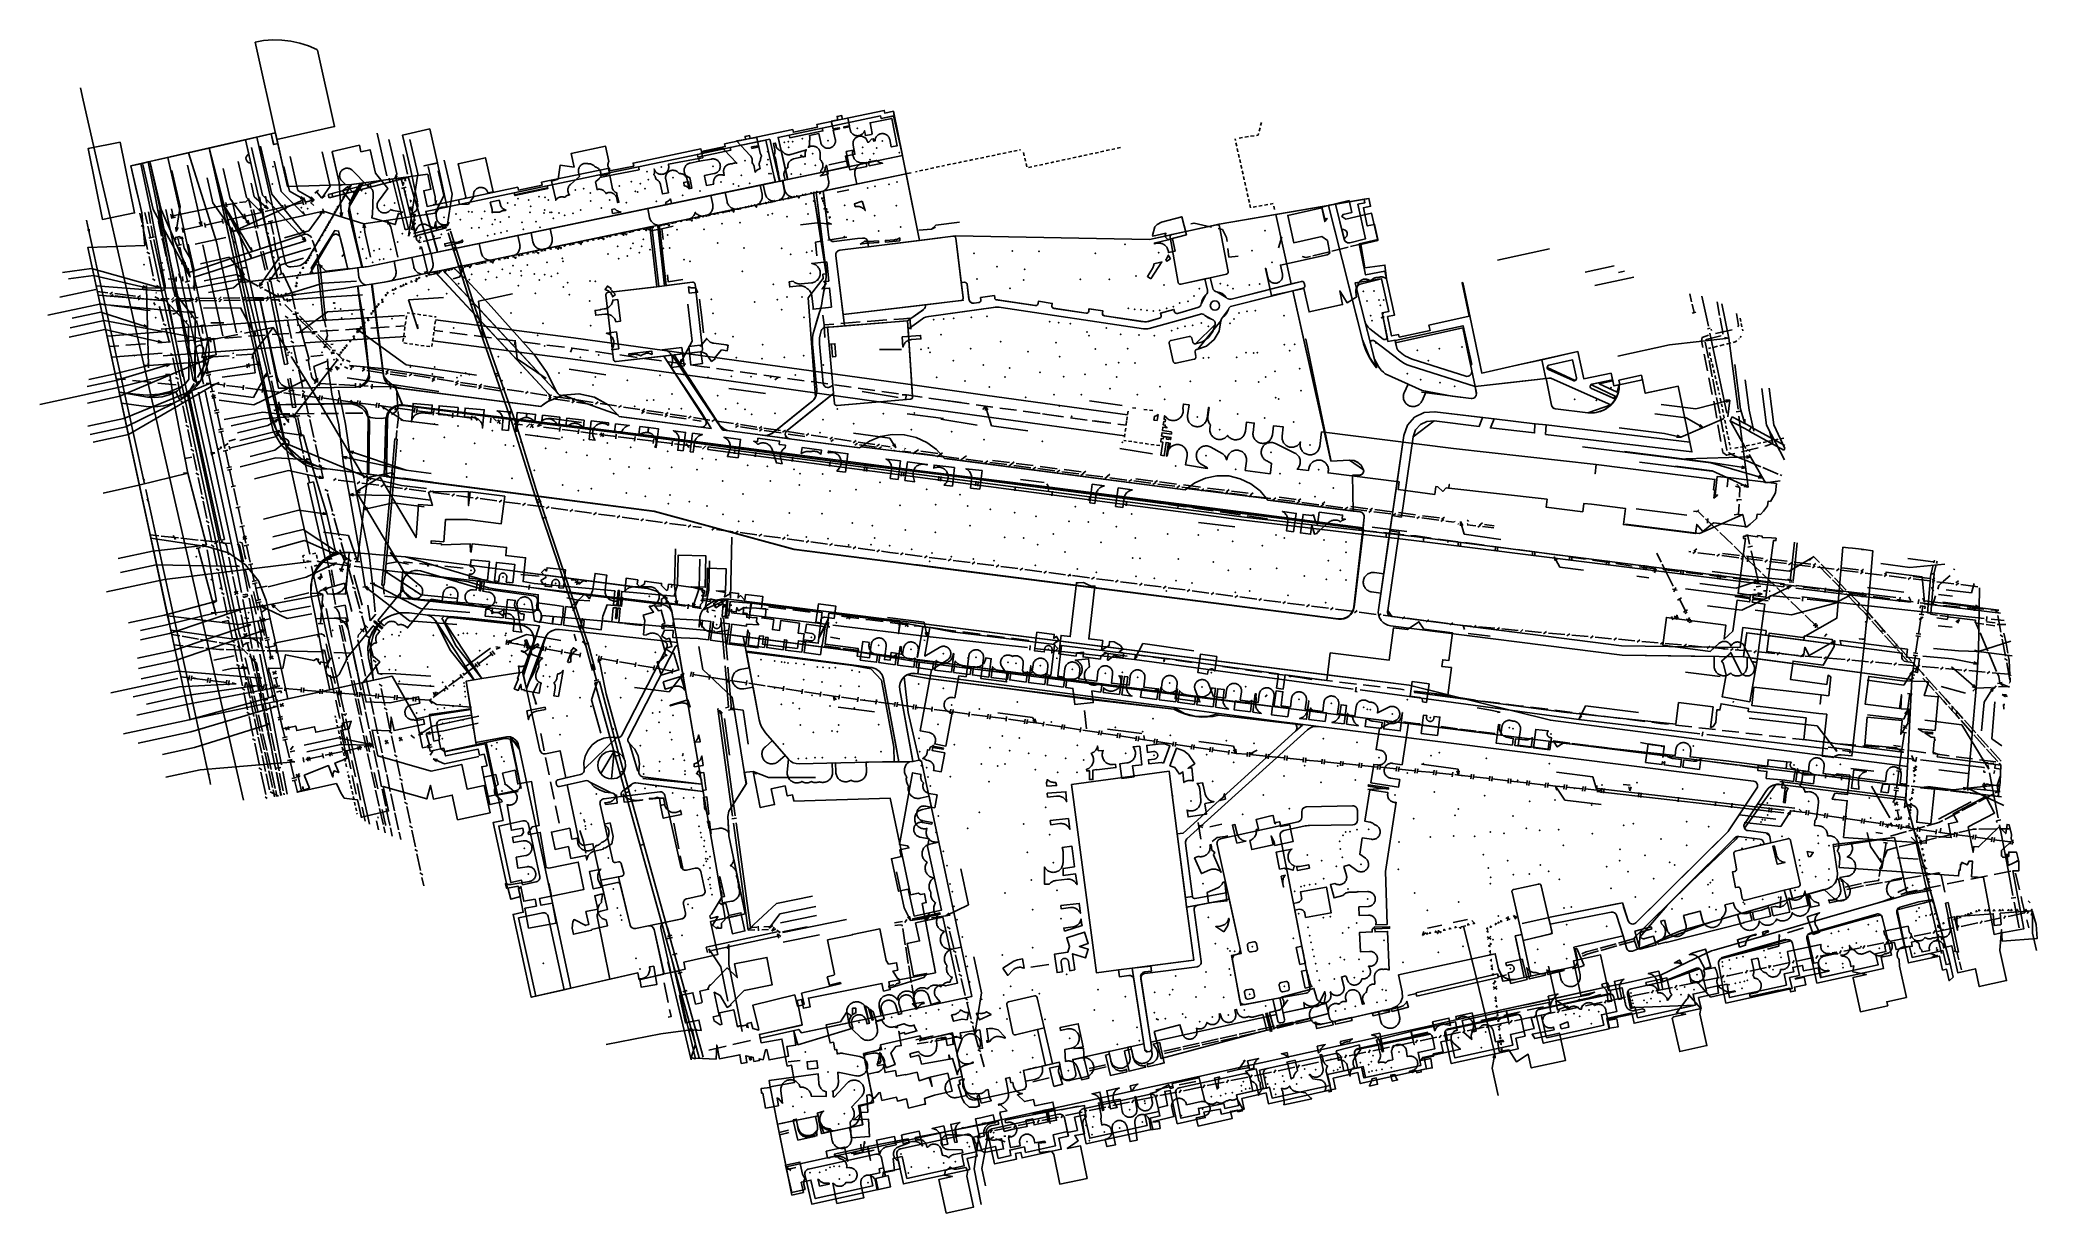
# Model space of a CAD drawing. Header units: metres. Extents: x 8858 to 9287, y -8974 to -8722.
import ezdxf

# ---------------------------------------------------------------- set-up
doc = ezdxf.new("R2010")
doc.units = ezdxf.units.M
for name, color, linetype in [('BENCH', 7, 'Continuous'), ('BOUNDARY', 7, 'Continuous'), ('BUILDING', 7, 'Continuous'), ('BUSH', 7, 'Continuous'), ('CURB', 7, 'Continuous'), ('ELECTR_CABLE', 7, 'Continuous'), ('ELECTR_CABLE_COMM', 7, 'Continuous'), ('GAS', 7, 'Continuous'), ('GRASS', 7, 'Continuous'), ('GROUND', 7, 'Continuous'), ('HEAT', 7, 'Continuous'), ('LAMP', 7, 'Continuous'), ('LOUNGER', 7, 'Continuous'), ('OVERHEAD_POWER_LINE', 7, 'Continuous'), ('ROAD', 7, 'Continuous'), ('SEWER', 7, 'Continuous'), ('SIDEWALK_PATH', 7, 'Continuous'), ('TRASH_BIN', 7, 'Continuous'), ('TREE', 7, 'Continuous'), ('WATER_PIPELINE', 7, 'Continuous')]:
    doc.layers.add(name, color=color, linetype=linetype)

msp = doc.modelspace()

# ---------------------------------------------------------------- linework, layer by layer
at = {"layer": 'BENCH'}
for p in [(9034.64, -8744.76), (9036.99, -8746.1), (8962.9, -8756.09), (8961.49, -8760.89), (9000.58, -8762.38), (9014.31, -8759.31), (8880.33, -8769.93), (8929.41, -8769.44), (8989.54, -8866.28), (8996.18, -8884.55), (9001.87, -8899.61), (8998.03, -8908.18), (8982.69, -8909.77), (9261.54, -8910.09), (9084.03, -8955.27), (9083.33, -8958.16)]:
    msp.add_point(p, dxfattribs=at)
at = {"layer": 'BOUNDARY'}
msp.add_lwpolyline([(9268.82, -8923.05), (9267.97, -8923.82), (9267.42, -8921.34), (9266.55, -8921.53), (9265.89, -8918.53), (9259.23, -8920), (9258.51, -8916.7), (9256.56, -8917.13), (9256.22, -8915.58), (9255.05, -8915.84), (9255.59, -8918.31), (9253.37, -8918.78), (9253.9, -8921.17), (9239.58, -8924.32), (9238.89, -8921.22), (9236.71, -8921.7), (9236.45, -8920.51), (9235.37, -8920.74), (9235.8, -8922.66), (9233.7, -8923.12), (9234.23, -8925.5), (9220.03, -8928.62), (9219.51, -8926.25), (9219.28, -8924.73), (9218.19, -8924.89), (9218.43, -8926.49), (9214.16, -8927.43), (9214.68, -8929.8), (9200.3, -8932.96), (9199.81, -8930.72), (9194.49, -8931.89), (9194.99, -8934.13), (9180.79, -8937.25), (9179.38, -8931.45), (9178.22, -8931.76), (9178.87, -8934.08), (9176.66, -8934.56), (9176.91, -8935.72), (9174.94, -8936.15), (9175.44, -8938.43), (9161.05, -8941.6), (9159.98, -8936.7), (9158.81, -8936.97), (9159.3, -8939.07), (9157.16, -8939.54), (9157.26, -8939.99), (9155.22, -8940.43), (9155.74, -8942.77), (9141.51, -8945.89), (9141, -8943.55), (9135.69, -8944.72), (9136.2, -8947.06), (9121.79, -8950.23), (9121.28, -8947.91), (9116.08, -8949.1), (9116.58, -8951.38), (9111.67, -8952.46), (9111.43, -8951.38), (9107.93, -8952.03), (9108.2, -8953.22), (9102.2, -8954.54), (9100.7, -8947.36), (9099.53, -8947.6), (9100.11, -8950.65), (9098.09, -8951.09), (9098.48, -8952.86), (9096.4, -8953.32), (9096.92, -8955.7), (9082.62, -8958.85), (9081.32, -8952.86), (9080.15, -8953.11), (9080.76, -8955.98), (9078.65, -8956.44), (9078.82, -8957.2), (9076.75, -8957.65), (9077.27, -8960.03), (9068.88, -8961.87), (9068.62, -8960.69), (9067.43, -8960.95), (9067.68, -8962.14), (9062.98, -8963.17), (9062.2, -8959.62), (9060.13, -8960.08), (9059.33, -8957.24), (9058.24, -8957.51), (9059.22, -8961.53), (9057.11, -8961.99), (9057.63, -8964.35), (9043.39, -8967.48), (9042.14, -8961.81), (9041.17, -8962.01), (9041.48, -8964.55), (9039.36, -8965.01), (9039.53, -8965.81), (9037.48, -8966.27), (9038, -8968.67), (9023.71, -8971.81), (9022.56, -8966.84), (9021.45, -8967.11), (9021.93, -8969.3), (9019.44, -8969.85), (9016.36, -8954.63), (9014.74, -8946.63), (9019.97, -8945.69), (9019.39, -8941.98), (9018.45, -8942.15), (9017.28, -8936.36), (9012.82, -8937.15), (9012.45, -8935.33), (9021.63, -8933.32), (9020.57, -8928.03), (9020.57, -8928.03), (9021.53, -8927.84), (9021.91, -8929.72), (9023.36, -8929.43), (9022.98, -8927.55), (9038.79, -8924.38), (9039.12, -8926.05), (9040.57, -8925.72), (9040.25, -8924.08), (9050.26, -8922.08), (9047.42, -8907.19), (9048.31, -8907.02), (9047.91, -8905.11), (9047.03, -8905.29), (9046.6, -8904.99), (9044.91, -8905.35), (9040.57, -8884.61), (9019.86, -8885.23), (9019.86, -8885.11), (9019.6, -8883.87), (9018.44, -8884.12), (9017.99, -8881.95), (9015, -8882.58), (9015.71, -8885.98), (9012.64, -8886.62), (9011.12, -8878.84), (9009.7, -8878.99), (9009.25, -8879.04), (9009.67, -8881.46), (9005.9, -8887.4), (9005.68, -8888.53), (9005.93, -8892.65), (9009.38, -8909.47), (9007.31, -8909.92), (9001.94, -8911.09), (9003.56, -8918.14), (8996.21, -8919.84), (8996.55, -8921.31), (8993.44, -8922.02), (8991.98, -8922.36), (8986.66, -8923.59), (8986.32, -8922.11), (8963.47, -8927.37), (8959.57, -8909.58), (8961.73, -8909.08), (8960.63, -8903.46), (8958.33, -8903.92), (8955.3, -8889.81), (8957.42, -8889.35), (8956.21, -8883.82), (8954.14, -8884.2), (8952.85, -8877.84), (8953.97, -8877.61), (8953.36, -8875.14), (8952.33, -8875.36), (8952.05, -8874.03), (8945.07, -8875.5), (8944.7, -8873.85), (8941.77, -8874.5), (8941.55, -8873.52), (8940.09, -8873.74), (8938.82, -8867.54), (8933.59, -8858.36), (8908.27, -8863.89), (8890.21, -8867.68), (8868.22, -8766.3), (8880.5, -8765.82), (8879.83, -8758.83), (8877.44, -8748.76), (8908.51, -8741.67), (8911.15, -8753.2), (8924.87, -8752.75), (8941.25, -8750.54), (8941.93, -8753.75), (8940.37, -8754.08), (8941.08, -8757.44), (8960.58, -8753.34), (8960.71, -8753.95), (8965.83, -8752.86), (8965.7, -8752.27), (8980.24, -8749.21), (8980.36, -8749.79), (8985.46, -8748.77), (8985.33, -8748.14), (8999.92, -8745.08), (9000.04, -8745.65), (9005.12, -8744.6), (9004.99, -8744.01), (9019.64, -8740.94), (9019.76, -8741.51), (9024.91, -8740.44), (9024.79, -8739.86), (9039.27, -8736.81), (9039.39, -8737.4), (9041.25, -8737.01), (9046.84, -8764.74), (9054.56, -8763.78), (9096.27, -8764.53), (9111.21, -8761.26), (9143.35, -8755.73), (9143.71, -8757.41), (9142.18, -8757.75), (9143.02, -8761.65), (9144.57, -8761.32), (9145.26, -8764.54), (9141.24, -8765.52), (9142.66, -8772.16), (9146.76, -8771.35), (9148.82, -8780.82), (9147.37, -8781.12), (9148.23, -8785.28), (9149.73, -8784.97), (9149.86, -8785.54), (9156.52, -8784.08), (9156.26, -8782.94), (9164.88, -8781.02), (9163.36, -8773.84), (9163.53, -8773.81), (9167.59, -8793.24), (9175.13, -8791.57), (9188.25, -8788.65), (9189.5, -8794.49), (9195.38, -8793.28), (9195.98, -8796.01), (9197.26, -8795.72), (9197.05, -8794.8), (9201.89, -8793.71), (9202.72, -8797.6), (9209.78, -8796.07), (9212.72, -8810.18), (9181.32, -8806.42), (9181.4, -8804.41), (9179.02, -8804.13), (9178.94, -8806.13), (9169.47, -8805.03), (9170.26, -8803.08), (9167.78, -8802.78), (9167.03, -8804.71), (9157.4, -8803.55), (9152.86, -8806.93), (9150.34, -8824.18), (9148.37, -8823.84), (9147.88, -8827.16), (9149.87, -8827.41), (9147.41, -8844.26), (9148.25, -8845.55), (9197.58, -8851.83), (9223.06, -8852.22), (9223.64, -8847.92), (9228.67, -8848.59), (9228.57, -8849.59), (9236.77, -8850.67), (9236.91, -8849.68), (9242.84, -8850.47), (9243.12, -8851.51), (9244.8, -8851.73), (9244.56, -8850.69), (9259.01, -8852.6), (9258.8, -8854.26), (9260.58, -8854.5), (9261.57, -8854.63), (9261.17, -8857.61), (9260.2, -8857.34), (9259.97, -8859.11), (9258.69, -8885.02), (9268.18, -8920.15)], close=True, dxfattribs=at)
at = {"layer": 'BUILDING'}
for points in [[(8904.15, -8722.16), (8905.99, -8721.83), (8907.94, -8721.68), (8909.91, -8721.72), (8911.85, -8721.95), (8913.77, -8722.38), (8915.63, -8722.98), (8917.43, -8723.77), (8917.56, -8723.85), (8921.23, -8740.28), (8908.81, -8743.06)], [(8875.19, -8743.64), (8878.26, -8758.85), (8871.36, -8760.24), (8868.29, -8745.03)]]:
    msp.add_lwpolyline(points, close=True, dxfattribs=at)
at = {"layer": 'BUSH'}
for p in [(9023.42, -8771.79), (9066.27, -8775.05), (9081.36, -8773.08), (8909.49, -8778.39), (8916.58, -8778.55), (8882.78, -8781.32), (8889.43, -8782.07), (8890.43, -8781.24), (8911.23, -8782.98), (8933.57, -8781.56), (8946.8, -8783.55), (8881.15, -8787.89), (8878.24, -8789.49), (8891.79, -8790.45), (8918.55, -8788.77), (8921.07, -8790.34), (8942.72, -8791.94), (8885.76, -8794.85), (8912.29, -8792.65), (8947.55, -8794.23), (8957.18, -8794.92), (8976.75, -8795.81), (9061.85, -8796.27), (8993.06, -8800.97), (9053.15, -8799.23), (9069.64, -8798.48), (9076.86, -8800.34), (8910.74, -8802.62), (8913.81, -8804.91), (9010.79, -8802.12), (9079.52, -8802.54), (8938.16, -8807.33), (8951.32, -8808.34), (8974.75, -8807.62), (9025.45, -8806.04), (9045.08, -8805.38), (9060.67, -8807.58), (9090.4, -8808.1), (9111.28, -8805.43), (9130.7, -8808.72), (8984.43, -8813.47), (9101.83, -8813.23), (9122.34, -8810.26), (8935.8, -8813.94), (8949.59, -8815.56), (8964.15, -8814.17), (9004.58, -8816.44), (9114.71, -8813.97), (8973.57, -8818.51), (8992.91, -8821.29), (8993.27, -8819.45), (9033.21, -8818.28), (9080.29, -8821.93), (9131.78, -8819.83), (9008, -8825.13), (9025.91, -8823.47), (9031.62, -8830.22), (9043.78, -8826.97), (9075.57, -8827.85), (9100.16, -8827.83), (9110.94, -8826.97), (8891.55, -8832.68), (9049.02, -8833.69), (9123.55, -8835.2), (9134.65, -8833.55), (8894.73, -8837.65), (8896.7, -8839.52), (8920.68, -8836.59), (8938.79, -8839.03), (8945.35, -8838.76), (8950.52, -8835.65), (8957.4, -8837.04), (8968.71, -8838.4), (9079.22, -8836.71), (8951.2, -8841), (8955.99, -8842.6), (8981.44, -8840.14), (8988.84, -8841.25), (9099.89, -8840.11), (9114.67, -8840.35), (9134.09, -8842.55), (8902.8, -8844.7), (9003.31, -8847.33), (9029.02, -8846.86), (8935.06, -8849.7), (8958.07, -8849.15), (8979.44, -8852.02), (9023.58, -8850.01), (8900.66, -8856.39), (8901.35, -8856.43), (8904.14, -8854.86), (9057.27, -8854.49), (9074.53, -8852.61), (9051.99, -8860.98), (9090.42, -8857.58), (9109.55, -8857.61), (9116.89, -8860.61), (9067.83, -8863.95), (9121.2, -8862.68), (9151.63, -8863.39), (9050.84, -8868.71), (9075.15, -8868.19), (9096.98, -8867.47), (9156.53, -8867.31), (9182.43, -8870.78), (9213.04, -8873.36), (9097.21, -8875.38), (9155.06, -8877.18), (9156.73, -8875.44), (9234.64, -8877.43), (9244.58, -8877.35), (9193.45, -8881.76), (9200.96, -8881.24), (9105.15, -8885.22), (9177.85, -8885.24), (9210.77, -8882.64), (9219.65, -8883.46), (9237.8, -8885.28), (9059.68, -8887.6), (9216.31, -8890.68), (9234.66, -8887.25), (9107.18, -8895.07), (9191.32, -8892.19), (9149.71, -8899.86), (9217.21, -8902.16), (9138.86, -8904.12), (9162.64, -8906.86), (9071.14, -8908.53), (9155.91, -8908.71), (9194.4, -8912.11), (9146.57, -8915.16), (9204.95, -8913.29), (9064.6, -8918.28), (9134.88, -8920.16), (9078.44, -8922.45), (9173.76, -8921.21), (9112.16, -8927.36), (9079.06, -8936.22), (9022.34, -8939.15), (9071.12, -8940.34), (9032.84, -8947.26)]:
    msp.add_point(p, dxfattribs=at)
at = {"layer": 'CURB'}
for points in [[(9016.49, -8742.62), (9018.87, -8742.12), (9018.99, -8742.69), (9026.09, -8741.22), (9025.97, -8740.63), (9038.49, -8738), (9038.62, -8738.58), (9041.45, -8737.99)], [(9119.99, -8740.54), (9119.8, -8741.28)], [(9120.28, -8739.41), (9120.11, -8740.06)], [(8894.33, -8744.93), (8899.28, -8764.3)], [(8902.09, -8743.13), (8902.79, -8746.23)], [(8904.52, -8742.58), (8907.11, -8753.93)], [(8907.63, -8741.87), (8908.13, -8744.13), (8909.02, -8743.94)], [(8940.79, -8758.52), (8959.81, -8754.53), (8959.89, -8754.93), (8966.99, -8753.45), (8966.89, -8753.04), (8979.47, -8750.4), (8979.58, -8750.96), (8986.64, -8749.56), (8986.51, -8748.92), (8999.14, -8746.26), (8999.26, -8746.84), (9006.3, -8745.37), (9006.18, -8744.79), (9014.68, -8742.99)], [(9014.68, -8742.99), (9016.81, -8752.06)], [(9016.49, -8742.62), (9018.53, -8751.65)], [(9088.13, -8745.22), (9088.83, -8745.06)], [(9089.32, -8744.96), (9090.02, -8744.81)], [(9114.61, -8742.93), (9114.69, -8743.29)], [(9114.8, -8743.78), (9114.96, -8744.5)], [(9115.07, -8744.99), (9115.24, -8745.71)], [(9116.23, -8742.67), (9115.48, -8742.79)], [(9117.47, -8742.46), (9116.72, -8742.59)], [(9118.71, -8742.26), (9117.96, -8742.38)], [(9119.59, -8742.12), (9119.2, -8742.18)], [(9119.68, -8741.76), (9119.59, -8742.12)], [(8879.6, -8748.27), (8881.78, -8758.48)], [(8881.55, -8747.82), (8883.75, -8758.12)], [(8885.45, -8746.93), (8887.79, -8757.4)], [(8895.87, -8765.07), (8889.89, -8745.92)], [(8903.23, -8748.14), (8904.65, -8754.37)], [(9018.53, -8751.65), (9043.17, -8746.53)], [(9048.04, -8749.56), (9048.74, -8749.41)], [(9049.23, -8749.31), (9049.93, -8749.16)], [(9050.42, -8749.05), (9051.13, -8748.9)], [(9051.61, -8748.8), (9052.23, -8748.66)], [(9052.81, -8748.54), (9053.51, -8748.4)], [(9054, -8748.29), (9054.7, -8748.15)], [(9055.19, -8748.05), (9055.9, -8747.9)], [(9056.39, -8747.8), (9057.09, -8747.65)], [(9057.58, -8747.55), (9058.28, -8747.4)], [(9058.77, -8747.3), (9059.48, -8747.15)], [(9059.97, -8747.05), (9060.67, -8746.91)], [(9061.16, -8746.8), (9061.86, -8746.66)], [(9062.35, -8746.55), (9063.06, -8746.41)], [(9063.55, -8746.31), (9064.25, -8746.16)], [(9064.74, -8746.06), (9065.44, -8745.91)], [(9065.93, -8745.81), (9066.64, -8745.66)], [(9067.13, -8745.56), (9067.83, -8745.41)], [(9068.32, -8745.31), (9068.51, -8745.27)], [(9069.18, -8745.86), (9069.35, -8746.56)], [(9069.47, -8747.05), (9069.64, -8747.74)], [(9069.76, -8748.23), (9069.93, -8748.93)], [(9070.26, -8749.08), (9070.96, -8748.93)], [(9071.45, -8748.82), (9072.15, -8748.67)], [(9072.64, -8748.56), (9073.34, -8748.41)], [(9073.83, -8748.31), (9074.53, -8748.15)], [(9075.02, -8748.05), (9075.72, -8747.9)], [(9076.21, -8747.79), (9076.92, -8747.64)], [(9077.4, -8747.53), (9078.11, -8747.38)], [(9078.6, -8747.28), (9079.3, -8747.12)], [(9079.79, -8747.02), (9080.49, -8746.87)], [(9080.98, -8746.76), (9081.68, -8746.61)], [(9082.17, -8746.5), (9082.87, -8746.35)], [(9083.36, -8746.25), (9084.06, -8746.09)], [(9084.55, -8745.99), (9085.26, -8745.84)], [(9085.74, -8745.73), (9086.45, -8745.58)], [(9086.94, -8745.47), (9087.64, -8745.32)], [(9115.35, -8746.19), (9115.51, -8746.91)], [(9115.62, -8747.4), (9115.78, -8748.12)], [(9115.89, -8748.61), (9116.05, -8749.33)], [(8924.87, -8752.75), (8915.4, -8768.83)], [(8926.74, -8752.51), (8925.45, -8754.7), (8924.33, -8756.96)], [(8937.05, -8751.11), (8941.89, -8767.57)], [(8943.35, -8767.27), (9016.31, -8752.14)], [(9026.15, -8754.15), (9043.96, -8750.45)], [(9044.21, -8750.39), (9045.08, -8750.2)], [(9046.01, -8750), (9046.36, -8749.92)], [(9046.85, -8749.82), (9047.55, -8749.67)], [(9116.16, -8749.82), (9116.32, -8750.54)], [(9116.43, -8751.03), (9116.6, -8751.75)], [(9116.71, -8752.24), (9116.87, -8752.96)], [(9116.98, -8753.44), (9117.14, -8754.16)], [(8887.79, -8757.4), (8894.04, -8785.94)], [(8904.65, -8754.37), (8908.87, -8772.85)], [(8907.11, -8753.93), (8910.71, -8769.69)], [(8990.95, -8761.47), (9024.68, -8754.46)], [(9024.68, -8754.46), (9026.78, -8771.36)], [(9026.15, -8754.15), (9027.39, -8764.13)], [(9117.25, -8754.65), (9117.41, -8755.37)], [(9117.52, -8755.86), (9117.68, -8756.58)], [(9117.79, -8757.07), (9117.94, -8757.73)], [(9118.49, -8757.63), (9119.22, -8757.5)], [(9119.71, -8757.4), (9120.44, -8757.27)], [(9120.93, -8757.18), (9121.66, -8757.05)], [(9122.15, -8756.96), (9122.81, -8756.84)], [(9122.94, -8757.39), (9123.1, -8758.11)], [(9134.7, -8757.22), (9137.04, -8766.57)], [(9136.18, -8756.97), (9137.54, -8762.4)], [(9142.36, -8755.9), (9142.52, -8756.65), (9140.99, -8756.98), (9142.6, -8764.44)], [(8881.78, -8758.48), (8884.86, -8774.42)], [(8883.75, -8758.12), (8890.76, -8794.37)], [(8924.34, -8759.27), (8927.08, -8770.53)], [(8940.79, -8758.52), (8943.36, -8767.27)], [(8948.51, -8770.28), (8989.36, -8761.8)], [(8990.84, -8774.64), (8989.36, -8761.8)], [(8992.43, -8774.47), (8991.67, -8767.69), (8991.41, -8765.38), (8990.95, -8761.47)], [(9110.7, -8761.37), (9101.06, -8763.48)], [(9113.15, -8771.43), (9111.3, -8761.76)], [(9126.68, -8774.11), (9123.34, -8759.17)], [(8892.94, -8765.71), (8897.21, -8785.25)], [(8900.14, -8784.61), (8895.87, -8765.07)], [(8899.28, -8764.3), (8903.57, -8783.9)], [(8920.61, -8763.92), (8915.88, -8771.95)], [(8922.45, -8764.19), (8923.04, -8766.64), (8923.62, -8769.12), (8924.09, -8770.91)], [(9034.63, -8764.24), (9033.55, -8764.37), (9028.51, -8765)], [(9034.12, -8766.31), (9033.79, -8766.36), (9029.75, -8766.86)], [(9035.87, -8766.1), (9035.73, -8764.99)], [(9054.06, -8763.84), (9035.87, -8766.1)], [(9056.21, -8777.11), (9054.62, -8764.28)], [(9102.37, -8773.77), (9100.67, -8764.06)], [(9137.04, -8766.57), (9138.69, -8773.15)], [(9138.03, -8764.34), (9138.08, -8764.54)], [(9142.6, -8764.44), (9139.29, -8765.27)], [(8911.81, -8770.46), (8913.2, -8770.28)], [(8915.88, -8771.95), (8924.09, -8770.91)], [(8924.09, -8770.91), (8927.08, -8770.53)], [(8927.08, -8770.53), (8928.52, -8770.35), (8941.89, -8767.57)], [(8946.23, -8770.76), (8948.51, -8770.28)], [(9028.88, -8767.97), (9029.53, -8773.23)], [(8870, -8774.5), (8883.8, -8775.6)], [(8901.36, -8773.8), (8908.87, -8772.85)], [(8908.46, -8776.93), (8923.23, -8775.05)], [(8908.87, -8772.85), (8915.88, -8771.95)], [(8923.23, -8775.05), (8926.19, -8774.6)], [(8926.19, -8774.6), (8929.16, -8774.15)], [(8926.19, -8774.6), (8928.56, -8792.86)], [(8929.16, -8774.15), (8931.72, -8793.83)], [(8931.9, -8773.73), (8941.12, -8771.82)], [(8942.77, -8771.47), (8967.26, -8797.8)], [(8944.49, -8771.12), (8946.87, -8773.67), (8948.28, -8775.2), (8950.26, -8777.32), (8951.61, -8778.77), (8969.25, -8797.73)], [(8990.84, -8774.64), (8979.93, -8775.93)], [(8998.07, -8773.71), (8992.43, -8774.47)], [(9000.23, -8788.12), (8998.64, -8774.15)], [(9025.97, -8777.68), (9026.74, -8773.09)], [(9029.53, -8773.23), (9030.76, -8783.12)], [(9057.46, -8777.4), (9057.06, -8774.18)], [(9102.97, -8774.17), (9108.12, -8773.02)], [(9108.12, -8773.02), (9108.69, -8775.47)], [(9109.3, -8772.76), (9112.77, -8772.01)], [(9109.3, -8772.76), (9109.82, -8775.01)], [(9128.87, -8773.56), (9113.78, -8777.37)], [(9129.23, -8775.02), (9113.9, -8778.89)], [(9129.59, -8774.43), (9129.49, -8773.94)], [(9138.69, -8773.15), (9141.95, -8786.14)], [(9146.09, -8772.98), (9141.51, -8774.13)], [(9146.09, -8772.98), (9147.63, -8780.04), (9146.19, -8780.34), (9147.25, -8785.47)], [(8870.45, -8776.54), (8884.75, -8777.69)], [(8885.65, -8778.49), (8888.66, -8794.06)], [(8902.22, -8777.72), (8905.21, -8777.34)], [(8905.21, -8777.34), (8908.46, -8776.93)], [(8905.21, -8777.34), (8908.87, -8794.11)], [(8979.49, -8776.49), (8981.13, -8790.35)], [(9030.45, -8780.66), (9055.77, -8777.67)], [(9048.82, -8781.09), (9062.7, -8779.17)], [(9058.58, -8778.22), (9059.59, -8778.08)], [(9059.95, -8777.02), (9062.92, -8776.61)], [(9063.55, -8777.53), (9063.57, -8777.53), (9071.74, -8778.75)], [(9064.41, -8779.17), (9094.94, -8783.74)], [(9072.38, -8777.84), (9072.31, -8778.33)], [(9075.35, -8778.28), (9075.28, -8778.78)], [(9075.7, -8779.35), (9082.62, -8780.38)], [(9083.26, -8779.47), (9083.19, -8779.96)], [(9102.24, -8780.42), (9106.6, -8779.2)], [(9108.37, -8776.46), (9107.33, -8778.36)], [(9110.67, -8775.78), (9112.72, -8776.99)], [(9135.19, -8812.18), (9127.01, -8775.58)], [(9140.79, -8775.34), (9142.48, -8782.11)], [(9024.21, -8784.01), (9025.37, -8780.19)], [(9026.61, -8783.45), (9044.28, -8782.05)], [(9028.2, -8795.82), (9027.07, -8783.42)], [(9044.28, -8782.05), (9047.73, -8779.62)], [(9044.4, -8783.8), (9047.51, -8781.61)], [(9045.37, -8798.33), (9044.4, -8783.8)], [(9086.23, -8779.91), (9086.16, -8780.4)], [(9086.58, -8780.97), (9094.85, -8782.21)], [(9096.1, -8782.13), (9098.38, -8781.49)], [(9096.19, -8783.66), (9104.97, -8781.21)], [(9098.73, -8780.88), (9098.6, -8780.39)], [(9101.62, -8780.07), (9101.49, -8779.59)], [(9107.17, -8780.6), (9104.97, -8781.21)], [(9110.34, -8782.79), (9106.1, -8787)], [(9111.59, -8782.04), (9106.65, -8788.13)], [(9108.15, -8780.86), (9109.58, -8781.67)], [(9113.18, -8779.58), (9112.02, -8781.21)], [(9143.57, -8783.76), (9146.45, -8785.97)], [(9149.09, -8786.73), (9163.53, -8783.56)], [(9165.45, -8792.76), (9163.53, -8783.56)], [(9223.22, -8782.14), (9223.07, -8781.46)], [(9223.48, -8783.32), (9223.33, -8782.63)], [(9223.66, -8784.15), (9223.58, -8783.8)], [(8892.59, -8794.69), (8894.04, -8785.94)], [(8903.57, -8783.9), (8906.13, -8795.61)], [(9024.78, -8796.83), (9023.89, -8787.08)], [(9026.16, -8795.46), (9025.38, -8786.94)], [(9025.64, -8784.45), (9025.73, -8784.16)], [(9101.34, -8790.75), (9100.48, -8786.84)], [(9100.86, -8786.25), (9104.76, -8785.39)], [(9105.36, -8785.77), (9105.55, -8786.61)], [(9106.67, -8788.12), (9106.4, -8788.18)], [(9143.67, -8786.85), (9144.99, -8792.12)], [(9144.46, -8786.33), (9149.9, -8790.5)], [(9149.09, -8786.73), (9149.34, -8787.88)], [(9216.3, -8787.97), (9216.77, -8787.85)], [(9217.26, -8787.73), (9218.21, -8787.5)], [(9218.69, -8787.38), (9219.65, -8787.14)], [(9220.13, -8787.02), (9221.08, -8786.79)], [(9221.57, -8786.66), (9222.04, -8786.55)], [(9222.04, -8786.55), (9222.34, -8786.35)], [(9222.82, -8785.93), (9222.88, -8785.87)], [(9223.1, -8785.59), (9223.29, -8785.29)], [(9223.56, -8784.64), (9223.56, -8784.63)], [(8981.69, -8790.79), (8991.95, -8789.59)], [(8991.95, -8789.59), (9000.88, -8803.34)], [(8994.16, -8789.33), (8999.79, -8788.68)], [(8994.16, -8789.33), (9003.91, -8804.34)], [(9105.84, -8790.27), (9101.93, -8791.13)], [(9106.02, -8788.78), (9106.22, -8789.68)], [(9143.13, -8789.3), (9144.99, -8792.12)], [(9149.71, -8788.46), (9150.81, -8789.31)], [(9152.19, -8791.69), (9166.15, -8796.13)], [(9152.64, -8790.26), (9164.17, -8793.92)], [(9187.92, -8794.29), (9187.1, -8790.44), (9182.03, -8791.57)], [(9216.68, -8789.58), (9216.5, -8788.83)], [(9216.97, -8790.81), (9216.8, -8790.07)], [(9217.27, -8792.05), (9217.09, -8791.3)], [(8888.01, -8799.07), (8892.59, -8794.69)], [(8906.13, -8795.61), (8907.1, -8800.05)], [(8911.85, -8796.47), (8925.64, -8796.25)], [(8934.31, -8796.42), (8965.06, -8800.4)], [(9028.2, -8795.82), (9027.78, -8796.15)], [(9173.28, -8795.33), (9166.15, -8796.13)], [(9166.44, -8797.5), (9166.15, -8796.13)], [(9181.44, -8794.42), (9173.28, -8795.33)], [(9181.44, -8794.42), (9182.05, -8794.35)], [(9181.44, -8794.42), (9181.79, -8796.18)], [(9181.79, -8796.18), (9182.57, -8800.14)], [(9187.23, -8794.85), (9181.94, -8792.51)], [(9195.35, -8800.07), (9182.56, -8794.43)], [(9196.33, -8798.86), (9191.19, -8796.6)], [(9195.69, -8794.74), (9191.29, -8795.65)], [(9202.1, -8794.68), (9197.14, -8795.8)], [(9217.56, -8793.28), (9217.38, -8792.53)], [(9217.85, -8794.51), (9217.68, -8793.77)], [(9218.15, -8795.75), (9217.97, -8795)], [(9218.44, -8796.98), (9218.26, -8796.24)], [(8874.96, -8797.34), (8881.02, -8798.42)], [(8875.47, -8799.72), (8880.76, -8800.41)], [(8881.02, -8798.42), (8887.17, -8797.25)], [(8907.1, -8800.05), (8925.42, -8799.75)], [(8907.1, -8800.05), (8907.58, -8802.24)], [(8935.85, -8800.15), (8965.05, -8803.93), (8981.94, -8806.05), (9033.53, -8812.81), (9051.78, -8815.06), (9103.43, -8821.78), (9121.18, -8824.01), (9142.07, -8826.71)], [(8965.81, -8800.19), (8967.04, -8799.33)], [(8970.22, -8798.02), (8982.14, -8802.25)], [(9023.67, -8799.45), (9015.5, -8805.99)], [(9028.36, -8797.61), (9018.39, -8805.59)], [(9044.91, -8798.87), (9029.1, -8800.2)], [(9165.33, -8798.7), (9154.65, -8797.38)], [(9190.4, -8801.8), (9183.43, -8800.94)], [(9190.4, -8801.8), (9195.35, -8800.07)], [(9196.33, -8798.86), (9196.94, -8797.38)], [(9218.65, -8797.84), (9218.56, -8797.47)], [(9218.96, -8799.36), (9218.82, -8798.68)], [(9219.2, -8800.54), (9219.06, -8799.85)], [(8928.31, -8814.95), (8928.47, -8802.79)], [(8932.31, -8815.47), (8932.47, -8803.08)], [(8982.81, -8802.64), (8999.91, -8804.88)], [(9157.53, -8801.55), (9167.8, -8802.78)], [(9170.26, -8803.08), (9179.02, -8804.13)], [(9181.4, -8804.41), (9212.29, -8808.11)], [(9219.44, -8801.71), (9219.3, -8801.03)], [(9219.68, -8802.89), (9219.54, -8802.2)], [(9219.92, -8804.07), (9219.78, -8803.38)], [(9220.16, -8805.24), (9220.02, -8804.56)], [(9006.04, -8805.68), (9013.23, -8806.62)], [(9018.89, -8807.36), (9033.54, -8809.28)], [(9034.29, -8809.07), (9051.97, -8811.26)], [(9148.36, -8823.93), (9150.88, -8806.64)], [(9220.4, -8806.42), (9220.26, -8805.73)], [(9220.64, -8807.59), (9220.5, -8806.91)], [(9220.88, -8808.77), (9220.74, -8808.08)], [(9221.05, -8809.6), (9220.98, -8809.26)], [(9222.65, -8809.27), (9221.91, -8809.42)], [(9223.87, -8809.02), (9223.14, -8809.17)], [(9225.1, -8808.76), (9224.36, -8808.92)], [(9226.32, -8808.51), (9225.59, -8808.66)], [(9227.55, -8808.26), (9226.81, -8808.41)], [(9228.78, -8808), (9228.04, -8808.15)], [(9230, -8807.75), (9229.26, -8807.9)], [(9231.23, -8807.49), (9230.49, -8807.65)], [(9232.45, -8807.24), (9231.72, -8807.39)], [(9052.63, -8811.64), (9103.43, -8818.25)], [(9135.19, -8812.18), (9139.18, -8811.96)], [(9142.21, -8814.06), (9139.18, -8811.96)], [(8920.3, -8813.91), (8928.31, -8814.95)], [(8928.31, -8814.95), (8932.31, -8815.47)], [(8932.31, -8815.47), (8989.83, -8822.94), (9019.84, -8831.08), (9136.73, -8846.07)], [(9104.2, -8818.03), (9121.38, -8820.18)], [(9141.38, -8815.18), (9139.85, -8815.2)], [(9139.85, -8815.2), (9139.98, -8822.91)], [(9122.07, -8820.59), (9141.5, -8823.1)], [(9140.09, -8843.45), (9142.07, -8826.71)], [(9142.07, -8826.71), (9142.37, -8824.21)], [(9147.92, -8826.9), (9148.36, -8823.93)], [(8881.77, -8828.73), (8894.08, -8830.56)], [(9145.4, -8844.13), (9147.92, -8826.9)], [(8923.81, -8838.05), (8924.38, -8831.79)], [(8924.71, -8831.81), (8926.86, -8831.98)], [(8926.86, -8831.98), (8930.85, -8832.3)], [(8930.85, -8832.3), (8936.48, -8832.74)], [(8936.48, -8832.74), (8956.69, -8835.39)], [(8935.84, -8838.42), (8935.82, -8838.69)], [(8939.68, -8835.77), (8952.22, -8839.48), (8963.98, -8841.13)], [(8956.69, -8835.39), (8986.43, -8839.29)], [(8986.43, -8839.29), (8988.51, -8839.56)], [(8906.53, -8842.15), (8907.39, -8846.06)], [(8917.73, -8840.62), (8916.11, -8840.53)], [(8916.26, -8841.46), (8917.17, -8846.08)], [(8920.66, -8840.77), (8919.7, -8840.72)], [(8963.56, -8844.67), (8938.48, -8841.9)], [(8964.83, -8842.23), (8964.66, -8843.78)], [(9005.83, -8841.83), (9000.24, -8844.22)], [(9005.83, -8841.83), (9152.03, -8860.34), (9182.34, -8867.84), (9259.04, -8877.8)], [(8885.38, -8845.38), (8900.62, -8847.3), (8907.39, -8846.06)], [(8907.39, -8846.06), (8908.46, -8850.89)], [(8921.11, -8845.94), (8917.17, -8846.08)], [(8917.17, -8846.08), (8919.07, -8856.07), (8920.18, -8861.29)], [(8940.74, -8845.17), (8937.22, -8844.78)], [(8942.92, -8846.5), (8951.21, -8859.16)], [(8945.24, -8847.31), (8952.84, -8858.9)], [(8963.13, -8847.35), (8950.89, -8845.95), (8946.12, -8845.59)], [(8993.63, -8844.44), (8994.29, -8848.06)], [(9147.99, -8847.54), (9197.74, -8853.86), (9223.8, -8854.24)], [(8886.05, -8848.47), (8899.1, -8850.32), (8902.73, -8850.2)], [(8908.46, -8850.89), (8911.2, -8863.25)], [(8924.15, -8848.31), (8926.63, -8859.88)], [(8964.59, -8849.58), (8961.83, -8858.11), (8961.69, -8857.48), (8961.62, -8857.49)], [(8966.38, -8850.3), (8962.44, -8861.07)], [(8991.8, -8850.8), (8969.53, -8848.34)], [(8992.58, -8852.25), (8982.93, -8871.03)], [(8994.41, -8851.97), (8984.32, -8871.61)], [(8994.5, -8849.3), (8995.01, -8852.19)], [(8995.01, -8852.19), (9000.1, -8881.61)], [(8999.48, -8852.01), (9000.28, -8856.91), (9006.59, -8862.9), (9009.62, -8881.54), (9005.9, -8887.4), (9005.68, -8888.53), (9005.93, -8892.65), (9009.38, -8909.47)], [(9009.01, -8849.87), (9002.26, -8848.98)], [(9258.83, -8882.01), (9125.55, -8865.28), (9009.01, -8849.87)], [(9009.01, -8849.87), (9009.61, -8852.97)], [(9224.49, -8849.05), (9223.8, -8854.24)], [(9224.49, -8849.05), (9228.56, -8849.59)], [(9236.77, -8850.67), (9243.12, -8851.51)], [(9244.8, -8851.73), (9257.89, -8853.46), (9257.81, -8854.13)], [(8905.76, -8852.55), (8908.27, -8863.89)], [(8928.52, -8854.4), (8929.56, -8859.24)], [(9036.58, -8856.54), (9009.61, -8852.97)], [(9009.61, -8852.97), (9012.44, -8867.75)], [(9223.8, -8854.24), (9259.97, -8859.11)], [(9258.67, -8855.25), (9260.45, -8855.49)], [(9259.96, -8859.13), (9260.45, -8855.49)], [(8949.51, -8859.44), (8951.21, -8859.16)], [(8949.51, -8859.44), (8950.46, -8865.54)], [(8952.84, -8858.9), (8961.62, -8857.49)], [(8961.83, -8858.11), (8962.44, -8861.07)], [(9039.14, -8858.97), (9042.39, -8876.75)], [(9101.52, -8865.13), (9045.95, -8857.78)], [(8962.44, -8861.07), (8965.34, -8874.3)], [(9042.61, -8861.29), (9045.43, -8876.71)], [(9101.52, -8865.13), (9111.18, -8866.4)], [(8921.44, -8867.22), (8921.36, -8866.87)], [(8921.7, -8868.4), (8921.54, -8867.7)], [(8921.96, -8869.58), (8921.81, -8868.89)], [(8941.58, -8866.92), (8950.46, -8865.54)], [(8941.58, -8866.92), (8942.57, -8872.31)], [(8943.17, -8868.93), (8943.36, -8869.95)], [(8944, -8867.76), (8950.64, -8866.73)], [(8950.46, -8865.54), (8950.64, -8866.73)], [(8950.64, -8866.73), (8951.56, -8872.62), (8957.43, -8871.55)], [(9127.05, -8868.49), (9125.16, -8868.25), (9111.18, -8866.4)], [(9225.96, -8880.91), (9132.54, -8869.18)], [(8922.22, -8870.77), (8922.07, -8870.07)], [(8922.49, -8871.95), (8922.33, -8871.25)], [(8922.75, -8873.13), (8922.59, -8872.44)], [(8923.01, -8874.32), (8922.86, -8873.62)], [(8944.87, -8874.64), (8953.55, -8872.93)], [(8953.55, -8872.93), (8955.98, -8883.97)], [(8959.02, -8871.41), (8961.33, -8882.49)], [(8960.96, -8874.16), (8959.02, -8871.41)], [(8981.86, -8871.56), (8974.82, -8878.38)], [(8986.35, -8878.75), (8984.58, -8872.83)], [(9013.8, -8870.54), (9018.68, -8876.19)], [(9103.46, -8892.08), (9127.59, -8870.22)], [(9104.29, -8893.35), (9130.15, -8869.93)], [(8923.27, -8875.5), (8923.12, -8874.8)], [(8923.54, -8876.68), (8923.38, -8875.99)], [(8923.8, -8877.86), (8923.64, -8877.17)], [(8960.96, -8874.16), (8962.74, -8882.42)], [(8966.52, -8875.06), (8969.64, -8874.4), (8970.87, -8880.24)], [(8981.3, -8874.5), (8978.39, -8879.32)], [(8980.7, -8880.45), (8981.3, -8874.5)], [(9021.03, -8877.23), (9038.87, -8876.75), (9042.39, -8876.75)], [(9042.39, -8876.75), (9045.43, -8876.71)], [(9045.43, -8876.71), (9045.74, -8876.67)], [(8924.06, -8879.05), (8924.03, -8878.89)], [(8924.33, -8880.23), (8924.17, -8879.54)], [(8924.6, -8881.41), (8924.44, -8880.72)], [(8924.86, -8882.59), (8924.71, -8881.9)], [(8962.74, -8882.42), (8964.11, -8888.82)], [(8968.91, -8881.69), (8968.82, -8881.2)], [(8969.2, -8880.62), (8974.05, -8879.51)], [(8969.52, -8882.08), (8975.04, -8880.83)], [(8971.18, -8881.7), (8973.76, -8893.89)], [(8976.04, -8881.18), (8980.65, -8883.45)], [(8983.32, -8882.87), (8985.07, -8881.61)], [(8985.92, -8881.31), (8989.4, -8881.76), (8991.33, -8882.01), (8996.54, -8882.69), (8999.19, -8883.02), (9000.37, -8883.16)], [(8987.45, -8880.37), (9000.1, -8881.61)], [(9226.67, -8882.45), (9220.73, -8891.42)], [(9258.7, -8884.55), (9231.59, -8880.99)], [(8925.13, -8883.78), (8924.97, -8883.08)], [(8925.4, -8884.96), (8925.24, -8884.26)], [(8925.66, -8886.14), (8925.51, -8885.45)], [(8925.93, -8887.32), (8925.77, -8886.63)], [(8955.98, -8883.97), (8960.68, -8883.13)], [(8978.24, -8885.92), (8980.95, -8898.04)], [(8981.64, -8884.39), (8979.09, -8884.7)], [(8981.64, -8884.39), (8981.62, -8884.27)], [(8982.82, -8884.25), (8982.76, -8883.95)], [(8991.08, -8883.24), (8982.82, -8884.25)], [(8995.59, -8899.29), (8992.18, -8884.01)], [(9000.37, -8883.16), (9005.08, -8910.4)], [(9129.9, -8886.48), (9139.86, -8886.22)], [(9228.75, -8882.94), (9224.07, -8890.01)], [(8926.08, -8888), (8926.04, -8887.81)], [(8961.69, -8889.46), (8956.49, -8890.58), (8959.1, -8902.72)], [(8962.88, -8890.23), (8965.28, -8901.39)], [(8964.11, -8888.82), (8966.95, -8902.05)], [(9111.51, -8893.32), (9123.89, -8890.59)], [(9123.89, -8890.59), (9128.16, -8889.65)], [(9125.07, -8891.56), (9129.4, -8890.61)], [(9128.94, -8888.66), (9128.92, -8887.5)], [(9139.91, -8890.3), (9130.58, -8890.47)], [(9140.89, -8887.22), (9140.89, -8889.3)], [(8974.89, -8894.67), (8976.71, -8894.39), (8978.43, -8902.23)], [(9103.46, -8892.08), (9102.21, -8892.25)], [(9102.21, -8892.25), (9104.27, -8908.35)], [(9103.97, -8894.22), (9105.44, -8905.7)], [(9113.04, -8904.86), (9110.75, -8894.51)], [(9124.3, -8892.73), (9127.13, -8907.19)], [(9221.62, -8893.48), (9200.67, -8914.21)], [(9220.21, -8892.06), (9200.7, -8911.36)], [(9222.1, -8895.96), (9228.23, -8894.5)], [(9222.8, -8892.84), (9227.3, -8893.36)], [(9224.78, -8891.56), (9228.58, -8892), (9229.44, -8892.81), (9229.69, -8894.15)], [(9228.17, -8894.18), (9228.23, -8894.5)], [(9229.69, -8894.15), (9233.3, -8893.29)], [(9233.9, -8893.67), (9235.97, -8903.03)], [(9256.23, -8893.04), (9243.13, -8894.96)], [(9243.13, -8894.96), (9243.97, -8900.71)], [(9256.23, -8893.04), (9258.97, -8905.31)], [(8981.55, -8898.42), (8982.21, -8898.27)], [(8982.81, -8898.63), (8983.33, -8900.7)], [(8998.67, -8899.61), (8996.78, -8900.04)], [(9222.32, -8899.75), (9221.73, -8896.54)], [(8959.1, -8902.72), (8961.39, -8902.22)], [(8961.39, -8902.22), (8961.6, -8903.2)], [(8961.6, -8903.2), (8964.51, -8902.58)], [(8966.95, -8902.05), (8968.38, -8908.69)], [(8978.69, -8903.4), (8979.82, -8908.52), (8978.4, -8908.85)], [(8978.43, -8902.23), (8982.94, -8901.31)], [(8978.43, -8902.23), (8978.69, -8903.4)], [(8978.69, -8903.4), (8981.99, -8902.73)], [(8982.18, -8901.47), (8982.57, -8903.1)], [(8982.57, -8903.1), (8984.68, -8911.86)], [(9000.77, -8904.33), (8999.86, -8900.36)], [(9128.68, -8904.69), (9134.22, -8903.68), (9135.29, -8909.22), (9129.76, -8910.19)], [(9174.47, -8904.18), (9179.76, -8903.03)], [(9180.35, -8903.4), (9181.93, -8910.2)], [(9222.54, -8903.71), (9222.09, -8903.81), (9221.41, -8900.43), (9221.92, -8900.33)], [(9235.61, -8903.62), (9233.73, -8904.09)], [(8996.58, -8909.3), (8996.14, -8907.38)], [(8996.91, -8906.18), (9000, -8905.53)], [(9104.22, -8907.99), (9104.27, -8908.35), (9105.77, -8919.38)], [(9106.02, -8906.13), (9113.04, -8904.86)], [(9106.64, -8907.55), (9113.36, -8906.32)], [(9115.71, -8916.96), (9113.36, -8906.32)], [(9127.13, -8907.19), (9128.11, -8907)], [(9128.68, -8904.69), (9128.91, -8905.83)], [(9176.21, -8913.86), (9174.09, -8904.78)], [(9181.93, -8910.2), (9196.93, -8907.25)], [(9198.07, -8907.93), (9199.05, -8910.96)], [(9201.01, -8917.04), (9217.01, -8911.13), (9233.17, -8906.5)], [(9223.53, -8906.11), (9223.14, -8904.11)], [(9232.56, -8904.38), (9224.14, -8906.5)], [(9233.73, -8904.09), (9232.56, -8904.38)], [(9233.17, -8906.5), (9232.56, -8904.38)], [(9234.13, -8906.23), (9241.83, -8904.03)], [(9236.57, -8911.74), (9252.72, -8907.1)], [(9252.72, -8907.1), (9255.87, -8906.2)], [(9255.87, -8906.2), (9258.97, -8905.31)], [(9257.44, -8908.04), (9261.43, -8906.89)], [(9258.97, -8905.31), (9263.92, -8904.4)], [(9261.43, -8906.89), (9264.45, -8906.34)], [(8960.76, -8910.33), (8965.93, -8909.22)], [(8960.76, -8910.33), (8964.45, -8927.16)], [(8967.12, -8909.99), (8970.51, -8925.76)], [(8968.38, -8908.69), (8971.97, -8925.43)], [(8977.65, -8910.02), (8980.35, -8923.49)], [(8985.86, -8912.6), (8988.65, -8912.02)], [(8988.65, -8912.02), (8992.08, -8911.29)], [(8991.31, -8912.49), (8993.44, -8922.02)], [(8992.08, -8911.29), (8995.81, -8910.5)], [(9107.32, -8919.67), (9105.83, -8908.67)], [(9127.42, -8908.66), (9128.42, -8908.47)], [(9127.42, -8908.66), (9130.68, -8925.29)], [(9129.58, -8909.26), (9129.76, -8910.19)], [(9182.26, -8911.66), (9195.41, -8909.08)], [(9182.26, -8911.66), (9182.62, -8913.18)], [(9196.56, -8909.75), (9197.98, -8914.18)], [(9233.42, -8912.65), (9236.57, -8911.74)], [(9238.14, -8913.58), (9252.37, -8909.49)], [(9255.05, -8915.84), (9253.61, -8910.21)], [(9258.49, -8916.71), (9256.74, -8909.22)], [(8989.83, -8912.78), (8991.98, -8922.36)], [(9117.46, -8917.23), (9117.27, -8916.25)], [(9117.67, -8915.67), (9118.65, -8915.48)], [(9119.23, -8915.88), (9119.42, -8916.86)], [(9176.68, -8923.13), (9174.88, -8914.66)], [(9176.21, -8913.86), (9175.26, -8914.06)], [(9182.25, -8913.78), (9176.52, -8915.18)], [(9178.14, -8922.79), (9176.52, -8915.18)], [(9187.4, -8916.63), (9197.98, -8914.18)], [(9187.4, -8916.63), (9188.05, -8919.61)], [(9197.98, -8914.18), (9198.66, -8916.74)], [(9200.42, -8915.22), (9201.01, -8917.04)], [(9217.51, -8917.22), (9233.42, -8912.65)], [(9219.03, -8918.9), (9232.97, -8914.9)], [(9235.37, -8920.74), (9234.32, -8915.79)], [(9238.89, -8921.22), (9237.44, -8914.76)], [(9239.87, -8921.01), (9240.34, -8923.13), (9252.71, -8920.41), (9252.18, -8918.01), (9254.4, -8917.54), (9254.07, -8916.06)], [(9258.51, -8916.7), (9259.49, -8916.49)], [(9259.49, -8916.49), (9260, -8918.81), (9266.65, -8917.34), (9267.31, -8920.34), (9268.18, -8920.15), (9268.82, -8923.05)], [(9089.55, -8921.47), (9092.52, -8921.08)], [(9092.52, -8921.08), (9096.29, -8920.6)], [(9095.26, -8922.24), (9106.46, -8920.8)], [(9096.29, -8920.6), (9105.77, -8919.38)], [(9115.66, -8928.1), (9114.03, -8919.34)], [(9114.82, -8918.18), (9114.94, -8918.16)], [(9119.02, -8917.44), (9118.04, -8917.63)], [(9149.72, -8922.56), (9170.48, -8918)], [(9170.48, -8918), (9171.2, -8921.26)], [(9178.14, -8922.81), (9187.29, -8920.8)], [(9198.37, -8924.3), (9205.97, -8922.63), (9213.46, -8919.05)], [(9199.97, -8917.43), (9201.01, -8917.04)], [(9213.46, -8919.05), (9216.97, -8917.37), (9217.51, -8917.22)], [(9219.28, -8924.73), (9218.42, -8920.19)], [(9220.27, -8924.58), (9220.49, -8926.07), (9220.79, -8927.43), (9233.03, -8924.74), (9232.51, -8922.36), (9234.6, -8921.9), (9234.4, -8920.96)], [(9238.89, -8921.22), (9239.87, -8921.01)], [(9089.55, -8921.47), (9089.78, -8922.96)], [(9089.78, -8922.96), (9091.78, -8922.69)], [(9092.9, -8923.53), (9095.23, -8938.67)], [(9094.4, -8923.39), (9096.71, -8938.41)], [(9124.31, -8925.76), (9124.12, -8924.78)], [(9124.52, -8924.19), (9125.5, -8924.01)], [(9126.08, -8924.4), (9126.27, -8925.39)], [(9149.72, -8922.56), (9150.52, -8926.23)], [(9174.77, -8923.55), (9176.68, -8923.13)], [(9178.75, -8928.6), (9195.44, -8924.94)], [(9195.44, -8924.94), (9198.37, -8924.3)], [(9199.66, -8925.55), (9206.46, -8924.06)], [(9206.46, -8924.06), (9213.49, -8921.18)], [(9215.84, -8926.04), (9214.84, -8921.87)], [(9219.28, -8924.73), (9220.27, -8924.58)], [(9066.87, -8935.06), (9065.58, -8928.91)], [(9065.96, -8928.32), (9071.55, -8927.08)], [(9072.15, -8927.45), (9073.62, -8933.9)], [(9116.83, -8927.34), (9116.64, -8926.36)], [(9122.76, -8927.79), (9116.83, -8928.9)], [(9117.04, -8925.77), (9118.02, -8925.59)], [(9118.39, -8927.55), (9117.41, -8927.74)], [(9118.6, -8925.98), (9118.79, -8926.97)], [(9129.88, -8926.47), (9122.76, -8927.79)], [(9122.76, -8927.79), (9123.8, -8932.48)], [(9124.24, -8927.52), (9125.26, -8932.16)], [(9125.87, -8925.97), (9124.89, -8926.16)], [(9124.95, -8930.74), (9134.19, -8928.7)], [(9134.19, -8928.7), (9134.89, -8931.78)], [(9159.14, -8932.89), (9175.51, -8929.31)], [(9175.51, -8929.31), (9178.75, -8928.6)], [(9180.05, -8929.85), (9194.78, -8926.62)], [(9196.63, -8930.39), (9195.97, -8927.38)], [(9199.56, -8929.75), (9198.9, -8926.74)], [(9199.56, -8929.75), (9200.57, -8929.53), (9201.06, -8931.77), (9213.49, -8929.04), (9212.97, -8926.67), (9215.84, -8926.04)], [(9073.62, -8933.9), (9075.38, -8941.68)], [(9096.5, -8937.02), (9123.48, -8931.07)], [(9124.39, -8932.86), (9124.88, -8932.76)], [(9136.08, -8932.54), (9148.25, -8929.79)], [(9139.75, -8937.15), (9156.5, -8933.47)], [(9156.5, -8933.47), (9159.14, -8932.89)], [(9160.44, -8934.15), (9174.86, -8930.99)], [(9176.66, -8934.56), (9176.05, -8931.75)], [(9179.38, -8931.45), (9179.29, -8931.04)], [(9179.38, -8931.45), (9180.35, -8931.22)], [(9180.35, -8931.22), (9181.53, -8936.07), (9193.8, -8933.37), (9193.3, -8931.12), (9196.63, -8930.39)], [(9012.61, -8936.12), (9020.94, -8934.28)], [(9038.45, -8937.6), (9038.45, -8937.6), (9046.95, -8935.63), (9046.95, -8935.63)], [(9046.8, -8936.71), (9047.14, -8936.63)], [(9047.63, -8936.52), (9048.33, -8936.35)], [(9048.15, -8936.37), (9052.94, -8935.26)], [(9048.81, -8936.24), (9049.51, -8936.07)], [(9052.36, -8935.4), (9053.06, -8935.24)], [(9053.54, -8935.12), (9053.93, -8935.03)], [(9054.14, -8936.02), (9056.53, -8946.87)], [(9054.35, -8937.03), (9054.5, -8937.73)], [(9072.16, -8934.27), (9067.48, -8935.45)], [(9072.16, -8934.27), (9073.91, -8942.01)], [(9079.75, -8940.72), (9095.03, -8937.35)], [(9120.2, -8941.43), (9136.82, -8937.79)], [(9136.82, -8937.79), (9139.75, -8937.15)], [(9141.04, -8938.4), (9155.82, -8935.16)], [(9157.55, -8938.43), (9157.01, -8935.92)], [(9159.98, -8936.73), (9159.68, -8935.34)], [(9159.98, -8936.7), (9160.95, -8936.49)], [(9160.95, -8936.49), (9161.82, -8940.4), (9174.25, -8937.67), (9173.75, -8935.39), (9176.69, -8934.74)], [(9034.85, -8939.67), (9034.82, -8939.47)], [(9036.75, -8948.97), (9035.01, -8940.43)], [(9035.32, -8942.03), (9035.18, -8941.34)], [(9035.55, -8943.21), (9035.41, -8942.52)], [(9035.76, -8939.25), (9037.7, -8938.8)], [(9036.97, -8938.98), (9037.65, -8938.82)], [(9038.14, -8938.71), (9038.82, -8938.56)], [(9039.31, -8938.44), (9039.65, -8938.37)], [(9055.38, -8941.9), (9055.51, -8942.48)], [(9069.75, -8946.08), (9069.16, -8943.09), (9073.91, -8942.01)], [(9071.28, -8942.56), (9071.98, -8942.38)], [(9076.87, -8941.34), (9077.51, -8944.34)], [(9079.75, -8940.72), (9080.4, -8943.72)], [(9095.23, -8938.67), (9095.83, -8939.08)], [(9096.32, -8938.98), (9095.83, -8939.08)], [(9101.32, -8945.57), (9117.24, -8942.08)], [(9101.86, -8948), (9102.97, -8953.35), (9107, -8952.46), (9106.74, -8951.24), (9112.2, -8950.22), (9112.43, -8951.27), (9115.39, -8950.62), (9114.89, -8948.35), (9122.04, -8946.71), (9122.55, -8949.04), (9135.01, -8946.3), (9134.5, -8943.96), (9141.76, -8942.36), (9142.28, -8944.7), (9154.54, -8942), (9153.93, -8939.22)], [(9117.24, -8942.08), (9120.2, -8941.43)], [(9121.5, -8942.68), (9136.16, -8939.47)], [(9138, -8943.2), (9137.35, -8940.23)], [(9140.93, -8942.56), (9140.28, -8939.59)], [(9153.93, -8939.22), (9157.55, -8938.43)], [(9056.44, -8946.52), (9056.6, -8947.22)], [(9069.44, -8944.52), (9069.3, -8943.81)], [(9070.1, -8942.85), (9070.8, -8942.68)], [(9078.7, -8945.11), (9079.63, -8944.91)], [(9080.71, -8950.09), (9096.99, -8946.52)], [(9096.99, -8946.52), (9101.32, -8945.57)], [(9102.62, -8946.82), (9116.61, -8943.75)], [(9118.46, -8947.53), (9117.8, -8944.51)], [(9121.39, -8946.89), (9120.73, -8943.87)], [(9035.99, -8950.15), (9033.74, -8950.64)], [(9033.74, -8950.64), (9033.99, -8951.8)], [(9036.62, -8950.03), (9036.95, -8949.94)], [(9056.71, -8947.71), (9056.77, -8947.98)], [(9057.17, -8948.81), (9057.19, -8948.83)], [(9057.45, -8949.08), (9057.55, -8949.15)], [(9059.4, -8949.3), (9060.1, -8949.15)], [(9060.08, -8949.16), (9068.98, -8947.25)], [(9061.09, -8954.39), (9077.42, -8950.81)], [(9067.71, -8947.52), (9068.41, -8947.37)], [(9068.9, -8947.27), (9069.6, -8947.12)], [(9077.42, -8950.81), (9080.71, -8950.09)], [(9082.01, -8951.34), (9096.43, -8948.18)], [(9098.09, -8951.09), (9097.62, -8948.94)], [(9016.36, -8954.63), (9025.06, -8952.85), (9025.2, -8953.62)], [(9016.36, -8954.63), (9016.7, -8954.56)], [(9017.19, -8954.46), (9017.88, -8954.32)], [(9021.91, -8953.5), (9022.59, -8953.36)], [(9025.35, -8954.42), (9025.48, -8955.11)], [(9028.77, -8956), (9031.68, -8955.38)], [(9032.98, -8955.11), (9033.66, -8954.96)], [(9034.15, -8954.86), (9034.64, -8954.75)], [(9034.53, -8954.05), (9034.43, -8953.36)], [(9041.46, -8958.69), (9057.72, -8955.12)], [(9056.28, -8955.35), (9055.91, -8955.43)], [(9057.72, -8955.12), (9061.09, -8954.39)], [(9061.01, -8954.35), (9060.32, -8954.49)], [(9062.35, -8955.65), (9076.76, -8952.49)], [(9064.55, -8953.59), (9063.86, -8953.74)], [(9074, -8951.57), (9073.31, -8951.72)], [(9078.65, -8956.44), (9077.95, -8953.25)], [(9081.32, -8952.86), (9081.25, -8952.53)], [(9081.32, -8952.86), (9082.3, -8952.65)], [(9082.3, -8952.65), (9083.39, -8957.66), (9095.73, -8954.94), (9095.21, -8952.56), (9098.27, -8951.89)], [(9018.21, -8963.78), (9038.11, -8959.42)], [(9025.58, -8955.6), (9025.71, -8956.29)], [(9025.92, -8956.61), (9026.6, -8956.46)], [(9027.09, -8956.36), (9027.78, -8956.21)], [(9030.62, -8955.61), (9031.31, -8955.46)], [(9038.11, -8959.42), (9041.46, -8958.69)], [(9042.15, -8958.53), (9041.46, -8958.69)], [(9042.76, -8959.94), (9057.06, -8956.8)], [(9044.5, -8958), (9043.81, -8958.15)], [(9048.04, -8957.2), (9047.35, -8957.36)], [(9062.2, -8959.62), (9061.59, -8956.84)], [(9062.2, -8959.62), (9063.17, -8959.41)], [(9063.17, -8959.41), (9063.74, -8961.98), (9066.49, -8961.37), (9066.24, -8960.19), (9069.38, -8959.5), (9069.64, -8960.68), (9076.08, -8959.26), (9075.56, -8956.89), (9078.6, -8956.22)], [(9023.02, -8964.27), (9037.48, -8961.1)], [(9024.45, -8962.41), (9023.76, -8962.56)], [(9033.89, -8960.35), (9033.2, -8960.5)], [(9039.36, -8965.01), (9038.67, -8961.86)], [(9042.14, -8961.81), (9041.99, -8961.13)], [(9042.14, -8961.81), (9043.12, -8961.6)], [(9043.12, -8961.6), (9044.15, -8966.29), (9056.44, -8963.59), (9055.92, -8961.23), (9058.99, -8960.55)], [(9022.56, -8966.84), (9022.25, -8965.46)], [(9022.56, -8966.84), (9023.53, -8966.63)], [(9023.53, -8966.63), (9024.46, -8970.62), (9036.81, -8967.9), (9036.29, -8965.51), (9038.34, -8965.05), (9038.17, -8964.25), (9039.14, -8964.04)]]:
    msp.add_lwpolyline(points, dxfattribs=at)
at = {"layer": 'ELECTR_CABLE'}
for points in [[(8905.74, -8755.04), (8903.39, -8744.79)], [(8907.72, -8754.83), (8905.35, -8744.49)], [(8882.29, -8758.14), (8880.08, -8748.46)], [(8883.96, -8758.13), (8881.65, -8748.04)], [(8896.96, -8756.31), (8895.1, -8748.2)], [(8936.89, -8750.51), (8935.93, -8746.31)], [(9027.34, -8748.48), (9031.01, -8747.73)], [(8903.99, -8755.4), (8903.31, -8752.45)], [(8924, -8753.62), (8924.01, -8753.63), (8924.05, -8753.67), (8924.06, -8753.69), (8924.08, -8753.71), (8924.11, -8753.74), (8924.12, -8753.76), (8924.14, -8753.78), (8924.15, -8753.8), (8924.16, -8753.82), (8924.16, -8753.83), (8924.17, -8753.83), (8924.17, -8753.84), (8924.17, -8753.85), (8924.18, -8753.85), (8924.18, -8753.86), (8924.18, -8753.86), (8924.18, -8753.86), (8924.18, -8753.87), (8924.18, -8753.87), (8924.18, -8753.87), (8924.18, -8753.88), (8924.18, -8753.88), (8924.18, -8753.88), (8924.18, -8753.88), (8924.18, -8753.88), (8924.18, -8753.88), (8924.18, -8753.89), (8924.18, -8753.89), (8924.18, -8753.89), (8924.18, -8753.89), (8924.18, -8753.89), (8924.17, -8753.89), (8924.17, -8753.89), (8924.17, -8753.89), (8924.17, -8753.89), (8924.17, -8753.89), (8924.17, -8753.9), (8924.17, -8753.9), (8924.17, -8753.9), (8924.16, -8753.9), (8924.16, -8753.9), (8924.16, -8753.9), (8924.16, -8753.9), (8924.16, -8753.9), (8924.15, -8753.9), (8924.15, -8753.9), (8924.14, -8753.9), (8924.13, -8753.9), (8924.04, -8753.9), (8924, -8753.9), (8923.89, -8753.89), (8923.85, -8753.89)], [(8924.31, -8753.08), (8924.32, -8753.09), (8924.35, -8753.13), (8924.37, -8753.14), (8924.39, -8753.17), (8924.41, -8753.2), (8924.43, -8753.22), (8924.44, -8753.24), (8924.45, -8753.26), (8924.47, -8753.27), (8924.47, -8753.28), (8924.48, -8753.29), (8924.48, -8753.3), (8924.48, -8753.3), (8924.48, -8753.31), (8924.48, -8753.31), (8924.49, -8753.32), (8924.49, -8753.32), (8924.49, -8753.32), (8924.49, -8753.33), (8924.49, -8753.33), (8924.49, -8753.33), (8924.49, -8753.33), (8924.49, -8753.34), (8924.49, -8753.34), (8924.49, -8753.34), (8924.49, -8753.34), (8924.49, -8753.34), (8924.48, -8753.34), (8924.48, -8753.34), (8924.48, -8753.35), (8924.48, -8753.35), (8924.48, -8753.35), (8924.48, -8753.35), (8924.48, -8753.35), (8924.48, -8753.35), (8924.48, -8753.35), (8924.47, -8753.35), (8924.47, -8753.35), (8924.47, -8753.35), (8924.47, -8753.35), (8924.47, -8753.35), (8924.47, -8753.35), (8924.46, -8753.35), (8924.46, -8753.36), (8924.46, -8753.36), (8924.45, -8753.36), (8924.45, -8753.36), (8924.44, -8753.36), (8924.34, -8753.35), (8924.31, -8753.35), (8924.2, -8753.35), (8924.16, -8753.35)], [(8935.47, -8751.32), (8935.96, -8753)], [(8935.6, -8753.57), (8936.58, -8753.34)], [(8935.96, -8751.36), (8935.94, -8751.36), (8935.89, -8751.35), (8935.87, -8751.35), (8935.84, -8751.34), (8935.8, -8751.33), (8935.77, -8751.33), (8935.75, -8751.32), (8935.73, -8751.32), (8935.71, -8751.31), (8935.7, -8751.31), (8935.69, -8751.31), (8935.69, -8751.3)], [(8936.2, -8752.59), (8936.18, -8752.58), (8936.13, -8752.58), (8936.11, -8752.57), (8936.07, -8752.57), (8936.04, -8752.56), (8936.01, -8752.55), (8935.99, -8752.55), (8935.97, -8752.54), (8935.95, -8752.54), (8935.94, -8752.53), (8935.93, -8752.53), (8935.92, -8752.53), (8935.92, -8752.53), (8935.91, -8752.52), (8935.91, -8752.52), (8935.91, -8752.52), (8935.9, -8752.52), (8935.9, -8752.51), (8935.9, -8752.51), (8935.89, -8752.51), (8935.89, -8752.51), (8935.89, -8752.51), (8935.89, -8752.5), (8935.89, -8752.5), (8935.89, -8752.5), (8935.89, -8752.5), (8935.89, -8752.5), (8935.89, -8752.5), (8935.89, -8752.49), (8935.89, -8752.49), (8935.89, -8752.49), (8935.89, -8752.49), (8935.89, -8752.49), (8935.89, -8752.49), (8935.89, -8752.49), (8935.89, -8752.49), (8935.89, -8752.48), (8935.89, -8752.48), (8935.89, -8752.48), (8935.89, -8752.48), (8935.89, -8752.48), (8935.89, -8752.48), (8935.9, -8752.47), (8935.9, -8752.47), (8935.9, -8752.47), (8935.9, -8752.47), (8935.91, -8752.46), (8935.91, -8752.46), (8935.99, -8752.4), (8936.02, -8752.38), (8936.1, -8752.31), (8936.14, -8752.28)], [(8936.09, -8753.46), (8937.5, -8759.3)], [(8936.57, -8751.89), (8936.55, -8751.89), (8936.5, -8751.88), (8936.48, -8751.88), (8936.45, -8751.87), (8936.41, -8751.86), (8936.38, -8751.86), (8936.36, -8751.85), (8936.34, -8751.85), (8936.32, -8751.84), (8936.31, -8751.84), (8936.3, -8751.84), (8936.3, -8751.83), (8936.29, -8751.83), (8936.29, -8751.83), (8936.28, -8751.82), (8936.28, -8751.82), (8936.28, -8751.82), (8936.27, -8751.82), (8936.27, -8751.82), (8936.27, -8751.81), (8936.27, -8751.81), (8936.27, -8751.81), (8936.27, -8751.81), (8936.27, -8751.81), (8936.26, -8751.81), (8936.26, -8751.8), (8936.26, -8751.8), (8936.26, -8751.8), (8936.26, -8751.8), (8936.26, -8751.8), (8936.26, -8751.8), (8936.26, -8751.8), (8936.26, -8751.8), (8936.26, -8751.79), (8936.26, -8751.79), (8936.26, -8751.79), (8936.27, -8751.79), (8936.27, -8751.79), (8936.27, -8751.79), (8936.27, -8751.78), (8936.27, -8751.78), (8936.27, -8751.78), (8936.27, -8751.78), (8936.27, -8751.78), (8936.27, -8751.78), (8936.28, -8751.77), (8936.28, -8751.77), (8936.29, -8751.76), (8936.36, -8751.7), (8936.39, -8751.68), (8936.48, -8751.61), (8936.51, -8751.58)], [(8886.16, -8759.57), (8897.96, -8757.08)], [(8903.56, -8767.13), (8896.96, -8756.31)], [(8903.4, -8768.6), (8896.96, -8756.31)], [(8898.06, -8757.57), (8897.85, -8756.59)], [(8900.3, -8756.72), (8897.96, -8757.08)], [(8902.84, -8755.72), (8902.73, -8755.91), (8902.15, -8756.43), (8900.79, -8756.64)], [(8903.22, -8757.73), (8902.77, -8755.83), (8902.75, -8755.73)], [(8906.93, -8757.94), (8903.99, -8755.4)], [(8915.09, -8764.87), (8905.74, -8755.04)], [(8906.93, -8757.94), (8906.08, -8757.54)], [(8906.37, -8755.25), (8906.68, -8756.73)], [(8906.93, -8757.94), (8906.41, -8757.16)], [(8914.84, -8763.41), (8907.72, -8754.83)], [(8921.55, -8757.97), (8921.56, -8757.98), (8921.59, -8758.02), (8921.61, -8758.04), (8921.63, -8758.06), (8921.65, -8758.09), (8921.67, -8758.11), (8921.68, -8758.13), (8921.7, -8758.15), (8921.71, -8758.16), (8921.71, -8758.17), (8921.72, -8758.18), (8921.72, -8758.19), (8921.72, -8758.19), (8921.72, -8758.2), (8921.73, -8758.2), (8921.73, -8758.21), (8921.73, -8758.21), (8921.73, -8758.21), (8921.73, -8758.22), (8921.73, -8758.22), (8921.73, -8758.22), (8921.73, -8758.23), (8921.73, -8758.23), (8921.73, -8758.23), (8921.73, -8758.23), (8921.73, -8758.23), (8921.73, -8758.23), (8921.72, -8758.24), (8921.72, -8758.24), (8921.72, -8758.24), (8921.72, -8758.24), (8921.72, -8758.24), (8921.72, -8758.24), (8921.72, -8758.24), (8921.72, -8758.24), (8921.72, -8758.24), (8921.72, -8758.24), (8921.71, -8758.24), (8921.71, -8758.24), (8921.71, -8758.24), (8921.71, -8758.25), (8921.71, -8758.25), (8921.7, -8758.25), (8921.7, -8758.25), (8921.7, -8758.25), (8921.69, -8758.25), (8921.69, -8758.25), (8921.68, -8758.25), (8921.58, -8758.24), (8921.55, -8758.24), (8921.44, -8758.24), (8921.4, -8758.24)], [(8921.86, -8757.42), (8921.87, -8757.44), (8921.9, -8757.47), (8921.91, -8757.49), (8921.94, -8757.52), (8921.96, -8757.55), (8921.98, -8757.57), (8921.99, -8757.59), (8922, -8757.6), (8922.01, -8757.62), (8922.02, -8757.63), (8922.02, -8757.64), (8922.03, -8757.65), (8922.03, -8757.65), (8922.03, -8757.65), (8922.03, -8757.66), (8922.03, -8757.66), (8922.03, -8757.67), (8922.03, -8757.67), (8922.03, -8757.67), (8922.03, -8757.68), (8922.03, -8757.68), (8922.03, -8757.68), (8922.03, -8757.68), (8922.03, -8757.69), (8922.03, -8757.69), (8922.03, -8757.69), (8922.03, -8757.69), (8922.03, -8757.69), (8922.03, -8757.69), (8922.03, -8757.69), (8922.03, -8757.69), (8922.03, -8757.7), (8922.03, -8757.7), (8922.03, -8757.7), (8922.02, -8757.7), (8922.02, -8757.7), (8922.02, -8757.7), (8922.02, -8757.7), (8922.02, -8757.7), (8922.02, -8757.7), (8922.02, -8757.7), (8922.01, -8757.7), (8922.01, -8757.7), (8922.01, -8757.7), (8922.01, -8757.7), (8922, -8757.7), (8922, -8757.7), (8921.99, -8757.7), (8921.89, -8757.7), (8921.86, -8757.7), (8921.75, -8757.7), (8921.7, -8757.7)], [(8922.47, -8756.34), (8922.48, -8756.35), (8922.51, -8756.39), (8922.53, -8756.4), (8922.55, -8756.43), (8922.57, -8756.46), (8922.59, -8756.48), (8922.6, -8756.5), (8922.62, -8756.52), (8922.63, -8756.53), (8922.63, -8756.54), (8922.64, -8756.55), (8922.64, -8756.56), (8922.64, -8756.56), (8922.64, -8756.57), (8922.64, -8756.57), (8922.65, -8756.58), (8922.65, -8756.58), (8922.65, -8756.58), (8922.65, -8756.59), (8922.65, -8756.59), (8922.65, -8756.59), (8922.65, -8756.59), (8922.65, -8756.6), (8922.65, -8756.6), (8922.65, -8756.6), (8922.65, -8756.6), (8922.65, -8756.6), (8922.64, -8756.6), (8922.64, -8756.61), (8922.64, -8756.61), (8922.64, -8756.61), (8922.64, -8756.61), (8922.64, -8756.61), (8922.64, -8756.61), (8922.64, -8756.61), (8922.64, -8756.61), (8922.63, -8756.61), (8922.63, -8756.61), (8922.63, -8756.61), (8922.63, -8756.61), (8922.63, -8756.61), (8922.63, -8756.61), (8922.62, -8756.62), (8922.62, -8756.62), (8922.62, -8756.62), (8922.61, -8756.62), (8922.61, -8756.62), (8922.6, -8756.62), (8922.5, -8756.61), (8922.47, -8756.61), (8922.36, -8756.61), (8922.32, -8756.61)], [(8923.08, -8755.25), (8923.09, -8755.26), (8923.13, -8755.3), (8923.14, -8755.32), (8923.16, -8755.34), (8923.19, -8755.37), (8923.2, -8755.39), (8923.22, -8755.42), (8923.23, -8755.43), (8923.24, -8755.45), (8923.24, -8755.46), (8923.25, -8755.47), (8923.25, -8755.47), (8923.25, -8755.48), (8923.26, -8755.48), (8923.26, -8755.49), (8923.26, -8755.49), (8923.26, -8755.49), (8923.26, -8755.5), (8923.26, -8755.5), (8923.26, -8755.5), (8923.26, -8755.51), (8923.26, -8755.51), (8923.26, -8755.51), (8923.26, -8755.51), (8923.26, -8755.51), (8923.26, -8755.51), (8923.26, -8755.52), (8923.26, -8755.52), (8923.26, -8755.52), (8923.26, -8755.52), (8923.26, -8755.52), (8923.25, -8755.52), (8923.25, -8755.52), (8923.25, -8755.52), (8923.25, -8755.52), (8923.25, -8755.52), (8923.25, -8755.53), (8923.25, -8755.53), (8923.25, -8755.53), (8923.24, -8755.53), (8923.24, -8755.53), (8923.24, -8755.53), (8923.24, -8755.53), (8923.24, -8755.53), (8923.23, -8755.53), (8923.23, -8755.53), (8923.22, -8755.53), (8923.22, -8755.53), (8923.12, -8755.53), (8923.08, -8755.53), (8922.97, -8755.52), (8922.93, -8755.52)], [(8923.39, -8754.71), (8923.4, -8754.72), (8923.43, -8754.76), (8923.45, -8754.77), (8923.47, -8754.8), (8923.49, -8754.83), (8923.51, -8754.85), (8923.52, -8754.87), (8923.54, -8754.89), (8923.55, -8754.9), (8923.55, -8754.91), (8923.56, -8754.92), (8923.56, -8754.93), (8923.56, -8754.93), (8923.56, -8754.94), (8923.56, -8754.94), (8923.57, -8754.95), (8923.57, -8754.95), (8923.57, -8754.95), (8923.57, -8754.96), (8923.57, -8754.96), (8923.57, -8754.96), (8923.57, -8754.96), (8923.57, -8754.97), (8923.57, -8754.97), (8923.57, -8754.97), (8923.57, -8754.97), (8923.57, -8754.97), (8923.56, -8754.97), (8923.56, -8754.98), (8923.56, -8754.98), (8923.56, -8754.98), (8923.56, -8754.98), (8923.56, -8754.98), (8923.56, -8754.98), (8923.56, -8754.98), (8923.56, -8754.98), (8923.55, -8754.98), (8923.55, -8754.98), (8923.55, -8754.98), (8923.55, -8754.98), (8923.55, -8754.98), (8923.55, -8754.98), (8923.54, -8754.99), (8923.54, -8754.99), (8923.54, -8754.99), (8923.53, -8754.99), (8923.53, -8754.99), (8923.52, -8754.99), (8923.42, -8754.98), (8923.39, -8754.98), (8923.28, -8754.98), (8923.24, -8754.98)], [(8936.55, -8754.42), (8936.54, -8754.42), (8936.49, -8754.41), (8936.46, -8754.41), (8936.43, -8754.4), (8936.39, -8754.4), (8936.37, -8754.39), (8936.34, -8754.39), (8936.32, -8754.38), (8936.31, -8754.38), (8936.3, -8754.37), (8936.29, -8754.37), (8936.28, -8754.36), (8936.28, -8754.36), (8936.27, -8754.36), (8936.27, -8754.36), (8936.26, -8754.36), (8936.26, -8754.35), (8936.26, -8754.35), (8936.25, -8754.35), (8936.25, -8754.35), (8936.25, -8754.34), (8936.25, -8754.34), (8936.25, -8754.34), (8936.25, -8754.34), (8936.25, -8754.34), (8936.25, -8754.34), (8936.25, -8754.34), (8936.25, -8754.33), (8936.25, -8754.33), (8936.25, -8754.33), (8936.25, -8754.33), (8936.25, -8754.33), (8936.25, -8754.33), (8936.25, -8754.33), (8936.25, -8754.32), (8936.25, -8754.32), (8936.25, -8754.32), (8936.25, -8754.32), (8936.25, -8754.32), (8936.25, -8754.32), (8936.25, -8754.32), (8936.25, -8754.31), (8936.25, -8754.31), (8936.26, -8754.31), (8936.26, -8754.31), (8936.26, -8754.3), (8936.26, -8754.3), (8936.27, -8754.3), (8936.35, -8754.23), (8936.37, -8754.21), (8936.46, -8754.14), (8936.49, -8754.12)], [(8936.67, -8755.04), (8936.66, -8755.03), (8936.61, -8755.03), (8936.58, -8755.02), (8936.55, -8755.02), (8936.51, -8755.01), (8936.49, -8755), (8936.46, -8755), (8936.44, -8754.99), (8936.43, -8754.99), (8936.41, -8754.98), (8936.41, -8754.98), (8936.4, -8754.98), (8936.39, -8754.98), (8936.39, -8754.97), (8936.39, -8754.97), (8936.38, -8754.97), (8936.38, -8754.97), (8936.38, -8754.96), (8936.37, -8754.96), (8936.37, -8754.96), (8936.37, -8754.96), (8936.37, -8754.96), (8936.37, -8754.95), (8936.37, -8754.95), (8936.37, -8754.95), (8936.37, -8754.95), (8936.37, -8754.95), (8936.36, -8754.95), (8936.36, -8754.94), (8936.36, -8754.94), (8936.36, -8754.94), (8936.36, -8754.94), (8936.37, -8754.94), (8936.37, -8754.94), (8936.37, -8754.94), (8936.37, -8754.94), (8936.37, -8754.93), (8936.37, -8754.93), (8936.37, -8754.93), (8936.37, -8754.93), (8936.37, -8754.93), (8936.37, -8754.93), (8936.37, -8754.92), (8936.37, -8754.92), (8936.38, -8754.92), (8936.38, -8754.92), (8936.38, -8754.91), (8936.39, -8754.91), (8936.47, -8754.85), (8936.49, -8754.83), (8936.58, -8754.76), (8936.61, -8754.73)], [(8937.4, -8756.18), (8937.42, -8756.18), (8937.47, -8756.19), (8937.49, -8756.19), (8937.53, -8756.2), (8937.56, -8756.21), (8937.59, -8756.21), (8937.61, -8756.22), (8937.63, -8756.22), (8937.65, -8756.23), (8937.66, -8756.23), (8937.67, -8756.24), (8937.68, -8756.24), (8937.68, -8756.24), (8937.68, -8756.24), (8937.69, -8756.25), (8937.69, -8756.25), (8937.7, -8756.25), (8937.7, -8756.25), (8937.7, -8756.25), (8937.7, -8756.26), (8937.71, -8756.26), (8937.71, -8756.26), (8937.71, -8756.26), (8937.71, -8756.26), (8937.71, -8756.26), (8937.71, -8756.27), (8937.71, -8756.27), (8937.71, -8756.27), (8937.71, -8756.27), (8937.71, -8756.27), (8937.71, -8756.27), (8937.71, -8756.27), (8937.71, -8756.28), (8937.71, -8756.28), (8937.71, -8756.28), (8937.71, -8756.28), (8937.71, -8756.28), (8937.71, -8756.28), (8937.71, -8756.28), (8937.71, -8756.29), (8937.7, -8756.29), (8937.7, -8756.29), (8937.7, -8756.29), (8937.7, -8756.29), (8937.7, -8756.29), (8937.69, -8756.3), (8937.69, -8756.3), (8937.68, -8756.31), (8937.61, -8756.37), (8937.58, -8756.39), (8937.5, -8756.46), (8937.46, -8756.49)], [(8937.76, -8758.4), (8937.41, -8757.53)], [(8937.76, -8758.4), (8937.91, -8757.47)], [(9007.63, -8758.21), (9007.63, -8758.2), (9007.64, -8758.15), (9007.64, -8758.13), (9007.64, -8758.09), (9007.65, -8758.05), (9007.66, -8758.03), (9007.66, -8758), (9007.67, -8757.99), (9007.67, -8757.97), (9007.67, -8757.96), (9007.68, -8757.95), (9007.68, -8757.94), (9007.68, -8757.94), (9007.68, -8757.93), (9007.69, -8757.93), (9007.69, -8757.92), (9007.69, -8757.92), (9007.69, -8757.92), (9007.7, -8757.91), (9007.7, -8757.91), (9007.7, -8757.91), (9007.7, -8757.91), (9007.7, -8757.91), (9007.7, -8757.91), (9007.71, -8757.91), (9007.71, -8757.91), (9007.71, -8757.91), (9007.71, -8757.91), (9007.71, -8757.91), (9007.71, -8757.91), (9007.71, -8757.91), (9007.72, -8757.91), (9007.72, -8757.91), (9007.72, -8757.91), (9007.72, -8757.91), (9007.72, -8757.91), (9007.72, -8757.91), (9007.72, -8757.91), (9007.73, -8757.91), (9007.73, -8757.91), (9007.73, -8757.91), (9007.73, -8757.91), (9007.73, -8757.91), (9007.73, -8757.91), (9007.74, -8757.92), (9007.74, -8757.92), (9007.74, -8757.92), (9007.75, -8757.93), (9007.81, -8758.01), (9007.83, -8758.03), (9007.9, -8758.12), (9007.93, -8758.15)], [(9008.24, -8758.08), (9008.24, -8758.07), (9008.25, -8758.02), (9008.25, -8757.99), (9008.25, -8757.96), (9008.26, -8757.92), (9008.27, -8757.9), (9008.27, -8757.87), (9008.28, -8757.85), (9008.28, -8757.84), (9008.28, -8757.83), (9008.29, -8757.82), (9008.29, -8757.81), (9008.29, -8757.8), (9008.29, -8757.8), (9008.3, -8757.8), (9008.3, -8757.79), (9008.3, -8757.79), (9008.3, -8757.79), (9008.31, -8757.78), (9008.31, -8757.78), (9008.31, -8757.78), (9008.31, -8757.78), (9008.31, -8757.78), (9008.31, -8757.78), (9008.32, -8757.78), (9008.32, -8757.78), (9008.32, -8757.78), (9008.32, -8757.77), (9008.32, -8757.77), (9008.32, -8757.77), (9008.32, -8757.77), (9008.33, -8757.77), (9008.33, -8757.77), (9008.33, -8757.78), (9008.33, -8757.78), (9008.33, -8757.78), (9008.33, -8757.78), (9008.33, -8757.78), (9008.34, -8757.78), (9008.34, -8757.78), (9008.34, -8757.78), (9008.34, -8757.78), (9008.34, -8757.78), (9008.34, -8757.78), (9008.35, -8757.79), (9008.35, -8757.79), (9008.35, -8757.79), (9008.36, -8757.8), (9008.42, -8757.87), (9008.44, -8757.9), (9008.51, -8757.98), (9008.54, -8758.02)], [(9009.46, -8757.82), (9009.46, -8757.81), (9009.47, -8757.76), (9009.47, -8757.73), (9009.47, -8757.7), (9009.48, -8757.66), (9009.49, -8757.64), (9009.49, -8757.61), (9009.5, -8757.59), (9009.5, -8757.57), (9009.5, -8757.56), (9009.51, -8757.55), (9009.51, -8757.55), (9009.51, -8757.54), (9009.51, -8757.54), (9009.52, -8757.53), (9009.52, -8757.53), (9009.52, -8757.53), (9009.52, -8757.52), (9009.53, -8757.52), (9009.53, -8757.52), (9009.53, -8757.52), (9009.53, -8757.52), (9009.53, -8757.52), (9009.53, -8757.52), (9009.54, -8757.51), (9009.54, -8757.51), (9009.54, -8757.51), (9009.54, -8757.51), (9009.54, -8757.51), (9009.54, -8757.51), (9009.54, -8757.51), (9009.55, -8757.51), (9009.55, -8757.51), (9009.55, -8757.51), (9009.55, -8757.51), (9009.55, -8757.51), (9009.55, -8757.52), (9009.55, -8757.52), (9009.56, -8757.52), (9009.56, -8757.52), (9009.56, -8757.52), (9009.56, -8757.52), (9009.56, -8757.52), (9009.56, -8757.52), (9009.57, -8757.52), (9009.57, -8757.53), (9009.57, -8757.53), (9009.58, -8757.54), (9009.64, -8757.61), (9009.66, -8757.64), (9009.73, -8757.72), (9009.76, -8757.76)], [(9010.07, -8757.69), (9010.07, -8757.68), (9010.08, -8757.62), (9010.08, -8757.6), (9010.08, -8757.57), (9010.09, -8757.53), (9010.1, -8757.5), (9010.1, -8757.48), (9010.11, -8757.46), (9010.11, -8757.44), (9010.11, -8757.43), (9010.12, -8757.42), (9010.12, -8757.42), (9010.12, -8757.41), (9010.12, -8757.41), (9010.13, -8757.4), (9010.13, -8757.4), (9010.13, -8757.4), (9010.13, -8757.39), (9010.14, -8757.39), (9010.14, -8757.39), (9010.14, -8757.39), (9010.14, -8757.39), (9010.14, -8757.39), (9010.14, -8757.38), (9010.15, -8757.38), (9010.15, -8757.38), (9010.15, -8757.38), (9010.15, -8757.38), (9010.15, -8757.38), (9010.15, -8757.38), (9010.15, -8757.38), (9010.16, -8757.38), (9010.16, -8757.38), (9010.16, -8757.38), (9010.16, -8757.38), (9010.16, -8757.38), (9010.16, -8757.38), (9010.16, -8757.38), (9010.17, -8757.39), (9010.17, -8757.39), (9010.17, -8757.39), (9010.17, -8757.39), (9010.17, -8757.39), (9010.17, -8757.39), (9010.18, -8757.39), (9010.18, -8757.4), (9010.18, -8757.4), (9010.19, -8757.41), (9010.25, -8757.48), (9010.27, -8757.51), (9010.34, -8757.59), (9010.37, -8757.63)], [(9010.68, -8757.56), (9010.68, -8757.54), (9010.69, -8757.49), (9010.69, -8757.47), (9010.69, -8757.44), (9010.7, -8757.4), (9010.71, -8757.37), (9010.71, -8757.35), (9010.72, -8757.33), (9010.72, -8757.31), (9010.72, -8757.3), (9010.73, -8757.29), (9010.73, -8757.28), (9010.73, -8757.28), (9010.73, -8757.28), (9010.74, -8757.27), (9010.74, -8757.27), (9010.74, -8757.27), (9010.74, -8757.26), (9010.75, -8757.26), (9010.75, -8757.26), (9010.75, -8757.26), (9010.75, -8757.26), (9010.75, -8757.25), (9010.75, -8757.25), (9010.76, -8757.25), (9010.76, -8757.25), (9010.76, -8757.25), (9010.76, -8757.25), (9010.76, -8757.25), (9010.76, -8757.25), (9010.76, -8757.25), (9010.77, -8757.25), (9010.77, -8757.25), (9010.77, -8757.25), (9010.77, -8757.25), (9010.77, -8757.25), (9010.77, -8757.25), (9010.77, -8757.25), (9010.78, -8757.25), (9010.78, -8757.26), (9010.78, -8757.26), (9010.78, -8757.26), (9010.78, -8757.26), (9010.78, -8757.26), (9010.79, -8757.26), (9010.79, -8757.27), (9010.79, -8757.27), (9010.8, -8757.28), (9010.86, -8757.35), (9010.88, -8757.38), (9010.95, -8757.46), (9010.98, -8757.49)], [(9011.29, -8757.43), (9011.29, -8757.41), (9011.3, -8757.36), (9011.3, -8757.34), (9011.3, -8757.31), (9011.31, -8757.27), (9011.32, -8757.24), (9011.32, -8757.22), (9011.33, -8757.2), (9011.33, -8757.18), (9011.33, -8757.17), (9011.34, -8757.16), (9011.34, -8757.15), (9011.34, -8757.15), (9011.34, -8757.15), (9011.35, -8757.14), (9011.35, -8757.14), (9011.35, -8757.13), (9011.35, -8757.13), (9011.36, -8757.13), (9011.36, -8757.13), (9011.36, -8757.13), (9011.36, -8757.12), (9011.36, -8757.12), (9011.36, -8757.12), (9011.37, -8757.12), (9011.37, -8757.12), (9011.37, -8757.12), (9011.37, -8757.12), (9011.37, -8757.12), (9011.37, -8757.12), (9011.37, -8757.12), (9011.38, -8757.12), (9011.38, -8757.12), (9011.38, -8757.12), (9011.38, -8757.12), (9011.38, -8757.12), (9011.38, -8757.12), (9011.38, -8757.12), (9011.39, -8757.12), (9011.39, -8757.12), (9011.39, -8757.13), (9011.39, -8757.13), (9011.39, -8757.13), (9011.39, -8757.13), (9011.4, -8757.13), (9011.4, -8757.14), (9011.4, -8757.14), (9011.41, -8757.14), (9011.47, -8757.22), (9011.49, -8757.25), (9011.56, -8757.33), (9011.59, -8757.36)], [(9011.9, -8757.3), (9011.89, -8757.31), (9011.89, -8757.36), (9011.88, -8757.39), (9011.88, -8757.42), (9011.87, -8757.46), (9011.87, -8757.48), (9011.86, -8757.51), (9011.86, -8757.53), (9011.85, -8757.54), (9011.85, -8757.56), (9011.85, -8757.57), (9011.84, -8757.57), (9011.84, -8757.58), (9011.84, -8757.58), (9011.84, -8757.59), (9011.83, -8757.59), (9011.83, -8757.59), (9011.83, -8757.59), (9011.83, -8757.6), (9011.83, -8757.6), (9011.82, -8757.6), (9011.82, -8757.6), (9011.82, -8757.6), (9011.82, -8757.6), (9011.82, -8757.6), (9011.82, -8757.61), (9011.81, -8757.61), (9011.81, -8757.61), (9011.81, -8757.61), (9011.81, -8757.61), (9011.81, -8757.61), (9011.81, -8757.61), (9011.81, -8757.61), (9011.81, -8757.61), (9011.8, -8757.61), (9011.8, -8757.6), (9011.8, -8757.6), (9011.8, -8757.6), (9011.8, -8757.6), (9011.8, -8757.6), (9011.79, -8757.6), (9011.79, -8757.6), (9011.79, -8757.6), (9011.79, -8757.6), (9011.79, -8757.59), (9011.78, -8757.59), (9011.78, -8757.59), (9011.78, -8757.58), (9011.71, -8757.51), (9011.69, -8757.48), (9011.62, -8757.4), (9011.59, -8757.36)], [(9012.51, -8757.17), (9012.51, -8757.15), (9012.52, -8757.1), (9012.52, -8757.08), (9012.53, -8757.04), (9012.53, -8757.01), (9012.54, -8756.98), (9012.54, -8756.96), (9012.55, -8756.94), (9012.55, -8756.92), (9012.55, -8756.91), (9012.56, -8756.9), (9012.56, -8756.89), (9012.56, -8756.89), (9012.56, -8756.89), (9012.57, -8756.88), (9012.57, -8756.88), (9012.57, -8756.87), (9012.57, -8756.87), (9012.58, -8756.87), (9012.58, -8756.87), (9012.58, -8756.86), (9012.58, -8756.86), (9012.58, -8756.86), (9012.59, -8756.86), (9012.59, -8756.86), (9012.59, -8756.86), (9012.59, -8756.86), (9012.59, -8756.86), (9012.59, -8756.86), (9012.59, -8756.86), (9012.6, -8756.86), (9012.6, -8756.86), (9012.6, -8756.86), (9012.6, -8756.86), (9012.6, -8756.86), (9012.6, -8756.86), (9012.6, -8756.86), (9012.61, -8756.86), (9012.61, -8756.86), (9012.61, -8756.86), (9012.61, -8756.86), (9012.61, -8756.86), (9012.61, -8756.87), (9012.61, -8756.87), (9012.62, -8756.87), (9012.62, -8756.87), (9012.62, -8756.88), (9012.63, -8756.88), (9012.69, -8756.96), (9012.71, -8756.98), (9012.78, -8757.07), (9012.81, -8757.1)], [(9013.73, -8756.91), (9013.73, -8756.89), (9013.74, -8756.84), (9013.74, -8756.82), (9013.75, -8756.78), (9013.75, -8756.75), (9013.76, -8756.72), (9013.76, -8756.69), (9013.77, -8756.68), (9013.77, -8756.66), (9013.78, -8756.65), (9013.78, -8756.64), (9013.78, -8756.63), (9013.78, -8756.63), (9013.79, -8756.62), (9013.79, -8756.62), (9013.79, -8756.61), (9013.79, -8756.61), (9013.79, -8756.61), (9013.8, -8756.61), (9013.8, -8756.6), (9013.8, -8756.6), (9013.8, -8756.6), (9013.8, -8756.6), (9013.81, -8756.6), (9013.81, -8756.6), (9013.81, -8756.6), (9013.81, -8756.6), (9013.81, -8756.6), (9013.81, -8756.6), (9013.81, -8756.6), (9013.82, -8756.6), (9013.82, -8756.6), (9013.82, -8756.6), (9013.82, -8756.6), (9013.82, -8756.6), (9013.82, -8756.6), (9013.82, -8756.6), (9013.83, -8756.6), (9013.83, -8756.6), (9013.83, -8756.6), (9013.83, -8756.6), (9013.83, -8756.6), (9013.83, -8756.6), (9013.84, -8756.61), (9013.84, -8756.61), (9013.84, -8756.61), (9013.84, -8756.62), (9013.85, -8756.62), (9013.91, -8756.7), (9013.93, -8756.72), (9014.01, -8756.81), (9014.03, -8756.84)], [(9014.34, -8756.77), (9014.34, -8756.76), (9014.35, -8756.71), (9014.35, -8756.69), (9014.36, -8756.65), (9014.36, -8756.61), (9014.37, -8756.59), (9014.37, -8756.56), (9014.38, -8756.55), (9014.38, -8756.53), (9014.39, -8756.52), (9014.39, -8756.51), (9014.39, -8756.5), (9014.39, -8756.5), (9014.4, -8756.49), (9014.4, -8756.49), (9014.4, -8756.48), (9014.4, -8756.48), (9014.4, -8756.48), (9014.41, -8756.48), (9014.41, -8756.47), (9014.41, -8756.47), (9014.41, -8756.47), (9014.41, -8756.47), (9014.42, -8756.47), (9014.42, -8756.47), (9014.42, -8756.47), (9014.42, -8756.47), (9014.42, -8756.47), (9014.42, -8756.47), (9014.42, -8756.47), (9014.43, -8756.47), (9014.43, -8756.47), (9014.43, -8756.47), (9014.43, -8756.47), (9014.43, -8756.47), (9014.43, -8756.47), (9014.43, -8756.47), (9014.44, -8756.47), (9014.44, -8756.47), (9014.44, -8756.47), (9014.44, -8756.47), (9014.44, -8756.47), (9014.44, -8756.47), (9014.45, -8756.48), (9014.45, -8756.48), (9014.45, -8756.48), (9014.45, -8756.48), (9014.46, -8756.49), (9014.52, -8756.57), (9014.54, -8756.59), (9014.62, -8756.68), (9014.64, -8756.71)], [(9014.95, -8756.64), (9014.95, -8756.63), (9014.96, -8756.58), (9014.96, -8756.56), (9014.97, -8756.52), (9014.97, -8756.48), (9014.98, -8756.46), (9014.98, -8756.43), (9014.99, -8756.42), (9014.99, -8756.4), (9015, -8756.39), (9015, -8756.38), (9015, -8756.37), (9015, -8756.37), (9015.01, -8756.36), (9015.01, -8756.36), (9015.01, -8756.35), (9015.01, -8756.35), (9015.01, -8756.35), (9015.02, -8756.34), (9015.02, -8756.34), (9015.02, -8756.34), (9015.02, -8756.34), (9015.02, -8756.34), (9015.03, -8756.34), (9015.03, -8756.34), (9015.03, -8756.34), (9015.03, -8756.34), (9015.03, -8756.34), (9015.03, -8756.34), (9015.03, -8756.34), (9015.04, -8756.34), (9015.04, -8756.34), (9015.04, -8756.34), (9015.04, -8756.34), (9015.04, -8756.34), (9015.04, -8756.34), (9015.04, -8756.34), (9015.05, -8756.34), (9015.05, -8756.34), (9015.05, -8756.34), (9015.05, -8756.34), (9015.05, -8756.34), (9015.05, -8756.34), (9015.06, -8756.34), (9015.06, -8756.35), (9015.06, -8756.35), (9015.06, -8756.35), (9015.07, -8756.36), (9015.13, -8756.44), (9015.15, -8756.46), (9015.23, -8756.55), (9015.25, -8756.58)], [(9015.56, -8756.51), (9015.56, -8756.5), (9015.57, -8756.45), (9015.57, -8756.42), (9015.58, -8756.39), (9015.58, -8756.35), (9015.59, -8756.33), (9015.59, -8756.3), (9015.6, -8756.28), (9015.6, -8756.27), (9015.61, -8756.26), (9015.61, -8756.25), (9015.61, -8756.24), (9015.61, -8756.23), (9015.62, -8756.23), (9015.62, -8756.23), (9015.62, -8756.22), (9015.62, -8756.22), (9015.62, -8756.22), (9015.63, -8756.21), (9015.63, -8756.21), (9015.63, -8756.21), (9015.63, -8756.21), (9015.63, -8756.21), (9015.64, -8756.21), (9015.64, -8756.21), (9015.64, -8756.21), (9015.64, -8756.2), (9015.64, -8756.2), (9015.64, -8756.2), (9015.64, -8756.2), (9015.65, -8756.2), (9015.65, -8756.2), (9015.65, -8756.2), (9015.65, -8756.2), (9015.65, -8756.21), (9015.65, -8756.21), (9015.65, -8756.21), (9015.66, -8756.21), (9015.66, -8756.21), (9015.66, -8756.21), (9015.66, -8756.21), (9015.66, -8756.21), (9015.66, -8756.21), (9015.67, -8756.21), (9015.67, -8756.22), (9015.67, -8756.22), (9015.67, -8756.22), (9015.68, -8756.23), (9015.74, -8756.3), (9015.76, -8756.33), (9015.84, -8756.41), (9015.86, -8756.45)], [(9016.78, -8756.25), (9016.78, -8756.24), (9016.79, -8756.19), (9016.79, -8756.16), (9016.8, -8756.13), (9016.8, -8756.09), (9016.81, -8756.07), (9016.81, -8756.04), (9016.82, -8756.02), (9016.82, -8756), (9016.83, -8755.99), (9016.83, -8755.98), (9016.83, -8755.98), (9016.83, -8755.97), (9016.84, -8755.97), (9016.84, -8755.96), (9016.84, -8755.96), (9016.84, -8755.96), (9016.85, -8755.95), (9016.85, -8755.95), (9016.85, -8755.95), (9016.85, -8755.95), (9016.85, -8755.95), (9016.85, -8755.95), (9016.86, -8755.95), (9016.86, -8755.94), (9016.86, -8755.94), (9016.86, -8755.94), (9016.86, -8755.94), (9016.86, -8755.94), (9016.86, -8755.94), (9016.87, -8755.94), (9016.87, -8755.94), (9016.87, -8755.94), (9016.87, -8755.94), (9016.87, -8755.94), (9016.87, -8755.94), (9016.88, -8755.94), (9016.88, -8755.95), (9016.88, -8755.95), (9016.88, -8755.95), (9016.88, -8755.95), (9016.88, -8755.95), (9016.88, -8755.95), (9016.89, -8755.95), (9016.89, -8755.95), (9016.89, -8755.96), (9016.89, -8755.96), (9016.9, -8755.97), (9016.96, -8756.04), (9016.99, -8756.07), (9017.06, -8756.15), (9017.08, -8756.19)], [(9017.39, -8756.12), (9017.39, -8756.11), (9017.4, -8756.05), (9017.4, -8756.03), (9017.41, -8756), (9017.41, -8755.96), (9017.42, -8755.93), (9017.42, -8755.91), (9017.43, -8755.89), (9017.43, -8755.87), (9017.44, -8755.86), (9017.44, -8755.85), (9017.44, -8755.85), (9017.44, -8755.84), (9017.45, -8755.84), (9017.45, -8755.83), (9017.45, -8755.83), (9017.45, -8755.83), (9017.46, -8755.82), (9017.46, -8755.82), (9017.46, -8755.82), (9017.46, -8755.82), (9017.46, -8755.82), (9017.46, -8755.82), (9017.47, -8755.81), (9017.47, -8755.81), (9017.47, -8755.81), (9017.47, -8755.81), (9017.47, -8755.81), (9017.47, -8755.81), (9017.48, -8755.81), (9017.48, -8755.81), (9017.48, -8755.81), (9017.48, -8755.81), (9017.48, -8755.81), (9017.48, -8755.81), (9017.48, -8755.81), (9017.49, -8755.81), (9017.49, -8755.81), (9017.49, -8755.82), (9017.49, -8755.82), (9017.49, -8755.82), (9017.49, -8755.82), (9017.49, -8755.82), (9017.5, -8755.82), (9017.5, -8755.82), (9017.5, -8755.83), (9017.5, -8755.83), (9017.51, -8755.84), (9017.57, -8755.91), (9017.6, -8755.94), (9017.67, -8756.02), (9017.69, -8756.05)], [(9018.61, -8755.86), (9018.61, -8755.84), (9018.62, -8755.79), (9018.62, -8755.77), (9018.63, -8755.74), (9018.63, -8755.7), (9018.64, -8755.67), (9018.64, -8755.65), (9018.65, -8755.63), (9018.65, -8755.61), (9018.66, -8755.6), (9018.66, -8755.59), (9018.66, -8755.58), (9018.66, -8755.58), (9018.67, -8755.58), (9018.67, -8755.57), (9018.67, -8755.57), (9018.67, -8755.56), (9018.68, -8755.56), (9018.68, -8755.56), (9018.68, -8755.56), (9018.68, -8755.56), (9018.68, -8755.55), (9018.68, -8755.55), (9018.69, -8755.55), (9018.69, -8755.55), (9018.69, -8755.55), (9018.69, -8755.55), (9018.69, -8755.55), (9018.69, -8755.55), (9018.7, -8755.55), (9018.7, -8755.55), (9018.7, -8755.55), (9018.7, -8755.55), (9018.7, -8755.55), (9018.7, -8755.55), (9018.7, -8755.55), (9018.71, -8755.55), (9018.71, -8755.55), (9018.71, -8755.55), (9018.71, -8755.55), (9018.71, -8755.56), (9018.71, -8755.56), (9018.71, -8755.56), (9018.72, -8755.56), (9018.72, -8755.56), (9018.72, -8755.57), (9018.72, -8755.57), (9018.73, -8755.57), (9018.79, -8755.65), (9018.82, -8755.68), (9018.89, -8755.76), (9018.91, -8755.79)], [(9019.22, -8755.73), (9019.22, -8755.71), (9019.23, -8755.66), (9019.23, -8755.64), (9019.24, -8755.61), (9019.24, -8755.57), (9019.25, -8755.54), (9019.25, -8755.52), (9019.26, -8755.5), (9019.26, -8755.48), (9019.27, -8755.47), (9019.27, -8755.46), (9019.27, -8755.45), (9019.27, -8755.45), (9019.28, -8755.45), (9019.28, -8755.44), (9019.28, -8755.44), (9019.28, -8755.43), (9019.29, -8755.43), (9019.29, -8755.43), (9019.29, -8755.43), (9019.29, -8755.42), (9019.29, -8755.42), (9019.3, -8755.42), (9019.3, -8755.42), (9019.3, -8755.42), (9019.3, -8755.42), (9019.3, -8755.42), (9019.3, -8755.42), (9019.3, -8755.42), (9019.31, -8755.42), (9019.31, -8755.42), (9019.31, -8755.42), (9019.31, -8755.42), (9019.31, -8755.42), (9019.31, -8755.42), (9019.31, -8755.42), (9019.32, -8755.42), (9019.32, -8755.42), (9019.32, -8755.42), (9019.32, -8755.42), (9019.32, -8755.42), (9019.32, -8755.43), (9019.32, -8755.43), (9019.33, -8755.43), (9019.33, -8755.43), (9019.33, -8755.43), (9019.34, -8755.44), (9019.34, -8755.44), (9019.4, -8755.52), (9019.43, -8755.55), (9019.5, -8755.63), (9019.52, -8755.66)], [(9019.83, -8755.6), (9019.83, -8755.58), (9019.84, -8755.53), (9019.84, -8755.51), (9019.85, -8755.47), (9019.85, -8755.44), (9019.86, -8755.41), (9019.86, -8755.39), (9019.87, -8755.37), (9019.87, -8755.35), (9019.88, -8755.34), (9019.88, -8755.33), (9019.88, -8755.32), (9019.88, -8755.32), (9019.89, -8755.32), (9019.89, -8755.31), (9019.89, -8755.31), (9019.89, -8755.3), (9019.9, -8755.3), (9019.9, -8755.3), (9019.9, -8755.3), (9019.9, -8755.29), (9019.9, -8755.29), (9019.91, -8755.29), (9019.91, -8755.29), (9019.91, -8755.29), (9019.91, -8755.29), (9019.91, -8755.29), (9019.91, -8755.29), (9019.91, -8755.29), (9019.92, -8755.29), (9019.92, -8755.29), (9019.92, -8755.29), (9019.92, -8755.29), (9019.92, -8755.29), (9019.92, -8755.29), (9019.92, -8755.29), (9019.93, -8755.29), (9019.93, -8755.29), (9019.93, -8755.29), (9019.93, -8755.29), (9019.93, -8755.29), (9019.93, -8755.29), (9019.93, -8755.3), (9019.94, -8755.3), (9019.94, -8755.3), (9019.94, -8755.3), (9019.95, -8755.31), (9019.95, -8755.31), (9020.01, -8755.39), (9020.04, -8755.41), (9020.11, -8755.5), (9020.13, -8755.53)], [(9020.44, -8755.47), (9020.44, -8755.45), (9020.45, -8755.4), (9020.45, -8755.38), (9020.46, -8755.34), (9020.46, -8755.31), (9020.47, -8755.28), (9020.47, -8755.26), (9020.48, -8755.24), (9020.48, -8755.22), (9020.49, -8755.21), (9020.49, -8755.2), (9020.49, -8755.19), (9020.49, -8755.19), (9020.5, -8755.18), (9020.5, -8755.18), (9020.5, -8755.17), (9020.5, -8755.17), (9020.51, -8755.17), (9020.51, -8755.17), (9020.51, -8755.16), (9020.51, -8755.16), (9020.51, -8755.16), (9020.52, -8755.16), (9020.52, -8755.16), (9020.52, -8755.16), (9020.52, -8755.16), (9020.52, -8755.16), (9020.52, -8755.16), (9020.52, -8755.16), (9020.53, -8755.16), (9020.53, -8755.16), (9020.53, -8755.16), (9020.53, -8755.16), (9020.53, -8755.16), (9020.53, -8755.16), (9020.53, -8755.16), (9020.54, -8755.16), (9020.54, -8755.16), (9020.54, -8755.16), (9020.54, -8755.16), (9020.54, -8755.16), (9020.54, -8755.16), (9020.54, -8755.17), (9020.55, -8755.17), (9020.55, -8755.17), (9020.55, -8755.17), (9020.56, -8755.18), (9020.56, -8755.18), (9020.62, -8755.26), (9020.65, -8755.28), (9020.72, -8755.37), (9020.74, -8755.4)], [(9021.05, -8755.34), (9021.05, -8755.35), (9021.04, -8755.4), (9021.04, -8755.42), (9021.03, -8755.46), (9021.02, -8755.5), (9021.02, -8755.52), (9021.01, -8755.55), (9021.01, -8755.56), (9021, -8755.58), (9021, -8755.59), (9021, -8755.6), (9020.99, -8755.61), (9020.99, -8755.61), (9020.99, -8755.62), (9020.99, -8755.62), (9020.99, -8755.63), (9020.98, -8755.63), (9020.98, -8755.63), (9020.98, -8755.63), (9020.98, -8755.64), (9020.98, -8755.64), (9020.97, -8755.64), (9020.97, -8755.64), (9020.97, -8755.64), (9020.97, -8755.64), (9020.97, -8755.64), (9020.97, -8755.64), (9020.96, -8755.64), (9020.96, -8755.64), (9020.96, -8755.64), (9020.96, -8755.64), (9020.96, -8755.64), (9020.96, -8755.64), (9020.96, -8755.64), (9020.96, -8755.64), (9020.95, -8755.64), (9020.95, -8755.64), (9020.95, -8755.64), (9020.95, -8755.64), (9020.95, -8755.64), (9020.95, -8755.64), (9020.95, -8755.64), (9020.94, -8755.64), (9020.94, -8755.63), (9020.94, -8755.63), (9020.94, -8755.63), (9020.93, -8755.63), (9020.93, -8755.62), (9020.86, -8755.54), (9020.84, -8755.52), (9020.77, -8755.43), (9020.74, -8755.4)], [(9021.66, -8755.2), (9021.66, -8755.19), (9021.67, -8755.14), (9021.67, -8755.12), (9021.68, -8755.08), (9021.68, -8755.04), (9021.69, -8755.02), (9021.69, -8754.99), (9021.7, -8754.98), (9021.7, -8754.96), (9021.71, -8754.95), (9021.71, -8754.94), (9021.71, -8754.93), (9021.72, -8754.93), (9021.72, -8754.92), (9021.72, -8754.92), (9021.72, -8754.91), (9021.72, -8754.91), (9021.73, -8754.91), (9021.73, -8754.91), (9021.73, -8754.9), (9021.73, -8754.9), (9021.73, -8754.9), (9021.74, -8754.9), (9021.74, -8754.9), (9021.74, -8754.9), (9021.74, -8754.9), (9021.74, -8754.9), (9021.74, -8754.9), (9021.74, -8754.9), (9021.75, -8754.9), (9021.75, -8754.9), (9021.75, -8754.9), (9021.75, -8754.9), (9021.75, -8754.9), (9021.75, -8754.9), (9021.75, -8754.9), (9021.76, -8754.9), (9021.76, -8754.9), (9021.76, -8754.9), (9021.76, -8754.9), (9021.76, -8754.9), (9021.76, -8754.9), (9021.77, -8754.9), (9021.77, -8754.91), (9021.77, -8754.91), (9021.77, -8754.91), (9021.78, -8754.91), (9021.78, -8754.92), (9021.85, -8755), (9021.87, -8755.02), (9021.94, -8755.11), (9021.96, -8755.14)], [(9022.27, -8755.07), (9022.27, -8755.06), (9022.28, -8755.01), (9022.28, -8754.99), (9022.29, -8754.95), (9022.29, -8754.91), (9022.3, -8754.89), (9022.3, -8754.86), (9022.31, -8754.84), (9022.31, -8754.83), (9022.32, -8754.82), (9022.32, -8754.81), (9022.32, -8754.8), (9022.33, -8754.79), (9022.33, -8754.79), (9022.33, -8754.79), (9022.33, -8754.78), (9022.33, -8754.78), (9022.34, -8754.78), (9022.34, -8754.77), (9022.34, -8754.77), (9022.34, -8754.77), (9022.34, -8754.77), (9022.35, -8754.77), (9022.35, -8754.77), (9022.35, -8754.77), (9022.35, -8754.77), (9022.35, -8754.77), (9022.35, -8754.77), (9022.35, -8754.77), (9022.36, -8754.77), (9022.36, -8754.77), (9022.36, -8754.77), (9022.36, -8754.77), (9022.36, -8754.77), (9022.36, -8754.77), (9022.36, -8754.77), (9022.37, -8754.77), (9022.37, -8754.77), (9022.37, -8754.77), (9022.37, -8754.77), (9022.37, -8754.77), (9022.37, -8754.77), (9022.38, -8754.77), (9022.38, -8754.77), (9022.38, -8754.78), (9022.38, -8754.78), (9022.39, -8754.78), (9022.39, -8754.79), (9022.46, -8754.87), (9022.48, -8754.89), (9022.55, -8754.98), (9022.57, -8755.01)], [(9023.49, -8754.81), (9023.49, -8754.8), (9023.5, -8754.75), (9023.5, -8754.72), (9023.51, -8754.69), (9023.51, -8754.65), (9023.52, -8754.63), (9023.52, -8754.6), (9023.53, -8754.58), (9023.53, -8754.57), (9023.54, -8754.55), (9023.54, -8754.54), (9023.54, -8754.54), (9023.55, -8754.53), (9023.55, -8754.53), (9023.55, -8754.52), (9023.55, -8754.52), (9023.55, -8754.52), (9023.56, -8754.52), (9023.56, -8754.51), (9023.56, -8754.51), (9023.56, -8754.51), (9023.56, -8754.51), (9023.57, -8754.51), (9023.57, -8754.51), (9023.57, -8754.51), (9023.57, -8754.5), (9023.57, -8754.5), (9023.57, -8754.5), (9023.58, -8754.5), (9023.58, -8754.5), (9023.58, -8754.5), (9023.58, -8754.5), (9023.58, -8754.5), (9023.58, -8754.5), (9023.58, -8754.5), (9023.58, -8754.5), (9023.59, -8754.51), (9023.59, -8754.51), (9023.59, -8754.51), (9023.59, -8754.51), (9023.59, -8754.51), (9023.59, -8754.51), (9023.6, -8754.51), (9023.6, -8754.51), (9023.6, -8754.51), (9023.6, -8754.52), (9023.61, -8754.52), (9023.61, -8754.53), (9023.68, -8754.6), (9023.7, -8754.63), (9023.77, -8754.71), (9023.79, -8754.75)], [(9024.1, -8754.68), (9024.1, -8754.67), (9024.11, -8754.62), (9024.11, -8754.59), (9024.12, -8754.56), (9024.12, -8754.52), (9024.13, -8754.5), (9024.13, -8754.47), (9024.14, -8754.45), (9024.14, -8754.43), (9024.15, -8754.42), (9024.15, -8754.41), (9024.15, -8754.41), (9024.16, -8754.4), (9024.16, -8754.4), (9024.16, -8754.39), (9024.16, -8754.39), (9024.16, -8754.39), (9024.17, -8754.38), (9024.17, -8754.38), (9024.17, -8754.38), (9024.17, -8754.38), (9024.17, -8754.38), (9024.18, -8754.38), (9024.18, -8754.37), (9024.18, -8754.37), (9024.18, -8754.37), (9024.18, -8754.37), (9024.18, -8754.37), (9024.19, -8754.37), (9024.19, -8754.37), (9024.19, -8754.37), (9024.19, -8754.37), (9024.19, -8754.37), (9024.19, -8754.37), (9024.19, -8754.37), (9024.2, -8754.37), (9024.2, -8754.37), (9024.2, -8754.38), (9024.2, -8754.38), (9024.2, -8754.38), (9024.2, -8754.38), (9024.2, -8754.38), (9024.21, -8754.38), (9024.21, -8754.38), (9024.21, -8754.38), (9024.21, -8754.39), (9024.22, -8754.39), (9024.22, -8754.4), (9024.29, -8754.47), (9024.31, -8754.5), (9024.38, -8754.58), (9024.4, -8754.62)], [(9024.71, -8754.55), (9024.71, -8754.54), (9024.72, -8754.48), (9024.72, -8754.46), (9024.73, -8754.43), (9024.73, -8754.39), (9024.74, -8754.36), (9024.74, -8754.34), (9024.75, -8754.32), (9024.75, -8754.3), (9024.76, -8754.29), (9024.76, -8754.28), (9024.76, -8754.27), (9024.77, -8754.27), (9024.77, -8754.27), (9024.77, -8754.26), (9024.77, -8754.26), (9024.77, -8754.26), (9024.78, -8754.25), (9024.78, -8754.25), (9024.78, -8754.25), (9024.78, -8754.25), (9024.78, -8754.25), (9024.79, -8754.24), (9024.79, -8754.24), (9024.79, -8754.24), (9024.79, -8754.24), (9024.79, -8754.24), (9024.79, -8754.24), (9024.8, -8754.24), (9024.8, -8754.24), (9024.8, -8754.24), (9024.8, -8754.24), (9024.8, -8754.24), (9024.8, -8754.24), (9024.8, -8754.24), (9024.81, -8754.24), (9024.81, -8754.24), (9024.81, -8754.24), (9024.81, -8754.24), (9024.81, -8754.25), (9024.81, -8754.25), (9024.81, -8754.25), (9024.82, -8754.25), (9024.82, -8754.25), (9024.82, -8754.25), (9024.82, -8754.26), (9024.83, -8754.26), (9024.83, -8754.27), (9024.9, -8754.34), (9024.92, -8754.37), (9024.99, -8754.45), (9025.01, -8754.48)], [(9025.27, -8754.52), (9025.28, -8754.52), (9025.33, -8754.52), (9025.36, -8754.52), (9025.39, -8754.52), (9025.43, -8754.52), (9025.45, -8754.52), (9025.48, -8754.52), (9025.5, -8754.52), (9025.52, -8754.52), (9025.53, -8754.52), (9025.54, -8754.52), (9025.55, -8754.53), (9025.55, -8754.53), (9025.55, -8754.53), (9025.56, -8754.53), (9025.56, -8754.53), (9025.57, -8754.53), (9025.57, -8754.54), (9025.57, -8754.54), (9025.58, -8754.54), (9025.58, -8754.54), (9025.58, -8754.54), (9025.58, -8754.54), (9025.58, -8754.54), (9025.58, -8754.55), (9025.58, -8754.55), (9025.58, -8754.55), (9025.58, -8754.55), (9025.58, -8754.55), (9025.59, -8754.55), (9025.59, -8754.55), (9025.59, -8754.56), (9025.59, -8754.56), (9025.59, -8754.56), (9025.59, -8754.56), (9025.59, -8754.56), (9025.58, -8754.56), (9025.58, -8754.56), (9025.58, -8754.57), (9025.58, -8754.57), (9025.58, -8754.57), (9025.58, -8754.57), (9025.58, -8754.57), (9025.58, -8754.58), (9025.58, -8754.58), (9025.57, -8754.58), (9025.57, -8754.59), (9025.57, -8754.59), (9025.5, -8754.67), (9025.48, -8754.69), (9025.41, -8754.78), (9025.38, -8754.81)], [(9025.73, -8755.68), (9025.75, -8755.68), (9025.8, -8755.68), (9025.82, -8755.68), (9025.86, -8755.67), (9025.89, -8755.67), (9025.92, -8755.67), (9025.95, -8755.68), (9025.96, -8755.68), (9025.98, -8755.68), (9026, -8755.68), (9026, -8755.68), (9026.01, -8755.68), (9026.02, -8755.69), (9026.02, -8755.69), (9026.03, -8755.69), (9026.03, -8755.69), (9026.03, -8755.69), (9026.04, -8755.69), (9026.04, -8755.69), (9026.04, -8755.7), (9026.04, -8755.7), (9026.05, -8755.7), (9026.05, -8755.7), (9026.05, -8755.7), (9026.05, -8755.7), (9026.05, -8755.71), (9026.05, -8755.71), (9026.05, -8755.71), (9026.05, -8755.71), (9026.05, -8755.71), (9026.05, -8755.71), (9026.05, -8755.71), (9026.05, -8755.71), (9026.05, -8755.72), (9026.05, -8755.72), (9026.05, -8755.72), (9026.05, -8755.72), (9026.05, -8755.72), (9026.05, -8755.72), (9026.05, -8755.73), (9026.05, -8755.73), (9026.05, -8755.73), (9026.05, -8755.73), (9026.05, -8755.73), (9026.04, -8755.74), (9026.04, -8755.74), (9026.04, -8755.74), (9026.03, -8755.75), (9025.97, -8755.83), (9025.95, -8755.85), (9025.88, -8755.93), (9025.85, -8755.97)], [(9025.97, -8756.26), (9025.98, -8756.26), (9026.03, -8756.25), (9026.06, -8756.25), (9026.09, -8756.25), (9026.13, -8756.25), (9026.15, -8756.25), (9026.18, -8756.25), (9026.2, -8756.26), (9026.22, -8756.26), (9026.23, -8756.26), (9026.24, -8756.26), (9026.25, -8756.26), (9026.25, -8756.26), (9026.25, -8756.27), (9026.26, -8756.27), (9026.26, -8756.27), (9026.27, -8756.27), (9026.27, -8756.27), (9026.27, -8756.27), (9026.28, -8756.28), (9026.28, -8756.28), (9026.28, -8756.28), (9026.28, -8756.28), (9026.28, -8756.28), (9026.28, -8756.28), (9026.28, -8756.28), (9026.28, -8756.29), (9026.28, -8756.29), (9026.28, -8756.29), (9026.29, -8756.29), (9026.29, -8756.29), (9026.29, -8756.29), (9026.29, -8756.29), (9026.29, -8756.29), (9026.29, -8756.3), (9026.29, -8756.3), (9026.28, -8756.3), (9026.28, -8756.3), (9026.28, -8756.3), (9026.28, -8756.3), (9026.28, -8756.31), (9026.28, -8756.31), (9026.28, -8756.31), (9026.28, -8756.31), (9026.28, -8756.31), (9026.27, -8756.32), (9026.27, -8756.32), (9026.27, -8756.33), (9026.2, -8756.4), (9026.18, -8756.43), (9026.11, -8756.51), (9026.08, -8756.55)], [(9026.2, -8756.84), (9026.21, -8756.83), (9026.27, -8756.83), (9026.29, -8756.83), (9026.32, -8756.83), (9026.36, -8756.83), (9026.39, -8756.83), (9026.41, -8756.83), (9026.43, -8756.83), (9026.45, -8756.84), (9026.46, -8756.84), (9026.47, -8756.84), (9026.48, -8756.84), (9026.48, -8756.84), (9026.49, -8756.84), (9026.49, -8756.85), (9026.5, -8756.85), (9026.5, -8756.85), (9026.5, -8756.85), (9026.51, -8756.85), (9026.51, -8756.85), (9026.51, -8756.86), (9026.51, -8756.86), (9026.51, -8756.86), (9026.51, -8756.86), (9026.52, -8756.86), (9026.52, -8756.86), (9026.52, -8756.86), (9026.52, -8756.87), (9026.52, -8756.87), (9026.52, -8756.87), (9026.52, -8756.87), (9026.52, -8756.87), (9026.52, -8756.87), (9026.52, -8756.87), (9026.52, -8756.87), (9026.52, -8756.88), (9026.52, -8756.88), (9026.52, -8756.88), (9026.52, -8756.88), (9026.52, -8756.88), (9026.52, -8756.88), (9026.52, -8756.89), (9026.51, -8756.89), (9026.51, -8756.89), (9026.51, -8756.89), (9026.51, -8756.9), (9026.51, -8756.9), (9026.5, -8756.91), (9026.44, -8756.98), (9026.42, -8757.01), (9026.34, -8757.09), (9026.32, -8757.12)], [(9026.67, -8757.99), (9026.65, -8757.99), (9026.6, -8757.99), (9026.58, -8758), (9026.54, -8758), (9026.5, -8758), (9026.48, -8758), (9026.45, -8757.99), (9026.43, -8757.99), (9026.42, -8757.99), (9026.4, -8757.99), (9026.39, -8757.99), (9026.39, -8757.99), (9026.38, -8757.99), (9026.38, -8757.98), (9026.37, -8757.98), (9026.37, -8757.98), (9026.37, -8757.98), (9026.36, -8757.98), (9026.36, -8757.98), (9026.36, -8757.97), (9026.35, -8757.97), (9026.35, -8757.97), (9026.35, -8757.97), (9026.35, -8757.97), (9026.35, -8757.97), (9026.35, -8757.97), (9026.35, -8757.96), (9026.35, -8757.96), (9026.35, -8757.96), (9026.35, -8757.96), (9026.35, -8757.96), (9026.35, -8757.96), (9026.35, -8757.96), (9026.35, -8757.96), (9026.35, -8757.95), (9026.35, -8757.95), (9026.35, -8757.95), (9026.35, -8757.95), (9026.35, -8757.95), (9026.35, -8757.95), (9026.35, -8757.94), (9026.35, -8757.94), (9026.35, -8757.94), (9026.35, -8757.94), (9026.35, -8757.93), (9026.36, -8757.93), (9026.36, -8757.93), (9026.37, -8757.92), (9026.43, -8757.85), (9026.45, -8757.82), (9026.52, -8757.74), (9026.55, -8757.7)], [(9026.67, -8757.99), (9026.68, -8757.99), (9026.73, -8757.99), (9026.76, -8757.99), (9026.79, -8757.99), (9026.83, -8757.99), (9026.85, -8757.99), (9026.88, -8757.99), (9026.9, -8757.99), (9026.92, -8757.99), (9026.93, -8758), (9026.94, -8758), (9026.95, -8758), (9026.95, -8758), (9026.95, -8758), (9026.96, -8758), (9026.96, -8758.01), (9026.97, -8758.01), (9026.97, -8758.01), (9026.97, -8758.01), (9026.98, -8758.01), (9026.98, -8758.01), (9026.98, -8758.01), (9026.98, -8758.02), (9026.98, -8758.02), (9026.98, -8758.02), (9026.98, -8758.02), (9026.98, -8758.02), (9026.98, -8758.02), (9026.98, -8758.02), (9026.99, -8758.03), (9026.99, -8758.03), (9026.99, -8758.03), (9026.99, -8758.03), (9026.99, -8758.03), (9026.99, -8758.03), (9026.99, -8758.03), (9026.98, -8758.04), (9026.98, -8758.04), (9026.98, -8758.04), (9026.98, -8758.04), (9026.98, -8758.04), (9026.98, -8758.04), (9026.98, -8758.05), (9026.98, -8758.05), (9026.98, -8758.05), (9026.97, -8758.05), (9026.97, -8758.06), (9026.97, -8758.06), (9026.9, -8758.14), (9026.88, -8758.17), (9026.81, -8758.25), (9026.78, -8758.28)], [(8881.03, -8761.22), (8880.48, -8758.74)], [(8881.68, -8764.2), (8881.2, -8761.99), (8881.14, -8761.71)], [(8881.23, -8758.64), (8881.72, -8761.1)], [(8881.82, -8761.59), (8882.01, -8762.51), (8882.29, -8764.07)], [(8881.85, -8758.55), (8882.3, -8761.1)], [(8890.22, -8772.66), (8882.29, -8758.14)], [(8884.08, -8763.87), (8883.38, -8760.71), (8883.66, -8760.19), (8883.76, -8760.16)], [(8889.94, -8771.65), (8883.96, -8758.13)], [(8886.26, -8760.06), (8886.05, -8759.08)], [(8904.26, -8762.2), (8903.33, -8758.21)], [(8904.75, -8762.11), (8903.83, -8758.14)], [(8907, -8760.74), (8907.98, -8760.53)], [(8907.49, -8760.64), (8908.08, -8763.44), (8908.08, -8763.47)], [(8919.1, -8762.32), (8919.11, -8762.33), (8919.14, -8762.37), (8919.15, -8762.38), (8919.18, -8762.41), (8919.2, -8762.44), (8919.22, -8762.46), (8919.23, -8762.48), (8919.24, -8762.5), (8919.25, -8762.51), (8919.26, -8762.52), (8919.26, -8762.53), (8919.27, -8762.54), (8919.27, -8762.54), (8919.27, -8762.55), (8919.27, -8762.55), (8919.27, -8762.56), (8919.27, -8762.56), (8919.27, -8762.56), (8919.28, -8762.57), (8919.28, -8762.57), (8919.28, -8762.57), (8919.28, -8762.57), (8919.28, -8762.57), (8919.27, -8762.58), (8919.27, -8762.58), (8919.27, -8762.58), (8919.27, -8762.58), (8919.27, -8762.58), (8919.27, -8762.58), (8919.27, -8762.58), (8919.27, -8762.59), (8919.27, -8762.59), (8919.27, -8762.59), (8919.27, -8762.59), (8919.27, -8762.59), (8919.26, -8762.59), (8919.26, -8762.59), (8919.26, -8762.59), (8919.26, -8762.59), (8919.26, -8762.59), (8919.26, -8762.59), (8919.26, -8762.59), (8919.25, -8762.59), (8919.25, -8762.59), (8919.25, -8762.59), (8919.24, -8762.59), (8919.24, -8762.59), (8919.23, -8762.59), (8919.13, -8762.59), (8919.1, -8762.59), (8918.99, -8762.59), (8918.94, -8762.59)], [(8919.4, -8761.77), (8919.41, -8761.78), (8919.45, -8761.82), (8919.46, -8761.84), (8919.48, -8761.87), (8919.51, -8761.9), (8919.52, -8761.92), (8919.54, -8761.94), (8919.55, -8761.95), (8919.56, -8761.97), (8919.57, -8761.98), (8919.57, -8761.99), (8919.57, -8761.99), (8919.58, -8762), (8919.58, -8762), (8919.58, -8762.01), (8919.58, -8762.01), (8919.58, -8762.02), (8919.58, -8762.02), (8919.58, -8762.02), (8919.58, -8762.03), (8919.58, -8762.03), (8919.58, -8762.03), (8919.58, -8762.03), (8919.58, -8762.03), (8919.58, -8762.03), (8919.58, -8762.04), (8919.58, -8762.04), (8919.58, -8762.04), (8919.58, -8762.04), (8919.58, -8762.04), (8919.58, -8762.04), (8919.58, -8762.04), (8919.57, -8762.04), (8919.57, -8762.04), (8919.57, -8762.05), (8919.57, -8762.05), (8919.57, -8762.05), (8919.57, -8762.05), (8919.57, -8762.05), (8919.56, -8762.05), (8919.56, -8762.05), (8919.56, -8762.05), (8919.56, -8762.05), (8919.56, -8762.05), (8919.55, -8762.05), (8919.55, -8762.05), (8919.54, -8762.05), (8919.54, -8762.05), (8919.44, -8762.05), (8919.4, -8762.05), (8919.29, -8762.04), (8919.25, -8762.04)], [(8919.71, -8761.23), (8919.72, -8761.24), (8919.75, -8761.28), (8919.77, -8761.3), (8919.79, -8761.32), (8919.81, -8761.35), (8919.83, -8761.37), (8919.85, -8761.39), (8919.86, -8761.41), (8919.87, -8761.42), (8919.87, -8761.43), (8919.88, -8761.44), (8919.88, -8761.45), (8919.88, -8761.45), (8919.88, -8761.46), (8919.89, -8761.46), (8919.89, -8761.47), (8919.89, -8761.47), (8919.89, -8761.48), (8919.89, -8761.48), (8919.89, -8761.48), (8919.89, -8761.48), (8919.89, -8761.49), (8919.89, -8761.49), (8919.89, -8761.49), (8919.89, -8761.49), (8919.89, -8761.49), (8919.89, -8761.49), (8919.88, -8761.5), (8919.88, -8761.5), (8919.88, -8761.5), (8919.88, -8761.5), (8919.88, -8761.5), (8919.88, -8761.5), (8919.88, -8761.5), (8919.88, -8761.5), (8919.88, -8761.5), (8919.88, -8761.5), (8919.87, -8761.5), (8919.87, -8761.5), (8919.87, -8761.51), (8919.87, -8761.51), (8919.87, -8761.51), (8919.87, -8761.51), (8919.86, -8761.51), (8919.86, -8761.51), (8919.85, -8761.51), (8919.85, -8761.51), (8919.84, -8761.51), (8919.74, -8761.51), (8919.71, -8761.5), (8919.6, -8761.5), (8919.56, -8761.5)], [(8920.02, -8760.68), (8920.03, -8760.7), (8920.06, -8760.74), (8920.07, -8760.75), (8920.1, -8760.78), (8920.12, -8760.81), (8920.14, -8760.83), (8920.15, -8760.85), (8920.16, -8760.87), (8920.17, -8760.88), (8920.18, -8760.89), (8920.18, -8760.9), (8920.19, -8760.91), (8920.19, -8760.91), (8920.19, -8760.91), (8920.19, -8760.92), (8920.19, -8760.93), (8920.19, -8760.93), (8920.19, -8760.93), (8920.2, -8760.93), (8920.2, -8760.94), (8920.2, -8760.94), (8920.2, -8760.94), (8920.19, -8760.94), (8920.19, -8760.95), (8920.19, -8760.95), (8920.19, -8760.95), (8920.19, -8760.95), (8920.19, -8760.95), (8920.19, -8760.95), (8920.19, -8760.95), (8920.19, -8760.96), (8920.19, -8760.96), (8920.19, -8760.96), (8920.19, -8760.96), (8920.19, -8760.96), (8920.18, -8760.96), (8920.18, -8760.96), (8920.18, -8760.96), (8920.18, -8760.96), (8920.18, -8760.96), (8920.18, -8760.96), (8920.18, -8760.96), (8920.17, -8760.96), (8920.17, -8760.96), (8920.17, -8760.96), (8920.16, -8760.96), (8920.16, -8760.96), (8920.15, -8760.96), (8920.05, -8760.96), (8920.02, -8760.96), (8919.91, -8760.96), (8919.86, -8760.96)], [(8920.63, -8759.6), (8920.64, -8759.61), (8920.67, -8759.65), (8920.69, -8759.67), (8920.71, -8759.69), (8920.73, -8759.72), (8920.75, -8759.74), (8920.77, -8759.76), (8920.78, -8759.78), (8920.79, -8759.79), (8920.79, -8759.8), (8920.8, -8759.81), (8920.8, -8759.82), (8920.8, -8759.82), (8920.8, -8759.83), (8920.81, -8759.83), (8920.81, -8759.84), (8920.81, -8759.84), (8920.81, -8759.84), (8920.81, -8759.85), (8920.81, -8759.85), (8920.81, -8759.85), (8920.81, -8759.86), (8920.81, -8759.86), (8920.81, -8759.86), (8920.81, -8759.86), (8920.81, -8759.86), (8920.81, -8759.86), (8920.8, -8759.87), (8920.8, -8759.87), (8920.8, -8759.87), (8920.8, -8759.87), (8920.8, -8759.87), (8920.8, -8759.87), (8920.8, -8759.87), (8920.8, -8759.87), (8920.8, -8759.87), (8920.8, -8759.87), (8920.79, -8759.87), (8920.79, -8759.87), (8920.79, -8759.88), (8920.79, -8759.88), (8920.79, -8759.88), (8920.79, -8759.88), (8920.78, -8759.88), (8920.78, -8759.88), (8920.77, -8759.88), (8920.77, -8759.88), (8920.76, -8759.88), (8920.66, -8759.88), (8920.63, -8759.87), (8920.52, -8759.87), (8920.48, -8759.87)], [(8921.24, -8758.51), (8921.25, -8758.52), (8921.29, -8758.56), (8921.3, -8758.58), (8921.32, -8758.61), (8921.35, -8758.64), (8921.36, -8758.66), (8921.38, -8758.68), (8921.39, -8758.69), (8921.4, -8758.71), (8921.4, -8758.72), (8921.41, -8758.73), (8921.41, -8758.73), (8921.41, -8758.74), (8921.42, -8758.74), (8921.42, -8758.75), (8921.42, -8758.75), (8921.42, -8758.75), (8921.42, -8758.76), (8921.42, -8758.76), (8921.42, -8758.76), (8921.42, -8758.77), (8921.42, -8758.77), (8921.42, -8758.77), (8921.42, -8758.77), (8921.42, -8758.77), (8921.42, -8758.78), (8921.42, -8758.78), (8921.42, -8758.78), (8921.42, -8758.78), (8921.42, -8758.78), (8921.42, -8758.78), (8921.42, -8758.78), (8921.41, -8758.78), (8921.41, -8758.78), (8921.41, -8758.78), (8921.41, -8758.79), (8921.41, -8758.79), (8921.41, -8758.79), (8921.41, -8758.79), (8921.4, -8758.79), (8921.4, -8758.79), (8921.4, -8758.79), (8921.4, -8758.79), (8921.4, -8758.79), (8921.39, -8758.79), (8921.39, -8758.79), (8921.38, -8758.79), (8921.38, -8758.79), (8921.28, -8758.79), (8921.24, -8758.79), (8921.13, -8758.78), (8921.09, -8758.78)], [(8937.75, -8759.27), (8937.73, -8759.26), (8937.68, -8759.26), (8937.66, -8759.26), (8937.63, -8759.26), (8937.59, -8759.25), (8937.56, -8759.25), (8937.54, -8759.24), (8937.52, -8759.24), (8937.5, -8759.24), (8937.49, -8759.23), (8937.48, -8759.23), (8937.47, -8759.23), (8937.47, -8759.23), (8937.46, -8759.22), (8937.46, -8759.22), (8937.45, -8759.22), (8937.45, -8759.22), (8937.45, -8759.22), (8937.45, -8759.21), (8937.44, -8759.21), (8937.44, -8759.21), (8937.44, -8759.21), (8937.44, -8759.21), (8937.44, -8759.21), (8937.44, -8759.2), (8937.44, -8759.2), (8937.44, -8759.2), (8937.44, -8759.2), (8937.44, -8759.2), (8937.44, -8759.2), (8937.44, -8759.2), (8937.44, -8759.19), (8937.44, -8759.19), (8937.44, -8759.19), (8937.44, -8759.19), (8937.44, -8759.19), (8937.44, -8759.19), (8937.44, -8759.19), (8937.44, -8759.18), (8937.44, -8759.18), (8937.44, -8759.18), (8937.44, -8759.18), (8937.44, -8759.18), (8937.44, -8759.18), (8937.45, -8759.17), (8937.45, -8759.17), (8937.45, -8759.17), (8937.46, -8759.16), (8937.53, -8759.09), (8937.55, -8759.07), (8937.63, -8758.99), (8937.67, -8758.97)], [(8937.5, -8759.3), (8938.66, -8763.88)], [(8938.39, -8761.68), (8938.38, -8761.67), (8938.33, -8761.67), (8938.3, -8761.67), (8938.27, -8761.66), (8938.23, -8761.65), (8938.21, -8761.65), (8938.18, -8761.64), (8938.16, -8761.64), (8938.15, -8761.64), (8938.13, -8761.63), (8938.13, -8761.63), (8938.12, -8761.63), (8938.11, -8761.62), (8938.11, -8761.62), (8938.1, -8761.62), (8938.1, -8761.62), (8938.1, -8761.62), (8938.1, -8761.61), (8938.09, -8761.61), (8938.09, -8761.61), (8938.09, -8761.61), (8938.09, -8761.61), (8938.09, -8761.6), (8938.09, -8761.6), (8938.09, -8761.6), (8938.08, -8761.6), (8938.08, -8761.6), (8938.08, -8761.6), (8938.08, -8761.59), (8938.08, -8761.59), (8938.08, -8761.59), (8938.08, -8761.59), (8938.08, -8761.59), (8938.08, -8761.59), (8938.08, -8761.59), (8938.09, -8761.58), (8938.09, -8761.58), (8938.09, -8761.58), (8938.09, -8761.58), (8938.09, -8761.58), (8938.09, -8761.58), (8938.09, -8761.58), (8938.09, -8761.57), (8938.09, -8761.57), (8938.1, -8761.57), (8938.1, -8761.57), (8938.1, -8761.56), (8938.11, -8761.56), (8938.18, -8761.49), (8938.21, -8761.47), (8938.29, -8761.4), (8938.32, -8761.37)], [(8938.53, -8762.29), (8938.52, -8762.28), (8938.46, -8762.28), (8938.44, -8762.27), (8938.41, -8762.27), (8938.37, -8762.26), (8938.34, -8762.26), (8938.32, -8762.25), (8938.3, -8762.25), (8938.28, -8762.24), (8938.27, -8762.24), (8938.26, -8762.24), (8938.25, -8762.23), (8938.25, -8762.23), (8938.25, -8762.23), (8938.24, -8762.23), (8938.24, -8762.23), (8938.24, -8762.22), (8938.23, -8762.22), (8938.23, -8762.22), (8938.23, -8762.22), (8938.23, -8762.22), (8938.23, -8762.21), (8938.22, -8762.21), (8938.22, -8762.21), (8938.22, -8762.21), (8938.22, -8762.21), (8938.22, -8762.21), (8938.22, -8762.2), (8938.22, -8762.2), (8938.22, -8762.2), (8938.22, -8762.2), (8938.22, -8762.2), (8938.22, -8762.2), (8938.22, -8762.2), (8938.22, -8762.2), (8938.22, -8762.19), (8938.22, -8762.19), (8938.22, -8762.19), (8938.22, -8762.19), (8938.23, -8762.19), (8938.23, -8762.19), (8938.23, -8762.19), (8938.23, -8762.18), (8938.23, -8762.18), (8938.23, -8762.18), (8938.24, -8762.18), (8938.24, -8762.17), (8938.25, -8762.17), (8938.32, -8762.1), (8938.35, -8762.08), (8938.43, -8762.01), (8938.46, -8761.98)], [(8938.24, -8759.18), (8938.26, -8759.18), (8938.31, -8759.19), (8938.33, -8759.19), (8938.37, -8759.19), (8938.41, -8759.2), (8938.43, -8759.2), (8938.46, -8759.2), (8938.47, -8759.21), (8938.49, -8759.21), (8938.5, -8759.22), (8938.51, -8759.22), (8938.52, -8759.22), (8938.53, -8759.22), (8938.53, -8759.22), (8938.53, -8759.23), (8938.54, -8759.23), (8938.54, -8759.23), (8938.54, -8759.23), (8938.55, -8759.23), (8938.55, -8759.24), (8938.55, -8759.24), (8938.55, -8759.24), (8938.55, -8759.24), (8938.55, -8759.24), (8938.55, -8759.24), (8938.56, -8759.25), (8938.56, -8759.25), (8938.56, -8759.25), (8938.56, -8759.25), (8938.56, -8759.25), (8938.56, -8759.25), (8938.56, -8759.25), (8938.56, -8759.26), (8938.56, -8759.26), (8938.56, -8759.26), (8938.56, -8759.26), (8938.56, -8759.26), (8938.55, -8759.26), (8938.55, -8759.26), (8938.55, -8759.27), (8938.55, -8759.27), (8938.55, -8759.27), (8938.55, -8759.27), (8938.55, -8759.27), (8938.55, -8759.28), (8938.54, -8759.28), (8938.54, -8759.28), (8938.53, -8759.29), (8938.46, -8759.36), (8938.44, -8759.38), (8938.36, -8759.45), (8938.33, -8759.48)], [(8938.25, -8761.07), (8938.26, -8761.07), (8938.31, -8761.08), (8938.33, -8761.08), (8938.37, -8761.08), (8938.41, -8761.09), (8938.43, -8761.09), (8938.46, -8761.09), (8938.48, -8761.1), (8938.49, -8761.1), (8938.51, -8761.1), (8938.52, -8761.11), (8938.52, -8761.11), (8938.53, -8761.11), (8938.53, -8761.11), (8938.54, -8761.11), (8938.54, -8761.12), (8938.54, -8761.12), (8938.55, -8761.12), (8938.55, -8761.12), (8938.55, -8761.13), (8938.55, -8761.13), (8938.55, -8761.13), (8938.55, -8761.13), (8938.56, -8761.13), (8938.56, -8761.13), (8938.56, -8761.13), (8938.56, -8761.14), (8938.56, -8761.14), (8938.56, -8761.14), (8938.56, -8761.14), (8938.56, -8761.14), (8938.56, -8761.14), (8938.56, -8761.14), (8938.56, -8761.14), (8938.56, -8761.15), (8938.56, -8761.15), (8938.56, -8761.15), (8938.56, -8761.15), (8938.56, -8761.15), (8938.56, -8761.15), (8938.55, -8761.16), (8938.55, -8761.16), (8938.55, -8761.16), (8938.55, -8761.16), (8938.55, -8761.16), (8938.55, -8761.17), (8938.54, -8761.17), (8938.54, -8761.18), (8938.46, -8761.24), (8938.44, -8761.27), (8938.36, -8761.34), (8938.33, -8761.37)], [(8938.58, -8760.39), (8938.56, -8760.38), (8938.51, -8760.38), (8938.49, -8760.38), (8938.45, -8760.38), (8938.41, -8760.37), (8938.39, -8760.37), (8938.36, -8760.36), (8938.35, -8760.36), (8938.33, -8760.36), (8938.32, -8760.35), (8938.31, -8760.35), (8938.3, -8760.35), (8938.29, -8760.35), (8938.29, -8760.34), (8938.28, -8760.34), (8938.28, -8760.34), (8938.28, -8760.34), (8938.28, -8760.34), (8938.27, -8760.33), (8938.27, -8760.33), (8938.27, -8760.33), (8938.27, -8760.33), (8938.27, -8760.33), (8938.27, -8760.33), (8938.26, -8760.32), (8938.26, -8760.32), (8938.26, -8760.32), (8938.26, -8760.32), (8938.26, -8760.32), (8938.26, -8760.32), (8938.26, -8760.32), (8938.26, -8760.31), (8938.26, -8760.31), (8938.26, -8760.31), (8938.26, -8760.31), (8938.26, -8760.31), (8938.26, -8760.31), (8938.26, -8760.31), (8938.27, -8760.3), (8938.27, -8760.3), (8938.27, -8760.3), (8938.27, -8760.3), (8938.27, -8760.3), (8938.27, -8760.3), (8938.27, -8760.29), (8938.28, -8760.29), (8938.28, -8760.29), (8938.28, -8760.28), (8938.36, -8760.21), (8938.38, -8760.19), (8938.46, -8760.11), (8938.49, -8760.09)], [(8987.64, -8762.47), (8987.64, -8762.45), (8987.65, -8762.4), (8987.65, -8762.38), (8987.66, -8762.34), (8987.66, -8762.31), (8987.67, -8762.28), (8987.67, -8762.26), (8987.68, -8762.24), (8987.68, -8762.22), (8987.69, -8762.21), (8987.69, -8762.2), (8987.69, -8762.19), (8987.69, -8762.19), (8987.7, -8762.18), (8987.7, -8762.18), (8987.7, -8762.17), (8987.7, -8762.17), (8987.71, -8762.17), (8987.71, -8762.17), (8987.71, -8762.16), (8987.71, -8762.16), (8987.71, -8762.16), (8987.71, -8762.16), (8987.72, -8762.16), (8987.72, -8762.16), (8987.72, -8762.16), (8987.72, -8762.16), (8987.72, -8762.16), (8987.72, -8762.16), (8987.73, -8762.16), (8987.73, -8762.16), (8987.73, -8762.16), (8987.73, -8762.16), (8987.73, -8762.16), (8987.73, -8762.16), (8987.73, -8762.16), (8987.74, -8762.16), (8987.74, -8762.16), (8987.74, -8762.16), (8987.74, -8762.16), (8987.74, -8762.16), (8987.74, -8762.16), (8987.74, -8762.17), (8987.75, -8762.17), (8987.75, -8762.17), (8987.75, -8762.17), (8987.75, -8762.18), (8987.76, -8762.18), (8987.82, -8762.26), (8987.85, -8762.28), (8987.92, -8762.37), (8987.94, -8762.4)], [(8988.25, -8762.34), (8988.25, -8762.35), (8988.24, -8762.4), (8988.24, -8762.42), (8988.23, -8762.46), (8988.22, -8762.5), (8988.22, -8762.52), (8988.21, -8762.55), (8988.21, -8762.56), (8988.2, -8762.58), (8988.2, -8762.59), (8988.2, -8762.6), (8988.19, -8762.61), (8988.19, -8762.61), (8988.19, -8762.62), (8988.19, -8762.62), (8988.18, -8762.63), (8988.18, -8762.63), (8988.18, -8762.63), (8988.18, -8762.64), (8988.18, -8762.64), (8988.17, -8762.64), (8988.17, -8762.64), (8988.17, -8762.64), (8988.17, -8762.64), (8988.17, -8762.64), (8988.17, -8762.64), (8988.16, -8762.64), (8988.16, -8762.64), (8988.16, -8762.64), (8988.16, -8762.64), (8988.16, -8762.64), (8988.16, -8762.64), (8988.16, -8762.64), (8988.16, -8762.64), (8988.15, -8762.64), (8988.15, -8762.64), (8988.15, -8762.64), (8988.15, -8762.64), (8988.15, -8762.64), (8988.15, -8762.64), (8988.15, -8762.64), (8988.14, -8762.64), (8988.14, -8762.64), (8988.14, -8762.64), (8988.14, -8762.63), (8988.13, -8762.63), (8988.13, -8762.63), (8988.13, -8762.62), (8988.06, -8762.54), (8988.04, -8762.52), (8987.97, -8762.43), (8987.94, -8762.4)], [(8988.25, -8762.34), (8988.25, -8762.32), (8988.26, -8762.27), (8988.26, -8762.25), (8988.27, -8762.21), (8988.27, -8762.18), (8988.28, -8762.15), (8988.28, -8762.13), (8988.29, -8762.11), (8988.29, -8762.09), (8988.3, -8762.08), (8988.3, -8762.07), (8988.3, -8762.06), (8988.3, -8762.06), (8988.31, -8762.05), (8988.31, -8762.05), (8988.31, -8762.05), (8988.31, -8762.04), (8988.32, -8762.04), (8988.32, -8762.04), (8988.32, -8762.03), (8988.32, -8762.03), (8988.32, -8762.03), (8988.33, -8762.03), (8988.33, -8762.03), (8988.33, -8762.03), (8988.33, -8762.03), (8988.33, -8762.03), (8988.33, -8762.03), (8988.33, -8762.03), (8988.34, -8762.03), (8988.34, -8762.03), (8988.34, -8762.03), (8988.34, -8762.03), (8988.34, -8762.03), (8988.34, -8762.03), (8988.34, -8762.03), (8988.35, -8762.03), (8988.35, -8762.03), (8988.35, -8762.03), (8988.35, -8762.03), (8988.35, -8762.03), (8988.35, -8762.03), (8988.35, -8762.04), (8988.36, -8762.04), (8988.36, -8762.04), (8988.36, -8762.04), (8988.37, -8762.05), (8988.37, -8762.05), (8988.43, -8762.13), (8988.46, -8762.15), (8988.53, -8762.24), (8988.55, -8762.27)], [(8988.86, -8762.21), (8988.86, -8762.22), (8988.85, -8762.27), (8988.85, -8762.3), (8988.84, -8762.33), (8988.83, -8762.37), (8988.83, -8762.39), (8988.82, -8762.42), (8988.82, -8762.44), (8988.81, -8762.45), (8988.81, -8762.46), (8988.81, -8762.47), (8988.8, -8762.48), (8988.8, -8762.49), (8988.8, -8762.49), (8988.8, -8762.49), (8988.79, -8762.5), (8988.79, -8762.5), (8988.79, -8762.5), (8988.79, -8762.51), (8988.79, -8762.51), (8988.78, -8762.51), (8988.78, -8762.51), (8988.78, -8762.51), (8988.78, -8762.51), (8988.78, -8762.51), (8988.78, -8762.51), (8988.77, -8762.51), (8988.77, -8762.52), (8988.77, -8762.52), (8988.77, -8762.52), (8988.77, -8762.52), (8988.77, -8762.52), (8988.77, -8762.52), (8988.77, -8762.51), (8988.76, -8762.51), (8988.76, -8762.51), (8988.76, -8762.51), (8988.76, -8762.51), (8988.76, -8762.51), (8988.76, -8762.51), (8988.76, -8762.51), (8988.75, -8762.51), (8988.75, -8762.51), (8988.75, -8762.51), (8988.75, -8762.5), (8988.74, -8762.5), (8988.74, -8762.5), (8988.74, -8762.49), (8988.67, -8762.41), (8988.65, -8762.39), (8988.58, -8762.3), (8988.55, -8762.27)], [(8989.47, -8762.08), (8989.47, -8762.06), (8989.48, -8762.01), (8989.48, -8761.99), (8989.49, -8761.96), (8989.49, -8761.92), (8989.5, -8761.89), (8989.5, -8761.87), (8989.51, -8761.85), (8989.51, -8761.83), (8989.52, -8761.82), (8989.52, -8761.81), (8989.52, -8761.8), (8989.53, -8761.8), (8989.53, -8761.8), (8989.53, -8761.79), (8989.53, -8761.79), (8989.53, -8761.78), (8989.54, -8761.78), (8989.54, -8761.78), (8989.54, -8761.78), (8989.54, -8761.77), (8989.54, -8761.77), (8989.55, -8761.77), (8989.55, -8761.77), (8989.55, -8761.77), (8989.55, -8761.77), (8989.55, -8761.77), (8989.55, -8761.77), (8989.56, -8761.77), (8989.56, -8761.77), (8989.56, -8761.77), (8989.56, -8761.77), (8989.56, -8761.77), (8989.56, -8761.77), (8989.56, -8761.77), (8989.57, -8761.77), (8989.57, -8761.77), (8989.57, -8761.77), (8989.57, -8761.77), (8989.57, -8761.77), (8989.57, -8761.77), (8989.57, -8761.78), (8989.58, -8761.78), (8989.58, -8761.78), (8989.58, -8761.78), (8989.58, -8761.78), (8989.59, -8761.79), (8989.59, -8761.79), (8989.66, -8761.87), (8989.68, -8761.9), (8989.75, -8761.98), (8989.77, -8762.01)], [(8991.3, -8761.69), (8991.3, -8761.68), (8991.31, -8761.62), (8991.31, -8761.6), (8991.32, -8761.57), (8991.33, -8761.53), (8991.33, -8761.5), (8991.34, -8761.48), (8991.34, -8761.46), (8991.35, -8761.44), (8991.35, -8761.43), (8991.35, -8761.42), (8991.36, -8761.42), (8991.36, -8761.41), (8991.36, -8761.41), (8991.36, -8761.4), (8991.36, -8761.4), (8991.37, -8761.4), (8991.37, -8761.39), (8991.37, -8761.39), (8991.37, -8761.39), (8991.38, -8761.39), (8991.38, -8761.39), (8991.38, -8761.39), (8991.38, -8761.38), (8991.38, -8761.38), (8991.38, -8761.38), (8991.38, -8761.38), (8991.39, -8761.38), (8991.39, -8761.38), (8991.39, -8761.38), (8991.39, -8761.38), (8991.39, -8761.38), (8991.39, -8761.38), (8991.39, -8761.38), (8991.39, -8761.38), (8991.4, -8761.38), (8991.4, -8761.38), (8991.4, -8761.38), (8991.4, -8761.39), (8991.4, -8761.39), (8991.4, -8761.39), (8991.4, -8761.39), (8991.41, -8761.39), (8991.41, -8761.39), (8991.41, -8761.39), (8991.41, -8761.4), (8991.42, -8761.4), (8991.42, -8761.41), (8991.49, -8761.48), (8991.51, -8761.51), (8991.58, -8761.59), (8991.61, -8761.63)], [(8991.77, -8764.55), (8991.48, -8762.23)], [(8991.91, -8761.56), (8991.91, -8761.55), (8991.92, -8761.5), (8991.92, -8761.47), (8991.93, -8761.44), (8991.94, -8761.4), (8991.94, -8761.38), (8991.95, -8761.35), (8991.95, -8761.33), (8991.96, -8761.31), (8991.96, -8761.3), (8991.96, -8761.29), (8991.97, -8761.29), (8991.97, -8761.28), (8991.97, -8761.28), (8991.97, -8761.27), (8991.97, -8761.27), (8991.98, -8761.27), (8991.98, -8761.26), (8991.98, -8761.26), (8991.98, -8761.26), (8991.99, -8761.26), (8991.99, -8761.26), (8991.99, -8761.26), (8991.99, -8761.26), (8991.99, -8761.25), (8991.99, -8761.25), (8991.99, -8761.25), (8992, -8761.25), (8992, -8761.25), (8992, -8761.25), (8992, -8761.25), (8992, -8761.25), (8992, -8761.25), (8992, -8761.25), (8992.01, -8761.25), (8992.01, -8761.25), (8992.01, -8761.26), (8992.01, -8761.26), (8992.01, -8761.26), (8992.01, -8761.26), (8992.01, -8761.26), (8992.02, -8761.26), (8992.02, -8761.26), (8992.02, -8761.26), (8992.02, -8761.26), (8992.03, -8761.27), (8992.03, -8761.27), (8992.03, -8761.28), (8992.1, -8761.35), (8992.12, -8761.38), (8992.19, -8761.46), (8992.22, -8761.5)], [(8992.52, -8761.43), (8992.52, -8761.42), (8992.53, -8761.37), (8992.53, -8761.34), (8992.54, -8761.31), (8992.55, -8761.27), (8992.55, -8761.25), (8992.56, -8761.22), (8992.56, -8761.2), (8992.57, -8761.19), (8992.57, -8761.17), (8992.57, -8761.17), (8992.58, -8761.16), (8992.58, -8761.15), (8992.58, -8761.15), (8992.58, -8761.14), (8992.59, -8761.14), (8992.59, -8761.14), (8992.59, -8761.14), (8992.59, -8761.13), (8992.59, -8761.13), (8992.6, -8761.13), (8992.6, -8761.13), (8992.6, -8761.13), (8992.6, -8761.13), (8992.6, -8761.13), (8992.6, -8761.12), (8992.61, -8761.12), (8992.61, -8761.12), (8992.61, -8761.12), (8992.61, -8761.12), (8992.61, -8761.12), (8992.61, -8761.12), (8992.61, -8761.12), (8992.61, -8761.12), (8992.62, -8761.12), (8992.62, -8761.13), (8992.62, -8761.13), (8992.62, -8761.13), (8992.62, -8761.13), (8992.62, -8761.13), (8992.62, -8761.13), (8992.63, -8761.13), (8992.63, -8761.13), (8992.63, -8761.13), (8992.63, -8761.14), (8992.64, -8761.14), (8992.64, -8761.14), (8992.64, -8761.15), (8992.71, -8761.22), (8992.73, -8761.25), (8992.8, -8761.33), (8992.83, -8761.37)], [(8993.13, -8761.3), (8993.13, -8761.32), (8993.12, -8761.37), (8993.12, -8761.39), (8993.11, -8761.43), (8993.11, -8761.46), (8993.1, -8761.49), (8993.1, -8761.51), (8993.09, -8761.53), (8993.09, -8761.55), (8993.08, -8761.56), (8993.08, -8761.57), (8993.08, -8761.58), (8993.08, -8761.58), (8993.07, -8761.58), (8993.07, -8761.59), (8993.07, -8761.59), (8993.07, -8761.6), (8993.06, -8761.6), (8993.06, -8761.6), (8993.06, -8761.6), (8993.06, -8761.61), (8993.06, -8761.61), (8993.05, -8761.61), (8993.05, -8761.61), (8993.05, -8761.61), (8993.05, -8761.61), (8993.05, -8761.61), (8993.05, -8761.61), (8993.05, -8761.61), (8993.04, -8761.61), (8993.04, -8761.61), (8993.04, -8761.61), (8993.04, -8761.61), (8993.04, -8761.61), (8993.04, -8761.61), (8993.04, -8761.61), (8993.03, -8761.61), (8993.03, -8761.61), (8993.03, -8761.61), (8993.03, -8761.61), (8993.03, -8761.61), (8993.03, -8761.61), (8993.03, -8761.6), (8993.02, -8761.6), (8993.02, -8761.6), (8993.02, -8761.6), (8993.01, -8761.59), (8993.01, -8761.59), (8992.95, -8761.51), (8992.92, -8761.48), (8992.85, -8761.4), (8992.83, -8761.37)], [(8993.74, -8761.17), (8993.74, -8761.16), (8993.75, -8761.11), (8993.76, -8761.09), (8993.76, -8761.05), (8993.77, -8761.01), (8993.77, -8760.99), (8993.78, -8760.96), (8993.78, -8760.95), (8993.79, -8760.93), (8993.79, -8760.92), (8993.79, -8760.91), (8993.8, -8760.9), (8993.8, -8760.9), (8993.8, -8760.89), (8993.8, -8760.89), (8993.81, -8760.88), (8993.81, -8760.88), (8993.81, -8760.88), (8993.81, -8760.87), (8993.82, -8760.87), (8993.82, -8760.87), (8993.82, -8760.87), (8993.82, -8760.87), (8993.82, -8760.87), (8993.82, -8760.87), (8993.82, -8760.87), (8993.83, -8760.87), (8993.83, -8760.87), (8993.83, -8760.87), (8993.83, -8760.87), (8993.83, -8760.87), (8993.83, -8760.87), (8993.83, -8760.87), (8993.84, -8760.87), (8993.84, -8760.87), (8993.84, -8760.87), (8993.84, -8760.87), (8993.84, -8760.87), (8993.84, -8760.87), (8993.84, -8760.87), (8993.85, -8760.87), (8993.85, -8760.87), (8993.85, -8760.87), (8993.85, -8760.87), (8993.85, -8760.88), (8993.86, -8760.88), (8993.86, -8760.88), (8993.86, -8760.89), (8993.93, -8760.97), (8993.95, -8760.99), (8994.02, -8761.08), (8994.05, -8761.11)], [(8994.35, -8761.04), (8994.35, -8761.03), (8994.36, -8760.98), (8994.37, -8760.96), (8994.37, -8760.92), (8994.38, -8760.88), (8994.38, -8760.86), (8994.39, -8760.83), (8994.39, -8760.82), (8994.4, -8760.8), (8994.4, -8760.79), (8994.4, -8760.78), (8994.41, -8760.77), (8994.41, -8760.77), (8994.41, -8760.76), (8994.41, -8760.76), (8994.42, -8760.75), (8994.42, -8760.75), (8994.42, -8760.75), (8994.42, -8760.75), (8994.43, -8760.74), (8994.43, -8760.74), (8994.43, -8760.74), (8994.43, -8760.74), (8994.43, -8760.74), (8994.43, -8760.74), (8994.43, -8760.74), (8994.44, -8760.74), (8994.44, -8760.74), (8994.44, -8760.74), (8994.44, -8760.74), (8994.44, -8760.74), (8994.44, -8760.74), (8994.44, -8760.74), (8994.45, -8760.74), (8994.45, -8760.74), (8994.45, -8760.74), (8994.45, -8760.74), (8994.45, -8760.74), (8994.45, -8760.74), (8994.45, -8760.74), (8994.46, -8760.74), (8994.46, -8760.74), (8994.46, -8760.74), (8994.46, -8760.75), (8994.46, -8760.75), (8994.47, -8760.75), (8994.47, -8760.75), (8994.48, -8760.76), (8994.54, -8760.84), (8994.56, -8760.86), (8994.63, -8760.95), (8994.66, -8760.98)], [(8995.57, -8760.79), (8995.58, -8760.77), (8995.58, -8760.72), (8995.59, -8760.7), (8995.59, -8760.66), (8995.6, -8760.63), (8995.6, -8760.6), (8995.61, -8760.58), (8995.61, -8760.56), (8995.62, -8760.54), (8995.62, -8760.53), (8995.63, -8760.52), (8995.63, -8760.51), (8995.63, -8760.51), (8995.63, -8760.5), (8995.64, -8760.5), (8995.64, -8760.5), (8995.64, -8760.49), (8995.64, -8760.49), (8995.64, -8760.49), (8995.65, -8760.48), (8995.65, -8760.48), (8995.65, -8760.48), (8995.65, -8760.48), (8995.65, -8760.48), (8995.65, -8760.48), (8995.66, -8760.48), (8995.66, -8760.48), (8995.66, -8760.48), (8995.66, -8760.48), (8995.66, -8760.48), (8995.66, -8760.48), (8995.66, -8760.48), (8995.66, -8760.48), (8995.67, -8760.48), (8995.67, -8760.48), (8995.67, -8760.48), (8995.67, -8760.48), (8995.67, -8760.48), (8995.67, -8760.48), (8995.68, -8760.48), (8995.68, -8760.48), (8995.68, -8760.48), (8995.68, -8760.49), (8995.68, -8760.49), (8995.68, -8760.49), (8995.69, -8760.49), (8995.69, -8760.5), (8995.7, -8760.5), (8995.76, -8760.58), (8995.78, -8760.6), (8995.85, -8760.69), (8995.88, -8760.72)], [(8996.79, -8760.53), (8996.8, -8760.51), (8996.8, -8760.46), (8996.81, -8760.44), (8996.81, -8760.41), (8996.82, -8760.37), (8996.82, -8760.34), (8996.83, -8760.32), (8996.83, -8760.3), (8996.84, -8760.28), (8996.84, -8760.27), (8996.85, -8760.26), (8996.85, -8760.25), (8996.85, -8760.25), (8996.85, -8760.25), (8996.86, -8760.24), (8996.86, -8760.24), (8996.86, -8760.23), (8996.86, -8760.23), (8996.86, -8760.23), (8996.87, -8760.23), (8996.87, -8760.22), (8996.87, -8760.22), (8996.87, -8760.22), (8996.87, -8760.22), (8996.87, -8760.22), (8996.88, -8760.22), (8996.88, -8760.22), (8996.88, -8760.22), (8996.88, -8760.22), (8996.88, -8760.22), (8996.88, -8760.22), (8996.88, -8760.22), (8996.89, -8760.22), (8996.89, -8760.22), (8996.89, -8760.22), (8996.89, -8760.22), (8996.89, -8760.22), (8996.89, -8760.22), (8996.89, -8760.22), (8996.9, -8760.22), (8996.9, -8760.22), (8996.9, -8760.23), (8996.9, -8760.23), (8996.9, -8760.23), (8996.91, -8760.23), (8996.91, -8760.23), (8996.91, -8760.24), (8996.92, -8760.24), (8996.98, -8760.32), (8997, -8760.35), (8997.07, -8760.43), (8997.1, -8760.46)], [(8997.41, -8760.4), (8997.41, -8760.38), (8997.41, -8760.33), (8997.42, -8760.31), (8997.42, -8760.28), (8997.43, -8760.24), (8997.43, -8760.21), (8997.44, -8760.19), (8997.44, -8760.17), (8997.45, -8760.15), (8997.45, -8760.14), (8997.46, -8760.13), (8997.46, -8760.12), (8997.46, -8760.12), (8997.46, -8760.12), (8997.47, -8760.11), (8997.47, -8760.11), (8997.47, -8760.1), (8997.47, -8760.1), (8997.48, -8760.1), (8997.48, -8760.1), (8997.48, -8760.1), (8997.48, -8760.09), (8997.48, -8760.09), (8997.48, -8760.09), (8997.49, -8760.09), (8997.49, -8760.09), (8997.49, -8760.09), (8997.49, -8760.09), (8997.49, -8760.09), (8997.49, -8760.09), (8997.49, -8760.09), (8997.5, -8760.09), (8997.5, -8760.09), (8997.5, -8760.09), (8997.5, -8760.09), (8997.5, -8760.09), (8997.5, -8760.09), (8997.5, -8760.09), (8997.51, -8760.09), (8997.51, -8760.09), (8997.51, -8760.1), (8997.51, -8760.1), (8997.51, -8760.1), (8997.51, -8760.1), (8997.52, -8760.1), (8997.52, -8760.11), (8997.52, -8760.11), (8997.53, -8760.11), (8997.59, -8760.19), (8997.61, -8760.22), (8997.68, -8760.3), (8997.71, -8760.33)], [(8998.02, -8760.27), (8998.01, -8760.28), (8998.01, -8760.34), (8998, -8760.36), (8998, -8760.39), (8997.99, -8760.43), (8997.99, -8760.45), (8997.98, -8760.48), (8997.98, -8760.5), (8997.97, -8760.52), (8997.97, -8760.53), (8997.96, -8760.54), (8997.96, -8760.54), (8997.96, -8760.55), (8997.96, -8760.55), (8997.95, -8760.56), (8997.95, -8760.56), (8997.95, -8760.56), (8997.95, -8760.57), (8997.95, -8760.57), (8997.94, -8760.57), (8997.94, -8760.57), (8997.94, -8760.57), (8997.94, -8760.57), (8997.94, -8760.58), (8997.94, -8760.58), (8997.93, -8760.58), (8997.93, -8760.58), (8997.93, -8760.58), (8997.93, -8760.58), (8997.93, -8760.58), (8997.93, -8760.58), (8997.93, -8760.58), (8997.92, -8760.58), (8997.92, -8760.58), (8997.92, -8760.58), (8997.92, -8760.58), (8997.92, -8760.58), (8997.92, -8760.57), (8997.92, -8760.57), (8997.91, -8760.57), (8997.91, -8760.57), (8997.91, -8760.57), (8997.91, -8760.57), (8997.91, -8760.57), (8997.9, -8760.57), (8997.9, -8760.56), (8997.9, -8760.56), (8997.89, -8760.55), (8997.83, -8760.48), (8997.81, -8760.45), (8997.74, -8760.37), (8997.71, -8760.33)], [(8998.63, -8760.14), (8998.63, -8760.13), (8998.64, -8760.07), (8998.64, -8760.05), (8998.64, -8760.02), (8998.65, -8759.98), (8998.66, -8759.95), (8998.66, -8759.93), (8998.67, -8759.91), (8998.67, -8759.89), (8998.67, -8759.88), (8998.68, -8759.87), (8998.68, -8759.87), (8998.68, -8759.86), (8998.68, -8759.86), (8998.69, -8759.85), (8998.69, -8759.85), (8998.69, -8759.85), (8998.69, -8759.84), (8998.7, -8759.84), (8998.7, -8759.84), (8998.7, -8759.84), (8998.7, -8759.84), (8998.7, -8759.84), (8998.71, -8759.83), (8998.71, -8759.83), (8998.71, -8759.83), (8998.71, -8759.83), (8998.71, -8759.83), (8998.71, -8759.83), (8998.71, -8759.83), (8998.71, -8759.83), (8998.72, -8759.83), (8998.72, -8759.83), (8998.72, -8759.83), (8998.72, -8759.83), (8998.72, -8759.83), (8998.72, -8759.83), (8998.72, -8759.83), (8998.73, -8759.84), (8998.73, -8759.84), (8998.73, -8759.84), (8998.73, -8759.84), (8998.73, -8759.84), (8998.73, -8759.84), (8998.74, -8759.84), (8998.74, -8759.85), (8998.74, -8759.85), (8998.75, -8759.86), (8998.81, -8759.93), (8998.83, -8759.96), (8998.9, -8760.04), (8998.93, -8760.08)], [(8999.24, -8760.01), (8999.24, -8760), (8999.25, -8759.95), (8999.25, -8759.92), (8999.25, -8759.89), (8999.26, -8759.85), (8999.27, -8759.83), (8999.27, -8759.8), (8999.28, -8759.78), (8999.28, -8759.76), (8999.29, -8759.75), (8999.29, -8759.74), (8999.29, -8759.74), (8999.29, -8759.73), (8999.3, -8759.73), (8999.3, -8759.72), (8999.3, -8759.72), (8999.3, -8759.72), (8999.3, -8759.71), (8999.31, -8759.71), (8999.31, -8759.71), (8999.31, -8759.71), (8999.31, -8759.71), (8999.31, -8759.71), (8999.32, -8759.71), (8999.32, -8759.7), (8999.32, -8759.7), (8999.32, -8759.7), (8999.32, -8759.7), (8999.32, -8759.7), (8999.32, -8759.7), (8999.33, -8759.7), (8999.33, -8759.7), (8999.33, -8759.7), (8999.33, -8759.7), (8999.33, -8759.7), (8999.33, -8759.7), (8999.33, -8759.7), (8999.34, -8759.71), (8999.34, -8759.71), (8999.34, -8759.71), (8999.34, -8759.71), (8999.34, -8759.71), (8999.34, -8759.71), (8999.35, -8759.71), (8999.35, -8759.71), (8999.35, -8759.72), (8999.35, -8759.72), (8999.36, -8759.73), (8999.42, -8759.8), (8999.44, -8759.83), (8999.51, -8759.91), (8999.54, -8759.95)], [(9000.3, -8759.78), (9000.31, -8759.77), (9000.31, -8759.72), (9000.32, -8759.7), (9000.32, -8759.66), (9000.33, -8759.62), (9000.33, -8759.6), (9000.34, -8759.57), (9000.34, -8759.56), (9000.35, -8759.54), (9000.35, -8759.53), (9000.36, -8759.52), (9000.36, -8759.51), (9000.36, -8759.51), (9000.36, -8759.5), (9000.37, -8759.5), (9000.37, -8759.49), (9000.37, -8759.49), (9000.37, -8759.49), (9000.37, -8759.48), (9000.38, -8759.48), (9000.38, -8759.48), (9000.38, -8759.48), (9000.38, -8759.48), (9000.38, -8759.48), (9000.38, -8759.48), (9000.39, -8759.48), (9000.39, -8759.48), (9000.39, -8759.48), (9000.39, -8759.48), (9000.39, -8759.48), (9000.39, -8759.48), (9000.39, -8759.48), (9000.4, -8759.48), (9000.4, -8759.48), (9000.4, -8759.48), (9000.4, -8759.48), (9000.4, -8759.48), (9000.4, -8759.48), (9000.4, -8759.48), (9000.41, -8759.48), (9000.41, -8759.48), (9000.41, -8759.48), (9000.41, -8759.48), (9000.41, -8759.48), (9000.42, -8759.49), (9000.42, -8759.49), (9000.42, -8759.49), (9000.43, -8759.5), (9000.49, -8759.58), (9000.51, -8759.6), (9000.58, -8759.69), (9000.61, -8759.72)], [(9000.91, -8759.65), (9000.92, -8759.64), (9000.92, -8759.59), (9000.93, -8759.56), (9000.93, -8759.53), (9000.94, -8759.49), (9000.94, -8759.47), (9000.95, -8759.44), (9000.95, -8759.42), (9000.96, -8759.41), (9000.96, -8759.4), (9000.97, -8759.39), (9000.97, -8759.38), (9000.97, -8759.37), (9000.97, -8759.37), (9000.98, -8759.37), (9000.98, -8759.36), (9000.98, -8759.36), (9000.98, -8759.36), (9000.98, -8759.35), (9000.99, -8759.35), (9000.99, -8759.35), (9000.99, -8759.35), (9000.99, -8759.35), (9000.99, -8759.35), (9000.99, -8759.35), (9001, -8759.35), (9001, -8759.35), (9001, -8759.35), (9001, -8759.35), (9001, -8759.35), (9001, -8759.35), (9001, -8759.35), (9001.01, -8759.35), (9001.01, -8759.35), (9001.01, -8759.35), (9001.01, -8759.35), (9001.01, -8759.35), (9001.01, -8759.35), (9001.01, -8759.35), (9001.02, -8759.35), (9001.02, -8759.35), (9001.02, -8759.35), (9001.02, -8759.35), (9001.02, -8759.35), (9001.03, -8759.36), (9001.03, -8759.36), (9001.03, -8759.36), (9001.04, -8759.37), (9001.1, -8759.45), (9001.12, -8759.47), (9001.19, -8759.55), (9001.22, -8759.59)], [(9001.52, -8759.52), (9001.53, -8759.51), (9001.53, -8759.46), (9001.54, -8759.43), (9001.54, -8759.4), (9001.55, -8759.36), (9001.55, -8759.34), (9001.56, -8759.31), (9001.56, -8759.29), (9001.57, -8759.28), (9001.57, -8759.26), (9001.58, -8759.26), (9001.58, -8759.25), (9001.58, -8759.24), (9001.58, -8759.24), (9001.59, -8759.23), (9001.59, -8759.23), (9001.59, -8759.23), (9001.59, -8759.23), (9001.59, -8759.22), (9001.6, -8759.22), (9001.6, -8759.22), (9001.6, -8759.22), (9001.6, -8759.22), (9001.6, -8759.22), (9001.6, -8759.22), (9001.61, -8759.21), (9001.61, -8759.21), (9001.61, -8759.21), (9001.61, -8759.21), (9001.61, -8759.21), (9001.61, -8759.21), (9001.61, -8759.21), (9001.62, -8759.21), (9001.62, -8759.21), (9001.62, -8759.21), (9001.62, -8759.22), (9001.62, -8759.22), (9001.62, -8759.22), (9001.62, -8759.22), (9001.63, -8759.22), (9001.63, -8759.22), (9001.63, -8759.22), (9001.63, -8759.22), (9001.63, -8759.22), (9001.64, -8759.23), (9001.64, -8759.23), (9001.64, -8759.23), (9001.65, -8759.24), (9001.71, -8759.31), (9001.73, -8759.34), (9001.8, -8759.42), (9001.83, -8759.46)], [(9002.75, -8759.26), (9002.75, -8759.25), (9002.75, -8759.19), (9002.76, -8759.17), (9002.76, -8759.14), (9002.77, -8759.1), (9002.77, -8759.08), (9002.78, -8759.05), (9002.78, -8759.03), (9002.79, -8759.01), (9002.79, -8759), (9002.8, -8758.99), (9002.8, -8758.99), (9002.8, -8758.98), (9002.8, -8758.98), (9002.81, -8758.97), (9002.81, -8758.97), (9002.81, -8758.97), (9002.81, -8758.96), (9002.81, -8758.96), (9002.82, -8758.96), (9002.82, -8758.96), (9002.82, -8758.96), (9002.82, -8758.96), (9002.82, -8758.95), (9002.82, -8758.95), (9002.83, -8758.95), (9002.83, -8758.95), (9002.83, -8758.95), (9002.83, -8758.95), (9002.83, -8758.95), (9002.83, -8758.95), (9002.83, -8758.95), (9002.84, -8758.95), (9002.84, -8758.95), (9002.84, -8758.95), (9002.84, -8758.95), (9002.84, -8758.95), (9002.84, -8758.95), (9002.84, -8758.96), (9002.85, -8758.96), (9002.85, -8758.96), (9002.85, -8758.96), (9002.85, -8758.96), (9002.85, -8758.96), (9002.86, -8758.96), (9002.86, -8758.97), (9002.86, -8758.97), (9002.87, -8758.98), (9002.93, -8759.05), (9002.95, -8759.08), (9003.02, -8759.16), (9003.05, -8759.2)], [(9003.36, -8759.13), (9003.36, -8759.11), (9003.36, -8759.06), (9003.37, -8759.04), (9003.37, -8759.01), (9003.38, -8758.97), (9003.38, -8758.94), (9003.39, -8758.92), (9003.39, -8758.9), (9003.4, -8758.88), (9003.4, -8758.87), (9003.41, -8758.86), (9003.41, -8758.85), (9003.41, -8758.85), (9003.41, -8758.85), (9003.42, -8758.84), (9003.42, -8758.84), (9003.42, -8758.84), (9003.42, -8758.83), (9003.42, -8758.83), (9003.43, -8758.83), (9003.43, -8758.83), (9003.43, -8758.83), (9003.43, -8758.82), (9003.43, -8758.82), (9003.43, -8758.82), (9003.44, -8758.82), (9003.44, -8758.82), (9003.44, -8758.82), (9003.44, -8758.82), (9003.44, -8758.82), (9003.44, -8758.82), (9003.44, -8758.82), (9003.45, -8758.82), (9003.45, -8758.82), (9003.45, -8758.82), (9003.45, -8758.82), (9003.45, -8758.82), (9003.45, -8758.82), (9003.45, -8758.82), (9003.46, -8758.83), (9003.46, -8758.83), (9003.46, -8758.83), (9003.46, -8758.83), (9003.46, -8758.83), (9003.47, -8758.83), (9003.47, -8758.84), (9003.47, -8758.84), (9003.48, -8758.85), (9003.54, -8758.92), (9003.56, -8758.95), (9003.63, -8759.03), (9003.66, -8759.06)], [(9004.58, -8758.87), (9004.58, -8758.85), (9004.58, -8758.8), (9004.59, -8758.78), (9004.59, -8758.75), (9004.6, -8758.71), (9004.6, -8758.68), (9004.61, -8758.66), (9004.61, -8758.64), (9004.62, -8758.62), (9004.62, -8758.61), (9004.63, -8758.6), (9004.63, -8758.59), (9004.63, -8758.59), (9004.63, -8758.59), (9004.64, -8758.58), (9004.64, -8758.58), (9004.64, -8758.57), (9004.64, -8758.57), (9004.64, -8758.57), (9004.65, -8758.57), (9004.65, -8758.56), (9004.65, -8758.56), (9004.65, -8758.56), (9004.65, -8758.56), (9004.65, -8758.56), (9004.66, -8758.56), (9004.66, -8758.56), (9004.66, -8758.56), (9004.66, -8758.56), (9004.66, -8758.56), (9004.66, -8758.56), (9004.66, -8758.56), (9004.67, -8758.56), (9004.67, -8758.56), (9004.67, -8758.56), (9004.67, -8758.56), (9004.67, -8758.56), (9004.67, -8758.56), (9004.67, -8758.56), (9004.68, -8758.56), (9004.68, -8758.56), (9004.68, -8758.57), (9004.68, -8758.57), (9004.68, -8758.57), (9004.69, -8758.57), (9004.69, -8758.57), (9004.69, -8758.58), (9004.7, -8758.58), (9004.76, -8758.66), (9004.78, -8758.69), (9004.85, -8758.77), (9004.88, -8758.8)], [(9005.19, -8758.74), (9005.19, -8758.72), (9005.2, -8758.67), (9005.2, -8758.65), (9005.2, -8758.61), (9005.21, -8758.58), (9005.21, -8758.55), (9005.22, -8758.53), (9005.22, -8758.51), (9005.23, -8758.49), (9005.23, -8758.48), (9005.24, -8758.47), (9005.24, -8758.46), (9005.24, -8758.46), (9005.24, -8758.46), (9005.25, -8758.45), (9005.25, -8758.45), (9005.25, -8758.44), (9005.25, -8758.44), (9005.25, -8758.44), (9005.26, -8758.44), (9005.26, -8758.43), (9005.26, -8758.43), (9005.26, -8758.43), (9005.26, -8758.43), (9005.26, -8758.43), (9005.27, -8758.43), (9005.27, -8758.43), (9005.27, -8758.43), (9005.27, -8758.43), (9005.27, -8758.43), (9005.27, -8758.43), (9005.27, -8758.43), (9005.28, -8758.43), (9005.28, -8758.43), (9005.28, -8758.43), (9005.28, -8758.43), (9005.28, -8758.43), (9005.28, -8758.43), (9005.29, -8758.43), (9005.29, -8758.43), (9005.29, -8758.43), (9005.29, -8758.43), (9005.29, -8758.44), (9005.29, -8758.44), (9005.3, -8758.44), (9005.3, -8758.44), (9005.3, -8758.45), (9005.31, -8758.45), (9005.37, -8758.53), (9005.39, -8758.55), (9005.46, -8758.64), (9005.49, -8758.67)], [(9005.8, -8758.61), (9005.8, -8758.59), (9005.81, -8758.54), (9005.81, -8758.52), (9005.81, -8758.48), (9005.82, -8758.45), (9005.82, -8758.42), (9005.83, -8758.4), (9005.83, -8758.38), (9005.84, -8758.36), (9005.84, -8758.35), (9005.85, -8758.34), (9005.85, -8758.33), (9005.85, -8758.33), (9005.85, -8758.32), (9005.86, -8758.32), (9005.86, -8758.32), (9005.86, -8758.31), (9005.86, -8758.31), (9005.86, -8758.31), (9005.87, -8758.3), (9005.87, -8758.3), (9005.87, -8758.3), (9005.87, -8758.3), (9005.87, -8758.3), (9005.88, -8758.3), (9005.88, -8758.3), (9005.88, -8758.3), (9005.88, -8758.3), (9005.88, -8758.3), (9005.88, -8758.3), (9005.88, -8758.3), (9005.88, -8758.3), (9005.89, -8758.3), (9005.89, -8758.3), (9005.89, -8758.3), (9005.89, -8758.3), (9005.89, -8758.3), (9005.89, -8758.3), (9005.9, -8758.3), (9005.9, -8758.3), (9005.9, -8758.3), (9005.9, -8758.3), (9005.9, -8758.31), (9005.9, -8758.31), (9005.91, -8758.31), (9005.91, -8758.31), (9005.91, -8758.32), (9005.92, -8758.32), (9005.98, -8758.4), (9006, -8758.42), (9006.07, -8758.51), (9006.1, -8758.54)], [(9006.41, -8758.48), (9006.41, -8758.46), (9006.42, -8758.41), (9006.42, -8758.39), (9006.42, -8758.35), (9006.43, -8758.32), (9006.44, -8758.29), (9006.44, -8758.27), (9006.44, -8758.25), (9006.45, -8758.23), (9006.45, -8758.22), (9006.46, -8758.21), (9006.46, -8758.2), (9006.46, -8758.2), (9006.46, -8758.19), (9006.47, -8758.19), (9006.47, -8758.18), (9006.47, -8758.18), (9006.47, -8758.18), (9006.48, -8758.18), (9006.48, -8758.17), (9006.48, -8758.17), (9006.48, -8758.17), (9006.48, -8758.17), (9006.48, -8758.17), (9006.49, -8758.17), (9006.49, -8758.17), (9006.49, -8758.17), (9006.49, -8758.17), (9006.49, -8758.17), (9006.49, -8758.17), (9006.49, -8758.17), (9006.5, -8758.17), (9006.5, -8758.17), (9006.5, -8758.17), (9006.5, -8758.17), (9006.5, -8758.17), (9006.5, -8758.17), (9006.5, -8758.17), (9006.51, -8758.17), (9006.51, -8758.17), (9006.51, -8758.17), (9006.51, -8758.17), (9006.51, -8758.17), (9006.51, -8758.18), (9006.52, -8758.18), (9006.52, -8758.18), (9006.52, -8758.19), (9006.53, -8758.19), (9006.59, -8758.27), (9006.61, -8758.29), (9006.68, -8758.38), (9006.71, -8758.41)], [(9007.02, -8758.34), (9007.01, -8758.36), (9007.01, -8758.41), (9007, -8758.43), (9007, -8758.47), (9006.99, -8758.5), (9006.99, -8758.53), (9006.98, -8758.56), (9006.98, -8758.57), (9006.97, -8758.59), (9006.97, -8758.6), (9006.97, -8758.61), (9006.96, -8758.62), (9006.96, -8758.62), (9006.96, -8758.63), (9006.96, -8758.63), (9006.95, -8758.64), (9006.95, -8758.64), (9006.95, -8758.64), (9006.95, -8758.64), (9006.94, -8758.65), (9006.94, -8758.65), (9006.94, -8758.65), (9006.94, -8758.65), (9006.94, -8758.65), (9006.94, -8758.65), (9006.93, -8758.65), (9006.93, -8758.65), (9006.93, -8758.65), (9006.93, -8758.65), (9006.93, -8758.65), (9006.93, -8758.65), (9006.93, -8758.65), (9006.93, -8758.65), (9006.92, -8758.65), (9006.92, -8758.65), (9006.92, -8758.65), (9006.92, -8758.65), (9006.92, -8758.65), (9006.92, -8758.65), (9006.92, -8758.65), (9006.91, -8758.65), (9006.91, -8758.65), (9006.91, -8758.65), (9006.91, -8758.64), (9006.91, -8758.64), (9006.9, -8758.64), (9006.9, -8758.64), (9006.89, -8758.63), (9006.83, -8758.55), (9006.81, -8758.53), (9006.74, -8758.44), (9006.71, -8758.41)], [(9024.9, -8760.99), (9021.3, -8761.4)], [(9027.98, -8761.26), (9024.9, -8760.99)], [(9026.9, -8758.57), (9026.91, -8758.57), (9026.97, -8758.57), (9026.99, -8758.57), (9027.02, -8758.57), (9027.06, -8758.57), (9027.09, -8758.57), (9027.11, -8758.57), (9027.13, -8758.57), (9027.15, -8758.57), (9027.16, -8758.57), (9027.17, -8758.58), (9027.18, -8758.58), (9027.18, -8758.58), (9027.19, -8758.58), (9027.19, -8758.58), (9027.2, -8758.58), (9027.2, -8758.59), (9027.2, -8758.59), (9027.21, -8758.59), (9027.21, -8758.59), (9027.21, -8758.59), (9027.21, -8758.59), (9027.21, -8758.59), (9027.21, -8758.6), (9027.22, -8758.6), (9027.22, -8758.6), (9027.22, -8758.6), (9027.22, -8758.6), (9027.22, -8758.6), (9027.22, -8758.6), (9027.22, -8758.61), (9027.22, -8758.61), (9027.22, -8758.61), (9027.22, -8758.61), (9027.22, -8758.61), (9027.22, -8758.61), (9027.22, -8758.61), (9027.22, -8758.62), (9027.22, -8758.62), (9027.22, -8758.62), (9027.22, -8758.62), (9027.22, -8758.62), (9027.21, -8758.62), (9027.21, -8758.63), (9027.21, -8758.63), (9027.21, -8758.63), (9027.21, -8758.64), (9027.2, -8758.64), (9027.14, -8758.72), (9027.12, -8758.74), (9027.04, -8758.83), (9027.02, -8758.86)], [(9027.98, -8761.26), (9027.11, -8760.93)], [(9027.37, -8759.73), (9027.38, -8759.73), (9027.43, -8759.73), (9027.46, -8759.73), (9027.49, -8759.73), (9027.53, -8759.73), (9027.55, -8759.73), (9027.58, -8759.73), (9027.6, -8759.73), (9027.62, -8759.73), (9027.63, -8759.73), (9027.64, -8759.73), (9027.65, -8759.74), (9027.65, -8759.74), (9027.65, -8759.74), (9027.66, -8759.74), (9027.66, -8759.74), (9027.67, -8759.74), (9027.67, -8759.74), (9027.67, -8759.75), (9027.68, -8759.75), (9027.68, -8759.75), (9027.68, -8759.75), (9027.68, -8759.75), (9027.68, -8759.75), (9027.68, -8759.75), (9027.68, -8759.76), (9027.68, -8759.76), (9027.68, -8759.76), (9027.68, -8759.76), (9027.69, -8759.76), (9027.69, -8759.76), (9027.69, -8759.76), (9027.69, -8759.77), (9027.69, -8759.77), (9027.69, -8759.77), (9027.69, -8759.77), (9027.68, -8759.77), (9027.68, -8759.77), (9027.68, -8759.77), (9027.68, -8759.78), (9027.68, -8759.78), (9027.68, -8759.78), (9027.68, -8759.78), (9027.68, -8759.78), (9027.68, -8759.79), (9027.67, -8759.79), (9027.67, -8759.79), (9027.67, -8759.8), (9027.6, -8759.88), (9027.58, -8759.9), (9027.51, -8759.99), (9027.48, -8760.02)], [(9046.71, -8762.56), (9049.43, -8762.36)], [(9049.43, -8762.36), (9050.27, -8761.93)], [(9049.43, -8762.36), (9050.37, -8761.49)], [(9050.37, -8761.49), (9055.41, -8760.82)], [(9105.11, -8761.21), (9105.83, -8761.02), (9107.71, -8761.46)], [(9107.71, -8761.46), (9109.53, -8761.88)], [(9110.99, -8762.22), (9111.89, -8762.43), (9112.79, -8764.11), (9112.9, -8765.01)], [(8881.56, -8764.22), (8881.31, -8764.28)], [(8882.29, -8764.07), (8881.56, -8764.22)], [(8900.03, -8849.28), (8881.67, -8764.72)], [(8882.54, -8764.01), (8882.29, -8764.07)], [(8900.76, -8849.12), (8882.4, -8764.56)], [(8885.06, -8768.2), (8884.31, -8764.87), (8884.23, -8764.54), (8884.19, -8764.36)], [(8899.6, -8768.45), (8908.39, -8765.53)], [(8903.56, -8767.13), (8903.31, -8766.24)], [(8905.3, -8766.67), (8904.6, -8763.64), (8904.37, -8762.68)], [(8908.16, -8763.96), (8908.6, -8766.82)], [(8908.39, -8765.53), (8914.84, -8763.41)], [(8915.09, -8764.87), (8908.6, -8766.82)], [(8915.09, -8764.87), (8914.29, -8764.39)], [(8914.84, -8763.41), (8914.46, -8762.55)], [(8915.09, -8764.87), (8914.65, -8764.04)], [(8914.84, -8763.41), (8915.38, -8763.46), (8916.1, -8763.88), (8916.25, -8764.22)], [(8916.44, -8764.68), (8916.64, -8765.16)], [(8916.64, -8766.66), (8916.65, -8766.67), (8916.68, -8766.71), (8916.7, -8766.73), (8916.72, -8766.76), (8916.74, -8766.79), (8916.75, -8766.81), (8916.77, -8766.83), (8916.78, -8766.84), (8916.79, -8766.86), (8916.79, -8766.87), (8916.8, -8766.88), (8916.8, -8766.89), (8916.8, -8766.89), (8916.81, -8766.89), (8916.81, -8766.9), (8916.81, -8766.9), (8916.81, -8766.91), (8916.81, -8766.91), (8916.81, -8766.91), (8916.81, -8766.92), (8916.81, -8766.92), (8916.81, -8766.92), (8916.81, -8766.92), (8916.81, -8766.93), (8916.81, -8766.93), (8916.81, -8766.93), (8916.81, -8766.93), (8916.81, -8766.93), (8916.81, -8766.93), (8916.81, -8766.93), (8916.8, -8766.93), (8916.8, -8766.94), (8916.8, -8766.94), (8916.8, -8766.94), (8916.8, -8766.94), (8916.8, -8766.94), (8916.8, -8766.94), (8916.8, -8766.94), (8916.79, -8766.94), (8916.79, -8766.94), (8916.79, -8766.94), (8916.79, -8766.94), (8916.79, -8766.94), (8916.78, -8766.94), (8916.78, -8766.94), (8916.78, -8766.94), (8916.77, -8766.94), (8916.76, -8766.94), (8916.66, -8766.94), (8916.63, -8766.94), (8916.52, -8766.93), (8916.48, -8766.93)], [(8917.32, -8767.26), (8916.78, -8765.59), (8916.64, -8765.16)], [(8917.87, -8764.49), (8917.88, -8764.5), (8917.91, -8764.54), (8917.93, -8764.56), (8917.95, -8764.58), (8917.97, -8764.61), (8917.99, -8764.63), (8918.01, -8764.65), (8918.02, -8764.67), (8918.03, -8764.69), (8918.03, -8764.7), (8918.04, -8764.7), (8918.04, -8764.71), (8918.04, -8764.72), (8918.04, -8764.72), (8918.05, -8764.73), (8918.05, -8764.73), (8918.05, -8764.73), (8918.05, -8764.74), (8918.05, -8764.74), (8918.05, -8764.74), (8918.05, -8764.75), (8918.05, -8764.75), (8918.05, -8764.75), (8918.05, -8764.75), (8918.05, -8764.75), (8918.05, -8764.75), (8918.05, -8764.76), (8918.05, -8764.76), (8918.04, -8764.76), (8918.04, -8764.76), (8918.04, -8764.76), (8918.04, -8764.76), (8918.04, -8764.76), (8918.04, -8764.76), (8918.04, -8764.76), (8918.04, -8764.76), (8918.04, -8764.76), (8918.03, -8764.77), (8918.03, -8764.77), (8918.03, -8764.77), (8918.03, -8764.77), (8918.03, -8764.77), (8918.03, -8764.77), (8918.02, -8764.77), (8918.02, -8764.77), (8918.02, -8764.77), (8918.01, -8764.77), (8918, -8764.77), (8917.9, -8764.77), (8917.87, -8764.77), (8917.76, -8764.76), (8917.72, -8764.76)], [(8918.48, -8763.4), (8918.49, -8763.41), (8918.53, -8763.45), (8918.54, -8763.47), (8918.56, -8763.5), (8918.59, -8763.53), (8918.6, -8763.55), (8918.62, -8763.57), (8918.63, -8763.58), (8918.64, -8763.6), (8918.65, -8763.61), (8918.65, -8763.62), (8918.65, -8763.63), (8918.66, -8763.63), (8918.66, -8763.63), (8918.66, -8763.64), (8918.66, -8763.64), (8918.66, -8763.65), (8918.66, -8763.65), (8918.66, -8763.65), (8918.66, -8763.66), (8918.66, -8763.66), (8918.66, -8763.66), (8918.66, -8763.66), (8918.66, -8763.66), (8918.66, -8763.66), (8918.66, -8763.67), (8918.66, -8763.67), (8918.66, -8763.67), (8918.66, -8763.67), (8918.66, -8763.67), (8918.66, -8763.67), (8918.66, -8763.67), (8918.65, -8763.67), (8918.65, -8763.68), (8918.65, -8763.68), (8918.65, -8763.68), (8918.65, -8763.68), (8918.65, -8763.68), (8918.65, -8763.68), (8918.64, -8763.68), (8918.64, -8763.68), (8918.64, -8763.68), (8918.64, -8763.68), (8918.64, -8763.68), (8918.63, -8763.68), (8918.63, -8763.68), (8918.62, -8763.68), (8918.62, -8763.68), (8918.52, -8763.68), (8918.48, -8763.68), (8918.37, -8763.68), (8918.33, -8763.67)], [(8938.18, -8764.01), (8939.14, -8763.76)], [(8938.67, -8762.89), (8938.65, -8762.89), (8938.6, -8762.89), (8938.58, -8762.88), (8938.55, -8762.88), (8938.51, -8762.87), (8938.48, -8762.87), (8938.46, -8762.86), (8938.44, -8762.86), (8938.42, -8762.85), (8938.41, -8762.85), (8938.4, -8762.85), (8938.39, -8762.84), (8938.39, -8762.84), (8938.39, -8762.84), (8938.38, -8762.84), (8938.38, -8762.83), (8938.37, -8762.83), (8938.37, -8762.83), (8938.37, -8762.83), (8938.37, -8762.83), (8938.36, -8762.82), (8938.36, -8762.82), (8938.36, -8762.82), (8938.36, -8762.82), (8938.36, -8762.82), (8938.36, -8762.82), (8938.36, -8762.81), (8938.36, -8762.81), (8938.36, -8762.81), (8938.36, -8762.81), (8938.36, -8762.81), (8938.36, -8762.81), (8938.36, -8762.81), (8938.36, -8762.81), (8938.36, -8762.8), (8938.36, -8762.8), (8938.36, -8762.8), (8938.36, -8762.8), (8938.36, -8762.8), (8938.36, -8762.8), (8938.36, -8762.8), (8938.36, -8762.79), (8938.37, -8762.79), (8938.37, -8762.79), (8938.37, -8762.79), (8938.37, -8762.78), (8938.38, -8762.78), (8938.38, -8762.78), (8938.46, -8762.71), (8938.48, -8762.69), (8938.57, -8762.62), (8938.6, -8762.59)], [(8938.66, -8763.88), (8938.89, -8764.71), (8939.17, -8764.99), (8939.56, -8765.19), (8939.8, -8765.13)], [(8939.43, -8766.26), (8939.92, -8766.14)], [(8939.44, -8764.03), (8939.45, -8764.03), (8939.5, -8764.04), (8939.53, -8764.04), (8939.56, -8764.05), (8939.6, -8764.05), (8939.62, -8764.06), (8939.65, -8764.06), (8939.67, -8764.06), (8939.68, -8764.07), (8939.7, -8764.07), (8939.71, -8764.08), (8939.71, -8764.08), (8939.72, -8764.08), (8939.72, -8764.08), (8939.73, -8764.09), (8939.73, -8764.09), (8939.73, -8764.09), (8939.73, -8764.09), (8939.74, -8764.09), (8939.74, -8764.1), (8939.74, -8764.1), (8939.74, -8764.1), (8939.74, -8764.1), (8939.74, -8764.1), (8939.75, -8764.1), (8939.75, -8764.11), (8939.75, -8764.11), (8939.75, -8764.11), (8939.75, -8764.11), (8939.75, -8764.11), (8939.75, -8764.11), (8939.75, -8764.11), (8939.75, -8764.12), (8939.75, -8764.12), (8939.75, -8764.12), (8939.75, -8764.12), (8939.74, -8764.12), (8939.74, -8764.12), (8939.74, -8764.12), (8939.74, -8764.13), (8939.74, -8764.13), (8939.74, -8764.13), (8939.74, -8764.13), (8939.74, -8764.13), (8939.74, -8764.14), (8939.73, -8764.14), (8939.73, -8764.14), (8939.72, -8764.15), (8939.65, -8764.21), (8939.62, -8764.23), (8939.54, -8764.31), (8939.51, -8764.33)], [(8939.92, -8766.14), (8941.18, -8771.45)], [(8940.28, -8765.02), (8944.06, -8764.16)], [(8966.27, -8766.99), (8966.27, -8766.97), (8966.28, -8766.92), (8966.28, -8766.9), (8966.29, -8766.86), (8966.3, -8766.83), (8966.3, -8766.8), (8966.31, -8766.78), (8966.31, -8766.76), (8966.32, -8766.74), (8966.32, -8766.73), (8966.32, -8766.72), (8966.33, -8766.71), (8966.33, -8766.71), (8966.33, -8766.71), (8966.33, -8766.7), (8966.33, -8766.7), (8966.34, -8766.69), (8966.34, -8766.69), (8966.34, -8766.69), (8966.34, -8766.69), (8966.35, -8766.68), (8966.35, -8766.68), (8966.35, -8766.68), (8966.35, -8766.68), (8966.35, -8766.68), (8966.35, -8766.68), (8966.35, -8766.68), (8966.36, -8766.68), (8966.36, -8766.68), (8966.36, -8766.68), (8966.36, -8766.68), (8966.36, -8766.68), (8966.36, -8766.68), (8966.36, -8766.68), (8966.36, -8766.68), (8966.37, -8766.68), (8966.37, -8766.68), (8966.37, -8766.68), (8966.37, -8766.68), (8966.37, -8766.68), (8966.37, -8766.68), (8966.37, -8766.68), (8966.38, -8766.69), (8966.38, -8766.69), (8966.38, -8766.69), (8966.39, -8766.69), (8966.39, -8766.7), (8966.39, -8766.7), (8966.46, -8766.78), (8966.48, -8766.8), (8966.55, -8766.89), (8966.58, -8766.92)], [(8967.49, -8766.73), (8967.49, -8766.71), (8967.5, -8766.66), (8967.5, -8766.64), (8967.51, -8766.61), (8967.52, -8766.57), (8967.52, -8766.54), (8967.53, -8766.52), (8967.53, -8766.5), (8967.54, -8766.48), (8967.54, -8766.47), (8967.54, -8766.46), (8967.55, -8766.45), (8967.55, -8766.45), (8967.55, -8766.45), (8967.55, -8766.44), (8967.56, -8766.44), (8967.56, -8766.43), (8967.56, -8766.43), (8967.56, -8766.43), (8967.56, -8766.43), (8967.57, -8766.43), (8967.57, -8766.42), (8967.57, -8766.42), (8967.57, -8766.42), (8967.57, -8766.42), (8967.57, -8766.42), (8967.58, -8766.42), (8967.58, -8766.42), (8967.58, -8766.42), (8967.58, -8766.42), (8967.58, -8766.42), (8967.58, -8766.42), (8967.58, -8766.42), (8967.58, -8766.42), (8967.59, -8766.42), (8967.59, -8766.42), (8967.59, -8766.42), (8967.59, -8766.42), (8967.59, -8766.42), (8967.59, -8766.42), (8967.59, -8766.43), (8967.6, -8766.43), (8967.6, -8766.43), (8967.6, -8766.43), (8967.6, -8766.43), (8967.61, -8766.44), (8967.61, -8766.44), (8967.61, -8766.44), (8967.68, -8766.52), (8967.7, -8766.55), (8967.77, -8766.63), (8967.8, -8766.66)], [(8968.71, -8766.47), (8968.71, -8766.46), (8968.72, -8766.4), (8968.73, -8766.38), (8968.73, -8766.35), (8968.74, -8766.31), (8968.74, -8766.28), (8968.75, -8766.26), (8968.75, -8766.24), (8968.76, -8766.22), (8968.76, -8766.21), (8968.76, -8766.2), (8968.77, -8766.2), (8968.77, -8766.19), (8968.77, -8766.19), (8968.77, -8766.18), (8968.78, -8766.18), (8968.78, -8766.18), (8968.78, -8766.17), (8968.78, -8766.17), (8968.79, -8766.17), (8968.79, -8766.17), (8968.79, -8766.17), (8968.79, -8766.17), (8968.79, -8766.16), (8968.79, -8766.16), (8968.79, -8766.16), (8968.8, -8766.16), (8968.8, -8766.16), (8968.8, -8766.16), (8968.8, -8766.16), (8968.8, -8766.16), (8968.8, -8766.16), (8968.8, -8766.16), (8968.81, -8766.16), (8968.81, -8766.16), (8968.81, -8766.16), (8968.81, -8766.16), (8968.81, -8766.16), (8968.81, -8766.17), (8968.81, -8766.17), (8968.82, -8766.17), (8968.82, -8766.17), (8968.82, -8766.17), (8968.82, -8766.17), (8968.82, -8766.17), (8968.83, -8766.18), (8968.83, -8766.18), (8968.84, -8766.19), (8968.9, -8766.26), (8968.92, -8766.29), (8968.99, -8766.37), (8969.02, -8766.41)], [(8969.32, -8766.34), (8969.32, -8766.36), (8969.31, -8766.41), (8969.31, -8766.43), (8969.3, -8766.46), (8969.3, -8766.5), (8969.29, -8766.53), (8969.29, -8766.55), (8969.28, -8766.57), (8969.28, -8766.59), (8969.27, -8766.6), (8969.27, -8766.61), (8969.27, -8766.62), (8969.27, -8766.62), (8969.26, -8766.62), (8969.26, -8766.63), (8969.26, -8766.63), (8969.26, -8766.63), (8969.26, -8766.64), (8969.25, -8766.64), (8969.25, -8766.64), (8969.25, -8766.64), (8969.25, -8766.65), (8969.25, -8766.65), (8969.24, -8766.65), (8969.24, -8766.65), (8969.24, -8766.65), (8969.24, -8766.65), (8969.24, -8766.65), (8969.24, -8766.65), (8969.24, -8766.65), (8969.23, -8766.65), (8969.23, -8766.65), (8969.23, -8766.65), (8969.23, -8766.65), (8969.23, -8766.65), (8969.23, -8766.65), (8969.23, -8766.65), (8969.22, -8766.65), (8969.22, -8766.65), (8969.22, -8766.64), (8969.22, -8766.64), (8969.22, -8766.64), (8969.22, -8766.64), (8969.21, -8766.64), (8969.21, -8766.64), (8969.21, -8766.63), (8969.21, -8766.63), (8969.2, -8766.62), (8969.14, -8766.55), (8969.12, -8766.52), (8969.05, -8766.44), (8969.02, -8766.41)], [(8969.32, -8766.34), (8969.33, -8766.33), (8969.33, -8766.28), (8969.34, -8766.25), (8969.34, -8766.22), (8969.35, -8766.18), (8969.35, -8766.16), (8969.36, -8766.13), (8969.36, -8766.11), (8969.37, -8766.09), (8969.37, -8766.08), (8969.37, -8766.07), (8969.38, -8766.07), (8969.38, -8766.06), (8969.38, -8766.06), (8969.38, -8766.05), (8969.39, -8766.05), (8969.39, -8766.05), (8969.39, -8766.04), (8969.39, -8766.04), (8969.4, -8766.04), (8969.4, -8766.04), (8969.4, -8766.04), (8969.4, -8766.04), (8969.4, -8766.04), (8969.4, -8766.03), (8969.41, -8766.03), (8969.41, -8766.03), (8969.41, -8766.03), (8969.41, -8766.03), (8969.41, -8766.03), (8969.41, -8766.03), (8969.41, -8766.03), (8969.41, -8766.03), (8969.42, -8766.03), (8969.42, -8766.03), (8969.42, -8766.03), (8969.42, -8766.03), (8969.42, -8766.04), (8969.42, -8766.04), (8969.42, -8766.04), (8969.43, -8766.04), (8969.43, -8766.04), (8969.43, -8766.04), (8969.43, -8766.04), (8969.43, -8766.04), (8969.44, -8766.05), (8969.44, -8766.05), (8969.45, -8766.06), (8969.51, -8766.13), (8969.53, -8766.16), (8969.6, -8766.24), (8969.63, -8766.28)], [(8969.93, -8766.21), (8969.93, -8766.23), (8969.92, -8766.28), (8969.92, -8766.3), (8969.92, -8766.33), (8969.91, -8766.37), (8969.9, -8766.4), (8969.9, -8766.42), (8969.89, -8766.44), (8969.89, -8766.46), (8969.89, -8766.47), (8969.88, -8766.48), (8969.88, -8766.49), (8969.88, -8766.49), (8969.88, -8766.49), (8969.87, -8766.5), (8969.87, -8766.5), (8969.87, -8766.51), (8969.87, -8766.51), (8969.86, -8766.51), (8969.86, -8766.51), (8969.86, -8766.52), (8969.86, -8766.52), (8969.86, -8766.52), (8969.85, -8766.52), (8969.85, -8766.52), (8969.85, -8766.52), (8969.85, -8766.52), (8969.85, -8766.52), (8969.85, -8766.52), (8969.85, -8766.52), (8969.84, -8766.52), (8969.84, -8766.52), (8969.84, -8766.52), (8969.84, -8766.52), (8969.84, -8766.52), (8969.84, -8766.52), (8969.84, -8766.52), (8969.83, -8766.52), (8969.83, -8766.52), (8969.83, -8766.52), (8969.83, -8766.52), (8969.83, -8766.51), (8969.83, -8766.51), (8969.83, -8766.51), (8969.82, -8766.51), (8969.82, -8766.51), (8969.82, -8766.5), (8969.81, -8766.5), (8969.75, -8766.42), (8969.73, -8766.39), (8969.66, -8766.31), (8969.63, -8766.28)], [(8970.54, -8766.08), (8970.55, -8766.07), (8970.55, -8766.02), (8970.56, -8765.99), (8970.56, -8765.96), (8970.57, -8765.92), (8970.57, -8765.9), (8970.58, -8765.87), (8970.58, -8765.85), (8970.59, -8765.84), (8970.59, -8765.82), (8970.6, -8765.82), (8970.6, -8765.81), (8970.6, -8765.8), (8970.6, -8765.8), (8970.61, -8765.8), (8970.61, -8765.79), (8970.61, -8765.79), (8970.61, -8765.79), (8970.61, -8765.78), (8970.62, -8765.78), (8970.62, -8765.78), (8970.62, -8765.78), (8970.62, -8765.78), (8970.62, -8765.78), (8970.62, -8765.78), (8970.63, -8765.78), (8970.63, -8765.77), (8970.63, -8765.77), (8970.63, -8765.77), (8970.63, -8765.77), (8970.63, -8765.77), (8970.63, -8765.77), (8970.64, -8765.77), (8970.64, -8765.77), (8970.64, -8765.78), (8970.64, -8765.78), (8970.64, -8765.78), (8970.64, -8765.78), (8970.64, -8765.78), (8970.65, -8765.78), (8970.65, -8765.78), (8970.65, -8765.78), (8970.65, -8765.78), (8970.65, -8765.78), (8970.66, -8765.79), (8970.66, -8765.79), (8970.66, -8765.79), (8970.67, -8765.8), (8970.73, -8765.87), (8970.75, -8765.9), (8970.82, -8765.98), (8970.85, -8766.02)], [(8971.76, -8765.82), (8971.77, -8765.81), (8971.77, -8765.76), (8971.78, -8765.74), (8971.78, -8765.7), (8971.79, -8765.66), (8971.79, -8765.64), (8971.8, -8765.61), (8971.8, -8765.6), (8971.81, -8765.58), (8971.81, -8765.57), (8971.82, -8765.56), (8971.82, -8765.55), (8971.82, -8765.55), (8971.82, -8765.54), (8971.83, -8765.54), (8971.83, -8765.53), (8971.83, -8765.53), (8971.83, -8765.53), (8971.83, -8765.53), (8971.84, -8765.52), (8971.84, -8765.52), (8971.84, -8765.52), (8971.84, -8765.52), (8971.84, -8765.52), (8971.85, -8765.52), (8971.85, -8765.52), (8971.85, -8765.52), (8971.85, -8765.52), (8971.85, -8765.52), (8971.85, -8765.52), (8971.85, -8765.52), (8971.85, -8765.52), (8971.86, -8765.52), (8971.86, -8765.52), (8971.86, -8765.52), (8971.86, -8765.52), (8971.86, -8765.52), (8971.86, -8765.52), (8971.87, -8765.52), (8971.87, -8765.52), (8971.87, -8765.52), (8971.87, -8765.52), (8971.87, -8765.52), (8971.87, -8765.53), (8971.88, -8765.53), (8971.88, -8765.53), (8971.88, -8765.53), (8971.89, -8765.54), (8971.95, -8765.62), (8971.97, -8765.64), (8972.04, -8765.73), (8972.07, -8765.76)], [(8972.38, -8765.7), (8972.38, -8765.68), (8972.38, -8765.63), (8972.39, -8765.61), (8972.39, -8765.57), (8972.4, -8765.54), (8972.41, -8765.51), (8972.41, -8765.48), (8972.41, -8765.47), (8972.42, -8765.45), (8972.42, -8765.44), (8972.43, -8765.43), (8972.43, -8765.42), (8972.43, -8765.42), (8972.43, -8765.41), (8972.44, -8765.41), (8972.44, -8765.4), (8972.44, -8765.4), (8972.44, -8765.4), (8972.45, -8765.4), (8972.45, -8765.39), (8972.45, -8765.39), (8972.45, -8765.39), (8972.45, -8765.39), (8972.45, -8765.39), (8972.46, -8765.39), (8972.46, -8765.39), (8972.46, -8765.39), (8972.46, -8765.39), (8972.46, -8765.39), (8972.46, -8765.39), (8972.46, -8765.39), (8972.47, -8765.39), (8972.47, -8765.39), (8972.47, -8765.39), (8972.47, -8765.39), (8972.47, -8765.39), (8972.47, -8765.39), (8972.47, -8765.39), (8972.48, -8765.39), (8972.48, -8765.39), (8972.48, -8765.39), (8972.48, -8765.39), (8972.48, -8765.39), (8972.48, -8765.4), (8972.49, -8765.4), (8972.49, -8765.4), (8972.49, -8765.41), (8972.5, -8765.41), (8972.56, -8765.49), (8972.58, -8765.51), (8972.65, -8765.6), (8972.68, -8765.63)], [(8973.6, -8765.44), (8973.6, -8765.42), (8973.61, -8765.37), (8973.61, -8765.35), (8973.61, -8765.31), (8973.62, -8765.28), (8973.63, -8765.25), (8973.63, -8765.23), (8973.64, -8765.21), (8973.64, -8765.19), (8973.64, -8765.18), (8973.65, -8765.17), (8973.65, -8765.16), (8973.65, -8765.16), (8973.65, -8765.15), (8973.66, -8765.15), (8973.66, -8765.15), (8973.66, -8765.14), (8973.66, -8765.14), (8973.67, -8765.14), (8973.67, -8765.14), (8973.67, -8765.13), (8973.67, -8765.13), (8973.67, -8765.13), (8973.68, -8765.13), (8973.68, -8765.13), (8973.68, -8765.13), (8973.68, -8765.13), (8973.68, -8765.13), (8973.68, -8765.13), (8973.68, -8765.13), (8973.69, -8765.13), (8973.69, -8765.13), (8973.69, -8765.13), (8973.69, -8765.13), (8973.69, -8765.13), (8973.69, -8765.13), (8973.69, -8765.13), (8973.7, -8765.13), (8973.7, -8765.13), (8973.7, -8765.13), (8973.7, -8765.13), (8973.7, -8765.13), (8973.7, -8765.14), (8973.7, -8765.14), (8973.71, -8765.14), (8973.71, -8765.14), (8973.71, -8765.15), (8973.72, -8765.15), (8973.78, -8765.23), (8973.8, -8765.25), (8973.87, -8765.34), (8973.9, -8765.37)], [(8974.21, -8765.31), (8974.2, -8765.32), (8974.2, -8765.37), (8974.19, -8765.4), (8974.19, -8765.43), (8974.18, -8765.47), (8974.18, -8765.49), (8974.17, -8765.52), (8974.17, -8765.54), (8974.16, -8765.55), (8974.16, -8765.57), (8974.16, -8765.57), (8974.15, -8765.58), (8974.15, -8765.59), (8974.15, -8765.59), (8974.15, -8765.6), (8974.14, -8765.6), (8974.14, -8765.6), (8974.14, -8765.6), (8974.14, -8765.61), (8974.13, -8765.61), (8974.13, -8765.61), (8974.13, -8765.61), (8974.13, -8765.61), (8974.13, -8765.61), (8974.13, -8765.61), (8974.12, -8765.61), (8974.12, -8765.62), (8974.12, -8765.62), (8974.12, -8765.62), (8974.12, -8765.62), (8974.12, -8765.62), (8974.12, -8765.62), (8974.12, -8765.62), (8974.11, -8765.62), (8974.11, -8765.61), (8974.11, -8765.61), (8974.11, -8765.61), (8974.11, -8765.61), (8974.11, -8765.61), (8974.11, -8765.61), (8974.1, -8765.61), (8974.1, -8765.61), (8974.1, -8765.61), (8974.1, -8765.61), (8974.1, -8765.6), (8974.09, -8765.6), (8974.09, -8765.6), (8974.08, -8765.59), (8974.02, -8765.52), (8974, -8765.49), (8973.93, -8765.41), (8973.9, -8765.37)], [(8974.21, -8765.31), (8974.21, -8765.29), (8974.22, -8765.24), (8974.22, -8765.22), (8974.23, -8765.19), (8974.23, -8765.15), (8974.24, -8765.12), (8974.24, -8765.1), (8974.25, -8765.08), (8974.25, -8765.06), (8974.26, -8765.05), (8974.26, -8765.04), (8974.26, -8765.03), (8974.26, -8765.03), (8974.27, -8765.03), (8974.27, -8765.02), (8974.27, -8765.02), (8974.27, -8765.01), (8974.27, -8765.01), (8974.28, -8765.01), (8974.28, -8765.01), (8974.28, -8765), (8974.28, -8765), (8974.28, -8765), (8974.29, -8765), (8974.29, -8765), (8974.29, -8765), (8974.29, -8765), (8974.29, -8765), (8974.29, -8765), (8974.29, -8765), (8974.3, -8765), (8974.3, -8765), (8974.3, -8765), (8974.3, -8765), (8974.3, -8765), (8974.3, -8765), (8974.3, -8765), (8974.31, -8765), (8974.31, -8765), (8974.31, -8765), (8974.31, -8765), (8974.31, -8765.01), (8974.31, -8765.01), (8974.32, -8765.01), (8974.32, -8765.01), (8974.32, -8765.01), (8974.32, -8765.02), (8974.33, -8765.02), (8974.39, -8765.1), (8974.41, -8765.13), (8974.48, -8765.21), (8974.51, -8765.24)], [(8975.43, -8765.05), (8975.43, -8765.03), (8975.44, -8764.98), (8975.44, -8764.96), (8975.45, -8764.93), (8975.45, -8764.89), (8975.46, -8764.86), (8975.46, -8764.84), (8975.47, -8764.82), (8975.47, -8764.8), (8975.48, -8764.79), (8975.48, -8764.78), (8975.48, -8764.77), (8975.48, -8764.77), (8975.49, -8764.77), (8975.49, -8764.76), (8975.49, -8764.76), (8975.49, -8764.76), (8975.5, -8764.75), (8975.5, -8764.75), (8975.5, -8764.75), (8975.5, -8764.75), (8975.5, -8764.74), (8975.51, -8764.74), (8975.51, -8764.74), (8975.51, -8764.74), (8975.51, -8764.74), (8975.51, -8764.74), (8975.51, -8764.74), (8975.51, -8764.74), (8975.52, -8764.74), (8975.52, -8764.74), (8975.52, -8764.74), (8975.52, -8764.74), (8975.52, -8764.74), (8975.52, -8764.74), (8975.52, -8764.74), (8975.53, -8764.74), (8975.53, -8764.74), (8975.53, -8764.74), (8975.53, -8764.75), (8975.53, -8764.75), (8975.53, -8764.75), (8975.53, -8764.75), (8975.54, -8764.75), (8975.54, -8764.75), (8975.54, -8764.76), (8975.55, -8764.76), (8975.55, -8764.77), (8975.61, -8764.84), (8975.64, -8764.87), (8975.71, -8764.95), (8975.73, -8764.98)], [(8976.65, -8764.79), (8976.65, -8764.78), (8976.66, -8764.73), (8976.66, -8764.7), (8976.67, -8764.67), (8976.67, -8764.63), (8976.68, -8764.61), (8976.68, -8764.58), (8976.69, -8764.56), (8976.69, -8764.54), (8976.7, -8764.53), (8976.7, -8764.52), (8976.7, -8764.52), (8976.71, -8764.51), (8976.71, -8764.51), (8976.71, -8764.5), (8976.71, -8764.5), (8976.71, -8764.5), (8976.72, -8764.49), (8976.72, -8764.49), (8976.72, -8764.49), (8976.72, -8764.49), (8976.72, -8764.49), (8976.73, -8764.49), (8976.73, -8764.48), (8976.73, -8764.48), (8976.73, -8764.48), (8976.73, -8764.48), (8976.73, -8764.48), (8976.74, -8764.48), (8976.74, -8764.48), (8976.74, -8764.48), (8976.74, -8764.48), (8976.74, -8764.48), (8976.74, -8764.48), (8976.74, -8764.48), (8976.75, -8764.48), (8976.75, -8764.48), (8976.75, -8764.49), (8976.75, -8764.49), (8976.75, -8764.49), (8976.75, -8764.49), (8976.75, -8764.49), (8976.76, -8764.49), (8976.76, -8764.49), (8976.76, -8764.49), (8976.76, -8764.5), (8976.77, -8764.5), (8976.77, -8764.51), (8976.84, -8764.58), (8976.86, -8764.61), (8976.93, -8764.69), (8976.95, -8764.73)], [(8977.87, -8764.53), (8977.87, -8764.52), (8977.88, -8764.47), (8977.88, -8764.44), (8977.89, -8764.41), (8977.89, -8764.37), (8977.9, -8764.35), (8977.9, -8764.32), (8977.91, -8764.3), (8977.91, -8764.29), (8977.92, -8764.27), (8977.92, -8764.27), (8977.92, -8764.26), (8977.93, -8764.25), (8977.93, -8764.25), (8977.93, -8764.24), (8977.93, -8764.24), (8977.94, -8764.24), (8977.94, -8764.24), (8977.94, -8764.23), (8977.94, -8764.23), (8977.94, -8764.23), (8977.95, -8764.23), (8977.95, -8764.23), (8977.95, -8764.23), (8977.95, -8764.23), (8977.95, -8764.23), (8977.95, -8764.22), (8977.96, -8764.22), (8977.96, -8764.22), (8977.96, -8764.22), (8977.96, -8764.22), (8977.96, -8764.22), (8977.96, -8764.22), (8977.96, -8764.22), (8977.96, -8764.23), (8977.97, -8764.23), (8977.97, -8764.23), (8977.97, -8764.23), (8977.97, -8764.23), (8977.97, -8764.23), (8977.97, -8764.23), (8977.97, -8764.23), (8977.98, -8764.23), (8977.98, -8764.23), (8977.98, -8764.24), (8977.98, -8764.24), (8977.99, -8764.24), (8977.99, -8764.25), (8978.06, -8764.32), (8978.08, -8764.35), (8978.15, -8764.43), (8978.18, -8764.47)], [(8978.48, -8764.4), (8978.48, -8764.39), (8978.49, -8764.34), (8978.49, -8764.31), (8978.5, -8764.28), (8978.51, -8764.24), (8978.51, -8764.22), (8978.52, -8764.19), (8978.52, -8764.17), (8978.53, -8764.16), (8978.53, -8764.15), (8978.53, -8764.14), (8978.54, -8764.13), (8978.54, -8764.12), (8978.54, -8764.12), (8978.54, -8764.12), (8978.54, -8764.11), (8978.55, -8764.11), (8978.55, -8764.11), (8978.55, -8764.1), (8978.55, -8764.1), (8978.55, -8764.1), (8978.56, -8764.1), (8978.56, -8764.1), (8978.56, -8764.1), (8978.56, -8764.1), (8978.56, -8764.1), (8978.56, -8764.1), (8978.57, -8764.1), (8978.57, -8764.1), (8978.57, -8764.1), (8978.57, -8764.1), (8978.57, -8764.1), (8978.57, -8764.1), (8978.57, -8764.1), (8978.57, -8764.1), (8978.58, -8764.1), (8978.58, -8764.1), (8978.58, -8764.1), (8978.58, -8764.1), (8978.58, -8764.1), (8978.58, -8764.1), (8978.58, -8764.1), (8978.59, -8764.1), (8978.59, -8764.1), (8978.59, -8764.11), (8978.59, -8764.11), (8978.6, -8764.11), (8978.6, -8764.12), (8978.67, -8764.2), (8978.69, -8764.22), (8978.76, -8764.31), (8978.79, -8764.34)], [(8979.09, -8764.27), (8979.09, -8764.29), (8979.08, -8764.34), (8979.08, -8764.36), (8979.07, -8764.4), (8979.07, -8764.43), (8979.06, -8764.46), (8979.06, -8764.48), (8979.05, -8764.5), (8979.05, -8764.52), (8979.04, -8764.53), (8979.04, -8764.54), (8979.04, -8764.55), (8979.03, -8764.55), (8979.03, -8764.56), (8979.03, -8764.56), (8979.03, -8764.57), (8979.03, -8764.57), (8979.02, -8764.57), (8979.02, -8764.57), (8979.02, -8764.58), (8979.02, -8764.58), (8979.01, -8764.58), (8979.01, -8764.58), (8979.01, -8764.58), (8979.01, -8764.58), (8979.01, -8764.58), (8979.01, -8764.58), (8979.01, -8764.58), (8979, -8764.58), (8979, -8764.58), (8979, -8764.58), (8979, -8764.58), (8979, -8764.58), (8979, -8764.58), (8979, -8764.58), (8978.99, -8764.58), (8978.99, -8764.58), (8978.99, -8764.58), (8978.99, -8764.58), (8978.99, -8764.58), (8978.99, -8764.58), (8978.99, -8764.58), (8978.98, -8764.57), (8978.98, -8764.57), (8978.98, -8764.57), (8978.98, -8764.57), (8978.97, -8764.56), (8978.97, -8764.56), (8978.9, -8764.48), (8978.88, -8764.46), (8978.81, -8764.37), (8978.79, -8764.34)], [(8979.7, -8764.14), (8979.7, -8764.13), (8979.71, -8764.08), (8979.71, -8764.06), (8979.72, -8764.02), (8979.73, -8763.98), (8979.73, -8763.96), (8979.74, -8763.93), (8979.74, -8763.92), (8979.75, -8763.9), (8979.75, -8763.89), (8979.75, -8763.88), (8979.76, -8763.87), (8979.76, -8763.87), (8979.76, -8763.86), (8979.76, -8763.86), (8979.77, -8763.85), (8979.77, -8763.85), (8979.77, -8763.85), (8979.77, -8763.85), (8979.77, -8763.84), (8979.78, -8763.84), (8979.78, -8763.84), (8979.78, -8763.84), (8979.78, -8763.84), (8979.78, -8763.84), (8979.78, -8763.84), (8979.78, -8763.84), (8979.79, -8763.84), (8979.79, -8763.84), (8979.79, -8763.84), (8979.79, -8763.84), (8979.79, -8763.84), (8979.79, -8763.84), (8979.79, -8763.84), (8979.8, -8763.84), (8979.8, -8763.84), (8979.8, -8763.84), (8979.8, -8763.84), (8979.8, -8763.84), (8979.8, -8763.84), (8979.8, -8763.84), (8979.81, -8763.84), (8979.81, -8763.84), (8979.81, -8763.85), (8979.81, -8763.85), (8979.82, -8763.85), (8979.82, -8763.85), (8979.82, -8763.86), (8979.89, -8763.94), (8979.91, -8763.96), (8979.98, -8764.05), (8980.01, -8764.08)], [(8980.31, -8764.02), (8980.31, -8764), (8980.32, -8763.95), (8980.32, -8763.93), (8980.33, -8763.89), (8980.34, -8763.86), (8980.34, -8763.83), (8980.35, -8763.81), (8980.35, -8763.79), (8980.36, -8763.77), (8980.36, -8763.76), (8980.36, -8763.75), (8980.37, -8763.74), (8980.37, -8763.74), (8980.37, -8763.73), (8980.37, -8763.73), (8980.38, -8763.72), (8980.38, -8763.72), (8980.38, -8763.72), (8980.38, -8763.72), (8980.38, -8763.71), (8980.39, -8763.71), (8980.39, -8763.71), (8980.39, -8763.71), (8980.39, -8763.71), (8980.39, -8763.71), (8980.39, -8763.71), (8980.4, -8763.71), (8980.4, -8763.71), (8980.4, -8763.71), (8980.4, -8763.71), (8980.4, -8763.71), (8980.4, -8763.71), (8980.4, -8763.71), (8980.4, -8763.71), (8980.41, -8763.71), (8980.41, -8763.71), (8980.41, -8763.71), (8980.41, -8763.71), (8980.41, -8763.71), (8980.41, -8763.71), (8980.41, -8763.71), (8980.42, -8763.71), (8980.42, -8763.72), (8980.42, -8763.72), (8980.42, -8763.72), (8980.43, -8763.72), (8980.43, -8763.73), (8980.43, -8763.73), (8980.5, -8763.81), (8980.52, -8763.83), (8980.59, -8763.92), (8980.62, -8763.95)], [(8981.53, -8763.76), (8981.53, -8763.74), (8981.54, -8763.69), (8981.55, -8763.67), (8981.55, -8763.63), (8981.56, -8763.6), (8981.56, -8763.57), (8981.57, -8763.55), (8981.57, -8763.53), (8981.58, -8763.51), (8981.58, -8763.5), (8981.58, -8763.49), (8981.59, -8763.48), (8981.59, -8763.48), (8981.59, -8763.48), (8981.59, -8763.47), (8981.6, -8763.47), (8981.6, -8763.46), (8981.6, -8763.46), (8981.6, -8763.46), (8981.61, -8763.46), (8981.61, -8763.45), (8981.61, -8763.45), (8981.61, -8763.45), (8981.61, -8763.45), (8981.61, -8763.45), (8981.61, -8763.45), (8981.62, -8763.45), (8981.62, -8763.45), (8981.62, -8763.45), (8981.62, -8763.45), (8981.62, -8763.45), (8981.62, -8763.45), (8981.62, -8763.45), (8981.63, -8763.45), (8981.63, -8763.45), (8981.63, -8763.45), (8981.63, -8763.45), (8981.63, -8763.45), (8981.63, -8763.45), (8981.63, -8763.45), (8981.64, -8763.45), (8981.64, -8763.45), (8981.64, -8763.46), (8981.64, -8763.46), (8981.64, -8763.46), (8981.65, -8763.46), (8981.65, -8763.47), (8981.66, -8763.47), (8981.72, -8763.55), (8981.74, -8763.58), (8981.81, -8763.66), (8981.84, -8763.69)], [(8982.75, -8763.5), (8982.76, -8763.48), (8982.76, -8763.43), (8982.77, -8763.41), (8982.77, -8763.38), (8982.78, -8763.34), (8982.78, -8763.31), (8982.79, -8763.29), (8982.79, -8763.27), (8982.8, -8763.25), (8982.8, -8763.24), (8982.81, -8763.23), (8982.81, -8763.22), (8982.81, -8763.22), (8982.81, -8763.22), (8982.82, -8763.21), (8982.82, -8763.21), (8982.82, -8763.21), (8982.82, -8763.2), (8982.82, -8763.2), (8982.83, -8763.2), (8982.83, -8763.2), (8982.83, -8763.19), (8982.83, -8763.19), (8982.83, -8763.19), (8982.83, -8763.19), (8982.84, -8763.19), (8982.84, -8763.19), (8982.84, -8763.19), (8982.84, -8763.19), (8982.84, -8763.19), (8982.84, -8763.19), (8982.84, -8763.19), (8982.84, -8763.19), (8982.85, -8763.19), (8982.85, -8763.19), (8982.85, -8763.19), (8982.85, -8763.19), (8982.85, -8763.19), (8982.85, -8763.19), (8982.86, -8763.19), (8982.86, -8763.2), (8982.86, -8763.2), (8982.86, -8763.2), (8982.86, -8763.2), (8982.86, -8763.2), (8982.87, -8763.21), (8982.87, -8763.21), (8982.88, -8763.22), (8982.94, -8763.29), (8982.96, -8763.32), (8983.03, -8763.4), (8983.06, -8763.43)], [(8983.36, -8763.37), (8983.36, -8763.38), (8983.35, -8763.44), (8983.35, -8763.46), (8983.35, -8763.49), (8983.34, -8763.53), (8983.33, -8763.56), (8983.33, -8763.58), (8983.32, -8763.6), (8983.32, -8763.62), (8983.32, -8763.63), (8983.31, -8763.64), (8983.31, -8763.64), (8983.31, -8763.65), (8983.31, -8763.65), (8983.3, -8763.66), (8983.3, -8763.66), (8983.3, -8763.66), (8983.3, -8763.67), (8983.29, -8763.67), (8983.29, -8763.67), (8983.29, -8763.67), (8983.29, -8763.67), (8983.29, -8763.67), (8983.29, -8763.68), (8983.28, -8763.68), (8983.28, -8763.68), (8983.28, -8763.68), (8983.28, -8763.68), (8983.28, -8763.68), (8983.28, -8763.68), (8983.28, -8763.68), (8983.27, -8763.68), (8983.27, -8763.68), (8983.27, -8763.68), (8983.27, -8763.68), (8983.27, -8763.68), (8983.27, -8763.68), (8983.27, -8763.68), (8983.26, -8763.67), (8983.26, -8763.67), (8983.26, -8763.67), (8983.26, -8763.67), (8983.26, -8763.67), (8983.26, -8763.67), (8983.25, -8763.67), (8983.25, -8763.66), (8983.25, -8763.66), (8983.24, -8763.65), (8983.18, -8763.58), (8983.16, -8763.55), (8983.09, -8763.47), (8983.06, -8763.43)], [(8983.36, -8763.37), (8983.37, -8763.35), (8983.37, -8763.3), (8983.38, -8763.28), (8983.38, -8763.25), (8983.39, -8763.21), (8983.39, -8763.18), (8983.4, -8763.16), (8983.4, -8763.14), (8983.41, -8763.12), (8983.41, -8763.11), (8983.42, -8763.1), (8983.42, -8763.09), (8983.42, -8763.09), (8983.42, -8763.09), (8983.43, -8763.08), (8983.43, -8763.08), (8983.43, -8763.08), (8983.43, -8763.07), (8983.43, -8763.07), (8983.44, -8763.07), (8983.44, -8763.07), (8983.44, -8763.07), (8983.44, -8763.06), (8983.44, -8763.06), (8983.44, -8763.06), (8983.45, -8763.06), (8983.45, -8763.06), (8983.45, -8763.06), (8983.45, -8763.06), (8983.45, -8763.06), (8983.45, -8763.06), (8983.45, -8763.06), (8983.46, -8763.06), (8983.46, -8763.06), (8983.46, -8763.06), (8983.46, -8763.06), (8983.46, -8763.06), (8983.46, -8763.06), (8983.46, -8763.06), (8983.47, -8763.07), (8983.47, -8763.07), (8983.47, -8763.07), (8983.47, -8763.07), (8983.47, -8763.07), (8983.48, -8763.07), (8983.48, -8763.08), (8983.48, -8763.08), (8983.49, -8763.09), (8983.55, -8763.16), (8983.57, -8763.19), (8983.64, -8763.27), (8983.67, -8763.31)], [(8983.97, -8763.24), (8983.97, -8763.26), (8983.97, -8763.31), (8983.96, -8763.33), (8983.96, -8763.36), (8983.95, -8763.4), (8983.94, -8763.43), (8983.94, -8763.45), (8983.94, -8763.47), (8983.93, -8763.49), (8983.93, -8763.5), (8983.92, -8763.51), (8983.92, -8763.52), (8983.92, -8763.52), (8983.92, -8763.52), (8983.91, -8763.53), (8983.91, -8763.53), (8983.91, -8763.53), (8983.91, -8763.54), (8983.9, -8763.54), (8983.9, -8763.54), (8983.9, -8763.54), (8983.9, -8763.54), (8983.9, -8763.55), (8983.9, -8763.55), (8983.89, -8763.55), (8983.89, -8763.55), (8983.89, -8763.55), (8983.89, -8763.55), (8983.89, -8763.55), (8983.89, -8763.55), (8983.89, -8763.55), (8983.88, -8763.55), (8983.88, -8763.55), (8983.88, -8763.55), (8983.88, -8763.55), (8983.88, -8763.55), (8983.88, -8763.55), (8983.88, -8763.55), (8983.87, -8763.55), (8983.87, -8763.54), (8983.87, -8763.54), (8983.87, -8763.54), (8983.87, -8763.54), (8983.87, -8763.54), (8983.86, -8763.54), (8983.86, -8763.53), (8983.86, -8763.53), (8983.85, -8763.52), (8983.79, -8763.45), (8983.77, -8763.42), (8983.7, -8763.34), (8983.67, -8763.31)], [(8984.59, -8763.11), (8984.59, -8763.1), (8984.59, -8763.05), (8984.6, -8763.02), (8984.6, -8762.99), (8984.61, -8762.95), (8984.61, -8762.93), (8984.62, -8762.9), (8984.62, -8762.88), (8984.63, -8762.86), (8984.63, -8762.85), (8984.64, -8762.84), (8984.64, -8762.84), (8984.64, -8762.83), (8984.64, -8762.83), (8984.65, -8762.82), (8984.65, -8762.82), (8984.65, -8762.82), (8984.65, -8762.81), (8984.66, -8762.81), (8984.66, -8762.81), (8984.66, -8762.81), (8984.66, -8762.81), (8984.66, -8762.81), (8984.66, -8762.81), (8984.67, -8762.8), (8984.67, -8762.8), (8984.67, -8762.8), (8984.67, -8762.8), (8984.67, -8762.8), (8984.67, -8762.8), (8984.67, -8762.8), (8984.68, -8762.8), (8984.68, -8762.8), (8984.68, -8762.8), (8984.68, -8762.8), (8984.68, -8762.8), (8984.68, -8762.81), (8984.68, -8762.81), (8984.69, -8762.81), (8984.69, -8762.81), (8984.69, -8762.81), (8984.69, -8762.81), (8984.69, -8762.81), (8984.69, -8762.81), (8984.7, -8762.81), (8984.7, -8762.82), (8984.7, -8762.82), (8984.71, -8762.83), (8984.77, -8762.9), (8984.79, -8762.93), (8984.86, -8763.01), (8984.89, -8763.05)], [(8985.2, -8762.98), (8985.2, -8762.97), (8985.21, -8762.92), (8985.21, -8762.89), (8985.21, -8762.86), (8985.22, -8762.82), (8985.23, -8762.8), (8985.23, -8762.77), (8985.24, -8762.75), (8985.24, -8762.74), (8985.24, -8762.72), (8985.25, -8762.72), (8985.25, -8762.71), (8985.25, -8762.7), (8985.25, -8762.7), (8985.26, -8762.69), (8985.26, -8762.69), (8985.26, -8762.69), (8985.26, -8762.69), (8985.27, -8762.68), (8985.27, -8762.68), (8985.27, -8762.68), (8985.27, -8762.68), (8985.27, -8762.68), (8985.27, -8762.68), (8985.28, -8762.68), (8985.28, -8762.67), (8985.28, -8762.67), (8985.28, -8762.67), (8985.28, -8762.67), (8985.28, -8762.67), (8985.28, -8762.67), (8985.29, -8762.67), (8985.29, -8762.67), (8985.29, -8762.67), (8985.29, -8762.67), (8985.29, -8762.68), (8985.29, -8762.68), (8985.29, -8762.68), (8985.3, -8762.68), (8985.3, -8762.68), (8985.3, -8762.68), (8985.3, -8762.68), (8985.3, -8762.68), (8985.3, -8762.68), (8985.31, -8762.69), (8985.31, -8762.69), (8985.31, -8762.69), (8985.32, -8762.7), (8985.38, -8762.77), (8985.4, -8762.8), (8985.47, -8762.88), (8985.5, -8762.92)], [(8986.42, -8762.72), (8986.42, -8762.71), (8986.43, -8762.66), (8986.43, -8762.64), (8986.43, -8762.6), (8986.44, -8762.56), (8986.45, -8762.54), (8986.45, -8762.51), (8986.46, -8762.5), (8986.46, -8762.48), (8986.46, -8762.47), (8986.47, -8762.46), (8986.47, -8762.45), (8986.47, -8762.45), (8986.47, -8762.44), (8986.48, -8762.44), (8986.48, -8762.43), (8986.48, -8762.43), (8986.48, -8762.43), (8986.49, -8762.42), (8986.49, -8762.42), (8986.49, -8762.42), (8986.49, -8762.42), (8986.49, -8762.42), (8986.5, -8762.42), (8986.5, -8762.42), (8986.5, -8762.42), (8986.5, -8762.42), (8986.5, -8762.42), (8986.5, -8762.42), (8986.5, -8762.42), (8986.51, -8762.42), (8986.51, -8762.42), (8986.51, -8762.42), (8986.51, -8762.42), (8986.51, -8762.42), (8986.51, -8762.42), (8986.51, -8762.42), (8986.52, -8762.42), (8986.52, -8762.42), (8986.52, -8762.42), (8986.52, -8762.42), (8986.52, -8762.42), (8986.52, -8762.42), (8986.53, -8762.42), (8986.53, -8762.43), (8986.53, -8762.43), (8986.53, -8762.43), (8986.54, -8762.44), (8986.6, -8762.52), (8986.62, -8762.54), (8986.69, -8762.63), (8986.72, -8762.66)], [(9025.68, -8764.95), (9024.49, -8765.15), (9024.8, -8768.08)], [(9031.25, -8764.03), (9027.16, -8764.71)], [(9113.08, -8766.5), (9113.31, -8768.36)], [(9135.37, -8767.06), (9138.94, -8766.18)], [(9139.42, -8766.06), (9142.98, -8765.18)], [(9143.47, -8765.06), (9145.25, -8764.62)], [(8883.38, -8769.81), (8884.36, -8769.59)], [(8886.03, -8772.53), (8885.17, -8768.69)], [(8889.94, -8771.65), (8889.35, -8770.93)], [(8889.94, -8771.65), (8889.8, -8770.73)], [(8890.85, -8771.38), (8895.24, -8769.91)], [(8895.24, -8769.91), (8899.6, -8768.45)], [(8899.93, -8769.78), (8895.56, -8771.19)], [(8908.6, -8766.82), (8899.93, -8769.78)], [(8903.4, -8768.6), (8903.2, -8767.68)], [(8906.34, -8771.14), (8905.42, -8767.18), (8905.41, -8767.15)], [(8906.83, -8771.03), (8905.91, -8767.07), (8905.91, -8767.06)], [(8907.17, -8773.56), (8909.7, -8770)], [(8908.77, -8766.77), (8909.26, -8769.1)], [(8909.36, -8769.59), (8909.85, -8771.93)], [(8909.7, -8770), (8914.53, -8768.55)], [(8914.39, -8770.41), (8914.4, -8770.42), (8914.43, -8770.46), (8914.45, -8770.47), (8914.47, -8770.5), (8914.49, -8770.53), (8914.51, -8770.55), (8914.52, -8770.57), (8914.53, -8770.59), (8914.54, -8770.61), (8914.55, -8770.62), (8914.55, -8770.63), (8914.56, -8770.63), (8914.56, -8770.64), (8914.56, -8770.64), (8914.56, -8770.65), (8914.56, -8770.65), (8914.56, -8770.65), (8914.56, -8770.66), (8914.56, -8770.66), (8914.56, -8770.66), (8914.56, -8770.67), (8914.56, -8770.67), (8914.56, -8770.67), (8914.56, -8770.67), (8914.56, -8770.67), (8914.56, -8770.67), (8914.56, -8770.68), (8914.56, -8770.68), (8914.56, -8770.68), (8914.56, -8770.68), (8914.56, -8770.68), (8914.56, -8770.68), (8914.56, -8770.68), (8914.55, -8770.68), (8914.55, -8770.68), (8914.55, -8770.68), (8914.55, -8770.69), (8914.55, -8770.69), (8914.55, -8770.69), (8914.54, -8770.69), (8914.54, -8770.69), (8914.54, -8770.69), (8914.54, -8770.69), (8914.54, -8770.69), (8914.53, -8770.69), (8914.53, -8770.69), (8914.52, -8770.69), (8914.52, -8770.69), (8914.42, -8770.68), (8914.38, -8770.68), (8914.27, -8770.68), (8914.23, -8770.67)], [(8915.03, -8769.34), (8915.04, -8769.35), (8915.08, -8769.39), (8915.09, -8769.4), (8915.11, -8769.43), (8915.13, -8769.46), (8915.15, -8769.48), (8915.16, -8769.5), (8915.17, -8769.52), (8915.18, -8769.54), (8915.19, -8769.55), (8915.19, -8769.55), (8915.2, -8769.56), (8915.2, -8769.57), (8915.2, -8769.57), (8915.2, -8769.58), (8915.2, -8769.58), (8915.2, -8769.58), (8915.2, -8769.59), (8915.2, -8769.59), (8915.2, -8769.59), (8915.2, -8769.6), (8915.2, -8769.6), (8915.2, -8769.6), (8915.2, -8769.6), (8915.2, -8769.6), (8915.2, -8769.6), (8915.2, -8769.61), (8915.2, -8769.61), (8915.2, -8769.61), (8915.2, -8769.61), (8915.2, -8769.61), (8915.2, -8769.61), (8915.2, -8769.61), (8915.2, -8769.61), (8915.19, -8769.61), (8915.19, -8769.61), (8915.19, -8769.62), (8915.19, -8769.62), (8915.19, -8769.62), (8915.19, -8769.62), (8915.19, -8769.62), (8915.18, -8769.62), (8915.18, -8769.62), (8915.18, -8769.62), (8915.18, -8769.62), (8915.17, -8769.62), (8915.17, -8769.62), (8915.16, -8769.62), (8915.06, -8769.61), (8915.03, -8769.61), (8914.92, -8769.61), (8914.87, -8769.6)], [(8915.35, -8768.8), (8915.36, -8768.81), (8915.4, -8768.85), (8915.41, -8768.87), (8915.43, -8768.9), (8915.46, -8768.93), (8915.47, -8768.95), (8915.49, -8768.97), (8915.5, -8768.98), (8915.5, -8769), (8915.51, -8769.01), (8915.52, -8769.02), (8915.52, -8769.03), (8915.52, -8769.03), (8915.52, -8769.03), (8915.52, -8769.04), (8915.52, -8769.05), (8915.53, -8769.05), (8915.53, -8769.05), (8915.53, -8769.06), (8915.53, -8769.06), (8915.53, -8769.06), (8915.53, -8769.06), (8915.53, -8769.06), (8915.53, -8769.07), (8915.52, -8769.07), (8915.52, -8769.07), (8915.52, -8769.07), (8915.52, -8769.07), (8915.52, -8769.07), (8915.52, -8769.07), (8915.52, -8769.08), (8915.52, -8769.08), (8915.52, -8769.08), (8915.52, -8769.08), (8915.52, -8769.08), (8915.51, -8769.08), (8915.51, -8769.08), (8915.51, -8769.08), (8915.51, -8769.08), (8915.51, -8769.08), (8915.51, -8769.08), (8915.51, -8769.08), (8915.5, -8769.08), (8915.5, -8769.08), (8915.5, -8769.08), (8915.49, -8769.08), (8915.49, -8769.08), (8915.48, -8769.08), (8915.38, -8769.08), (8915.35, -8769.08), (8915.24, -8769.07), (8915.19, -8769.07)], [(8915.68, -8768.27), (8915.69, -8768.28), (8915.72, -8768.32), (8915.73, -8768.33), (8915.75, -8768.36), (8915.78, -8768.39), (8915.79, -8768.41), (8915.81, -8768.43), (8915.82, -8768.45), (8915.83, -8768.47), (8915.83, -8768.48), (8915.84, -8768.48), (8915.84, -8768.49), (8915.84, -8768.5), (8915.84, -8768.5), (8915.84, -8768.51), (8915.85, -8768.51), (8915.85, -8768.51), (8915.85, -8768.52), (8915.85, -8768.52), (8915.85, -8768.52), (8915.85, -8768.53), (8915.85, -8768.53), (8915.85, -8768.53), (8915.85, -8768.53), (8915.85, -8768.53), (8915.85, -8768.53), (8915.84, -8768.54), (8915.84, -8768.54), (8915.84, -8768.54), (8915.84, -8768.54), (8915.84, -8768.54), (8915.84, -8768.54), (8915.84, -8768.54), (8915.84, -8768.54), (8915.84, -8768.54), (8915.83, -8768.54), (8915.83, -8768.55), (8915.83, -8768.55), (8915.83, -8768.55), (8915.83, -8768.55), (8915.83, -8768.55), (8915.83, -8768.55), (8915.82, -8768.55), (8915.82, -8768.55), (8915.82, -8768.55), (8915.81, -8768.55), (8915.81, -8768.55), (8915.8, -8768.55), (8915.7, -8768.54), (8915.67, -8768.54), (8915.56, -8768.54), (8915.52, -8768.53)], [(8916, -8767.73), (8916.01, -8767.74), (8916.04, -8767.78), (8916.05, -8767.8), (8916.07, -8767.83), (8916.1, -8767.86), (8916.11, -8767.88), (8916.13, -8767.9), (8916.14, -8767.91), (8916.15, -8767.93), (8916.15, -8767.94), (8916.16, -8767.95), (8916.16, -8767.96), (8916.16, -8767.96), (8916.16, -8767.96), (8916.17, -8767.97), (8916.17, -8767.98), (8916.17, -8767.98), (8916.17, -8767.98), (8916.17, -8767.98), (8916.17, -8767.99), (8916.17, -8767.99), (8916.17, -8767.99), (8916.17, -8767.99), (8916.17, -8768), (8916.17, -8768), (8916.17, -8768), (8916.17, -8768), (8916.16, -8768), (8916.16, -8768), (8916.16, -8768), (8916.16, -8768), (8916.16, -8768.01), (8916.16, -8768.01), (8916.16, -8768.01), (8916.16, -8768.01), (8916.16, -8768.01), (8916.15, -8768.01), (8916.15, -8768.01), (8916.15, -8768.01), (8916.15, -8768.01), (8916.15, -8768.01), (8916.15, -8768.01), (8916.14, -8768.01), (8916.14, -8768.01), (8916.14, -8768.01), (8916.13, -8768.01), (8916.13, -8768.01), (8916.12, -8768.01), (8916.02, -8768.01), (8915.99, -8768.01), (8915.88, -8768), (8915.84, -8768)], [(8917.33, -8769.97), (8917.58, -8769.94)], [(8917.83, -8769.92), (8917.47, -8767.74)], [(8917.58, -8769.95), (8918.77, -8781.73)], [(8917.83, -8769.92), (8918.32, -8770.72)], [(8917.83, -8769.92), (8918.66, -8770.35)], [(8917.83, -8769.92), (8919.33, -8771.33)], [(8918.08, -8769.9), (8919.26, -8781.68)], [(8919.33, -8771.33), (8924.44, -8770.76)], [(8945.66, -8771.26), (8945.66, -8771.24), (8945.67, -8771.19), (8945.67, -8771.17), (8945.68, -8771.14), (8945.69, -8771.1), (8945.69, -8771.07), (8945.7, -8771.05), (8945.7, -8771.03), (8945.71, -8771.01), (8945.71, -8771), (8945.71, -8770.99), (8945.72, -8770.98), (8945.72, -8770.98), (8945.72, -8770.98), (8945.72, -8770.97), (8945.73, -8770.97), (8945.73, -8770.97), (8945.73, -8770.96), (8945.73, -8770.96), (8945.73, -8770.96), (8945.74, -8770.96), (8945.74, -8770.96), (8945.74, -8770.95), (8945.74, -8770.95), (8945.74, -8770.95), (8945.74, -8770.95), (8945.75, -8770.95), (8945.75, -8770.95), (8945.75, -8770.95), (8945.75, -8770.95), (8945.75, -8770.95), (8945.75, -8770.95), (8945.75, -8770.95), (8945.75, -8770.95), (8945.76, -8770.95), (8945.76, -8770.95), (8945.76, -8770.95), (8945.76, -8770.95), (8945.76, -8770.96), (8945.76, -8770.96), (8945.76, -8770.96), (8945.77, -8770.96), (8945.77, -8770.96), (8945.77, -8770.96), (8945.77, -8770.96), (8945.78, -8770.97), (8945.78, -8770.97), (8945.78, -8770.98), (8945.85, -8771.05), (8945.87, -8771.08), (8945.94, -8771.16), (8945.97, -8771.2)], [(8946.27, -8771.13), (8946.27, -8771.12), (8946.28, -8771.07), (8946.29, -8771.04), (8946.29, -8771.01), (8946.3, -8770.97), (8946.3, -8770.95), (8946.31, -8770.92), (8946.31, -8770.9), (8946.32, -8770.89), (8946.32, -8770.88), (8946.32, -8770.87), (8946.33, -8770.86), (8946.33, -8770.85), (8946.33, -8770.85), (8946.33, -8770.85), (8946.34, -8770.84), (8946.34, -8770.84), (8946.34, -8770.84), (8946.34, -8770.83), (8946.35, -8770.83), (8946.35, -8770.83), (8946.35, -8770.83), (8946.35, -8770.83), (8946.35, -8770.83), (8946.35, -8770.83), (8946.35, -8770.83), (8946.36, -8770.83), (8946.36, -8770.82), (8946.36, -8770.82), (8946.36, -8770.82), (8946.36, -8770.82), (8946.36, -8770.82), (8946.36, -8770.82), (8946.37, -8770.83), (8946.37, -8770.83), (8946.37, -8770.83), (8946.37, -8770.83), (8946.37, -8770.83), (8946.37, -8770.83), (8946.37, -8770.83), (8946.38, -8770.83), (8946.38, -8770.83), (8946.38, -8770.83), (8946.38, -8770.83), (8946.38, -8770.84), (8946.39, -8770.84), (8946.39, -8770.84), (8946.4, -8770.85), (8946.46, -8770.93), (8946.48, -8770.95), (8946.55, -8771.04), (8946.58, -8771.07)], [(8948.1, -8770.75), (8948.11, -8770.74), (8948.11, -8770.69), (8948.12, -8770.66), (8948.12, -8770.63), (8948.13, -8770.59), (8948.13, -8770.57), (8948.14, -8770.54), (8948.14, -8770.52), (8948.15, -8770.5), (8948.15, -8770.49), (8948.16, -8770.48), (8948.16, -8770.48), (8948.16, -8770.47), (8948.16, -8770.47), (8948.17, -8770.46), (8948.17, -8770.46), (8948.17, -8770.46), (8948.17, -8770.46), (8948.18, -8770.45), (8948.18, -8770.45), (8948.18, -8770.45), (8948.18, -8770.45), (8948.18, -8770.45), (8948.18, -8770.45), (8948.19, -8770.45), (8948.19, -8770.44), (8948.19, -8770.44), (8948.19, -8770.44), (8948.19, -8770.44), (8948.19, -8770.44), (8948.19, -8770.44), (8948.2, -8770.44), (8948.2, -8770.44), (8948.2, -8770.44), (8948.2, -8770.44), (8948.2, -8770.45), (8948.2, -8770.45), (8948.2, -8770.45), (8948.21, -8770.45), (8948.21, -8770.45), (8948.21, -8770.45), (8948.21, -8770.45), (8948.21, -8770.45), (8948.21, -8770.45), (8948.22, -8770.46), (8948.22, -8770.46), (8948.22, -8770.46), (8948.23, -8770.47), (8948.29, -8770.54), (8948.31, -8770.57), (8948.38, -8770.65), (8948.41, -8770.69)], [(8948.86, -8770.59), (8948.11, -8772.57)], [(8948.86, -8770.59), (8948.3, -8771.35)], [(8948.86, -8770.59), (8948.77, -8771.53)], [(8949.16, -8770.53), (8949.16, -8770.52), (8949.17, -8770.47), (8949.18, -8770.44), (8949.18, -8770.41), (8949.19, -8770.37), (8949.19, -8770.35), (8949.2, -8770.32), (8949.2, -8770.3), (8949.21, -8770.29), (8949.21, -8770.28), (8949.22, -8770.27), (8949.22, -8770.26), (8949.22, -8770.25), (8949.22, -8770.25), (8949.23, -8770.25), (8949.23, -8770.24), (8949.23, -8770.24), (8949.23, -8770.24), (8949.23, -8770.23), (8949.24, -8770.23), (8949.24, -8770.23), (8949.24, -8770.23), (8949.24, -8770.23), (8949.24, -8770.23), (8949.24, -8770.23), (8949.25, -8770.23), (8949.25, -8770.23), (8949.25, -8770.23), (8949.25, -8770.23), (8949.25, -8770.23), (8949.25, -8770.23), (8949.25, -8770.23), (8949.26, -8770.23), (8949.26, -8770.23), (8949.26, -8770.23), (8949.26, -8770.23), (8949.26, -8770.23), (8949.26, -8770.23), (8949.26, -8770.23), (8949.27, -8770.23), (8949.27, -8770.23), (8949.27, -8770.23), (8949.27, -8770.23), (8949.27, -8770.23), (8949.28, -8770.24), (8949.28, -8770.24), (8949.28, -8770.24), (8949.29, -8770.25), (8949.35, -8770.33), (8949.37, -8770.35), (8949.44, -8770.44), (8949.47, -8770.47)], [(8949.77, -8770.41), (8949.78, -8770.39), (8949.78, -8770.34), (8949.79, -8770.32), (8949.79, -8770.29), (8949.8, -8770.25), (8949.8, -8770.22), (8949.81, -8770.2), (8949.81, -8770.18), (8949.82, -8770.16), (8949.82, -8770.15), (8949.83, -8770.14), (8949.83, -8770.13), (8949.83, -8770.13), (8949.83, -8770.13), (8949.84, -8770.12), (8949.84, -8770.12), (8949.84, -8770.11), (8949.84, -8770.11), (8949.85, -8770.11), (8949.85, -8770.11), (8949.85, -8770.11), (8949.85, -8770.1), (8949.85, -8770.1), (8949.85, -8770.1), (8949.86, -8770.1), (8949.86, -8770.1), (8949.86, -8770.1), (8949.86, -8770.1), (8949.86, -8770.1), (8949.86, -8770.1), (8949.86, -8770.1), (8949.87, -8770.1), (8949.87, -8770.1), (8949.87, -8770.1), (8949.87, -8770.1), (8949.87, -8770.1), (8949.87, -8770.1), (8949.87, -8770.1), (8949.88, -8770.1), (8949.88, -8770.1), (8949.88, -8770.11), (8949.88, -8770.11), (8949.88, -8770.11), (8949.88, -8770.11), (8949.89, -8770.11), (8949.89, -8770.12), (8949.89, -8770.12), (8949.9, -8770.12), (8949.96, -8770.2), (8949.98, -8770.23), (8950.05, -8770.31), (8950.08, -8770.35)], [(8950.39, -8770.28), (8950.38, -8770.3), (8950.38, -8770.35), (8950.37, -8770.37), (8950.37, -8770.41), (8950.36, -8770.44), (8950.35, -8770.47), (8950.35, -8770.49), (8950.34, -8770.51), (8950.34, -8770.53), (8950.33, -8770.54), (8950.33, -8770.55), (8950.33, -8770.56), (8950.33, -8770.56), (8950.32, -8770.56), (8950.32, -8770.57), (8950.32, -8770.57), (8950.32, -8770.58), (8950.32, -8770.58), (8950.31, -8770.58), (8950.31, -8770.58), (8950.31, -8770.59), (8950.31, -8770.59), (8950.31, -8770.59), (8950.3, -8770.59), (8950.3, -8770.59), (8950.3, -8770.59), (8950.3, -8770.59), (8950.3, -8770.59), (8950.3, -8770.59), (8950.3, -8770.59), (8950.29, -8770.59), (8950.29, -8770.59), (8950.29, -8770.59), (8950.29, -8770.59), (8950.29, -8770.59), (8950.29, -8770.59), (8950.29, -8770.59), (8950.28, -8770.59), (8950.28, -8770.59), (8950.28, -8770.59), (8950.28, -8770.59), (8950.28, -8770.58), (8950.28, -8770.58), (8950.27, -8770.58), (8950.27, -8770.58), (8950.27, -8770.58), (8950.27, -8770.57), (8950.26, -8770.57), (8950.2, -8770.49), (8950.18, -8770.46), (8950.11, -8770.38), (8950.08, -8770.35)], [(8950.39, -8770.28), (8950.39, -8770.27), (8950.4, -8770.22), (8950.4, -8770.19), (8950.4, -8770.16), (8950.41, -8770.12), (8950.42, -8770.1), (8950.42, -8770.07), (8950.43, -8770.05), (8950.43, -8770.04), (8950.44, -8770.03), (8950.44, -8770.02), (8950.44, -8770.01), (8950.44, -8770), (8950.45, -8770), (8950.45, -8770), (8950.45, -8769.99), (8950.45, -8769.99), (8950.46, -8769.99), (8950.46, -8769.98), (8950.46, -8769.98), (8950.46, -8769.98), (8950.46, -8769.98), (8950.46, -8769.98), (8950.47, -8769.98), (8950.47, -8769.98), (8950.47, -8769.98), (8950.47, -8769.98), (8950.47, -8769.98), (8950.47, -8769.98), (8950.47, -8769.98), (8950.48, -8769.98), (8950.48, -8769.98), (8950.48, -8769.98), (8950.48, -8769.98), (8950.48, -8769.98), (8950.48, -8769.98), (8950.49, -8769.98), (8950.49, -8769.98), (8950.49, -8769.98), (8950.49, -8769.98), (8950.49, -8769.98), (8950.49, -8769.98), (8950.49, -8769.98), (8950.5, -8769.98), (8950.5, -8769.99), (8950.5, -8769.99), (8950.5, -8769.99), (8950.51, -8770), (8950.57, -8770.08), (8950.59, -8770.1), (8950.66, -8770.19), (8950.69, -8770.22)], [(8951.61, -8770.03), (8951.61, -8770.02), (8951.62, -8769.97), (8951.62, -8769.95), (8951.63, -8769.91), (8951.63, -8769.87), (8951.64, -8769.85), (8951.64, -8769.82), (8951.65, -8769.81), (8951.65, -8769.79), (8951.66, -8769.78), (8951.66, -8769.77), (8951.67, -8769.76), (8951.67, -8769.76), (8951.67, -8769.75), (8951.67, -8769.75), (8951.67, -8769.74), (8951.68, -8769.74), (8951.68, -8769.74), (8951.68, -8769.73), (8951.68, -8769.73), (8951.68, -8769.73), (8951.69, -8769.73), (8951.69, -8769.73), (8951.69, -8769.73), (8951.69, -8769.73), (8951.69, -8769.73), (8951.69, -8769.73), (8951.7, -8769.73), (8951.7, -8769.73), (8951.7, -8769.73), (8951.7, -8769.73), (8951.7, -8769.73), (8951.7, -8769.73), (8951.7, -8769.73), (8951.7, -8769.73), (8951.71, -8769.73), (8951.71, -8769.73), (8951.71, -8769.73), (8951.71, -8769.73), (8951.71, -8769.73), (8951.71, -8769.73), (8951.71, -8769.73), (8951.72, -8769.73), (8951.72, -8769.74), (8951.72, -8769.74), (8951.72, -8769.74), (8951.73, -8769.74), (8951.73, -8769.75), (8951.8, -8769.83), (8951.82, -8769.85), (8951.89, -8769.94), (8951.91, -8769.97)], [(8952.22, -8769.91), (8952.22, -8769.89), (8952.23, -8769.84), (8952.23, -8769.82), (8952.24, -8769.79), (8952.25, -8769.75), (8952.25, -8769.72), (8952.26, -8769.7), (8952.26, -8769.68), (8952.27, -8769.66), (8952.27, -8769.65), (8952.27, -8769.64), (8952.28, -8769.63), (8952.28, -8769.63), (8952.28, -8769.63), (8952.28, -8769.62), (8952.29, -8769.62), (8952.29, -8769.62), (8952.29, -8769.61), (8952.29, -8769.61), (8952.29, -8769.61), (8952.3, -8769.61), (8952.3, -8769.6), (8952.3, -8769.6), (8952.3, -8769.6), (8952.3, -8769.6), (8952.3, -8769.6), (8952.31, -8769.6), (8952.31, -8769.6), (8952.31, -8769.6), (8952.31, -8769.6), (8952.31, -8769.6), (8952.31, -8769.6), (8952.31, -8769.6), (8952.31, -8769.6), (8952.32, -8769.6), (8952.32, -8769.6), (8952.32, -8769.6), (8952.32, -8769.6), (8952.32, -8769.6), (8952.32, -8769.61), (8952.32, -8769.61), (8952.33, -8769.61), (8952.33, -8769.61), (8952.33, -8769.61), (8952.33, -8769.61), (8952.34, -8769.62), (8952.34, -8769.62), (8952.34, -8769.63), (8952.41, -8769.7), (8952.43, -8769.73), (8952.5, -8769.81), (8952.52, -8769.85)], [(8952.83, -8769.78), (8952.83, -8769.77), (8952.84, -8769.72), (8952.84, -8769.7), (8952.85, -8769.66), (8952.86, -8769.62), (8952.86, -8769.6), (8952.87, -8769.57), (8952.87, -8769.56), (8952.88, -8769.54), (8952.88, -8769.53), (8952.88, -8769.52), (8952.89, -8769.51), (8952.89, -8769.51), (8952.89, -8769.5), (8952.89, -8769.5), (8952.9, -8769.49), (8952.9, -8769.49), (8952.9, -8769.49), (8952.9, -8769.49), (8952.91, -8769.48), (8952.91, -8769.48), (8952.91, -8769.48), (8952.91, -8769.48), (8952.91, -8769.48), (8952.91, -8769.48), (8952.91, -8769.48), (8952.92, -8769.48), (8952.92, -8769.48), (8952.92, -8769.48), (8952.92, -8769.48), (8952.92, -8769.48), (8952.92, -8769.48), (8952.92, -8769.48), (8952.93, -8769.48), (8952.93, -8769.48), (8952.93, -8769.48), (8952.93, -8769.48), (8952.93, -8769.48), (8952.93, -8769.48), (8952.93, -8769.48), (8952.94, -8769.48), (8952.94, -8769.48), (8952.94, -8769.48), (8952.94, -8769.49), (8952.94, -8769.49), (8952.95, -8769.49), (8952.95, -8769.49), (8952.96, -8769.5), (8953.02, -8769.58), (8953.04, -8769.6), (8953.11, -8769.69), (8953.14, -8769.72)], [(8953.44, -8769.66), (8953.44, -8769.64), (8953.45, -8769.59), (8953.46, -8769.57), (8953.46, -8769.54), (8953.47, -8769.5), (8953.47, -8769.47), (8953.48, -8769.45), (8953.48, -8769.43), (8953.49, -8769.41), (8953.49, -8769.4), (8953.5, -8769.39), (8953.5, -8769.38), (8953.5, -8769.38), (8953.5, -8769.38), (8953.51, -8769.37), (8953.51, -8769.37), (8953.51, -8769.37), (8953.51, -8769.36), (8953.51, -8769.36), (8953.52, -8769.36), (8953.52, -8769.36), (8953.52, -8769.36), (8953.52, -8769.35), (8953.52, -8769.35), (8953.52, -8769.35), (8953.53, -8769.35), (8953.53, -8769.35), (8953.53, -8769.35), (8953.53, -8769.35), (8953.53, -8769.35), (8953.53, -8769.35), (8953.53, -8769.35), (8953.54, -8769.35), (8953.54, -8769.35), (8953.54, -8769.35), (8953.54, -8769.35), (8953.54, -8769.35), (8953.54, -8769.35), (8953.54, -8769.35), (8953.55, -8769.36), (8953.55, -8769.36), (8953.55, -8769.36), (8953.55, -8769.36), (8953.55, -8769.36), (8953.56, -8769.36), (8953.56, -8769.37), (8953.56, -8769.37), (8953.57, -8769.38), (8953.63, -8769.45), (8953.65, -8769.48), (8953.72, -8769.56), (8953.75, -8769.6)], [(8954.66, -8769.41), (8954.67, -8769.39), (8954.67, -8769.34), (8954.68, -8769.32), (8954.68, -8769.29), (8954.69, -8769.25), (8954.7, -8769.22), (8954.7, -8769.2), (8954.71, -8769.18), (8954.71, -8769.16), (8954.72, -8769.15), (8954.72, -8769.14), (8954.72, -8769.13), (8954.72, -8769.13), (8954.73, -8769.13), (8954.73, -8769.12), (8954.73, -8769.12), (8954.73, -8769.12), (8954.73, -8769.11), (8954.74, -8769.11), (8954.74, -8769.11), (8954.74, -8769.11), (8954.74, -8769.11), (8954.74, -8769.1), (8954.75, -8769.1), (8954.75, -8769.1), (8954.75, -8769.1), (8954.75, -8769.1), (8954.75, -8769.1), (8954.75, -8769.1), (8954.75, -8769.1), (8954.76, -8769.1), (8954.76, -8769.1), (8954.76, -8769.1), (8954.76, -8769.1), (8954.76, -8769.1), (8954.76, -8769.1), (8954.76, -8769.1), (8954.77, -8769.1), (8954.77, -8769.11), (8954.77, -8769.11), (8954.77, -8769.11), (8954.77, -8769.11), (8954.77, -8769.11), (8954.78, -8769.11), (8954.78, -8769.11), (8954.78, -8769.12), (8954.78, -8769.12), (8954.79, -8769.13), (8954.85, -8769.2), (8954.87, -8769.23), (8954.94, -8769.31), (8954.97, -8769.35)], [(8955.28, -8769.28), (8955.27, -8769.3), (8955.27, -8769.35), (8955.26, -8769.37), (8955.26, -8769.41), (8955.25, -8769.44), (8955.25, -8769.47), (8955.24, -8769.49), (8955.24, -8769.51), (8955.23, -8769.53), (8955.23, -8769.54), (8955.22, -8769.55), (8955.22, -8769.56), (8955.22, -8769.56), (8955.22, -8769.57), (8955.21, -8769.57), (8955.21, -8769.58), (8955.21, -8769.58), (8955.21, -8769.58), (8955.2, -8769.58), (8955.2, -8769.59), (8955.2, -8769.59), (8955.2, -8769.59), (8955.2, -8769.59), (8955.2, -8769.59), (8955.19, -8769.59), (8955.19, -8769.59), (8955.19, -8769.59), (8955.19, -8769.59), (8955.19, -8769.59), (8955.19, -8769.59), (8955.19, -8769.59), (8955.18, -8769.59), (8955.18, -8769.59), (8955.18, -8769.59), (8955.18, -8769.59), (8955.18, -8769.59), (8955.18, -8769.59), (8955.18, -8769.59), (8955.17, -8769.59), (8955.17, -8769.59), (8955.17, -8769.59), (8955.17, -8769.59), (8955.17, -8769.58), (8955.17, -8769.58), (8955.16, -8769.58), (8955.16, -8769.58), (8955.16, -8769.57), (8955.15, -8769.57), (8955.09, -8769.49), (8955.07, -8769.47), (8955, -8769.38), (8954.97, -8769.35)], [(8955.28, -8769.28), (8955.28, -8769.27), (8955.29, -8769.22), (8955.29, -8769.2), (8955.3, -8769.16), (8955.3, -8769.12), (8955.31, -8769.1), (8955.31, -8769.07), (8955.32, -8769.06), (8955.32, -8769.04), (8955.33, -8769.03), (8955.33, -8769.02), (8955.33, -8769.01), (8955.33, -8769.01), (8955.34, -8769), (8955.34, -8769), (8955.34, -8768.99), (8955.34, -8768.99), (8955.35, -8768.99), (8955.35, -8768.99), (8955.35, -8768.98), (8955.35, -8768.98), (8955.35, -8768.98), (8955.36, -8768.98), (8955.36, -8768.98), (8955.36, -8768.98), (8955.36, -8768.98), (8955.36, -8768.98), (8955.36, -8768.98), (8955.36, -8768.98), (8955.37, -8768.98), (8955.37, -8768.98), (8955.37, -8768.98), (8955.37, -8768.98), (8955.37, -8768.98), (8955.37, -8768.98), (8955.37, -8768.98), (8955.38, -8768.98), (8955.38, -8768.98), (8955.38, -8768.98), (8955.38, -8768.98), (8955.38, -8768.98), (8955.38, -8768.98), (8955.39, -8768.98), (8955.39, -8768.99), (8955.39, -8768.99), (8955.39, -8768.99), (8955.4, -8769), (8955.4, -8769), (8955.46, -8769.08), (8955.49, -8769.1), (8955.55, -8769.19), (8955.58, -8769.22)], [(8956.5, -8769.03), (8956.5, -8769.02), (8956.51, -8768.97), (8956.51, -8768.95), (8956.52, -8768.91), (8956.52, -8768.88), (8956.53, -8768.85), (8956.54, -8768.82), (8956.54, -8768.81), (8956.55, -8768.79), (8956.55, -8768.78), (8956.55, -8768.77), (8956.56, -8768.76), (8956.56, -8768.76), (8956.56, -8768.75), (8956.56, -8768.75), (8956.56, -8768.74), (8956.57, -8768.74), (8956.57, -8768.74), (8956.57, -8768.74), (8956.57, -8768.73), (8956.58, -8768.73), (8956.58, -8768.73), (8956.58, -8768.73), (8956.58, -8768.73), (8956.58, -8768.73), (8956.58, -8768.73), (8956.58, -8768.73), (8956.59, -8768.73), (8956.59, -8768.73), (8956.59, -8768.73), (8956.59, -8768.73), (8956.59, -8768.73), (8956.59, -8768.73), (8956.59, -8768.73), (8956.6, -8768.73), (8956.6, -8768.73), (8956.6, -8768.73), (8956.6, -8768.73), (8956.6, -8768.73), (8956.6, -8768.73), (8956.6, -8768.73), (8956.61, -8768.73), (8956.61, -8768.74), (8956.61, -8768.74), (8956.61, -8768.74), (8956.62, -8768.74), (8956.62, -8768.75), (8956.62, -8768.75), (8956.69, -8768.83), (8956.71, -8768.85), (8956.78, -8768.94), (8956.8, -8768.97)], [(8957.72, -8768.79), (8957.72, -8768.77), (8957.73, -8768.72), (8957.74, -8768.7), (8957.74, -8768.66), (8957.75, -8768.63), (8957.75, -8768.6), (8957.76, -8768.58), (8957.76, -8768.56), (8957.77, -8768.54), (8957.77, -8768.53), (8957.78, -8768.52), (8957.78, -8768.51), (8957.78, -8768.51), (8957.78, -8768.5), (8957.79, -8768.5), (8957.79, -8768.49), (8957.79, -8768.49), (8957.79, -8768.49), (8957.79, -8768.49), (8957.8, -8768.48), (8957.8, -8768.48), (8957.8, -8768.48), (8957.8, -8768.48), (8957.8, -8768.48), (8957.8, -8768.48), (8957.81, -8768.48), (8957.81, -8768.48), (8957.81, -8768.48), (8957.81, -8768.48), (8957.81, -8768.48), (8957.81, -8768.48), (8957.81, -8768.48), (8957.82, -8768.48), (8957.82, -8768.48), (8957.82, -8768.48), (8957.82, -8768.48), (8957.82, -8768.48), (8957.82, -8768.48), (8957.82, -8768.48), (8957.83, -8768.48), (8957.83, -8768.48), (8957.83, -8768.48), (8957.83, -8768.49), (8957.83, -8768.49), (8957.84, -8768.49), (8957.84, -8768.49), (8957.84, -8768.5), (8957.85, -8768.5), (8957.91, -8768.58), (8957.93, -8768.6), (8958, -8768.69), (8958.03, -8768.72)], [(8958.33, -8768.66), (8958.34, -8768.65), (8958.34, -8768.59), (8958.35, -8768.57), (8958.35, -8768.54), (8958.36, -8768.5), (8958.36, -8768.48), (8958.37, -8768.45), (8958.37, -8768.43), (8958.38, -8768.41), (8958.38, -8768.4), (8958.39, -8768.39), (8958.39, -8768.39), (8958.39, -8768.38), (8958.39, -8768.38), (8958.4, -8768.37), (8958.4, -8768.37), (8958.4, -8768.37), (8958.4, -8768.36), (8958.41, -8768.36), (8958.41, -8768.36), (8958.41, -8768.36), (8958.41, -8768.36), (8958.41, -8768.36), (8958.41, -8768.36), (8958.42, -8768.35), (8958.42, -8768.35), (8958.42, -8768.35), (8958.42, -8768.35), (8958.42, -8768.35), (8958.42, -8768.35), (8958.42, -8768.35), (8958.43, -8768.35), (8958.43, -8768.35), (8958.43, -8768.35), (8958.43, -8768.35), (8958.43, -8768.35), (8958.43, -8768.36), (8958.43, -8768.36), (8958.44, -8768.36), (8958.44, -8768.36), (8958.44, -8768.36), (8958.44, -8768.36), (8958.44, -8768.36), (8958.44, -8768.36), (8958.45, -8768.36), (8958.45, -8768.37), (8958.45, -8768.37), (8958.46, -8768.38), (8958.52, -8768.45), (8958.54, -8768.48), (8958.61, -8768.56), (8958.64, -8768.6)], [(8959.56, -8768.41), (8959.56, -8768.39), (8959.56, -8768.34), (8959.57, -8768.32), (8959.57, -8768.29), (8959.58, -8768.25), (8959.58, -8768.22), (8959.59, -8768.2), (8959.59, -8768.18), (8959.6, -8768.16), (8959.6, -8768.15), (8959.61, -8768.14), (8959.61, -8768.13), (8959.61, -8768.13), (8959.61, -8768.13), (8959.62, -8768.12), (8959.62, -8768.12), (8959.62, -8768.11), (8959.62, -8768.11), (8959.63, -8768.11), (8959.63, -8768.11), (8959.63, -8768.1), (8959.63, -8768.1), (8959.63, -8768.1), (8959.63, -8768.1), (8959.64, -8768.1), (8959.64, -8768.1), (8959.64, -8768.1), (8959.64, -8768.1), (8959.64, -8768.1), (8959.64, -8768.1), (8959.64, -8768.1), (8959.65, -8768.1), (8959.65, -8768.1), (8959.65, -8768.1), (8959.65, -8768.1), (8959.65, -8768.1), (8959.65, -8768.1), (8959.65, -8768.1), (8959.66, -8768.1), (8959.66, -8768.1), (8959.66, -8768.1), (8959.66, -8768.11), (8959.66, -8768.11), (8959.66, -8768.11), (8959.67, -8768.11), (8959.67, -8768.11), (8959.67, -8768.12), (8959.68, -8768.12), (8959.74, -8768.2), (8959.76, -8768.23), (8959.83, -8768.31), (8959.86, -8768.34)], [(8960.17, -8768.28), (8960.16, -8768.29), (8960.16, -8768.34), (8960.15, -8768.37), (8960.15, -8768.4), (8960.14, -8768.44), (8960.14, -8768.46), (8960.13, -8768.49), (8960.13, -8768.51), (8960.12, -8768.53), (8960.12, -8768.54), (8960.11, -8768.55), (8960.11, -8768.55), (8960.11, -8768.56), (8960.11, -8768.56), (8960.1, -8768.57), (8960.1, -8768.57), (8960.1, -8768.57), (8960.1, -8768.58), (8960.1, -8768.58), (8960.09, -8768.58), (8960.09, -8768.58), (8960.09, -8768.58), (8960.09, -8768.58), (8960.09, -8768.58), (8960.09, -8768.59), (8960.08, -8768.59), (8960.08, -8768.59), (8960.08, -8768.59), (8960.08, -8768.59), (8960.08, -8768.59), (8960.08, -8768.59), (8960.08, -8768.59), (8960.07, -8768.59), (8960.07, -8768.59), (8960.07, -8768.59), (8960.07, -8768.59), (8960.07, -8768.58), (8960.07, -8768.58), (8960.07, -8768.58), (8960.06, -8768.58), (8960.06, -8768.58), (8960.06, -8768.58), (8960.06, -8768.58), (8960.06, -8768.58), (8960.05, -8768.58), (8960.05, -8768.57), (8960.05, -8768.57), (8960.04, -8768.56), (8959.98, -8768.49), (8959.96, -8768.46), (8959.89, -8768.38), (8959.86, -8768.34)], [(8960.78, -8768.15), (8960.78, -8768.13), (8960.79, -8768.08), (8960.79, -8768.06), (8960.79, -8768.03), (8960.8, -8767.99), (8960.81, -8767.96), (8960.81, -8767.94), (8960.82, -8767.92), (8960.82, -8767.9), (8960.82, -8767.89), (8960.83, -8767.88), (8960.83, -8767.87), (8960.83, -8767.87), (8960.83, -8767.87), (8960.84, -8767.86), (8960.84, -8767.86), (8960.84, -8767.86), (8960.84, -8767.85), (8960.85, -8767.85), (8960.85, -8767.85), (8960.85, -8767.85), (8960.85, -8767.85), (8960.85, -8767.84), (8960.86, -8767.84), (8960.86, -8767.84), (8960.86, -8767.84), (8960.86, -8767.84), (8960.86, -8767.84), (8960.86, -8767.84), (8960.86, -8767.84), (8960.87, -8767.84), (8960.87, -8767.84), (8960.87, -8767.84), (8960.87, -8767.84), (8960.87, -8767.84), (8960.87, -8767.84), (8960.87, -8767.84), (8960.88, -8767.84), (8960.88, -8767.84), (8960.88, -8767.85), (8960.88, -8767.85), (8960.88, -8767.85), (8960.88, -8767.85), (8960.88, -8767.85), (8960.89, -8767.85), (8960.89, -8767.86), (8960.89, -8767.86), (8960.9, -8767.87), (8960.96, -8767.94), (8960.98, -8767.97), (8961.05, -8768.05), (8961.08, -8768.08)], [(8961.39, -8768.02), (8961.39, -8768.01), (8961.4, -8767.95), (8961.4, -8767.93), (8961.41, -8767.9), (8961.41, -8767.86), (8961.42, -8767.83), (8961.42, -8767.81), (8961.43, -8767.79), (8961.43, -8767.77), (8961.44, -8767.76), (8961.44, -8767.75), (8961.44, -8767.75), (8961.44, -8767.74), (8961.45, -8767.74), (8961.45, -8767.73), (8961.45, -8767.73), (8961.45, -8767.73), (8961.45, -8767.72), (8961.46, -8767.72), (8961.46, -8767.72), (8961.46, -8767.72), (8961.46, -8767.72), (8961.46, -8767.72), (8961.47, -8767.71), (8961.47, -8767.71), (8961.47, -8767.71), (8961.47, -8767.71), (8961.47, -8767.71), (8961.47, -8767.71), (8961.47, -8767.71), (8961.48, -8767.71), (8961.48, -8767.71), (8961.48, -8767.71), (8961.48, -8767.71), (8961.48, -8767.71), (8961.48, -8767.71), (8961.48, -8767.71), (8961.49, -8767.71), (8961.49, -8767.72), (8961.49, -8767.72), (8961.49, -8767.72), (8961.49, -8767.72), (8961.49, -8767.72), (8961.5, -8767.72), (8961.5, -8767.72), (8961.5, -8767.73), (8961.5, -8767.73), (8961.51, -8767.74), (8961.57, -8767.81), (8961.59, -8767.84), (8961.66, -8767.92), (8961.69, -8767.96)], [(8962.61, -8767.76), (8962.61, -8767.75), (8962.62, -8767.7), (8962.62, -8767.67), (8962.63, -8767.64), (8962.63, -8767.6), (8962.64, -8767.58), (8962.64, -8767.55), (8962.65, -8767.53), (8962.65, -8767.52), (8962.66, -8767.5), (8962.66, -8767.5), (8962.66, -8767.49), (8962.66, -8767.48), (8962.67, -8767.48), (8962.67, -8767.47), (8962.67, -8767.47), (8962.67, -8767.47), (8962.68, -8767.47), (8962.68, -8767.46), (8962.68, -8767.46), (8962.68, -8767.46), (8962.68, -8767.46), (8962.69, -8767.46), (8962.69, -8767.46), (8962.69, -8767.46), (8962.69, -8767.45), (8962.69, -8767.45), (8962.69, -8767.45), (8962.69, -8767.45), (8962.7, -8767.45), (8962.7, -8767.45), (8962.7, -8767.45), (8962.7, -8767.45), (8962.7, -8767.45), (8962.7, -8767.45), (8962.7, -8767.46), (8962.71, -8767.46), (8962.71, -8767.46), (8962.71, -8767.46), (8962.71, -8767.46), (8962.71, -8767.46), (8962.71, -8767.46), (8962.71, -8767.46), (8962.72, -8767.46), (8962.72, -8767.47), (8962.72, -8767.47), (8962.72, -8767.47), (8962.73, -8767.48), (8962.79, -8767.55), (8962.82, -8767.58), (8962.89, -8767.66), (8962.91, -8767.7)], [(8963.83, -8767.5), (8963.83, -8767.49), (8963.84, -8767.44), (8963.84, -8767.42), (8963.85, -8767.38), (8963.85, -8767.34), (8963.86, -8767.32), (8963.86, -8767.29), (8963.87, -8767.28), (8963.87, -8767.26), (8963.88, -8767.25), (8963.88, -8767.24), (8963.88, -8767.23), (8963.89, -8767.23), (8963.89, -8767.22), (8963.89, -8767.22), (8963.89, -8767.21), (8963.89, -8767.21), (8963.9, -8767.21), (8963.9, -8767.2), (8963.9, -8767.2), (8963.9, -8767.2), (8963.9, -8767.2), (8963.91, -8767.2), (8963.91, -8767.2), (8963.91, -8767.2), (8963.91, -8767.2), (8963.91, -8767.2), (8963.91, -8767.2), (8963.92, -8767.2), (8963.92, -8767.2), (8963.92, -8767.2), (8963.92, -8767.2), (8963.92, -8767.2), (8963.92, -8767.2), (8963.92, -8767.2), (8963.93, -8767.2), (8963.93, -8767.2), (8963.93, -8767.2), (8963.93, -8767.2), (8963.93, -8767.2), (8963.93, -8767.2), (8963.93, -8767.2), (8963.94, -8767.2), (8963.94, -8767.2), (8963.94, -8767.21), (8963.94, -8767.21), (8963.95, -8767.21), (8963.95, -8767.22), (8964.02, -8767.3), (8964.04, -8767.32), (8964.11, -8767.41), (8964.13, -8767.44)], [(8964.44, -8767.37), (8964.44, -8767.36), (8964.45, -8767.31), (8964.45, -8767.29), (8964.46, -8767.25), (8964.46, -8767.21), (8964.47, -8767.19), (8964.47, -8767.16), (8964.48, -8767.15), (8964.48, -8767.13), (8964.49, -8767.12), (8964.49, -8767.11), (8964.49, -8767.1), (8964.5, -8767.1), (8964.5, -8767.09), (8964.5, -8767.09), (8964.5, -8767.08), (8964.5, -8767.08), (8964.51, -8767.08), (8964.51, -8767.08), (8964.51, -8767.07), (8964.51, -8767.07), (8964.52, -8767.07), (8964.52, -8767.07), (8964.52, -8767.07), (8964.52, -8767.07), (8964.52, -8767.07), (8964.52, -8767.07), (8964.52, -8767.07), (8964.53, -8767.07), (8964.53, -8767.07), (8964.53, -8767.07), (8964.53, -8767.07), (8964.53, -8767.07), (8964.53, -8767.07), (8964.53, -8767.07), (8964.54, -8767.07), (8964.54, -8767.07), (8964.54, -8767.07), (8964.54, -8767.07), (8964.54, -8767.07), (8964.54, -8767.07), (8964.54, -8767.07), (8964.55, -8767.07), (8964.55, -8767.08), (8964.55, -8767.08), (8964.55, -8767.08), (8964.56, -8767.08), (8964.56, -8767.09), (8964.63, -8767.17), (8964.65, -8767.19), (8964.72, -8767.28), (8964.74, -8767.31)], [(8965.05, -8767.25), (8965.05, -8767.26), (8965.04, -8767.31), (8965.04, -8767.33), (8965.03, -8767.37), (8965.02, -8767.41), (8965.02, -8767.43), (8965.01, -8767.46), (8965.01, -8767.47), (8965, -8767.49), (8965, -8767.5), (8965, -8767.51), (8964.99, -8767.52), (8964.99, -8767.52), (8964.99, -8767.53), (8964.99, -8767.53), (8964.99, -8767.54), (8964.98, -8767.54), (8964.98, -8767.54), (8964.98, -8767.54), (8964.98, -8767.55), (8964.98, -8767.55), (8964.97, -8767.55), (8964.97, -8767.55), (8964.97, -8767.55), (8964.97, -8767.55), (8964.97, -8767.55), (8964.97, -8767.55), (8964.96, -8767.55), (8964.96, -8767.55), (8964.96, -8767.55), (8964.96, -8767.55), (8964.96, -8767.55), (8964.96, -8767.55), (8964.96, -8767.55), (8964.96, -8767.55), (8964.95, -8767.55), (8964.95, -8767.55), (8964.95, -8767.55), (8964.95, -8767.55), (8964.95, -8767.55), (8964.95, -8767.55), (8964.95, -8767.55), (8964.94, -8767.55), (8964.94, -8767.54), (8964.94, -8767.54), (8964.94, -8767.54), (8964.93, -8767.54), (8964.93, -8767.53), (8964.86, -8767.45), (8964.84, -8767.43), (8964.77, -8767.34), (8964.74, -8767.31)], [(8965.66, -8767.12), (8965.66, -8767.1), (8965.67, -8767.05), (8965.67, -8767.03), (8965.68, -8766.99), (8965.68, -8766.96), (8965.69, -8766.93), (8965.7, -8766.91), (8965.7, -8766.89), (8965.7, -8766.87), (8965.71, -8766.86), (8965.71, -8766.85), (8965.72, -8766.84), (8965.72, -8766.84), (8965.72, -8766.83), (8965.72, -8766.83), (8965.72, -8766.82), (8965.73, -8766.82), (8965.73, -8766.82), (8965.73, -8766.82), (8965.73, -8766.81), (8965.73, -8766.81), (8965.74, -8766.81), (8965.74, -8766.81), (8965.74, -8766.81), (8965.74, -8766.81), (8965.74, -8766.81), (8965.74, -8766.81), (8965.75, -8766.81), (8965.75, -8766.81), (8965.75, -8766.81), (8965.75, -8766.81), (8965.75, -8766.81), (8965.75, -8766.81), (8965.75, -8766.81), (8965.75, -8766.81), (8965.76, -8766.81), (8965.76, -8766.81), (8965.76, -8766.81), (8965.76, -8766.81), (8965.76, -8766.81), (8965.76, -8766.81), (8965.76, -8766.81), (8965.77, -8766.82), (8965.77, -8766.82), (8965.77, -8766.82), (8965.77, -8766.82), (8965.78, -8766.83), (8965.78, -8766.83), (8965.85, -8766.91), (8965.87, -8766.93), (8965.94, -8767.02), (8965.97, -8767.05)], [(9113.31, -8768.36), (9115.25, -8768.15)], [(9129.06, -8768.23), (9129.8, -8768.43), (9130.84, -8768.18)], [(9131.32, -8768.06), (9134.89, -8767.18)], [(8883.7, -8771.27), (8884.68, -8771.05)], [(8887.21, -8773.05), (8885.46, -8772.99)], [(8887, -8776.86), (8886.14, -8773.02)], [(8886.78, -8773.19), (8886.48, -8772.23)], [(8887.23, -8773.55), (8887.19, -8772.55)], [(8888.08, -8772.79), (8887.79, -8771.83)], [(8888.64, -8773.49), (8888.6, -8772.49)], [(8889.94, -8771.65), (8890.85, -8771.38)], [(8890.22, -8772.66), (8890.01, -8771.75)], [(8895.56, -8771.19), (8891.1, -8772.63)], [(8906.8, -8773.63), (8910.44, -8791.39)], [(8907.17, -8773.56), (8907.48, -8772.68)], [(8907.17, -8773.56), (8907.89, -8772.97)], [(8907.53, -8773.48), (8911.17, -8791.24)], [(8909.4, -8772.15), (8909.63, -8772.04)], [(8909.63, -8772.04), (8910.08, -8771.82)], [(8910.08, -8771.82), (8912.37, -8776.49)], [(8912.86, -8774.4), (8912.87, -8774.41), (8912.92, -8774.43), (8912.94, -8774.44), (8912.97, -8774.46), (8913, -8774.48), (8913.02, -8774.49), (8913.05, -8774.5), (8913.06, -8774.51), (8913.08, -8774.52), (8913.09, -8774.53), (8913.09, -8774.54), (8913.1, -8774.54), (8913.1, -8774.54), (8913.11, -8774.55), (8913.11, -8774.55), (8913.11, -8774.56), (8913.11, -8774.56), (8913.12, -8774.56), (8913.12, -8774.56), (8913.12, -8774.57), (8913.12, -8774.57), (8913.12, -8774.57), (8913.12, -8774.57), (8913.12, -8774.57), (8913.12, -8774.58), (8913.12, -8774.58), (8913.12, -8774.58), (8913.12, -8774.58), (8913.12, -8774.58), (8913.12, -8774.58), (8913.12, -8774.58), (8913.12, -8774.59), (8913.12, -8774.59), (8913.12, -8774.59), (8913.12, -8774.59), (8913.12, -8774.59), (8913.12, -8774.59), (8913.11, -8774.59), (8913.11, -8774.59), (8913.11, -8774.6), (8913.11, -8774.6), (8913.11, -8774.6), (8913.11, -8774.6), (8913.11, -8774.6), (8913.1, -8774.6), (8913.1, -8774.6), (8913.09, -8774.61), (8913.09, -8774.61), (8912.99, -8774.64), (8912.96, -8774.66), (8912.86, -8774.69), (8912.82, -8774.71)], [(8912.94, -8773.78), (8912.95, -8773.79), (8913, -8773.81), (8913.02, -8773.82), (8913.05, -8773.84), (8913.08, -8773.86), (8913.1, -8773.87), (8913.13, -8773.88), (8913.14, -8773.89), (8913.16, -8773.9), (8913.17, -8773.91), (8913.17, -8773.92), (8913.18, -8773.92), (8913.18, -8773.93), (8913.19, -8773.93), (8913.19, -8773.93), (8913.19, -8773.94), (8913.19, -8773.94), (8913.2, -8773.94), (8913.2, -8773.95), (8913.2, -8773.95), (8913.2, -8773.95), (8913.2, -8773.95), (8913.2, -8773.95), (8913.2, -8773.96), (8913.2, -8773.96), (8913.2, -8773.96), (8913.2, -8773.96), (8913.2, -8773.96), (8913.2, -8773.96), (8913.2, -8773.96), (8913.2, -8773.97), (8913.2, -8773.97), (8913.2, -8773.97), (8913.2, -8773.97), (8913.2, -8773.97), (8913.2, -8773.97), (8913.2, -8773.97), (8913.19, -8773.97), (8913.19, -8773.98), (8913.19, -8773.98), (8913.19, -8773.98), (8913.19, -8773.98), (8913.19, -8773.98), (8913.19, -8773.98), (8913.18, -8773.98), (8913.18, -8773.99), (8913.17, -8773.99), (8913.17, -8773.99), (8913.07, -8774.03), (8913.04, -8774.04), (8912.94, -8774.07), (8912.9, -8774.09)], [(8913.11, -8772.55), (8913.12, -8772.56), (8913.15, -8772.6), (8913.16, -8772.62), (8913.18, -8772.64), (8913.21, -8772.67), (8913.22, -8772.69), (8913.24, -8772.71), (8913.25, -8772.73), (8913.26, -8772.75), (8913.26, -8772.76), (8913.27, -8772.77), (8913.27, -8772.77), (8913.27, -8772.78), (8913.27, -8772.78), (8913.28, -8772.79), (8913.28, -8772.79), (8913.28, -8772.79), (8913.28, -8772.8), (8913.28, -8772.8), (8913.28, -8772.8), (8913.28, -8772.81), (8913.28, -8772.81), (8913.28, -8772.81), (8913.28, -8772.81), (8913.28, -8772.81), (8913.28, -8772.81), (8913.28, -8772.82), (8913.27, -8772.82), (8913.27, -8772.82), (8913.27, -8772.82), (8913.27, -8772.82), (8913.27, -8772.82), (8913.27, -8772.82), (8913.27, -8772.82), (8913.27, -8772.82), (8913.27, -8772.82), (8913.26, -8772.83), (8913.26, -8772.83), (8913.26, -8772.83), (8913.26, -8772.83), (8913.26, -8772.83), (8913.26, -8772.83), (8913.25, -8772.83), (8913.25, -8772.83), (8913.25, -8772.83), (8913.24, -8772.83), (8913.24, -8772.83), (8913.23, -8772.83), (8913.13, -8772.82), (8913.1, -8772.82), (8912.99, -8772.82), (8912.95, -8772.81)], [(8913.43, -8772.01), (8913.44, -8772.02), (8913.47, -8772.06), (8913.48, -8772.08), (8913.51, -8772.11), (8913.53, -8772.14), (8913.54, -8772.16), (8913.56, -8772.18), (8913.57, -8772.19), (8913.58, -8772.21), (8913.58, -8772.22), (8913.59, -8772.23), (8913.59, -8772.24), (8913.59, -8772.24), (8913.59, -8772.25), (8913.6, -8772.25), (8913.6, -8772.26), (8913.6, -8772.26), (8913.6, -8772.26), (8913.6, -8772.27), (8913.6, -8772.27), (8913.6, -8772.27), (8913.6, -8772.27), (8913.6, -8772.27), (8913.6, -8772.28), (8913.6, -8772.28), (8913.6, -8772.28), (8913.6, -8772.28), (8913.6, -8772.28), (8913.6, -8772.28), (8913.59, -8772.28), (8913.59, -8772.29), (8913.59, -8772.29), (8913.59, -8772.29), (8913.59, -8772.29), (8913.59, -8772.29), (8913.59, -8772.29), (8913.59, -8772.29), (8913.58, -8772.29), (8913.58, -8772.29), (8913.58, -8772.29), (8913.58, -8772.29), (8913.58, -8772.29), (8913.58, -8772.29), (8913.57, -8772.29), (8913.57, -8772.29), (8913.57, -8772.29), (8913.56, -8772.29), (8913.55, -8772.29), (8913.45, -8772.29), (8913.42, -8772.29), (8913.31, -8772.28), (8913.27, -8772.28)], [(8913.75, -8771.48), (8913.76, -8771.49), (8913.79, -8771.53), (8913.81, -8771.55), (8913.83, -8771.57), (8913.85, -8771.6), (8913.87, -8771.62), (8913.88, -8771.64), (8913.89, -8771.66), (8913.9, -8771.68), (8913.91, -8771.69), (8913.91, -8771.7), (8913.91, -8771.7), (8913.91, -8771.71), (8913.92, -8771.71), (8913.92, -8771.72), (8913.92, -8771.72), (8913.92, -8771.72), (8913.92, -8771.73), (8913.92, -8771.73), (8913.92, -8771.73), (8913.92, -8771.74), (8913.92, -8771.74), (8913.92, -8771.74), (8913.92, -8771.74), (8913.92, -8771.74), (8913.92, -8771.74), (8913.92, -8771.75), (8913.92, -8771.75), (8913.92, -8771.75), (8913.92, -8771.75), (8913.91, -8771.75), (8913.91, -8771.75), (8913.91, -8771.75), (8913.91, -8771.75), (8913.91, -8771.75), (8913.91, -8771.75), (8913.91, -8771.76), (8913.91, -8771.76), (8913.9, -8771.76), (8913.9, -8771.76), (8913.9, -8771.76), (8913.9, -8771.76), (8913.9, -8771.76), (8913.89, -8771.76), (8913.89, -8771.76), (8913.89, -8771.76), (8913.88, -8771.76), (8913.87, -8771.76), (8913.77, -8771.75), (8913.74, -8771.75), (8913.63, -8771.75), (8913.59, -8771.74)], [(8934.26, -8775.35), (8934.26, -8775.34), (8934.25, -8775.29), (8934.25, -8775.26), (8934.25, -8775.23), (8934.25, -8775.19), (8934.25, -8775.16), (8934.25, -8775.14), (8934.25, -8775.12), (8934.25, -8775.1), (8934.25, -8775.09), (8934.25, -8775.08), (8934.25, -8775.07), (8934.25, -8775.07), (8934.25, -8775.06), (8934.25, -8775.06), (8934.26, -8775.05), (8934.26, -8775.05), (8934.26, -8775.05), (8934.26, -8775.05), (8934.26, -8775.04), (8934.26, -8775.04), (8934.26, -8775.04), (8934.27, -8775.04), (8934.27, -8775.04), (8934.27, -8775.04), (8934.27, -8775.03), (8934.27, -8775.03), (8934.27, -8775.03), (8934.27, -8775.03), (8934.28, -8775.03), (8934.28, -8775.03), (8934.28, -8775.03), (8934.28, -8775.03), (8934.28, -8775.03), (8934.28, -8775.03), (8934.28, -8775.03), (8934.29, -8775.03), (8934.29, -8775.03), (8934.29, -8775.03), (8934.29, -8775.03), (8934.29, -8775.03), (8934.29, -8775.03), (8934.3, -8775.04), (8934.3, -8775.04), (8934.3, -8775.04), (8934.3, -8775.04), (8934.31, -8775.04), (8934.31, -8775.05), (8934.39, -8775.11), (8934.42, -8775.13), (8934.51, -8775.2), (8934.54, -8775.22)], [(8935.39, -8774.83), (8935.39, -8774.82), (8935.39, -8774.76), (8935.38, -8774.74), (8935.38, -8774.71), (8935.38, -8774.67), (8935.38, -8774.64), (8935.38, -8774.62), (8935.38, -8774.6), (8935.38, -8774.58), (8935.38, -8774.57), (8935.38, -8774.56), (8935.38, -8774.55), (8935.39, -8774.55), (8935.39, -8774.54), (8935.39, -8774.54), (8935.39, -8774.53), (8935.39, -8774.53), (8935.39, -8774.53), (8935.39, -8774.52), (8935.4, -8774.52), (8935.4, -8774.52), (8935.4, -8774.52), (8935.4, -8774.52), (8935.4, -8774.51), (8935.4, -8774.51), (8935.4, -8774.51), (8935.41, -8774.51), (8935.41, -8774.51), (8935.41, -8774.51), (8935.41, -8774.51), (8935.41, -8774.51), (8935.41, -8774.51), (8935.41, -8774.51), (8935.41, -8774.51), (8935.42, -8774.51), (8935.42, -8774.51), (8935.42, -8774.51), (8935.42, -8774.51), (8935.42, -8774.51), (8935.42, -8774.51), (8935.42, -8774.51), (8935.43, -8774.51), (8935.43, -8774.51), (8935.43, -8774.52), (8935.43, -8774.52), (8935.44, -8774.52), (8935.44, -8774.52), (8935.45, -8774.53), (8935.53, -8774.59), (8935.55, -8774.61), (8935.64, -8774.67), (8935.67, -8774.7)], [(8935.96, -8774.57), (8935.96, -8774.55), (8935.95, -8774.5), (8935.95, -8774.48), (8935.95, -8774.45), (8935.95, -8774.41), (8935.95, -8774.38), (8935.95, -8774.36), (8935.95, -8774.34), (8935.95, -8774.32), (8935.95, -8774.31), (8935.95, -8774.3), (8935.95, -8774.29), (8935.95, -8774.29), (8935.95, -8774.28), (8935.95, -8774.28), (8935.96, -8774.27), (8935.96, -8774.27), (8935.96, -8774.27), (8935.96, -8774.26), (8935.96, -8774.26), (8935.96, -8774.26), (8935.97, -8774.26), (8935.97, -8774.26), (8935.97, -8774.25), (8935.97, -8774.25), (8935.97, -8774.25), (8935.97, -8774.25), (8935.97, -8774.25), (8935.97, -8774.25), (8935.98, -8774.25), (8935.98, -8774.25), (8935.98, -8774.25), (8935.98, -8774.25), (8935.98, -8774.25), (8935.98, -8774.25), (8935.98, -8774.25), (8935.99, -8774.25), (8935.99, -8774.25), (8935.99, -8774.25), (8935.99, -8774.25), (8935.99, -8774.25), (8935.99, -8774.25), (8936, -8774.25), (8936, -8774.25), (8936, -8774.26), (8936.01, -8774.26), (8936.01, -8774.26), (8936.02, -8774.27), (8936.09, -8774.33), (8936.12, -8774.35), (8936.21, -8774.41), (8936.24, -8774.44)], [(8936.53, -8774.31), (8936.52, -8774.29), (8936.52, -8774.24), (8936.52, -8774.22), (8936.52, -8774.19), (8936.51, -8774.15), (8936.51, -8774.12), (8936.51, -8774.1), (8936.51, -8774.08), (8936.51, -8774.06), (8936.52, -8774.05), (8936.52, -8774.04), (8936.52, -8774.03), (8936.52, -8774.02), (8936.52, -8774.02), (8936.52, -8774.01), (8936.52, -8774.01), (8936.52, -8774.01), (8936.53, -8774), (8936.53, -8774), (8936.53, -8774), (8936.53, -8774), (8936.53, -8774), (8936.53, -8773.99), (8936.53, -8773.99), (8936.54, -8773.99), (8936.54, -8773.99), (8936.54, -8773.99), (8936.54, -8773.99), (8936.54, -8773.99), (8936.54, -8773.99), (8936.54, -8773.99), (8936.54, -8773.99), (8936.55, -8773.99), (8936.55, -8773.99), (8936.55, -8773.99), (8936.55, -8773.99), (8936.55, -8773.99), (8936.55, -8773.99), (8936.56, -8773.99), (8936.56, -8773.99), (8936.56, -8773.99), (8936.56, -8773.99), (8936.56, -8773.99), (8936.56, -8773.99), (8936.57, -8774), (8936.57, -8774), (8936.58, -8774), (8936.58, -8774), (8936.66, -8774.07), (8936.69, -8774.09), (8936.77, -8774.15), (8936.81, -8774.18)], [(8937.66, -8773.79), (8937.66, -8773.77), (8937.65, -8773.72), (8937.65, -8773.7), (8937.65, -8773.66), (8937.65, -8773.63), (8937.65, -8773.6), (8937.65, -8773.57), (8937.65, -8773.56), (8937.65, -8773.54), (8937.65, -8773.53), (8937.65, -8773.52), (8937.65, -8773.51), (8937.65, -8773.5), (8937.65, -8773.5), (8937.66, -8773.49), (8937.66, -8773.49), (8937.66, -8773.49), (8937.66, -8773.48), (8937.66, -8773.48), (8937.66, -8773.48), (8937.66, -8773.47), (8937.67, -8773.47), (8937.67, -8773.47), (8937.67, -8773.47), (8937.67, -8773.47), (8937.67, -8773.47), (8937.67, -8773.47), (8937.67, -8773.47), (8937.68, -8773.47), (8937.68, -8773.47), (8937.68, -8773.47), (8937.68, -8773.47), (8937.68, -8773.47), (8937.68, -8773.47), (8937.68, -8773.47), (8937.69, -8773.47), (8937.69, -8773.47), (8937.69, -8773.47), (8937.69, -8773.47), (8937.69, -8773.47), (8937.69, -8773.47), (8937.69, -8773.47), (8937.7, -8773.47), (8937.7, -8773.47), (8937.7, -8773.47), (8937.71, -8773.48), (8937.71, -8773.48), (8937.72, -8773.48), (8937.8, -8773.54), (8937.82, -8773.56), (8937.91, -8773.63), (8937.94, -8773.66)], [(8938.79, -8773.27), (8938.79, -8773.28), (8938.8, -8773.33), (8938.8, -8773.35), (8938.8, -8773.39), (8938.8, -8773.43), (8938.8, -8773.45), (8938.8, -8773.48), (8938.8, -8773.5), (8938.8, -8773.52), (8938.8, -8773.53), (8938.8, -8773.54), (8938.8, -8773.55), (8938.8, -8773.55), (8938.8, -8773.55), (8938.8, -8773.56), (8938.79, -8773.56), (8938.79, -8773.57), (8938.79, -8773.57), (8938.79, -8773.57), (8938.79, -8773.58), (8938.79, -8773.58), (8938.79, -8773.58), (8938.78, -8773.58), (8938.78, -8773.58), (8938.78, -8773.58), (8938.78, -8773.58), (8938.78, -8773.58), (8938.78, -8773.58), (8938.78, -8773.59), (8938.78, -8773.59), (8938.77, -8773.59), (8938.77, -8773.59), (8938.77, -8773.59), (8938.77, -8773.59), (8938.77, -8773.59), (8938.77, -8773.59), (8938.76, -8773.59), (8938.76, -8773.59), (8938.76, -8773.58), (8938.76, -8773.58), (8938.76, -8773.58), (8938.76, -8773.58), (8938.75, -8773.58), (8938.75, -8773.58), (8938.75, -8773.58), (8938.75, -8773.58), (8938.74, -8773.57), (8938.74, -8773.57), (8938.66, -8773.51), (8938.63, -8773.49), (8938.54, -8773.42), (8938.51, -8773.4)], [(8938.79, -8773.27), (8938.79, -8773.25), (8938.79, -8773.2), (8938.79, -8773.18), (8938.78, -8773.14), (8938.78, -8773.1), (8938.78, -8773.08), (8938.78, -8773.05), (8938.78, -8773.03), (8938.78, -8773.01), (8938.78, -8773), (8938.78, -8772.99), (8938.79, -8772.98), (8938.79, -8772.98), (8938.79, -8772.98), (8938.79, -8772.97), (8938.79, -8772.97), (8938.79, -8772.96), (8938.79, -8772.96), (8938.79, -8772.96), (8938.8, -8772.96), (8938.8, -8772.95), (8938.8, -8772.95), (8938.8, -8772.95), (8938.8, -8772.95), (8938.8, -8772.95), (8938.8, -8772.95), (8938.81, -8772.95), (8938.81, -8772.95), (8938.81, -8772.95), (8938.81, -8772.95), (8938.81, -8772.95), (8938.81, -8772.94), (8938.81, -8772.94), (8938.81, -8772.94), (8938.82, -8772.94), (8938.82, -8772.94), (8938.82, -8772.95), (8938.82, -8772.95), (8938.82, -8772.95), (8938.82, -8772.95), (8938.83, -8772.95), (8938.83, -8772.95), (8938.83, -8772.95), (8938.83, -8772.95), (8938.84, -8772.95), (8938.84, -8772.95), (8938.84, -8772.96), (8938.85, -8772.96), (8938.93, -8773.02), (8938.95, -8773.04), (8939.04, -8773.11), (8939.08, -8773.13)], [(8939.36, -8773), (8939.36, -8772.99), (8939.35, -8772.94), (8939.35, -8772.92), (8939.35, -8772.88), (8939.35, -8772.84), (8939.35, -8772.82), (8939.35, -8772.79), (8939.35, -8772.77), (8939.35, -8772.75), (8939.35, -8772.74), (8939.35, -8772.73), (8939.35, -8772.72), (8939.35, -8772.72), (8939.35, -8772.72), (8939.36, -8772.71), (8939.36, -8772.71), (8939.36, -8772.7), (8939.36, -8772.7), (8939.36, -8772.7), (8939.36, -8772.69), (8939.37, -8772.69), (8939.37, -8772.69), (8939.37, -8772.69), (8939.37, -8772.69), (8939.37, -8772.69), (8939.37, -8772.69), (8939.37, -8772.69), (8939.37, -8772.69), (8939.38, -8772.68), (8939.38, -8772.68), (8939.38, -8772.68), (8939.38, -8772.68), (8939.38, -8772.68), (8939.38, -8772.68), (8939.38, -8772.68), (8939.39, -8772.68), (8939.39, -8772.68), (8939.39, -8772.68), (8939.39, -8772.69), (8939.39, -8772.69), (8939.39, -8772.69), (8939.39, -8772.69), (8939.4, -8772.69), (8939.4, -8772.69), (8939.4, -8772.69), (8939.41, -8772.69), (8939.41, -8772.7), (8939.42, -8772.7), (8939.5, -8772.76), (8939.52, -8772.78), (8939.61, -8772.85), (8939.64, -8772.87)], [(8940.45, -8771.63), (8940.69, -8771.57)], [(8940.69, -8771.57), (8941.18, -8771.45)], [(8941.06, -8772.22), (8941.06, -8772.24), (8941.07, -8772.29), (8941.07, -8772.31), (8941.07, -8772.35), (8941.07, -8772.38), (8941.07, -8772.41), (8941.07, -8772.43), (8941.07, -8772.45), (8941.07, -8772.47), (8941.07, -8772.48), (8941.07, -8772.49), (8941.07, -8772.5), (8941.07, -8772.51), (8941.07, -8772.51), (8941.06, -8772.52), (8941.06, -8772.52), (8941.06, -8772.52), (8941.06, -8772.53), (8941.06, -8772.53), (8941.06, -8772.53), (8941.05, -8772.53), (8941.05, -8772.54), (8941.05, -8772.54), (8941.05, -8772.54), (8941.05, -8772.54), (8941.05, -8772.54), (8941.05, -8772.54), (8941.04, -8772.54), (8941.04, -8772.54), (8941.04, -8772.54), (8941.04, -8772.54), (8941.04, -8772.54), (8941.04, -8772.54), (8941.04, -8772.54), (8941.04, -8772.54), (8941.03, -8772.54), (8941.03, -8772.54), (8941.03, -8772.54), (8941.03, -8772.54), (8941.03, -8772.54), (8941.03, -8772.54), (8941.03, -8772.54), (8941.02, -8772.54), (8941.02, -8772.54), (8941.02, -8772.54), (8941.01, -8772.53), (8941.01, -8772.53), (8941, -8772.53), (8940.92, -8772.47), (8940.9, -8772.45), (8940.81, -8772.38), (8940.78, -8772.35)], [(8941.38, -8772.15), (8941.39, -8772.13), (8941.39, -8772.08), (8941.4, -8772.06), (8941.4, -8772.03), (8941.41, -8771.99), (8941.41, -8771.96), (8941.42, -8771.94), (8941.42, -8771.92), (8941.43, -8771.9), (8941.43, -8771.89), (8941.44, -8771.88), (8941.44, -8771.87), (8941.44, -8771.87), (8941.44, -8771.87), (8941.45, -8771.86), (8941.45, -8771.86), (8941.45, -8771.86), (8941.45, -8771.85), (8941.46, -8771.85), (8941.46, -8771.85), (8941.46, -8771.85), (8941.46, -8771.85), (8941.46, -8771.84), (8941.46, -8771.84), (8941.47, -8771.84), (8941.47, -8771.84), (8941.47, -8771.84), (8941.47, -8771.84), (8941.47, -8771.84), (8941.47, -8771.84), (8941.47, -8771.84), (8941.48, -8771.84), (8941.48, -8771.84), (8941.48, -8771.84), (8941.48, -8771.84), (8941.48, -8771.84), (8941.48, -8771.84), (8941.48, -8771.84), (8941.49, -8771.84), (8941.49, -8771.85), (8941.49, -8771.85), (8941.49, -8771.85), (8941.49, -8771.85), (8941.49, -8771.85), (8941.5, -8771.85), (8941.5, -8771.86), (8941.5, -8771.86), (8941.51, -8771.87), (8941.57, -8771.94), (8941.59, -8771.97), (8941.66, -8772.05), (8941.69, -8772.09)], [(8942.61, -8771.9), (8942.61, -8771.88), (8942.62, -8771.83), (8942.62, -8771.81), (8942.62, -8771.77), (8942.63, -8771.74), (8942.64, -8771.71), (8942.64, -8771.68), (8942.65, -8771.67), (8942.65, -8771.65), (8942.66, -8771.64), (8942.66, -8771.63), (8942.66, -8771.62), (8942.66, -8771.62), (8942.67, -8771.61), (8942.67, -8771.61), (8942.67, -8771.6), (8942.67, -8771.6), (8942.68, -8771.6), (8942.68, -8771.6), (8942.68, -8771.59), (8942.68, -8771.59), (8942.68, -8771.59), (8942.68, -8771.59), (8942.69, -8771.59), (8942.69, -8771.59), (8942.69, -8771.59), (8942.69, -8771.59), (8942.69, -8771.59), (8942.69, -8771.59), (8942.7, -8771.59), (8942.7, -8771.59), (8942.7, -8771.59), (8942.7, -8771.59), (8942.7, -8771.59), (8942.7, -8771.59), (8942.7, -8771.59), (8942.71, -8771.59), (8942.71, -8771.59), (8942.71, -8771.59), (8942.71, -8771.59), (8942.71, -8771.59), (8942.71, -8771.59), (8942.71, -8771.6), (8942.72, -8771.6), (8942.72, -8771.6), (8942.72, -8771.6), (8942.72, -8771.61), (8942.73, -8771.61), (8942.79, -8771.69), (8942.81, -8771.71), (8942.88, -8771.8), (8942.91, -8771.83)], [(8943.22, -8771.77), (8943.22, -8771.75), (8943.23, -8771.7), (8943.23, -8771.68), (8943.24, -8771.65), (8943.24, -8771.61), (8943.25, -8771.58), (8943.25, -8771.56), (8943.26, -8771.54), (8943.26, -8771.52), (8943.27, -8771.51), (8943.27, -8771.5), (8943.27, -8771.49), (8943.27, -8771.49), (8943.28, -8771.49), (8943.28, -8771.48), (8943.28, -8771.48), (8943.28, -8771.47), (8943.29, -8771.47), (8943.29, -8771.47), (8943.29, -8771.47), (8943.29, -8771.47), (8943.29, -8771.46), (8943.3, -8771.46), (8943.3, -8771.46), (8943.3, -8771.46), (8943.3, -8771.46), (8943.3, -8771.46), (8943.3, -8771.46), (8943.3, -8771.46), (8943.31, -8771.46), (8943.31, -8771.46), (8943.31, -8771.46), (8943.31, -8771.46), (8943.31, -8771.46), (8943.31, -8771.46), (8943.31, -8771.46), (8943.32, -8771.46), (8943.32, -8771.46), (8943.32, -8771.46), (8943.32, -8771.46), (8943.32, -8771.47), (8943.32, -8771.47), (8943.33, -8771.47), (8943.33, -8771.47), (8943.33, -8771.47), (8943.33, -8771.48), (8943.34, -8771.48), (8943.34, -8771.48), (8943.4, -8771.56), (8943.43, -8771.59), (8943.5, -8771.67), (8943.52, -8771.7)], [(8943.83, -8771.64), (8943.83, -8771.63), (8943.84, -8771.58), (8943.84, -8771.55), (8943.85, -8771.52), (8943.85, -8771.48), (8943.86, -8771.46), (8943.86, -8771.43), (8943.87, -8771.41), (8943.87, -8771.39), (8943.88, -8771.38), (8943.88, -8771.37), (8943.88, -8771.37), (8943.89, -8771.36), (8943.89, -8771.36), (8943.89, -8771.35), (8943.89, -8771.35), (8943.89, -8771.35), (8943.9, -8771.34), (8943.9, -8771.34), (8943.9, -8771.34), (8943.9, -8771.34), (8943.91, -8771.34), (8943.91, -8771.34), (8943.91, -8771.34), (8943.91, -8771.33), (8943.91, -8771.33), (8943.91, -8771.33), (8943.91, -8771.33), (8943.92, -8771.33), (8943.92, -8771.33), (8943.92, -8771.33), (8943.92, -8771.33), (8943.92, -8771.33), (8943.92, -8771.33), (8943.92, -8771.33), (8943.93, -8771.33), (8943.93, -8771.34), (8943.93, -8771.34), (8943.93, -8771.34), (8943.93, -8771.34), (8943.93, -8771.34), (8943.93, -8771.34), (8943.94, -8771.34), (8943.94, -8771.34), (8943.94, -8771.34), (8943.94, -8771.35), (8943.95, -8771.35), (8943.95, -8771.36), (8944.02, -8771.43), (8944.04, -8771.46), (8944.11, -8771.54), (8944.13, -8771.58)], [(8945.05, -8771.39), (8945.05, -8771.4), (8945.04, -8771.45), (8945.04, -8771.48), (8945.03, -8771.51), (8945.02, -8771.55), (8945.02, -8771.57), (8945.01, -8771.6), (8945.01, -8771.62), (8945, -8771.63), (8945, -8771.64), (8945, -8771.65), (8944.99, -8771.66), (8944.99, -8771.67), (8944.99, -8771.67), (8944.99, -8771.67), (8944.99, -8771.68), (8944.98, -8771.68), (8944.98, -8771.68), (8944.98, -8771.69), (8944.98, -8771.69), (8944.97, -8771.69), (8944.97, -8771.69), (8944.97, -8771.69), (8944.97, -8771.69), (8944.97, -8771.69), (8944.97, -8771.69), (8944.97, -8771.69), (8944.96, -8771.69), (8944.96, -8771.69), (8944.96, -8771.69), (8944.96, -8771.69), (8944.96, -8771.69), (8944.96, -8771.69), (8944.96, -8771.69), (8944.95, -8771.69), (8944.95, -8771.69), (8944.95, -8771.69), (8944.95, -8771.69), (8944.95, -8771.69), (8944.95, -8771.69), (8944.95, -8771.69), (8944.94, -8771.69), (8944.94, -8771.69), (8944.94, -8771.69), (8944.94, -8771.68), (8944.93, -8771.68), (8944.93, -8771.68), (8944.93, -8771.67), (8944.86, -8771.59), (8944.84, -8771.57), (8944.77, -8771.48), (8944.74, -8771.45)], [(8945.05, -8771.39), (8945.05, -8771.37), (8945.06, -8771.32), (8945.06, -8771.3), (8945.07, -8771.26), (8945.08, -8771.23), (8945.08, -8771.2), (8945.09, -8771.18), (8945.09, -8771.16), (8945.1, -8771.14), (8945.1, -8771.13), (8945.1, -8771.12), (8945.11, -8771.11), (8945.11, -8771.11), (8945.11, -8771.11), (8945.11, -8771.1), (8945.11, -8771.1), (8945.12, -8771.09), (8945.12, -8771.09), (8945.12, -8771.09), (8945.12, -8771.09), (8945.13, -8771.08), (8945.13, -8771.08), (8945.13, -8771.08), (8945.13, -8771.08), (8945.13, -8771.08), (8945.13, -8771.08), (8945.13, -8771.08), (8945.14, -8771.08), (8945.14, -8771.08), (8945.14, -8771.08), (8945.14, -8771.08), (8945.14, -8771.08), (8945.14, -8771.08), (8945.14, -8771.08), (8945.15, -8771.08), (8945.15, -8771.08), (8945.15, -8771.08), (8945.15, -8771.08), (8945.15, -8771.08), (8945.15, -8771.08), (8945.15, -8771.08), (8945.16, -8771.08), (8945.16, -8771.09), (8945.16, -8771.09), (8945.16, -8771.09), (8945.17, -8771.09), (8945.17, -8771.1), (8945.17, -8771.1), (8945.24, -8771.18), (8945.26, -8771.21), (8945.33, -8771.29), (8945.36, -8771.32)], [(8948.11, -8772.57), (8946.67, -8772.98)], [(8996.04, -8773.16), (8992.9, -8773.66), (8992.71, -8772.17)], [(8870.84, -8778.38), (8872.79, -8778.65)], [(8873.29, -8778.72), (8877.19, -8779.25)], [(8877.69, -8779.32), (8879.3, -8779.54), (8880.62, -8779.72), (8881.59, -8779.84)], [(8886.48, -8780.5), (8886.69, -8780.53), (8887.32, -8780.24), (8887.63, -8779.67), (8887.11, -8777.34)], [(8910.48, -8777.61), (8910.01, -8776.8)], [(8911.71, -8777.45), (8911.71, -8777.46), (8911.69, -8777.51), (8911.69, -8777.53), (8911.68, -8777.57), (8911.67, -8777.6), (8911.67, -8777.63), (8911.66, -8777.65), (8911.65, -8777.67), (8911.65, -8777.69), (8911.64, -8777.7), (8911.64, -8777.71), (8911.63, -8777.72), (8911.63, -8777.72), (8911.63, -8777.72), (8911.63, -8777.73), (8911.62, -8777.73), (8911.62, -8777.73), (8911.62, -8777.74), (8911.62, -8777.74), (8911.61, -8777.74), (8911.61, -8777.74), (8911.61, -8777.74), (8911.61, -8777.74), (8911.61, -8777.74), (8911.61, -8777.75), (8911.6, -8777.75), (8911.6, -8777.75), (8911.6, -8777.75), (8911.6, -8777.75), (8911.6, -8777.75), (8911.6, -8777.75), (8911.6, -8777.75), (8911.59, -8777.75), (8911.59, -8777.75), (8911.59, -8777.75), (8911.59, -8777.74), (8911.59, -8777.74), (8911.59, -8777.74), (8911.59, -8777.74), (8911.58, -8777.74), (8911.58, -8777.74), (8911.58, -8777.74), (8911.58, -8777.74), (8911.58, -8777.74), (8911.58, -8777.73), (8911.57, -8777.73), (8911.57, -8777.73), (8911.57, -8777.72), (8911.51, -8777.64), (8911.49, -8777.61), (8911.42, -8777.52), (8911.4, -8777.49)], [(8911.92, -8776.71), (8912.37, -8776.49)], [(8912.14, -8776.6), (8912.75, -8779.54)], [(8912.37, -8776.49), (8912.59, -8776.38)], [(8912.62, -8776.26), (8912.63, -8776.26), (8912.68, -8776.29), (8912.7, -8776.3), (8912.73, -8776.31), (8912.76, -8776.33), (8912.78, -8776.35), (8912.81, -8776.36), (8912.82, -8776.37), (8912.84, -8776.38), (8912.85, -8776.39), (8912.85, -8776.39), (8912.86, -8776.4), (8912.86, -8776.4), (8912.87, -8776.4), (8912.87, -8776.41), (8912.87, -8776.41), (8912.87, -8776.41), (8912.88, -8776.42), (8912.88, -8776.42), (8912.88, -8776.42), (8912.88, -8776.43), (8912.88, -8776.43), (8912.88, -8776.43), (8912.88, -8776.43), (8912.88, -8776.43), (8912.88, -8776.43), (8912.88, -8776.44), (8912.88, -8776.44), (8912.88, -8776.44), (8912.88, -8776.44), (8912.88, -8776.44), (8912.88, -8776.44), (8912.88, -8776.44), (8912.88, -8776.44), (8912.88, -8776.45), (8912.88, -8776.45), (8912.88, -8776.45), (8912.88, -8776.45), (8912.87, -8776.45), (8912.87, -8776.45), (8912.87, -8776.45), (8912.87, -8776.45), (8912.87, -8776.46), (8912.87, -8776.46), (8912.86, -8776.46), (8912.86, -8776.46), (8912.85, -8776.46), (8912.85, -8776.47), (8912.75, -8776.5), (8912.72, -8776.51), (8912.62, -8776.55), (8912.58, -8776.57)], [(8929.95, -8779.68), (8929.94, -8779.67), (8929.91, -8779.63), (8929.9, -8779.61), (8929.88, -8779.58), (8929.86, -8779.55), (8929.85, -8779.52), (8929.84, -8779.5), (8929.83, -8779.49), (8929.82, -8779.47), (8929.82, -8779.46), (8929.82, -8779.45), (8929.81, -8779.44), (8929.81, -8779.44), (8929.81, -8779.43), (8929.81, -8779.43), (8929.81, -8779.42), (8929.81, -8779.42), (8929.81, -8779.42), (8929.81, -8779.41), (8929.81, -8779.41), (8929.81, -8779.41), (8929.81, -8779.4), (8929.81, -8779.4), (8929.81, -8779.4), (8929.81, -8779.4), (8929.81, -8779.4), (8929.81, -8779.4), (8929.81, -8779.39), (8929.82, -8779.39), (8929.82, -8779.39), (8929.82, -8779.39), (8929.82, -8779.39), (8929.82, -8779.39), (8929.82, -8779.39), (8929.82, -8779.39), (8929.82, -8779.39), (8929.82, -8779.39), (8929.83, -8779.39), (8929.83, -8779.39), (8929.83, -8779.39), (8929.83, -8779.39), (8929.83, -8779.39), (8929.84, -8779.39), (8929.84, -8779.39), (8929.84, -8779.39), (8929.85, -8779.39), (8929.85, -8779.39), (8929.86, -8779.39), (8929.96, -8779.41), (8929.99, -8779.41), (8930.1, -8779.43), (8930.14, -8779.44)], [(8930.33, -8779.19), (8930.32, -8779.18), (8930.29, -8779.13), (8930.28, -8779.11), (8930.26, -8779.09), (8930.24, -8779.05), (8930.23, -8779.03), (8930.22, -8779.01), (8930.21, -8778.99), (8930.2, -8778.97), (8930.2, -8778.96), (8930.2, -8778.95), (8930.19, -8778.95), (8930.19, -8778.94), (8930.19, -8778.94), (8930.19, -8778.93), (8930.19, -8778.93), (8930.19, -8778.92), (8930.19, -8778.92), (8930.19, -8778.92), (8930.19, -8778.91), (8930.19, -8778.91), (8930.19, -8778.91), (8930.19, -8778.91), (8930.19, -8778.91), (8930.19, -8778.91), (8930.19, -8778.9), (8930.19, -8778.9), (8930.2, -8778.9), (8930.2, -8778.9), (8930.2, -8778.9), (8930.2, -8778.9), (8930.2, -8778.9), (8930.2, -8778.9), (8930.2, -8778.9), (8930.2, -8778.9), (8930.2, -8778.89), (8930.21, -8778.89), (8930.21, -8778.89), (8930.21, -8778.89), (8930.21, -8778.89), (8930.21, -8778.89), (8930.21, -8778.89), (8930.22, -8778.89), (8930.22, -8778.89), (8930.22, -8778.89), (8930.23, -8778.89), (8930.23, -8778.89), (8930.24, -8778.89), (8930.34, -8778.91), (8930.37, -8778.92), (8930.48, -8778.94), (8930.52, -8778.94)], [(8930.72, -8778.7), (8930.71, -8778.69), (8930.68, -8778.64), (8930.67, -8778.62), (8930.65, -8778.59), (8930.63, -8778.56), (8930.62, -8778.54), (8930.61, -8778.52), (8930.6, -8778.5), (8930.59, -8778.48), (8930.59, -8778.47), (8930.59, -8778.46), (8930.58, -8778.45), (8930.58, -8778.45), (8930.58, -8778.45), (8930.58, -8778.44), (8930.58, -8778.44), (8930.58, -8778.43), (8930.58, -8778.43), (8930.58, -8778.43), (8930.58, -8778.42), (8930.58, -8778.42), (8930.58, -8778.42), (8930.58, -8778.42), (8930.58, -8778.41), (8930.58, -8778.41), (8930.58, -8778.41), (8930.58, -8778.41), (8930.58, -8778.41), (8930.59, -8778.41), (8930.59, -8778.41), (8930.59, -8778.41), (8930.59, -8778.41), (8930.59, -8778.41), (8930.59, -8778.4), (8930.59, -8778.4), (8930.59, -8778.4), (8930.6, -8778.4), (8930.6, -8778.4), (8930.6, -8778.4), (8930.6, -8778.4), (8930.6, -8778.4), (8930.6, -8778.4), (8930.61, -8778.4), (8930.61, -8778.4), (8930.61, -8778.4), (8930.62, -8778.4), (8930.62, -8778.4), (8930.63, -8778.4), (8930.73, -8778.42), (8930.76, -8778.43), (8930.87, -8778.45), (8930.91, -8778.46)], [(8931.49, -8777.72), (8931.5, -8777.73), (8931.52, -8777.78), (8931.54, -8777.8), (8931.55, -8777.83), (8931.57, -8777.86), (8931.58, -8777.88), (8931.6, -8777.9), (8931.6, -8777.92), (8931.61, -8777.94), (8931.62, -8777.95), (8931.62, -8777.96), (8931.62, -8777.97), (8931.62, -8777.97), (8931.62, -8777.97), (8931.63, -8777.98), (8931.63, -8777.98), (8931.63, -8777.99), (8931.63, -8777.99), (8931.63, -8777.99), (8931.63, -8778), (8931.63, -8778), (8931.63, -8778), (8931.62, -8778), (8931.62, -8778.01), (8931.62, -8778.01), (8931.62, -8778.01), (8931.62, -8778.01), (8931.62, -8778.01), (8931.62, -8778.01), (8931.62, -8778.01), (8931.62, -8778.01), (8931.62, -8778.01), (8931.62, -8778.02), (8931.61, -8778.02), (8931.61, -8778.02), (8931.61, -8778.02), (8931.61, -8778.02), (8931.61, -8778.02), (8931.61, -8778.02), (8931.61, -8778.02), (8931.6, -8778.02), (8931.6, -8778.02), (8931.6, -8778.02), (8931.6, -8778.02), (8931.59, -8778.02), (8931.59, -8778.02), (8931.58, -8778.02), (8931.58, -8778.02), (8931.48, -8778), (8931.45, -8777.99), (8931.34, -8777.97), (8931.3, -8777.97)], [(8931.49, -8777.72), (8931.48, -8777.71), (8931.45, -8777.66), (8931.44, -8777.64), (8931.42, -8777.61), (8931.41, -8777.58), (8931.39, -8777.56), (8931.38, -8777.54), (8931.37, -8777.52), (8931.37, -8777.5), (8931.36, -8777.49), (8931.36, -8777.48), (8931.36, -8777.47), (8931.35, -8777.47), (8931.35, -8777.47), (8931.35, -8777.46), (8931.35, -8777.46), (8931.35, -8777.45), (8931.35, -8777.45), (8931.35, -8777.45), (8931.35, -8777.44), (8931.35, -8777.44), (8931.35, -8777.44), (8931.35, -8777.44), (8931.35, -8777.43), (8931.35, -8777.43), (8931.36, -8777.43), (8931.36, -8777.43), (8931.36, -8777.43), (8931.36, -8777.43), (8931.36, -8777.43), (8931.36, -8777.43), (8931.36, -8777.43), (8931.36, -8777.43), (8931.36, -8777.42), (8931.36, -8777.42), (8931.37, -8777.42), (8931.37, -8777.42), (8931.37, -8777.42), (8931.37, -8777.42), (8931.37, -8777.42), (8931.37, -8777.42), (8931.38, -8777.42), (8931.38, -8777.42), (8931.38, -8777.42), (8931.38, -8777.42), (8931.39, -8777.42), (8931.39, -8777.42), (8931.4, -8777.42), (8931.5, -8777.44), (8931.53, -8777.45), (8931.64, -8777.47), (8931.68, -8777.48)], [(8932.26, -8776.74), (8932.25, -8776.73), (8932.23, -8776.68), (8932.21, -8776.66), (8932.2, -8776.63), (8932.18, -8776.6), (8932.17, -8776.58), (8932.15, -8776.56), (8932.15, -8776.54), (8932.14, -8776.52), (8932.13, -8776.51), (8932.13, -8776.5), (8932.13, -8776.49), (8932.13, -8776.49), (8932.13, -8776.49), (8932.12, -8776.48), (8932.12, -8776.48), (8932.12, -8776.47), (8932.12, -8776.47), (8932.12, -8776.47), (8932.12, -8776.46), (8932.12, -8776.46), (8932.13, -8776.46), (8932.13, -8776.46), (8932.13, -8776.45), (8932.13, -8776.45), (8932.13, -8776.45), (8932.13, -8776.45), (8932.13, -8776.45), (8932.13, -8776.45), (8932.13, -8776.45), (8932.13, -8776.45), (8932.13, -8776.45), (8932.13, -8776.45), (8932.14, -8776.44), (8932.14, -8776.44), (8932.14, -8776.44), (8932.14, -8776.44), (8932.14, -8776.44), (8932.14, -8776.44), (8932.15, -8776.44), (8932.15, -8776.44), (8932.15, -8776.44), (8932.15, -8776.44), (8932.15, -8776.44), (8932.16, -8776.44), (8932.16, -8776.44), (8932.17, -8776.44), (8932.17, -8776.44), (8932.27, -8776.46), (8932.3, -8776.47), (8932.41, -8776.49), (8932.45, -8776.5)], [(8932.65, -8776.25), (8932.64, -8776.24), (8932.61, -8776.19), (8932.6, -8776.17), (8932.58, -8776.14), (8932.56, -8776.11), (8932.55, -8776.09), (8932.54, -8776.07), (8932.53, -8776.05), (8932.52, -8776.03), (8932.52, -8776.02), (8932.52, -8776.01), (8932.51, -8776), (8932.51, -8776), (8932.51, -8776), (8932.51, -8775.99), (8932.51, -8775.99), (8932.51, -8775.98), (8932.51, -8775.98), (8932.51, -8775.98), (8932.51, -8775.97), (8932.51, -8775.97), (8932.51, -8775.97), (8932.51, -8775.97), (8932.51, -8775.96), (8932.51, -8775.96), (8932.51, -8775.96), (8932.52, -8775.96), (8932.52, -8775.96), (8932.52, -8775.96), (8932.52, -8775.96), (8932.52, -8775.96), (8932.52, -8775.96), (8932.52, -8775.96), (8932.52, -8775.95), (8932.52, -8775.95), (8932.53, -8775.95), (8932.53, -8775.95), (8932.53, -8775.95), (8932.53, -8775.95), (8932.53, -8775.95), (8932.53, -8775.95), (8932.53, -8775.95), (8932.54, -8775.95), (8932.54, -8775.95), (8932.54, -8775.95), (8932.55, -8775.95), (8932.55, -8775.95), (8932.56, -8775.95), (8932.66, -8775.97), (8932.69, -8775.98), (8932.8, -8776), (8932.84, -8776.01)], [(8933.69, -8775.61), (8933.69, -8775.6), (8933.69, -8775.55), (8933.68, -8775.52), (8933.68, -8775.49), (8933.68, -8775.45), (8933.68, -8775.43), (8933.68, -8775.4), (8933.68, -8775.38), (8933.68, -8775.36), (8933.68, -8775.35), (8933.68, -8775.34), (8933.68, -8775.33), (8933.68, -8775.33), (8933.69, -8775.33), (8933.69, -8775.32), (8933.69, -8775.32), (8933.69, -8775.31), (8933.69, -8775.31), (8933.69, -8775.31), (8933.7, -8775.3), (8933.7, -8775.3), (8933.7, -8775.3), (8933.7, -8775.3), (8933.7, -8775.3), (8933.7, -8775.3), (8933.7, -8775.3), (8933.7, -8775.29), (8933.71, -8775.29), (8933.71, -8775.29), (8933.71, -8775.29), (8933.71, -8775.29), (8933.71, -8775.29), (8933.71, -8775.29), (8933.71, -8775.29), (8933.71, -8775.29), (8933.72, -8775.29), (8933.72, -8775.29), (8933.72, -8775.29), (8933.72, -8775.29), (8933.72, -8775.29), (8933.72, -8775.29), (8933.73, -8775.3), (8933.73, -8775.3), (8933.73, -8775.3), (8933.73, -8775.3), (8933.74, -8775.3), (8933.74, -8775.3), (8933.75, -8775.31), (8933.83, -8775.37), (8933.85, -8775.39), (8933.94, -8775.46), (8933.97, -8775.48)], [(8999.86, -8779.68), (8999.57, -8777.36)], [(9212.67, -8777.98), (9212.28, -8776.25)], [(9213.18, -8780.27), (9212.78, -8778.47)], [(9218.14, -8777.93), (9218.67, -8780.9)], [(8892.26, -8783.07), (8893, -8782.94)], [(8892.63, -8783.01), (8893.57, -8783.03)], [(8892.63, -8783.01), (8892.95, -8784.74)], [(8894.67, -8782.49), (8897.41, -8782.46)], [(8912.85, -8780.03), (8913.46, -8782.97)], [(8913.22, -8783.04), (8913.7, -8782.9)], [(8913.7, -8782.9), (8915.78, -8790.36)], [(8919.01, -8781.7), (8919.36, -8783.42)], [(8919.26, -8781.68), (8919.51, -8781.65)], [(8926.52, -8784.14), (8926.52, -8784.12), (8926.49, -8784.08), (8926.48, -8784.06), (8926.46, -8784.03), (8926.44, -8784), (8926.43, -8783.97), (8926.41, -8783.95), (8926.41, -8783.94), (8926.4, -8783.92), (8926.39, -8783.91), (8926.39, -8783.9), (8926.39, -8783.89), (8926.39, -8783.89), (8926.39, -8783.88), (8926.38, -8783.88), (8926.38, -8783.87), (8926.38, -8783.87), (8926.38, -8783.87), (8926.38, -8783.86), (8926.38, -8783.86), (8926.38, -8783.86), (8926.38, -8783.85), (8926.38, -8783.85), (8926.39, -8783.85), (8926.39, -8783.85), (8926.39, -8783.85), (8926.39, -8783.85), (8926.39, -8783.85), (8926.39, -8783.84), (8926.39, -8783.84), (8926.39, -8783.84), (8926.39, -8783.84), (8926.39, -8783.84), (8926.39, -8783.84), (8926.4, -8783.84), (8926.4, -8783.84), (8926.4, -8783.84), (8926.4, -8783.84), (8926.4, -8783.84), (8926.4, -8783.84), (8926.41, -8783.84), (8926.41, -8783.84), (8926.41, -8783.84), (8926.41, -8783.84), (8926.42, -8783.84), (8926.42, -8783.84), (8926.42, -8783.84), (8926.43, -8783.84), (8926.53, -8783.86), (8926.56, -8783.86), (8926.67, -8783.88), (8926.71, -8783.89)], [(8926.9, -8783.64), (8926.9, -8783.63), (8926.87, -8783.58), (8926.86, -8783.57), (8926.84, -8783.54), (8926.82, -8783.5), (8926.81, -8783.48), (8926.79, -8783.46), (8926.79, -8783.44), (8926.78, -8783.42), (8926.77, -8783.41), (8926.77, -8783.4), (8926.77, -8783.4), (8926.77, -8783.39), (8926.77, -8783.39), (8926.76, -8783.38), (8926.76, -8783.38), (8926.76, -8783.37), (8926.76, -8783.37), (8926.76, -8783.37), (8926.76, -8783.36), (8926.76, -8783.36), (8926.76, -8783.36), (8926.77, -8783.36), (8926.77, -8783.36), (8926.77, -8783.36), (8926.77, -8783.35), (8926.77, -8783.35), (8926.77, -8783.35), (8926.77, -8783.35), (8926.77, -8783.35), (8926.77, -8783.35), (8926.77, -8783.35), (8926.77, -8783.35), (8926.78, -8783.35), (8926.78, -8783.35), (8926.78, -8783.34), (8926.78, -8783.34), (8926.78, -8783.34), (8926.78, -8783.34), (8926.78, -8783.34), (8926.79, -8783.34), (8926.79, -8783.34), (8926.79, -8783.34), (8926.79, -8783.34), (8926.8, -8783.34), (8926.8, -8783.34), (8926.81, -8783.34), (8926.81, -8783.35), (8926.91, -8783.36), (8926.94, -8783.37), (8927.05, -8783.39), (8927.09, -8783.39)], [(8927.67, -8782.65), (8927.66, -8782.64), (8927.63, -8782.6), (8927.62, -8782.58), (8927.6, -8782.55), (8927.58, -8782.51), (8927.57, -8782.49), (8927.56, -8782.47), (8927.55, -8782.45), (8927.54, -8782.43), (8927.54, -8782.42), (8927.53, -8782.41), (8927.53, -8782.41), (8927.53, -8782.4), (8927.53, -8782.4), (8927.53, -8782.39), (8927.53, -8782.39), (8927.52, -8782.39), (8927.52, -8782.38), (8927.52, -8782.38), (8927.53, -8782.37), (8927.53, -8782.37), (8927.53, -8782.37), (8927.53, -8782.37), (8927.53, -8782.37), (8927.53, -8782.37), (8927.53, -8782.36), (8927.53, -8782.36), (8927.53, -8782.36), (8927.53, -8782.36), (8927.53, -8782.36), (8927.53, -8782.36), (8927.53, -8782.36), (8927.54, -8782.36), (8927.54, -8782.36), (8927.54, -8782.36), (8927.54, -8782.36), (8927.54, -8782.36), (8927.54, -8782.36), (8927.54, -8782.35), (8927.55, -8782.35), (8927.55, -8782.35), (8927.55, -8782.35), (8927.55, -8782.35), (8927.55, -8782.35), (8927.56, -8782.35), (8927.56, -8782.35), (8927.57, -8782.35), (8927.57, -8782.36), (8927.67, -8782.37), (8927.71, -8782.38), (8927.81, -8782.4), (8927.86, -8782.4)], [(8928.43, -8781.66), (8928.43, -8781.68), (8928.46, -8781.72), (8928.47, -8781.74), (8928.49, -8781.77), (8928.51, -8781.8), (8928.52, -8781.82), (8928.54, -8781.85), (8928.55, -8781.86), (8928.55, -8781.88), (8928.56, -8781.89), (8928.56, -8781.9), (8928.56, -8781.91), (8928.56, -8781.91), (8928.57, -8781.91), (8928.57, -8781.92), (8928.57, -8781.93), (8928.57, -8781.93), (8928.57, -8781.93), (8928.57, -8781.94), (8928.57, -8781.94), (8928.57, -8781.94), (8928.57, -8781.94), (8928.57, -8781.94), (8928.57, -8781.95), (8928.56, -8781.95), (8928.56, -8781.95), (8928.56, -8781.95), (8928.56, -8781.95), (8928.56, -8781.95), (8928.56, -8781.95), (8928.56, -8781.95), (8928.56, -8781.96), (8928.56, -8781.96), (8928.56, -8781.96), (8928.55, -8781.96), (8928.55, -8781.96), (8928.55, -8781.96), (8928.55, -8781.96), (8928.55, -8781.96), (8928.55, -8781.96), (8928.55, -8781.96), (8928.54, -8781.96), (8928.54, -8781.96), (8928.54, -8781.96), (8928.53, -8781.96), (8928.53, -8781.96), (8928.53, -8781.96), (8928.52, -8781.96), (8928.42, -8781.94), (8928.39, -8781.94), (8928.28, -8781.92), (8928.24, -8781.91)], [(8928.43, -8781.66), (8928.42, -8781.65), (8928.39, -8781.61), (8928.38, -8781.59), (8928.36, -8781.56), (8928.34, -8781.52), (8928.33, -8781.5), (8928.32, -8781.48), (8928.31, -8781.46), (8928.3, -8781.45), (8928.3, -8781.44), (8928.29, -8781.43), (8928.29, -8781.42), (8928.29, -8781.41), (8928.29, -8781.41), (8928.29, -8781.4), (8928.29, -8781.4), (8928.29, -8781.4), (8928.29, -8781.39), (8928.29, -8781.39), (8928.29, -8781.39), (8928.29, -8781.38), (8928.29, -8781.38), (8928.29, -8781.38), (8928.29, -8781.38), (8928.29, -8781.38), (8928.29, -8781.38), (8928.29, -8781.37), (8928.29, -8781.37), (8928.29, -8781.37), (8928.29, -8781.37), (8928.29, -8781.37), (8928.3, -8781.37), (8928.3, -8781.37), (8928.3, -8781.37), (8928.3, -8781.37), (8928.3, -8781.37), (8928.3, -8781.37), (8928.3, -8781.37), (8928.31, -8781.37), (8928.31, -8781.37), (8928.31, -8781.37), (8928.31, -8781.37), (8928.31, -8781.36), (8928.32, -8781.36), (8928.32, -8781.37), (8928.32, -8781.37), (8928.33, -8781.37), (8928.34, -8781.37), (8928.43, -8781.38), (8928.47, -8781.39), (8928.57, -8781.41), (8928.62, -8781.42)], [(8929.19, -8780.67), (8929.18, -8780.66), (8929.15, -8780.62), (8929.14, -8780.6), (8929.12, -8780.57), (8929.1, -8780.54), (8929.09, -8780.51), (8929.08, -8780.49), (8929.07, -8780.47), (8929.06, -8780.46), (8929.06, -8780.45), (8929.05, -8780.44), (8929.05, -8780.43), (8929.05, -8780.43), (8929.05, -8780.42), (8929.05, -8780.41), (8929.05, -8780.41), (8929.05, -8780.41), (8929.05, -8780.4), (8929.05, -8780.4), (8929.05, -8780.4), (8929.05, -8780.39), (8929.05, -8780.39), (8929.05, -8780.39), (8929.05, -8780.39), (8929.05, -8780.39), (8929.05, -8780.39), (8929.05, -8780.39), (8929.05, -8780.38), (8929.05, -8780.38), (8929.05, -8780.38), (8929.06, -8780.38), (8929.06, -8780.38), (8929.06, -8780.38), (8929.06, -8780.38), (8929.06, -8780.38), (8929.06, -8780.38), (8929.06, -8780.38), (8929.06, -8780.38), (8929.07, -8780.38), (8929.07, -8780.38), (8929.07, -8780.38), (8929.07, -8780.38), (8929.07, -8780.38), (8929.08, -8780.38), (8929.08, -8780.38), (8929.08, -8780.38), (8929.09, -8780.38), (8929.1, -8780.38), (8929.2, -8780.39), (8929.23, -8780.4), (8929.34, -8780.42), (8929.38, -8780.43)], [(8929.57, -8780.18), (8929.56, -8780.17), (8929.53, -8780.12), (8929.52, -8780.1), (8929.5, -8780.07), (8929.48, -8780.04), (8929.47, -8780.02), (8929.46, -8780), (8929.45, -8779.98), (8929.44, -8779.96), (8929.44, -8779.95), (8929.43, -8779.94), (8929.43, -8779.93), (8929.43, -8779.93), (8929.43, -8779.93), (8929.43, -8779.92), (8929.43, -8779.92), (8929.43, -8779.91), (8929.43, -8779.91), (8929.43, -8779.91), (8929.43, -8779.9), (8929.43, -8779.9), (8929.43, -8779.9), (8929.43, -8779.9), (8929.43, -8779.9), (8929.43, -8779.89), (8929.43, -8779.89), (8929.43, -8779.89), (8929.43, -8779.89), (8929.43, -8779.89), (8929.44, -8779.89), (8929.44, -8779.89), (8929.44, -8779.89), (8929.44, -8779.89), (8929.44, -8779.88), (8929.44, -8779.88), (8929.44, -8779.88), (8929.44, -8779.88), (8929.45, -8779.88), (8929.45, -8779.88), (8929.45, -8779.88), (8929.45, -8779.88), (8929.45, -8779.88), (8929.45, -8779.88), (8929.46, -8779.88), (8929.46, -8779.88), (8929.47, -8779.88), (8929.47, -8779.88), (8929.48, -8779.88), (8929.58, -8779.9), (8929.61, -8779.91), (8929.72, -8779.92), (8929.76, -8779.93)], [(9000, -8780.77), (8999.86, -8779.68)], [(9000.48, -8784.62), (9000, -8780.77)], [(9026.12, -8780.81), (9026.34, -8782.88)], [(9026.34, -8782.88), (9028.43, -8782.72)], [(9026.34, -8782.88), (9026.55, -8785.63)], [(9029.93, -8782.6), (9034.12, -8782.28)], [(9035.61, -8782.17), (9039.81, -8781.85)], [(9041.3, -8781.74), (9043.4, -8781.58)], [(9043.4, -8781.58), (9044.78, -8781.47), (9044.97, -8783.82)], [(9212.81, -8780.35), (9213.54, -8780.19)], [(9218.76, -8781.39), (9218.92, -8782.31), (9219.4, -8784.49), (9219.35, -8784.86)], [(9222.57, -8783.34), (9222.75, -8783.04), (9222.29, -8780.47)], [(8919.44, -8787.04), (8918.95, -8787.84)], [(8919.68, -8787.61), (8919.18, -8787.61)], [(8919.7, -8786.03), (8919.2, -8786.03)], [(8919.45, -8786.03), (8919.71, -8785.17)], [(8919.46, -8783.91), (8919.71, -8785.17)], [(8920.44, -8787.12), (8920.94, -8787.04)], [(8923.44, -8788.06), (8923.43, -8788.05), (8923.41, -8788), (8923.39, -8787.98), (8923.38, -8787.96), (8923.36, -8787.92), (8923.35, -8787.9), (8923.33, -8787.88), (8923.33, -8787.86), (8923.32, -8787.84), (8923.31, -8787.83), (8923.31, -8787.82), (8923.31, -8787.81), (8923.31, -8787.81), (8923.31, -8787.81), (8923.31, -8787.8), (8923.31, -8787.8), (8923.3, -8787.79), (8923.3, -8787.79), (8923.3, -8787.79), (8923.31, -8787.78), (8923.31, -8787.78), (8923.31, -8787.78), (8923.31, -8787.78), (8923.31, -8787.77), (8923.31, -8787.77), (8923.31, -8787.77), (8923.31, -8787.77), (8923.31, -8787.77), (8923.31, -8787.77), (8923.31, -8787.77), (8923.31, -8787.77), (8923.31, -8787.77), (8923.32, -8787.77), (8923.32, -8787.76), (8923.32, -8787.76), (8923.32, -8787.76), (8923.32, -8787.76), (8923.32, -8787.76), (8923.32, -8787.76), (8923.33, -8787.76), (8923.33, -8787.76), (8923.33, -8787.76), (8923.33, -8787.76), (8923.33, -8787.76), (8923.34, -8787.76), (8923.34, -8787.76), (8923.35, -8787.76), (8923.35, -8787.76), (8923.45, -8787.78), (8923.49, -8787.79), (8923.59, -8787.81), (8923.64, -8787.82)], [(8923.83, -8787.57), (8923.82, -8787.56), (8923.8, -8787.52), (8923.78, -8787.5), (8923.77, -8787.47), (8923.75, -8787.43), (8923.73, -8787.41), (8923.72, -8787.39), (8923.72, -8787.37), (8923.71, -8787.35), (8923.7, -8787.34), (8923.7, -8787.33), (8923.7, -8787.33), (8923.7, -8787.32), (8923.7, -8787.32), (8923.69, -8787.31), (8923.69, -8787.31), (8923.69, -8787.3), (8923.69, -8787.3), (8923.69, -8787.3), (8923.69, -8787.29), (8923.69, -8787.29), (8923.7, -8787.29), (8923.7, -8787.29), (8923.7, -8787.29), (8923.7, -8787.29), (8923.7, -8787.28), (8923.7, -8787.28), (8923.7, -8787.28), (8923.7, -8787.28), (8923.7, -8787.28), (8923.7, -8787.28), (8923.7, -8787.28), (8923.7, -8787.28), (8923.71, -8787.28), (8923.71, -8787.28), (8923.71, -8787.28), (8923.71, -8787.27), (8923.71, -8787.27), (8923.71, -8787.27), (8923.72, -8787.27), (8923.72, -8787.27), (8923.72, -8787.27), (8923.72, -8787.27), (8923.72, -8787.27), (8923.73, -8787.27), (8923.73, -8787.27), (8923.74, -8787.27), (8923.74, -8787.28), (8923.84, -8787.29), (8923.87, -8787.3), (8923.98, -8787.32), (8924.02, -8787.33)], [(8924.61, -8786.6), (8924.6, -8786.58), (8924.57, -8786.54), (8924.56, -8786.52), (8924.54, -8786.49), (8924.53, -8786.46), (8924.51, -8786.44), (8924.5, -8786.41), (8924.49, -8786.4), (8924.49, -8786.38), (8924.48, -8786.37), (8924.48, -8786.36), (8924.48, -8786.35), (8924.47, -8786.35), (8924.47, -8786.34), (8924.47, -8786.34), (8924.47, -8786.33), (8924.47, -8786.33), (8924.47, -8786.33), (8924.47, -8786.32), (8924.47, -8786.32), (8924.47, -8786.32), (8924.47, -8786.31), (8924.47, -8786.31), (8924.47, -8786.31), (8924.48, -8786.31), (8924.48, -8786.31), (8924.48, -8786.31), (8924.48, -8786.31), (8924.48, -8786.3), (8924.48, -8786.3), (8924.48, -8786.3), (8924.48, -8786.3), (8924.48, -8786.3), (8924.48, -8786.3), (8924.49, -8786.3), (8924.49, -8786.3), (8924.49, -8786.3), (8924.49, -8786.3), (8924.49, -8786.3), (8924.49, -8786.3), (8924.49, -8786.3), (8924.5, -8786.3), (8924.5, -8786.3), (8924.5, -8786.3), (8924.51, -8786.3), (8924.51, -8786.3), (8924.51, -8786.3), (8924.52, -8786.3), (8924.62, -8786.32), (8924.65, -8786.33), (8924.76, -8786.35), (8924.8, -8786.35)], [(8925.38, -8785.62), (8925.39, -8785.63), (8925.42, -8785.67), (8925.43, -8785.69), (8925.45, -8785.72), (8925.47, -8785.76), (8925.48, -8785.78), (8925.49, -8785.8), (8925.5, -8785.82), (8925.51, -8785.84), (8925.51, -8785.85), (8925.52, -8785.86), (8925.52, -8785.86), (8925.52, -8785.87), (8925.52, -8785.87), (8925.52, -8785.88), (8925.52, -8785.88), (8925.52, -8785.88), (8925.52, -8785.89), (8925.52, -8785.89), (8925.52, -8785.9), (8925.52, -8785.9), (8925.52, -8785.9), (8925.52, -8785.9), (8925.52, -8785.9), (8925.52, -8785.9), (8925.52, -8785.91), (8925.52, -8785.91), (8925.52, -8785.91), (8925.52, -8785.91), (8925.52, -8785.91), (8925.51, -8785.91), (8925.51, -8785.91), (8925.51, -8785.91), (8925.51, -8785.91), (8925.51, -8785.91), (8925.51, -8785.91), (8925.51, -8785.91), (8925.51, -8785.92), (8925.5, -8785.92), (8925.5, -8785.92), (8925.5, -8785.92), (8925.5, -8785.92), (8925.5, -8785.92), (8925.49, -8785.92), (8925.49, -8785.92), (8925.49, -8785.92), (8925.48, -8785.92), (8925.47, -8785.91), (8925.37, -8785.9), (8925.34, -8785.89), (8925.23, -8785.87), (8925.19, -8785.87)], [(8925.38, -8785.62), (8925.37, -8785.61), (8925.35, -8785.56), (8925.33, -8785.54), (8925.32, -8785.51), (8925.3, -8785.48), (8925.28, -8785.46), (8925.27, -8785.44), (8925.26, -8785.42), (8925.26, -8785.4), (8925.25, -8785.39), (8925.25, -8785.38), (8925.25, -8785.37), (8925.24, -8785.37), (8925.24, -8785.37), (8925.24, -8785.36), (8925.24, -8785.36), (8925.24, -8785.35), (8925.24, -8785.35), (8925.24, -8785.35), (8925.24, -8785.34), (8925.24, -8785.34), (8925.24, -8785.34), (8925.24, -8785.34), (8925.24, -8785.33), (8925.24, -8785.33), (8925.24, -8785.33), (8925.25, -8785.33), (8925.25, -8785.33), (8925.25, -8785.33), (8925.25, -8785.33), (8925.25, -8785.33), (8925.25, -8785.33), (8925.25, -8785.33), (8925.25, -8785.32), (8925.25, -8785.32), (8925.26, -8785.32), (8925.26, -8785.32), (8925.26, -8785.32), (8925.26, -8785.32), (8925.26, -8785.32), (8925.26, -8785.32), (8925.26, -8785.32), (8925.27, -8785.32), (8925.27, -8785.32), (8925.27, -8785.32), (8925.28, -8785.32), (8925.28, -8785.32), (8925.29, -8785.32), (8925.39, -8785.34), (8925.42, -8785.35), (8925.53, -8785.36), (8925.57, -8785.37)], [(8926.14, -8784.63), (8926.13, -8784.62), (8926.11, -8784.57), (8926.1, -8784.55), (8926.08, -8784.52), (8926.06, -8784.49), (8926.05, -8784.47), (8926.03, -8784.45), (8926.02, -8784.43), (8926.02, -8784.41), (8926.01, -8784.4), (8926.01, -8784.39), (8926.01, -8784.38), (8926.01, -8784.38), (8926, -8784.38), (8926, -8784.37), (8926, -8784.37), (8926, -8784.36), (8926, -8784.36), (8926, -8784.36), (8926, -8784.35), (8926, -8784.35), (8926, -8784.35), (8926, -8784.35), (8926, -8784.35), (8926.01, -8784.34), (8926.01, -8784.34), (8926.01, -8784.34), (8926.01, -8784.34), (8926.01, -8784.34), (8926.01, -8784.34), (8926.01, -8784.34), (8926.01, -8784.34), (8926.01, -8784.34), (8926.01, -8784.34), (8926.02, -8784.33), (8926.02, -8784.33), (8926.02, -8784.33), (8926.02, -8784.33), (8926.02, -8784.33), (8926.02, -8784.33), (8926.02, -8784.33), (8926.03, -8784.33), (8926.03, -8784.33), (8926.03, -8784.33), (8926.04, -8784.33), (8926.04, -8784.33), (8926.04, -8784.33), (8926.05, -8784.33), (8926.15, -8784.35), (8926.18, -8784.36), (8926.29, -8784.37), (8926.33, -8784.38)], [(9215.09, -8787.74), (9214.81, -8786.34), (9214.9, -8785.62), (9216.32, -8785.13)], [(9215.57, -8786.61), (9216.22, -8789.67), (9216.3, -8790.08)], [(9219.01, -8785.2), (9218.92, -8785.26), (9215.81, -8786.01), (9215.66, -8786.18)], [(9217.77, -8784.77), (9221.34, -8783.98)], [(8893.43, -8791.11), (8893.25, -8791.67), (8891.79, -8794.21)], [(8910.44, -8791.39), (8911.17, -8791.24)], [(8921.89, -8790.41), (8912.6, -8802.28)], [(8915.06, -8790.56), (8915.3, -8790.49)], [(8915.3, -8790.49), (8915.78, -8790.36)], [(8915.54, -8790.43), (8916.01, -8792.67)], [(8918.76, -8789.43), (8916.12, -8789.67)], [(8916.78, -8791.83), (8919.61, -8790.73)], [(8917.54, -8795.31), (8916.78, -8791.83)], [(8919.38, -8792.37), (8920.37, -8792.24)], [(8919.88, -8792.31), (8919.68, -8790.21)], [(8919.88, -8792.31), (8920.58, -8792.92)], [(8919.88, -8792.31), (8920.8, -8792.47)], [(8919.88, -8792.31), (8920.61, -8797.77)], [(8920.49, -8789.08), (8920.74, -8789.04)], [(8920.74, -8789.04), (8921.23, -8788.96)], [(8921.44, -8791.83), (8921.95, -8792.61)], [(8921.44, -8791.83), (8922.28, -8792.24)], [(8921.49, -8790.1), (8921.89, -8790.41)], [(8921.89, -8790.41), (8922.08, -8790.56)], [(8922.27, -8789.52), (8922.27, -8789.51), (8922.24, -8789.47), (8922.23, -8789.45), (8922.21, -8789.42), (8922.19, -8789.39), (8922.18, -8789.36), (8922.17, -8789.34), (8922.16, -8789.32), (8922.15, -8789.31), (8922.15, -8789.29), (8922.14, -8789.29), (8922.14, -8789.28), (8922.14, -8789.27), (8922.14, -8789.27), (8922.14, -8789.26), (8922.14, -8789.26), (8922.14, -8789.26), (8922.14, -8789.25), (8922.14, -8789.25), (8922.14, -8789.25), (8922.14, -8789.24), (8922.14, -8789.24), (8922.14, -8789.24), (8922.14, -8789.24), (8922.14, -8789.24), (8922.14, -8789.24), (8922.14, -8789.23), (8922.14, -8789.23), (8922.14, -8789.23), (8922.15, -8789.23), (8922.15, -8789.23), (8922.15, -8789.23), (8922.15, -8789.23), (8922.15, -8789.23), (8922.15, -8789.23), (8922.15, -8789.23), (8922.15, -8789.23), (8922.16, -8789.23), (8922.16, -8789.23), (8922.16, -8789.23), (8922.16, -8789.22), (8922.16, -8789.22), (8922.16, -8789.22), (8922.17, -8789.22), (8922.17, -8789.22), (8922.18, -8789.23), (8922.18, -8789.23), (8922.19, -8789.23), (8922.29, -8789.25), (8922.32, -8789.25), (8922.43, -8789.27), (8922.47, -8789.28)], [(8922.66, -8789.04), (8922.65, -8789.02), (8922.63, -8788.98), (8922.62, -8788.96), (8922.6, -8788.93), (8922.58, -8788.9), (8922.57, -8788.87), (8922.56, -8788.85), (8922.55, -8788.84), (8922.54, -8788.82), (8922.54, -8788.81), (8922.53, -8788.8), (8922.53, -8788.79), (8922.53, -8788.79), (8922.53, -8788.78), (8922.53, -8788.78), (8922.53, -8788.77), (8922.53, -8788.77), (8922.53, -8788.76), (8922.53, -8788.76), (8922.53, -8788.76), (8922.53, -8788.76), (8922.53, -8788.75), (8922.53, -8788.75), (8922.53, -8788.75), (8922.53, -8788.75), (8922.53, -8788.75), (8922.53, -8788.75), (8922.53, -8788.74), (8922.53, -8788.74), (8922.53, -8788.74), (8922.54, -8788.74), (8922.54, -8788.74), (8922.54, -8788.74), (8922.54, -8788.74), (8922.54, -8788.74), (8922.54, -8788.74), (8922.54, -8788.74), (8922.54, -8788.74), (8922.55, -8788.74), (8922.55, -8788.74), (8922.55, -8788.74), (8922.55, -8788.74), (8922.55, -8788.74), (8922.56, -8788.74), (8922.56, -8788.74), (8922.56, -8788.74), (8922.57, -8788.74), (8922.58, -8788.74), (8922.67, -8788.76), (8922.71, -8788.76), (8922.81, -8788.78), (8922.86, -8788.79)], [(8923.05, -8788.55), (8923.04, -8788.54), (8923.02, -8788.49), (8923.01, -8788.47), (8922.99, -8788.44), (8922.97, -8788.41), (8922.96, -8788.39), (8922.94, -8788.36), (8922.94, -8788.35), (8922.93, -8788.33), (8922.93, -8788.32), (8922.92, -8788.31), (8922.92, -8788.3), (8922.92, -8788.3), (8922.92, -8788.29), (8922.92, -8788.29), (8922.92, -8788.28), (8922.92, -8788.28), (8922.92, -8788.28), (8922.92, -8788.27), (8922.92, -8788.27), (8922.92, -8788.27), (8922.92, -8788.27), (8922.92, -8788.26), (8922.92, -8788.26), (8922.92, -8788.26), (8922.92, -8788.26), (8922.92, -8788.26), (8922.92, -8788.26), (8922.92, -8788.26), (8922.92, -8788.26), (8922.92, -8788.25), (8922.93, -8788.25), (8922.93, -8788.25), (8922.93, -8788.25), (8922.93, -8788.25), (8922.93, -8788.25), (8922.93, -8788.25), (8922.93, -8788.25), (8922.94, -8788.25), (8922.94, -8788.25), (8922.94, -8788.25), (8922.94, -8788.25), (8922.94, -8788.25), (8922.95, -8788.25), (8922.95, -8788.25), (8922.95, -8788.25), (8922.96, -8788.25), (8922.97, -8788.25), (8923.06, -8788.27), (8923.1, -8788.28), (8923.2, -8788.3), (8923.25, -8788.3)], [(9042.98, -8788.22), (9038.29, -8788.22)], [(9216.1, -8792.79), (9215.38, -8789.21)], [(9216.4, -8790.57), (9217.1, -8794.04)], [(8874.75, -8796.39), (8857.95, -8800.01)], [(8876.31, -8794.67), (8874.33, -8794.47)], [(8885.84, -8793.59), (8874.75, -8796.39)], [(8881.76, -8795.23), (8877.8, -8794.83)], [(8887.2, -8795.79), (8883.25, -8795.39)], [(8885.84, -8793.59), (8884.9, -8793.57)], [(8886.77, -8799.7), (8885.84, -8793.59)], [(8891.04, -8795.51), (8890.16, -8797.03)], [(8911.72, -8797.08), (8911.19, -8794.46)], [(8912.21, -8796.98), (8911.68, -8794.37)], [(8916.12, -8793.16), (8916.34, -8794.21), (8917.13, -8795.14)], [(8916.94, -8795.6), (8917.33, -8794.68)], [(8917.54, -8795.31), (8917.11, -8794.49)], [(8917.54, -8795.31), (8917.59, -8794.38)], [(8917.85, -8795.98), (8918.23, -8795.06)], [(8918.04, -8795.52), (8921.63, -8795.7)], [(8922.13, -8795.72), (8925.73, -8795.9)], [(8923.95, -8794.25), (8943.59, -8797.22)], [(8925.7, -8796.4), (8925.75, -8795.4)], [(8926.7, -8796.46), (8926.75, -8795.46)], [(8926.72, -8795.96), (8928.47, -8796.1)], [(8928.97, -8796.13), (8929.27, -8796.16)], [(8929.26, -8796.66), (8929.28, -8795.66)], [(8929.27, -8796.16), (8933.23, -8796.24)], [(8933.22, -8796.73), (8933.24, -8795.74)], [(9217.11, -8797.85), (9216.39, -8794.27)], [(9217.2, -8794.53), (9217.9, -8798)], [(8886.77, -8799.7), (8876.38, -8804.83)], [(8886.77, -8799.7), (8885.85, -8799.87)], [(8889.72, -8814.74), (8886.77, -8799.7)], [(8889.79, -8797.11), (8890.52, -8796.95)], [(8889.79, -8797.11), (8896.82, -8829.17)], [(8890.52, -8796.95), (8897.56, -8829.01)], [(8911.35, -8797.13), (8911.6, -8797.09)], [(8911.6, -8797.09), (8912.33, -8796.97)], [(8911.6, -8797.09), (8912.2, -8800.68)], [(8912.2, -8800.68), (8912.94, -8800.55)], [(8912.33, -8796.97), (8912.58, -8796.92)], [(8912.33, -8796.97), (8912.94, -8800.55)], [(8920.61, -8797.77), (8922.14, -8804.35)], [(8923.56, -8804.23), (8922.04, -8796.9)], [(8933.47, -8802.15), (8934.49, -8801.48), (8934.64, -8800.87)], [(8934.84, -8801.02), (8934.6, -8797.41)], [(9218.06, -8802.91), (9217.48, -8799.68), (9217.41, -8799.32)], [(9217.99, -8798.5), (9218.69, -8801.97)], [(8876.38, -8804.83), (8868.72, -8806.48)], [(8905.84, -8801.68), (8897.55, -8803.22)], [(8905.96, -8803.06), (8898.99, -8804.59)], [(8913.3, -8802.5), (8905.84, -8801.68)], [(8913.3, -8802.5), (8905.96, -8803.06)], [(8909.7, -8805.43), (8909.69, -8805.42), (8909.67, -8805.38), (8909.66, -8805.36), (8909.64, -8805.33), (8909.62, -8805.29), (8909.61, -8805.27), (8909.6, -8805.25), (8909.59, -8805.23), (8909.58, -8805.21), (8909.58, -8805.2), (8909.57, -8805.19), (8909.57, -8805.19), (8909.57, -8805.18), (8909.57, -8805.18), (8909.57, -8805.17), (8909.57, -8805.17), (8909.57, -8805.16), (8909.57, -8805.16), (8909.57, -8805.16), (8909.57, -8805.15), (8909.57, -8805.15), (8909.57, -8805.15), (8909.57, -8805.15), (8909.57, -8805.15), (8909.57, -8805.15), (8909.57, -8805.14), (8909.57, -8805.14), (8909.58, -8805.14), (8909.58, -8805.14), (8909.58, -8805.14), (8909.58, -8805.14), (8909.58, -8805.14), (8909.58, -8805.14), (8909.58, -8805.14), (8909.58, -8805.14), (8909.58, -8805.14), (8909.59, -8805.13), (8909.59, -8805.13), (8909.59, -8805.13), (8909.59, -8805.13), (8909.59, -8805.13), (8909.59, -8805.13), (8909.6, -8805.13), (8909.6, -8805.13), (8909.6, -8805.13), (8909.61, -8805.13), (8909.61, -8805.13), (8909.62, -8805.14), (8909.72, -8805.16), (8909.75, -8805.16), (8909.86, -8805.18), (8909.9, -8805.19)], [(8909.8, -8802.01), (8911.65, -8802)], [(8910.49, -8804.47), (8910.48, -8804.45), (8910.46, -8804.41), (8910.45, -8804.39), (8910.43, -8804.36), (8910.41, -8804.33), (8910.4, -8804.3), (8910.39, -8804.28), (8910.38, -8804.26), (8910.37, -8804.25), (8910.37, -8804.24), (8910.36, -8804.23), (8910.36, -8804.22), (8910.36, -8804.21), (8910.36, -8804.21), (8910.36, -8804.2), (8910.36, -8804.2), (8910.36, -8804.2), (8910.36, -8804.19), (8910.36, -8804.19), (8910.36, -8804.19), (8910.36, -8804.18), (8910.36, -8804.18), (8910.36, -8804.18), (8910.36, -8804.18), (8910.36, -8804.18), (8910.36, -8804.18), (8910.36, -8804.17), (8910.36, -8804.17), (8910.36, -8804.17), (8910.37, -8804.17), (8910.37, -8804.17), (8910.37, -8804.17), (8910.37, -8804.17), (8910.37, -8804.17), (8910.37, -8804.17), (8910.37, -8804.17), (8910.37, -8804.17), (8910.38, -8804.17), (8910.38, -8804.17), (8910.38, -8804.17), (8910.38, -8804.17), (8910.38, -8804.17), (8910.39, -8804.17), (8910.39, -8804.17), (8910.39, -8804.17), (8910.4, -8804.17), (8910.4, -8804.17), (8910.41, -8804.17), (8910.51, -8804.19), (8910.54, -8804.2), (8910.65, -8804.22), (8910.69, -8804.23)], [(8911.28, -8803.5), (8911.27, -8803.49), (8911.25, -8803.44), (8911.23, -8803.42), (8911.22, -8803.39), (8911.2, -8803.36), (8911.19, -8803.34), (8911.17, -8803.31), (8911.17, -8803.3), (8911.16, -8803.28), (8911.16, -8803.27), (8911.15, -8803.26), (8911.15, -8803.25), (8911.15, -8803.25), (8911.15, -8803.24), (8911.15, -8803.24), (8911.15, -8803.23), (8911.15, -8803.23), (8911.15, -8803.23), (8911.15, -8803.22), (8911.15, -8803.22), (8911.15, -8803.22), (8911.15, -8803.22), (8911.15, -8803.21), (8911.15, -8803.21), (8911.15, -8803.21), (8911.15, -8803.21), (8911.15, -8803.21), (8911.15, -8803.21), (8911.15, -8803.21), (8911.15, -8803.2), (8911.15, -8803.2), (8911.16, -8803.2), (8911.16, -8803.2), (8911.16, -8803.2), (8911.16, -8803.2), (8911.16, -8803.2), (8911.16, -8803.2), (8911.16, -8803.2), (8911.17, -8803.2), (8911.17, -8803.2), (8911.17, -8803.2), (8911.17, -8803.2), (8911.17, -8803.2), (8911.18, -8803.2), (8911.18, -8803.2), (8911.18, -8803.2), (8911.19, -8803.2), (8911.2, -8803.2), (8911.29, -8803.22), (8911.33, -8803.23), (8911.43, -8803.25), (8911.48, -8803.26)], [(8912.2, -8801.97), (8912.6, -8802.28)], [(8913.3, -8802.5), (8912.38, -8802.32)], [(8913.3, -8802.5), (8912.42, -8802.82)], [(8912.82, -8802.64), (8913.78, -8802.36)], [(8913.59, -8806.47), (8912.82, -8802.93)], [(8913.15, -8801.99), (8916.86, -8801.95)], [(8914.08, -8806.37), (8913.31, -8802.82)], [(8918.36, -8801.94), (8922.07, -8801.91)], [(8922.14, -8804.35), (8923.17, -8812.77)], [(8924.66, -8811.61), (8923.56, -8804.23)], [(8923.57, -8801.9), (8927.27, -8801.86)], [(8928.56, -8802.58), (8928.92, -8802.81), (8929.92, -8802.95), (8931.28, -8803.02), (8932.17, -8802.86)], [(8934.68, -8805.11), (8934.94, -8802.55), (8934.87, -8801.52)], [(9218.97, -8807.98), (9218.33, -8804.39)], [(9218.79, -8802.46), (9219.4, -8805.48), (9219.49, -8805.93)], [(8896.27, -8809.82), (8896.27, -8809.8), (8896.26, -8809.76), (8896.25, -8809.73), (8896.24, -8809.7), (8896.23, -8809.66), (8896.23, -8809.64), (8896.22, -8809.61), (8896.22, -8809.59), (8896.22, -8809.58), (8896.22, -8809.56), (8896.22, -8809.55), (8896.22, -8809.54), (8896.22, -8809.54), (8896.22, -8809.54), (8896.22, -8809.53), (8896.22, -8809.53), (8896.22, -8809.52), (8896.22, -8809.52), (8896.22, -8809.52), (8896.22, -8809.51), (8896.22, -8809.51), (8896.22, -8809.51), (8896.22, -8809.51), (8896.23, -8809.51), (8896.23, -8809.51), (8896.23, -8809.5), (8896.23, -8809.5), (8896.23, -8809.5), (8896.23, -8809.5), (8896.23, -8809.5), (8896.23, -8809.5), (8896.24, -8809.5), (8896.24, -8809.5), (8896.24, -8809.5), (8896.24, -8809.5), (8896.24, -8809.5), (8896.24, -8809.5), (8896.24, -8809.5), (8896.25, -8809.5), (8896.25, -8809.5), (8896.25, -8809.5), (8896.25, -8809.5), (8896.25, -8809.5), (8896.26, -8809.5), (8896.26, -8809.5), (8896.26, -8809.5), (8896.27, -8809.51), (8896.27, -8809.51), (8896.36, -8809.55), (8896.39, -8809.57), (8896.49, -8809.62), (8896.53, -8809.64)], [(8896.78, -8809.46), (8896.78, -8809.44), (8896.77, -8809.4), (8896.76, -8809.37), (8896.75, -8809.34), (8896.74, -8809.3), (8896.74, -8809.28), (8896.73, -8809.25), (8896.73, -8809.23), (8896.73, -8809.22), (8896.73, -8809.2), (8896.73, -8809.19), (8896.73, -8809.18), (8896.73, -8809.18), (8896.73, -8809.18), (8896.73, -8809.17), (8896.73, -8809.17), (8896.73, -8809.16), (8896.73, -8809.16), (8896.73, -8809.16), (8896.73, -8809.15), (8896.73, -8809.15), (8896.73, -8809.15), (8896.73, -8809.15), (8896.74, -8809.15), (8896.74, -8809.15), (8896.74, -8809.14), (8896.74, -8809.14), (8896.74, -8809.14), (8896.74, -8809.14), (8896.74, -8809.14), (8896.74, -8809.14), (8896.74, -8809.14), (8896.75, -8809.14), (8896.75, -8809.14), (8896.75, -8809.14), (8896.75, -8809.14), (8896.75, -8809.14), (8896.75, -8809.14), (8896.76, -8809.14), (8896.76, -8809.14), (8896.76, -8809.14), (8896.76, -8809.14), (8896.76, -8809.14), (8896.77, -8809.14), (8896.77, -8809.14), (8896.77, -8809.14), (8896.78, -8809.15), (8896.78, -8809.15), (8896.87, -8809.19), (8896.9, -8809.21), (8897, -8809.26), (8897.04, -8809.28)], [(8897.59, -8808.89), (8898.37, -8808.37)], [(8898.5, -8807.85), (8899.95, -8807.48)], [(8898.56, -8808.94), (8898.68, -8809.42)], [(8901.6, -8808.69), (8898.68, -8809.42)], [(8898.68, -8809.42), (8898.74, -8809.67)], [(8908.57, -8805.81), (8900.86, -8807.75)], [(8908.78, -8806.89), (8901.6, -8808.69)], [(8914.52, -8806.68), (8908.57, -8805.81)], [(8908.91, -8806.4), (8908.92, -8806.41), (8908.95, -8806.46), (8908.96, -8806.48), (8908.98, -8806.51), (8908.99, -8806.54), (8909.01, -8806.56), (8909.02, -8806.59), (8909.03, -8806.6), (8909.03, -8806.62), (8909.04, -8806.63), (8909.04, -8806.64), (8909.04, -8806.65), (8909.04, -8806.65), (8909.04, -8806.66), (8909.05, -8806.66), (8909.05, -8806.67), (8909.05, -8806.67), (8909.05, -8806.67), (8909.05, -8806.68), (8909.05, -8806.68), (8909.04, -8806.68), (8909.04, -8806.69), (8909.04, -8806.69), (8909.04, -8806.69), (8909.04, -8806.69), (8909.04, -8806.69), (8909.04, -8806.69), (8909.04, -8806.7), (8909.04, -8806.7), (8909.04, -8806.7), (8909.04, -8806.7), (8909.04, -8806.7), (8909.04, -8806.7), (8909.03, -8806.7), (8909.03, -8806.7), (8909.03, -8806.7), (8909.03, -8806.7), (8909.03, -8806.7), (8909.03, -8806.7), (8909.02, -8806.7), (8909.02, -8806.7), (8909.02, -8806.7), (8909.02, -8806.7), (8909.02, -8806.7), (8909.01, -8806.7), (8909.01, -8806.7), (8909, -8806.7), (8909, -8806.7), (8908.9, -8806.68), (8908.87, -8806.67), (8908.76, -8806.65), (8908.72, -8806.64)], [(8908.91, -8806.4), (8908.91, -8806.39), (8908.88, -8806.34), (8908.87, -8806.32), (8908.85, -8806.29), (8908.83, -8806.26), (8908.82, -8806.24), (8908.81, -8806.22), (8908.8, -8806.2), (8908.79, -8806.18), (8908.79, -8806.17), (8908.79, -8806.16), (8908.78, -8806.15), (8908.78, -8806.15), (8908.78, -8806.15), (8908.78, -8806.14), (8908.78, -8806.13), (8908.78, -8806.13), (8908.78, -8806.13), (8908.78, -8806.12), (8908.78, -8806.12), (8908.78, -8806.12), (8908.78, -8806.12), (8908.78, -8806.12), (8908.78, -8806.11), (8908.78, -8806.11), (8908.78, -8806.11), (8908.79, -8806.11), (8908.79, -8806.11), (8908.79, -8806.11), (8908.79, -8806.11), (8908.79, -8806.11), (8908.79, -8806.11), (8908.79, -8806.1), (8908.79, -8806.1), (8908.79, -8806.1), (8908.8, -8806.1), (8908.8, -8806.1), (8908.8, -8806.1), (8908.8, -8806.1), (8908.8, -8806.1), (8908.8, -8806.1), (8908.8, -8806.1), (8908.81, -8806.1), (8908.81, -8806.1), (8908.81, -8806.1), (8908.82, -8806.1), (8908.82, -8806.1), (8908.83, -8806.1), (8908.93, -8806.12), (8908.96, -8806.13), (8909.07, -8806.15), (8909.11, -8806.16)], [(8909.31, -8805.92), (8909.3, -8805.9), (8909.27, -8805.86), (8909.26, -8805.84), (8909.24, -8805.81), (8909.23, -8805.78), (8909.21, -8805.75), (8909.2, -8805.73), (8909.19, -8805.72), (8909.19, -8805.7), (8909.18, -8805.69), (8909.18, -8805.68), (8909.18, -8805.67), (8909.18, -8805.67), (8909.18, -8805.66), (8909.17, -8805.66), (8909.17, -8805.65), (8909.17, -8805.65), (8909.17, -8805.64), (8909.17, -8805.64), (8909.17, -8805.64), (8909.18, -8805.63), (8909.18, -8805.63), (8909.18, -8805.63), (8909.18, -8805.63), (8909.18, -8805.63), (8909.18, -8805.63), (8909.18, -8805.63), (8909.18, -8805.62), (8909.18, -8805.62), (8909.18, -8805.62), (8909.18, -8805.62), (8909.18, -8805.62), (8909.19, -8805.62), (8909.19, -8805.62), (8909.19, -8805.62), (8909.19, -8805.62), (8909.19, -8805.62), (8909.19, -8805.62), (8909.19, -8805.62), (8909.2, -8805.62), (8909.2, -8805.62), (8909.2, -8805.62), (8909.2, -8805.62), (8909.2, -8805.62), (8909.21, -8805.62), (8909.21, -8805.62), (8909.22, -8805.62), (8909.22, -8805.62), (8909.32, -8805.64), (8909.35, -8805.65), (8909.46, -8805.67), (8909.5, -8805.68)], [(8914.52, -8806.68), (8913.6, -8806.8)], [(8914.52, -8806.68), (8913.67, -8806.3)], [(8914.46, -8810.5), (8913.69, -8806.96)], [(8914.52, -8806.68), (8916.02, -8811.88)], [(8934.2, -8807.38), (8933.37, -8816.72)], [(8934.7, -8807.44), (8933.87, -8816.76)], [(8934.2, -8807.38), (8934.7, -8807.44)], [(8934.45, -8807.41), (8934.63, -8805.61)], [(9221.93, -8810.5), (9220.18, -8810.91), (9219.39, -8810.31), (9219.24, -8809.46)], [(9219.59, -8806.42), (9220.25, -8809.77), (9220.32, -8809.88)], [(9226.95, -8809.33), (9223.39, -8810.16)], [(9230.12, -8808.37), (9228.68, -8808.92), (9228.41, -8808.98)], [(8890.57, -8811.34), (8889.1, -8811.63)], [(8895.51, -8810.36), (8894.58, -8810.29)], [(8895.51, -8810.36), (8894.68, -8810.78)], [(8908.59, -8811.46), (8900.96, -8813.38)], [(8916.02, -8811.88), (8908.59, -8811.46)], [(8915.34, -8814.53), (8914.57, -8810.99)], [(8916.02, -8811.88), (8915.13, -8811.58)], [(8916.02, -8811.88), (8916.44, -8813.26)], [(8916.44, -8813.26), (8919.58, -8823.55)], [(8922.99, -8811.27), (8923.92, -8811.21)], [(8922.99, -8811.27), (8923.82, -8811.7)], [(8922.99, -8811.27), (8936.61, -8814.13)], [(8923.17, -8812.77), (8924.27, -8818.73)], [(8924.42, -8810.02), (8925.2, -8810.54)], [(8924.42, -8810.02), (8925.36, -8810.07)], [(8924.42, -8810.02), (8936.61, -8814.13)], [(8925.91, -8819.05), (8924.66, -8811.61)], [(9032.67, -8812.78), (9036.84, -8813.35)], [(9220.59, -8810.3), (9220.66, -8810.4), (9221.89, -8811), (9223.78, -8811.8)], [(9224.24, -8811.99), (9227.5, -8813.37)], [(9227.96, -8813.57), (9231.22, -8814.95)], [(8879.21, -8817.37), (8871.5, -8819.03)], [(8889.72, -8814.74), (8879.21, -8817.37)], [(8889.72, -8814.74), (8888.79, -8814.72)], [(8890.73, -8818.66), (8889.72, -8814.74)], [(8915.83, -8816.79), (8915.6, -8815.76), (8915.44, -8815.02)], [(8915.46, -8816.88), (8916.68, -8816.6)], [(8915.46, -8816.88), (8919.27, -8833.45)], [(8916.68, -8816.6), (8920.49, -8833.16)], [(8933.37, -8816.72), (8931.4, -8838.8)], [(8933.87, -8816.76), (8931.9, -8838.83)], [(8936.61, -8814.13), (8941.96, -8814.82)], [(9061.54, -8816.37), (9065.94, -8816.87)], [(9067.43, -8817.04), (9071.83, -8817.55)], [(9073.6, -8816.78), (9068.52, -8816.14)], [(9073.32, -8817.72), (9074.59, -8817.86), (9074.49, -8818.79)], [(9074.59, -8817.86), (9074.17, -8817.03)], [(9074.59, -8817.86), (9076.63, -8818.15)], [(9231.68, -8815.14), (9232.03, -8815.29)], [(8893.73, -8830.24), (8890.73, -8818.66)], [(8924.27, -8818.73), (8925.46, -8825.12)], [(8924.4, -8819.38), (8925.3, -8819.14)], [(8924.4, -8819.38), (8925.29, -8819.64)], [(8924.4, -8819.38), (8934, -8819.56)], [(8925.84, -8818.61), (8926.76, -8818.46)], [(8925.84, -8818.61), (8926.7, -8818.96)], [(8927.3, -8825.71), (8925.91, -8819.05)], [(8934, -8819.56), (8941.87, -8820.59)], [(9078.11, -8818.35), (9082.19, -8818.93)], [(9094.8, -8820.69), (9098.88, -8821.26)], [(9100.37, -8821.47), (9102.41, -8821.76)], [(9102.34, -8822.29), (9102.41, -8821.76), (9104.06, -8822)], [(9105.55, -8822.21), (9109.91, -8822.84)], [(9211.66, -8823.78), (9200.78, -8822.42)], [(8913.57, -8822.7), (8905.98, -8824.61)], [(8919.58, -8823.55), (8913.57, -8822.7)], [(8919.58, -8823.55), (8918.66, -8823.67)], [(8919.58, -8823.55), (8918.73, -8823.18)], [(8919.58, -8823.55), (8921.56, -8832.22)], [(8925.46, -8825.12), (8926.68, -8831.95)], [(8928.68, -8832.31), (8927.3, -8825.71)], [(9111.4, -8823.06), (9115.76, -8823.69)], [(9117.25, -8823.91), (9121.61, -8824.54)], [(9213.97, -8822.89), (9213.04, -8822.98)], [(9213.72, -8823.17), (9214.22, -8822.61)], [(9213.97, -8822.89), (9215.32, -8824.19)], [(9215.67, -8824.54), (9218.37, -8827.16)], [(9216.17, -8824.5), (9216.07, -8825.49)], [(8881.62, -8828.04), (8883.48, -8828.23)], [(8893.73, -8830.24), (8882.12, -8831.5)], [(8883.97, -8828.29), (8887.69, -8828.67)], [(8886.56, -8828.18), (8887.1, -8829.02)], [(8888.19, -8828.72), (8888.26, -8828.73), (8891.91, -8829.14)], [(8892.41, -8829.19), (8896.12, -8829.61)], [(8893.73, -8830.24), (8892.81, -8830.09)], [(8893.73, -8830.24), (8892.86, -8830.59)], [(8896.17, -8829.24), (8895.46, -8829.95)], [(8896.62, -8829.67), (8897.74, -8829.8), (8898.02, -8830.3), (8898.43, -8832.29)], [(8896.82, -8829.17), (8897.56, -8829.01)], [(8898.81, -8829.87), (8897.31, -8829.78), (8896.94, -8829.27)], [(8901.67, -8833.84), (8901.38, -8832.64), (8900.83, -8830.23), (8900.3, -8830.03)], [(8902.17, -8833.22), (8901.99, -8832.5), (8901.36, -8829.76), (8900.82, -8829.56)], [(8914.8, -8829.26), (8907.84, -8831.14)], [(8921.56, -8832.22), (8914.8, -8829.26)], [(9140.66, -8826.91), (9145.02, -8827.37)], [(9146.51, -8827.52), (9150.87, -8827.98)], [(9152.37, -8828.13), (9153.48, -8828.25), (9156.71, -8828.7)], [(9158.2, -8828.91), (9160.37, -8829.22)], [(9160.34, -8829.68), (9160.37, -8829.22)], [(9160.37, -8829.22), (9162.47, -8829.49)], [(9163.95, -8829.69), (9168.14, -8830.25)], [(9169.63, -8830.44), (9173.81, -8831)], [(9218.73, -8827.5), (9221.42, -8830.12)], [(9221.78, -8830.47), (9224.48, -8833.08)], [(8882.12, -8831.5), (8874.73, -8833.09)], [(8895.88, -8842.23), (8893.9, -8831.2)], [(8898.53, -8832.78), (8899.29, -8836.45)], [(8903.04, -8839.45), (8902.03, -8835.29)], [(8921.66, -8834.01), (8915.16, -8837.1)], [(8919.03, -8833.5), (8919.27, -8833.44)], [(8919.27, -8833.45), (8920.49, -8833.16)], [(8919.96, -8835.09), (8919.64, -8833.35)], [(8920.49, -8833.16), (8920.73, -8833.11)], [(8921.66, -8834.01), (8920.74, -8834.17)], [(8921.56, -8832.22), (8920.83, -8831.63)], [(8921.66, -8834.01), (8920.95, -8834.63)], [(8926.68, -8831.95), (8927.8, -8839.17)], [(8929.37, -8838.43), (8928.68, -8832.31)], [(8936, -8833.81), (8937.97, -8834.02)], [(8939.46, -8834.18), (8942.5, -8834.5), (8943.4, -8834.6)], [(8940.83, -8833.95), (8941.37, -8834.79)], [(8944.9, -8834.76), (8948.84, -8835.18)], [(9175.3, -8831.19), (9179.49, -8831.75)], [(9180.98, -8831.94), (9183.07, -8832.22)], [(9183.07, -8832.22), (9184.84, -8832.48)], [(9183.15, -8832.72), (9183.36, -8833.63)], [(9183.15, -8832.72), (9183.8, -8833.39)], [(9183.15, -8832.72), (9184.36, -8834.93)], [(9184.36, -8834.93), (9189.45, -8835.58)], [(9186.32, -8832.7), (9189.87, -8833.22)], [(9191.35, -8833.44), (9194.89, -8833.97)], [(9196.38, -8834.19), (9199.92, -8834.71)], [(9201.41, -8834.89), (9204.96, -8835.3)], [(9205.06, -8835.32), (9204.29, -8835.85)], [(9205.06, -8835.32), (9204.68, -8836.17)], [(9205.2, -8831.94), (9206.15, -8833.87)], [(9206.37, -8834.32), (9208.69, -8839.01)], [(9224.73, -8832.8), (9224.64, -8833.8)], [(9224.84, -8833.43), (9227.53, -8836.04)], [(9233.62, -8835.79), (9228.78, -8835.25)], [(9238.64, -8832.86), (9233.62, -8835.79)], [(9238.64, -8832.86), (9237.99, -8833.53)], [(9238.34, -8833.09), (9238.94, -8832.64)], [(9238.85, -8832.65), (9240.12, -8833.95)], [(9240.03, -8834.72), (9241.86, -8836.6), (9242.54, -8837.3)], [(9240.47, -8834.31), (9242.29, -8836.18), (9243.01, -8836.92)], [(9264.12, -8836.32), (9264.56, -8834.49)], [(9264.67, -8834), (9264.8, -8833.48)], [(9264.7, -8836.46), (9265.13, -8834.65)], [(9265.25, -8834.16), (9265.37, -8833.64)], [(8899.39, -8836.94), (8900.14, -8840.6)], [(8915.16, -8837.1), (8906.98, -8839.15)], [(8920.69, -8839.05), (8920.05, -8835.58)], [(8921.19, -8838.99), (8920.54, -8835.5)], [(8921.42, -8843.01), (8920.78, -8839.54)], [(8927.31, -8839.25), (8928.29, -8839.09)], [(8927.8, -8839.17), (8928.36, -8839.92)], [(8927.8, -8839.17), (8928.67, -8839.52)], [(8927.8, -8839.17), (8937.33, -8846.5)], [(8929.87, -8838.37), (8928.87, -8838.49)], [(8929.37, -8838.43), (8930.05, -8839.07)], [(8929.55, -8840.29), (8929.37, -8838.43)], [(8929.37, -8838.43), (8939.68, -8843.87)], [(8931.4, -8838.8), (8931.9, -8838.83)], [(8931.65, -8838.82), (8931.89, -8840.74)], [(8961.2, -8836.5), (8965.15, -8836.92)], [(8972.07, -8837.66), (8972.89, -8837.74), (8973.68, -8838.6)], [(8973.8, -8838.17), (8972.8, -8838.25)], [(8973.39, -8837.73), (8973.25, -8838.72)], [(8973.68, -8838.6), (8974.59, -8837.92), (8975.4, -8838.05)], [(9203.48, -8837.23), (9200.87, -8836.9)], [(9206.45, -8835.48), (9210.01, -8835.9)], [(9209.27, -8839.35), (9208.85, -8840.26)], [(9211.5, -8836.08), (9215.05, -8836.52)], [(9216.54, -8836.71), (9220.09, -8837.15)], [(9221.58, -8837.34), (9225.13, -8837.78)], [(9226.62, -8837.97), (9230.17, -8838.41)], [(9227.89, -8836.39), (9230.59, -8839)], [(9230.95, -8839.35), (9233.64, -8841.96)], [(9231.66, -8838.6), (9235.21, -8839.04)], [(9236.66, -8839.31), (9236.69, -8839.34), (9236.76, -8839.21), (9237, -8839.23), (9240.13, -8839.66)], [(9242.89, -8837.65), (9245.4, -8840.24)], [(9243.36, -8837.27), (9245.89, -8839.88)], [(9263.32, -8844.78), (9264.04, -8836.36)], [(9264.78, -8836.42), (9264.04, -8836.36)], [(9264.06, -8844.84), (9264.78, -8836.42)], [(9264.16, -8839.26), (9264.62, -8840.08)], [(9268.16, -8836.75), (9266.78, -8837.94), (9265.78, -8838.89), (9265.53, -8839.66)], [(9269.1, -8835.34), (9269, -8835.56)], [(8895.88, -8842.23), (8884.68, -8845.26)], [(8895.88, -8842.23), (8894.95, -8842.23)], [(8895.88, -8842.23), (8895.08, -8842.71)], [(8900.55, -8840.69), (8899.65, -8840.24)], [(8900.42, -8840.1), (8899.79, -8840.88)], [(8900.25, -8841.09), (8900.62, -8842.9), (8901.04, -8844.75)], [(8904.4, -8845.06), (8903.39, -8840.91)], [(8904.82, -8844.16), (8903.85, -8840.15)], [(8928.9, -8846.51), (8928.39, -8843.09)], [(8929.94, -8844.52), (8929.59, -8840.79)], [(8931.98, -8841.21), (8935.84, -8841.61)], [(8936.34, -8841.66), (8940.2, -8842.06)], [(8939.68, -8843.87), (8950.25, -8844.68)], [(8940.69, -8842.11), (8944.07, -8842.46), (8944.55, -8842.51)], [(8945.05, -8842.57), (8948.91, -8842.97)], [(8949.41, -8843.02), (8953.27, -8843.42)], [(9014.44, -8843.47), (9018.17, -8843.95)], [(9209.54, -8839.89), (9208.56, -8839.68)], [(9210.51, -8841.57), (9209.62, -8842.03)], [(9211.37, -8844.37), (9210.06, -8841.8)], [(9234, -8842.31), (9236.7, -8844.93)], [(9241.61, -8839.86), (9245.16, -8840.35)], [(9245.75, -8840.6), (9248.26, -8843.18)], [(9246.24, -8840.24), (9248.77, -8842.85)], [(9246.64, -8840.55), (9250.19, -8841.04)], [(9248.6, -8842.57), (9248.48, -8843.56)], [(9248.61, -8843.54), (9249.9, -8844.87), (9251.06, -8846.18)], [(9249.12, -8843.21), (9250.34, -8844.46), (9251.59, -8845.88)], [(9251.68, -8841.24), (9255.22, -8841.73)], [(9256.71, -8841.93), (9260.26, -8842.42)], [(9261.74, -8842.62), (9264.46, -8843), (9265.29, -8843.07)], [(9265.07, -8841.09), (9264.46, -8843)], [(9265.72, -8840.83), (9268.68, -8841.21)], [(9266.79, -8843.2), (9270.35, -8843.52)], [(9271.85, -8843.66), (9275.41, -8843.97)], [(8884.68, -8845.26), (8876.99, -8846.91)], [(8898.55, -8846.4), (8897.09, -8846.71)], [(8901.15, -8845.23), (8901.97, -8848.88)], [(8902.78, -8845.98), (8901.86, -8845.82)], [(8905.76, -8850.68), (8904.75, -8846.52)], [(8906.15, -8849.64), (8905.18, -8845.62)], [(8923.04, -8850.9), (8922.29, -8847.45)], [(8923.56, -8850.9), (8922.8, -8847.44)], [(8927.19, -8848.53), (8928.03, -8847.65)], [(8928.39, -8848), (8927.67, -8847.3)], [(8928.9, -8846.51), (8930, -8845.1), (8929.99, -8845.02)], [(8937.33, -8846.5), (8947.47, -8847.27)], [(8979.2, -8846.51), (8982.98, -8846.99)], [(8983.48, -8847.06), (8985.77, -8847.35), (8987.26, -8847.47)], [(9019.65, -8844.14), (9023.38, -8844.63)], [(9030.08, -8845.5), (9033.81, -8845.98)], [(9031.92, -8845.36), (9031.2, -8846.05)], [(9031.33, -8845.28), (9031.85, -8846.14)], [(9035.29, -8846.17), (9036.18, -8846.29), (9039.02, -8846.66)], [(9040.51, -8846.85), (9044.23, -8847.34)], [(9044.5, -8846.99), (9043.78, -8847.69)], [(9043.91, -8846.92), (9044.43, -8847.77)], [(9045.72, -8847.53), (9046.15, -8847.58), (9049.45, -8848.01)], [(9208.31, -8845.58), (9208.64, -8846.26)], [(9209.78, -8845.58), (9208.64, -8846.04)], [(9209.82, -8845.96), (9208.94, -8845.48)], [(9209.26, -8846.19), (9209.54, -8845.23)], [(9211.81, -8844.14), (9210.92, -8844.6)], [(9211.73, -8844.59), (9211.24, -8844.93)], [(9212.51, -8846.24), (9211.52, -8846.15)], [(9212.18, -8845.74), (9211.88, -8846.69)], [(9212.08, -8846.84), (9212.7, -8846.63)], [(9237.05, -8845.27), (9239.75, -8847.89)], [(9239.78, -8847.39), (9238.79, -8847.52)], [(9239.35, -8846.98), (9239.26, -8847.97)], [(9251.39, -8846.55), (9253.77, -8849.25)], [(9251.92, -8846.25), (9254.33, -8848.98)], [(9264.06, -8844.84), (9263.32, -8844.78)], [(9265.45, -8845.26), (9263.97, -8845.05), (9263.99, -8844.83)], [(9267.6, -8846.17), (9265.32, -8845.85)], [(9268.64, -8847.85), (9265.58, -8847.57)], [(9267.68, -8845.57), (9265.95, -8845.33)], [(9267.61, -8846.12), (9267.67, -8845.62)], [(9267.67, -8845.62), (9267.7, -8845.37)], [(9267.67, -8845.62), (9273.62, -8846.37)], [(9270.2, -8846.19), (9269.4, -8846.68)], [(9270.2, -8846.19), (9269.77, -8847.02)], [(9275.41, -8847.19), (9273.55, -8846.92)], [(9273.56, -8846.87), (9273.62, -8846.37)], [(9273.59, -8846.62), (9274.42, -8848.58)], [(9277.77, -8847.54), (9275.9, -8847.26)], [(9277.85, -8846.94), (9275.99, -8846.67)], [(9276.91, -8844.11), (9278.66, -8844.27)], [(9280.14, -8847.26), (9278.28, -8847.25)], [(8886.25, -8849.43), (8888, -8849.72)], [(8886.74, -8851.67), (8888.69, -8851.86)], [(8888.49, -8849.81), (8891.97, -8850.4)], [(8889.18, -8851.91), (8892.08, -8852.2), (8893.07, -8852.29)], [(8892.46, -8850.49), (8895.95, -8851.09)], [(8893.57, -8852.34), (8896.48, -8852.63), (8897.47, -8852.66)], [(8896.44, -8851.17), (8899.92, -8851.77)], [(8900.29, -8850.2), (8900.03, -8849.31)], [(8900.41, -8851.86), (8900.85, -8852.58), (8901.4, -8855.21)], [(8900.91, -8852.36), (8900.43, -8850.68)], [(8901.01, -8849.99), (8900.75, -8849.1)], [(8901.63, -8852.15), (8901.15, -8850.47)], [(8901.27, -8852.26), (8902.6, -8853.68)], [(8902.54, -8849.7), (8901.64, -8849.26)], [(8902.49, -8851.19), (8901.68, -8851.65)], [(8902.41, -8849.11), (8901.78, -8849.9)], [(8902.13, -8851.28), (8902.86, -8851.11)], [(8902.49, -8851.19), (8902.95, -8853.06)], [(8908.38, -8851.86), (8906.82, -8852.21), (8906.38, -8852.09), (8906.32, -8852.02)], [(8908.25, -8851.25), (8917.6, -8849.42)], [(8908.37, -8851.86), (8908.25, -8851.25)], [(8908.72, -8853.46), (8908.74, -8852.46)], [(8917.72, -8850.03), (8917.6, -8849.42)], [(8917.61, -8849.42), (8918.33, -8849.3), (8918.97, -8849.58), (8919.06, -8849.95)], [(8919.39, -8851.42), (8920.19, -8854.96)], [(8923.9, -8854.83), (8923.15, -8851.39)], [(8926.22, -8850.58), (8927, -8854.22)], [(8927.19, -8848.53), (8926.39, -8849.51), (8926.24, -8850.09)], [(8927.55, -8848.88), (8926.83, -8848.18)], [(8973.09, -8850.81), (8972.69, -8849.37)], [(8975.16, -8851.46), (8974.38, -8850.95)], [(9026.34, -8851.87), (9029.86, -8852.34)], [(9027.75, -8850.01), (9029.75, -8850.32)], [(9030.36, -8852.4), (9033.88, -8852.87)], [(9050.93, -8848.21), (9054.66, -8848.69)], [(9056.15, -8848.88), (9059.87, -8849.37)], [(9061.36, -8849.56), (9065.09, -8850.04)], [(9066.57, -8850.24), (9070.3, -8850.72)], [(9241.71, -8849.27), (9241.2, -8849.82)], [(9254.16, -8848.66), (9253.16, -8848.72)], [(9254.1, -8849.62), (9254.43, -8849.99), (9256.51, -8852.3)], [(9254.66, -8849.35), (9254.88, -8849.6), (9257.09, -8852.06)], [(9256.63, -8851.43), (9256.47, -8852.42)], [(9257.43, -8852.43), (9259.86, -8855.13)], [(9274.62, -8849.04), (9276.28, -8852.97)], [(9280.6, -8853.41), (9280.24, -8851.31), (9279.75, -8849.17)], [(8899.68, -8853.97), (8895.33, -8854.91)], [(8899.06, -8856.72), (8897.17, -8857.13)], [(8897.96, -8852.67), (8901.87, -8852.78)], [(8902.58, -8856.63), (8899.06, -8856.72)], [(8901.51, -8855.7), (8902.24, -8859.16)], [(8902.58, -8856.63), (8901.67, -8856.4)], [(8902.58, -8856.63), (8901.69, -8856.9)], [(8902.92, -8858.04), (8902.06, -8854.47)], [(8902.37, -8852.79), (8906.28, -8852.9)], [(8902.94, -8854.04), (8903.89, -8855.05), (8904.47, -8855.52), (8904.83, -8857.24)], [(8903.07, -8853.55), (8903.98, -8857.29)], [(8906.78, -8852.91), (8908.73, -8852.96)], [(8908.73, -8852.96), (8918.72, -8853.17)], [(8918.71, -8853.67), (8918.73, -8852.67)], [(8919.04, -8852.73), (8919.93, -8856.67)], [(8920.52, -8856.42), (8921.32, -8859.96)], [(8924.83, -8853.43), (8921.09, -8853.27)], [(8924.76, -8858.77), (8924.01, -8855.32)], [(8926.02, -8857.23), (8925.24, -8853.56)], [(8927.1, -8854.71), (8927.88, -8858.35)], [(9091.95, -8853.58), (9095.45, -8854.06)], [(9096.93, -8854.27), (9100.44, -8854.75)], [(9101.92, -8854.95), (9105.42, -8855.44)], [(9111.9, -8856.33), (9115.4, -8856.81)], [(9256.84, -8852.67), (9256.98, -8852.82), (9259.25, -8855.35)], [(9260.2, -8855.5), (9262.16, -8857.68), (9262.63, -8858.21)], [(9261.4, -8856.73), (9260.41, -8856.79)], [(9261, -8856.29), (9260.84, -8857.27)], [(9276.48, -8853.43), (9278.14, -8857.35)], [(9281.02, -8858.21), (9280.86, -8854.93), (9280.68, -8853.9)], [(8902.34, -8859.64), (8903.07, -8863.1)], [(8903.38, -8862.13), (8903.22, -8861.43), (8902.76, -8859.51), (8902.54, -8858.59)], [(8903.88, -8862.1), (8903.7, -8861.31), (8903.24, -8859.39), (8903.03, -8858.53)], [(8904.09, -8857.77), (8904.52, -8859.52), (8904.59, -8859.82), (8904.96, -8861.52)], [(8904.93, -8857.73), (8905.32, -8859.56), (8905.73, -8861.54)], [(8920.26, -8858.13), (8920.77, -8860.39), (8921.15, -8862.07)], [(8925.62, -8862.7), (8925.16, -8860.59), (8924.87, -8859.26)], [(8926.15, -8862.77), (8925.65, -8860.48), (8925.39, -8859.31)], [(8926.91, -8861.38), (8926.74, -8860.6), (8926.13, -8857.71)], [(8927.99, -8858.84), (8928.38, -8860.68), (8928.77, -8862.48)], [(9116.89, -8857.02), (9120.39, -8857.5)], [(9121.87, -8857.71), (9125.38, -8858.19)], [(9126.86, -8858.39), (9128.61, -8858.64)], [(9128.61, -8858.64), (9130.43, -8858.85)], [(9131.92, -8859.03), (9135.55, -8859.45)], [(9137.04, -8859.63), (9140.67, -8860.06)], [(9142.16, -8860.24), (9145.79, -8860.67)], [(9147.28, -8860.84), (9150.25, -8861.19), (9150.91, -8861.29)], [(9262.33, -8858.77), (9264.74, -8861.45)], [(9262.96, -8858.58), (9265.4, -8861.28)], [(9278.34, -8857.81), (9278.61, -8858.44), (9278.85, -8859.87)], [(9279.34, -8859.77), (9278.36, -8859.96)], [(9278.85, -8859.87), (9279.59, -8860.44)], [(9278.85, -8859.87), (9280.91, -8860.73)], [(9281.08, -8859.61), (9281.04, -8858.71)], [(8903.17, -8863.59), (8903.9, -8867.05)], [(8904.29, -8866.16), (8903.49, -8862.61)], [(8904.81, -8866.18), (8903.99, -8862.59)], [(8905.07, -8862.01), (8905.89, -8865.77)], [(8905.83, -8862.03), (8906.62, -8865.84)], [(8921.48, -8863.53), (8922.37, -8867.47)], [(8921.65, -8861.43), (8922.44, -8864.97)], [(8926.48, -8866.64), (8925.73, -8863.19)], [(8927.02, -8866.73), (8926.26, -8863.26)], [(8927.8, -8865.53), (8927.01, -8861.87)], [(8928.87, -8862.97), (8929.65, -8866.62)], [(9157.5, -8862.24), (9161.12, -8862.76)], [(9162.6, -8862.98), (9166.22, -8863.5)], [(9167.7, -8863.71), (9169.51, -8863.97)], [(9169.51, -8863.97), (9171.37, -8864.2)], [(9172.86, -8864.39), (9175.56, -8864.73), (9176.58, -8864.85)], [(9178.07, -8865.04), (9181.78, -8865.5)], [(9265.07, -8861.82), (9266.74, -8863.67), (9267.48, -8864.5)], [(9265.73, -8861.65), (9267.18, -8863.27), (9268.16, -8864.36)], [(9267.82, -8864.87), (9269.01, -8866.19), (9269.53, -8866.77), (9270.22, -8867.55)], [(9268.5, -8864.73), (9269.46, -8865.79), (9269.97, -8866.37), (9270.92, -8867.44)], [(9268.71, -8864.85), (9268.55, -8865.84)], [(9277.14, -8871.87), (9277.8, -8863.89)], [(9279.33, -8862.3), (9280.1, -8862.84)], [(9279.33, -8862.3), (9280.27, -8862.37)], [(9279.33, -8862.3), (9280.49, -8862.72)], [(9279.63, -8864.43), (9279.89, -8864.6)], [(9279.63, -8864.43), (9279.96, -8864.44)], [(9279.68, -8865.46), (9279.63, -8864.43)], [(9279.63, -8864.43), (9279.92, -8864.52)], [(8904.01, -8867.54), (8904.73, -8870.99)], [(8905.2, -8870.18), (8904.4, -8866.64)], [(8905.73, -8870.25), (8904.92, -8866.67)], [(8906, -8866.26), (8906.82, -8870.02)], [(8906.73, -8866.32), (8907.52, -8870.13)], [(8922.7, -8868.93), (8923.55, -8872.87)], [(8922.77, -8866.43), (8923.3, -8868.77), (8923.56, -8869.98)], [(8927.35, -8870.58), (8927.08, -8869.35), (8926.59, -8867.13)], [(8928.68, -8869.68), (8927.9, -8866.02)], [(8929.76, -8867.11), (8930.54, -8870.75)], [(9082.31, -8865.72), (9082.7, -8869.68)], [(9150.82, -8868.2), (9153.38, -8868.52), (9154.35, -8868.64)], [(9158.86, -8869.22), (9162.38, -8869.67)], [(9183.27, -8865.69), (9186.99, -8866.15)], [(9188.48, -8866.34), (9192.2, -8866.8)], [(9193.68, -8866.98), (9197.4, -8867.45)], [(9198.89, -8867.63), (9202.61, -8868.1)], [(9204.1, -8868.28), (9205.95, -8868.51)], [(9205.95, -8868.51), (9207.72, -8868.71)], [(9209.21, -8868.89), (9212.74, -8869.29)], [(9214.23, -8869.46), (9217.76, -8869.86)], [(9269.64, -8865.89), (9269.49, -8866.8)], [(9270.55, -8867.92), (9272.95, -8870.61)], [(9271.25, -8867.81), (9273.68, -8870.52)], [(8904.84, -8871.48), (8905.57, -8874.94)], [(8906.11, -8874.21), (8905.31, -8870.67)], [(8906.65, -8874.33), (8905.84, -8870.74)], [(8906.92, -8870.51), (8907.58, -8873.53), (8907.74, -8874.27)], [(8907.62, -8870.62), (8908.41, -8874.43)], [(8923.88, -8871.44), (8924.65, -8874.99)], [(8928.21, -8874.51), (8927.45, -8871.06)], [(8928.75, -8874.64), (8927.99, -8871.18)], [(8929.57, -8873.84), (8928.79, -8870.17)], [(8930.65, -8871.24), (8931.43, -8874.88)], [(8966.26, -8874.39), (8965.95, -8872.86), (8965.51, -8870.66)], [(9162.88, -8869.73), (9166.4, -8870.18)], [(9166.89, -8870.24), (9170.42, -8870.69)], [(9182.96, -8872.3), (9186.48, -8872.75)], [(9186.98, -8872.81), (9190.48, -8873.26), (9190.5, -8873.26)], [(9191, -8873.33), (9194.52, -8873.79)], [(9195.01, -8873.86), (9198.53, -8874.32)], [(9219.25, -8870.03), (9222.79, -8870.44)], [(9224.28, -8870.61), (9227.81, -8871.01)], [(9229.3, -8871.18), (9232.83, -8871.58)], [(9234.32, -8871.75), (9237.85, -8872.16)], [(9239.34, -8872.33), (9242.87, -8872.73)], [(9244.37, -8872.88), (9247.91, -8873.2)], [(9249.4, -8873.34), (9252.94, -8873.66)], [(9254.43, -8873.79), (9256.32, -8873.96), (9257.97, -8874.18)], [(9257.5, -8873.5), (9256.02, -8873.29)], [(9273.28, -8870.98), (9275.68, -8873.67)], [(9274.01, -8870.9), (9276.43, -8873.61)], [(9279.29, -8873.37), (9277.14, -8871.87)], [(8905.67, -8875.43), (8906.4, -8878.89)], [(8907.03, -8878.24), (8906.23, -8874.7)], [(8907.58, -8878.4), (8906.76, -8874.81)], [(8907.84, -8874.76), (8908.64, -8878.52)], [(8908.52, -8874.92), (8909.31, -8878.73)], [(8923.87, -8874.34), (8924.72, -8878.29)], [(8924.96, -8876.46), (8925.73, -8880.01)], [(8929.07, -8878.45), (8928.32, -8875)], [(8930.46, -8877.99), (8929.67, -8874.32)], [(8931.53, -8875.37), (8932.31, -8879.02)], [(8967.33, -8879.59), (8966.56, -8875.86)], [(9199.03, -8874.39), (9202.55, -8874.85)], [(9215.09, -8876.51), (9218.61, -8876.98)], [(9219.1, -8877.04), (9222.62, -8877.51)], [(9223.12, -8877.57), (9226.64, -8878.04)], [(9259.46, -8874.37), (9262.98, -8874.83)], [(9260.35, -8876.21), (9259.87, -8875.41)], [(9260.48, -8876.49), (9260.47, -8876.5), (9260.42, -8876.5), (9260.39, -8876.5), (9260.36, -8876.5), (9260.32, -8876.51), (9260.3, -8876.51), (9260.27, -8876.51), (9260.25, -8876.51), (9260.23, -8876.51), (9260.22, -8876.51), (9260.21, -8876.5), (9260.2, -8876.5), (9260.2, -8876.5), (9260.2, -8876.5), (9260.19, -8876.5), (9260.19, -8876.5), (9260.18, -8876.5), (9260.18, -8876.5), (9260.18, -8876.49), (9260.17, -8876.49), (9260.17, -8876.49), (9260.17, -8876.49), (9260.17, -8876.49), (9260.17, -8876.49), (9260.17, -8876.49), (9260.17, -8876.48), (9260.16, -8876.48), (9260.16, -8876.48), (9260.16, -8876.48), (9260.16, -8876.48), (9260.16, -8876.48), (9260.16, -8876.48), (9260.16, -8876.47), (9260.16, -8876.47), (9260.16, -8876.47), (9260.16, -8876.47), (9260.16, -8876.47), (9260.16, -8876.47), (9260.16, -8876.47), (9260.16, -8876.46), (9260.16, -8876.46), (9260.17, -8876.46), (9260.17, -8876.46), (9260.17, -8876.46), (9260.17, -8876.45), (9260.17, -8876.45), (9260.17, -8876.45), (9260.18, -8876.44), (9260.24, -8876.36), (9260.26, -8876.33), (9260.33, -8876.25), (9260.35, -8876.21)], [(9260.63, -8878.29), (9260.62, -8878.28), (9260.57, -8878.26), (9260.55, -8878.25), (9260.52, -8878.23), (9260.49, -8878.22), (9260.46, -8878.2), (9260.44, -8878.19), (9260.43, -8878.18), (9260.41, -8878.17), (9260.4, -8878.16), (9260.39, -8878.15), (9260.39, -8878.15), (9260.39, -8878.15), (9260.38, -8878.14), (9260.38, -8878.14), (9260.38, -8878.13), (9260.37, -8878.13), (9260.37, -8878.13), (9260.37, -8878.13), (9260.37, -8878.12), (9260.37, -8878.12), (9260.37, -8878.12), (9260.37, -8878.12), (9260.37, -8878.12), (9260.37, -8878.11), (9260.37, -8878.11), (9260.37, -8878.11), (9260.37, -8878.11), (9260.37, -8878.11), (9260.37, -8878.11), (9260.37, -8878.11), (9260.37, -8878.1), (9260.37, -8878.1), (9260.37, -8878.1), (9260.37, -8878.1), (9260.37, -8878.1), (9260.37, -8878.1), (9260.37, -8878.1), (9260.37, -8878.1), (9260.38, -8878.09), (9260.38, -8878.09), (9260.38, -8878.09), (9260.38, -8878.09), (9260.38, -8878.09), (9260.39, -8878.09), (9260.39, -8878.09), (9260.39, -8878.08), (9260.4, -8878.08), (9260.5, -8878.05), (9260.53, -8878.04), (9260.63, -8878), (9260.67, -8877.98)], [(9260.48, -8876.49), (9260.5, -8876.49), (9260.55, -8876.49), (9260.57, -8876.49), (9260.61, -8876.49), (9260.64, -8876.48), (9260.67, -8876.48), (9260.7, -8876.48), (9260.71, -8876.48), (9260.73, -8876.48), (9260.75, -8876.48), (9260.76, -8876.49), (9260.76, -8876.49), (9260.77, -8876.49), (9260.77, -8876.49), (9260.78, -8876.49), (9260.78, -8876.49), (9260.78, -8876.49), (9260.79, -8876.49), (9260.79, -8876.5), (9260.79, -8876.5), (9260.8, -8876.5), (9260.8, -8876.5), (9260.8, -8876.5), (9260.8, -8876.5), (9260.8, -8876.5), (9260.8, -8876.51), (9260.8, -8876.51), (9260.8, -8876.51), (9260.8, -8876.51), (9260.8, -8876.51), (9260.8, -8876.51), (9260.8, -8876.51), (9260.8, -8876.51), (9260.8, -8876.52), (9260.8, -8876.52), (9260.8, -8876.52), (9260.8, -8876.52), (9260.8, -8876.52), (9260.8, -8876.52), (9260.8, -8876.53), (9260.8, -8876.53), (9260.8, -8876.53), (9260.8, -8876.53), (9260.8, -8876.53), (9260.8, -8876.54), (9260.79, -8876.54), (9260.79, -8876.54), (9260.79, -8876.55), (9260.73, -8876.63), (9260.71, -8876.66), (9260.64, -8876.74), (9260.61, -8876.78)], [(9260.71, -8877.67), (9260.72, -8877.68), (9260.77, -8877.7), (9260.79, -8877.71), (9260.82, -8877.73), (9260.85, -8877.75), (9260.88, -8877.76), (9260.9, -8877.78), (9260.91, -8877.79), (9260.93, -8877.8), (9260.94, -8877.8), (9260.94, -8877.81), (9260.95, -8877.82), (9260.95, -8877.82), (9260.96, -8877.82), (9260.96, -8877.83), (9260.96, -8877.83), (9260.97, -8877.83), (9260.97, -8877.84), (9260.97, -8877.84), (9260.97, -8877.84), (9260.97, -8877.84), (9260.97, -8877.85), (9260.97, -8877.85), (9260.97, -8877.85), (9260.97, -8877.85), (9260.97, -8877.85), (9260.97, -8877.85), (9260.97, -8877.86), (9260.97, -8877.86), (9260.97, -8877.86), (9260.97, -8877.86), (9260.97, -8877.86), (9260.97, -8877.86), (9260.97, -8877.86), (9260.97, -8877.86), (9260.97, -8877.87), (9260.97, -8877.87), (9260.97, -8877.87), (9260.96, -8877.87), (9260.96, -8877.87), (9260.96, -8877.87), (9260.96, -8877.87), (9260.96, -8877.87), (9260.96, -8877.87), (9260.95, -8877.88), (9260.95, -8877.88), (9260.94, -8877.88), (9260.94, -8877.88), (9260.84, -8877.92), (9260.81, -8877.93), (9260.71, -8877.97), (9260.67, -8877.98)], [(9264.47, -8875.02), (9267.99, -8875.48)], [(9269.48, -8875.68), (9273, -8876.13)], [(9274.49, -8876.33), (9278.02, -8876.79)], [(9276.01, -8874.04), (9277.43, -8875.64), (9278.41, -8876.73)], [(9276.76, -8873.98), (9277.88, -8875.24), (9279.12, -8876.63)], [(9278.74, -8877.1), (9279.08, -8877.49)], [(8906.5, -8879.38), (8907.23, -8882.83)], [(8907.92, -8882.28), (8907.71, -8881.26), (8907.14, -8878.73)], [(8908.47, -8882.48), (8908.2, -8881.15), (8907.69, -8878.89)], [(8908.74, -8879.01), (8909.54, -8882.78)], [(8909.41, -8879.22), (8910.21, -8883.02)], [(8925.04, -8879.75), (8925.89, -8883.7)], [(8926.05, -8881.47), (8926.81, -8885.02)], [(8929.94, -8882.38), (8929.18, -8878.93)], [(8930.49, -8882.56), (8929.73, -8879.09)], [(8931.34, -8882.14), (8930.56, -8878.48)], [(8932.42, -8879.51), (8933.2, -8883.15)], [(8968.4, -8884.79), (8967.63, -8881.06)], [(9011.12, -8878.84), (9011.86, -8879.41)], [(9011.12, -8878.84), (9014.42, -8880.16)], [(9014.42, -8880.16), (9024.5, -8880.16)], [(9239.59, -8879.56), (9241.5, -8879.79)], [(9241.44, -8880.29), (9241.56, -8879.3)], [(9241.5, -8879.79), (9244.89, -8880.2)], [(9244.83, -8880.7), (9244.95, -8879.71)], [(9244.89, -8880.2), (9246.75, -8880.43)], [(9255.65, -8881.5), (9259.08, -8881.92), (9259.35, -8881.95)], [(9259.85, -8882.01), (9260.61, -8882.1), (9263.55, -8882.46)], [(9260.31, -8880.77), (9260.32, -8880.77), (9260.36, -8880.8), (9260.39, -8880.81), (9260.42, -8880.82), (9260.45, -8880.84), (9260.47, -8880.86), (9260.49, -8880.87), (9260.51, -8880.88), (9260.52, -8880.89), (9260.53, -8880.9), (9260.54, -8880.9), (9260.55, -8880.91), (9260.55, -8880.91), (9260.55, -8880.92), (9260.56, -8880.92), (9260.56, -8880.92), (9260.56, -8880.93), (9260.56, -8880.93), (9260.56, -8880.93), (9260.57, -8880.94), (9260.57, -8880.94), (9260.57, -8880.94), (9260.57, -8880.94), (9260.57, -8880.94), (9260.57, -8880.94), (9260.57, -8880.95), (9260.57, -8880.95), (9260.57, -8880.95), (9260.57, -8880.95), (9260.57, -8880.95), (9260.57, -8880.95), (9260.57, -8880.95), (9260.57, -8880.95), (9260.57, -8880.96), (9260.56, -8880.96), (9260.56, -8880.96), (9260.56, -8880.96), (9260.56, -8880.96), (9260.56, -8880.96), (9260.56, -8880.96), (9260.56, -8880.96), (9260.56, -8880.97), (9260.55, -8880.97), (9260.55, -8880.97), (9260.55, -8880.97), (9260.54, -8880.97), (9260.54, -8880.97), (9260.53, -8880.98), (9260.44, -8881.01), (9260.41, -8881.02), (9260.31, -8881.06), (9260.27, -8881.08)], [(9260.55, -8878.91), (9260.53, -8878.9), (9260.49, -8878.88), (9260.47, -8878.87), (9260.44, -8878.85), (9260.41, -8878.83), (9260.38, -8878.82), (9260.36, -8878.81), (9260.35, -8878.8), (9260.33, -8878.79), (9260.32, -8878.78), (9260.31, -8878.77), (9260.31, -8878.77), (9260.3, -8878.76), (9260.3, -8878.76), (9260.3, -8878.76), (9260.29, -8878.75), (9260.29, -8878.75), (9260.29, -8878.75), (9260.29, -8878.75), (9260.29, -8878.74), (9260.29, -8878.74), (9260.29, -8878.74), (9260.29, -8878.74), (9260.29, -8878.73), (9260.29, -8878.73), (9260.29, -8878.73), (9260.29, -8878.73), (9260.29, -8878.73), (9260.29, -8878.73), (9260.29, -8878.73), (9260.29, -8878.72), (9260.29, -8878.72), (9260.29, -8878.72), (9260.29, -8878.72), (9260.29, -8878.72), (9260.29, -8878.72), (9260.29, -8878.72), (9260.29, -8878.72), (9260.29, -8878.71), (9260.3, -8878.71), (9260.3, -8878.71), (9260.3, -8878.71), (9260.3, -8878.71), (9260.3, -8878.71), (9260.31, -8878.71), (9260.31, -8878.71), (9260.31, -8878.7), (9260.32, -8878.7), (9260.41, -8878.67), (9260.45, -8878.65), (9260.55, -8878.62), (9260.59, -8878.6)], [(9260.47, -8879.53), (9260.48, -8879.54), (9260.53, -8879.56), (9260.55, -8879.57), (9260.58, -8879.59), (9260.61, -8879.61), (9260.63, -8879.62), (9260.65, -8879.63), (9260.67, -8879.64), (9260.69, -8879.65), (9260.69, -8879.66), (9260.7, -8879.67), (9260.71, -8879.67), (9260.71, -8879.68), (9260.71, -8879.68), (9260.72, -8879.68), (9260.72, -8879.69), (9260.72, -8879.69), (9260.72, -8879.69), (9260.73, -8879.69), (9260.73, -8879.7), (9260.73, -8879.7), (9260.73, -8879.7), (9260.73, -8879.7), (9260.73, -8879.71), (9260.73, -8879.71), (9260.73, -8879.71), (9260.73, -8879.71), (9260.73, -8879.71), (9260.73, -8879.71), (9260.73, -8879.71), (9260.73, -8879.72), (9260.73, -8879.72), (9260.73, -8879.72), (9260.73, -8879.72), (9260.73, -8879.72), (9260.72, -8879.72), (9260.72, -8879.72), (9260.72, -8879.72), (9260.72, -8879.72), (9260.72, -8879.73), (9260.72, -8879.73), (9260.72, -8879.73), (9260.72, -8879.73), (9260.71, -8879.73), (9260.71, -8879.73), (9260.71, -8879.73), (9260.7, -8879.74), (9260.69, -8879.74), (9260.6, -8879.77), (9260.57, -8879.79), (9260.47, -8879.82), (9260.43, -8879.84)], [(9260.63, -8878.29), (9260.64, -8878.3), (9260.69, -8878.32), (9260.71, -8878.33), (9260.74, -8878.35), (9260.77, -8878.37), (9260.79, -8878.38), (9260.82, -8878.39), (9260.83, -8878.4), (9260.85, -8878.42), (9260.86, -8878.42), (9260.86, -8878.43), (9260.87, -8878.43), (9260.87, -8878.44), (9260.88, -8878.44), (9260.88, -8878.45), (9260.88, -8878.45), (9260.88, -8878.45), (9260.89, -8878.45), (9260.89, -8878.46), (9260.89, -8878.46), (9260.89, -8878.46), (9260.89, -8878.46), (9260.89, -8878.47), (9260.89, -8878.47), (9260.89, -8878.47), (9260.89, -8878.47), (9260.89, -8878.47), (9260.89, -8878.47), (9260.89, -8878.48), (9260.89, -8878.48), (9260.89, -8878.48), (9260.89, -8878.48), (9260.89, -8878.48), (9260.89, -8878.48), (9260.89, -8878.48), (9260.89, -8878.48), (9260.89, -8878.49), (9260.88, -8878.49), (9260.88, -8878.49), (9260.88, -8878.49), (9260.88, -8878.49), (9260.88, -8878.49), (9260.88, -8878.49), (9260.88, -8878.49), (9260.87, -8878.49), (9260.87, -8878.5), (9260.86, -8878.5), (9260.86, -8878.5), (9260.76, -8878.54), (9260.73, -8878.55), (9260.63, -8878.59), (9260.59, -8878.6)], [(8907.43, -8883.25), (8909.21, -8884.13)], [(8908.34, -8884.31), (8908.02, -8882.76)], [(8908.83, -8884.21), (8908.58, -8882.97)], [(8909.64, -8883.27), (8909.8, -8884)], [(8910.31, -8883.51), (8910.38, -8883.88)], [(8926.21, -8885.16), (8927, -8888.82)], [(8927.13, -8886.49), (8927.78, -8889.5)], [(8930.8, -8886.31), (8930.05, -8882.87)], [(8932.23, -8886.29), (8931.45, -8882.63)], [(8933.12, -8890.44), (8932.99, -8889.84), (8932.98, -8889.82), (8932.33, -8886.78)], [(8933.3, -8883.64), (8934.08, -8887.28)], [(8969.47, -8889.98), (8968.7, -8886.26)], [(9259.58, -8886.34), (9259.57, -8886.33), (9259.52, -8886.3), (9259.5, -8886.29), (9259.47, -8886.28), (9259.44, -8886.26), (9259.41, -8886.25), (9259.39, -8886.23), (9259.38, -8886.22), (9259.36, -8886.21), (9259.35, -8886.2), (9259.34, -8886.2), (9259.34, -8886.19), (9259.34, -8886.19), (9259.33, -8886.19), (9259.33, -8886.18), (9259.33, -8886.18), (9259.32, -8886.18), (9259.32, -8886.17), (9259.32, -8886.17), (9259.32, -8886.17), (9259.32, -8886.16), (9259.32, -8886.16), (9259.32, -8886.16), (9259.32, -8886.16), (9259.32, -8886.16), (9259.32, -8886.16), (9259.32, -8886.15), (9259.32, -8886.15), (9259.32, -8886.15), (9259.32, -8886.15), (9259.32, -8886.15), (9259.32, -8886.15), (9259.32, -8886.15), (9259.32, -8886.15), (9259.32, -8886.14), (9259.32, -8886.14), (9259.32, -8886.14), (9259.32, -8886.14), (9259.32, -8886.14), (9259.33, -8886.14), (9259.33, -8886.14), (9259.33, -8886.14), (9259.33, -8886.13), (9259.33, -8886.13), (9259.34, -8886.13), (9259.34, -8886.13), (9259.34, -8886.13), (9259.35, -8886.13), (9259.45, -8886.09), (9259.48, -8886.08), (9259.58, -8886.04), (9259.62, -8886.03)], [(9259.74, -8885.1), (9259.73, -8885.09), (9259.68, -8885.07), (9259.66, -8885.06), (9259.63, -8885.04), (9259.6, -8885.02), (9259.58, -8885.01), (9259.55, -8885), (9259.54, -8884.98), (9259.52, -8884.97), (9259.51, -8884.97), (9259.51, -8884.96), (9259.5, -8884.95), (9259.5, -8884.95), (9259.49, -8884.95), (9259.49, -8884.94), (9259.49, -8884.94), (9259.49, -8884.94), (9259.48, -8884.94), (9259.48, -8884.93), (9259.48, -8884.93), (9259.48, -8884.93), (9259.48, -8884.93), (9259.48, -8884.92), (9259.48, -8884.92), (9259.48, -8884.92), (9259.48, -8884.92), (9259.48, -8884.92), (9259.48, -8884.91), (9259.48, -8884.91), (9259.48, -8884.91), (9259.48, -8884.91), (9259.48, -8884.91), (9259.48, -8884.91), (9259.48, -8884.91), (9259.48, -8884.91), (9259.48, -8884.91), (9259.48, -8884.9), (9259.49, -8884.9), (9259.49, -8884.9), (9259.49, -8884.9), (9259.49, -8884.9), (9259.49, -8884.9), (9259.49, -8884.9), (9259.49, -8884.9), (9259.5, -8884.89), (9259.5, -8884.89), (9259.51, -8884.89), (9259.51, -8884.89), (9259.61, -8884.85), (9259.64, -8884.84), (9259.74, -8884.8), (9259.78, -8884.79)], [(9259.58, -8886.34), (9259.59, -8886.34), (9259.64, -8886.37), (9259.66, -8886.38), (9259.69, -8886.39), (9259.72, -8886.41), (9259.74, -8886.42), (9259.77, -8886.44), (9259.78, -8886.45), (9259.8, -8886.46), (9259.81, -8886.47), (9259.81, -8886.47), (9259.82, -8886.48), (9259.82, -8886.48), (9259.83, -8886.48), (9259.83, -8886.49), (9259.83, -8886.49), (9259.83, -8886.49), (9259.84, -8886.5), (9259.84, -8886.5), (9259.84, -8886.5), (9259.84, -8886.51), (9259.84, -8886.51), (9259.84, -8886.51), (9259.84, -8886.51), (9259.84, -8886.51), (9259.84, -8886.51), (9259.84, -8886.52), (9259.84, -8886.52), (9259.84, -8886.52), (9259.84, -8886.52), (9259.84, -8886.52), (9259.84, -8886.52), (9259.84, -8886.52), (9259.84, -8886.52), (9259.84, -8886.53), (9259.84, -8886.53), (9259.84, -8886.53), (9259.83, -8886.53), (9259.83, -8886.53), (9259.83, -8886.53), (9259.83, -8886.53), (9259.83, -8886.53), (9259.83, -8886.54), (9259.82, -8886.54), (9259.82, -8886.54), (9259.82, -8886.54), (9259.81, -8886.54), (9259.81, -8886.55), (9259.71, -8886.58), (9259.68, -8886.59), (9259.58, -8886.63), (9259.54, -8886.64)], [(9259.66, -8885.72), (9259.67, -8885.72), (9259.72, -8885.75), (9259.74, -8885.76), (9259.77, -8885.77), (9259.8, -8885.79), (9259.82, -8885.81), (9259.85, -8885.82), (9259.86, -8885.83), (9259.88, -8885.84), (9259.89, -8885.85), (9259.89, -8885.85), (9259.9, -8885.86), (9259.9, -8885.86), (9259.91, -8885.87), (9259.91, -8885.87), (9259.91, -8885.87), (9259.92, -8885.88), (9259.92, -8885.88), (9259.92, -8885.88), (9259.92, -8885.89), (9259.92, -8885.89), (9259.92, -8885.89), (9259.92, -8885.89), (9259.92, -8885.89), (9259.92, -8885.89), (9259.92, -8885.9), (9259.92, -8885.9), (9259.92, -8885.9), (9259.92, -8885.9), (9259.92, -8885.9), (9259.92, -8885.9), (9259.92, -8885.9), (9259.92, -8885.9), (9259.92, -8885.91), (9259.92, -8885.91), (9259.92, -8885.91), (9259.92, -8885.91), (9259.92, -8885.91), (9259.91, -8885.91), (9259.91, -8885.91), (9259.91, -8885.91), (9259.91, -8885.92), (9259.91, -8885.92), (9259.91, -8885.92), (9259.9, -8885.92), (9259.9, -8885.92), (9259.89, -8885.92), (9259.89, -8885.93), (9259.79, -8885.96), (9259.76, -8885.97), (9259.66, -8886.01), (9259.62, -8886.03)], [(9259.82, -8884.48), (9259.83, -8884.49), (9259.88, -8884.51), (9259.9, -8884.52), (9259.93, -8884.54), (9259.96, -8884.56), (9259.99, -8884.57), (9260.01, -8884.58), (9260.02, -8884.59), (9260.04, -8884.6), (9260.05, -8884.61), (9260.06, -8884.62), (9260.06, -8884.62), (9260.07, -8884.63), (9260.07, -8884.63), (9260.07, -8884.63), (9260.07, -8884.64), (9260.08, -8884.64), (9260.08, -8884.64), (9260.08, -8884.64), (9260.08, -8884.65), (9260.08, -8884.65), (9260.08, -8884.65), (9260.08, -8884.65), (9260.08, -8884.66), (9260.08, -8884.66), (9260.08, -8884.66), (9260.08, -8884.66), (9260.08, -8884.66), (9260.08, -8884.66), (9260.08, -8884.66), (9260.08, -8884.67), (9260.08, -8884.67), (9260.08, -8884.67), (9260.08, -8884.67), (9260.08, -8884.67), (9260.08, -8884.67), (9260.08, -8884.67), (9260.08, -8884.67), (9260.08, -8884.67), (9260.07, -8884.68), (9260.07, -8884.68), (9260.07, -8884.68), (9260.07, -8884.68), (9260.07, -8884.68), (9260.06, -8884.68), (9260.06, -8884.68), (9260.06, -8884.69), (9260.05, -8884.69), (9259.96, -8884.72), (9259.92, -8884.74), (9259.82, -8884.77), (9259.78, -8884.79)], [(9259.98, -8883.24), (9260, -8883.25), (9260.04, -8883.27), (9260.06, -8883.28), (9260.09, -8883.3), (9260.13, -8883.32), (9260.15, -8883.33), (9260.17, -8883.34), (9260.19, -8883.35), (9260.2, -8883.37), (9260.21, -8883.37), (9260.22, -8883.38), (9260.22, -8883.38), (9260.23, -8883.39), (9260.23, -8883.39), (9260.23, -8883.4), (9260.24, -8883.4), (9260.24, -8883.4), (9260.24, -8883.4), (9260.24, -8883.41), (9260.24, -8883.41), (9260.24, -8883.41), (9260.24, -8883.41), (9260.25, -8883.42), (9260.25, -8883.42), (9260.25, -8883.42), (9260.25, -8883.42), (9260.25, -8883.42), (9260.25, -8883.42), (9260.24, -8883.43), (9260.24, -8883.43), (9260.24, -8883.43), (9260.24, -8883.43), (9260.24, -8883.43), (9260.24, -8883.43), (9260.24, -8883.43), (9260.24, -8883.43), (9260.24, -8883.44), (9260.24, -8883.44), (9260.24, -8883.44), (9260.24, -8883.44), (9260.23, -8883.44), (9260.23, -8883.44), (9260.23, -8883.44), (9260.23, -8883.44), (9260.23, -8883.44), (9260.22, -8883.45), (9260.22, -8883.45), (9260.21, -8883.45), (9260.12, -8883.49), (9260.09, -8883.5), (9259.98, -8883.54), (9259.94, -8883.55)], [(9260.06, -8882.62), (9260.08, -8882.63), (9260.12, -8882.65), (9260.14, -8882.66), (9260.17, -8882.68), (9260.21, -8882.7), (9260.23, -8882.71), (9260.25, -8882.73), (9260.27, -8882.74), (9260.28, -8882.75), (9260.29, -8882.75), (9260.3, -8882.76), (9260.3, -8882.77), (9260.31, -8882.77), (9260.31, -8882.77), (9260.31, -8882.78), (9260.32, -8882.78), (9260.32, -8882.78), (9260.32, -8882.79), (9260.32, -8882.79), (9260.32, -8882.79), (9260.32, -8882.79), (9260.33, -8882.8), (9260.33, -8882.8), (9260.33, -8882.8), (9260.33, -8882.8), (9260.33, -8882.8), (9260.33, -8882.8), (9260.33, -8882.81), (9260.33, -8882.81), (9260.33, -8882.81), (9260.32, -8882.81), (9260.32, -8882.81), (9260.32, -8882.81), (9260.32, -8882.81), (9260.32, -8882.81), (9260.32, -8882.82), (9260.32, -8882.82), (9260.32, -8882.82), (9260.32, -8882.82), (9260.32, -8882.82), (9260.32, -8882.82), (9260.31, -8882.82), (9260.31, -8882.82), (9260.31, -8882.82), (9260.31, -8882.83), (9260.3, -8882.83), (9260.3, -8882.83), (9260.29, -8882.83), (9260.2, -8882.87), (9260.17, -8882.88), (9260.06, -8882.92), (9260.02, -8882.93)], [(9264.05, -8882.51), (9267.76, -8882.96)], [(9268.25, -8883.02), (9271.96, -8883.46)], [(9273.83, -8885.6), (9270.66, -8887.26)], [(9272.46, -8883.52), (9276.16, -8883.96)], [(9277.44, -8883.7), (9274.27, -8885.36)], [(9276.66, -8884.02), (9279.22, -8884.32)], [(9278.85, -8882.96), (9277.88, -8883.46)], [(8931.67, -8890.25), (8931.63, -8890.08), (8930.91, -8886.8)], [(8932.23, -8890.47), (8932.12, -8889.97), (8931.46, -8887)], [(8932.06, -8892.03), (8931.77, -8890.74)], [(8933.63, -8892.74), (8933.23, -8890.93)], [(8934.19, -8887.77), (8934.95, -8891.32), (8934.97, -8891.41)], [(8994.06, -8889.97), (8995.17, -8895.5)], [(9106.72, -8889.82), (9107.25, -8893.37)], [(9106.83, -8890.53), (9107.74, -8890.36)], [(9106.83, -8890.53), (9107.7, -8890.86)], [(9109.21, -8890.74), (9111.77, -8890.17)], [(9254.98, -8890.09), (9254.29, -8890.72)], [(9254.98, -8890.09), (9254.72, -8890.99)], [(9255.28, -8890.18), (9255.29, -8890.17), (9255.32, -8890.13), (9255.33, -8890.11), (9255.35, -8890.08), (9255.38, -8890.05), (9255.39, -8890.03), (9255.41, -8890.01), (9255.42, -8890), (9255.44, -8889.99), (9255.45, -8889.98), (9255.45, -8889.97), (9255.46, -8889.97), (9255.46, -8889.97), (9255.47, -8889.96), (9255.47, -8889.96), (9255.48, -8889.96), (9255.48, -8889.96), (9255.48, -8889.96), (9255.48, -8889.95), (9255.49, -8889.95), (9255.49, -8889.95), (9255.49, -8889.95), (9255.49, -8889.95), (9255.5, -8889.95), (9255.5, -8889.95), (9255.5, -8889.95), (9255.5, -8889.95), (9255.5, -8889.95), (9255.5, -8889.95), (9255.5, -8889.95), (9255.51, -8889.96), (9255.51, -8889.96), (9255.51, -8889.96), (9255.51, -8889.96), (9255.51, -8889.96), (9255.51, -8889.96), (9255.51, -8889.96), (9255.51, -8889.96), (9255.51, -8889.96), (9255.51, -8889.97), (9255.52, -8889.97), (9255.52, -8889.97), (9255.52, -8889.97), (9255.52, -8889.97), (9255.52, -8889.98), (9255.52, -8889.98), (9255.52, -8889.99), (9255.52, -8889.99), (9255.54, -8890.09), (9255.55, -8890.12), (9255.57, -8890.23), (9255.58, -8890.27)], [(9255.87, -8890.37), (9255.86, -8890.38), (9255.83, -8890.42), (9255.82, -8890.44), (9255.8, -8890.46), (9255.77, -8890.49), (9255.76, -8890.51), (9255.74, -8890.53), (9255.73, -8890.55), (9255.72, -8890.56), (9255.71, -8890.57), (9255.7, -8890.57), (9255.69, -8890.58), (9255.69, -8890.58), (9255.69, -8890.58), (9255.68, -8890.59), (9255.68, -8890.59), (9255.67, -8890.59), (9255.67, -8890.59), (9255.67, -8890.59), (9255.66, -8890.59), (9255.66, -8890.59), (9255.66, -8890.59), (9255.66, -8890.59), (9255.66, -8890.59), (9255.66, -8890.59), (9255.65, -8890.59), (9255.65, -8890.59), (9255.65, -8890.59), (9255.65, -8890.59), (9255.65, -8890.59), (9255.65, -8890.59), (9255.65, -8890.59), (9255.64, -8890.59), (9255.64, -8890.59), (9255.64, -8890.59), (9255.64, -8890.59), (9255.64, -8890.59), (9255.64, -8890.58), (9255.64, -8890.58), (9255.64, -8890.58), (9255.64, -8890.58), (9255.64, -8890.58), (9255.63, -8890.58), (9255.63, -8890.57), (9255.63, -8890.57), (9255.63, -8890.57), (9255.63, -8890.56), (9255.63, -8890.55), (9255.61, -8890.46), (9255.6, -8890.42), (9255.58, -8890.32), (9255.58, -8890.27)], [(9256.47, -8890.55), (9256.48, -8890.54), (9256.51, -8890.5), (9256.52, -8890.48), (9256.55, -8890.45), (9256.57, -8890.42), (9256.59, -8890.4), (9256.6, -8890.38), (9256.62, -8890.37), (9256.63, -8890.36), (9256.64, -8890.35), (9256.65, -8890.34), (9256.65, -8890.34), (9256.66, -8890.33), (9256.66, -8890.33), (9256.66, -8890.33), (9256.67, -8890.33), (9256.67, -8890.32), (9256.67, -8890.32), (9256.68, -8890.32), (9256.68, -8890.32), (9256.68, -8890.32), (9256.68, -8890.32), (9256.69, -8890.32), (9256.69, -8890.32), (9256.69, -8890.32), (9256.69, -8890.32), (9256.69, -8890.32), (9256.7, -8890.32), (9256.7, -8890.32), (9256.7, -8890.32), (9256.7, -8890.32), (9256.7, -8890.32), (9256.7, -8890.32), (9256.7, -8890.33), (9256.7, -8890.33), (9256.7, -8890.33), (9256.7, -8890.33), (9256.71, -8890.33), (9256.71, -8890.33), (9256.71, -8890.33), (9256.71, -8890.33), (9256.71, -8890.34), (9256.71, -8890.34), (9256.71, -8890.34), (9256.71, -8890.34), (9256.71, -8890.35), (9256.71, -8890.35), (9256.72, -8890.36), (9256.73, -8890.46), (9256.74, -8890.49), (9256.76, -8890.6), (9256.77, -8890.64)], [(9257.55, -8891.34), (9258.27, -8890.65)], [(9258.67, -8890.65), (9259.39, -8890.43)], [(9259.26, -8888.81), (9259.27, -8888.82), (9259.31, -8888.84), (9259.33, -8888.85), (9259.37, -8888.87), (9259.4, -8888.89), (9259.42, -8888.9), (9259.44, -8888.91), (9259.46, -8888.92), (9259.47, -8888.93), (9259.48, -8888.94), (9259.49, -8888.95), (9259.5, -8888.95), (9259.5, -8888.96), (9259.5, -8888.96), (9259.51, -8888.96), (9259.51, -8888.97), (9259.51, -8888.97), (9259.51, -8888.97), (9259.51, -8888.98), (9259.52, -8888.98), (9259.52, -8888.98), (9259.52, -8888.98), (9259.52, -8888.98), (9259.52, -8888.99), (9259.52, -8888.99), (9259.52, -8888.99), (9259.52, -8888.99), (9259.52, -8888.99), (9259.52, -8888.99), (9259.52, -8889), (9259.52, -8889), (9259.52, -8889), (9259.52, -8889), (9259.52, -8889), (9259.51, -8889), (9259.51, -8889), (9259.51, -8889), (9259.51, -8889.01), (9259.51, -8889.01), (9259.51, -8889.01), (9259.51, -8889.01), (9259.51, -8889.01), (9259.5, -8889.01), (9259.5, -8889.01), (9259.5, -8889.01), (9259.49, -8889.02), (9259.49, -8889.02), (9259.48, -8889.02), (9259.39, -8889.06), (9259.36, -8889.07), (9259.26, -8889.1), (9259.22, -8889.12)], [(9259.24, -8890.77), (9259.25, -8890.77), (9259.3, -8890.75), (9259.32, -8890.74), (9259.35, -8890.73), (9259.39, -8890.72), (9259.41, -8890.71), (9259.44, -8890.7), (9259.45, -8890.69), (9259.47, -8890.69), (9259.48, -8890.69), (9259.49, -8890.69), (9259.5, -8890.69), (9259.51, -8890.68), (9259.51, -8890.68), (9259.52, -8890.68), (9259.52, -8890.68), (9259.52, -8890.68), (9259.53, -8890.69), (9259.53, -8890.69), (9259.54, -8890.69), (9259.54, -8890.69), (9259.54, -8890.69), (9259.54, -8890.69), (9259.54, -8890.69), (9259.54, -8890.69), (9259.54, -8890.69), (9259.55, -8890.69), (9259.55, -8890.7), (9259.55, -8890.7), (9259.55, -8890.7), (9259.55, -8890.7), (9259.55, -8890.7), (9259.55, -8890.7), (9259.55, -8890.7), (9259.55, -8890.7), (9259.55, -8890.71), (9259.55, -8890.71), (9259.55, -8890.71), (9259.55, -8890.71), (9259.55, -8890.71), (9259.55, -8890.71), (9259.55, -8890.71), (9259.55, -8890.72), (9259.55, -8890.72), (9259.55, -8890.72), (9259.55, -8890.73), (9259.55, -8890.73), (9259.54, -8890.74), (9259.51, -8890.83), (9259.5, -8890.86), (9259.46, -8890.97), (9259.44, -8891.01)], [(9262.73, -8890.65), (9261.19, -8891.08), (9259.69, -8891.5), (9259.28, -8891.62)], [(9259.42, -8887.57), (9259.43, -8887.58), (9259.48, -8887.6), (9259.5, -8887.61), (9259.53, -8887.63), (9259.56, -8887.65), (9259.58, -8887.66), (9259.6, -8887.68), (9259.62, -8887.69), (9259.64, -8887.7), (9259.64, -8887.7), (9259.65, -8887.71), (9259.66, -8887.72), (9259.66, -8887.72), (9259.66, -8887.72), (9259.67, -8887.73), (9259.67, -8887.73), (9259.67, -8887.73), (9259.67, -8887.74), (9259.68, -8887.74), (9259.68, -8887.74), (9259.68, -8887.74), (9259.68, -8887.75), (9259.68, -8887.75), (9259.68, -8887.75), (9259.68, -8887.75), (9259.68, -8887.75), (9259.68, -8887.75), (9259.68, -8887.76), (9259.68, -8887.76), (9259.68, -8887.76), (9259.68, -8887.76), (9259.68, -8887.76), (9259.68, -8887.76), (9259.68, -8887.76), (9259.68, -8887.76), (9259.67, -8887.77), (9259.67, -8887.77), (9259.67, -8887.77), (9259.67, -8887.77), (9259.67, -8887.77), (9259.67, -8887.77), (9259.67, -8887.77), (9259.67, -8887.77), (9259.66, -8887.77), (9259.66, -8887.78), (9259.66, -8887.78), (9259.65, -8887.78), (9259.64, -8887.78), (9259.55, -8887.82), (9259.52, -8887.83), (9259.42, -8887.87), (9259.38, -8887.88)], [(9259.5, -8886.95), (9259.51, -8886.96), (9259.56, -8886.98), (9259.58, -8887), (9259.61, -8887.01), (9259.64, -8887.03), (9259.66, -8887.04), (9259.69, -8887.06), (9259.7, -8887.07), (9259.72, -8887.08), (9259.73, -8887.09), (9259.73, -8887.09), (9259.74, -8887.1), (9259.74, -8887.1), (9259.74, -8887.1), (9259.75, -8887.11), (9259.75, -8887.11), (9259.75, -8887.11), (9259.76, -8887.12), (9259.76, -8887.12), (9259.76, -8887.12), (9259.76, -8887.13), (9259.76, -8887.13), (9259.76, -8887.13), (9259.76, -8887.13), (9259.76, -8887.13), (9259.76, -8887.13), (9259.76, -8887.14), (9259.76, -8887.14), (9259.76, -8887.14), (9259.76, -8887.14), (9259.76, -8887.14), (9259.76, -8887.14), (9259.76, -8887.14), (9259.76, -8887.14), (9259.76, -8887.15), (9259.76, -8887.15), (9259.75, -8887.15), (9259.75, -8887.15), (9259.75, -8887.15), (9259.75, -8887.15), (9259.75, -8887.15), (9259.75, -8887.15), (9259.75, -8887.15), (9259.74, -8887.16), (9259.74, -8887.16), (9259.74, -8887.16), (9259.73, -8887.16), (9259.73, -8887.16), (9259.63, -8887.2), (9259.6, -8887.21), (9259.5, -8887.25), (9259.46, -8887.26)], [(9266.59, -8889.38), (9265.78, -8889.78), (9263.21, -8890.51)], [(9270.22, -8887.5), (9269.47, -8887.89), (9267.5, -8888.93), (9267.04, -8889.16)], [(8935.08, -8891.9), (8935.43, -8893.44)], [(9109.67, -8893.9), (9110.75, -8893.06), (9112.47, -8892.82), (9113.07, -8892.67)], [(9251.05, -8894.94), (9250.38, -8891.94)], [(9253.43, -8898.42), (9251.05, -8894.94)], [(9253.69, -8892.16), (9252.2, -8891.98)], [(9254.48, -8894.18), (9253.52, -8899.7)], [(9253.87, -8894.08), (9254.48, -8894.18)], [(9254.05, -8897.34), (9254.63, -8895.73), (9256.61, -8895.21), (9256.74, -8895.18)], [(9254.48, -8894.18), (9254.73, -8894.23)], [(9258.8, -8891.76), (9255.35, -8892.73)], [(9257.23, -8895.06), (9261.01, -8894.16)], [(9259.79, -8892.95), (9260.86, -8894.07)], [(9260.48, -8892.17), (9260.49, -8892.17), (9260.54, -8892.15), (9260.56, -8892.14), (9260.59, -8892.13), (9260.63, -8892.12), (9260.66, -8892.11), (9260.68, -8892.1), (9260.7, -8892.09), (9260.72, -8892.09), (9260.73, -8892.09), (9260.74, -8892.09), (9260.75, -8892.09), (9260.75, -8892.08), (9260.75, -8892.08), (9260.76, -8892.08), (9260.76, -8892.08), (9260.77, -8892.09), (9260.77, -8892.09), (9260.77, -8892.09), (9260.78, -8892.09), (9260.78, -8892.09), (9260.78, -8892.09), (9260.78, -8892.09), (9260.78, -8892.09), (9260.79, -8892.09), (9260.79, -8892.09), (9260.79, -8892.09), (9260.79, -8892.1), (9260.79, -8892.1), (9260.79, -8892.1), (9260.79, -8892.1), (9260.79, -8892.1), (9260.79, -8892.1), (9260.79, -8892.1), (9260.79, -8892.1), (9260.79, -8892.11), (9260.79, -8892.11), (9260.79, -8892.11), (9260.79, -8892.11), (9260.79, -8892.11), (9260.79, -8892.11), (9260.79, -8892.11), (9260.79, -8892.12), (9260.79, -8892.12), (9260.79, -8892.12), (9260.79, -8892.13), (9260.79, -8892.13), (9260.79, -8892.14), (9260.75, -8892.23), (9260.74, -8892.26), (9260.7, -8892.37), (9260.69, -8892.41)], [(9260.86, -8894.07), (9261.69, -8897.73)], [(9260.89, -8892.64), (9260.91, -8892.63), (9260.96, -8892.62), (9260.98, -8892.61), (9261.01, -8892.6), (9261.04, -8892.58), (9261.07, -8892.57), (9261.09, -8892.57), (9261.11, -8892.56), (9261.13, -8892.56), (9261.14, -8892.55), (9261.15, -8892.55), (9261.16, -8892.55), (9261.16, -8892.55), (9261.17, -8892.55), (9261.17, -8892.55), (9261.18, -8892.55), (9261.18, -8892.55), (9261.18, -8892.55), (9261.19, -8892.55), (9261.19, -8892.55), (9261.19, -8892.56), (9261.2, -8892.56), (9261.2, -8892.56), (9261.2, -8892.56), (9261.2, -8892.56), (9261.2, -8892.56), (9261.2, -8892.56), (9261.2, -8892.56), (9261.2, -8892.56), (9261.2, -8892.56), (9261.21, -8892.56), (9261.21, -8892.57), (9261.21, -8892.57), (9261.21, -8892.57), (9261.21, -8892.57), (9261.21, -8892.57), (9261.21, -8892.57), (9261.21, -8892.57), (9261.21, -8892.58), (9261.21, -8892.58), (9261.21, -8892.58), (9261.21, -8892.58), (9261.21, -8892.58), (9261.21, -8892.59), (9261.21, -8892.59), (9261.2, -8892.59), (9261.2, -8892.6), (9261.2, -8892.61), (9261.17, -8892.7), (9261.15, -8892.73), (9261.12, -8892.83), (9261.1, -8892.87)], [(9261.31, -8893.11), (9261.32, -8893.1), (9261.37, -8893.08), (9261.39, -8893.07), (9261.42, -8893.06), (9261.46, -8893.05), (9261.48, -8893.04), (9261.51, -8893.03), (9261.53, -8893.03), (9261.54, -8893.02), (9261.56, -8893.02), (9261.57, -8893.02), (9261.57, -8893.02), (9261.58, -8893.02), (9261.58, -8893.02), (9261.59, -8893.02), (9261.59, -8893.02), (9261.6, -8893.02), (9261.6, -8893.02), (9261.6, -8893.02), (9261.61, -8893.02), (9261.61, -8893.02), (9261.61, -8893.02), (9261.61, -8893.02), (9261.61, -8893.02), (9261.61, -8893.02), (9261.62, -8893.03), (9261.62, -8893.03), (9261.62, -8893.03), (9261.62, -8893.03), (9261.62, -8893.03), (9261.62, -8893.03), (9261.62, -8893.03), (9261.62, -8893.03), (9261.62, -8893.04), (9261.62, -8893.04), (9261.62, -8893.04), (9261.62, -8893.04), (9261.62, -8893.04), (9261.62, -8893.04), (9261.62, -8893.04), (9261.62, -8893.05), (9261.62, -8893.05), (9261.62, -8893.05), (9261.62, -8893.05), (9261.62, -8893.06), (9261.62, -8893.06), (9261.62, -8893.07), (9261.61, -8893.07), (9261.58, -8893.17), (9261.57, -8893.2), (9261.53, -8893.3), (9261.51, -8893.34)], [(9261.5, -8894.04), (9265.29, -8893.13)], [(9261.63, -8893.62), (9261.65, -8893.62), (9261.7, -8893.63), (9261.72, -8893.63), (9261.75, -8893.64), (9261.79, -8893.64), (9261.82, -8893.65), (9261.84, -8893.65), (9261.86, -8893.66), (9261.88, -8893.66), (9261.89, -8893.67), (9261.9, -8893.67), (9261.91, -8893.67), (9261.91, -8893.68), (9261.91, -8893.68), (9261.92, -8893.68), (9261.92, -8893.68), (9261.92, -8893.68), (9261.93, -8893.69), (9261.93, -8893.69), (9261.93, -8893.69), (9261.93, -8893.69), (9261.93, -8893.7), (9261.94, -8893.7), (9261.94, -8893.7), (9261.94, -8893.7), (9261.94, -8893.7), (9261.94, -8893.7), (9261.94, -8893.7), (9261.94, -8893.71), (9261.94, -8893.71), (9261.94, -8893.71), (9261.94, -8893.71), (9261.94, -8893.71), (9261.94, -8893.71), (9261.94, -8893.71), (9261.94, -8893.72), (9261.94, -8893.72), (9261.94, -8893.72), (9261.94, -8893.72), (9261.93, -8893.72), (9261.93, -8893.72), (9261.93, -8893.72), (9261.93, -8893.73), (9261.93, -8893.73), (9261.93, -8893.73), (9261.92, -8893.73), (9261.92, -8893.74), (9261.91, -8893.74), (9261.84, -8893.81), (9261.81, -8893.83), (9261.73, -8893.9), (9261.7, -8893.92)], [(9261.76, -8894.23), (9261.78, -8894.23), (9261.83, -8894.24), (9261.85, -8894.24), (9261.88, -8894.25), (9261.92, -8894.25), (9261.95, -8894.26), (9261.97, -8894.26), (9261.99, -8894.27), (9262.01, -8894.27), (9262.02, -8894.28), (9262.03, -8894.28), (9262.04, -8894.28), (9262.04, -8894.29), (9262.04, -8894.29), (9262.05, -8894.29), (9262.05, -8894.29), (9262.06, -8894.29), (9262.06, -8894.3), (9262.06, -8894.3), (9262.06, -8894.3), (9262.06, -8894.3), (9262.07, -8894.31), (9262.07, -8894.31), (9262.07, -8894.31), (9262.07, -8894.31), (9262.07, -8894.31), (9262.07, -8894.31), (9262.07, -8894.31), (9262.07, -8894.32), (9262.07, -8894.32), (9262.07, -8894.32), (9262.07, -8894.32), (9262.07, -8894.32), (9262.07, -8894.32), (9262.07, -8894.32), (9262.07, -8894.33), (9262.07, -8894.33), (9262.07, -8894.33), (9262.07, -8894.33), (9262.07, -8894.33), (9262.06, -8894.33), (9262.06, -8894.33), (9262.06, -8894.34), (9262.06, -8894.34), (9262.06, -8894.34), (9262.05, -8894.34), (9262.05, -8894.35), (9262.05, -8894.35), (9261.97, -8894.42), (9261.94, -8894.44), (9261.86, -8894.51), (9261.83, -8894.54)], [(9265.77, -8893.02), (9269.56, -8892.11)], [(9270.05, -8891.99), (9273.18, -8891.24), (9273.85, -8891.23)], [(9274.35, -8891.22), (9278.24, -8891.17)], [(9278.74, -8891.17), (9281.06, -8891.14)], [(8995.46, -8896.97), (8996.02, -8899.73)], [(9252.91, -8899.59), (9253.52, -8899.7)], [(9253.22, -8899.64), (9252.95, -8901.42)], [(9253.43, -8898.42), (9253.13, -8897.54)], [(9253.22, -8899.64), (9253.88, -8897.81)], [(9261.3, -8897.68), (9256.87, -8897.37)], [(9261.69, -8897.73), (9263.64, -8906.25)], [(9262.02, -8895.45), (9262.04, -8895.45), (9262.09, -8895.46), (9262.11, -8895.46), (9262.15, -8895.47), (9262.18, -8895.47), (9262.21, -8895.48), (9262.23, -8895.48), (9262.25, -8895.49), (9262.27, -8895.49), (9262.28, -8895.5), (9262.29, -8895.5), (9262.3, -8895.5), (9262.3, -8895.51), (9262.3, -8895.51), (9262.31, -8895.51), (9262.31, -8895.51), (9262.32, -8895.52), (9262.32, -8895.52), (9262.32, -8895.52), (9262.32, -8895.52), (9262.33, -8895.52), (9262.33, -8895.53), (9262.33, -8895.53), (9262.33, -8895.53), (9262.33, -8895.53), (9262.33, -8895.53), (9262.33, -8895.53), (9262.33, -8895.54), (9262.33, -8895.54), (9262.33, -8895.54), (9262.33, -8895.54), (9262.33, -8895.54), (9262.33, -8895.54), (9262.33, -8895.54), (9262.33, -8895.54), (9262.33, -8895.55), (9262.33, -8895.55), (9262.33, -8895.55), (9262.33, -8895.55), (9262.33, -8895.55), (9262.33, -8895.55), (9262.33, -8895.55), (9262.32, -8895.56), (9262.32, -8895.56), (9262.32, -8895.56), (9262.32, -8895.56), (9262.31, -8895.57), (9262.31, -8895.57), (9262.23, -8895.64), (9262.21, -8895.66), (9262.12, -8895.73), (9262.09, -8895.76)], [(9262.9, -8899.76), (9262.16, -8899.2)], [(9262.28, -8896.67), (9262.3, -8896.67), (9262.35, -8896.68), (9262.37, -8896.68), (9262.41, -8896.69), (9262.44, -8896.69), (9262.47, -8896.7), (9262.5, -8896.7), (9262.51, -8896.71), (9262.53, -8896.71), (9262.54, -8896.72), (9262.55, -8896.72), (9262.56, -8896.73), (9262.56, -8896.73), (9262.57, -8896.73), (9262.57, -8896.73), (9262.58, -8896.73), (9262.58, -8896.74), (9262.58, -8896.74), (9262.58, -8896.74), (9262.59, -8896.74), (9262.59, -8896.74), (9262.59, -8896.75), (9262.59, -8896.75), (9262.59, -8896.75), (9262.59, -8896.75), (9262.59, -8896.75), (9262.59, -8896.75), (9262.59, -8896.76), (9262.59, -8896.76), (9262.59, -8896.76), (9262.59, -8896.76), (9262.59, -8896.76), (9262.59, -8896.76), (9262.59, -8896.76), (9262.59, -8896.76), (9262.59, -8896.77), (9262.59, -8896.77), (9262.59, -8896.77), (9262.59, -8896.77), (9262.59, -8896.77), (9262.59, -8896.77), (9262.59, -8896.77), (9262.59, -8896.78), (9262.58, -8896.78), (9262.58, -8896.78), (9262.58, -8896.78), (9262.57, -8896.79), (9262.57, -8896.79), (9262.49, -8896.86), (9262.47, -8896.88), (9262.38, -8896.95), (9262.35, -8896.98)], [(9262.54, -8897.89), (9262.56, -8897.89), (9262.61, -8897.9), (9262.63, -8897.91), (9262.67, -8897.91), (9262.7, -8897.92), (9262.73, -8897.92), (9262.75, -8897.93), (9262.77, -8897.93), (9262.79, -8897.94), (9262.8, -8897.94), (9262.81, -8897.95), (9262.82, -8897.95), (9262.82, -8897.95), (9262.82, -8897.95), (9262.83, -8897.96), (9262.83, -8897.96), (9262.84, -8897.96), (9262.84, -8897.96), (9262.84, -8897.97), (9262.84, -8897.97), (9262.85, -8897.97), (9262.85, -8897.97), (9262.85, -8897.97), (9262.85, -8897.98), (9262.85, -8897.98), (9262.85, -8897.98), (9262.85, -8897.98), (9262.85, -8897.98), (9262.85, -8897.98), (9262.85, -8897.98), (9262.85, -8897.99), (9262.85, -8897.99), (9262.85, -8897.99), (9262.85, -8897.99), (9262.85, -8897.99), (9262.85, -8897.99), (9262.85, -8897.99), (9262.85, -8898), (9262.85, -8898), (9262.85, -8898), (9262.85, -8898), (9262.84, -8898), (9262.84, -8898), (9262.84, -8898.01), (9262.84, -8898.01), (9262.84, -8898.01), (9262.83, -8898.01), (9262.83, -8898.02), (9262.75, -8898.08), (9262.72, -8898.1), (9262.64, -8898.17), (9262.6, -8898.2)], [(9262.9, -8899.76), (9262.55, -8898.89)], [(9249.15, -8902.89), (9245.65, -8903.71)], [(9245.97, -8904.24), (9249.57, -8903.45)], [(9252.88, -8901.92), (9252.82, -8902.29), (9250, -8902.69), (9249.64, -8902.78)], [(9250.06, -8903.35), (9253.69, -8902.71)], [(9254.18, -8902.62), (9257.82, -8901.98)], [(9258.31, -8901.9), (9261.94, -8901.26)], [(9262.43, -8901.17), (9265.7, -8900.6), (9266.02, -8900.79)], [(9262.54, -8899.86), (9263.27, -8899.66)], [(9262.54, -8904.04), (9266.11, -8903.32)], [(9263.08, -8900.68), (9263.09, -8900.68), (9263.15, -8900.69), (9263.17, -8900.69), (9263.2, -8900.7), (9263.24, -8900.71), (9263.26, -8900.71), (9263.29, -8900.72), (9263.31, -8900.72), (9263.33, -8900.73), (9263.34, -8900.73), (9263.35, -8900.73), (9263.35, -8900.74), (9263.36, -8900.74), (9263.36, -8900.74), (9263.37, -8900.74), (9263.37, -8900.75), (9263.37, -8900.75), (9263.37, -8900.75), (9263.38, -8900.75), (9263.38, -8900.76), (9263.38, -8900.76), (9263.38, -8900.76), (9263.38, -8900.76), (9263.38, -8900.76), (9263.38, -8900.76), (9263.39, -8900.77), (9263.39, -8900.77), (9263.39, -8900.77), (9263.39, -8900.77), (9263.39, -8900.77), (9263.39, -8900.77), (9263.39, -8900.77), (9263.39, -8900.77), (9263.39, -8900.78), (9263.39, -8900.78), (9263.38, -8900.78), (9263.38, -8900.78), (9263.38, -8900.78), (9263.38, -8900.78), (9263.38, -8900.79), (9263.38, -8900.79), (9263.38, -8900.79), (9263.38, -8900.79), (9263.38, -8900.79), (9263.37, -8900.79), (9263.37, -8900.8), (9263.37, -8900.8), (9263.36, -8900.81), (9263.28, -8900.87), (9263.26, -8900.89), (9263.17, -8900.96), (9263.14, -8900.98)], [(9263.32, -8901.9), (9263.33, -8901.91), (9263.38, -8901.91), (9263.4, -8901.92), (9263.44, -8901.92), (9263.47, -8901.93), (9263.5, -8901.94), (9263.53, -8901.94), (9263.54, -8901.95), (9263.56, -8901.95), (9263.57, -8901.96), (9263.58, -8901.96), (9263.59, -8901.96), (9263.59, -8901.97), (9263.6, -8901.97), (9263.6, -8901.97), (9263.61, -8901.97), (9263.61, -8901.97), (9263.61, -8901.98), (9263.61, -8901.98), (9263.62, -8901.98), (9263.62, -8901.98), (9263.62, -8901.99), (9263.62, -8901.99), (9263.62, -8901.99), (9263.62, -8901.99), (9263.62, -8901.99), (9263.62, -8901.99), (9263.62, -8901.99), (9263.62, -8902), (9263.62, -8902), (9263.62, -8902), (9263.62, -8902), (9263.62, -8902), (9263.62, -8902), (9263.62, -8902), (9263.62, -8902.01), (9263.62, -8902.01), (9263.62, -8902.01), (9263.62, -8902.01), (9263.62, -8902.01), (9263.62, -8902.01), (9263.62, -8902.01), (9263.61, -8902.02), (9263.61, -8902.02), (9263.61, -8902.02), (9263.61, -8902.02), (9263.6, -8902.03), (9263.6, -8902.03), (9263.52, -8902.09), (9263.49, -8902.11), (9263.41, -8902.18), (9263.37, -8902.21)], [(9263.43, -8902.52), (9263.45, -8902.52), (9263.5, -8902.53), (9263.52, -8902.53), (9263.56, -8902.54), (9263.59, -8902.54), (9263.62, -8902.55), (9263.64, -8902.56), (9263.66, -8902.56), (9263.68, -8902.57), (9263.69, -8902.57), (9263.7, -8902.57), (9263.71, -8902.58), (9263.71, -8902.58), (9263.71, -8902.58), (9263.72, -8902.58), (9263.72, -8902.59), (9263.73, -8902.59), (9263.73, -8902.59), (9263.73, -8902.59), (9263.73, -8902.59), (9263.74, -8902.6), (9263.74, -8902.6), (9263.74, -8902.6), (9263.74, -8902.6), (9263.74, -8902.6), (9263.74, -8902.6), (9263.74, -8902.61), (9263.74, -8902.61), (9263.74, -8902.61), (9263.74, -8902.61), (9263.74, -8902.61), (9263.74, -8902.61), (9263.74, -8902.61), (9263.74, -8902.61), (9263.74, -8902.62), (9263.74, -8902.62), (9263.74, -8902.62), (9263.74, -8902.62), (9263.74, -8902.62), (9263.74, -8902.62), (9263.73, -8902.62), (9263.73, -8902.63), (9263.73, -8902.63), (9263.73, -8902.63), (9263.73, -8902.63), (9263.72, -8902.64), (9263.72, -8902.64), (9263.71, -8902.64), (9263.64, -8902.71), (9263.61, -8902.73), (9263.53, -8902.8), (9263.49, -8902.82)], [(9266.29, -8901.15), (9267.02, -8904.77)], [(9267.58, -8903.02), (9271.15, -8902.29)], [(9272.62, -8902), (9276.19, -8901.27)], [(9277.66, -8900.97), (9281.23, -8900.25)], [(9282.21, -8900.71), (9283.06, -8904.25)], [(9252.75, -8907.08), (9253.84, -8906.71), (9256.17, -8905.83)], [(9257.57, -8905.3), (9259, -8904.76), (9261.07, -8904.34)], [(9263.64, -8906.25), (9264.12, -8908.34)], [(9263.79, -8904.35), (9263.8, -8904.36), (9263.85, -8904.37), (9263.87, -8904.37), (9263.91, -8904.38), (9263.95, -8904.38), (9263.97, -8904.39), (9264, -8904.39), (9264.01, -8904.4), (9264.03, -8904.4), (9264.04, -8904.41), (9264.05, -8904.41), (9264.06, -8904.41), (9264.06, -8904.42), (9264.07, -8904.42), (9264.07, -8904.42), (9264.08, -8904.42), (9264.08, -8904.43), (9264.08, -8904.43), (9264.08, -8904.43), (9264.09, -8904.43), (9264.09, -8904.43), (9264.09, -8904.44), (9264.09, -8904.44), (9264.09, -8904.44), (9264.09, -8904.44), (9264.09, -8904.44), (9264.09, -8904.44), (9264.09, -8904.45), (9264.09, -8904.45), (9264.09, -8904.45), (9264.09, -8904.45), (9264.09, -8904.45), (9264.09, -8904.45), (9264.09, -8904.45), (9264.09, -8904.45), (9264.09, -8904.46), (9264.09, -8904.46), (9264.09, -8904.46), (9264.09, -8904.46), (9264.09, -8904.46), (9264.09, -8904.46), (9264.09, -8904.46), (9264.08, -8904.47), (9264.08, -8904.47), (9264.08, -8904.47), (9264.08, -8904.47), (9264.07, -8904.48), (9264.07, -8904.48), (9263.99, -8904.55), (9263.96, -8904.57), (9263.88, -8904.63), (9263.85, -8904.66)], [(9264.31, -8906.79), (9264.32, -8906.79), (9264.38, -8906.8), (9264.4, -8906.8), (9264.43, -8906.8), (9264.47, -8906.81), (9264.5, -8906.81), (9264.52, -8906.81), (9264.54, -8906.81), (9264.56, -8906.82), (9264.57, -8906.82), (9264.58, -8906.82), (9264.59, -8906.83), (9264.59, -8906.83), (9264.59, -8906.83), (9264.6, -8906.83), (9264.6, -8906.83), (9264.61, -8906.84), (9264.61, -8906.84), (9264.61, -8906.84), (9264.62, -8906.84), (9264.62, -8906.84), (9264.62, -8906.85), (9264.62, -8906.85), (9264.62, -8906.85), (9264.62, -8906.85), (9264.62, -8906.85), (9264.62, -8906.85), (9264.62, -8906.85), (9264.62, -8906.86), (9264.62, -8906.86), (9264.62, -8906.86), (9264.62, -8906.86), (9264.62, -8906.86), (9264.62, -8906.86), (9264.62, -8906.86), (9264.62, -8906.87), (9264.62, -8906.87), (9264.62, -8906.87), (9264.62, -8906.87), (9264.62, -8906.87), (9264.62, -8906.87), (9264.62, -8906.87), (9264.62, -8906.88), (9264.62, -8906.88), (9264.61, -8906.88), (9264.61, -8906.88), (9264.61, -8906.89), (9264.6, -8906.89), (9264.53, -8906.96), (9264.51, -8906.99), (9264.43, -8907.06), (9264.4, -8907.09)], [(9264.66, -8907.99), (9264.68, -8907.99), (9264.73, -8907.99), (9264.75, -8908), (9264.79, -8908), (9264.82, -8908), (9264.85, -8908.01), (9264.87, -8908.01), (9264.89, -8908.01), (9264.91, -8908.02), (9264.92, -8908.02), (9264.93, -8908.02), (9264.94, -8908.02), (9264.94, -8908.03), (9264.95, -8908.03), (9264.95, -8908.03), (9264.96, -8908.03), (9264.96, -8908.03), (9264.96, -8908.04), (9264.97, -8908.04), (9264.97, -8908.04), (9264.97, -8908.04), (9264.97, -8908.04), (9264.97, -8908.04), (9264.97, -8908.05), (9264.97, -8908.05), (9264.97, -8908.05), (9264.97, -8908.05), (9264.98, -8908.05), (9264.98, -8908.05), (9264.98, -8908.05), (9264.98, -8908.06), (9264.98, -8908.06), (9264.98, -8908.06), (9264.98, -8908.06), (9264.98, -8908.06), (9264.97, -8908.06), (9264.97, -8908.06), (9264.97, -8908.07), (9264.97, -8908.07), (9264.97, -8908.07), (9264.97, -8908.07), (9264.97, -8908.07), (9264.97, -8908.07), (9264.97, -8908.08), (9264.97, -8908.08), (9264.96, -8908.08), (9264.96, -8908.08), (9264.95, -8908.09), (9264.88, -8908.16), (9264.86, -8908.18), (9264.78, -8908.26), (9264.75, -8908.29)], [(9267.17, -8907.13), (9267.78, -8907.01)], [(9267.17, -8907.13), (9269.3, -8917.53)], [(9267.78, -8907.01), (9269.97, -8917.67)], [(9283.41, -8905.71), (9283.61, -8906.57), (9284.26, -8909.25)], [(9284.93, -8906.64), (9285.37, -8907.09)], [(9043.15, -8912.08), (9043.11, -8911.84), (9042.71, -8911.8), (9041.58, -8911.96)], [(9155.96, -8912.52), (9159.05, -8911.84)], [(9160.65, -8912.79), (9160.65, -8912.77), (9160.66, -8912.72), (9160.66, -8912.7), (9160.67, -8912.67), (9160.68, -8912.63), (9160.68, -8912.6), (9160.69, -8912.58), (9160.69, -8912.56), (9160.69, -8912.54), (9160.7, -8912.53), (9160.7, -8912.52), (9160.7, -8912.51), (9160.71, -8912.51), (9160.71, -8912.51), (9160.71, -8912.5), (9160.71, -8912.5), (9160.71, -8912.49), (9160.72, -8912.49), (9160.72, -8912.49), (9160.72, -8912.49), (9160.72, -8912.49), (9160.72, -8912.48), (9160.73, -8912.48), (9160.73, -8912.48), (9160.73, -8912.48), (9160.73, -8912.48), (9160.73, -8912.48), (9160.73, -8912.48), (9160.74, -8912.48), (9160.74, -8912.48), (9160.74, -8912.48), (9160.74, -8912.48), (9160.74, -8912.48), (9160.74, -8912.48), (9160.74, -8912.48), (9160.75, -8912.48), (9160.75, -8912.48), (9160.75, -8912.48), (9160.75, -8912.48), (9160.75, -8912.48), (9160.75, -8912.48), (9160.75, -8912.49), (9160.76, -8912.49), (9160.76, -8912.49), (9160.76, -8912.49), (9160.76, -8912.49), (9160.77, -8912.5), (9160.77, -8912.5), (9160.84, -8912.58), (9160.86, -8912.6), (9160.93, -8912.69), (9160.96, -8912.72)], [(9164.52, -8910.63), (9161.43, -8911.31)], [(9161.87, -8912.52), (9161.87, -8912.5), (9161.88, -8912.45), (9161.88, -8912.43), (9161.89, -8912.39), (9161.89, -8912.36), (9161.9, -8912.33), (9161.9, -8912.31), (9161.91, -8912.29), (9161.91, -8912.27), (9161.92, -8912.26), (9161.92, -8912.25), (9161.92, -8912.24), (9161.92, -8912.24), (9161.93, -8912.23), (9161.93, -8912.23), (9161.93, -8912.22), (9161.93, -8912.22), (9161.93, -8912.22), (9161.94, -8912.22), (9161.94, -8912.21), (9161.94, -8912.21), (9161.94, -8912.21), (9161.94, -8912.21), (9161.95, -8912.21), (9161.95, -8912.21), (9161.95, -8912.21), (9161.95, -8912.21), (9161.95, -8912.21), (9161.95, -8912.21), (9161.95, -8912.21), (9161.96, -8912.21), (9161.96, -8912.21), (9161.96, -8912.21), (9161.96, -8912.21), (9161.96, -8912.21), (9161.96, -8912.21), (9161.96, -8912.21), (9161.97, -8912.21), (9161.97, -8912.21), (9161.97, -8912.21), (9161.97, -8912.21), (9161.97, -8912.21), (9161.97, -8912.21), (9161.98, -8912.22), (9161.98, -8912.22), (9161.98, -8912.22), (9161.98, -8912.22), (9161.99, -8912.23), (9162.05, -8912.31), (9162.08, -8912.33), (9162.15, -8912.42), (9162.17, -8912.45)], [(9163.09, -8912.24), (9163.09, -8912.26), (9163.08, -8912.31), (9163.08, -8912.33), (9163.07, -8912.37), (9163.07, -8912.4), (9163.06, -8912.43), (9163.06, -8912.45), (9163.05, -8912.47), (9163.05, -8912.49), (9163.04, -8912.5), (9163.04, -8912.51), (9163.04, -8912.52), (9163.03, -8912.52), (9163.03, -8912.53), (9163.03, -8912.53), (9163.03, -8912.53), (9163.03, -8912.54), (9163.02, -8912.54), (9163.02, -8912.54), (9163.02, -8912.55), (9163.02, -8912.55), (9163.02, -8912.55), (9163.01, -8912.55), (9163.01, -8912.55), (9163.01, -8912.55), (9163.01, -8912.55), (9163.01, -8912.55), (9163.01, -8912.55), (9163.01, -8912.55), (9163, -8912.55), (9163, -8912.55), (9163, -8912.55), (9163, -8912.55), (9163, -8912.55), (9163, -8912.55), (9163, -8912.55), (9162.99, -8912.55), (9162.99, -8912.55), (9162.99, -8912.55), (9162.99, -8912.55), (9162.99, -8912.55), (9162.99, -8912.55), (9162.99, -8912.54), (9162.98, -8912.54), (9162.98, -8912.54), (9162.98, -8912.54), (9162.97, -8912.53), (9162.97, -8912.53), (9162.9, -8912.45), (9162.88, -8912.43), (9162.81, -8912.34), (9162.78, -8912.31)], [(9164.16, -8911.99), (9163.19, -8912.23)], [(9166.37, -8923.06), (9163.67, -8912.11)], [(9164.59, -8911.91), (9164.59, -8911.89), (9164.59, -8911.84), (9164.6, -8911.82), (9164.6, -8911.78), (9164.61, -8911.75), (9164.61, -8911.72), (9164.62, -8911.7), (9164.62, -8911.68), (9164.63, -8911.66), (9164.63, -8911.65), (9164.63, -8911.64), (9164.64, -8911.63), (9164.64, -8911.63), (9164.64, -8911.62), (9164.64, -8911.62), (9164.65, -8911.62), (9164.65, -8911.61), (9164.65, -8911.61), (9164.65, -8911.61), (9164.65, -8911.6), (9164.66, -8911.6), (9164.66, -8911.6), (9164.66, -8911.6), (9164.66, -8911.6), (9164.66, -8911.6), (9164.66, -8911.6), (9164.67, -8911.6), (9164.67, -8911.6), (9164.67, -8911.6), (9164.67, -8911.6), (9164.67, -8911.6), (9164.67, -8911.6), (9164.67, -8911.6), (9164.67, -8911.6), (9164.68, -8911.6), (9164.68, -8911.6), (9164.68, -8911.6), (9164.68, -8911.6), (9164.68, -8911.6), (9164.68, -8911.6), (9164.69, -8911.6), (9164.69, -8911.6), (9164.69, -8911.61), (9164.69, -8911.61), (9164.69, -8911.61), (9164.7, -8911.61), (9164.7, -8911.62), (9164.7, -8911.62), (9164.77, -8911.7), (9164.79, -8911.72), (9164.86, -8911.81), (9164.89, -8911.84)], [(9166.09, -8911.57), (9165.44, -8910.89)], [(9165.8, -8911.63), (9165.81, -8911.62), (9165.81, -8911.57), (9165.82, -8911.55), (9165.82, -8911.51), (9165.83, -8911.47), (9165.83, -8911.45), (9165.84, -8911.42), (9165.84, -8911.4), (9165.85, -8911.39), (9165.85, -8911.38), (9165.85, -8911.37), (9165.86, -8911.36), (9165.86, -8911.35), (9165.86, -8911.35), (9165.86, -8911.35), (9165.86, -8911.34), (9165.87, -8911.34), (9165.87, -8911.34), (9165.87, -8911.33), (9165.87, -8911.33), (9165.87, -8911.33), (9165.88, -8911.33), (9165.88, -8911.33), (9165.88, -8911.33), (9165.88, -8911.33), (9165.88, -8911.33), (9165.88, -8911.33), (9165.89, -8911.32), (9165.89, -8911.32), (9165.89, -8911.32), (9165.89, -8911.32), (9165.89, -8911.32), (9165.89, -8911.32), (9165.89, -8911.32), (9165.89, -8911.33), (9165.9, -8911.33), (9165.9, -8911.33), (9165.9, -8911.33), (9165.9, -8911.33), (9165.9, -8911.33), (9165.9, -8911.33), (9165.9, -8911.33), (9165.91, -8911.33), (9165.91, -8911.33), (9165.91, -8911.34), (9165.91, -8911.34), (9165.92, -8911.34), (9165.92, -8911.35), (9165.99, -8911.42), (9166.01, -8911.45), (9166.08, -8911.53)], [(9168.95, -8912.72), (9168.93, -8912.71), (9168.88, -8912.7), (9168.86, -8912.7), (9168.83, -8912.69), (9168.79, -8912.68), (9168.77, -8912.67), (9168.74, -8912.66), (9168.72, -8912.66), (9168.71, -8912.65), (9168.7, -8912.65), (9168.69, -8912.64), (9168.68, -8912.64), (9168.68, -8912.63), (9168.67, -8912.63), (9168.67, -8912.63), (9168.66, -8912.63), (9168.66, -8912.62), (9168.66, -8912.62), (9168.66, -8912.62), (9168.65, -8912.62), (9168.65, -8912.61), (9168.65, -8912.61), (9168.65, -8912.61), (9168.65, -8912.61), (9168.65, -8912.61), (9168.65, -8912.61), (9168.65, -8912.61), (9168.65, -8912.6), (9168.65, -8912.6), (9168.65, -8912.6), (9168.65, -8912.6), (9168.65, -8912.6), (9168.65, -8912.6), (9168.65, -8912.6), (9168.65, -8912.59), (9168.65, -8912.59), (9168.65, -8912.59), (9168.65, -8912.59), (9168.65, -8912.59), (9168.66, -8912.59), (9168.66, -8912.59), (9168.66, -8912.59), (9168.66, -8912.58), (9168.66, -8912.58), (9168.66, -8912.58), (9168.67, -8912.58), (9168.67, -8912.57), (9168.68, -8912.57), (9168.76, -8912.51), (9168.79, -8912.49), (9168.88, -8912.43), (9168.91, -8912.41)], [(9169.48, -8912.42), (9169.48, -8912.4), (9169.47, -8912.35), (9169.47, -8912.33), (9169.47, -8912.29), (9169.46, -8912.26), (9169.46, -8912.23), (9169.46, -8912.2), (9169.46, -8912.19), (9169.46, -8912.17), (9169.46, -8912.15), (9169.46, -8912.14), (9169.46, -8912.14), (9169.46, -8912.13), (9169.46, -8912.13), (9169.46, -8912.12), (9169.47, -8912.12), (9169.47, -8912.12), (9169.47, -8912.11), (9169.47, -8912.11), (9169.47, -8912.11), (9169.47, -8912.1), (9169.47, -8912.1), (9169.47, -8912.1), (9169.48, -8912.1), (9169.48, -8912.1), (9169.48, -8912.1), (9169.48, -8912.1), (9169.48, -8912.1), (9169.48, -8912.1), (9169.48, -8912.1), (9169.48, -8912.1), (9169.49, -8912.09), (9169.49, -8912.09), (9169.49, -8912.09), (9169.49, -8912.09), (9169.49, -8912.09), (9169.49, -8912.09), (9169.5, -8912.09), (9169.5, -8912.1), (9169.5, -8912.1), (9169.5, -8912.1), (9169.5, -8912.1), (9169.5, -8912.1), (9169.51, -8912.1), (9169.51, -8912.1), (9169.51, -8912.1), (9169.52, -8912.1), (9169.52, -8912.11), (9169.61, -8912.17), (9169.63, -8912.18), (9169.72, -8912.25), (9169.76, -8912.27)], [(9170.59, -8911.83), (9170.59, -8911.82), (9170.58, -8911.77), (9170.58, -8911.75), (9170.57, -8911.71), (9170.57, -8911.67), (9170.57, -8911.65), (9170.56, -8911.62), (9170.56, -8911.6), (9170.56, -8911.58), (9170.56, -8911.57), (9170.56, -8911.56), (9170.57, -8911.55), (9170.57, -8911.55), (9170.57, -8911.55), (9170.57, -8911.54), (9170.57, -8911.54), (9170.57, -8911.53), (9170.57, -8911.53), (9170.57, -8911.53), (9170.57, -8911.52), (9170.58, -8911.52), (9170.58, -8911.52), (9170.58, -8911.52), (9170.58, -8911.52), (9170.58, -8911.52), (9170.58, -8911.52), (9170.58, -8911.51), (9170.59, -8911.51), (9170.59, -8911.51), (9170.59, -8911.51), (9170.59, -8911.51), (9170.59, -8911.51), (9170.59, -8911.51), (9170.59, -8911.51), (9170.59, -8911.51), (9170.6, -8911.51), (9170.6, -8911.51), (9170.6, -8911.51), (9170.6, -8911.51), (9170.6, -8911.51), (9170.6, -8911.51), (9170.6, -8911.51), (9170.61, -8911.52), (9170.61, -8911.52), (9170.61, -8911.52), (9170.62, -8911.52), (9170.62, -8911.52), (9170.63, -8911.53), (9170.71, -8911.58), (9170.74, -8911.6), (9170.83, -8911.66), (9170.86, -8911.69)], [(9171.14, -8911.54), (9171.14, -8911.53), (9171.13, -8911.48), (9171.13, -8911.45), (9171.12, -8911.42), (9171.12, -8911.38), (9171.12, -8911.36), (9171.12, -8911.33), (9171.11, -8911.31), (9171.11, -8911.29), (9171.12, -8911.28), (9171.12, -8911.27), (9171.12, -8911.26), (9171.12, -8911.26), (9171.12, -8911.26), (9171.12, -8911.25), (9171.12, -8911.25), (9171.12, -8911.24), (9171.12, -8911.24), (9171.12, -8911.24), (9171.13, -8911.23), (9171.13, -8911.23), (9171.13, -8911.23), (9171.13, -8911.23), (9171.13, -8911.23), (9171.13, -8911.23), (9171.13, -8911.22), (9171.14, -8911.22), (9171.14, -8911.22), (9171.14, -8911.22), (9171.14, -8911.22), (9171.14, -8911.22), (9171.14, -8911.22), (9171.14, -8911.22), (9171.14, -8911.22), (9171.15, -8911.22), (9171.15, -8911.22), (9171.15, -8911.22), (9171.15, -8911.22), (9171.15, -8911.22), (9171.15, -8911.22), (9171.16, -8911.22), (9171.16, -8911.22), (9171.16, -8911.22), (9171.16, -8911.23), (9171.17, -8911.23), (9171.17, -8911.23), (9171.17, -8911.23), (9171.18, -8911.24), (9171.26, -8911.29), (9171.29, -8911.31), (9171.38, -8911.37), (9171.42, -8911.4)], [(9171.69, -8911.25), (9171.69, -8911.24), (9171.68, -8911.19), (9171.68, -8911.16), (9171.68, -8911.13), (9171.67, -8911.09), (9171.67, -8911.06), (9171.67, -8911.04), (9171.67, -8911.02), (9171.67, -8911), (9171.67, -8910.99), (9171.67, -8910.98), (9171.67, -8910.97), (9171.67, -8910.97), (9171.67, -8910.96), (9171.67, -8910.96), (9171.67, -8910.95), (9171.67, -8910.95), (9171.68, -8910.95), (9171.68, -8910.94), (9171.68, -8910.94), (9171.68, -8910.94), (9171.68, -8910.94), (9171.68, -8910.94), (9171.68, -8910.94), (9171.68, -8910.93), (9171.69, -8910.93), (9171.69, -8910.93), (9171.69, -8910.93), (9171.69, -8910.93), (9171.69, -8910.93), (9171.69, -8910.93), (9171.69, -8910.93), (9171.69, -8910.93), (9171.7, -8910.93), (9171.7, -8910.93), (9171.7, -8910.93), (9171.7, -8910.93), (9171.7, -8910.93), (9171.7, -8910.93), (9171.71, -8910.93), (9171.71, -8910.93), (9171.71, -8910.93), (9171.71, -8910.93), (9171.71, -8910.93), (9171.72, -8910.94), (9171.72, -8910.94), (9171.72, -8910.94), (9171.73, -8910.94), (9171.81, -8911), (9171.84, -8911.02), (9171.93, -8911.08), (9171.97, -8911.11)], [(9172.75, -8910.27), (9173.67, -8910.67)], [(9173.28, -8909.99), (9173.1, -8910.97)], [(9174.39, -8909.83), (9174.9, -8910.61)], [(9174.39, -8909.83), (9175.23, -8910.24)], [(9176.29, -8911.53), (9181.79, -8910.32)], [(9233.23, -8913.55), (9236.69, -8912.43)], [(9264.12, -8908.34), (9266.35, -8917.98)], [(9264.84, -8908.59), (9264.85, -8908.59), (9264.9, -8908.59), (9264.93, -8908.6), (9264.96, -8908.6), (9265, -8908.6), (9265.03, -8908.6), (9265.05, -8908.61), (9265.07, -8908.61), (9265.09, -8908.61), (9265.1, -8908.62), (9265.11, -8908.62), (9265.12, -8908.62), (9265.12, -8908.62), (9265.12, -8908.63), (9265.13, -8908.63), (9265.13, -8908.63), (9265.14, -8908.63), (9265.14, -8908.63), (9265.14, -8908.64), (9265.14, -8908.64), (9265.15, -8908.64), (9265.15, -8908.64), (9265.15, -8908.64), (9265.15, -8908.64), (9265.15, -8908.65), (9265.15, -8908.65), (9265.15, -8908.65), (9265.15, -8908.65), (9265.15, -8908.65), (9265.15, -8908.65), (9265.15, -8908.65), (9265.15, -8908.65), (9265.15, -8908.66), (9265.15, -8908.66), (9265.15, -8908.66), (9265.15, -8908.66), (9265.15, -8908.66), (9265.15, -8908.66), (9265.15, -8908.67), (9265.15, -8908.67), (9265.15, -8908.67), (9265.15, -8908.67), (9265.15, -8908.67), (9265.14, -8908.67), (9265.14, -8908.68), (9265.14, -8908.68), (9265.14, -8908.68), (9265.13, -8908.69), (9265.06, -8908.76), (9265.04, -8908.78), (9264.96, -8908.86), (9264.93, -8908.89)], [(9265.27, -8910.41), (9265.29, -8910.41), (9265.34, -8910.42), (9265.36, -8910.42), (9265.39, -8910.43), (9265.43, -8910.43), (9265.46, -8910.44), (9265.48, -8910.44), (9265.5, -8910.45), (9265.52, -8910.45), (9265.53, -8910.46), (9265.54, -8910.46), (9265.55, -8910.46), (9265.55, -8910.46), (9265.55, -8910.47), (9265.56, -8910.47), (9265.56, -8910.47), (9265.57, -8910.47), (9265.57, -8910.47), (9265.57, -8910.48), (9265.57, -8910.48), (9265.58, -8910.48), (9265.58, -8910.48), (9265.58, -8910.48), (9265.58, -8910.49), (9265.58, -8910.49), (9265.58, -8910.49), (9265.58, -8910.49), (9265.58, -8910.49), (9265.58, -8910.49), (9265.58, -8910.49), (9265.58, -8910.5), (9265.58, -8910.5), (9265.58, -8910.5), (9265.58, -8910.5), (9265.58, -8910.5), (9265.58, -8910.5), (9265.58, -8910.5), (9265.58, -8910.51), (9265.58, -8910.51), (9265.58, -8910.51), (9265.58, -8910.51), (9265.57, -8910.51), (9265.57, -8910.51), (9265.57, -8910.52), (9265.57, -8910.52), (9265.57, -8910.52), (9265.56, -8910.52), (9265.56, -8910.53), (9265.48, -8910.59), (9265.46, -8910.62), (9265.37, -8910.69), (9265.34, -8910.71)], [(9265.64, -8912.21), (9265.63, -8912.19), (9265.61, -8912.15), (9265.59, -8912.13), (9265.58, -8912.1), (9265.56, -8912.06), (9265.55, -8912.04), (9265.54, -8912.02), (9265.53, -8912), (9265.52, -8911.98), (9265.52, -8911.97), (9265.52, -8911.96), (9265.51, -8911.96), (9265.51, -8911.95), (9265.51, -8911.95), (9265.51, -8911.94), (9265.51, -8911.94), (9265.51, -8911.93), (9265.51, -8911.93), (9265.51, -8911.93), (9265.51, -8911.92), (9265.51, -8911.92), (9265.51, -8911.92), (9265.51, -8911.92), (9265.51, -8911.92), (9265.51, -8911.92), (9265.51, -8911.91), (9265.52, -8911.91), (9265.52, -8911.91), (9265.52, -8911.91), (9265.52, -8911.91), (9265.52, -8911.91), (9265.52, -8911.91), (9265.52, -8911.91), (9265.52, -8911.91), (9265.52, -8911.91), (9265.53, -8911.91), (9265.53, -8911.9), (9265.53, -8911.9), (9265.53, -8911.9), (9265.53, -8911.9), (9265.53, -8911.9), (9265.53, -8911.9), (9265.54, -8911.9), (9265.54, -8911.9), (9265.54, -8911.9), (9265.55, -8911.9), (9265.55, -8911.91), (9265.56, -8911.91), (9265.66, -8911.93), (9265.69, -8911.93), (9265.8, -8911.96), (9265.84, -8911.97)], [(9265.68, -8912.24), (9265.69, -8912.24), (9265.74, -8912.25), (9265.77, -8912.25), (9265.8, -8912.25), (9265.84, -8912.26), (9265.86, -8912.26), (9265.89, -8912.27), (9265.91, -8912.27), (9265.92, -8912.28), (9265.93, -8912.28), (9265.94, -8912.29), (9265.95, -8912.29), (9265.96, -8912.29), (9265.96, -8912.29), (9265.96, -8912.3), (9265.97, -8912.3), (9265.97, -8912.3), (9265.97, -8912.3), (9265.98, -8912.3), (9265.98, -8912.31), (9265.98, -8912.31), (9265.98, -8912.31), (9265.98, -8912.31), (9265.98, -8912.31), (9265.98, -8912.31), (9265.98, -8912.32), (9265.99, -8912.32), (9265.99, -8912.32), (9265.99, -8912.32), (9265.99, -8912.32), (9265.99, -8912.32), (9265.99, -8912.32), (9265.99, -8912.33), (9265.99, -8912.33), (9265.98, -8912.33), (9265.98, -8912.33), (9265.98, -8912.33), (9265.98, -8912.33), (9265.98, -8912.33), (9265.98, -8912.34), (9265.98, -8912.34), (9265.98, -8912.34), (9265.98, -8912.34), (9265.98, -8912.34), (9265.97, -8912.35), (9265.97, -8912.35), (9265.97, -8912.35), (9265.96, -8912.36), (9265.89, -8912.42), (9265.86, -8912.44), (9265.78, -8912.51), (9265.74, -8912.54)], [(9266.71, -8911.63), (9266.71, -8911.62), (9266.71, -8911.57), (9266.71, -8911.54), (9266.71, -8911.51), (9266.71, -8911.47), (9266.71, -8911.44), (9266.71, -8911.42), (9266.72, -8911.4), (9266.72, -8911.38), (9266.72, -8911.37), (9266.72, -8911.36), (9266.72, -8911.35), (9266.73, -8911.35), (9266.73, -8911.34), (9266.73, -8911.34), (9266.73, -8911.33), (9266.73, -8911.33), (9266.73, -8911.33), (9266.74, -8911.33), (9266.74, -8911.32), (9266.74, -8911.32), (9266.74, -8911.32), (9266.74, -8911.32), (9266.74, -8911.32), (9266.75, -8911.32), (9266.75, -8911.32), (9266.75, -8911.32), (9266.75, -8911.31), (9266.75, -8911.31), (9266.75, -8911.31), (9266.75, -8911.31), (9266.75, -8911.31), (9266.76, -8911.31), (9266.76, -8911.31), (9266.76, -8911.31), (9266.76, -8911.31), (9266.76, -8911.32), (9266.76, -8911.32), (9266.77, -8911.32), (9266.77, -8911.32), (9266.77, -8911.32), (9266.77, -8911.32), (9266.77, -8911.32), (9266.77, -8911.32), (9266.78, -8911.32), (9266.78, -8911.33), (9266.78, -8911.33), (9266.79, -8911.33), (9266.86, -8911.4), (9266.89, -8911.42), (9266.97, -8911.5), (9267, -8911.53)], [(9269.06, -8910.79), (9269.06, -8910.77), (9269.06, -8910.72), (9269.06, -8910.7), (9269.06, -8910.66), (9269.06, -8910.63), (9269.06, -8910.6), (9269.06, -8910.58), (9269.06, -8910.56), (9269.07, -8910.54), (9269.07, -8910.53), (9269.07, -8910.52), (9269.07, -8910.51), (9269.08, -8910.51), (9269.08, -8910.5), (9269.08, -8910.5), (9269.08, -8910.49), (9269.08, -8910.49), (9269.08, -8910.49), (9269.09, -8910.48), (9269.09, -8910.48), (9269.09, -8910.48), (9269.09, -8910.48), (9269.09, -8910.48), (9269.09, -8910.47), (9269.09, -8910.47), (9269.1, -8910.47), (9269.1, -8910.47), (9269.1, -8910.47), (9269.1, -8910.47), (9269.1, -8910.47), (9269.1, -8910.47), (9269.1, -8910.47), (9269.11, -8910.47), (9269.11, -8910.47), (9269.11, -8910.47), (9269.11, -8910.47), (9269.11, -8910.47), (9269.11, -8910.47), (9269.11, -8910.47), (9269.12, -8910.47), (9269.12, -8910.47), (9269.12, -8910.47), (9269.12, -8910.48), (9269.12, -8910.48), (9269.13, -8910.48), (9269.13, -8910.48), (9269.13, -8910.49), (9269.14, -8910.49), (9269.21, -8910.56), (9269.24, -8910.58), (9269.32, -8910.65), (9269.35, -8910.68)], [(9269.64, -8910.58), (9269.64, -8910.56), (9269.64, -8910.51), (9269.64, -8910.49), (9269.65, -8910.45), (9269.65, -8910.42), (9269.65, -8910.39), (9269.65, -8910.36), (9269.65, -8910.35), (9269.65, -8910.33), (9269.66, -8910.32), (9269.66, -8910.31), (9269.66, -8910.3), (9269.66, -8910.29), (9269.66, -8910.29), (9269.67, -8910.28), (9269.67, -8910.28), (9269.67, -8910.28), (9269.67, -8910.27), (9269.67, -8910.27), (9269.68, -8910.27), (9269.68, -8910.27), (9269.68, -8910.27), (9269.68, -8910.26), (9269.68, -8910.26), (9269.68, -8910.26), (9269.68, -8910.26), (9269.69, -8910.26), (9269.69, -8910.26), (9269.69, -8910.26), (9269.69, -8910.26), (9269.69, -8910.26), (9269.69, -8910.26), (9269.69, -8910.26), (9269.69, -8910.26), (9269.7, -8910.26), (9269.7, -8910.26), (9269.7, -8910.26), (9269.7, -8910.26), (9269.7, -8910.26), (9269.7, -8910.26), (9269.7, -8910.26), (9269.71, -8910.26), (9269.71, -8910.27), (9269.71, -8910.27), (9269.71, -8910.27), (9269.72, -8910.27), (9269.72, -8910.27), (9269.73, -8910.28), (9269.8, -8910.35), (9269.82, -8910.37), (9269.91, -8910.44), (9269.94, -8910.47)], [(9270.23, -8910.37), (9270.23, -8910.35), (9270.23, -8910.3), (9270.23, -8910.28), (9270.23, -8910.24), (9270.23, -8910.21), (9270.24, -8910.18), (9270.24, -8910.15), (9270.24, -8910.14), (9270.24, -8910.12), (9270.24, -8910.11), (9270.25, -8910.1), (9270.25, -8910.09), (9270.25, -8910.08), (9270.25, -8910.08), (9270.25, -8910.07), (9270.26, -8910.07), (9270.26, -8910.07), (9270.26, -8910.06), (9270.26, -8910.06), (9270.26, -8910.06), (9270.26, -8910.06), (9270.27, -8910.06), (9270.27, -8910.05), (9270.27, -8910.05), (9270.27, -8910.05), (9270.27, -8910.05), (9270.27, -8910.05), (9270.27, -8910.05), (9270.28, -8910.05), (9270.28, -8910.05), (9270.28, -8910.05), (9270.28, -8910.05), (9270.28, -8910.05), (9270.28, -8910.05), (9270.28, -8910.05), (9270.29, -8910.05), (9270.29, -8910.05), (9270.29, -8910.05), (9270.29, -8910.05), (9270.29, -8910.05), (9270.29, -8910.05), (9270.29, -8910.05), (9270.3, -8910.05), (9270.3, -8910.06), (9270.3, -8910.06), (9270.3, -8910.06), (9270.31, -8910.06), (9270.31, -8910.07), (9270.39, -8910.14), (9270.41, -8910.16), (9270.49, -8910.23), (9270.52, -8910.26)], [(9271.41, -8909.95), (9271.41, -8909.93), (9271.41, -8909.88), (9271.41, -8909.86), (9271.41, -8909.82), (9271.41, -8909.78), (9271.41, -8909.76), (9271.41, -8909.73), (9271.41, -8909.71), (9271.42, -8909.69), (9271.42, -8909.68), (9271.42, -8909.67), (9271.42, -8909.67), (9271.42, -8909.66), (9271.43, -8909.66), (9271.43, -8909.65), (9271.43, -8909.65), (9271.43, -8909.65), (9271.43, -8909.64), (9271.43, -8909.64), (9271.44, -8909.64), (9271.44, -8909.63), (9271.44, -8909.63), (9271.44, -8909.63), (9271.44, -8909.63), (9271.44, -8909.63), (9271.45, -8909.63), (9271.45, -8909.63), (9271.45, -8909.63), (9271.45, -8909.63), (9271.45, -8909.63), (9271.45, -8909.63), (9271.45, -8909.63), (9271.45, -8909.63), (9271.46, -8909.63), (9271.46, -8909.63), (9271.46, -8909.63), (9271.46, -8909.63), (9271.46, -8909.63), (9271.46, -8909.63), (9271.47, -8909.63), (9271.47, -8909.63), (9271.47, -8909.63), (9271.47, -8909.63), (9271.47, -8909.63), (9271.48, -8909.64), (9271.48, -8909.64), (9271.48, -8909.64), (9271.49, -8909.65), (9271.56, -8909.71), (9271.59, -8909.74), (9271.67, -8909.81), (9271.7, -8909.84)], [(9271.99, -8909.73), (9271.99, -8909.72), (9271.99, -8909.67), (9271.99, -8909.65), (9271.99, -8909.61), (9272, -8909.57), (9272, -8909.55), (9272, -8909.52), (9272, -8909.5), (9272, -8909.48), (9272.01, -8909.47), (9272.01, -8909.46), (9272.01, -8909.45), (9272.01, -8909.45), (9272.01, -8909.45), (9272.02, -8909.44), (9272.02, -8909.44), (9272.02, -8909.43), (9272.02, -8909.43), (9272.02, -8909.43), (9272.02, -8909.43), (9272.03, -8909.42), (9272.03, -8909.42), (9272.03, -8909.42), (9272.03, -8909.42), (9272.03, -8909.42), (9272.03, -8909.42), (9272.03, -8909.42), (9272.04, -8909.42), (9272.04, -8909.42), (9272.04, -8909.42), (9272.04, -8909.42), (9272.04, -8909.42), (9272.04, -8909.42), (9272.04, -8909.42), (9272.04, -8909.42), (9272.05, -8909.42), (9272.05, -8909.42), (9272.05, -8909.42), (9272.05, -8909.42), (9272.05, -8909.42), (9272.05, -8909.42), (9272.06, -8909.42), (9272.06, -8909.42), (9272.06, -8909.42), (9272.06, -8909.43), (9272.07, -8909.43), (9272.07, -8909.43), (9272.08, -8909.44), (9272.15, -8909.5), (9272.17, -8909.53), (9272.26, -8909.6), (9272.29, -8909.63)], [(9272.58, -8909.52), (9272.58, -8909.51), (9272.58, -8909.46), (9272.58, -8909.43), (9272.58, -8909.4), (9272.58, -8909.36), (9272.58, -8909.34), (9272.59, -8909.31), (9272.59, -8909.29), (9272.59, -8909.27), (9272.59, -8909.26), (9272.6, -8909.25), (9272.6, -8909.24), (9272.6, -8909.24), (9272.6, -8909.24), (9272.6, -8909.23), (9272.6, -8909.23), (9272.61, -8909.22), (9272.61, -8909.22), (9272.61, -8909.22), (9272.61, -8909.21), (9272.61, -8909.21), (9272.61, -8909.21), (9272.62, -8909.21), (9272.62, -8909.21), (9272.62, -8909.21), (9272.62, -8909.21), (9272.62, -8909.21), (9272.62, -8909.21), (9272.62, -8909.21), (9272.63, -8909.21), (9272.63, -8909.21), (9272.63, -8909.21), (9272.63, -8909.21), (9272.63, -8909.21), (9272.63, -8909.21), (9272.63, -8909.21), (9272.64, -8909.21), (9272.64, -8909.21), (9272.64, -8909.21), (9272.64, -8909.21), (9272.64, -8909.21), (9272.64, -8909.21), (9272.65, -8909.21), (9272.65, -8909.21), (9272.65, -8909.21), (9272.65, -8909.22), (9272.66, -8909.22), (9272.66, -8909.23), (9272.74, -8909.29), (9272.76, -8909.31), (9272.84, -8909.39), (9272.87, -8909.42)], [(9273.76, -8909.1), (9273.76, -8909.09), (9273.76, -8909.04), (9273.76, -8909.01), (9273.76, -8908.98), (9273.76, -8908.94), (9273.76, -8908.91), (9273.76, -8908.89), (9273.76, -8908.87), (9273.77, -8908.85), (9273.77, -8908.84), (9273.77, -8908.83), (9273.77, -8908.82), (9273.77, -8908.82), (9273.77, -8908.81), (9273.78, -8908.81), (9273.78, -8908.8), (9273.78, -8908.8), (9273.78, -8908.8), (9273.78, -8908.8), (9273.79, -8908.79), (9273.79, -8908.79), (9273.79, -8908.79), (9273.79, -8908.79), (9273.79, -8908.79), (9273.79, -8908.79), (9273.79, -8908.79), (9273.8, -8908.79), (9273.8, -8908.79), (9273.8, -8908.78), (9273.8, -8908.78), (9273.8, -8908.78), (9273.8, -8908.78), (9273.8, -8908.78), (9273.81, -8908.78), (9273.81, -8908.78), (9273.81, -8908.79), (9273.81, -8908.79), (9273.81, -8908.79), (9273.81, -8908.79), (9273.81, -8908.79), (9273.82, -8908.79), (9273.82, -8908.79), (9273.82, -8908.79), (9273.82, -8908.79), (9273.82, -8908.79), (9273.83, -8908.8), (9273.83, -8908.8), (9273.84, -8908.8), (9273.91, -8908.87), (9273.94, -8908.89), (9274.02, -8908.97), (9274.05, -8909)], [(9274.34, -8908.89), (9274.34, -8908.88), (9274.34, -8908.82), (9274.34, -8908.8), (9274.34, -8908.77), (9274.35, -8908.73), (9274.35, -8908.7), (9274.35, -8908.68), (9274.35, -8908.66), (9274.35, -8908.64), (9274.36, -8908.63), (9274.36, -8908.62), (9274.36, -8908.61), (9274.36, -8908.61), (9274.36, -8908.6), (9274.36, -8908.6), (9274.37, -8908.59), (9274.37, -8908.59), (9274.37, -8908.59), (9274.37, -8908.59), (9274.37, -8908.58), (9274.38, -8908.58), (9274.38, -8908.58), (9274.38, -8908.58), (9274.38, -8908.58), (9274.38, -8908.58), (9274.38, -8908.58), (9274.38, -8908.57), (9274.39, -8908.57), (9274.39, -8908.57), (9274.39, -8908.57), (9274.39, -8908.57), (9274.39, -8908.57), (9274.39, -8908.57), (9274.39, -8908.57), (9274.39, -8908.57), (9274.4, -8908.57), (9274.4, -8908.57), (9274.4, -8908.57), (9274.4, -8908.58), (9274.4, -8908.58), (9274.4, -8908.58), (9274.4, -8908.58), (9274.41, -8908.58), (9274.41, -8908.58), (9274.41, -8908.58), (9274.42, -8908.59), (9274.42, -8908.59), (9274.43, -8908.59), (9274.5, -8908.66), (9274.52, -8908.68), (9274.6, -8908.76), (9274.64, -8908.79)], [(9275.58, -8908.85), (9275.59, -8908.84), (9275.61, -8908.79), (9275.61, -8908.77), (9275.63, -8908.73), (9275.64, -8908.7), (9275.65, -8908.67), (9275.66, -8908.65), (9275.67, -8908.63), (9275.68, -8908.62), (9275.68, -8908.61), (9275.69, -8908.6), (9275.69, -8908.59), (9275.7, -8908.59), (9275.7, -8908.59), (9275.7, -8908.58), (9275.71, -8908.58), (9275.71, -8908.58), (9275.71, -8908.57), (9275.71, -8908.57), (9275.72, -8908.57), (9275.72, -8908.57), (9275.72, -8908.57), (9275.72, -8908.57), (9275.72, -8908.57), (9275.72, -8908.57), (9275.73, -8908.57), (9275.73, -8908.57), (9275.73, -8908.57), (9275.73, -8908.57), (9275.73, -8908.57), (9275.73, -8908.57), (9275.73, -8908.57), (9275.74, -8908.57), (9275.74, -8908.57), (9275.74, -8908.57), (9275.74, -8908.57), (9275.74, -8908.57), (9275.74, -8908.57), (9275.74, -8908.57), (9275.75, -8908.57), (9275.75, -8908.57), (9275.75, -8908.57), (9275.75, -8908.58), (9275.75, -8908.58), (9275.75, -8908.58), (9275.76, -8908.59), (9275.76, -8908.59), (9275.76, -8908.6), (9275.81, -8908.68), (9275.82, -8908.71), (9275.88, -8908.81), (9275.9, -8908.85)], [(9276.21, -8908.85), (9276.21, -8908.83), (9276.23, -8908.78), (9276.24, -8908.76), (9276.25, -8908.73), (9276.26, -8908.69), (9276.27, -8908.67), (9276.28, -8908.65), (9276.29, -8908.63), (9276.3, -8908.61), (9276.31, -8908.6), (9276.31, -8908.59), (9276.32, -8908.59), (9276.32, -8908.58), (9276.32, -8908.58), (9276.33, -8908.58), (9276.33, -8908.57), (9276.33, -8908.57), (9276.33, -8908.57), (9276.34, -8908.57), (9276.34, -8908.56), (9276.34, -8908.56), (9276.34, -8908.56), (9276.35, -8908.56), (9276.35, -8908.56), (9276.35, -8908.56), (9276.35, -8908.56), (9276.35, -8908.56), (9276.35, -8908.56), (9276.36, -8908.56), (9276.36, -8908.56), (9276.36, -8908.56), (9276.36, -8908.56), (9276.36, -8908.56), (9276.36, -8908.56), (9276.36, -8908.56), (9276.36, -8908.56), (9276.37, -8908.57), (9276.37, -8908.57), (9276.37, -8908.57), (9276.37, -8908.57), (9276.37, -8908.57), (9276.37, -8908.57), (9276.37, -8908.57), (9276.37, -8908.57), (9276.38, -8908.58), (9276.38, -8908.58), (9276.38, -8908.58), (9276.39, -8908.59), (9276.43, -8908.68), (9276.45, -8908.71), (9276.5, -8908.81), (9276.52, -8908.84)], [(9277.46, -8908.84), (9277.46, -8908.82), (9277.48, -8908.77), (9277.49, -8908.75), (9277.5, -8908.72), (9277.51, -8908.69), (9277.52, -8908.66), (9277.53, -8908.64), (9277.54, -8908.62), (9277.55, -8908.6), (9277.56, -8908.59), (9277.56, -8908.59), (9277.57, -8908.58), (9277.57, -8908.58), (9277.57, -8908.57), (9277.57, -8908.57), (9277.58, -8908.56), (9277.58, -8908.56), (9277.58, -8908.56), (9277.58, -8908.56), (9277.59, -8908.56), (9277.59, -8908.55), (9277.59, -8908.55), (9277.59, -8908.55), (9277.6, -8908.55), (9277.6, -8908.55), (9277.6, -8908.55), (9277.6, -8908.55), (9277.6, -8908.55), (9277.6, -8908.55), (9277.6, -8908.55), (9277.61, -8908.55), (9277.61, -8908.55), (9277.61, -8908.55), (9277.61, -8908.55), (9277.61, -8908.55), (9277.61, -8908.56), (9277.61, -8908.56), (9277.61, -8908.56), (9277.62, -8908.56), (9277.62, -8908.56), (9277.62, -8908.56), (9277.62, -8908.56), (9277.62, -8908.56), (9277.62, -8908.57), (9277.62, -8908.57), (9277.63, -8908.57), (9277.63, -8908.58), (9277.63, -8908.58), (9277.68, -8908.67), (9277.7, -8908.7), (9277.75, -8908.8), (9277.77, -8908.83)], [(9278.7, -8908.83), (9278.71, -8908.81), (9278.73, -8908.77), (9278.73, -8908.74), (9278.75, -8908.71), (9278.76, -8908.68), (9278.77, -8908.65), (9278.78, -8908.63), (9278.79, -8908.61), (9278.8, -8908.6), (9278.8, -8908.59), (9278.81, -8908.58), (9278.81, -8908.57), (9278.82, -8908.57), (9278.82, -8908.56), (9278.82, -8908.56), (9278.83, -8908.56), (9278.83, -8908.55), (9278.83, -8908.55), (9278.83, -8908.55), (9278.84, -8908.55), (9278.84, -8908.55), (9278.84, -8908.55), (9278.84, -8908.54), (9278.84, -8908.54), (9278.84, -8908.54), (9278.85, -8908.54), (9278.85, -8908.54), (9278.85, -8908.54), (9278.85, -8908.54), (9278.85, -8908.54), (9278.85, -8908.54), (9278.85, -8908.54), (9278.86, -8908.54), (9278.86, -8908.55), (9278.86, -8908.55), (9278.86, -8908.55), (9278.86, -8908.55), (9278.86, -8908.55), (9278.86, -8908.55), (9278.87, -8908.55), (9278.87, -8908.55), (9278.87, -8908.55), (9278.87, -8908.56), (9278.87, -8908.56), (9278.87, -8908.56), (9278.88, -8908.56), (9278.88, -8908.57), (9278.88, -8908.57), (9278.93, -8908.66), (9278.94, -8908.69), (9279, -8908.79), (9279.02, -8908.83)], [(9279.33, -8908.82), (9279.33, -8908.81), (9279.35, -8908.76), (9279.36, -8908.74), (9279.37, -8908.71), (9279.38, -8908.67), (9279.39, -8908.65), (9279.4, -8908.62), (9279.41, -8908.61), (9279.42, -8908.59), (9279.43, -8908.58), (9279.43, -8908.57), (9279.44, -8908.57), (9279.44, -8908.56), (9279.44, -8908.56), (9279.45, -8908.55), (9279.45, -8908.55), (9279.45, -8908.55), (9279.45, -8908.55), (9279.46, -8908.55), (9279.46, -8908.54), (9279.46, -8908.54), (9279.46, -8908.54), (9279.47, -8908.54), (9279.47, -8908.54), (9279.47, -8908.54), (9279.47, -8908.54), (9279.47, -8908.54), (9279.47, -8908.54), (9279.47, -8908.54), (9279.48, -8908.54), (9279.48, -8908.54), (9279.48, -8908.54), (9279.48, -8908.54), (9279.48, -8908.54), (9279.48, -8908.54), (9279.48, -8908.54), (9279.49, -8908.54), (9279.49, -8908.54), (9279.49, -8908.55), (9279.49, -8908.55), (9279.49, -8908.55), (9279.49, -8908.55), (9279.49, -8908.55), (9279.49, -8908.55), (9279.5, -8908.56), (9279.5, -8908.56), (9279.5, -8908.56), (9279.51, -8908.57), (9279.55, -8908.66), (9279.57, -8908.69), (9279.62, -8908.78), (9279.64, -8908.82)], [(9280.58, -8908.82), (9280.58, -8908.8), (9280.6, -8908.75), (9280.61, -8908.73), (9280.62, -8908.7), (9280.63, -8908.66), (9280.64, -8908.64), (9280.65, -8908.62), (9280.66, -8908.6), (9280.67, -8908.58), (9280.68, -8908.57), (9280.68, -8908.56), (9280.69, -8908.56), (9280.69, -8908.55), (9280.69, -8908.55), (9280.69, -8908.55), (9280.7, -8908.54), (9280.7, -8908.54), (9280.7, -8908.54), (9280.7, -8908.54), (9280.71, -8908.53), (9280.71, -8908.53), (9280.71, -8908.53), (9280.71, -8908.53), (9280.71, -8908.53), (9280.72, -8908.53), (9280.72, -8908.53), (9280.72, -8908.53), (9280.72, -8908.53), (9280.72, -8908.53), (9280.72, -8908.53), (9280.73, -8908.53), (9280.73, -8908.53), (9280.73, -8908.53), (9280.73, -8908.53), (9280.73, -8908.53), (9280.73, -8908.53), (9280.73, -8908.53), (9280.73, -8908.54), (9280.74, -8908.54), (9280.74, -8908.54), (9280.74, -8908.54), (9280.74, -8908.54), (9280.74, -8908.54), (9280.74, -8908.54), (9280.74, -8908.55), (9280.75, -8908.55), (9280.75, -8908.55), (9280.75, -8908.56), (9280.8, -8908.65), (9280.82, -8908.68), (9280.87, -8908.78), (9280.89, -8908.81)], [(9281.2, -8908.81), (9281.21, -8908.8), (9281.22, -8908.75), (9281.23, -8908.73), (9281.24, -8908.69), (9281.26, -8908.66), (9281.27, -8908.64), (9281.28, -8908.61), (9281.28, -8908.6), (9281.29, -8908.58), (9281.3, -8908.57), (9281.3, -8908.56), (9281.31, -8908.55), (9281.31, -8908.55), (9281.31, -8908.55), (9281.32, -8908.54), (9281.32, -8908.54), (9281.32, -8908.54), (9281.33, -8908.53), (9281.33, -8908.53), (9281.33, -8908.53), (9281.33, -8908.53), (9281.34, -8908.53), (9281.34, -8908.53), (9281.34, -8908.53), (9281.34, -8908.53), (9281.34, -8908.53), (9281.34, -8908.53), (9281.35, -8908.53), (9281.35, -8908.53), (9281.35, -8908.53), (9281.35, -8908.53), (9281.35, -8908.53), (9281.35, -8908.53), (9281.35, -8908.53), (9281.35, -8908.53), (9281.36, -8908.53), (9281.36, -8908.53), (9281.36, -8908.53), (9281.36, -8908.53), (9281.36, -8908.53), (9281.36, -8908.53), (9281.36, -8908.54), (9281.37, -8908.54), (9281.37, -8908.54), (9281.37, -8908.54), (9281.37, -8908.55), (9281.37, -8908.55), (9281.38, -8908.56), (9281.42, -8908.64), (9281.44, -8908.67), (9281.49, -8908.77), (9281.51, -8908.81)], [(9282.45, -8908.8), (9282.45, -8908.79), (9282.47, -8908.74), (9282.48, -8908.72), (9282.49, -8908.69), (9282.5, -8908.65), (9282.51, -8908.63), (9282.52, -8908.6), (9282.53, -8908.59), (9282.54, -8908.57), (9282.55, -8908.56), (9282.55, -8908.55), (9282.56, -8908.54), (9282.56, -8908.54), (9282.56, -8908.54), (9282.57, -8908.53), (9282.57, -8908.53), (9282.57, -8908.53), (9282.57, -8908.53), (9282.58, -8908.52), (9282.58, -8908.52), (9282.58, -8908.52), (9282.58, -8908.52), (9282.59, -8908.52), (9282.59, -8908.52), (9282.59, -8908.52), (9282.59, -8908.52), (9282.59, -8908.52), (9282.59, -8908.52), (9282.59, -8908.52), (9282.6, -8908.52), (9282.6, -8908.52), (9282.6, -8908.52), (9282.6, -8908.52), (9282.6, -8908.52), (9282.6, -8908.52), (9282.6, -8908.52), (9282.61, -8908.52), (9282.61, -8908.52), (9282.61, -8908.52), (9282.61, -8908.52), (9282.61, -8908.53), (9282.61, -8908.53), (9282.61, -8908.53), (9282.61, -8908.53), (9282.62, -8908.53), (9282.62, -8908.54), (9282.62, -8908.54), (9282.63, -8908.55), (9282.67, -8908.64), (9282.69, -8908.67), (9282.74, -8908.76), (9282.76, -8908.8)], [(9284.32, -8908.79), (9284.33, -8908.77), (9284.34, -8908.73), (9284.35, -8908.71), (9284.36, -8908.67), (9284.38, -8908.64), (9284.39, -8908.61), (9284.4, -8908.59), (9284.4, -8908.57), (9284.41, -8908.56), (9284.42, -8908.55), (9284.42, -8908.54), (9284.43, -8908.53), (9284.43, -8908.53), (9284.43, -8908.52), (9284.44, -8908.52), (9284.44, -8908.52), (9284.44, -8908.51), (9284.45, -8908.51), (9284.45, -8908.51), (9284.45, -8908.51), (9284.45, -8908.51), (9284.46, -8908.51), (9284.46, -8908.51), (9284.46, -8908.51), (9284.46, -8908.51), (9284.46, -8908.5), (9284.46, -8908.5), (9284.47, -8908.5), (9284.47, -8908.5), (9284.47, -8908.5), (9284.47, -8908.51), (9284.47, -8908.51), (9284.47, -8908.51), (9284.47, -8908.51), (9284.47, -8908.51), (9284.48, -8908.51), (9284.48, -8908.51), (9284.48, -8908.51), (9284.48, -8908.51), (9284.48, -8908.51), (9284.48, -8908.51), (9284.48, -8908.51), (9284.49, -8908.52), (9284.49, -8908.52), (9284.49, -8908.52), (9284.49, -8908.52), (9284.49, -8908.53), (9284.5, -8908.54), (9284.54, -8908.62), (9284.56, -8908.65), (9284.61, -8908.75), (9284.63, -8908.79)], [(9284.62, -8910.71), (9285.05, -8912.48)], [(9285.57, -8908.78), (9285.57, -8908.77), (9285.59, -8908.72), (9285.6, -8908.7), (9285.61, -8908.66), (9285.62, -8908.63), (9285.63, -8908.6), (9285.64, -8908.58), (9285.65, -8908.56), (9285.66, -8908.55), (9285.67, -8908.54), (9285.67, -8908.53), (9285.68, -8908.52), (9285.68, -8908.52), (9285.68, -8908.52), (9285.69, -8908.51), (9285.69, -8908.51), (9285.69, -8908.51), (9285.69, -8908.5), (9285.7, -8908.5), (9285.7, -8908.5), (9285.7, -8908.5), (9285.7, -8908.5), (9285.71, -8908.5), (9285.71, -8908.5), (9285.71, -8908.5), (9285.71, -8908.5), (9285.71, -8908.5), (9285.71, -8908.5), (9285.71, -8908.5), (9285.72, -8908.5), (9285.72, -8908.5), (9285.72, -8908.5), (9285.72, -8908.5), (9285.72, -8908.5), (9285.72, -8908.5), (9285.72, -8908.5), (9285.73, -8908.5), (9285.73, -8908.5), (9285.73, -8908.5), (9285.73, -8908.5), (9285.73, -8908.5), (9285.73, -8908.51), (9285.73, -8908.51), (9285.73, -8908.51), (9285.74, -8908.51), (9285.74, -8908.52), (9285.74, -8908.52), (9285.75, -8908.53), (9285.77, -8908.58)], [(9043.8, -8916.11), (9043.23, -8912.57)], [(9044.44, -8920.14), (9043.88, -8916.6)], [(9154.87, -8914.09), (9155.18, -8913.21)], [(9154.87, -8914.09), (9155.59, -8913.49)], [(9155.78, -8913.88), (9155.78, -8913.87), (9155.79, -8913.82), (9155.79, -8913.79), (9155.8, -8913.76), (9155.8, -8913.72), (9155.81, -8913.7), (9155.81, -8913.67), (9155.82, -8913.65), (9155.82, -8913.63), (9155.83, -8913.62), (9155.83, -8913.61), (9155.83, -8913.61), (9155.84, -8913.6), (9155.84, -8913.6), (9155.84, -8913.59), (9155.84, -8913.59), (9155.84, -8913.59), (9155.85, -8913.58), (9155.85, -8913.58), (9155.85, -8913.58), (9155.85, -8913.58), (9155.85, -8913.58), (9155.86, -8913.58), (9155.86, -8913.57), (9155.86, -8913.57), (9155.86, -8913.57), (9155.86, -8913.57), (9155.86, -8913.57), (9155.86, -8913.57), (9155.87, -8913.57), (9155.87, -8913.57), (9155.87, -8913.57), (9155.87, -8913.57), (9155.87, -8913.57), (9155.87, -8913.57), (9155.87, -8913.57), (9155.88, -8913.57), (9155.88, -8913.57), (9155.88, -8913.58), (9155.88, -8913.58), (9155.88, -8913.58), (9155.88, -8913.58), (9155.88, -8913.58), (9155.89, -8913.58), (9155.89, -8913.58), (9155.89, -8913.59), (9155.9, -8913.59), (9155.9, -8913.6), (9155.97, -8913.67), (9155.99, -8913.7), (9156.06, -8913.78), (9156.09, -8913.81)], [(9156.39, -8913.74), (9156.39, -8913.73), (9156.4, -8913.68), (9156.4, -8913.66), (9156.41, -8913.62), (9156.41, -8913.58), (9156.42, -8913.56), (9156.42, -8913.53), (9156.43, -8913.52), (9156.43, -8913.5), (9156.44, -8913.49), (9156.44, -8913.48), (9156.44, -8913.47), (9156.44, -8913.47), (9156.45, -8913.46), (9156.45, -8913.46), (9156.45, -8913.45), (9156.45, -8913.45), (9156.45, -8913.45), (9156.46, -8913.45), (9156.46, -8913.44), (9156.46, -8913.44), (9156.46, -8913.44), (9156.46, -8913.44), (9156.47, -8913.44), (9156.47, -8913.44), (9156.47, -8913.44), (9156.47, -8913.44), (9156.47, -8913.44), (9156.47, -8913.44), (9156.47, -8913.44), (9156.48, -8913.44), (9156.48, -8913.44), (9156.48, -8913.44), (9156.48, -8913.44), (9156.48, -8913.44), (9156.48, -8913.44), (9156.48, -8913.44), (9156.49, -8913.44), (9156.49, -8913.44), (9156.49, -8913.44), (9156.49, -8913.44), (9156.49, -8913.44), (9156.49, -8913.44), (9156.5, -8913.44), (9156.5, -8913.45), (9156.5, -8913.45), (9156.5, -8913.45), (9156.51, -8913.46), (9156.57, -8913.54), (9156.6, -8913.56), (9156.67, -8913.64), (9156.69, -8913.68)], [(9157.61, -8913.47), (9157.61, -8913.46), (9157.62, -8913.41), (9157.62, -8913.38), (9157.63, -8913.35), (9157.63, -8913.31), (9157.64, -8913.29), (9157.64, -8913.26), (9157.65, -8913.24), (9157.65, -8913.22), (9157.65, -8913.21), (9157.66, -8913.2), (9157.66, -8913.2), (9157.66, -8913.19), (9157.66, -8913.19), (9157.67, -8913.18), (9157.67, -8913.18), (9157.67, -8913.18), (9157.67, -8913.17), (9157.67, -8913.17), (9157.68, -8913.17), (9157.68, -8913.17), (9157.68, -8913.17), (9157.68, -8913.17), (9157.68, -8913.17), (9157.68, -8913.16), (9157.69, -8913.16), (9157.69, -8913.16), (9157.69, -8913.16), (9157.69, -8913.16), (9157.69, -8913.16), (9157.69, -8913.16), (9157.69, -8913.16), (9157.7, -8913.16), (9157.7, -8913.16), (9157.7, -8913.16), (9157.7, -8913.16), (9157.7, -8913.16), (9157.7, -8913.17), (9157.7, -8913.17), (9157.71, -8913.17), (9157.71, -8913.17), (9157.71, -8913.17), (9157.71, -8913.17), (9157.71, -8913.17), (9157.72, -8913.17), (9157.72, -8913.18), (9157.72, -8913.18), (9157.73, -8913.19), (9157.79, -8913.26), (9157.81, -8913.29), (9157.88, -8913.37), (9157.91, -8913.4)], [(9158.22, -8913.34), (9158.22, -8913.35), (9158.21, -8913.4), (9158.21, -8913.42), (9158.2, -8913.46), (9158.19, -8913.5), (9158.19, -8913.52), (9158.18, -8913.55), (9158.18, -8913.56), (9158.18, -8913.58), (9158.17, -8913.59), (9158.17, -8913.6), (9158.17, -8913.61), (9158.16, -8913.61), (9158.16, -8913.62), (9158.16, -8913.62), (9158.16, -8913.63), (9158.16, -8913.63), (9158.15, -8913.63), (9158.15, -8913.64), (9158.15, -8913.64), (9158.15, -8913.64), (9158.14, -8913.64), (9158.14, -8913.64), (9158.14, -8913.64), (9158.14, -8913.64), (9158.14, -8913.64), (9158.14, -8913.64), (9158.14, -8913.64), (9158.13, -8913.64), (9158.13, -8913.64), (9158.13, -8913.64), (9158.13, -8913.64), (9158.13, -8913.64), (9158.13, -8913.64), (9158.13, -8913.64), (9158.12, -8913.64), (9158.12, -8913.64), (9158.12, -8913.64), (9158.12, -8913.64), (9158.12, -8913.64), (9158.12, -8913.64), (9158.12, -8913.64), (9158.11, -8913.64), (9158.11, -8913.64), (9158.11, -8913.63), (9158.11, -8913.63), (9158.1, -8913.63), (9158.1, -8913.62), (9158.03, -8913.55), (9158.01, -8913.52), (9157.94, -8913.44), (9157.91, -8913.4)], [(9158.22, -8913.34), (9158.22, -8913.32), (9158.23, -8913.27), (9158.23, -8913.25), (9158.23, -8913.21), (9158.24, -8913.18), (9158.24, -8913.15), (9158.25, -8913.12), (9158.25, -8913.11), (9158.26, -8913.09), (9158.26, -8913.08), (9158.27, -8913.07), (9158.27, -8913.06), (9158.27, -8913.06), (9158.27, -8913.05), (9158.28, -8913.05), (9158.28, -8913.04), (9158.28, -8913.04), (9158.28, -8913.04), (9158.28, -8913.04), (9158.29, -8913.03), (9158.29, -8913.03), (9158.29, -8913.03), (9158.29, -8913.03), (9158.29, -8913.03), (9158.29, -8913.03), (9158.3, -8913.03), (9158.3, -8913.03), (9158.3, -8913.03), (9158.3, -8913.03), (9158.3, -8913.03), (9158.3, -8913.03), (9158.3, -8913.03), (9158.3, -8913.03), (9158.31, -8913.03), (9158.31, -8913.03), (9158.31, -8913.03), (9158.31, -8913.03), (9158.31, -8913.03), (9158.31, -8913.03), (9158.32, -8913.03), (9158.32, -8913.03), (9158.32, -8913.03), (9158.32, -8913.03), (9158.32, -8913.04), (9158.32, -8913.04), (9158.33, -8913.04), (9158.33, -8913.04), (9158.34, -8913.05), (9158.4, -8913.13), (9158.42, -8913.15), (9158.49, -8913.23), (9158.52, -8913.27)], [(9158.83, -8913.2), (9158.82, -8913.21), (9158.82, -8913.26), (9158.81, -8913.29), (9158.81, -8913.32), (9158.8, -8913.36), (9158.8, -8913.38), (9158.79, -8913.41), (9158.79, -8913.43), (9158.78, -8913.45), (9158.78, -8913.46), (9158.78, -8913.47), (9158.77, -8913.47), (9158.77, -8913.48), (9158.77, -8913.48), (9158.77, -8913.49), (9158.77, -8913.49), (9158.76, -8913.49), (9158.76, -8913.5), (9158.76, -8913.5), (9158.76, -8913.5), (9158.76, -8913.5), (9158.75, -8913.5), (9158.75, -8913.5), (9158.75, -8913.51), (9158.75, -8913.51), (9158.75, -8913.51), (9158.75, -8913.51), (9158.74, -8913.51), (9158.74, -8913.51), (9158.74, -8913.51), (9158.74, -8913.51), (9158.74, -8913.51), (9158.74, -8913.51), (9158.74, -8913.51), (9158.74, -8913.51), (9158.73, -8913.51), (9158.73, -8913.51), (9158.73, -8913.51), (9158.73, -8913.5), (9158.73, -8913.5), (9158.73, -8913.5), (9158.73, -8913.5), (9158.72, -8913.5), (9158.72, -8913.5), (9158.72, -8913.5), (9158.72, -8913.49), (9158.71, -8913.49), (9158.71, -8913.48), (9158.64, -8913.41), (9158.62, -8913.38), (9158.55, -8913.3), (9158.52, -8913.27)], [(9159.43, -8913.06), (9159.44, -8913.05), (9159.44, -8913), (9159.45, -8912.97), (9159.45, -8912.94), (9159.46, -8912.9), (9159.46, -8912.88), (9159.47, -8912.85), (9159.47, -8912.83), (9159.48, -8912.82), (9159.48, -8912.8), (9159.48, -8912.79), (9159.49, -8912.79), (9159.49, -8912.78), (9159.49, -8912.78), (9159.49, -8912.77), (9159.5, -8912.77), (9159.5, -8912.77), (9159.5, -8912.77), (9159.5, -8912.76), (9159.5, -8912.76), (9159.51, -8912.76), (9159.51, -8912.76), (9159.51, -8912.76), (9159.51, -8912.76), (9159.51, -8912.75), (9159.51, -8912.75), (9159.51, -8912.75), (9159.52, -8912.75), (9159.52, -8912.75), (9159.52, -8912.75), (9159.52, -8912.75), (9159.52, -8912.75), (9159.52, -8912.75), (9159.52, -8912.75), (9159.53, -8912.75), (9159.53, -8912.75), (9159.53, -8912.76), (9159.53, -8912.76), (9159.53, -8912.76), (9159.53, -8912.76), (9159.53, -8912.76), (9159.54, -8912.76), (9159.54, -8912.76), (9159.54, -8912.76), (9159.54, -8912.76), (9159.55, -8912.77), (9159.55, -8912.77), (9159.55, -8912.78), (9159.62, -8912.85), (9159.64, -8912.88), (9159.71, -8912.96), (9159.74, -8912.99)], [(9169.02, -8913.34), (9169.01, -8913.33), (9168.96, -8913.32), (9168.94, -8913.32), (9168.9, -8913.31), (9168.87, -8913.3), (9168.84, -8913.29), (9168.82, -8913.28), (9168.8, -8913.28), (9168.78, -8913.27), (9168.77, -8913.26), (9168.76, -8913.26), (9168.75, -8913.26), (9168.75, -8913.25), (9168.75, -8913.25), (9168.74, -8913.25), (9168.74, -8913.25), (9168.74, -8913.24), (9168.73, -8913.24), (9168.73, -8913.24), (9168.73, -8913.24), (9168.73, -8913.23), (9168.73, -8913.23), (9168.73, -8913.23), (9168.73, -8913.23), (9168.72, -8913.23), (9168.72, -8913.23), (9168.72, -8913.22), (9168.72, -8913.22), (9168.72, -8913.22), (9168.72, -8913.22), (9168.72, -8913.22), (9168.72, -8913.22), (9168.72, -8913.22), (9168.72, -8913.22), (9168.73, -8913.21), (9168.73, -8913.21), (9168.73, -8913.21), (9168.73, -8913.21), (9168.73, -8913.21), (9168.73, -8913.21), (9168.73, -8913.21), (9168.73, -8913.21), (9168.73, -8913.2), (9168.74, -8913.2), (9168.74, -8913.2), (9168.74, -8913.2), (9168.74, -8913.19), (9168.75, -8913.19), (9168.83, -8913.13), (9168.86, -8913.11), (9168.95, -8913.05), (9168.99, -8913.03)], [(9168.77, -8914.37), (9169.62, -8914.89)], [(9168.84, -8914.96), (9169.54, -8914.25)], [(9169.39, -8916.43), (9169.38, -8916.43), (9169.33, -8916.42), (9169.31, -8916.41), (9169.27, -8916.4), (9169.24, -8916.39), (9169.21, -8916.39), (9169.19, -8916.38), (9169.17, -8916.37), (9169.15, -8916.37), (9169.14, -8916.36), (9169.13, -8916.36), (9169.13, -8916.35), (9169.12, -8916.35), (9169.12, -8916.35), (9169.11, -8916.35), (9169.11, -8916.34), (9169.11, -8916.34), (9169.1, -8916.34), (9169.1, -8916.34), (9169.1, -8916.33), (9169.1, -8916.33), (9169.1, -8916.33), (9169.1, -8916.33), (9169.1, -8916.33), (9169.1, -8916.33), (9169.1, -8916.32), (9169.09, -8916.32), (9169.09, -8916.32), (9169.09, -8916.32), (9169.09, -8916.32), (9169.09, -8916.32), (9169.1, -8916.32), (9169.1, -8916.32), (9169.1, -8916.31), (9169.1, -8916.31), (9169.1, -8916.31), (9169.1, -8916.31), (9169.1, -8916.31), (9169.1, -8916.31), (9169.1, -8916.31), (9169.1, -8916.3), (9169.1, -8916.3), (9169.1, -8916.3), (9169.11, -8916.3), (9169.11, -8916.3), (9169.11, -8916.29), (9169.12, -8916.29), (9169.12, -8916.29), (9169.2, -8916.23), (9169.23, -8916.21), (9169.32, -8916.15), (9169.36, -8916.12)], [(9169.32, -8915.81), (9169.33, -8915.82), (9169.38, -8915.83), (9169.41, -8915.83), (9169.44, -8915.84), (9169.48, -8915.85), (9169.5, -8915.86), (9169.53, -8915.87), (9169.54, -8915.87), (9169.56, -8915.88), (9169.57, -8915.89), (9169.58, -8915.89), (9169.59, -8915.89), (9169.59, -8915.9), (9169.6, -8915.9), (9169.6, -8915.9), (9169.6, -8915.9), (9169.61, -8915.91), (9169.61, -8915.91), (9169.61, -8915.91), (9169.61, -8915.91), (9169.62, -8915.92), (9169.62, -8915.92), (9169.62, -8915.92), (9169.62, -8915.92), (9169.62, -8915.92), (9169.62, -8915.92), (9169.62, -8915.93), (9169.62, -8915.93), (9169.62, -8915.93), (9169.62, -8915.93), (9169.62, -8915.93), (9169.62, -8915.93), (9169.62, -8915.93), (9169.62, -8915.93), (9169.62, -8915.94), (9169.62, -8915.94), (9169.62, -8915.94), (9169.62, -8915.94), (9169.61, -8915.94), (9169.61, -8915.94), (9169.61, -8915.94), (9169.61, -8915.94), (9169.61, -8915.95), (9169.61, -8915.95), (9169.61, -8915.95), (9169.6, -8915.95), (9169.6, -8915.96), (9169.59, -8915.96), (9169.51, -8916.02), (9169.48, -8916.04), (9169.39, -8916.1), (9169.36, -8916.12)], [(9196.48, -8915.85), (9193.02, -8916.8)], [(9196.6, -8916.33), (9193.14, -8917.28)], [(9200.42, -8914.76), (9196.96, -8915.71)], [(9200.55, -8915.25), (9197.09, -8916.2)], [(9265.64, -8915.14), (9265.62, -8915.14), (9265.57, -8915.13), (9265.55, -8915.12), (9265.52, -8915.12), (9265.48, -8915.11), (9265.45, -8915.1), (9265.43, -8915.1), (9265.41, -8915.09), (9265.39, -8915.09), (9265.38, -8915.08), (9265.37, -8915.08), (9265.37, -8915.07), (9265.36, -8915.07), (9265.36, -8915.07), (9265.35, -8915.07), (9265.35, -8915.06), (9265.35, -8915.06), (9265.35, -8915.06), (9265.34, -8915.06), (9265.34, -8915.06), (9265.34, -8915.05), (9265.34, -8915.05), (9265.34, -8915.05), (9265.34, -8915.05), (9265.34, -8915.05), (9265.34, -8915.05), (9265.34, -8915.04), (9265.33, -8915.04), (9265.33, -8915.04), (9265.33, -8915.04), (9265.33, -8915.04), (9265.33, -8915.04), (9265.34, -8915.04), (9265.34, -8915.04), (9265.34, -8915.03), (9265.34, -8915.03), (9265.34, -8915.03), (9265.34, -8915.03), (9265.34, -8915.03), (9265.34, -8915.03), (9265.34, -8915.02), (9265.34, -8915.02), (9265.34, -8915.02), (9265.34, -8915.02), (9265.35, -8915.02), (9265.35, -8915.01), (9265.35, -8915.01), (9265.36, -8915.01), (9265.44, -8914.95), (9265.47, -8914.93), (9265.55, -8914.86), (9265.59, -8914.83)], [(9265.43, -8913.91), (9265.45, -8913.91), (9265.5, -8913.92), (9265.52, -8913.93), (9265.55, -8913.93), (9265.59, -8913.94), (9265.61, -8913.95), (9265.64, -8913.95), (9265.66, -8913.96), (9265.67, -8913.96), (9265.69, -8913.97), (9265.69, -8913.97), (9265.7, -8913.98), (9265.71, -8913.98), (9265.71, -8913.98), (9265.72, -8913.98), (9265.72, -8913.99), (9265.72, -8913.99), (9265.72, -8913.99), (9265.73, -8913.99), (9265.73, -8913.99), (9265.73, -8914), (9265.73, -8914), (9265.73, -8914), (9265.73, -8914), (9265.73, -8914), (9265.73, -8914), (9265.73, -8914.01), (9265.73, -8914.01), (9265.73, -8914.01), (9265.73, -8914.01), (9265.73, -8914.01), (9265.73, -8914.01), (9265.73, -8914.01), (9265.73, -8914.01), (9265.73, -8914.02), (9265.73, -8914.02), (9265.73, -8914.02), (9265.73, -8914.02), (9265.73, -8914.02), (9265.73, -8914.02), (9265.73, -8914.02), (9265.73, -8914.03), (9265.73, -8914.03), (9265.72, -8914.03), (9265.72, -8914.03), (9265.72, -8914.04), (9265.72, -8914.04), (9265.71, -8914.04), (9265.63, -8914.1), (9265.6, -8914.12), (9265.52, -8914.19), (9265.48, -8914.22)], [(9266.22, -8914.67), (9266.23, -8914.68), (9266.28, -8914.68), (9266.31, -8914.69), (9266.34, -8914.69), (9266.38, -8914.7), (9266.4, -8914.7), (9266.43, -8914.71), (9266.45, -8914.71), (9266.46, -8914.72), (9266.48, -8914.72), (9266.48, -8914.72), (9266.49, -8914.73), (9266.5, -8914.73), (9266.5, -8914.73), (9266.51, -8914.73), (9266.51, -8914.73), (9266.51, -8914.74), (9266.51, -8914.74), (9266.52, -8914.74), (9266.52, -8914.74), (9266.52, -8914.75), (9266.52, -8914.75), (9266.52, -8914.75), (9266.52, -8914.75), (9266.52, -8914.75), (9266.53, -8914.75), (9266.53, -8914.75), (9266.53, -8914.76), (9266.53, -8914.76), (9266.53, -8914.76), (9266.53, -8914.76), (9266.53, -8914.76), (9266.53, -8914.76), (9266.53, -8914.76), (9266.53, -8914.77), (9266.52, -8914.77), (9266.52, -8914.77), (9266.52, -8914.77), (9266.52, -8914.77), (9266.52, -8914.77), (9266.52, -8914.77), (9266.52, -8914.78), (9266.52, -8914.78), (9266.52, -8914.78), (9266.51, -8914.78), (9266.51, -8914.79), (9266.51, -8914.79), (9266.5, -8914.79), (9266.43, -8914.86), (9266.4, -8914.88), (9266.32, -8914.95), (9266.28, -8914.98)], [(9266.49, -8915.89), (9266.5, -8915.89), (9266.55, -8915.9), (9266.58, -8915.9), (9266.61, -8915.91), (9266.65, -8915.92), (9266.67, -8915.92), (9266.7, -8915.93), (9266.72, -8915.93), (9266.73, -8915.93), (9266.75, -8915.94), (9266.75, -8915.94), (9266.76, -8915.94), (9266.77, -8915.95), (9266.77, -8915.95), (9266.78, -8915.95), (9266.78, -8915.95), (9266.78, -8915.95), (9266.78, -8915.96), (9266.79, -8915.96), (9266.79, -8915.96), (9266.79, -8915.96), (9266.79, -8915.97), (9266.79, -8915.97), (9266.79, -8915.97), (9266.79, -8915.97), (9266.8, -8915.97), (9266.8, -8915.97), (9266.8, -8915.97), (9266.8, -8915.98), (9266.8, -8915.98), (9266.8, -8915.98), (9266.8, -8915.98), (9266.8, -8915.98), (9266.8, -8915.98), (9266.8, -8915.98), (9266.79, -8915.99), (9266.79, -8915.99), (9266.79, -8915.99), (9266.79, -8915.99), (9266.79, -8915.99), (9266.79, -8915.99), (9266.79, -8915.99), (9266.79, -8916), (9266.79, -8916), (9266.78, -8916), (9266.78, -8916), (9266.78, -8916.01), (9266.77, -8916.01), (9266.7, -8916.08), (9266.67, -8916.1), (9266.59, -8916.17), (9266.55, -8916.2)], [(9266.62, -8916.5), (9266.64, -8916.5), (9266.69, -8916.51), (9266.71, -8916.51), (9266.75, -8916.52), (9266.78, -8916.52), (9266.81, -8916.53), (9266.83, -8916.53), (9266.85, -8916.54), (9266.87, -8916.54), (9266.88, -8916.55), (9266.89, -8916.55), (9266.9, -8916.55), (9266.9, -8916.56), (9266.9, -8916.56), (9266.91, -8916.56), (9266.91, -8916.56), (9266.92, -8916.56), (9266.92, -8916.57), (9266.92, -8916.57), (9266.92, -8916.57), (9266.93, -8916.57), (9266.93, -8916.57), (9266.93, -8916.58), (9266.93, -8916.58), (9266.93, -8916.58), (9266.93, -8916.58), (9266.93, -8916.58), (9266.93, -8916.58), (9266.93, -8916.58), (9266.93, -8916.59), (9266.93, -8916.59), (9266.93, -8916.59), (9266.93, -8916.59), (9266.93, -8916.59), (9266.93, -8916.59), (9266.93, -8916.59), (9266.93, -8916.6), (9266.93, -8916.6), (9266.93, -8916.6), (9266.93, -8916.6), (9266.93, -8916.6), (9266.93, -8916.6), (9266.92, -8916.61), (9266.92, -8916.61), (9266.92, -8916.61), (9266.92, -8916.61), (9266.91, -8916.62), (9266.91, -8916.62), (9266.83, -8916.69), (9266.81, -8916.71), (9266.72, -8916.78), (9266.69, -8916.81)], [(9045.09, -8924.17), (9044.52, -8920.63)], [(9070.77, -8920.88), (9074.62, -8920.31)], [(9169.54, -8917.67), (9169.53, -8917.67), (9169.48, -8917.66), (9169.46, -8917.65), (9169.42, -8917.64), (9169.39, -8917.63), (9169.36, -8917.63), (9169.34, -8917.62), (9169.32, -8917.61), (9169.3, -8917.61), (9169.29, -8917.6), (9169.28, -8917.6), (9169.27, -8917.59), (9169.27, -8917.59), (9169.27, -8917.59), (9169.26, -8917.59), (9169.26, -8917.58), (9169.26, -8917.58), (9169.25, -8917.58), (9169.25, -8917.58), (9169.25, -8917.57), (9169.25, -8917.57), (9169.25, -8917.57), (9169.25, -8917.57), (9169.24, -8917.57), (9169.24, -8917.57), (9169.24, -8917.56), (9169.24, -8917.56), (9169.24, -8917.56), (9169.24, -8917.56), (9169.24, -8917.56), (9169.24, -8917.56), (9169.24, -8917.56), (9169.24, -8917.55), (9169.24, -8917.55), (9169.24, -8917.55), (9169.25, -8917.55), (9169.25, -8917.55), (9169.25, -8917.55), (9169.25, -8917.55), (9169.25, -8917.54), (9169.25, -8917.54), (9169.25, -8917.54), (9169.25, -8917.54), (9169.25, -8917.54), (9169.26, -8917.54), (9169.26, -8917.53), (9169.26, -8917.53), (9169.27, -8917.53), (9169.35, -8917.47), (9169.38, -8917.45), (9169.47, -8917.39), (9169.51, -8917.36)], [(9169.62, -8918.29), (9169.6, -8918.29), (9169.55, -8918.28), (9169.53, -8918.27), (9169.5, -8918.26), (9169.46, -8918.25), (9169.43, -8918.25), (9169.41, -8918.24), (9169.39, -8918.23), (9169.37, -8918.23), (9169.36, -8918.22), (9169.36, -8918.22), (9169.35, -8918.21), (9169.34, -8918.21), (9169.34, -8918.21), (9169.34, -8918.21), (9169.33, -8918.2), (9169.33, -8918.2), (9169.33, -8918.2), (9169.32, -8918.2), (9169.32, -8918.19), (9169.32, -8918.19), (9169.32, -8918.19), (9169.32, -8918.19), (9169.32, -8918.19), (9169.32, -8918.19), (9169.32, -8918.18), (9169.32, -8918.18), (9169.32, -8918.18), (9169.32, -8918.18), (9169.32, -8918.18), (9169.32, -8918.18), (9169.32, -8918.18), (9169.32, -8918.17), (9169.32, -8918.17), (9169.32, -8918.17), (9169.32, -8918.17), (9169.32, -8918.17), (9169.32, -8918.17), (9169.32, -8918.17), (9169.32, -8918.16), (9169.32, -8918.16), (9169.32, -8918.16), (9169.33, -8918.16), (9169.33, -8918.16), (9169.33, -8918.16), (9169.33, -8918.15), (9169.34, -8918.15), (9169.34, -8918.15), (9169.43, -8918.09), (9169.45, -8918.07), (9169.54, -8918.01), (9169.58, -8917.98)], [(9169.76, -8919.53), (9169.75, -8919.53), (9169.7, -8919.52), (9169.68, -8919.51), (9169.64, -8919.5), (9169.61, -8919.49), (9169.58, -8919.49), (9169.56, -8919.48), (9169.54, -8919.47), (9169.52, -8919.47), (9169.51, -8919.46), (9169.5, -8919.46), (9169.5, -8919.45), (9169.49, -8919.45), (9169.49, -8919.45), (9169.48, -8919.44), (9169.48, -8919.44), (9169.48, -8919.44), (9169.48, -8919.44), (9169.47, -8919.44), (9169.47, -8919.43), (9169.47, -8919.43), (9169.47, -8919.43), (9169.47, -8919.43), (9169.47, -8919.43), (9169.47, -8919.42), (9169.47, -8919.42), (9169.47, -8919.42), (9169.47, -8919.42), (9169.47, -8919.42), (9169.47, -8919.42), (9169.47, -8919.42), (9169.47, -8919.41), (9169.47, -8919.41), (9169.47, -8919.41), (9169.47, -8919.41), (9169.47, -8919.41), (9169.47, -8919.41), (9169.47, -8919.41), (9169.47, -8919.4), (9169.47, -8919.4), (9169.47, -8919.4), (9169.47, -8919.4), (9169.48, -8919.4), (9169.48, -8919.4), (9169.48, -8919.39), (9169.48, -8919.39), (9169.49, -8919.39), (9169.49, -8919.38), (9169.57, -8919.33), (9169.6, -8919.31), (9169.69, -8919.25), (9169.73, -8919.22)], [(9169.91, -8920.77), (9169.9, -8920.77), (9169.85, -8920.76), (9169.83, -8920.75), (9169.79, -8920.74), (9169.76, -8920.73), (9169.73, -8920.72), (9169.71, -8920.72), (9169.69, -8920.71), (9169.67, -8920.7), (9169.66, -8920.7), (9169.65, -8920.7), (9169.64, -8920.69), (9169.64, -8920.69), (9169.64, -8920.69), (9169.63, -8920.68), (9169.63, -8920.68), (9169.63, -8920.68), (9169.62, -8920.68), (9169.62, -8920.67), (9169.62, -8920.67), (9169.62, -8920.67), (9169.62, -8920.67), (9169.62, -8920.67), (9169.62, -8920.67), (9169.62, -8920.66), (9169.61, -8920.66), (9169.61, -8920.66), (9169.61, -8920.66), (9169.61, -8920.66), (9169.61, -8920.66), (9169.61, -8920.65), (9169.61, -8920.65), (9169.61, -8920.65), (9169.61, -8920.65), (9169.62, -8920.65), (9169.62, -8920.65), (9169.62, -8920.65), (9169.62, -8920.65), (9169.62, -8920.64), (9169.62, -8920.64), (9169.62, -8920.64), (9169.62, -8920.64), (9169.62, -8920.64), (9169.63, -8920.64), (9169.63, -8920.63), (9169.63, -8920.63), (9169.63, -8920.63), (9169.64, -8920.62), (9169.72, -8920.57), (9169.75, -8920.55), (9169.84, -8920.49), (9169.88, -8920.46)], [(9169.99, -8921.39), (9169.97, -8921.39), (9169.92, -8921.38), (9169.9, -8921.37), (9169.87, -8921.36), (9169.83, -8921.35), (9169.81, -8921.34), (9169.78, -8921.34), (9169.76, -8921.33), (9169.75, -8921.32), (9169.73, -8921.32), (9169.73, -8921.31), (9169.72, -8921.31), (9169.72, -8921.31), (9169.71, -8921.31), (9169.71, -8921.3), (9169.7, -8921.3), (9169.7, -8921.3), (9169.7, -8921.3), (9169.7, -8921.29), (9169.69, -8921.29), (9169.69, -8921.29), (9169.69, -8921.29), (9169.69, -8921.29), (9169.69, -8921.28), (9169.69, -8921.28), (9169.69, -8921.28), (9169.69, -8921.28), (9169.69, -8921.28), (9169.69, -8921.28), (9169.69, -8921.28), (9169.69, -8921.27), (9169.69, -8921.27), (9169.69, -8921.27), (9169.69, -8921.27), (9169.69, -8921.27), (9169.69, -8921.27), (9169.69, -8921.27), (9169.69, -8921.26), (9169.69, -8921.26), (9169.69, -8921.26), (9169.69, -8921.26), (9169.7, -8921.26), (9169.7, -8921.26), (9169.7, -8921.26), (9169.7, -8921.25), (9169.71, -8921.25), (9169.71, -8921.25), (9169.72, -8921.24), (9169.8, -8921.19), (9169.82, -8921.17), (9169.91, -8921.1), (9169.95, -8921.08)], [(9192.53, -8916.93), (9190.05, -8917.61), (9189.12, -8918.02)], [(9192.66, -8917.42), (9190.22, -8918.09), (9189.25, -8918.51)], [(9264.93, -8918.24), (9263.84, -8917.96)], [(9264.15, -8918.85), (9265.87, -8918.5)], [(9264.43, -8918.63), (9265.53, -8918.41)], [(9264.47, -8918.6), (9265.49, -8918.4)], [(9264.58, -8918.52), (9265.36, -8918.36)], [(9264.9, -8918.27), (9264.97, -8918.26)], [(9265.45, -8917.47), (9265.44, -8917.46), (9265.41, -8917.42), (9265.4, -8917.4), (9265.38, -8917.37), (9265.36, -8917.34), (9265.34, -8917.32), (9265.33, -8917.3), (9265.32, -8917.28), (9265.31, -8917.26), (9265.31, -8917.25), (9265.3, -8917.24), (9265.3, -8917.24), (9265.3, -8917.23), (9265.3, -8917.23), (9265.29, -8917.22), (9265.29, -8917.22), (9265.29, -8917.21), (9265.29, -8917.21), (9265.29, -8917.21), (9265.29, -8917.2), (9265.29, -8917.2), (9265.29, -8917.2), (9265.29, -8917.2), (9265.29, -8917.2), (9265.29, -8917.2), (9265.3, -8917.19), (9265.3, -8917.19), (9265.3, -8917.19), (9265.3, -8917.19), (9265.3, -8917.19), (9265.3, -8917.19), (9265.3, -8917.19), (9265.3, -8917.19), (9265.3, -8917.19), (9265.3, -8917.18), (9265.31, -8917.18), (9265.31, -8917.18), (9265.31, -8917.18), (9265.31, -8917.18), (9265.31, -8917.18), (9265.31, -8917.18), (9265.31, -8917.18), (9265.32, -8917.18), (9265.32, -8917.18), (9265.32, -8917.18), (9265.33, -8917.18), (9265.33, -8917.18), (9265.34, -8917.18), (9265.44, -8917.19), (9265.47, -8917.2), (9265.58, -8917.21), (9265.62, -8917.21)], [(9269.06, -8917.48), (9269.3, -8917.53)], [(9269.3, -8917.53), (9269.97, -8917.67)], [(9269.63, -8917.6), (9270.06, -8919.3)], [(9270.18, -8919.78), (9270.6, -8921.44)], [(8991.61, -8922.37), (8995, -8921.79)], [(8992.87, -8928.51), (8992.02, -8924.29)], [(9045.74, -8928.2), (9045.17, -8924.66)], [(9153.46, -8926.41), (9171, -8922.36)], [(9153.63, -8927.14), (9171.17, -8923.09)], [(9170.42, -8939.54), (9166.37, -8923.06)], [(9170.14, -8922.63), (9170.12, -8922.63), (9170.07, -8922.61), (9170.05, -8922.61), (9170.02, -8922.6), (9169.98, -8922.59), (9169.95, -8922.58), (9169.93, -8922.58), (9169.91, -8922.57), (9169.89, -8922.56), (9169.88, -8922.56), (9169.87, -8922.55), (9169.87, -8922.55), (9169.86, -8922.55), (9169.86, -8922.55), (9169.85, -8922.54), (9169.85, -8922.54), (9169.85, -8922.54), (9169.85, -8922.54), (9169.84, -8922.53), (9169.84, -8922.53), (9169.84, -8922.53), (9169.84, -8922.53), (9169.84, -8922.53), (9169.84, -8922.52), (9169.84, -8922.52), (9169.84, -8922.52), (9169.84, -8922.52), (9169.84, -8922.52), (9169.84, -8922.52), (9169.84, -8922.51), (9169.84, -8922.51), (9169.84, -8922.51), (9169.84, -8922.51), (9169.84, -8922.51), (9169.84, -8922.51), (9169.84, -8922.51), (9169.84, -8922.5), (9169.84, -8922.5), (9169.84, -8922.5), (9169.84, -8922.5), (9169.84, -8922.5), (9169.84, -8922.5), (9169.85, -8922.5), (9169.85, -8922.49), (9169.85, -8922.49), (9169.85, -8922.49), (9169.86, -8922.49), (9169.86, -8922.48), (9169.95, -8922.42), (9169.97, -8922.41), (9170.06, -8922.34), (9170.1, -8922.32)], [(9170.05, -8925.12), (9170.91, -8925.65)], [(9170.36, -8924.49), (9170.34, -8924.48), (9170.29, -8924.47), (9170.27, -8924.47), (9170.24, -8924.46), (9170.2, -8924.45), (9170.18, -8924.44), (9170.15, -8924.43), (9170.13, -8924.43), (9170.12, -8924.42), (9170.11, -8924.42), (9170.1, -8924.41), (9170.09, -8924.41), (9170.09, -8924.41), (9170.08, -8924.4), (9170.08, -8924.4), (9170.07, -8924.4), (9170.07, -8924.4), (9170.07, -8924.39), (9170.07, -8924.39), (9170.06, -8924.39), (9170.06, -8924.39), (9170.06, -8924.39), (9170.06, -8924.38), (9170.06, -8924.38), (9170.06, -8924.38), (9170.06, -8924.38), (9170.06, -8924.38), (9170.06, -8924.38), (9170.06, -8924.37), (9170.06, -8924.37), (9170.06, -8924.37), (9170.06, -8924.37), (9170.06, -8924.37), (9170.06, -8924.37), (9170.06, -8924.37), (9170.06, -8924.36), (9170.06, -8924.36), (9170.06, -8924.36), (9170.06, -8924.36), (9170.06, -8924.36), (9170.06, -8924.36), (9170.07, -8924.36), (9170.07, -8924.36), (9170.07, -8924.35), (9170.07, -8924.35), (9170.08, -8924.35), (9170.08, -8924.35), (9170.09, -8924.34), (9170.17, -8924.28), (9170.19, -8924.27), (9170.29, -8924.2), (9170.32, -8924.18)], [(9170.13, -8925.72), (9170.83, -8925)], [(9170.28, -8923.87), (9170.3, -8923.87), (9170.35, -8923.88), (9170.37, -8923.89), (9170.4, -8923.9), (9170.44, -8923.91), (9170.47, -8923.91), (9170.49, -8923.92), (9170.51, -8923.93), (9170.53, -8923.94), (9170.54, -8923.94), (9170.54, -8923.94), (9170.55, -8923.95), (9170.56, -8923.95), (9170.56, -8923.95), (9170.56, -8923.96), (9170.57, -8923.96), (9170.57, -8923.96), (9170.57, -8923.96), (9170.58, -8923.97), (9170.58, -8923.97), (9170.58, -8923.97), (9170.58, -8923.97), (9170.58, -8923.97), (9170.58, -8923.97), (9170.58, -8923.98), (9170.58, -8923.98), (9170.58, -8923.98), (9170.58, -8923.98), (9170.58, -8923.98), (9170.58, -8923.98), (9170.58, -8923.98), (9170.58, -8923.99), (9170.58, -8923.99), (9170.58, -8923.99), (9170.58, -8923.99), (9170.58, -8923.99), (9170.58, -8923.99), (9170.58, -8923.99), (9170.58, -8924), (9170.58, -8924), (9170.58, -8924), (9170.58, -8924), (9170.57, -8924), (9170.57, -8924), (9170.57, -8924.01), (9170.57, -8924.01), (9170.56, -8924.01), (9170.56, -8924.02), (9170.47, -8924.07), (9170.45, -8924.09), (9170.36, -8924.15), (9170.32, -8924.18)], [(9171.17, -8923.09), (9171, -8922.36)], [(9172.89, -8922.55), (9171.14, -8922.97)], [(9151.72, -8926.97), (9153.49, -8926.53)], [(9153.63, -8927.14), (9153.46, -8926.41)], [(9170.73, -8927.59), (9170.71, -8927.58), (9170.66, -8927.57), (9170.64, -8927.57), (9170.61, -8927.56), (9170.57, -8927.55), (9170.55, -8927.54), (9170.52, -8927.53), (9170.5, -8927.53), (9170.49, -8927.52), (9170.48, -8927.52), (9170.47, -8927.51), (9170.46, -8927.51), (9170.46, -8927.5), (9170.45, -8927.5), (9170.45, -8927.5), (9170.44, -8927.5), (9170.44, -8927.49), (9170.44, -8927.49), (9170.44, -8927.49), (9170.43, -8927.49), (9170.43, -8927.48), (9170.43, -8927.48), (9170.43, -8927.48), (9170.43, -8927.48), (9170.43, -8927.48), (9170.43, -8927.48), (9170.43, -8927.48), (9170.43, -8927.47), (9170.43, -8927.47), (9170.43, -8927.47), (9170.43, -8927.47), (9170.43, -8927.47), (9170.43, -8927.47), (9170.43, -8927.47), (9170.43, -8927.46), (9170.43, -8927.46), (9170.43, -8927.46), (9170.43, -8927.46), (9170.43, -8927.46), (9170.43, -8927.46), (9170.43, -8927.46), (9170.44, -8927.46), (9170.44, -8927.45), (9170.44, -8927.45), (9170.44, -8927.45), (9170.45, -8927.45), (9170.45, -8927.44), (9170.46, -8927.44), (9170.54, -8927.38), (9170.56, -8927.36), (9170.66, -8927.3), (9170.69, -8927.28)], [(9170.8, -8928.21), (9170.79, -8928.2), (9170.74, -8928.19), (9170.71, -8928.19), (9170.68, -8928.18), (9170.64, -8928.17), (9170.62, -8928.16), (9170.59, -8928.15), (9170.58, -8928.15), (9170.56, -8928.14), (9170.55, -8928.13), (9170.54, -8928.13), (9170.53, -8928.13), (9170.53, -8928.12), (9170.53, -8928.12), (9170.52, -8928.12), (9170.52, -8928.12), (9170.51, -8928.11), (9170.51, -8928.11), (9170.51, -8928.11), (9170.51, -8928.11), (9170.51, -8928.1), (9170.51, -8928.1), (9170.5, -8928.1), (9170.5, -8928.1), (9170.5, -8928.1), (9170.5, -8928.1), (9170.5, -8928.09), (9170.5, -8928.09), (9170.5, -8928.09), (9170.5, -8928.09), (9170.5, -8928.09), (9170.5, -8928.09), (9170.5, -8928.09), (9170.5, -8928.09), (9170.5, -8928.08), (9170.5, -8928.08), (9170.51, -8928.08), (9170.51, -8928.08), (9170.51, -8928.08), (9170.51, -8928.08), (9170.51, -8928.08), (9170.51, -8928.08), (9170.51, -8928.07), (9170.51, -8928.07), (9170.52, -8928.07), (9170.52, -8928.07), (9170.52, -8928.06), (9170.53, -8928.06), (9170.61, -8928), (9170.64, -8927.98), (9170.73, -8927.92), (9170.76, -8927.9)], [(9170.95, -8929.45), (9170.93, -8929.44), (9170.88, -8929.43), (9170.86, -8929.42), (9170.83, -8929.42), (9170.79, -8929.41), (9170.77, -8929.4), (9170.74, -8929.39), (9170.73, -8929.39), (9170.71, -8929.38), (9170.7, -8929.37), (9170.69, -8929.37), (9170.68, -8929.37), (9170.68, -8929.36), (9170.67, -8929.36), (9170.67, -8929.36), (9170.67, -8929.36), (9170.66, -8929.35), (9170.66, -8929.35), (9170.66, -8929.35), (9170.66, -8929.35), (9170.65, -8929.34), (9170.65, -8929.34), (9170.65, -8929.34), (9170.65, -8929.34), (9170.65, -8929.34), (9170.65, -8929.34), (9170.65, -8929.33), (9170.65, -8929.33), (9170.65, -8929.33), (9170.65, -8929.33), (9170.65, -8929.33), (9170.65, -8929.33), (9170.65, -8929.33), (9170.65, -8929.33), (9170.65, -8929.32), (9170.65, -8929.32), (9170.65, -8929.32), (9170.65, -8929.32), (9170.65, -8929.32), (9170.66, -8929.32), (9170.66, -8929.32), (9170.66, -8929.31), (9170.66, -8929.31), (9170.66, -8929.31), (9170.66, -8929.31), (9170.67, -8929.3), (9170.67, -8929.3), (9170.68, -8929.3), (9170.76, -8929.24), (9170.79, -8929.22), (9170.88, -8929.16), (9170.91, -8929.14)], [(9177.32, -8930.16), (9180.82, -8929.39)], [(8992.9, -8931.62), (8993.48, -8931.52), (8993.17, -8929.98)], [(9119.51, -8934.39), (9123.06, -8933.6)], [(9123.54, -8933.49), (9125.01, -8933.16), (9127.09, -8932.68)], [(9123.66, -8933.97), (9125.12, -8933.64), (9127.2, -8933.17)], [(9127.57, -8932.57), (9131.11, -8931.76)], [(9127.69, -8933.06), (9131.23, -8932.25)], [(9167.4, -8932.36), (9170.9, -8931.59)], [(9171.1, -8930.68), (9171.08, -8930.68), (9171.03, -8930.67), (9171.01, -8930.66), (9170.98, -8930.66), (9170.94, -8930.65), (9170.92, -8930.64), (9170.89, -8930.63), (9170.87, -8930.62), (9170.86, -8930.62), (9170.84, -8930.61), (9170.84, -8930.61), (9170.83, -8930.6), (9170.83, -8930.6), (9170.82, -8930.6), (9170.82, -8930.6), (9170.81, -8930.59), (9170.81, -8930.59), (9170.81, -8930.59), (9170.81, -8930.59), (9170.8, -8930.58), (9170.8, -8930.58), (9170.8, -8930.58), (9170.8, -8930.58), (9170.8, -8930.58), (9170.8, -8930.58), (9170.8, -8930.58), (9170.8, -8930.57), (9170.8, -8930.57), (9170.8, -8930.57), (9170.8, -8930.57), (9170.8, -8930.57), (9170.8, -8930.57), (9170.8, -8930.57), (9170.8, -8930.56), (9170.8, -8930.56), (9170.8, -8930.56), (9170.8, -8930.56), (9170.8, -8930.56), (9170.8, -8930.56), (9170.8, -8930.56), (9170.8, -8930.55), (9170.81, -8930.55), (9170.81, -8930.55), (9170.81, -8930.55), (9170.81, -8930.55), (9170.82, -8930.54), (9170.82, -8930.54), (9170.83, -8930.54), (9170.91, -8930.48), (9170.93, -8930.46), (9171.02, -8930.4), (9171.06, -8930.37)], [(9171.17, -8931.3), (9171.16, -8931.3), (9171.11, -8931.29), (9171.08, -8931.28), (9171.05, -8931.27), (9171.01, -8931.26), (9170.99, -8931.26), (9170.96, -8931.25), (9170.95, -8931.24), (9170.93, -8931.24), (9170.92, -8931.23), (9170.91, -8931.23), (9170.9, -8931.22), (9170.9, -8931.22), (9170.9, -8931.22), (9170.89, -8931.22), (9170.89, -8931.21), (9170.88, -8931.21), (9170.88, -8931.21), (9170.88, -8931.21), (9170.88, -8931.2), (9170.88, -8931.2), (9170.88, -8931.2), (9170.87, -8931.2), (9170.87, -8931.2), (9170.87, -8931.2), (9170.87, -8931.19), (9170.87, -8931.19), (9170.87, -8931.19), (9170.87, -8931.19), (9170.87, -8931.19), (9170.87, -8931.19), (9170.87, -8931.19), (9170.87, -8931.19), (9170.87, -8931.18), (9170.87, -8931.18), (9170.87, -8931.18), (9170.88, -8931.18), (9170.88, -8931.18), (9170.88, -8931.18), (9170.88, -8931.18), (9170.88, -8931.17), (9170.88, -8931.17), (9170.88, -8931.17), (9170.88, -8931.17), (9170.89, -8931.17), (9170.89, -8931.16), (9170.89, -8931.16), (9170.9, -8931.16), (9170.98, -8931.1), (9171.01, -8931.08), (9171.1, -8931.02), (9171.13, -8930.99)], [(9171.32, -8932.54), (9171.3, -8932.54), (9171.25, -8932.53), (9171.23, -8932.52), (9171.2, -8932.51), (9171.16, -8932.5), (9171.14, -8932.5), (9171.11, -8932.49), (9171.1, -8932.48), (9171.08, -8932.48), (9171.07, -8932.47), (9171.06, -8932.47), (9171.05, -8932.46), (9171.05, -8932.46), (9171.04, -8932.46), (9171.04, -8932.46), (9171.03, -8932.45), (9171.03, -8932.45), (9171.03, -8932.45), (9171.03, -8932.45), (9171.03, -8932.44), (9171.02, -8932.44), (9171.02, -8932.44), (9171.02, -8932.44), (9171.02, -8932.44), (9171.02, -8932.44), (9171.02, -8932.43), (9171.02, -8932.43), (9171.02, -8932.43), (9171.02, -8932.43), (9171.02, -8932.43), (9171.02, -8932.43), (9171.02, -8932.43), (9171.02, -8932.42), (9171.02, -8932.42), (9171.02, -8932.42), (9171.02, -8932.42), (9171.02, -8932.42), (9171.02, -8932.42), (9171.02, -8932.42), (9171.03, -8932.41), (9171.03, -8932.41), (9171.03, -8932.41), (9171.03, -8932.41), (9171.03, -8932.41), (9171.03, -8932.41), (9171.04, -8932.4), (9171.04, -8932.4), (9171.05, -8932.4), (9171.13, -8932.34), (9171.16, -8932.32), (9171.25, -8932.26), (9171.28, -8932.23)], [(9171.47, -8933.78), (9171.45, -8933.78), (9171.4, -8933.77), (9171.38, -8933.76), (9171.35, -8933.75), (9171.31, -8933.74), (9171.28, -8933.74), (9171.26, -8933.73), (9171.24, -8933.72), (9171.23, -8933.72), (9171.21, -8933.71), (9171.21, -8933.71), (9171.2, -8933.7), (9171.19, -8933.7), (9171.19, -8933.7), (9171.19, -8933.7), (9171.18, -8933.69), (9171.18, -8933.69), (9171.18, -8933.69), (9171.18, -8933.69), (9171.17, -8933.68), (9171.17, -8933.68), (9171.17, -8933.68), (9171.17, -8933.68), (9171.17, -8933.68), (9171.17, -8933.68), (9171.17, -8933.67), (9171.17, -8933.67), (9171.17, -8933.67), (9171.17, -8933.67), (9171.17, -8933.67), (9171.17, -8933.67), (9171.17, -8933.67), (9171.17, -8933.66), (9171.17, -8933.66), (9171.17, -8933.66), (9171.17, -8933.66), (9171.17, -8933.66), (9171.17, -8933.66), (9171.17, -8933.66), (9171.17, -8933.65), (9171.17, -8933.65), (9171.18, -8933.65), (9171.18, -8933.65), (9171.18, -8933.65), (9171.18, -8933.65), (9171.19, -8933.64), (9171.19, -8933.64), (9171.2, -8933.63), (9171.28, -8933.58), (9171.3, -8933.56), (9171.39, -8933.5), (9171.43, -8933.47)], [(9171.25, -8931.92), (9171.26, -8931.93), (9171.31, -8931.94), (9171.33, -8931.94), (9171.37, -8931.95), (9171.4, -8931.96), (9171.43, -8931.97), (9171.45, -8931.98), (9171.47, -8931.98), (9171.49, -8931.99), (9171.5, -8931.99), (9171.51, -8932), (9171.51, -8932), (9171.52, -8932), (9171.52, -8932.01), (9171.53, -8932.01), (9171.53, -8932.01), (9171.53, -8932.02), (9171.53, -8932.02), (9171.54, -8932.02), (9171.54, -8932.02), (9171.54, -8932.03), (9171.54, -8932.03), (9171.54, -8932.03), (9171.54, -8932.03), (9171.54, -8932.03), (9171.54, -8932.03), (9171.54, -8932.03), (9171.54, -8932.04), (9171.54, -8932.04), (9171.54, -8932.04), (9171.54, -8932.04), (9171.54, -8932.04), (9171.54, -8932.04), (9171.54, -8932.04), (9171.54, -8932.04), (9171.54, -8932.05), (9171.54, -8932.05), (9171.54, -8932.05), (9171.54, -8932.05), (9171.54, -8932.05), (9171.54, -8932.05), (9171.54, -8932.05), (9171.53, -8932.06), (9171.53, -8932.06), (9171.53, -8932.06), (9171.53, -8932.06), (9171.52, -8932.07), (9171.52, -8932.07), (9171.44, -8932.13), (9171.41, -8932.15), (9171.32, -8932.21), (9171.28, -8932.23)], [(9171.39, -8933.16), (9171.41, -8933.17), (9171.46, -8933.18), (9171.48, -8933.18), (9171.51, -8933.19), (9171.55, -8933.2), (9171.58, -8933.21), (9171.6, -8933.22), (9171.62, -8933.22), (9171.63, -8933.23), (9171.65, -8933.23), (9171.65, -8933.24), (9171.66, -8933.24), (9171.67, -8933.24), (9171.67, -8933.25), (9171.67, -8933.25), (9171.68, -8933.25), (9171.68, -8933.25), (9171.68, -8933.26), (9171.68, -8933.26), (9171.69, -8933.26), (9171.69, -8933.26), (9171.69, -8933.27), (9171.69, -8933.27), (9171.69, -8933.27), (9171.69, -8933.27), (9171.69, -8933.27), (9171.69, -8933.27), (9171.69, -8933.28), (9171.69, -8933.28), (9171.69, -8933.28), (9171.69, -8933.28), (9171.69, -8933.28), (9171.69, -8933.28), (9171.69, -8933.28), (9171.69, -8933.28), (9171.69, -8933.29), (9171.69, -8933.29), (9171.69, -8933.29), (9171.69, -8933.29), (9171.69, -8933.29), (9171.69, -8933.29), (9171.68, -8933.29), (9171.68, -8933.3), (9171.68, -8933.3), (9171.68, -8933.3), (9171.67, -8933.3), (9171.67, -8933.31), (9171.66, -8933.31), (9171.58, -8933.37), (9171.56, -8933.39), (9171.47, -8933.45), (9171.43, -8933.47)], [(9172.36, -8931.26), (9175.86, -8930.49)], [(9005.32, -8937.88), (9001.58, -8938.75)], [(9010.52, -8936.67), (9006.78, -8937.54)], [(9099.35, -8938.93), (9102.9, -8938.14)], [(9103.39, -8938.03), (9106.93, -8937.23)], [(9103.5, -8938.51), (9107.04, -8937.71)], [(9107.42, -8937.12), (9110.96, -8936.32)], [(9107.53, -8937.6), (9111.07, -8936.81)], [(9111.45, -8936.21), (9114.99, -8935.41)], [(9111.56, -8936.7), (9115.11, -8935.9)], [(9115.48, -8935.3), (9119.02, -8934.5)], [(9115.59, -8935.79), (9119.14, -8934.99)], [(9119.63, -8934.88), (9123.17, -8934.08)], [(9152.53, -8935.66), (9156.02, -8934.88)], [(9171.54, -8934.4), (9171.53, -8934.4), (9171.48, -8934.39), (9171.45, -8934.38), (9171.42, -8934.37), (9171.38, -8934.36), (9171.36, -8934.36), (9171.33, -8934.35), (9171.32, -8934.34), (9171.3, -8934.34), (9171.29, -8934.33), (9171.28, -8934.33), (9171.27, -8934.32), (9171.27, -8934.32), (9171.27, -8934.32), (9171.26, -8934.31), (9171.26, -8934.31), (9171.25, -8934.31), (9171.25, -8934.31), (9171.25, -8934.31), (9171.25, -8934.3), (9171.25, -8934.3), (9171.24, -8934.3), (9171.24, -8934.3), (9171.24, -8934.3), (9171.24, -8934.29), (9171.24, -8934.29), (9171.24, -8934.29), (9171.24, -8934.29), (9171.24, -8934.29), (9171.24, -8934.29), (9171.24, -8934.29), (9171.24, -8934.28), (9171.24, -8934.28), (9171.24, -8934.28), (9171.24, -8934.28), (9171.24, -8934.28), (9171.24, -8934.28), (9171.25, -8934.28), (9171.25, -8934.27), (9171.25, -8934.27), (9171.25, -8934.27), (9171.25, -8934.27), (9171.25, -8934.27), (9171.25, -8934.27), (9171.26, -8934.26), (9171.26, -8934.26), (9171.26, -8934.26), (9171.27, -8934.25), (9171.35, -8934.2), (9171.38, -8934.18), (9171.47, -8934.12), (9171.5, -8934.09)], [(9171.69, -8935.64), (9171.67, -8935.64), (9171.62, -8935.63), (9171.6, -8935.62), (9171.57, -8935.61), (9171.53, -8935.6), (9171.51, -8935.59), (9171.48, -8935.59), (9171.47, -8935.58), (9171.45, -8935.57), (9171.44, -8935.57), (9171.43, -8935.57), (9171.42, -8935.56), (9171.42, -8935.56), (9171.41, -8935.56), (9171.41, -8935.55), (9171.4, -8935.55), (9171.4, -8935.55), (9171.4, -8935.55), (9171.4, -8935.54), (9171.4, -8935.54), (9171.39, -8935.54), (9171.39, -8935.54), (9171.39, -8935.54), (9171.39, -8935.54), (9171.39, -8935.53), (9171.39, -8935.53), (9171.39, -8935.53), (9171.39, -8935.53), (9171.39, -8935.53), (9171.39, -8935.53), (9171.39, -8935.53), (9171.39, -8935.52), (9171.39, -8935.52), (9171.39, -8935.52), (9171.39, -8935.52), (9171.39, -8935.52), (9171.39, -8935.52), (9171.39, -8935.52), (9171.39, -8935.51), (9171.4, -8935.51), (9171.4, -8935.51), (9171.4, -8935.51), (9171.4, -8935.51), (9171.4, -8935.51), (9171.4, -8935.5), (9171.41, -8935.5), (9171.41, -8935.5), (9171.42, -8935.49), (9171.5, -8935.44), (9171.53, -8935.42), (9171.62, -8935.36), (9171.65, -8935.33)], [(9171.76, -8936.26), (9171.75, -8936.26), (9171.7, -8936.25), (9171.68, -8936.24), (9171.64, -8936.23), (9171.61, -8936.22), (9171.58, -8936.21), (9171.56, -8936.21), (9171.54, -8936.2), (9171.52, -8936.19), (9171.51, -8936.19), (9171.5, -8936.19), (9171.49, -8936.18), (9171.49, -8936.18), (9171.49, -8936.18), (9171.48, -8936.17), (9171.48, -8936.17), (9171.48, -8936.17), (9171.47, -8936.17), (9171.47, -8936.16), (9171.47, -8936.16), (9171.47, -8936.16), (9171.47, -8936.16), (9171.47, -8936.16), (9171.47, -8936.15), (9171.46, -8936.15), (9171.46, -8936.15), (9171.46, -8936.15), (9171.46, -8936.15), (9171.46, -8936.15), (9171.46, -8936.15), (9171.46, -8936.14), (9171.46, -8936.14), (9171.46, -8936.14), (9171.46, -8936.14), (9171.47, -8936.14), (9171.47, -8936.14), (9171.47, -8936.14), (9171.47, -8936.13), (9171.47, -8936.13), (9171.47, -8936.13), (9171.47, -8936.13), (9171.47, -8936.13), (9171.47, -8936.13), (9171.48, -8936.13), (9171.48, -8936.12), (9171.48, -8936.12), (9171.48, -8936.12), (9171.49, -8936.11), (9171.57, -8936.06), (9171.6, -8936.04), (9171.69, -8935.98), (9171.73, -8935.95)], [(9171.91, -8937.5), (9171.9, -8937.5), (9171.85, -8937.48), (9171.82, -8937.48), (9171.79, -8937.47), (9171.75, -8937.46), (9171.73, -8937.45), (9171.7, -8937.45), (9171.69, -8937.44), (9171.67, -8937.43), (9171.66, -8937.43), (9171.65, -8937.42), (9171.64, -8937.42), (9171.64, -8937.42), (9171.64, -8937.42), (9171.63, -8937.41), (9171.63, -8937.41), (9171.62, -8937.41), (9171.62, -8937.41), (9171.62, -8937.4), (9171.62, -8937.4), (9171.62, -8937.4), (9171.61, -8937.4), (9171.61, -8937.4), (9171.61, -8937.39), (9171.61, -8937.39), (9171.61, -8937.39), (9171.61, -8937.39), (9171.61, -8937.39), (9171.61, -8937.39), (9171.61, -8937.38), (9171.61, -8937.38), (9171.61, -8937.38), (9171.61, -8937.38), (9171.61, -8937.38), (9171.61, -8937.38), (9171.61, -8937.38), (9171.61, -8937.38), (9171.62, -8937.37), (9171.62, -8937.37), (9171.62, -8937.37), (9171.62, -8937.37), (9171.62, -8937.37), (9171.62, -8937.37), (9171.62, -8937.37), (9171.63, -8937.36), (9171.63, -8937.36), (9171.63, -8937.36), (9171.64, -8937.35), (9171.72, -8937.3), (9171.75, -8937.28), (9171.84, -8937.21), (9171.87, -8937.19)], [(9018.65, -8941.23), (9021.19, -8940.97)], [(9083.26, -8942.68), (9086.79, -8941.85)], [(9083.37, -8943.17), (9086.91, -8942.34)], [(9099.47, -8939.42), (9103.01, -8938.62)], [(9170.42, -8939.54), (9169.86, -8942.62)], [(9170.9, -8939.42), (9169.93, -8939.65)], [(9170.42, -8939.54), (9170.01, -8940.38)], [(9170.42, -8939.54), (9170.5, -8940.47)], [(9172.06, -8938.74), (9172.04, -8938.74), (9171.99, -8938.72), (9171.97, -8938.72), (9171.94, -8938.71), (9171.9, -8938.7), (9171.88, -8938.69), (9171.85, -8938.69), (9171.83, -8938.68), (9171.82, -8938.67), (9171.81, -8938.67), (9171.8, -8938.66), (9171.79, -8938.66), (9171.79, -8938.66), (9171.78, -8938.66), (9171.78, -8938.65), (9171.77, -8938.65), (9171.77, -8938.65), (9171.77, -8938.65), (9171.77, -8938.64), (9171.76, -8938.64), (9171.76, -8938.64), (9171.76, -8938.64), (9171.76, -8938.63), (9171.76, -8938.63), (9171.76, -8938.63), (9171.76, -8938.63), (9171.76, -8938.63), (9171.76, -8938.63), (9171.76, -8938.63), (9171.76, -8938.62), (9171.76, -8938.62), (9171.76, -8938.62), (9171.76, -8938.62), (9171.76, -8938.62), (9171.76, -8938.62), (9171.76, -8938.62), (9171.76, -8938.61), (9171.76, -8938.61), (9171.76, -8938.61), (9171.77, -8938.61), (9171.77, -8938.61), (9171.77, -8938.61), (9171.77, -8938.61), (9171.77, -8938.6), (9171.77, -8938.6), (9171.78, -8938.6), (9171.78, -8938.6), (9171.79, -8938.59), (9171.87, -8938.53), (9171.9, -8938.52), (9171.99, -8938.45), (9172.02, -8938.43)], [(9071.18, -8945.5), (9074.72, -8944.67)], [(9097.57, -8947.26), (9100.54, -8946.64), (9101.15, -8946.51)], [(9102.62, -8946.19), (9106.2, -8945.43)], [(9169.86, -8942.62), (9171.14, -8948.44)], [(9077.36, -8951.52), (9080.94, -8950.76)], [(9016.72, -8956.41), (9018.14, -8956.08), (9018.71, -8955.95)], [(9016.82, -8956.9), (9018.25, -8956.57), (9018.81, -8956.44)], [(9034.25, -8958.92), (9034.32, -8959.96), (9034.64, -8960.74)], [(9020.32, -8963.94), (9019.39, -8964.15), (9018.33, -8964.38)], [(9019.21, -8964.57), (9018.43, -8963.95)], [(9034.64, -8960.74), (9032.65, -8961.19)], [(9034.64, -8960.74), (9036.57, -8960.35)]]:
    msp.add_lwpolyline(points, dxfattribs=at)
for points in [[(9027.25, -8750.54), (9025.53, -8750.89), (9025.68, -8750.8), (9025.84, -8750.67), (9026, -8750.53), (9026.13, -8750.38), (9026.26, -8750.21), (9026.36, -8750.04), (9026.45, -8749.85), (9026.52, -8749.66), (9026.57, -8749.46), (9026.6, -8749.25), (9026.6, -8749.05), (9026.6, -8749.04), (9026.67, -8748.96), (9026.77, -8748.78), (9026.86, -8748.59)], [(9035.57, -8748.84), (9031.9, -8749.59), (9031.11, -8745.67), (9032.58, -8745.37), (9032.56, -8745.42), (9032.51, -8745.62), (9032.48, -8745.82), (9032.47, -8746.03), (9032.48, -8746.24), (9032.51, -8746.44), (9032.57, -8746.64), (9032.64, -8746.83), (9032.72, -8747.02), (9032.83, -8747.19), (9032.95, -8747.36), (9033.09, -8747.51), (9033.25, -8747.65), (9033.41, -8747.77), (9033.59, -8747.88), (9033.78, -8747.96), (9033.97, -8748.03), (9034.17, -8748.08), (9034.38, -8748.11), (9034.58, -8748.12), (9034.79, -8748.11), (9034.99, -8748.08), (9035.4, -8747.99)], [(9036.06, -8748.74), (9035.89, -8747.89), (9037.6, -8747.55), (9037.72, -8747.66), (9037.88, -8747.79), (9038.06, -8747.9), (9038.24, -8747.99), (9038.43, -8748.07), (9038.63, -8748.12), (9038.83, -8748.16), (9038.92, -8748.16)], [(8997.23, -8752.11), (8997.5, -8753.66), (8997.49, -8753.65), (8997.35, -8753.51), (8997.18, -8753.39), (8997.01, -8753.28), (8996.83, -8753.18), (8996.63, -8753.11), (8996.43, -8753.05), (8996.34, -8753.04), (8996.21, -8752.28)], [(8980.94, -8758.96), (8980.8, -8758.1), (8981.44, -8757.99), (8981.47, -8758.03), (8981.62, -8758.17), (8981.79, -8758.3), (8981.96, -8758.41), (8982.14, -8758.5), (8982.34, -8758.58), (8982.53, -8758.63), (8982.71, -8758.66)], [(8993.55, -8756.8), (8992.31, -8757.01), (8992.36, -8756.83), (8992.4, -8756.63), (8992.41, -8756.52), (8992.57, -8756.46), (8992.75, -8756.37), (8992.93, -8756.26), (8993.1, -8756.14), (8993.25, -8756), (8993.38, -8755.85)], [(9034.56, -8756.35), (9035.21, -8758.34), (9035.1, -8758.2), (9034.96, -8758.05), (9034.8, -8757.91), (9034.63, -8757.79), (9034.45, -8757.69), (9034.27, -8757.61), (9034.07, -8757.54), (9033.87, -8757.5), (9033.67, -8757.47), (9033.46, -8757.47), (9033.25, -8757.48), (9033.06, -8757.51), (9032.86, -8756.91)], [(9096.88, -8763.67), (9097.41, -8761.82), (9097.9, -8761.33), (9098.81, -8760.81), (9103.15, -8759.66), (9104.17, -8763.53), (9100.35, -8764.54), (9100.26, -8764.63), (9101.15, -8764.43), (9101.74, -8767.04), (9100.31, -8767.36), (9100.31, -8767.36), (9100.3, -8767.16), (9100.26, -8766.95), (9100.21, -8766.75), (9100.13, -8766.56), (9100.04, -8766.38), (9099.93, -8766.2), (9099.8, -8766.04), (9099.66, -8765.89), (9099.5, -8765.76), (9099.34, -8765.64), (9099.16, -8765.54), (9098.97, -8765.45), (9098.77, -8765.39), (9098.57, -8765.34), (9098.37, -8765.32), (9098.16, -8765.31), (9097.95, -8765.33), (9097.75, -8765.36), (9097.28, -8765.47), (9097.25, -8765.31), (9100.24, -8764.63), (9099.54, -8763.94), (9099.75, -8763.2), (9096.92, -8763.84)], [(8948.77, -8765.13), (8945, -8765.99), (8944.88, -8765.48), (8946.53, -8765.1), (8946.72, -8765.16), (8946.93, -8765.19), (8947.13, -8765.21), (8947.34, -8765.21), (8947.54, -8765.19), (8947.74, -8765.15), (8947.94, -8765.09), (8948.13, -8765.01), (8948.31, -8764.91), (8948.48, -8764.79), (8948.64, -8764.66), (8948.66, -8764.64)], [(9034.08, -8765.59), (9034.23, -8765.51), (9034.4, -8765.39), (9034.5, -8765.31), (9034.56, -8765.28), (9034.74, -8765.18), (9034.91, -8765.06), (9035.06, -8764.93), (9035.11, -8764.88), (9035.2, -8764.91), (9035.4, -8764.97), (9035.6, -8765), (9035.81, -8765.02), (9036.02, -8765.01), (9038.01, -8764.86), (9038.04, -8765.21), (9035.02, -8765.44)], [(9042.64, -8764.87), (9039.53, -8765.1), (9039.51, -8764.75), (9041.5, -8764.6), (9041.71, -8764.58), (9041.91, -8764.53), (9042.1, -8764.47), (9042.29, -8764.38), (9042.47, -8764.28), (9042.59, -8764.2)], [(9027.95, -8779.11), (9023.99, -8779.53), (9023.99, -8779.48), (9024, -8779.28), (9023.99, -8779.07), (9023.71, -8776.66), (9023.68, -8776.46), (9023.62, -8776.26), (9023.55, -8776.07), (9023.46, -8775.88), (9023.35, -8775.71), (9023.23, -8775.54), (9023.09, -8775.39), (9022.93, -8775.26), (9022.76, -8775.14), (9022.69, -8775.09), (9022.68, -8775.08), (9022.52, -8774.95), (9022.36, -8774.83), (9022.18, -8774.72), (9021.99, -8774.64), (9021.8, -8774.57), (9021.59, -8774.53), (9021.39, -8774.5), (9021.18, -8774.49), (9020.98, -8774.51), (9018.99, -8774.73), (9018.86, -8773.62), (9019.72, -8773.52), (9019.86, -8773.65), (9020.03, -8773.77), (9020.21, -8773.88), (9020.39, -8773.96), (9020.59, -8774.03), (9020.79, -8774.08), (9020.99, -8774.11), (9021.2, -8774.12), (9021.4, -8774.11), (9023.64, -8773.88), (9023.84, -8773.84), (9024.04, -8773.79), (9024.24, -8773.72), (9024.42, -8773.63), (9024.6, -8773.53), (9024.76, -8773.4), (9024.92, -8773.26), (9025.05, -8773.11), (9025.18, -8772.94), (9025.28, -8772.77), (9025.37, -8772.58), (9025.44, -8772.39), (9025.48, -8772.19), (9025.51, -8771.98), (9025.52, -8771.78), (9025.51, -8771.57), (9025.48, -8771.37), (9025.43, -8771.17), (9025.36, -8770.97), (9025.27, -8770.79), (9025.16, -8770.61), (9025.04, -8770.45), (9024.9, -8770.29), (9024.75, -8770.16), (9024.58, -8770.03), (9024.4, -8769.93), (9024.22, -8769.84), (9024.02, -8769.77), (9023.82, -8769.73), (9023.69, -8769.71), (9026.94, -8769.37), (9027.37, -8773.5), (9026.27, -8773.61), (9026.78, -8773.99), (9025.91, -8775.16), (9027.53, -8774.99)], [(9096.56, -8773.01), (9095.78, -8772.5), (9096.86, -8770.82), (9096.97, -8770.65), (9097.05, -8770.46), (9097.12, -8770.26), (9097.17, -8770.06), (9097.19, -8769.86), (9097.2, -8769.79), (9098.67, -8769.46), (9098.87, -8769.41), (9098.91, -8769.39)], [(9100.76, -8768.73), (9099.97, -8769.23), (9099.73, -8768.86), (9099.87, -8768.7), (9099.99, -8768.54), (9100.09, -8768.36), (9100.17, -8768.17), (9100.24, -8767.97), (9100.25, -8767.92)], [(8981.55, -8776.36), (8980.94, -8776.91), (8980.89, -8776.72), (8980.81, -8776.53), (8980.72, -8776.34), (8980.61, -8776.17), (8980.48, -8776.01), (8980.34, -8775.86), (8980.18, -8775.72), (8980.01, -8775.61), (8979.83, -8775.5), (8979.64, -8775.42), (8979.45, -8775.36), (8979.33, -8775.33), (8979.82, -8774.56), (8980.61, -8775.06), (8980.51, -8775.22)], [(8997.4, -8776.12), (8997.23, -8774.73), (8997.25, -8774.74), (8997.44, -8774.82), (8997.64, -8774.87), (8997.84, -8774.91), (8998.05, -8774.93), (8998.25, -8774.93), (8998.46, -8774.91), (8998.66, -8774.86), (8998.72, -8774.84), (8999.19, -8775.89)], [(8982.05, -8777.47), (8982.6, -8782.13), (8981.62, -8782.24), (8981.61, -8782.2), (8981.55, -8782.01), (8981.48, -8781.81), (8981.39, -8781.63), (8981.28, -8781.46), (8981.15, -8781.29), (8981.01, -8781.15), (8980.85, -8781.01), (8980.68, -8780.89), (8980.5, -8780.79), (8980.31, -8780.71), (8980.12, -8780.65), (8979.91, -8780.6), (8979.71, -8780.58), (8979.5, -8780.57), (8979.3, -8780.59), (8977.31, -8780.84), (8977.18, -8779.81), (8978.28, -8779.67), (8978.27, -8779.58), (8979.16, -8779.47), (8979.36, -8779.43), (8979.56, -8779.38), (8979.75, -8779.3), (8979.93, -8779.21), (8980.11, -8779.1), (8980.27, -8778.97), (8980.42, -8778.83), (8980.55, -8778.67), (8980.67, -8778.5), (8980.77, -8778.32), (8980.86, -8778.13), (8980.92, -8777.94), (8980.96, -8777.74), (8980.98, -8777.59)], [(8892.73, -8789.88), (8893.08, -8788.24), (8893.09, -8788.17), (8893.09, -8788.09), (8893.09, -8788.01), (8893.08, -8787.93), (8893.06, -8787.86), (8893.04, -8787.78), (8893, -8787.71), (8892.96, -8787.64), (8892.92, -8787.58), (8892.87, -8787.52), (8892.81, -8787.47), (8892.75, -8787.42), (8892.68, -8787.38), (8892.61, -8787.34), (8892.54, -8787.32), (8892.46, -8787.3), (8892.38, -8787.28), (8892.3, -8787.28), (8892.23, -8787.28), (8892.15, -8787.29), (8892.07, -8787.31), (8892, -8787.34), (8891.93, -8787.37), (8891.86, -8787.41), (8891.79, -8787.45), (8891.74, -8787.51), (8891.68, -8787.56), (8891.63, -8787.63), (8891.59, -8787.69), (8891.56, -8787.76), (8891.53, -8787.84), (8891.51, -8787.91), (8891.5, -8787.96), (8891.25, -8786.57), (8895.19, -8785.86), (8895.82, -8789.32)], [(8982.26, -8788.07), (8980.74, -8788.26), (8981.03, -8787.61), (8981.11, -8787.42), (8981.16, -8787.22), (8981.2, -8787.02), (8981.22, -8786.82), (8981.21, -8786.61), (8981.19, -8786.4), (8981.15, -8786.2), (8981.08, -8786.01), (8981, -8785.82), (8980.9, -8785.64), (8980.78, -8785.47), (8980.65, -8785.31), (8980.5, -8785.17), (8980.34, -8785.04), (8980.17, -8784.93), (8979.98, -8784.84), (8979.79, -8784.76), (8979.61, -8784.71), (8981.8, -8784.43)], [(8995.79, -8787.75), (8996.28, -8791.72), (8993.53, -8792.06), (8993.77, -8790.75), (8993.8, -8790.54), (8993.81, -8790.34), (8993.79, -8790.13), (8993.76, -8789.93), (8993.71, -8789.73), (8993.64, -8789.54), (8993.55, -8789.35), (8993.44, -8789.17), (8993.31, -8789.01), (8993.17, -8788.86), (8993.02, -8788.72), (8992.85, -8788.6), (8992.67, -8788.5), (8992.49, -8788.41), (8992.29, -8788.35), (8992.09, -8788.3), (8991.89, -8788.27), (8991.68, -8788.26), (8991.57, -8788.27)], [(9004.32, -8788.29), (9002.85, -8790.07), (9002.96, -8790.22), (9002.19, -8790.75), (9001.05, -8789.11), (8999.92, -8788.61), (9000.24, -8791.23), (8997.77, -8791.53), (8997.28, -8787.56), (8999.75, -8787.26), (8999.78, -8787.5), (9001.17, -8785.82), (9001.19, -8785.87), (9001.31, -8786.04), (9001.44, -8786.19), (9001.59, -8786.34), (9001.75, -8786.47), (9001.92, -8786.58), (9002.1, -8786.68), (9002.3, -8786.75), (9002.49, -8786.81), (9002.7, -8786.85), (9005.36, -8787.22), (9005.57, -8787.23), (9005.68, -8787.23), (9005.71, -8787.25), (9005.73, -8787.26), (9005.56, -8788.46)], [(9028.89, -8789.71), (9028.16, -8789.77), (9028, -8787.78), (9027.97, -8787.57), (9027.93, -8787.37), (9027.86, -8787.17), (9027.8, -8787.03), (9028.67, -8786.96)], [(9043.09, -8785.47), (9047.08, -8785.15), (9047.14, -8785.9), (9045.14, -8786.06), (9044.94, -8786.09), (9044.74, -8786.13), (9044.54, -8786.2), (9044.36, -8786.28), (9044.18, -8786.39), (9044.01, -8786.5), (9043.85, -8786.64), (9043.71, -8786.79), (9043.59, -8786.95), (9043.48, -8787.13), (9043.39, -8787.31), (9043.31, -8787.5), (9043.27, -8787.68)], [(8989.45, -8789.26), (8989.43, -8789.25), (8989.24, -8789.16), (8989.05, -8789.09), (8988.85, -8789.04), (8988.64, -8789.01), (8988.44, -8789), (8988.23, -8789.01), (8988.03, -8789.04), (8987.83, -8789.09), (8987.63, -8789.16), (8987.45, -8789.25), (8987.27, -8789.35), (8987.1, -8789.47), (8986.97, -8789.6), (8986.83, -8789.51), (8986.65, -8789.41), (8986.46, -8789.34), (8986.26, -8789.28), (8986.06, -8789.24), (8985.86, -8789.22), (8985.65, -8789.22), (8985.45, -8789.24), (8985.24, -8789.28), (8985.05, -8789.34), (8984.86, -8789.42), (8984.67, -8789.51), (8984.5, -8789.63), (8984.48, -8789.65), (8984.41, -8789.15), (8989.36, -8788.54)], [(8942.02, -8802.01), (8940.03, -8801.83), (8939.82, -8801.82), (8939.62, -8801.84), (8939.42, -8801.87), (8939.22, -8801.92), (8939.02, -8801.99), (8938.84, -8802.08), (8938.66, -8802.19), (8938.5, -8802.31), (8938.35, -8802.45), (8938.21, -8802.61), (8938.09, -8802.77), (8937.98, -8802.95), (8937.9, -8803.14), (8937.83, -8803.33), (8937.78, -8803.53), (8937.75, -8803.74), (8937.75, -8803.77), (8937.74, -8803.76), (8938.09, -8799.78), (8942.19, -8800.14)], [(8947.77, -8800.63), (8947.61, -8802.52), (8945.79, -8802.36), (8945.71, -8802.34), (8945.51, -8802.31), (8943.52, -8802.14), (8943.68, -8800.27)], [(8953.01, -8805.11), (8953, -8805.11), (8953, -8805.1), (8953.01, -8804.9), (8953, -8804.69), (8952.96, -8804.49), (8952.91, -8804.29), (8952.84, -8804.1), (8952.75, -8803.91), (8952.64, -8803.73), (8952.52, -8803.57), (8952.38, -8803.42), (8952.22, -8803.28), (8952.06, -8803.16), (8951.88, -8803.06), (8951.69, -8802.97), (8951.5, -8802.9), (8951.3, -8802.86), (8951.09, -8802.83), (8949.1, -8802.65), (8949.27, -8800.76), (8953.36, -8801.12)], [(8958.59, -8805.6), (8957.21, -8805.48), (8957.39, -8803.49), (8957.4, -8803.28), (8957.38, -8803.08), (8957.35, -8802.87), (8957.3, -8802.67), (8957.23, -8802.48), (8957.14, -8802.29), (8957.03, -8802.12), (8956.91, -8801.95), (8956.77, -8801.8), (8956.61, -8801.67), (8956.45, -8801.54), (8956.27, -8801.44), (8956.11, -8801.37), (8958.94, -8801.62)], [(8960.09, -8805.73), (8960.44, -8801.75), (8962.48, -8801.93), (8962.41, -8802.81), (8962.3, -8802.8), (8962.09, -8802.82), (8961.89, -8802.86), (8961.69, -8802.91), (8961.5, -8802.99), (8961.31, -8803.08), (8961.14, -8803.19), (8960.98, -8803.32), (8960.83, -8803.46), (8960.7, -8803.62), (8960.58, -8803.79), (8960.48, -8803.97), (8960.4, -8804.16), (8960.33, -8804.35), (8960.29, -8804.56), (8960.26, -8804.76), (8960.26, -8804.97), (8960.28, -8805.17), (8960.31, -8805.37), (8960.37, -8805.57), (8960.44, -8805.76)], [(8964.23, -8803.69), (8963.64, -8803.24), (8963.47, -8803.12), (8963.29, -8803.02), (8963.1, -8802.94), (8962.91, -8802.88), (8962.71, -8802.83), (8962.5, -8802.81), (8962.44, -8802.81), (8962.54, -8801.93), (8964.41, -8802.15)], [(8969.41, -8804.6), (8969.06, -8804.48), (8969.02, -8804.35), (8968.93, -8804.16), (8968.82, -8803.99), (8968.69, -8803.82), (8968.55, -8803.67), (8968.4, -8803.53), (8968.23, -8803.41), (8968.06, -8803.31), (8967.87, -8803.22), (8967.67, -8803.16), (8967.47, -8803.11), (8967.27, -8803.08), (8967.06, -8803.07), (8966.86, -8803.08), (8966.65, -8803.12), (8966.46, -8803.17), (8966.26, -8803.24), (8966.08, -8803.33), (8965.9, -8803.44), (8965.76, -8803.54), (8965.9, -8802.33), (8969.63, -8802.76)], [(8974.85, -8803.37), (8974.67, -8804.93), (8974.04, -8804.46), (8973.87, -8804.35), (8973.69, -8804.25), (8973.5, -8804.17), (8973.3, -8804.11), (8973.1, -8804.07), (8972.89, -8804.05), (8972.69, -8804.05), (8972.48, -8804.07), (8972.28, -8804.11), (8972.08, -8804.17), (8971.89, -8804.25), (8971.71, -8804.34), (8971.54, -8804.46), (8971.42, -8804.55), (8970.92, -8804.68), (8971.12, -8802.93)], [(8980.02, -8804.48), (8979.99, -8804.46), (8979.81, -8804.34), (8979.63, -8804.25), (8979.44, -8804.17), (8979.24, -8804.11), (8979.04, -8804.07), (8978.84, -8804.05), (8978.63, -8804.05), (8978.42, -8804.07), (8978.22, -8804.12), (8978.03, -8804.18), (8977.84, -8804.26), (8977.65, -8804.35), (8977.48, -8804.47), (8977.33, -8804.6), (8977.18, -8804.75), (8977.05, -8804.91), (8976.94, -8805.08), (8976.84, -8805.26), (8976.76, -8805.45), (8976.7, -8805.65), (8976.67, -8805.85), (8976.65, -8806.06), (8976.65, -8806.26), (8976.67, -8806.47), (8976.71, -8806.67), (8976.77, -8806.87), (8976.85, -8807.06), (8977.14, -8807.67), (8975.88, -8807.52), (8976.34, -8803.54), (8980.07, -8803.98)], [(8981.56, -8804.15), (8984.52, -8804.5), (8984.35, -8804.53), (8984.16, -8804.6), (8983.97, -8804.68), (8983.79, -8804.78), (8983.62, -8804.9), (8983.46, -8805.03), (8983.32, -8805.18), (8983.19, -8805.34), (8983.08, -8805.51), (8982.98, -8805.7), (8982.94, -8805.81), (8982.85, -8805.82), (8981.35, -8805.99)], [(8988.65, -8804.98), (8988.53, -8806.04), (8988.38, -8806.02), (8988.18, -8806.01), (8987.97, -8806.03), (8987.77, -8806.06), (8987.57, -8806.12), (8986.59, -8806.44), (8986.79, -8804.76)], [(8988.67, -8804.98), (8990.82, -8805.26), (8990.32, -8809.23), (8990.02, -8809.19), (8990.1, -8809.06), (8990.18, -8808.87), (8990.25, -8808.68), (8990.29, -8808.48), (8990.32, -8808.27), (8990.32, -8808.07), (8990.31, -8807.86), (8990.27, -8807.66), (8990.22, -8807.46), (8990.14, -8807.27), (8990.05, -8807.08), (8989.94, -8806.91), (8989.82, -8806.75), (8989.67, -8806.6), (8989.52, -8806.46), (8989.35, -8806.34), (8989.17, -8806.24), (8988.98, -8806.16), (8988.79, -8806.09), (8988.59, -8806.05), (8988.54, -8806.04)], [(8996.11, -8809.97), (8994.94, -8809.82), (8995.19, -8807.83), (8995.21, -8807.63), (8995.21, -8807.42), (8995.18, -8807.22), (8995.14, -8807.02), (8995.07, -8806.82), (8994.99, -8806.63), (8994.89, -8806.45), (8994.77, -8806.28), (8994.64, -8806.13), (8994.49, -8805.98), (8994.33, -8805.86), (8994.15, -8805.75), (8994, -8805.66), (8996.61, -8806)], [(8997.59, -8810.16), (8998.1, -8806.19), (9000.22, -8806.46), (9000.05, -8806.5), (8999.85, -8806.56), (8999.66, -8806.64), (8999.48, -8806.74), (8999.32, -8806.86), (8999.16, -8807), (8999.02, -8807.14), (8998.89, -8807.31), (8998.78, -8807.48), (8998.68, -8807.66), (8998.61, -8807.85), (8998.55, -8808.05), (8998.51, -8808.26), (8998.26, -8810.24)], [(9007.89, -8811.49), (9005.58, -8811.19), (9006.09, -8809.71), (9006.15, -8809.51), (9006.19, -8809.31), (9006.2, -8809.1), (9006.2, -8808.9), (9006.18, -8808.69), (9006.14, -8808.49), (9006.08, -8808.29), (9006, -8808.11), (9005.9, -8807.92), (9005.78, -8807.75), (9005.65, -8807.6), (9005.5, -8807.45), (9005.34, -8807.32), (9005.17, -8807.21), (9004.98, -8807.12), (9004.85, -8807.06), (9008.41, -8807.52)], [(9017.98, -8809.31), (9017.98, -8809.31), (9017.81, -8809.43), (9017.65, -8809.56), (9017.51, -8809.71), (9017.38, -8809.87), (9017.27, -8810.04), (9017.17, -8810.23), (9017.1, -8810.42), (9017.04, -8810.62), (9017.01, -8810.82), (9016.99, -8811.02), (9016.99, -8811.23), (9017.02, -8811.44), (9017.06, -8811.64), (9017.35, -8812.72), (9016.13, -8812.56), (9015.22, -8809.71), (9015.15, -8809.52), (9015.05, -8809.34), (9014.95, -8809.16), (9014.82, -8809), (9014.68, -8808.85), (9014.53, -8808.71), (9014.36, -8808.59), (9014.18, -8808.49), (9013.99, -8808.4), (9013.8, -8808.34), (9013.6, -8808.29), (9013.39, -8808.26), (9013.19, -8808.25), (9012.98, -8808.27), (9012.78, -8808.3), (9012.58, -8808.35), (9012.39, -8808.43), (9012.2, -8808.52), (9012.09, -8808.59), (9012.03, -8808.51), (9011.9, -8808.36), (9011.75, -8808.21), (9011.59, -8808.08), (9011.42, -8807.97), (9011.26, -8807.89), (9012.06, -8808), (9012.16, -8807.25), (9016.81, -8807.85), (9016.71, -8808.6), (9018.05, -8808.77)], [(9025.68, -8810.73), (9025.6, -8810.64), (9025.45, -8810.5), (9025.28, -8810.38), (9025.1, -8810.28), (9024.92, -8810.19), (9024.72, -8810.13), (9024.52, -8810.08), (9024.32, -8810.05), (9024.11, -8810.04), (9023.9, -8810.05), (9023.7, -8810.09), (9023.5, -8810.14), (9023.38, -8810.18), (9023.33, -8810.17), (9023.13, -8810.12), (9022.92, -8810.1), (9022.71, -8810.1), (9022.51, -8810.12), (9022.31, -8810.16), (9022.11, -8810.22), (9021.92, -8810.3), (9021.74, -8810.4), (9021.46, -8810.57), (9021.63, -8809.26), (9025.8, -8809.83)], [(9030.92, -8814.56), (9029.12, -8814.32), (9029.63, -8813.63), (9029.74, -8813.46), (9029.84, -8813.28), (9029.92, -8813.09), (9029.98, -8812.89), (9030.02, -8812.69), (9030.04, -8812.49), (9030.04, -8812.28), (9030.02, -8812.08), (9029.97, -8811.87), (9029.91, -8811.68), (9029.84, -8811.49), (9029.74, -8811.3), (9029.62, -8811.13), (9029.49, -8810.97), (9029.35, -8810.83), (9029.19, -8810.7), (9029.02, -8810.58), (9028.83, -8810.49), (9028.64, -8810.41), (9028.45, -8810.35), (9028.24, -8810.31), (9028.04, -8810.29), (9027.83, -8810.29), (9027.63, -8810.31), (9027.43, -8810.35), (9027.24, -8810.41), (9027.29, -8810.03), (9031.46, -8810.6)], [(9042.77, -8812.14), (9042.23, -8816.1), (9040.57, -8815.88), (9040.84, -8813.89), (9040.86, -8813.69), (9040.86, -8813.48), (9040.83, -8813.28), (9040.79, -8813.08), (9040.73, -8812.88), (9040.65, -8812.69), (9040.55, -8812.51), (9040.43, -8812.34), (9040.3, -8812.18), (9040.15, -8812.04), (9039.99, -8811.91), (9039.82, -8811.8), (9039.66, -8811.72)], [(9043.72, -8816.3), (9044.26, -8812.34), (9046.32, -8812.62), (9048.5, -8812.87), (9048.48, -8813.02), (9048.44, -8813), (9048.25, -8812.93), (9048.06, -8812.87), (9047.85, -8812.83), (9047.65, -8812.81), (9047.44, -8812.81), (9047.24, -8812.83), (9047.04, -8812.87), (9046.84, -8812.93), (9046.65, -8813.01), (9046.47, -8813.11), (9046.3, -8813.22), (9046.14, -8813.35), (9045.99, -8813.5), (9045.86, -8813.66), (9045.75, -8813.83), (9045.65, -8814.01), (9045.57, -8814.2), (9045.51, -8814.4), (9045.47, -8814.6), (9045.45, -8814.81), (9045.45, -8815.01), (9045.47, -8815.22), (9045.52, -8815.42), (9045.8, -8816.56), (9045.8, -8816.59)], [(9054.39, -8813.54), (9053.93, -8817.52), (9052.13, -8817.31), (9052.43, -8816.99), (9052.57, -8816.83), (9052.68, -8816.66), (9052.78, -8816.48), (9052.87, -8816.29), (9052.93, -8816.09), (9052.97, -8815.89), (9053, -8815.69), (9053, -8815.48), (9052.98, -8815.28), (9052.94, -8815.07), (9052.89, -8814.88), (9052.81, -8814.68), (9052.72, -8814.5), (9052.61, -8814.33), (9052.48, -8814.17), (9052.33, -8814.02), (9052.18, -8813.89), (9052.01, -8813.77), (9051.83, -8813.67), (9051.64, -8813.59), (9051.44, -8813.52), (9051.24, -8813.48), (9051.04, -8813.46), (9050.83, -8813.45), (9050.62, -8813.47), (9050.42, -8813.51), (9050.22, -8813.57), (9050.03, -8813.64), (9049.91, -8813.7), (9049.99, -8813.04)], [(9059.82, -8818.19), (9057.8, -8817.96), (9058.03, -8815.97), (9058.04, -8815.77), (9058.04, -8815.56), (9058.01, -8815.35), (9057.96, -8815.15), (9057.9, -8814.96), (9057.81, -8814.77), (9057.71, -8814.59), (9057.59, -8814.43), (9057.45, -8814.27), (9057.3, -8814.13), (9057.14, -8814), (9056.96, -8813.9), (9056.8, -8813.82), (9060.28, -8814.21)], [(9083.4, -8821.11), (9083.95, -8817.15), (9086.52, -8817.51), (9086.34, -8817.55), (9086.14, -8817.61), (9085.95, -8817.69), (9085.77, -8817.79), (9085.6, -8817.9), (9085.45, -8818.04), (9085.3, -8818.18), (9085.17, -8818.34), (9085.06, -8818.52), (9084.96, -8818.7), (9084.89, -8818.89), (9084.83, -8819.09), (9084.79, -8819.29), (9084.51, -8821.27)], [(9088.96, -8821.89), (9089.52, -8817.93), (9092.53, -8818.35), (9092.35, -8818.39), (9092.15, -8818.45), (9091.96, -8818.53), (9091.78, -8818.63), (9091.61, -8818.75), (9091.45, -8818.88), (9091.31, -8819.02), (9091.18, -8819.19), (9091.07, -8819.36), (9090.97, -8819.54), (9090.89, -8819.73), (9090.84, -8819.93), (9090.8, -8820.13), (9090.52, -8822.11)], [(9127.18, -8827.36), (9125.65, -8827.14), (9125.94, -8825.16), (9125.96, -8824.96), (9125.96, -8824.75), (9125.93, -8824.55), (9125.89, -8824.34), (9125.83, -8824.15), (9125.75, -8823.96), (9125.66, -8823.78), (9125.54, -8823.61), (9125.41, -8823.45), (9125.26, -8823.3), (9125.1, -8823.17), (9124.93, -8823.06), (9124.77, -8822.97), (9127.75, -8823.4)], [(9131.13, -8825.91), (9130.85, -8827.89), (9128.66, -8827.58), (9129.24, -8823.62), (9131, -8823.88), (9131.49, -8823.74), (9131.96, -8825.41), (9132.35, -8825.78), (9132.68, -8823.15), (9137.72, -8823.78), (9137.62, -8824.58), (9138.3, -8824.65), (9138.13, -8824.7), (9137.93, -8824.76), (9137.75, -8824.85), (9137.57, -8824.96), (9137.4, -8825.08), (9137.26, -8825.21), (9137.13, -8825.12), (9136.95, -8825.03), (9136.76, -8824.95), (9136.56, -8824.89), (9136.36, -8824.85), (9136.16, -8824.83), (9135.95, -8824.84), (9135.74, -8824.86), (9135.54, -8824.9), (9135.35, -8824.96), (9135.16, -8825.04), (9134.98, -8825.14), (9134.81, -8825.26), (9134.65, -8825.39), (9132.7, -8827.18), (9132.69, -8827.18), (9132.61, -8827.26), (9132.59, -8827.29), (9132.45, -8827.16), (9132.51, -8827.36), (9132.31, -8827.54), (9132.16, -8827.69), (9132.15, -8827.71), (9131.67, -8827.84)], [(8954.49, -8833.77), (8954.06, -8837.75), (8950.12, -8837.32), (8950.22, -8836.42), (8950.44, -8836.44), (8950.52, -8836.45), (8950.59, -8836.45), (8950.67, -8836.43), (8950.75, -8836.42), (8950.82, -8836.39), (8950.89, -8836.36), (8950.96, -8836.32), (8951.02, -8836.27), (8951.08, -8836.22), (8951.14, -8836.16), (8951.18, -8836.1), (8951.22, -8836.03), (8951.26, -8835.96), (8951.29, -8835.89), (8951.31, -8835.81), (8951.32, -8835.73), (8951.32, -8835.66), (8951.32, -8835.58), (8951.31, -8835.5), (8951.29, -8835.42), (8951.26, -8835.35), (8951.23, -8835.28), (8951.19, -8835.21), (8951.14, -8835.15), (8951.09, -8835.09), (8951.03, -8835.03), (8950.97, -8834.99), (8950.9, -8834.95), (8950.83, -8834.91), (8950.76, -8834.89), (8950.68, -8834.87), (8950.61, -8834.85), (8950.38, -8834.83), (8950.54, -8833.35)], [(8959.5, -8838.32), (8958.09, -8838.17), (8958.2, -8837.13), (8958.2, -8837.05), (8958.2, -8836.97), (8958.19, -8836.89), (8958.17, -8836.82), (8958.15, -8836.74), (8958.11, -8836.67), (8958.07, -8836.6), (8958.03, -8836.54), (8957.97, -8836.48), (8957.92, -8836.43), (8957.85, -8836.38), (8957.79, -8836.34), (8957.72, -8836.31), (8957.64, -8836.28), (8957.57, -8836.26), (8957.49, -8836.25), (8957.41, -8836.24), (8957.33, -8836.25), (8957.25, -8836.26), (8957.18, -8836.28), (8957.1, -8836.3), (8957.03, -8836.33), (8956.96, -8836.37), (8956.9, -8836.42), (8956.84, -8836.47), (8956.79, -8836.53), (8956.74, -8836.59), (8956.7, -8836.66), (8956.67, -8836.73), (8956.64, -8836.8), (8956.62, -8836.88), (8956.61, -8836.96), (8956.5, -8838.01), (8955.55, -8837.9), (8955.98, -8833.93), (8959.92, -8834.35)], [(8970.37, -8839.48), (8969.41, -8839.38), (8969.5, -8838.48), (8969.51, -8838.4), (8969.51, -8838.32), (8969.49, -8838.25), (8969.48, -8838.17), (8969.45, -8838.1), (8969.42, -8838.03), (8969.38, -8837.96), (8969.33, -8837.89), (8969.28, -8837.84), (8969.22, -8837.78), (8969.16, -8837.74), (8969.09, -8837.69), (8969.02, -8837.66), (8968.95, -8837.63), (8968.87, -8837.61), (8968.79, -8837.6), (8968.72, -8837.6), (8968.64, -8837.6), (8968.56, -8837.61), (8968.48, -8837.63), (8968.41, -8837.66), (8968.34, -8837.69), (8968.27, -8837.73), (8968.21, -8837.77), (8968.15, -8837.83), (8968.09, -8837.88), (8968.05, -8837.95), (8968.01, -8838.01), (8967.97, -8838.08), (8967.95, -8838.16), (8967.93, -8838.23), (8967.91, -8838.31), (8967.82, -8839.21), (8966.43, -8839.06), (8966.49, -8838.43), (8966.09, -8838.69), (8965.55, -8837.85), (8966.63, -8837.15), (8966.64, -8837.06), (8965.7, -8836.13), (8966.4, -8835.42), (8966.77, -8835.79), (8966.85, -8835.09), (8970.79, -8835.51)], [(8986.38, -8837.71), (8986.24, -8838.6), (8986.76, -8839.17), (8987.76, -8838.59), (8987.86, -8837.93), (8989.76, -8838.23), (8991.47, -8838.44), (8991.41, -8838.88), (8992.48, -8839.96), (8992.82, -8839.75), (8992.96, -8838.63), (8993.63, -8838.71), (8993.56, -8839.29), (8993.57, -8839.29), (8993.64, -8838.71), (9000.26, -8839.59), (9000.18, -8840.19), (9000.55, -8840.79), (9000.07, -8841.08), (9000.95, -8841.2), (9001.21, -8839.84), (9001.31, -8835.2), (9005.3, -8835.28), (9005.2, -8840.09), (9003.2, -8840.04), (9005.17, -8840.41), (9004.99, -8841.36), (9006.02, -8840.73), (9006.08, -8840.81), (9006.13, -8840.37), (9008, -8840.61), (9007.87, -8841.55), (9008.39, -8841.05), (9009.33, -8842.01), (9009.48, -8840.81), (9010.8, -8840.98), (9013.21, -8841.29), (9012.88, -8843.84), (9013.84, -8843.88), (9013.76, -8845.9), (9012.96, -8845.87), (9015.56, -8846.22), (9015.26, -8848.38), (9016.75, -8848.58), (9017.04, -8846.42), (9021.05, -8846.96), (9020.76, -8849.11), (9022.1, -8849.29), (9021.57, -8853.25), (9018.05, -8852.78), (9018.34, -8850.63), (9017.84, -8850.56), (9017.55, -8852.72), (9014.04, -8852.25), (9014.32, -8850.09), (9013.83, -8850.02), (9013.54, -8852.19), (9010.98, -8851.85), (9010.02, -8851.72), (9010.37, -8849.12), (9010.14, -8848.99), (9009.95, -8848.44), (9009.53, -8851.65), (9006.01, -8851.19), (9006.53, -8847.22), (9009.68, -8847.64), (9009.68, -8847.62), (9009.69, -8847.23), (9012.33, -8847.34), (9011.81, -8846.72), (9011.93, -8845.82), (9009.76, -8845.73), (9009.8, -8844.88), (9008.97, -8844.77), (9009.12, -8843.62), (9008, -8844.31), (9007.6, -8843.65), (9007.48, -8844.58), (9005.62, -8844.34), (9005.67, -8843.89), (9005.58, -8843.98), (9004.48, -8842.84), (9003.13, -8843.66), (9002.61, -8842.81), (9003.49, -8842.27), (9002.85, -8841.95), (9001.99, -8841.79), (9001.92, -8842.33), (8999.93, -8842.07), (8999.93, -8842.11), (9000.3, -8842.49), (8999.82, -8842.96), (8999.74, -8843.56), (8993.12, -8842.68), (8992.46, -8842.6), (8992.59, -8841.52), (8992.32, -8841.23), (8991.41, -8841.8), (8991.34, -8843.32), (8989.99, -8843.25), (8990.77, -8844.33), (8991.37, -8844.16), (8992.18, -8847.07), (8991.6, -8847.23), (8991.53, -8848.03), (8991.93, -8848.19), (8991.97, -8847.45), (8993.97, -8847.55), (8994.04, -8846.05), (8999.59, -8846.31), (8999.52, -8847.81), (8999.56, -8847.81), (8999.75, -8846.32), (9000.25, -8846.39), (9000.07, -8847.83), (9000.07, -8847.83), (9000.26, -8846.39), (9002.02, -8846.62), (9001.5, -8850.59), (8999.74, -8850.35), (8999.32, -8850.3), (8993.85, -8850.04), (8993.92, -8848.55), (8992.07, -8848.46), (8991.54, -8849.77), (8992.48, -8850.42), (8993.12, -8850.23), (8993.66, -8852.02), (8992.23, -8852.45), (8993.71, -8853.46), (8993.61, -8853.6), (8994.09, -8853.45), (8995.17, -8857.03), (8991.34, -8858.19), (8990.48, -8855.31), (8990.49, -8855.31), (8990.69, -8855.26), (8990.89, -8855.19), (8991.07, -8855.11), (8991.25, -8855), (8991.42, -8854.88), (8991.57, -8854.74), (8991.71, -8854.59), (8991.83, -8854.42), (8991.94, -8854.24), (8992.02, -8854.08), (8992.59, -8853.91), (8992.15, -8853.61), (8992.18, -8853.46), (8992.19, -8853.26), (8992.18, -8853.05), (8992.15, -8852.85), (8992.1, -8852.65), (8991.48, -8850.59), (8991.41, -8850.39), (8991.32, -8850.21), (8991.21, -8850.03), (8991.09, -8849.86), (8990.95, -8849.71), (8990.8, -8849.57), (8990.64, -8849.45), (8990.46, -8849.34), (8990.27, -8849.25), (8990.08, -8849.18), (8989.88, -8849.13), (8989.68, -8849.1), (8989.47, -8849.09), (8989.26, -8849.1), (8989.06, -8849.13), (8988.86, -8849.18), (8988.67, -8849.25), (8988.48, -8849.34), (8988.3, -8849.45), (8988.15, -8849.56), (8987.59, -8849.51), (8987.85, -8846.44), (8987.51, -8845.24), (8989.74, -8844.61), (8988.82, -8843.35), (8988.87, -8843.35), (8989.07, -8843.34), (8989.28, -8843.31), (8989.48, -8843.25), (8989.67, -8843.18), (8989.86, -8843.09), (8990.03, -8842.98), (8990.2, -8842.86), (8990.35, -8842.72), (8990.48, -8842.56), (8990.6, -8842.4), (8990.71, -8842.22), (8990.79, -8842.03), (8990.86, -8841.84), (8990.91, -8841.64), (8990.94, -8841.43), (8990.94, -8841.23), (8990.93, -8841.02), (8990.9, -8840.82), (8990.85, -8840.62), (8990.77, -8840.42), (8990.68, -8840.24), (8990.58, -8840.06), (8990.45, -8839.9), (8990.31, -8839.75), (8990.16, -8839.61), (8989.99, -8839.49), (8989.81, -8839.39), (8989.62, -8839.3), (8989.43, -8839.23), (8989.23, -8839.19), (8989.02, -8839.16), (8988.82, -8839.15), (8985.32, -8839.19), (8985.12, -8839.21), (8984.91, -8839.24), (8984.71, -8839.29), (8984.52, -8839.36), (8984.34, -8839.45), (8984.16, -8839.56), (8984, -8839.69), (8983.85, -8839.83), (8983.71, -8839.98), (8983.59, -8840.15), (8983.54, -8840.23), (8983.84, -8837.44), (8983.84, -8837.32)], [(8974.18, -8847.89), (8970.41, -8847.41), (8970.91, -8843.44), (8972.24, -8843.61), (8972.05, -8843.4), (8975.01, -8840.71), (8975.95, -8841.75), (8976.53, -8840.18), (8976.59, -8840.2), (8977.18, -8836.3), (8979.72, -8836.69), (8979.69, -8836.79), (8979.66, -8836.99), (8979.35, -8839.92), (8979.34, -8840.13), (8979.34, -8840.33), (8979.37, -8840.54), (8979.42, -8840.74), (8979.49, -8840.93), (8979.58, -8841.12), (8979.68, -8841.3), (8979.8, -8841.46), (8979.94, -8841.62), (8980.09, -8841.76), (8980.25, -8841.88), (8980.43, -8841.99), (8980.62, -8842.08), (8980.81, -8842.15), (8981.01, -8842.2), (8981.21, -8842.23), (8981.42, -8842.24), (8981.62, -8842.24), (8981.83, -8842.21), (8982.03, -8842.16), (8982.22, -8842.09), (8982.41, -8842), (8982.59, -8841.9), (8982.75, -8841.78), (8982.91, -8841.64), (8983.05, -8841.49), (8983.07, -8841.46), (8982.86, -8843.37), (8979.74, -8843.04), (8978.83, -8845.46), (8978.78, -8845.9), (8978.84, -8845.94), (8978.76, -8846.06), (8978.45, -8848.43), (8974.68, -8847.95), (8974.86, -8846.5), (8974.42, -8846.02)], [(9080.72, -8853.37), (9080.56, -8853.39), (9080.47, -8854.06), (9076.74, -8853.57), (9077.26, -8849.61), (9079.21, -8849.86), (9080.56, -8838.32), (9080.71, -8838.33), (9080.92, -8838.33), (9082.04, -8838.28), (9083.22, -8838.85), (9083.41, -8838.93), (9083.6, -8838.99), (9083.81, -8839.03), (9084.01, -8839.05), (9084.22, -8839.05), (9084.42, -8839.03), (9084.5, -8839.02), (9083.18, -8850.36), (9086.19, -8850.73), (9085.93, -8852.81), (9087.57, -8851.79), (9087.68, -8850.91), (9088.63, -8851.03), (9089.99, -8851.82), (9090.54, -8852.55), (9089.7, -8853.18), (9090.75, -8853.45), (9090.5, -8854.42), (9088.67, -8853.95), (9087.33, -8854.94), (9087.3, -8854.89), (9087.19, -8854.88), (9087.35, -8853.61), (9086.78, -8853.46), (9085.78, -8854.08), (9085.7, -8854.7), (9081.97, -8854.24), (9082.1, -8853.23), (9080.79, -8853.37), (9080.79, -8853.38)], [(8922.6, -8846.87), (8922.18, -8844.92), (8922.12, -8844.72), (8922.05, -8844.53), (8921.96, -8844.34), (8921.85, -8844.17), (8921.72, -8844), (8921.58, -8843.85), (8921.43, -8843.72), (8921.26, -8843.6), (8921.19, -8843.56), (8923.48, -8843.14), (8923.92, -8845.52), (8924.14, -8846.54)], [(8961.78, -8846.31), (8957.92, -8845.91), (8958.33, -8841.93), (8960.07, -8842.11), (8960.06, -8842.13), (8959.99, -8842.33), (8959.94, -8842.53), (8959.91, -8842.73), (8959.89, -8842.94), (8959.9, -8843.14), (8959.93, -8843.35), (8959.98, -8843.55), (8960.05, -8843.74), (8960.14, -8843.93), (8960.24, -8844.11), (8960.36, -8844.27), (8960.5, -8844.43), (8960.65, -8844.56), (8960.82, -8844.69), (8960.99, -8844.79), (8961.18, -8844.88), (8961.37, -8844.95), (8961.57, -8845.01), (8961.78, -8845.04), (8961.91, -8845.05)], [(8970.41, -8843.38), (8970.22, -8844.89), (8970.32, -8844.91), (8970.18, -8845.9), (8970.1, -8845.89), (8969.91, -8847.34), (8968.02, -8847.1), (8968.21, -8845.62), (8968.2, -8845.62), (8967.99, -8847.1), (8965.25, -8846.71), (8965.34, -8846.58), (8965.44, -8846.4), (8965.52, -8846.21), (8965.58, -8846.01), (8965.62, -8845.81), (8965.64, -8845.6), (8965.63, -8845.4), (8965.61, -8845.19), (8965.57, -8844.99), (8965.51, -8844.79), (8965.43, -8844.6), (8965.34, -8844.42), (8964.61, -8843.21), (8964.7, -8842.59), (8968.54, -8843.14)], [(9028.5, -8845.98), (9026.52, -8845.72), (9026.44, -8845.72), (9026.36, -8845.72), (9026.29, -8845.73), (9026.21, -8845.74), (9026.14, -8845.77), (9026.06, -8845.8), (9025.99, -8845.84), (9025.93, -8845.88), (9025.87, -8845.93), (9025.82, -8845.99), (9025.77, -8846.05), (9025.72, -8846.12), (9025.69, -8846.19), (9025.66, -8846.26), (9025.64, -8846.34), (9025.62, -8846.41), (9025.62, -8846.49), (9025.62, -8846.57), (9025.63, -8846.65), (9025.65, -8846.73), (9025.67, -8846.8), (9025.7, -8846.87), (9025.74, -8846.94), (9025.75, -8846.95), (9024.61, -8846.8), (9025.12, -8842.84), (9028.85, -8843.32)], [(8957.42, -8845.86), (8953.56, -8845.46), (8953.72, -8843.97), (8953.85, -8843.98), (8954.05, -8844), (8954.26, -8843.99), (8954.4, -8843.97), (8954.5, -8844.08), (8954.65, -8844.22), (8954.82, -8844.34), (8954.99, -8844.45), (8955.18, -8844.54), (8955.37, -8844.61), (8955.57, -8844.66), (8955.78, -8844.69), (8955.98, -8844.7), (8956.19, -8844.69), (8956.39, -8844.66), (8956.59, -8844.61), (8956.79, -8844.54), (8956.97, -8844.46), (8957.15, -8844.35), (8957.32, -8844.23), (8957.47, -8844.09), (8957.61, -8843.94), (8957.62, -8843.92)], [(9002.59, -8846.7), (9002.52, -8847.23), (9002.51, -8847.31), (9002.51, -8847.38), (9002.52, -8847.46), (9002.54, -8847.54), (9002.56, -8847.61), (9002.59, -8847.69), (9002.63, -8847.75), (9002.67, -8847.82), (9002.72, -8847.88), (9002.78, -8847.93), (9002.84, -8847.98), (9002.91, -8848.03), (9002.98, -8848.06), (9003.05, -8848.09), (9003.13, -8848.11), (9003.2, -8848.13), (9003.28, -8848.13), (9003.36, -8848.13), (9003.44, -8848.12), (9003.51, -8848.11), (9003.59, -8848.08), (9003.66, -8848.05), (9003.73, -8848.01), (9003.8, -8847.97), (9003.85, -8847.92), (9003.91, -8847.86), (9003.96, -8847.8), (9004, -8847.73), (9004.04, -8847.66), (9004.07, -8847.59), (9004.09, -8847.52), (9004.1, -8847.44), (9004.17, -8846.91), (9006.04, -8847.15), (9005.51, -8851.12), (9001.99, -8850.65), (9002.52, -8846.69)], [(9022.05, -8850.58), (9023.46, -8850.8), (9023.54, -8850.81), (9023.61, -8850.81), (9023.69, -8850.8), (9023.77, -8850.79), (9023.85, -8850.76), (9023.92, -8850.73), (9023.99, -8850.7), (9024.05, -8850.65), (9024.11, -8850.6), (9024.17, -8850.55), (9024.22, -8850.49), (9024.26, -8850.42), (9024.3, -8850.36), (9024.33, -8850.28), (9024.36, -8850.21), (9024.37, -8850.13), (9024.38, -8850.05), (9024.38, -8849.98), (9024.37, -8849.9), (9024.36, -8849.82), (9024.34, -8849.74), (9024.31, -8849.67), (9024.27, -8849.6), (9024.23, -8849.54), (9024.18, -8849.48), (9024.12, -8849.42), (9024.06, -8849.37), (9024, -8849.33), (9023.93, -8849.29), (9023.86, -8849.26), (9023.78, -8849.23), (9023.71, -8849.22), (9022.3, -8849), (9022.58, -8847.17), (9026.58, -8847.8), (9025.96, -8851.75), (9025.86, -8851.73), (9025.58, -8853.79), (9022.06, -8853.32), (9022.35, -8851.18), (9021.96, -8851.12)], [(8971.22, -8855.31), (8972.11, -8853.11), (8971.96, -8853), (8972.53, -8852.26), (8973.22, -8852.79), (8973.12, -8852.83), (8972.94, -8852.93), (8972.77, -8853.05), (8972.61, -8853.18), (8972.47, -8853.33), (8972.34, -8853.49), (8972.23, -8853.66), (8972.13, -8853.84), (8972.05, -8854.03), (8971.99, -8854.23), (8971.96, -8854.43), (8971.94, -8854.64), (8971.94, -8854.84), (8971.96, -8855.05), (8972, -8855.25), (8972.01, -8855.27), (8971.94, -8855.29), (8971.75, -8855.35), (8971.56, -8855.44), (8971.54, -8855.44)], [(9036.08, -8851.14), (9036.04, -8851.28), (9036.01, -8851.48), (9035.99, -8851.69), (9035.99, -8851.89), (9036.02, -8852.1), (9036.06, -8852.3), (9036.12, -8852.5), (9036.2, -8852.69), (9036.3, -8852.87), (9036.42, -8853.04), (9036.55, -8853.19), (9036.7, -8853.34), (9036.86, -8853.46), (9037.04, -8853.58), (9037.22, -8853.67), (9037.41, -8853.75), (9037.61, -8853.8), (9037.81, -8853.84), (9037.83, -8853.84), (9037.63, -8855.39), (9035.19, -8855.06), (9034.11, -8854.92), (9034.64, -8850.95), (9035.72, -8851.1)], [(9042.96, -8852.06), (9042.92, -8852.35), (9042.91, -8852.55), (9042.91, -8852.76), (9042.93, -8852.96), (9042.98, -8853.16), (9043.04, -8853.36), (9043.12, -8853.55), (9043.22, -8853.73), (9043.34, -8853.9), (9043.47, -8854.06), (9043.62, -8854.2), (9043.78, -8854.33), (9043.95, -8854.44), (9044.14, -8854.53), (9044.33, -8854.61), (9044.53, -8854.67), (9044.73, -8854.7), (9044.93, -8854.72), (9045.14, -8854.72), (9045.34, -8854.69), (9045.55, -8854.65), (9045.74, -8854.59), (9045.92, -8854.51), (9045.66, -8856.45), (9042.14, -8855.98), (9042.66, -8852.02)], [(9076.56, -8852.41), (9075.84, -8853.1), (9075.36, -8852.6), (9075.26, -8853.38), (9075.23, -8853.38), (9075.32, -8852.71), (9075.33, -8852.63), (9075.33, -8852.55), (9075.32, -8852.47), (9075.3, -8852.4), (9075.28, -8852.32), (9075.24, -8852.25), (9075.21, -8852.18), (9075.16, -8852.12), (9075.11, -8852.06), (9075.05, -8852), (9074.99, -8851.95), (9074.93, -8851.91), (9074.86, -8851.88), (9074.78, -8851.85), (9074.71, -8851.83), (9074.63, -8851.81), (9074.55, -8851.81), (9074.47, -8851.81), (9074.4, -8851.82), (9074.32, -8851.83), (9074.24, -8851.86), (9074.17, -8851.89), (9074.1, -8851.93), (9074.04, -8851.97), (9073.98, -8852.02), (9073.93, -8852.08), (9073.88, -8852.14), (9073.83, -8852.21), (9073.8, -8852.28), (9073.77, -8852.35), (9073.75, -8852.43), (9073.73, -8852.5), (9073.65, -8853.17), (9071.53, -8852.9), (9072.05, -8848.93), (9075.77, -8849.41), (9075.67, -8850.23), (9076.28, -8849.85), (9076.8, -8850.71), (9075.61, -8851.43)], [(9041.64, -8855.92), (9038.12, -8855.45), (9038.33, -8853.91), (9040.31, -8854.17), (9040.52, -8854.19), (9040.72, -8854.19), (9040.93, -8854.16), (9041.13, -8854.12), (9041.33, -8854.06), (9041.51, -8853.98), (9041.69, -8853.88), (9041.86, -8853.76), (9041.94, -8853.7)], [(9049.67, -8856.99), (9046.15, -8856.52), (9046.37, -8854.92), (9047.86, -8855.12), (9047.9, -8855.13), (9049.88, -8855.39)], [(9053.69, -8857.52), (9050.17, -8857.05), (9050.44, -8854.99), (9050.59, -8855.13), (9050.75, -8855.26), (9050.92, -8855.37), (9051.1, -8855.46), (9051.3, -8855.54), (9051.49, -8855.59), (9051.7, -8855.63), (9051.9, -8855.65), (9052.11, -8855.65), (9052.31, -8855.62), (9052.51, -8855.58), (9052.71, -8855.52), (9052.9, -8855.43), (9053.08, -8855.33), (9053.25, -8855.22), (9053.41, -8855.08), (9053.55, -8854.94), (9053.68, -8854.78), (9053.79, -8854.6), (9053.89, -8854.42), (9053.96, -8854.23), (9054.02, -8854.03), (9054.06, -8853.83), (9054.09, -8853.54), (9054.21, -8853.55)], [(9057.7, -8858.05), (9054.18, -8857.58), (9054.51, -8855.14), (9054.56, -8855.22), (9054.7, -8855.38), (9054.84, -8855.52), (9055, -8855.65), (9055.18, -8855.76), (9055.36, -8855.86), (9055.55, -8855.93), (9055.75, -8855.99), (9055.81, -8856), (9055.88, -8856.07), (9056.04, -8856.2), (9056.21, -8856.31), (9056.4, -8856.4), (9056.59, -8856.48), (9056.79, -8856.54), (9056.99, -8856.57), (9057.2, -8856.59), (9057.4, -8856.59), (9057.61, -8856.56), (9057.81, -8856.52), (9057.91, -8856.49)], [(9061.72, -8858.58), (9058.2, -8858.12), (9058.43, -8856.33), (9058.51, -8856.36), (9058.72, -8856.39), (9058.92, -8856.41), (9059.13, -8856.41), (9059.33, -8856.38), (9059.54, -8856.34), (9059.73, -8856.28), (9059.92, -8856.2), (9060.1, -8856.1), (9060.27, -8855.98), (9060.43, -8855.85), (9060.57, -8855.7), (9060.7, -8855.54), (9060.81, -8855.36), (9060.91, -8855.18), (9060.98, -8854.99), (9061.04, -8854.79), (9061.08, -8854.59), (9061.09, -8854.47), (9062.24, -8854.62)], [(9065.73, -8859.12), (9062.21, -8858.65), (9062.52, -8856.34), (9062.57, -8856.42), (9062.71, -8856.58), (9062.85, -8856.72), (9063.02, -8856.85), (9063.19, -8856.96), (9063.37, -8857.06), (9063.56, -8857.13), (9063.76, -8857.19), (9063.96, -8857.23), (9065.05, -8857.37), (9065.17, -8857.42), (9065.37, -8857.48), (9065.57, -8857.51), (9065.78, -8857.53), (9065.94, -8857.53)], [(9073.76, -8860.18), (9070.24, -8859.72), (9070.72, -8856.12), (9070.72, -8856.25), (9070.74, -8856.45), (9070.79, -8856.65), (9070.85, -8856.85), (9070.93, -8857.04), (9071.03, -8857.22), (9071.15, -8857.39), (9071.28, -8857.55), (9071.43, -8857.69), (9071.59, -8857.82), (9071.76, -8857.93), (9071.95, -8858.02), (9072.14, -8858.1), (9072.34, -8858.16), (9072.54, -8858.19), (9072.75, -8858.21), (9072.95, -8858.21), (9073.16, -8858.19), (9073.36, -8858.14), (9073.55, -8858.08), (9073.74, -8858), (9073.92, -8857.9), (9074.08, -8857.79)], [(9085.8, -8861.78), (9083.89, -8861.53), (9084.15, -8863.98), (9084.15, -8863.99), (9084.15, -8864.04), (9080.17, -8864.43), (9080.17, -8864.39), (9079.81, -8860.99), (9078.27, -8860.78), (9078.52, -8858.92), (9079.45, -8859.02), (9079.66, -8859.03), (9079.86, -8859.02), (9080.07, -8858.99), (9080.27, -8858.94), (9080.46, -8858.87), (9080.65, -8858.78), (9080.83, -8858.68), (9080.99, -8858.56), (9081.15, -8858.42), (9081.29, -8858.27), (9081.41, -8858.1), (9081.52, -8857.93), (9081.61, -8857.74), (9081.68, -8857.55), (9081.73, -8857.35), (9081.76, -8857.15), (9081.77, -8856.94), (9081.76, -8856.73), (9081.73, -8856.53), (9081.68, -8856.33), (9081.62, -8856.14), (9081.53, -8855.95), (9081.42, -8855.77), (9081.3, -8855.6), (9081.16, -8855.45), (9081.01, -8855.31), (9080.85, -8855.19), (9080.67, -8855.08), (9080.49, -8854.99), (9080.31, -8854.93), (9083.16, -8854.62), (9083.34, -8856.38), (9083.21, -8856.46), (9083.04, -8856.58), (9082.89, -8856.72), (9082.75, -8856.87), (9082.62, -8857.04), (9082.52, -8857.21), (9082.43, -8857.4), (9082.36, -8857.59), (9082.31, -8857.79), (9082.28, -8858), (9082.27, -8858.2), (9082.28, -8858.41), (9082.31, -8858.61), (9082.36, -8858.81), (9082.43, -8859.01), (9082.51, -8859.19), (9082.62, -8859.37), (9082.74, -8859.54), (9082.88, -8859.69), (9083.03, -8859.83), (9083.2, -8859.95), (9083.38, -8860.06), (9083.56, -8860.14), (9083.76, -8860.21), (9083.95, -8860.27), (9084.16, -8860.3), (9084.36, -8860.31), (9084.57, -8860.3), (9084.77, -8860.27), (9086.04, -8860.02)], [(9110.68, -8854.14), (9110.26, -8857.24), (9110.23, -8857.19), (9110.19, -8857.13), (9110.14, -8857.07), (9110.08, -8857.01), (9110.02, -8856.96), (9109.95, -8856.92), (9109.88, -8856.89), (9109.81, -8856.86), (9109.74, -8856.83), (9109.66, -8856.82), (9109.58, -8856.81), (9109.5, -8856.81), (9109.42, -8856.82), (9109.35, -8856.84), (9109.27, -8856.86), (9109.2, -8856.89), (9109.13, -8856.93), (9109.07, -8856.97), (9109.01, -8857.02), (9108.95, -8857.08), (9108.9, -8857.14), (9108.86, -8857.21), (9108.82, -8857.28), (9108.79, -8857.35), (9108.77, -8857.43), (9108.76, -8857.5), (9108.7, -8857.91), (9106.64, -8857.62), (9107.18, -8853.66)], [(8991.77, -8859.62), (8995.6, -8858.47), (8996.49, -8861.42), (8996.38, -8861.28), (8996.25, -8861.12), (8996.09, -8860.98), (8995.93, -8860.86), (8995.75, -8860.75), (8995.57, -8860.67), (8995.37, -8860.6), (8995.17, -8860.54), (8994.97, -8860.51), (8994.76, -8860.5), (8994.56, -8860.51), (8994.35, -8860.54), (8994.15, -8860.59), (8992.24, -8861.17)], [(9069.75, -8859.65), (9066.23, -8859.18), (9066.43, -8857.63), (9068.42, -8857.89), (9068.62, -8857.91), (9068.83, -8857.91), (9069.03, -8857.88), (9069.23, -8857.84), (9069.43, -8857.78), (9069.62, -8857.69), (9069.8, -8857.59), (9069.97, -8857.48), (9070.04, -8857.41)], [(9077.77, -8860.72), (9074.26, -8860.25), (9074.49, -8858.45), (9076.48, -8858.72), (9076.68, -8858.73), (9076.89, -8858.73), (9077.06, -8858.71), (9078.03, -8858.83)], [(9089.82, -8862.32), (9086.3, -8861.85), (9086.43, -8860.88), (9086.45, -8860.9), (9086.59, -8861.05), (9086.75, -8861.18), (9086.92, -8861.29), (9087.1, -8861.39), (9087.29, -8861.47), (9087.49, -8861.53), (9087.69, -8861.57), (9087.9, -8861.59), (9088.1, -8861.6), (9088.31, -8861.58), (9088.51, -8861.54), (9088.71, -8861.48), (9088.9, -8861.4), (9089.08, -8861.3), (9089.25, -8861.19), (9089.41, -8861.06), (9089.56, -8860.92), (9089.69, -8860.76), (9089.81, -8860.59), (9089.9, -8860.4), (9089.98, -8860.21), (9090.05, -8860.02), (9090.09, -8859.82), (9090.11, -8859.61), (9090.11, -8859.4), (9090.09, -8859.2), (9090.05, -8859), (9089.99, -8858.8), (9089.91, -8858.61), (9089.82, -8858.43), (9089.71, -8858.27), (9090.35, -8858.35)], [(9091.56, -8858.51), (9091.3, -8860.5), (9091.28, -8860.7), (9091.29, -8860.91), (9091.31, -8861.11), (9091.35, -8861.31), (9091.42, -8861.51), (9091.5, -8861.7), (9091.6, -8861.88), (9091.71, -8862.05), (9091.85, -8862.21), (9092, -8862.35), (9092.16, -8862.48), (9092.33, -8862.59), (9092.49, -8862.67), (9090.31, -8862.38), (9090.84, -8858.42)], [(9101.86, -8863.92), (9098.34, -8863.45), (9098.7, -8860.78), (9098.79, -8860.94), (9098.9, -8861.11), (9099.04, -8861.26), (9099.18, -8861.41), (9099.34, -8861.53), (9099.52, -8861.65), (9099.7, -8861.74), (9099.89, -8861.82), (9100.09, -8861.87), (9100.29, -8861.91), (9100.5, -8861.93), (9100.71, -8861.92), (9100.91, -8861.9), (9101.11, -8861.86), (9101.31, -8861.8), (9101.5, -8861.71), (9101.68, -8861.61), (9101.85, -8861.5), (9102, -8861.36), (9102.15, -8861.22), (9102.24, -8861.1)], [(9109.89, -8864.98), (9106.37, -8864.52), (9106.63, -8862.61), (9106.65, -8862.62), (9106.84, -8862.69), (9107.04, -8862.75), (9107.24, -8862.79), (9107.44, -8862.8), (9107.65, -8862.8), (9107.85, -8862.78), (9108.06, -8862.74), (9108.25, -8862.67), (9108.44, -8862.59), (9108.62, -8862.49), (9108.79, -8862.37), (9108.95, -8862.24), (9109.09, -8862.09), (9109.22, -8861.93), (9109.33, -8861.76), (9109.43, -8861.58), (9109.5, -8861.38), (9109.56, -8861.19), (9109.6, -8860.98), (9109.61, -8860.91), (9110.42, -8861.02)], [(9155.73, -8864), (9154.88, -8863.88), (9154.88, -8863.86), (9154.89, -8863.78), (9154.89, -8863.7), (9154.88, -8863.62), (9154.87, -8863.55), (9154.84, -8863.47), (9154.81, -8863.4), (9154.78, -8863.33), (9154.73, -8863.27), (9154.68, -8863.2), (9154.63, -8863.15), (9154.56, -8863.1), (9154.5, -8863.06), (9154.43, -8863.02), (9154.36, -8862.99), (9154.28, -8862.97), (9154.21, -8862.95), (9152.23, -8862.67), (9152.68, -8859.52), (9156.3, -8860.04)], [(8962.51, -8865.85), (8966.43, -8865.07), (8966.52, -8865.52), (8964.56, -8865.91), (8964.36, -8865.96), (8964.17, -8866.03), (8963.98, -8866.12), (8963.8, -8866.23), (8963.64, -8866.35), (8963.49, -8866.49), (8963.35, -8866.64), (8963.23, -8866.81), (8963.12, -8866.98), (8963.03, -8867.17), (8962.96, -8867.36), (8962.91, -8867.56), (8962.89, -8867.74)], [(8993.28, -8864.64), (8997.11, -8863.48), (8997.57, -8865.02), (8997.47, -8864.88), (8997.33, -8864.72), (8997.18, -8864.58), (8997.01, -8864.46), (8996.84, -8864.35), (8996.65, -8864.27), (8996.46, -8864.2), (8996.26, -8864.15), (8996.05, -8864.11), (8995.85, -8864.1), (8995.64, -8864.11), (8995.44, -8864.14), (8995.24, -8864.19), (8993.32, -8864.77)], [(9097.85, -8863.38), (9094.33, -8862.92), (9094.58, -8861.05), (9096.22, -8861.51), (9096.42, -8861.56), (9096.63, -8861.58), (9096.83, -8861.59), (9097.04, -8861.57), (9097.24, -8861.54), (9097.44, -8861.48), (9097.63, -8861.41), (9097.82, -8861.31), (9097.99, -8861.2), (9098.15, -8861.08), (9098.15, -8861.08)], [(9105.88, -8864.45), (9102.36, -8863.98), (9102.69, -8861.49), (9102.74, -8861.57), (9102.88, -8861.73), (9103.03, -8861.87), (9103.19, -8862), (9103.36, -8862.11), (9103.54, -8862.21), (9103.73, -8862.28), (9103.93, -8862.34), (9104.14, -8862.38), (9106.12, -8862.64)], [(9110.39, -8865.05), (9110.91, -8861.08), (9112.3, -8861.27), (9112.04, -8863.25), (9112.02, -8863.46), (9112.03, -8863.66), (9112.05, -8863.87), (9112.09, -8864.07), (9112.16, -8864.27), (9112.24, -8864.46), (9112.34, -8864.64), (9112.45, -8864.81), (9112.59, -8864.96), (9112.73, -8865.11), (9112.9, -8865.23), (9113.07, -8865.35), (9113.23, -8865.43)], [(9117.92, -8866.05), (9114.4, -8865.58), (9114.65, -8863.7), (9116.54, -8864.03), (9116.75, -8864.05), (9116.95, -8864.06), (9117.16, -8864.04), (9117.36, -8864.01), (9117.56, -8863.95), (9117.75, -8863.88), (9117.94, -8863.78), (9118.11, -8863.67), (9118.25, -8863.56)], [(9118.42, -8866.12), (9118.94, -8862.15), (9119.15, -8862.18), (9119.12, -8862.41), (9119.1, -8862.61), (9119.1, -8862.82), (9119.13, -8863.02), (9119.17, -8863.22), (9119.18, -8863.25), (9119.06, -8864.18), (9119.04, -8864.39), (9119.04, -8864.6), (9119.07, -8864.8), (9119.11, -8865), (9119.17, -8865.2), (9119.25, -8865.39), (9119.35, -8865.57), (9119.47, -8865.74), (9119.6, -8865.89), (9119.75, -8866.04), (9119.91, -8866.17), (9120.09, -8866.28), (9120.25, -8866.36)], [(9125.95, -8867.12), (9122.43, -8866.65), (9122.68, -8864.77), (9123.77, -8864.92), (9123.87, -8864.96), (9124.07, -8865.01), (9124.28, -8865.04), (9126.2, -8865.24)], [(9130.48, -8863.66), (9129.99, -8867.63), (9128.48, -8867.44), (9128.65, -8867.4), (9128.85, -8867.33), (9129.04, -8867.25), (9129.22, -8867.15), (9129.39, -8867.03), (9129.54, -8866.9), (9129.68, -8866.75), (9129.81, -8866.59), (9129.92, -8866.41), (9130.01, -8866.23), (9130.09, -8866.04), (9130.14, -8865.84), (9130.18, -8865.63), (9130.43, -8863.65)], [(9134, -8868.13), (9130.48, -8867.69), (9130.79, -8865.2), (9130.9, -8865.35), (9131.04, -8865.5), (9131.2, -8865.63), (9131.36, -8865.75), (9131.54, -8865.86), (9131.73, -8865.94), (9131.93, -8866.01), (9132.13, -8866.06), (9132.33, -8866.08), (9134.24, -8866.24)], [(9138.02, -8868.62), (9135.43, -8868.3), (9135.6, -8868.26), (9135.8, -8868.2), (9135.98, -8868.12), (9136.16, -8868.01), (9136.33, -8867.9), (9136.49, -8867.76), (9136.63, -8867.61), (9136.76, -8867.45), (9136.87, -8867.28), (9136.96, -8867.09), (9137.04, -8866.9), (9137.09, -8866.7), (9137.13, -8866.5), (9137.37, -8864.51), (9138.52, -8864.66)], [(9138.52, -8868.69), (9138.81, -8866.39), (9138.86, -8866.47), (9139, -8866.63), (9139.14, -8866.77), (9139.31, -8866.9), (9139.48, -8867.01), (9139.66, -8867.1), (9139.86, -8867.17), (9139.89, -8867.18), (9139.89, -8867.26), (9139.92, -8867.46), (9139.96, -8867.66), (9140.03, -8867.86), (9140.11, -8868.05), (9140.21, -8868.22), (9140.33, -8868.39), (9140.47, -8868.55), (9140.61, -8868.69), (9140.78, -8868.82), (9140.95, -8868.93), (9141.11, -8869.01)], [(9146.06, -8869.62), (9142.54, -8869.19), (9142.74, -8867.57), (9142.78, -8867.58), (9142.98, -8867.59), (9143.14, -8867.59), (9143.29, -8867.7), (9143.46, -8867.81), (9143.65, -8867.9), (9143.84, -8867.98), (9144.04, -8868.03), (9144.24, -8868.07), (9146.22, -8868.32)], [(9150.57, -8866.15), (9150.08, -8870.12), (9146.56, -8869.69), (9146.79, -8867.83), (9146.86, -8867.91), (9147.01, -8868.06), (9147.17, -8868.18), (9147.34, -8868.29), (9147.53, -8868.39), (9147.72, -8868.46), (9147.92, -8868.52), (9148.12, -8868.55), (9148.33, -8868.57), (9148.53, -8868.56), (9148.74, -8868.54), (9148.94, -8868.49), (9149.13, -8868.43), (9149.32, -8868.34), (9149.5, -8868.24), (9149.67, -8868.12), (9149.83, -8867.99), (9149.97, -8867.84), (9150.1, -8867.68), (9150.21, -8867.5), (9150.3, -8867.32), (9150.37, -8867.13), (9150.43, -8866.93), (9150.46, -8866.73), (9150.54, -8866.15)], [(9158.11, -8871.14), (9154.59, -8870.69), (9155.1, -8866.72), (9155.79, -8866.81), (9155.74, -8867.21), (9155.73, -8867.29), (9155.73, -8867.37), (9155.74, -8867.45), (9155.76, -8867.52), (9155.78, -8867.6), (9155.81, -8867.67), (9155.85, -8867.74), (9155.9, -8867.8), (9155.95, -8867.86), (9156, -8867.92), (9156.07, -8867.96), (9156.13, -8868.01), (9156.2, -8868.04), (9156.28, -8868.07), (9156.35, -8868.09), (9156.43, -8868.11), (9156.51, -8868.11), (9156.59, -8868.11), (9156.66, -8868.1), (9156.74, -8868.08), (9156.81, -8868.06), (9156.89, -8868.03), (9156.95, -8867.99), (9157.02, -8867.95), (9157.08, -8867.89), (9157.13, -8867.84), (9157.18, -8867.78), (9157.22, -8867.71), (9157.26, -8867.64), (9157.29, -8867.57), (9157.31, -8867.49), (9157.32, -8867.41), (9157.37, -8867.01), (9158.62, -8867.17)], [(9174.18, -8873.19), (9173.18, -8873.06), (9170.66, -8872.74), (9171.16, -8868.77), (9171.48, -8868.81), (9171.43, -8869.19), (9171.41, -8869.39), (9171.42, -8869.6), (9171.44, -8869.8), (9171.49, -8870.01), (9171.55, -8870.2), (9171.63, -8870.39), (9171.73, -8870.57), (9171.85, -8870.74), (9171.99, -8870.9), (9172.13, -8871.04), (9172.3, -8871.17), (9172.47, -8871.28), (9172.65, -8871.37), (9172.85, -8871.45), (9173.04, -8871.5), (9173.25, -8871.54), (9173.45, -8871.55), (9173.49, -8871.55), (9173.63, -8871.61), (9173.83, -8871.66), (9174.03, -8871.7), (9174.36, -8871.74)], [(8999.68, -8872.02), (8999.75, -8872.38), (8999.76, -8872.45), (8998.61, -8872.57), (8998.75, -8872.44), (8998.89, -8872.28), (8999.01, -8872.12), (8999.12, -8871.94), (8999.21, -8871.76), (8999.28, -8871.56), (8999.33, -8871.36), (8999.36, -8871.16), (8999.37, -8870.98)], [(9085.23, -8874.43), (9086.33, -8874.31), (9086.33, -8874.32), (9086.24, -8874.51), (9086.18, -8874.7), (9086.13, -8874.9), (9086.1, -8875.11), (9086.09, -8875.31), (9086.11, -8875.52), (9086.14, -8875.72), (9086.19, -8875.92), (9086.27, -8876.12), (9086.36, -8876.3), (9086.47, -8876.48), (9086.59, -8876.64), (9086.73, -8876.79), (9086.89, -8876.93), (9087.06, -8877.05), (9087.23, -8877.15), (9087.42, -8877.23), (9087.62, -8877.3), (9087.82, -8877.35), (9088.02, -8877.37), (9088.23, -8877.38), (9088.43, -8877.37), (9088.93, -8877.31), (9089.01, -8878.03), (9084.9, -8878.5), (9084.9, -8878.44), (9084.08, -8878.54), (9084.08, -8880.58), (9083.33, -8880.58), (9083.33, -8878.68), (9082.78, -8878.74), (9082.74, -8878.37), (9082.81, -8878.35), (9083, -8878.27), (9083.18, -8878.18), (9083.35, -8878.06), (9083.51, -8877.93), (9083.66, -8877.79), (9083.79, -8877.63), (9083.91, -8877.46), (9084.01, -8877.28), (9084.09, -8877.09), (9084.15, -8876.9), (9084.19, -8876.69), (9084.22, -8876.49), (9084.22, -8876.28), (9084.2, -8876.08), (9084.16, -8875.88), (9084.11, -8875.68), (9084.03, -8875.49), (9083.93, -8875.3), (9083.73, -8874.96), (9083.89, -8874.9), (9084.07, -8874.81), (9084.25, -8874.7), (9084.41, -8874.57), (9084.56, -8874.43), (9084.69, -8874.27), (9084.81, -8874.1), (9084.91, -8873.93), (9085, -8873.74), (9085.06, -8873.54), (9085.1, -8873.37)], [(9094.15, -8873.41), (9094.61, -8877.39), (9092.6, -8877.62), (9092.93, -8879.99), (9090.32, -8880.35), (9089.88, -8877.2), (9091.36, -8877.03), (9091.57, -8877), (9091.77, -8876.95), (9091.96, -8876.87), (9092.14, -8876.78), (9092.32, -8876.67), (9092.48, -8876.55), (9092.63, -8876.41), (9092.77, -8876.25), (9092.89, -8876.08), (9092.99, -8875.91), (9093.08, -8875.72), (9093.14, -8875.52), (9093.19, -8875.32), (9093.22, -8875.12), (9093.22, -8874.91), (9093.21, -8874.71), (9093.18, -8874.5), (9093.12, -8874.3), (9093.05, -8874.11), (9092.96, -8873.93), (9092.85, -8873.75), (9092.73, -8873.59), (9092.72, -8873.58)], [(9099.24, -8877.09), (9098.74, -8876.91), (9096.1, -8877.21), (9096, -8876.33), (9097.3, -8876.18), (9097.38, -8876.16), (9097.45, -8876.14), (9097.53, -8876.12), (9097.6, -8876.08), (9097.66, -8876.04), (9097.73, -8875.99), (9097.78, -8875.94), (9097.84, -8875.88), (9097.88, -8875.82), (9097.92, -8875.75), (9097.95, -8875.68), (9097.98, -8875.6), (9098, -8875.53), (9098.01, -8875.45), (9098.01, -8875.37), (9098, -8875.29), (9097.99, -8875.21), (9097.97, -8875.14), (9097.94, -8875.06), (9097.91, -8874.99), (9097.87, -8874.93), (9097.82, -8874.86), (9097.77, -8874.81), (9097.71, -8874.76), (9097.64, -8874.71), (9097.57, -8874.67), (9097.5, -8874.64), (9097.43, -8874.61), (9097.35, -8874.59), (9097.27, -8874.58), (9097.2, -8874.58), (9097.12, -8874.59), (9095.81, -8874.74), (9095.64, -8873.24), (9098.76, -8872.88), (9099.67, -8872.99), (9100.61, -8873.34)], [(9102.66, -8879.44), (9101.66, -8877.98), (9100.64, -8877.61), (9102.02, -8873.85), (9103.64, -8874.44), (9104.6, -8875.19), (9105.96, -8877.18), (9104.53, -8878.16), (9105.34, -8878.09), (9105.6, -8880.87), (9105.56, -8880.86), (9105.36, -8880.81), (9105.15, -8880.78), (9104.95, -8880.76), (9104.74, -8880.77), (9104.54, -8880.8), (9104.34, -8880.85), (9104.14, -8880.92), (9103.96, -8881.01), (9103.78, -8881.11), (9103.62, -8881.23), (9103.41, -8878.93)], [(9178.2, -8873.7), (9174.67, -8873.25), (9174.86, -8871.81), (9176.84, -8872.06), (9177.05, -8872.07), (9177.26, -8872.07), (9177.46, -8872.05), (9177.66, -8872), (9177.86, -8871.94), (9178.05, -8871.86), (9178.23, -8871.75), (9178.39, -8871.64), (9178.47, -8871.57)], [(9181.93, -8870.15), (9181.88, -8870.19), (9181.83, -8870.25), (9181.78, -8870.31), (9181.74, -8870.38), (9181.7, -8870.45), (9181.67, -8870.52), (9181.65, -8870.6), (9181.64, -8870.67), (9181.63, -8870.75), (9181.63, -8870.83), (9181.64, -8870.91), (9181.66, -8870.99), (9181.68, -8871.06), (9181.71, -8871.13), (9181.75, -8871.2), (9181.8, -8871.27), (9181.85, -8871.32), (9181.9, -8871.38), (9181.97, -8871.43), (9182.03, -8871.47), (9182.1, -8871.51), (9182.18, -8871.53), (9182.25, -8871.56), (9182.33, -8871.57), (9182.55, -8871.6), (9182.21, -8874.22), (9178.69, -8873.77), (9179.2, -8869.8)], [(9207.09, -8875.22), (9207.1, -8875.16), (9207.15, -8875.24), (9207.28, -8875.4), (9207.43, -8875.54), (9207.59, -8875.67), (9207.77, -8875.78), (9207.95, -8875.88), (9208.14, -8875.95), (9208.34, -8876.01), (9208.54, -8876.05), (9210.52, -8876.31), (9210.31, -8877.9), (9207.78, -8877.56), (9206.79, -8877.43), (9206.88, -8876.75), (9206.64, -8877), (9206.38, -8876.75), (9206.3, -8877.37), (9202.78, -8876.9), (9203.3, -8872.94), (9206.8, -8873.4), (9206.77, -8873.49), (9206.74, -8873.69), (9206.72, -8873.9), (9206.72, -8874.1), (9206.73, -8874.14), (9206.51, -8875.81)], [(9000.36, -8877.6), (8998.48, -8877.84), (8998.47, -8877.81), (8998.42, -8877.23), (8998.46, -8877.22), (8998.66, -8877.17), (8998.85, -8877.1), (8999.04, -8877.01), (8999.21, -8876.9), (8999.38, -8876.78), (8999.53, -8876.64), (8999.67, -8876.49), (8999.79, -8876.32), (8999.89, -8876.14), (8999.98, -8875.96), (9000.05, -8875.76), (9000.1, -8875.56)], [(9214.33, -8878.43), (9210.81, -8877.96), (9211.02, -8876.38), (9213, -8876.64), (9213.21, -8876.65), (9213.41, -8876.65), (9213.62, -8876.63), (9213.82, -8876.58), (9214.02, -8876.52), (9214.21, -8876.44), (9214.39, -8876.34), (9214.56, -8876.22), (9214.63, -8876.16)], [(9233.1, -8876.76), (9232.95, -8878.25), (9232.96, -8878.25), (9233.14, -8876.77), (9234.06, -8876.88), (9234.04, -8876.91), (9233.99, -8876.97), (9233.95, -8877.04), (9233.91, -8877.11), (9233.88, -8877.18), (9233.86, -8877.26), (9233.85, -8877.33), (9233.84, -8877.41), (9233.85, -8877.49), (9233.86, -8877.57), (9233.87, -8877.64), (9233.9, -8877.72), (9233.93, -8877.79), (9233.97, -8877.86), (9234.01, -8877.92), (9234.07, -8877.98), (9234.12, -8878.04), (9234.18, -8878.08), (9234.25, -8878.13), (9234.32, -8878.16), (9234.39, -8878.19), (9234.47, -8878.21), (9234.55, -8878.22), (9234.88, -8878.26), (9234.86, -8878.45), (9234.94, -8878.46), (9234.83, -8879.45), (9234.74, -8879.44), (9234.56, -8880.97), (9232.67, -8880.74), (9228.69, -8880.33), (9228.84, -8878.83), (9226.85, -8878.63), (9226.95, -8877.63), (9228.94, -8877.84), (9229.1, -8876.35)], [(9000.55, -8879.09), (9000.91, -8881.92), (9000.92, -8881.95), (9001.02, -8882.83), (9000.29, -8882.91), (9000.06, -8880.92), (9000.03, -8880.72), (8999.98, -8880.52), (8999.9, -8880.33), (8999.81, -8880.14), (8999.7, -8879.97), (8999.58, -8879.8), (8999.44, -8879.65), (8999.28, -8879.52), (8999.12, -8879.4), (8998.94, -8879.3), (8999, -8879.29), (8999.33, -8878.75), (9000.01, -8879.16)], [(9074.17, -8882.02), (9074.11, -8881.32), (9074.33, -8880.6), (9074.36, -8880.63), (9074.52, -8880.76), (9074.68, -8880.88), (9074.86, -8880.98), (9075.05, -8881.07), (9075.25, -8881.13), (9075.45, -8881.18), (9075.65, -8881.2), (9075.86, -8881.21), (9076.06, -8881.19), (9076.09, -8881.19), (9076.11, -8881.28), (9076.16, -8881.48), (9076.23, -8881.68), (9076.32, -8881.85)], [(9107.67, -8881.31), (9107.72, -8881.77), (9107.8, -8881.76), (9108.23, -8883.71), (9108.28, -8883.91), (9108.36, -8884.1), (9108.45, -8884.28), (9108.56, -8884.46), (9108.68, -8884.62), (9108.83, -8884.77), (9108.98, -8884.91), (9109.15, -8885.03), (9109.33, -8885.13), (9109.52, -8885.21), (9109.71, -8885.28), (9109.91, -8885.32), (9110.09, -8885.35), (9108.2, -8885.76), (9108.14, -8885.82), (9108.47, -8888.04), (9104.52, -8888.63), (9104.3, -8887.14), (9104.33, -8887.15), (9104.53, -8887.22), (9104.73, -8887.28), (9104.93, -8887.31), (9105.14, -8887.32), (9105.34, -8887.31), (9105.55, -8887.28), (9105.75, -8887.23), (9105.94, -8887.16), (9106.13, -8887.08), (9106.31, -8886.97), (9106.47, -8886.85), (9106.63, -8886.71), (9106.76, -8886.56), (9106.89, -8886.4), (9107, -8886.22), (9107.08, -8886.03), (9107.16, -8885.84), (9107.21, -8885.64), (9107.24, -8885.44), (9107.25, -8885.23), (9107.24, -8885.03), (9107.02, -8882.67), (9107, -8882.47), (9106.95, -8882.27), (9106.88, -8882.07), (9106.79, -8881.89), (9106.69, -8881.71), (9106.56, -8881.54), (9106.46, -8881.42)], [(9238.86, -8881.49), (9235.05, -8881.03), (9235.39, -8878.28), (9235.39, -8878.3), (9235.48, -8878.48), (9235.59, -8878.66), (9235.71, -8878.83), (9235.85, -8878.98), (9236, -8879.12), (9236.16, -8879.24), (9236.34, -8879.35), (9236.52, -8879.44), (9236.72, -8879.51), (9236.92, -8879.56), (9237.12, -8879.59), (9237.33, -8879.6), (9239.08, -8879.61)], [(9250.31, -8878.84), (9250.21, -8878.86), (9250.01, -8878.9), (9249.81, -8878.97), (9249.62, -8879.05), (9249.44, -8879.15), (9249.28, -8879.27), (9249.12, -8879.4), (9248.98, -8879.55), (9248.85, -8879.71), (9248.74, -8879.89), (9248.65, -8880.07), (9248.57, -8880.26), (9248.52, -8880.46), (9248.48, -8880.67), (9248.47, -8880.87), (9248.47, -8881.08), (9248.58, -8882.66), (9247, -8882.47), (9247.48, -8878.5)], [(9254.91, -8883.43), (9253.3, -8883.23), (9253.7, -8881.58), (9255.14, -8881.56)], [(8979.5, -8885.95), (8979.4, -8885.8), (8979.27, -8885.63), (8979.23, -8885.59), (8979.94, -8885.51), (8980.14, -8885.47), (8980.34, -8885.42), (8980.53, -8885.34), (8980.72, -8885.25), (8980.89, -8885.14), (8981.06, -8885.01), (8981.2, -8884.87), (8981.34, -8884.72), (8981.46, -8884.55), (8981.56, -8884.37), (8981.64, -8884.18), (8981.71, -8883.99), (8981.74, -8883.87), (8981.95, -8885.66)], [(8987.39, -8884.99), (8983.44, -8885.47), (8983.23, -8883.72), (8983.28, -8883.82), (8983.39, -8884), (8983.52, -8884.16), (8983.66, -8884.31), (8983.81, -8884.45), (8983.98, -8884.57), (8984.16, -8884.67), (8984.35, -8884.75), (8984.55, -8884.82), (8984.75, -8884.86), (8984.95, -8884.89), (8985.07, -8884.94), (8985.27, -8885.01), (8985.47, -8885.05), (8985.67, -8885.08), (8985.88, -8885.08), (8986.08, -8885.07), (8987.38, -8884.91)], [(8991.24, -8886.07), (8990.98, -8884.56), (8988.88, -8884.81), (8988.86, -8884.62), (8989.01, -8884.65), (8989.22, -8884.68), (8989.42, -8884.69), (8989.63, -8884.67), (8989.83, -8884.64), (8990.03, -8884.58), (8990.22, -8884.51), (8990.41, -8884.42), (8990.5, -8884.36), (8990.68, -8884.45), (8990.88, -8884.51), (8991.08, -8884.56), (8991.28, -8884.58), (8991.49, -8884.59), (8991.7, -8884.57), (8991.89, -8884.54), (8992.12, -8885.92)], [(8995.72, -8888.11), (8991.8, -8888.9), (8991.25, -8886.13), (8992.13, -8885.96), (8992.17, -8886.13), (8992.23, -8886.33), (8992.32, -8886.52), (8992.42, -8886.7), (8992.53, -8886.87), (8992.67, -8887.02), (8992.82, -8887.17), (8992.98, -8887.29), (8993.15, -8887.41), (8993.34, -8887.5), (8993.53, -8887.57), (8993.73, -8887.63), (8993.93, -8887.67), (8994.13, -8887.68), (8994.34, -8887.68), (8994.54, -8887.65), (8994.75, -8887.61), (8994.94, -8887.55), (8995.13, -8887.46), (8995.31, -8887.36), (8995.48, -8887.24), (8995.54, -8887.19)], [(9001.61, -8888.03), (9001.24, -8888.07), (9001.23, -8888.04), (9001.2, -8887.84), (9001.15, -8887.64), (9001.09, -8887.44), (9001, -8887.25), (9000.89, -8887.08), (9000.77, -8886.91), (9000.69, -8886.82), (9000.69, -8886.8), (9000.7, -8886.59), (9000.68, -8886.39), (9000.46, -8884.4), (9001.19, -8884.32)], [(9074.29, -8883.52), (9078.28, -8883.19), (9078.44, -8885.22), (9078.46, -8885.36), (9078.38, -8885.2), (9078.27, -8885.03), (9078.14, -8884.86), (9078, -8884.71), (9077.85, -8884.58), (9077.68, -8884.46), (9077.5, -8884.36), (9077.31, -8884.27), (9077.12, -8884.21), (9076.92, -8884.16), (9076.71, -8884.13), (9076.51, -8884.13), (9076.3, -8884.14), (9074.36, -8884.37)], [(9112.59, -8884.79), (9111.33, -8885.07), (9111.48, -8884.98), (9111.64, -8884.85), (9111.79, -8884.71), (9111.93, -8884.56), (9112.05, -8884.39), (9112.15, -8884.21), (9112.24, -8884.02), (9112.3, -8883.83), (9112.34, -8883.65)], [(8980.39, -8889.91), (8981.05, -8892.84), (8980.75, -8894.41), (8979.39, -8895.26), (8978.92, -8895.33), (8978.97, -8895.55), (8977.02, -8895.99), (8976.82, -8896.04), (8976.62, -8896.12), (8976.44, -8896.21), (8976.27, -8896.32), (8976.1, -8896.45), (8975.95, -8896.59), (8975.82, -8896.74), (8975.7, -8896.91), (8975.6, -8897.09), (8975.52, -8897.28), (8975.45, -8897.48), (8975.41, -8897.68), (8975.38, -8897.85), (8975.16, -8896.88), (8971.95, -8897.53), (8971.43, -8895), (8968.58, -8895.58), (8967.81, -8891.86), (8971.73, -8891.05), (8972.21, -8893.4), (8973.32, -8893.17), (8973.45, -8894.1), (8973.49, -8894.3), (8973.55, -8894.5), (8973.63, -8894.69), (8973.73, -8894.87), (8973.84, -8895.05), (8973.97, -8895.2), (8974.12, -8895.35), (8974.28, -8895.48), (8974.45, -8895.6), (8974.63, -8895.69), (8974.82, -8895.77), (8975.02, -8895.83), (8975.22, -8895.87), (8975.42, -8895.9), (8975.63, -8895.9), (8975.84, -8895.88), (8975.84, -8895.88), (8975.85, -8895.87), (8976.05, -8895.84), (8976.25, -8895.78), (8976.44, -8895.7), (8976.62, -8895.6), (8976.79, -8895.49), (8976.95, -8895.36), (8977.1, -8895.21), (8977.23, -8895.05), (8977.34, -8894.88), (8977.39, -8894.79), (8977.45, -8894.78), (8977.64, -8894.72), (8977.83, -8894.65), (8978.02, -8894.55), (8978.19, -8894.44), (8978.35, -8894.31), (8978.5, -8894.16), (8978.59, -8894.06), (8978.73, -8894.02), (8978.92, -8893.94), (8979.1, -8893.85), (8979.28, -8893.74), (8979.44, -8893.61), (8979.59, -8893.47), (8979.72, -8893.31), (8979.84, -8893.15), (8979.94, -8892.97), (8980.03, -8892.78), (8980.09, -8892.58), (8980.14, -8892.38), (8980.16, -8892.18), (8980.17, -8891.97), (8980.15, -8891.77), (8980.11, -8891.56), (8980.06, -8891.36), (8979.99, -8891.17), (8979.89, -8890.99), (8979.78, -8890.81), (8979.66, -8890.65), (8979.51, -8890.5), (8979.36, -8890.37), (8979.14, -8890.2)], [(9001.78, -8889.52), (9001.99, -8891.38), (9002.08, -8892.2), (9002.07, -8892.19), (9001.96, -8892.1), (9001.97, -8892), (9001.95, -8891.79), (9001.92, -8891.59), (9001.87, -8891.39), (9001.8, -8891.2), (9001.7, -8891.01), (9001.6, -8890.84), (9001.57, -8890.8), (9001.57, -8890.6), (9001.56, -8890.39), (9001.52, -8890.19), (9001.46, -8889.99), (9001.39, -8889.8), (9001.29, -8889.58)], [(9078.88, -8888.92), (9079.16, -8891.27), (9079.08, -8891.12), (9078.97, -8890.94), (9078.85, -8890.78), (9078.71, -8890.63), (9078.55, -8890.5), (9078.38, -8890.38), (9078.21, -8890.27), (9078.02, -8890.19), (9077.82, -8890.12), (9077.62, -8890.08), (9077.42, -8890.05), (9077.21, -8890.04), (9077.01, -8890.06), (9075.02, -8890.29), (9074.91, -8889.39)], [(9114.99, -8894.27), (9114.06, -8890.38), (9114.58, -8890.25), (9115.05, -8892.2), (9115.11, -8892.4), (9115.18, -8892.59), (9115.28, -8892.77), (9115.39, -8892.94), (9115.52, -8893.11), (9115.66, -8893.25), (9115.82, -8893.39), (9115.99, -8893.5), (9116.17, -8893.6), (9116.36, -8893.68), (9116.56, -8893.74), (9116.76, -8893.79), (9116.94, -8893.81)], [(9117.78, -8893.7), (9117.97, -8893.62), (9118.15, -8893.53), (9118.32, -8893.41), (9118.48, -8893.28), (9118.63, -8893.14), (9118.76, -8892.98), (9118.88, -8892.81), (9118.98, -8892.63), (9119.06, -8892.44), (9119.12, -8892.25), (9119.16, -8892.04), (9119.19, -8891.84), (9119.19, -8891.63), (9119.17, -8891.43), (9119.16, -8891.35), (9119.64, -8891.24), (9119.14, -8889.17), (9122.33, -8888.41), (9122.77, -8888.3), (9123.19, -8890.07), (9123.31, -8890.01), (9123.28, -8889.83), (9124.2, -8889.66), (9124.38, -8890.68), (9126.36, -8890.34), (9126.52, -8891.26), (9127.06, -8893.93), (9123.14, -8894.73), (9122.99, -8893.99), (9122.36, -8892.69), (9122.79, -8894.64), (9118.21, -8895.65)], [(9080.16, -8899.37), (9077.7, -8899.71), (9077.7, -8901.22), (9080.37, -8900.86), (9080.67, -8903.1), (9080.63, -8903.11), (9080.61, -8903.06), (9080.5, -8902.89), (9080.37, -8902.72), (9080.23, -8902.57), (9080.08, -8902.44), (9079.91, -8902.32), (9079.73, -8902.22), (9079.54, -8902.13), (9079.35, -8902.07), (9079.14, -8902.02), (9078.94, -8902), (9078.73, -8901.99), (9078.53, -8902), (9076.12, -8902.29), (9075.92, -8902.32), (9075.72, -8902.38), (9075.53, -8902.45), (9075.34, -8902.54), (9075.17, -8902.65), (9075, -8902.78), (9074.85, -8902.92), (9074.72, -8903.07), (9074.71, -8903.09), (9073.7, -8903.09), (9073.7, -8899.37), (9073.72, -8899.42), (9073.82, -8899.59), (9073.95, -8899.76), (9074.09, -8899.91), (9074.24, -8900.05), (9074.4, -8900.17), (9074.58, -8900.28), (9074.77, -8900.37), (9074.96, -8900.44), (9075.16, -8900.49), (9075.37, -8900.52), (9075.57, -8900.53), (9075.78, -8900.52), (9075.98, -8900.49), (9076.18, -8900.44), (9076.37, -8900.37), (9076.56, -8900.28), (9076.74, -8900.17), (9076.9, -8900.05), (9077.06, -8899.91), (9077.19, -8899.76), (9077.32, -8899.59), (9077.42, -8899.42), (9077.51, -8899.23), (9077.58, -8899.04), (9077.63, -8898.84), (9077.66, -8898.63), (9077.67, -8898.43), (9077.67, -8896.01), (9077.66, -8895.8), (9077.63, -8895.6), (9077.58, -8895.4), (9077.51, -8895.21), (9077.49, -8895.16), (9079.59, -8894.91), (9079.77, -8896.47)], [(9109.45, -8894.56), (9109.63, -8895.77), (9110.3, -8896.29), (9110.16, -8896.46), (9109.98, -8896.77), (9111.63, -8900.53), (9111.51, -8900.4), (9111.35, -8900.27), (9111.19, -8900.15), (9111.01, -8900.05), (9110.82, -8899.96), (9110.62, -8899.9), (9110.42, -8899.85), (9110.22, -8899.82), (9110.01, -8899.82), (9109.81, -8899.83), (9109.6, -8899.87), (9109.4, -8899.92), (9109.21, -8899.99), (9107.38, -8900.8), (9105.91, -8897.44), (9106.66, -8897.11), (9106.69, -8897.11), (9106.89, -8897.15), (9107.1, -8897.17), (9107.3, -8897.17), (9107.51, -8897.15), (9107.71, -8897.11), (9107.91, -8897.04), (9108.1, -8896.96), (9108.28, -8896.86), (9108.45, -8896.75), (9108.61, -8896.62), (9108.75, -8896.47), (9108.88, -8896.31), (9108.99, -8896.14), (9109.09, -8895.95), (9109.17, -8895.76), (9109.23, -8895.57), (9109.26, -8895.36), (9109.28, -8895.16), (9109.28, -8894.95), (9109.26, -8894.75), (9109.23, -8894.59)], [(9127.34, -8899.2), (9127.09, -8900.09), (9125.61, -8899.66), (9125.52, -8899.82), (9125.22, -8899.63), (9124.18, -8899.84), (9123.44, -8896.2), (9126.82, -8895.51), (9126.8, -8895.53), (9126.64, -8895.67), (9126.5, -8895.82), (9126.38, -8895.98), (9126.27, -8896.16), (9126.18, -8896.34), (9126.1, -8896.53), (9126.05, -8896.73), (9126.02, -8896.94), (9126, -8897.14), (9126.01, -8897.35), (9126.04, -8897.55), (9126.08, -8897.75), (9126.15, -8897.95), (9126.23, -8898.14), (9126.34, -8898.31), (9126.46, -8898.48), (9126.59, -8898.64), (9126.74, -8898.78), (9126.91, -8898.9), (9127.08, -8899.01), (9127.27, -8899.1), (9127.46, -8899.18), (9127.47, -8899.18)], [(9130.59, -8899.66), (9128, -8900.13), (9127.84, -8899.26), (9127.86, -8899.26), (9128.07, -8899.28), (9128.27, -8899.27), (9128.48, -8899.24), (9130.45, -8898.88)], [(8978.47, -8899.81), (8978.44, -8899.83), (8978.3, -8899.98), (8978.16, -8900.13), (8978.05, -8900.3), (8977.95, -8900.49), (8977.87, -8900.68), (8977.81, -8900.87), (8977.77, -8901.07), (8977.74, -8901.28), (8977.74, -8901.48), (8977.76, -8901.69), (8977.8, -8901.89), (8977.86, -8902.09), (8977.94, -8902.28), (8978.58, -8903.68), (8976.78, -8904.09), (8975.95, -8900.37)], [(9002.56, -8911.96), (9002.56, -8911.95), (9002.41, -8911.85), (9003.56, -8910.07), (9003.56, -8910.03), (9001.93, -8910.41), (9001.8, -8909.87), (9001.9, -8909.79), (9002.04, -8909.65), (9002.18, -8909.49), (9002.29, -8909.32), (9004.07, -8906.43), (9004.17, -8906.25), (9004.25, -8906.06), (9004.31, -8905.86), (9004.36, -8905.66), (9004.38, -8905.46), (9004.38, -8905.25), (9004.36, -8905.04), (9004.33, -8904.84), (9004.27, -8904.64), (9004.19, -8904.45), (9004.1, -8904.27), (9004.08, -8904.25), (9004.11, -8904.07), (9004.11, -8903.86), (9004.09, -8903.65), (9004.05, -8903.45), (9004, -8903.25), (9003.93, -8903.09), (9003.93, -8903.07), (9003.92, -8902.87), (9003.88, -8902.67), (9003.82, -8902.4), (9003.88, -8902.21), (9003.92, -8902.01), (9003.94, -8901.8), (9003.95, -8901.6), (9003.93, -8901.43), (9004.94, -8905.72), (9004.37, -8905.86), (9003.82, -8907.02), (9004.32, -8907.41), (9005.28, -8907.18), (9005.83, -8909.5), (9005.78, -8909.51), (9005.99, -8909.7), (9005.93, -8909.77), (9008.51, -8909.21), (9009.36, -8913.12), (9006.67, -8913.7), (9005.85, -8909.85), (9004.31, -8911.47), (9004.31, -8912.51), (9003.56, -8912.51), (9003.56, -8912.26), (9003.23, -8912.6)], [(9112.43, -8902.6), (9112.87, -8906.66), (9108.9, -8907.09), (9108.65, -8904.82), (9110.9, -8903.84), (9111.08, -8903.75), (9111.26, -8903.64), (9111.42, -8903.51), (9111.57, -8903.37), (9111.7, -8903.22), (9111.82, -8903.05), (9111.93, -8902.87), (9112.01, -8902.68), (9112.02, -8902.64)], [(9124.49, -8901.33), (9125.4, -8901.14), (9125.29, -8901.26), (9125.17, -8901.43), (9125.07, -8901.61), (9124.98, -8901.8), (9124.92, -8901.99), (9124.87, -8902.19), (9124.84, -8902.4), (9124.84, -8902.6), (9124.85, -8902.81), (9124.88, -8903.01), (9125.01, -8903.6), (9125, -8903.69)], [(9245.91, -8906.3), (9242.3, -8907.09), (9242.19, -8906.57), (9242.12, -8906.58), (9242.09, -8906.45), (9242.25, -8906.49), (9242.45, -8906.51), (9242.66, -8906.52), (9242.87, -8906.5), (9243.07, -8906.46), (9243.27, -8906.41), (9243.46, -8906.33), (9243.64, -8906.24), (9243.82, -8906.13), (9243.98, -8906), (9244.12, -8905.85), (9244.26, -8905.7), (9244.38, -8905.53), (9244.48, -8905.35), (9244.56, -8905.16), (9244.62, -8904.96), (9244.66, -8904.76), (9244.69, -8904.56), (9244.69, -8904.35), (9244.67, -8904.15), (9244.64, -8903.94), (9244.18, -8901.99), (9244.71, -8901.87), (9244.84, -8902.44), (9245.05, -8902.39)], [(8976.41, -8912.81), (8976.44, -8912.97), (8972.53, -8913.82), (8972.24, -8912.49), (8972.42, -8911.14), (8972.67, -8910.66), (8975.16, -8911.95), (8975.17, -8911.85), (8975.84, -8911.71), (8975.22, -8908.97), (8977.74, -8908.4), (8977.11, -8905.55), (8978.79, -8905.17), (8978.6, -8906.28), (8978.57, -8906.49), (8978.57, -8906.69), (8978.58, -8906.9), (8978.59, -8906.96), (8978.48, -8907.05), (8978.33, -8907.19), (8978.19, -8907.35), (8978.07, -8907.51), (8977.97, -8907.69), (8977.89, -8907.88), (8977.82, -8908.08), (8977.78, -8908.28), (8977.75, -8908.48), (8977.75, -8908.69), (8977.76, -8908.9), (8977.8, -8909.1), (8977.85, -8909.3), (8977.93, -8909.49), (8978.02, -8909.67), (8978.13, -8909.85), (8978.26, -8910.01), (8978.4, -8910.16), (8978.55, -8910.29), (8978.72, -8910.41), (8978.9, -8910.51), (8979.09, -8910.6), (8979.29, -8910.66), (8979.49, -8910.71), (8979.52, -8910.71), (8979.81, -8912.03)], [(9077.19, -8907.67), (9081.16, -8907.2), (9081.41, -8909.31), (9081.33, -8909.15), (9081.22, -8908.98), (9081.09, -8908.81), (9080.95, -8908.66), (9080.8, -8908.53), (9080.63, -8908.41), (9080.45, -8908.31), (9080.26, -8908.22), (9080.07, -8908.16), (9079.87, -8908.11), (9079.66, -8908.08), (9079.46, -8908.08), (9079.25, -8908.09), (9077.26, -8908.33)], [(9206.87, -8910.8), (9207.36, -8912.74), (9207.42, -8912.94), (9207.5, -8913.13), (9207.59, -8913.31), (9207.71, -8913.48), (9207.84, -8913.64), (9207.99, -8913.79), (9208.15, -8913.92), (9208.32, -8914.03), (9208.5, -8914.13), (9208.69, -8914.2), (9208.89, -8914.26), (9209.09, -8914.3), (9209.3, -8914.32), (9209.5, -8914.32), (9209.71, -8914.3), (9209.91, -8914.26), (9210.11, -8914.2), (9210.3, -8914.12), (9210.48, -8914.02), (9210.65, -8913.91), (9210.81, -8913.78), (9210.95, -8913.63), (9211.08, -8913.47), (9211.2, -8913.3), (9211.29, -8913.12), (9211.37, -8912.93), (9211.43, -8912.73), (9211.47, -8912.53), (9211.49, -8912.32), (9211.49, -8912.12), (9211.47, -8911.91), (9211.43, -8911.71), (9210.94, -8909.77), (9214.53, -8908.86), (9215.02, -8910.8), (9215.08, -8911), (9215.16, -8911.19), (9215.25, -8911.37), (9215.37, -8911.54), (9215.5, -8911.7), (9215.65, -8911.85), (9215.81, -8911.98), (9215.98, -8912.09), (9216.16, -8912.19), (9216.35, -8912.26), (9216.55, -8912.32), (9216.75, -8912.36), (9216.95, -8912.38), (9217.16, -8912.38), (9217.37, -8912.36), (9217.57, -8912.32), (9217.76, -8912.26), (9217.95, -8912.18), (9218.14, -8912.08), (9218.31, -8911.97), (9218.47, -8911.84), (9218.61, -8911.69), (9218.74, -8911.53), (9218.86, -8911.36), (9218.95, -8911.18), (9219.03, -8910.99), (9219.09, -8910.79), (9219.13, -8910.59), (9219.15, -8910.38), (9219.15, -8910.21), (9219.17, -8910.19), (9219.33, -8910.06), (9219.48, -8909.91), (9219.61, -8909.75), (9219.72, -8909.58), (9219.82, -8909.4), (9219.9, -8909.21), (9219.96, -8909.01), (9220, -8908.81), (9220.02, -8908.61), (9220.02, -8908.4), (9219.99, -8908.19), (9219.95, -8907.99), (9219.83, -8907.52), (9221.64, -8907.06), (9221.72, -8907.42), (9221.77, -8907.62), (9221.85, -8907.81), (9221.94, -8907.99), (9222.05, -8908.17), (9222.18, -8908.33), (9222.32, -8908.48), (9222.36, -8908.51), (9222.36, -8908.52), (9222.49, -8908.68), (9222.63, -8908.83), (9222.79, -8908.96), (9222.96, -8909.08), (9223.14, -8909.18), (9223.32, -8909.27), (9223.52, -8909.33), (9223.72, -8909.38), (9223.92, -8909.4), (9224.13, -8909.41), (9224.34, -8909.39), (9224.54, -8909.36), (9224.74, -8909.3), (9224.93, -8909.23), (9225.11, -8909.14), (9225.29, -8909.03), (9225.36, -8908.97), (9225.41, -8909.2), (9225.23, -8909.24), (9225.33, -8909.67), (9225.49, -8910.39), (9225.6, -8910.88), (9223.87, -8911.27), (9223.9, -8911.39), (9207.22, -8915.61), (9207.19, -8915.49), (9205.5, -8915.96), (9205.34, -8915.35), (9205.38, -8915.34), (9205.58, -8915.29), (9205.77, -8915.22), (9205.96, -8915.13), (9206.14, -8915.02), (9206.3, -8914.9), (9206.45, -8914.76), (9206.59, -8914.6), (9206.71, -8914.43), (9206.81, -8914.26), (9206.9, -8914.07), (9206.96, -8913.87), (9207.01, -8913.67), (9207.04, -8913.47), (9207.05, -8913.26), (9207.04, -8913.06), (9207, -8912.85), (9206.95, -8912.65), (9206.88, -8912.46), (9206.79, -8912.28), (9206.68, -8912.1), (9206.56, -8911.94), (9206.42, -8911.79), (9206.26, -8911.65), (9206.21, -8911.61), (9206.06, -8911.01)], [(9229.55, -8909.48), (9229.66, -8909.97), (9226.09, -8910.77), (9225.98, -8910.28), (9225.71, -8909.09), (9227.67, -8908.66), (9227.86, -8908.6), (9228.06, -8908.53), (9228.24, -8908.43), (9228.39, -8908.34), (9228.41, -8908.34), (9228.61, -8908.28), (9228.8, -8908.21), (9228.99, -8908.12), (9229.16, -8908.01), (9229.21, -8907.96)], [(9230.15, -8909.86), (9229.74, -8908.04), (9230.63, -8907.84), (9230.78, -8907.89), (9230.98, -8907.93), (9231.18, -8907.96), (9231.39, -8907.97), (9231.6, -8907.95), (9231.8, -8907.91), (9232, -8907.86), (9232.19, -8907.79), (9232.37, -8907.69), (9232.55, -8907.58), (9232.71, -8907.46), (9232.86, -8907.31), (9232.99, -8907.16), (9233.11, -8906.99), (9233.21, -8906.81), (9233.22, -8906.8), (9233.73, -8909.05)], [(9237.68, -8907.65), (9234.11, -8908.46), (9233.56, -8906.01), (9233.59, -8906.04), (9233.76, -8906.16), (9233.94, -8906.26), (9234.13, -8906.35), (9234.32, -8906.41), (9234.52, -8906.46), (9234.73, -8906.48), (9234.93, -8906.49), (9235.14, -8906.47), (9235.34, -8906.44), (9235.54, -8906.38), (9235.73, -8906.31), (9235.92, -8906.21), (9236.09, -8906.1), (9236.25, -8905.98), (9236.4, -8905.84), (9236.54, -8905.68), (9236.66, -8905.51), (9236.76, -8905.33), (9236.84, -8905.14), (9236.91, -8904.95), (9236.95, -8904.75), (9236.98, -8904.54), (9236.98, -8904.52)], [(9240.06, -8907.63), (9238.28, -8908.03), (9237.81, -8905.97), (9237.67, -8905.31), (9237.77, -8905.38), (9237.95, -8905.49), (9238.09, -8905.55), (9238.13, -8905.67), (9238.2, -8905.86), (9238.3, -8906.05), (9238.41, -8906.22), (9238.54, -8906.38), (9238.68, -8906.53), (9238.84, -8906.66), (9239.01, -8906.78), (9239.19, -8906.88), (9239.38, -8906.96), (9239.57, -8907.02), (9239.77, -8907.07), (9239.94, -8907.09)], [(9078, -8913.19), (9077.81, -8912.6), (9077.79, -8912.49), (9079.75, -8912.26), (9079.95, -8912.23), (9080.15, -8912.17), (9080.34, -8912.1), (9080.52, -8912.01), (9080.7, -8911.9), (9080.86, -8911.77), (9081.01, -8911.63), (9081.15, -8911.48), (9081.27, -8911.31), (9081.37, -8911.13), (9081.45, -8910.94), (9081.52, -8910.75), (9081.56, -8910.57), (9081.67, -8911.54), (9081.8, -8911.93)], [(9112.19, -8913.29), (9110.48, -8912.16), (9111.45, -8912.06), (9111.65, -8912.03), (9111.85, -8911.97), (9112.04, -8911.9), (9112.23, -8911.81), (9112.4, -8911.7), (9112.57, -8911.58), (9112.72, -8911.44), (9112.86, -8911.29), (9112.98, -8911.12), (9113.08, -8910.94), (9113.17, -8910.75), (9113.24, -8910.56), (9113.28, -8910.39), (9113.32, -8910.76), (9113, -8912.07)], [(9200.5, -8913.18), (9203.96, -8912.23), (9204.09, -8912.69), (9202.16, -8913.22), (9202.09, -8913.25), (9202.01, -8913.28), (9201.95, -8913.32), (9201.88, -8913.36), (9201.82, -8913.42), (9201.77, -8913.47), (9201.72, -8913.53), (9201.68, -8913.6), (9201.64, -8913.67), (9201.61, -8913.74), (9201.59, -8913.82), (9201.58, -8913.9), (9201.57, -8913.98), (9201.58, -8914.05), (9201.58, -8914.13), (9201.6, -8914.21), (9201.63, -8914.28), (9201.66, -8914.35), (9201.7, -8914.42), (9201.74, -8914.49), (9201.79, -8914.55), (9201.85, -8914.6), (9201.91, -8914.65), (9201.98, -8914.69), (9202.05, -8914.73), (9202.12, -8914.76), (9202.2, -8914.78), (9202.27, -8914.79), (9202.35, -8914.8), (9202.43, -8914.79), (9202.51, -8914.78), (9202.59, -8914.77), (9204.51, -8914.24), (9205.02, -8916.09), (9201.56, -8917.04)], [(9238.74, -8913.87), (9237.5, -8910.06), (9240.13, -8909.21), (9240.04, -8909.27), (9239.88, -8909.39), (9239.73, -8909.53), (9239.59, -8909.69), (9239.47, -8909.85), (9239.37, -8910.03), (9239.28, -8910.22), (9239.22, -8910.41), (9239.17, -8910.61), (9239.14, -8910.82), (9239.13, -8911.02), (9239.15, -8911.23), (9239.18, -8911.43), (9239.23, -8911.63), (9239.3, -8911.83), (9239.4, -8912.01), (9240.16, -8913.4)], [(9080.24, -8921.49), (9079.13, -8921.66), (9078.84, -8919.68), (9078.82, -8919.6), (9078.8, -8919.53), (9078.77, -8919.46), (9078.73, -8919.39), (9078.69, -8919.32), (9078.64, -8919.26), (9078.58, -8919.2), (9078.52, -8919.16), (9078.45, -8919.11), (9078.39, -8919.07), (9078.31, -8919.04), (9078.24, -8919.02), (9078.16, -8919.01), (9078.08, -8919), (9078, -8919), (9077.93, -8919.01), (9077.85, -8919.02), (9077.77, -8919.05), (9077.7, -8919.08), (9077.63, -8919.11), (9077.57, -8919.16), (9077.51, -8919.21), (9077.45, -8919.26), (9077.4, -8919.32), (9077.36, -8919.39), (9077.32, -8919.46), (9077.29, -8919.53), (9077.27, -8919.6), (9077.25, -8919.68), (9077.24, -8919.76), (9077.24, -8919.84), (9077.25, -8919.92), (9077.55, -8921.89), (9076.4, -8922.07), (9075.81, -8918.11), (9078.69, -8917.68), (9079.08, -8916.46), (9078.47, -8914.61), (9082.27, -8913.36), (9083.08, -8915.82), (9081.18, -8916.45), (9083.09, -8917.06), (9082.49, -8918.91), (9079.73, -8918.02)], [(9128.55, -8920.3), (9127.77, -8916.66), (9128.95, -8916.4), (9129.36, -8918.36), (9129.42, -8918.56), (9129.42, -8918.57), (9129.74, -8920.04)], [(9226.52, -8914), (9226.4, -8913.99), (9226.19, -8914), (9225.99, -8914.02), (9225.78, -8914.07), (9225.59, -8914.14), (9225.4, -8914.22), (9225.22, -8914.32), (9225.06, -8914.44), (9224.9, -8914.58), (9224.76, -8914.73), (9224.63, -8914.89), (9224.53, -8915.07), (9224.43, -8915.25), (9224.36, -8915.45), (9224.31, -8915.65), (9224.27, -8915.85), (9224.26, -8916.05), (9224.27, -8916.2), (9222.97, -8916.58), (9222.5, -8914.99), (9226.47, -8913.82)], [(9227.87, -8914.06), (9228.02, -8913.77), (9227.91, -8913.4), (9229.09, -8913.05), (9229.17, -8913.31), (9229.16, -8913.31), (9228.97, -8913.37), (9228.78, -8913.45), (9228.6, -8913.55), (9228.43, -8913.67), (9228.27, -8913.8), (9228.12, -8913.95), (9227.99, -8914.11), (9227.99, -8914.12)], [(8989.79, -8920.65), (8990.47, -8924.59), (8987.07, -8925.18), (8986.77, -8923.4), (8986.97, -8923.4), (8987.18, -8923.37), (8987.38, -8923.33), (8987.57, -8923.27), (8987.76, -8923.18), (8987.94, -8923.08), (8988.11, -8922.96), (8988.27, -8922.83), (8988.41, -8922.68), (8988.54, -8922.52), (8988.65, -8922.34), (8988.74, -8922.16), (8988.81, -8921.97), (8988.87, -8921.77), (8988.91, -8921.57), (8988.92, -8921.36), (8988.92, -8921.16), (8988.89, -8920.95), (8988.87, -8920.81)], [(9064.77, -8921.13), (9067.07, -8919.6), (9067.88, -8919.29), (9068.99, -8919.12), (9069.29, -8921.14), (9069.14, -8921.07), (9068.94, -8921.01), (9068.74, -8920.96), (9068.54, -8920.93), (9068.33, -8920.93), (9068.12, -8920.94), (9067.92, -8920.97), (9067.72, -8921.03), (9067.53, -8921.1), (9067.34, -8921.19), (9067.17, -8921.3), (9067.01, -8921.43), (9066.86, -8921.57), (9065.79, -8922.67)], [(9176.28, -8919.17), (9176.4, -8919.65), (9176.4, -8919.65), (9177.33, -8923.54), (9173.84, -8924.38), (9173.72, -8923.89), (9173.72, -8923.89), (9173.3, -8922.14), (9173.94, -8921.98), (9174.02, -8921.96), (9174.09, -8921.93), (9174.16, -8921.9), (9174.23, -8921.85), (9174.29, -8921.81), (9174.34, -8921.75), (9174.39, -8921.69), (9174.44, -8921.63), (9174.48, -8921.56), (9174.51, -8921.48), (9174.53, -8921.41), (9174.55, -8921.33), (9174.56, -8921.25), (9174.56, -8921.18), (9174.55, -8921.1), (9174.53, -8921.02), (9174.51, -8920.95), (9174.48, -8920.87), (9174.45, -8920.8), (9174.4, -8920.74), (9174.36, -8920.68), (9174.3, -8920.62), (9174.24, -8920.57), (9174.18, -8920.53), (9174.11, -8920.49), (9174.03, -8920.46), (9173.96, -8920.43), (9173.88, -8920.42), (9173.8, -8920.41), (9173.73, -8920.41), (9173.65, -8920.41), (9173.57, -8920.43), (9172.93, -8920.58), (9172.79, -8920)], [(9181.31, -8922.59), (9177.82, -8923.43), (9177.7, -8922.94), (9177.7, -8922.94), (9177.24, -8921.02), (9177.33, -8921.17), (9177.46, -8921.33), (9177.61, -8921.47), (9177.77, -8921.61), (9177.94, -8921.72), (9178.12, -8921.82), (9178.31, -8921.9), (9178.5, -8921.96), (9178.7, -8922.01), (9178.91, -8922.03), (9179.12, -8922.03), (9179.21, -8922.02), (9179.24, -8922.04), (9179.42, -8922.14), (9179.61, -8922.22), (9179.81, -8922.29), (9180.01, -8922.33), (9180.21, -8922.35), (9180.42, -8922.35), (9180.62, -8922.34), (9180.83, -8922.3), (9181.02, -8922.24), (9181.21, -8922.17)], [(9189.59, -8920.54), (9189.37, -8920.63), (9189.04, -8920.74), (9187.12, -8921.2), (9187.27, -8921.11), (9187.43, -8920.98), (9187.58, -8920.83), (9187.71, -8920.68), (9187.83, -8920.51), (9187.93, -8920.32), (9188.01, -8920.14), (9188.07, -8919.94), (9188.11, -8919.74), (9188.13, -8919.53), (9188.14, -8919.33), (9188.12, -8919.12), (9188.08, -8918.92), (9187.62, -8916.97), (9187.94, -8916.89), (9187.99, -8916.87)], [(9210.63, -8920.36), (9210.52, -8920.28), (9210.35, -8920.18), (9210.16, -8920.1), (9209.96, -8920.03), (9209.76, -8919.99), (9209.56, -8919.96), (9209.35, -8919.95), (9209.15, -8919.97), (9208.97, -8920), (9210.08, -8919.38)], [(9212.61, -8917.96), (9213.02, -8917.79), (9215.65, -8917.01), (9216.78, -8920.85), (9215.53, -8921.22), (9214.43, -8919.24), (9214.32, -8919.06), (9214.19, -8918.9), (9214.05, -8918.75), (9213.89, -8918.62), (9213.73, -8918.5), (9213.55, -8918.39), (9213.36, -8918.31), (9213.16, -8918.24), (9212.96, -8918.2), (9212.76, -8918.17), (9212.55, -8918.16), (9212.35, -8918.18), (9212.17, -8918.21)], [(9129.64, -8925.4), (9128.86, -8921.76), (9130, -8921.52), (9130.13, -8922.16), (9130.19, -8922.36), (9130.26, -8922.55), (9130.28, -8922.6), (9130.47, -8923.46), (9130.52, -8923.66), (9130.59, -8923.86), (9130.65, -8923.97), (9130.68, -8924.17), (9130.74, -8924.37), (9130.81, -8924.56), (9130.9, -8924.74), (9131.01, -8924.92), (9131.13, -8925.08), (9131.13, -8925.08)], [(9181.68, -8921.99), (9181.68, -8921.99), (9181.56, -8921.51), (9181.7, -8921.61), (9181.88, -8921.71), (9182.07, -8921.79), (9182.26, -8921.85), (9182.47, -8921.89), (9182.67, -8921.91), (9182.88, -8921.92), (9183.08, -8921.9), (9183.28, -8921.86), (9185.23, -8921.39), (9185.29, -8921.64), (9181.8, -8922.48)], [(9195.21, -8925.88), (9195.25, -8926.61), (9195.2, -8926.78), (9195.51, -8928.18), (9194.69, -8928.36), (9194.6, -8926.78), (9194.58, -8926.57), (9194.54, -8926.37), (9194.48, -8926.18), (9194.4, -8925.99), (9194.3, -8925.8), (9194.18, -8925.63), (9194.05, -8925.47), (9193.91, -8925.33), (9193.75, -8925.2), (9193.57, -8925.09), (9193.52, -8925.06), (9193.4, -8924.55), (9194.63, -8924.28), (9194.71, -8924.62), (9195.11, -8924.95), (9194.85, -8925.27), (9194.99, -8925.89)], [(9198.21, -8923.46), (9198.06, -8923.56), (9197.9, -8923.68), (9197.75, -8923.83), (9197.62, -8923.98), (9197.5, -8924.15), (9197.4, -8924.33), (9197.31, -8924.52), (9197.25, -8924.72), (9197.21, -8924.92), (9197.18, -8925.12), (9197.18, -8925.33), (9197.19, -8925.53), (9197.23, -8925.74), (9197.67, -8927.69), (9196.98, -8927.84), (9196.09, -8923.94)], [(9206.51, -8925.67), (9205.66, -8925.87), (9205.22, -8923.92), (9205.16, -8923.72), (9205.09, -8923.53), (9204.99, -8923.34), (9204.88, -8923.17), (9204.76, -8923.01), (9204.61, -8922.86), (9204.46, -8922.72), (9204.29, -8922.61), (9204.11, -8922.5), (9203.92, -8922.42), (9203.72, -8922.36), (9203.52, -8922.31), (9203.35, -8922.29), (9205.63, -8921.77)], [(9047.79, -8928.38), (9047.8, -8928.41), (9047.8, -8928.42), (9047.84, -8928.67), (9047.81, -8928.68), (9047.61, -8928.73), (9047.41, -8928.8), (9047.23, -8928.88), (9047.05, -8928.99), (9046.88, -8929.11), (9046.73, -8929.25), (9046.59, -8929.4), (9046.47, -8929.57), (9046.37, -8929.75), (9046.31, -8929.86), (9045.29, -8928.78)], [(9132.28, -8929.36), (9129.51, -8929.6), (9129.41, -8928.46), (9129.48, -8928.56), (9129.63, -8928.71), (9129.79, -8928.84), (9129.95, -8928.96), (9130.14, -8929.06), (9130.32, -8929.14), (9130.52, -8929.2), (9130.72, -8929.24), (9130.93, -8929.26), (9131.13, -8929.27), (9131.34, -8929.25), (9131.54, -8929.21), (9131.74, -8929.15), (9131.93, -8929.08), (9132.11, -8928.98), (9132.29, -8928.87), (9132.45, -8928.74), (9132.6, -8928.6), (9132.73, -8928.44), (9132.84, -8928.27), (9132.94, -8928.09), (9133.89, -8926.15), (9134.06, -8926.95), (9133.72, -8928.55)], [(9151.72, -8929.03), (9151.71, -8929.03), (9151.83, -8929.51), (9148.31, -8930.39), (9148.19, -8929.9), (9150.13, -8929.42), (9150.33, -8929.36), (9150.52, -8929.29), (9150.7, -8929.19), (9150.87, -8929.07), (9151.03, -8928.94), (9151.18, -8928.8), (9151.31, -8928.64), (9151.42, -8928.47), (9151.52, -8928.29), (9151.53, -8928.26)], [(9181.85, -8927.11), (9183.99, -8926.64), (9183.84, -8926.73), (9183.68, -8926.86), (9183.53, -8927), (9183.4, -8927.16), (9183.28, -8927.32), (9183.17, -8927.5), (9183.1, -8927.67), (9183.03, -8927.73), (9182.88, -8927.88), (9182.76, -8928.05), (9182.65, -8928.22), (9182.55, -8928.4), (9182.48, -8928.6), (9182.42, -8928.79), (9182.39, -8929), (9182.37, -8929.2), (9182.38, -8929.41), (9182.4, -8929.59)], [(9029.47, -8943.5), (9029.66, -8943.55), (9033.19, -8944.24), (9033.4, -8944.27), (9033.6, -8944.28), (9033.81, -8944.27), (9034.01, -8944.23), (9034.21, -8944.18), (9034.41, -8944.11), (9034.59, -8944.02), (9034.77, -8943.92), (9034.93, -8943.79), (9035.09, -8943.66), (9035.22, -8943.5), (9035.35, -8943.34), (9035.45, -8943.16), (9035.54, -8942.97), (9035.61, -8942.78), (9035.66, -8942.58), (9035.69, -8942.37), (9035.7, -8942.17), (9035.69, -8941.96), (9035.65, -8941.76), (9035.6, -8941.56), (9035.53, -8941.37), (9035.44, -8941.18), (9035.34, -8941), (9035.21, -8940.84), (9035.08, -8940.69), (9034.92, -8940.55), (9034.76, -8940.43), (9034.58, -8940.32), (9034.39, -8940.23), (9034.2, -8940.16), (9034, -8940.11), (9030.47, -8939.43), (9030.27, -8939.4), (9030.06, -8939.39), (9029.85, -8939.4), (9029.65, -8939.43), (9029.45, -8939.48), (9029.26, -8939.55), (9029.19, -8939.58), (9029.09, -8938.57), (9028.69, -8938.66), (9028.35, -8937.02), (9027.63, -8937.17), (9026.81, -8933.26), (9029.85, -8932.62), (9031.15, -8930.62), (9032.25, -8931.34), (9032.16, -8931.44), (9032.05, -8931.61), (9031.94, -8931.79), (9031.86, -8931.97), (9031.8, -8932.17), (9031.75, -8932.37), (9031.73, -8932.58), (9031.73, -8932.78), (9031.74, -8932.99), (9031.78, -8933.19), (9031.83, -8933.39), (9031.91, -8933.58), (9032, -8933.77), (9032.11, -8933.94), (9032.24, -8934.1), (9032.38, -8934.25), (9034.29, -8936.05), (9034.45, -8936.18), (9034.62, -8936.3), (9034.8, -8936.4), (9034.99, -8936.48), (9035.18, -8936.55), (9035.38, -8936.59), (9035.59, -8936.61), (9035.8, -8936.62), (9036, -8936.6), (9036.2, -8936.57), (9036.4, -8936.51), (9036.59, -8936.44), (9036.78, -8936.34), (9036.95, -8936.23), (9037.11, -8936.1), (9037.26, -8935.96), (9037.4, -8935.8), (9037.51, -8935.63), (9037.61, -8935.45), (9037.7, -8935.27), (9037.76, -8935.07), (9037.8, -8934.87), (9037.83, -8934.66), (9037.83, -8934.46), (9037.82, -8934.25), (9037.78, -8934.05), (9037.72, -8933.85), (9037.68, -8933.73), (9037.77, -8933.64), (9037.46, -8932.66), (9038.82, -8932.23), (9038.84, -8932.33), (9038.91, -8932.52), (9039, -8932.7), (9039.11, -8932.88), (9039.23, -8933.04), (9039.37, -8933.2), (9039.53, -8933.33), (9039.69, -8933.45), (9039.87, -8933.56), (9040.06, -8933.64), (9040.25, -8933.71), (9040.45, -8933.76), (9040.66, -8933.79), (9040.86, -8933.8), (9041.07, -8933.78), (9041.27, -8933.75), (9041.47, -8933.7), (9041.71, -8933.63), (9041.78, -8933.89), (9042.11, -8933.83), (9042.02, -8933.53), (9043.45, -8933.08), (9043.57, -8933.04), (9043.66, -8933.11), (9043.83, -8933.22), (9044.01, -8933.31), (9044.21, -8933.39), (9044.4, -8933.44), (9044.61, -8933.48), (9044.81, -8933.49), (9045.02, -8933.49), (9045.22, -8933.47), (9045.42, -8933.42), (9045.62, -8933.36), (9045.7, -8933.32), (9045.71, -8933.43), (9045.76, -8933.62), (9045.83, -8933.82), (9045.92, -8934), (9046.03, -8934.18), (9046.15, -8934.35), (9046.26, -8934.47), (9046.26, -8934.47), (9046.28, -8934.58), (9043.69, -8935.26), (9043.6, -8934.92), (9042.56, -8935.24), (9042.39, -8934.7), (9042.92, -8937.75), (9041.76, -8937.95), (9040.7, -8939.39), (9041.31, -8941.05), (9041.59, -8941.82), (9039.67, -8942.52), (9038.55, -8939.47), (9038.35, -8939.21), (9038.55, -8941.2), (9038.32, -8941.23), (9038.38, -8941.52), (9037.75, -8941.63), (9037.92, -8942.09), (9039.1, -8941.84), (9039.46, -8943.55), (9041.67, -8943.12), (9041.91, -8944.35), (9043.87, -8943.97), (9043.89, -8944.06), (9046.32, -8943.49), (9046.74, -8945.3), (9048.95, -8944.59), (9049.56, -8946.5), (9049.11, -8944.55), (9052.94, -8943.67), (9053.84, -8947.56), (9050.09, -8948.43), (9047.89, -8949.13), (9048.16, -8950.31), (9047.92, -8950.37), (9047.92, -8950.36), (9044.51, -8951.16), (9044.06, -8949.21), (9042.11, -8949.66), (9041.92, -8948.85), (9038.78, -8949.52), (9038.42, -8947.83), (9038.09, -8947.89), (9037.09, -8949.11), (9036.08, -8948.28), (9036, -8948.3), (9035.95, -8948.33), (9035.93, -8948.31), (9035.55, -8948.39), (9035.6, -8949.28), (9035.78, -8952.02), (9034.45, -8952.11), (9032.76, -8953.73), (9035.89, -8953.52), (9036.14, -8957.29), (9032.15, -8957.56), (9031.92, -8954.17), (9032.19, -8953.92), (9032.33, -8953.77), (9032.45, -8953.61), (9032.56, -8953.43), (9032.66, -8953.25), (9032.73, -8953.06), (9032.78, -8952.86), (9032.82, -8952.65), (9032.83, -8952.45), (9032.83, -8952.24), (9032.8, -8952.04), (9032.76, -8951.84), (9032.69, -8951.64), (9032.61, -8951.45), (9032.5, -8951.27), (9032.39, -8951.11), (9032.26, -8950.96), (9034.37, -8948.69), (9034.51, -8948.53), (9034.62, -8948.36), (9034.72, -8948.18), (9034.81, -8948), (9034.87, -8947.8), (9034.91, -8947.6), (9034.93, -8947.39), (9034.94, -8947.19), (9034.92, -8946.98), (9034.88, -8946.78), (9034.83, -8946.58), (9034.75, -8946.39), (9034.66, -8946.21), (9034.54, -8946.03), (9034.42, -8945.87), (9034.27, -8945.72), (9034.12, -8945.59), (9033.95, -8945.47), (9033.77, -8945.37), (9033.58, -8945.29), (9033.38, -8945.23), (9033.18, -8945.19), (9032.97, -8945.16), (9032.77, -8945.16), (9032.56, -8945.18), (9032.36, -8945.21), (9032.16, -8945.27), (9031.97, -8945.35), (9031.79, -8945.44), (9031.61, -8945.55), (9031.45, -8945.68), (9031.3, -8945.82), (9028.56, -8948.76), (9028.27, -8948.75), (9028.31, -8947.58), (9028.1, -8947.6), (9028.26, -8947.53), (9028.44, -8947.43), (9028.61, -8947.31), (9028.77, -8947.18), (9028.91, -8947.03), (9029.04, -8946.87), (9029.15, -8946.69), (9029.25, -8946.51), (9029.32, -8946.32), (9029.38, -8946.12), (9029.41, -8945.92), (9029.43, -8945.71), (9029.43, -8945.51), (9029.29, -8943.51)], [(9032.45, -8929.71), (9033.2, -8929.71), (9033.2, -8930.72), (9033.16, -8930.73), (9032.96, -8930.81), (9032.78, -8930.9), (9032.61, -8931.01), (9032.45, -8931.13)], [(9053.75, -8931.12), (9053.79, -8931.12), (9054, -8931.12), (9054.2, -8931.09), (9054.4, -8931.05), (9054.6, -8930.99), (9054.79, -8930.91), (9054.97, -8930.81), (9055.14, -8930.69), (9055.3, -8930.56), (9055.44, -8930.42), (9055.57, -8930.25), (9055.68, -8930.08), (9055.71, -8930.04), (9055.72, -8930.06), (9055.88, -8930.19), (9056.05, -8930.31), (9056.23, -8930.41), (9056.42, -8930.49), (9056.61, -8930.55), (9056.81, -8930.6), (9057.02, -8930.62), (9057.23, -8930.62), (9057.34, -8930.61), (9057.08, -8932.21), (9056, -8932.04), (9054.12, -8932.53)], [(9059.04, -8930.78), (9059.87, -8930.85), (9060.07, -8930.85), (9060.28, -8930.84), (9060.48, -8930.8), (9060.68, -8930.75), (9060.87, -8930.68), (9061.06, -8930.59), (9061.21, -8930.49), (9062.23, -8931.08), (9059.71, -8932.23)], [(9078.06, -8938.67), (9078.04, -8938.59), (9079.51, -8938.28), (9079.71, -8938.22), (9079.9, -8938.15), (9080.08, -8938.06), (9080.26, -8937.95), (9080.42, -8937.83), (9080.57, -8937.68), (9080.71, -8937.53), (9080.83, -8937.36), (9080.93, -8937.18), (9081.02, -8937), (9081.08, -8936.8), (9081.13, -8936.6), (9081.15, -8936.4), (9081.16, -8936.19), (9081.15, -8935.98), (9081.11, -8935.78), (9081.06, -8935.58), (9080.99, -8935.39), (9080.9, -8935.2), (9080.79, -8935.03), (9080.66, -8934.87), (9080.52, -8934.72), (9080.37, -8934.58), (9080.2, -8934.46), (9080.02, -8934.36), (9079.83, -8934.27), (9079.64, -8934.21), (9079.44, -8934.16), (9079.23, -8934.13), (9079.03, -8934.13), (9078.82, -8934.14), (9078.62, -8934.17), (9077.16, -8934.49), (9077.03, -8933.89), (9080.93, -8933.05), (9082, -8937.98), (9080.05, -8938.4), (9082.04, -8938.3), (9082.18, -8940.88), (9082.31, -8940.85), (9083.22, -8944.74), (9081.68, -8945.1), (9080.8, -8942.47), (9080.73, -8942.28), (9080.63, -8942.1), (9080.52, -8941.92), (9080.4, -8941.76), (9080.25, -8941.61), (9080.1, -8941.48), (9079.93, -8941.36), (9079.75, -8941.26), (9079.56, -8941.18), (9079.36, -8941.11), (9079.16, -8941.07), (9078.96, -8941.05), (9078.75, -8941.04), (9078.55, -8941.06), (9078.34, -8941.09), (9078.19, -8941.14)], [(9132.05, -8933.6), (9131.83, -8932.67), (9131.85, -8932.68), (9132.02, -8932.8), (9132.2, -8932.9), (9132.39, -8932.98), (9132.58, -8933.05), (9132.78, -8933.09), (9132.99, -8933.11), (9133.19, -8933.12), (9133.4, -8933.1), (9133.6, -8933.07), (9135.55, -8932.62), (9135.7, -8933.28), (9132.16, -8934.09), (9132.05, -8933.6)], [(9136.04, -8932.51), (9136.7, -8932.36), (9136.9, -8932.3), (9137.09, -8932.23), (9137.16, -8932.19), (9137.22, -8932.19), (9137.43, -8932.18), (9137.63, -8932.14), (9139.58, -8931.7), (9139.73, -8932.36), (9136.19, -8933.17), (9136.08, -8932.68), (9136.08, -8932.68)], [(9147.82, -8930.51), (9147.54, -8930.58), (9147.5, -8930.59), (9144.25, -8931.33), (9144.14, -8930.84), (9144.13, -8930.84), (9144.12, -8930.8), (9145.55, -8930.48), (9145.75, -8930.42), (9145.94, -8930.35), (9146.13, -8930.25), (9146.23, -8930.19), (9146.27, -8930.2), (9146.47, -8930.25), (9146.68, -8930.27), (9146.89, -8930.28), (9147.09, -8930.26), (9147.29, -8930.22), (9147.49, -8930.17), (9147.68, -8930.09), (9147.72, -8930.08)], [(9160.91, -8933.45), (9159.97, -8933.22), (9159.77, -8933.18), (9159.56, -8933.16), (9159.36, -8933.16), (9159.15, -8933.19), (9158.95, -8933.23), (9158.75, -8933.29), (9158.56, -8933.37), (9158.38, -8933.47), (9158.21, -8933.58), (9158.05, -8933.71), (9157.91, -8933.86), (9157.78, -8934.02), (9157.66, -8934.19), (9157.57, -8934.37), (9157.49, -8934.56), (9157.49, -8934.57), (9157.05, -8932.61), (9160.55, -8931.83)], [(9166.37, -8934.64), (9165.46, -8934.84), (9165.63, -8934.48), (9165.7, -8934.29), (9165.76, -8934.1), (9165.8, -8933.89), (9165.82, -8933.69), (9165.82, -8933.48), (9165.8, -8933.28), (9165.75, -8933.08), (9165.69, -8932.88), (9165.61, -8932.69), (9165.52, -8932.51), (9165.4, -8932.34), (9165.27, -8932.18), (9165.12, -8932.03), (9164.96, -8931.9), (9164.79, -8931.79), (9164.61, -8931.7), (9164.42, -8931.62), (9164.22, -8931.56), (9164.02, -8931.52), (9163.81, -8931.5), (9163.6, -8931.5), (9163.4, -8931.52), (9163.2, -8931.57), (9163, -8931.63), (9162.81, -8931.71), (9162.63, -8931.81), (9162.46, -8931.92), (9162.3, -8932.05), (9162.16, -8932.19), (9162.01, -8931.51), (9165.51, -8930.73)], [(9047.25, -8941.73), (9047.11, -8940.99), (9047.06, -8941), (9046.91, -8940.16), (9046.78, -8940.18), (9046.73, -8939.8), (9044.96, -8940.26), (9044.77, -8939.53), (9046.63, -8939.05), (9046.63, -8939), (9046.72, -8939.15), (9046.85, -8939.31), (9046.99, -8939.46), (9047.15, -8939.59), (9047.32, -8939.71), (9047.5, -8939.81), (9047.69, -8939.9), (9047.88, -8939.96), (9048.08, -8940), (9048.29, -8940.03), (9048.49, -8940.03), (9048.7, -8940.02), (9048.9, -8939.98), (9049.1, -8939.93), (9049.29, -8939.85), (9049.48, -8939.76), (9049.65, -8939.65), (9049.81, -8939.52), (9049.96, -8939.38), (9050.1, -8939.22), (9050.21, -8939.06), (9050.32, -8938.88), (9050.4, -8938.69), (9050.46, -8938.49), (9050.51, -8938.29), (9050.53, -8938.09), (9050.54, -8937.88), (9050.5, -8936.32), (9052.47, -8935.97), (9052.78, -8937.69), (9054.1, -8937.45), (9053.96, -8935.84), (9054.71, -8935.77), (9055.77, -8936.24), (9055.6, -8934.99), (9055.66, -8934.98), (9059.79, -8934.36), (9060.39, -8938.31), (9059.68, -8938.42), (9059.82, -8938.03), (9059.88, -8937.83), (9059.92, -8937.63), (9059.94, -8937.42), (9059.94, -8937.22), (9059.92, -8937.01), (9059.88, -8936.81), (9059.82, -8936.61), (9059.74, -8936.42), (9059.64, -8936.24), (9059.52, -8936.07), (9059.39, -8935.91), (9059.25, -8935.77), (9059.09, -8935.63), (9058.91, -8935.52), (9058.73, -8935.42), (9058.54, -8935.35), (9058.34, -8935.29), (9058.14, -8935.25), (9057.94, -8935.23), (9057.73, -8935.23), (9057.53, -8935.25), (9057.32, -8935.29), (9057.13, -8935.35), (9056.94, -8935.43), (9056.76, -8935.53), (9056.58, -8935.64), (9056.43, -8935.77), (9056.28, -8935.92), (9056.15, -8936.08), (9056.04, -8936.25), (9055.94, -8936.43), (9055.86, -8936.62), (9055.06, -8938.89), (9055, -8939.09), (9054.96, -8939.29), (9054.94, -8939.5), (9054.94, -8939.7), (9054.96, -8939.91), (9055, -8940.11), (9055.06, -8940.31), (9055.14, -8940.5), (9055.24, -8940.68), (9055.35, -8940.85), (9055.49, -8941.01), (9055.63, -8941.16), (9055.79, -8941.29), (9055.96, -8941.4), (9056.15, -8941.5), (9056.34, -8941.57), (9056.53, -8941.63), (9056.74, -8941.67), (9056.94, -8941.69), (9057.15, -8941.69), (9057.35, -8941.67), (9057.55, -8941.63), (9057.75, -8941.57), (9057.94, -8941.49), (9058.12, -8941.39), (9058.29, -8941.28), (9058.33, -8941.25), (9058.38, -8941.42), (9056.47, -8942.01), (9056.28, -8942.08), (9056.09, -8942.17), (9055.91, -8942.28), (9055.75, -8942.4), (9055.6, -8942.54), (9055.46, -8942.7), (9055.34, -8942.86), (9055.23, -8943.04), (9055.15, -8943.23), (9055.08, -8943.42), (9055.03, -8943.62), (9055, -8943.83), (9054.99, -8944), (9053.91, -8940.49), (9053.43, -8940.64), (9053.15, -8939.74), (9053.18, -8939.9), (9053.31, -8940.64)], [(9062.62, -8934.09), (9063.76, -8934.39), (9065.22, -8935.96), (9065.26, -8936.14), (9064.39, -8935.88), (9064.19, -8935.83), (9063.99, -8935.79), (9063.78, -8935.78), (9063.58, -8935.79), (9063.37, -8935.82), (9063.17, -8935.87), (9062.98, -8935.94), (9062.79, -8936.03), (9062.62, -8936.14), (9062.45, -8936.26), (9062.3, -8936.4), (9062.16, -8936.55), (9062.04, -8936.71), (9061.96, -8936.85), (9061.83, -8936.88), (9061.64, -8936.94), (9061.45, -8937.03), (9061.37, -8937.08), (9061.29, -8936.69), (9061.65, -8936.62), (9061.28, -8934.13), (9061.82, -8934.05)], [(9098.54, -8937.58), (9099.42, -8941.48), (9098.61, -8941.66), (9095.9, -8942.3), (9095.75, -8941.68), (9095.92, -8941.7), (9096.13, -8941.69), (9096.33, -8941.66), (9096.53, -8941.62), (9096.73, -8941.55), (9096.91, -8941.46), (9097.09, -8941.36), (9097.26, -8941.24), (9097.42, -8941.11), (9097.56, -8940.96), (9097.68, -8940.79), (9097.79, -8940.62), (9097.88, -8940.43), (9097.95, -8940.24), (9098.01, -8940.04), (9098.04, -8939.84), (9098.06, -8939.63), (9098.05, -8939.43), (9098.02, -8939.22), (9097.98, -8939.02), (9097.91, -8938.83), (9097.83, -8938.64), (9097.72, -8938.46), (9097.05, -8937.41), (9097.6, -8937.28), (9097.62, -8937.27), (9098.43, -8937.09), (9098.54, -8937.58)], [(9132.23, -8937.9), (9133.97, -8937.54), (9133.82, -8937.63), (9133.65, -8937.75), (9133.5, -8937.89), (9133.37, -8938.05), (9133.25, -8938.21), (9133.14, -8938.39), (9133.05, -8938.58), (9132.99, -8938.77), (9132.94, -8938.97), (9132.54, -8939.36)], [(9137.21, -8936.86), (9139.83, -8936.31), (9139.68, -8936.4), (9139.52, -8936.53), (9139.37, -8936.67), (9139.23, -8936.82), (9139.16, -8936.91), (9139.15, -8936.91), (9138.94, -8936.9), (9138.73, -8936.91), (9138.53, -8936.95), (9138.33, -8937), (9138.14, -8937.07), (9137.95, -8937.16), (9137.78, -8937.27), (9137.61, -8937.39), (9137.46, -8937.53), (9137.37, -8937.63)], [(9146.5, -8939), (9146.2, -8939.06), (9145.79, -8937.11), (9145.74, -8936.91), (9145.67, -8936.71), (9145.58, -8936.53), (9145.47, -8936.35), (9145.35, -8936.19), (9145.21, -8936.04), (9145.05, -8935.9), (9144.89, -8935.78), (9144.71, -8935.67), (9144.52, -8935.59), (9144.33, -8935.52), (9144.13, -8935.47), (9143.95, -8935.45), (9145.68, -8935.08)], [(9022.88, -8942.81), (9022.72, -8941.22), (9024.71, -8941.01), (9024.82, -8941), (9024.99, -8942.59)], [(9075.66, -8946.51), (9074.75, -8942.61), (9077, -8942.09), (9076.93, -8942.2), (9076.85, -8942.39), (9076.79, -8942.59), (9076.74, -8942.79), (9076.72, -8942.99), (9076.71, -8943.2), (9076.73, -8943.4), (9076.76, -8943.61), (9076.82, -8943.81), (9077.57, -8946.06)], [(9086.82, -8939.79), (9087.64, -8939.6), (9088.09, -8941.55), (9088.15, -8941.75), (9088.23, -8941.94), (9088.32, -8942.12), (9088.43, -8942.3), (9088.56, -8942.46), (9088.7, -8942.61), (9088.86, -8942.74), (9089.03, -8942.86), (9089.21, -8942.96), (9089.4, -8943.04), (9089.6, -8943.1), (9089.8, -8943.14), (9090, -8943.17), (9090.21, -8943.17), (9090.41, -8943.15), (9090.62, -8943.12), (9090.81, -8943.06), (9091.01, -8942.99), (9091.19, -8942.89), (9091.27, -8942.84), (9091.27, -8942.86), (9091.38, -8943.35), (9087.85, -8944.17), (9086.94, -8940.28)], [(9090.85, -8938.85), (9092.34, -8938.51), (9092.8, -8940.45), (9092.85, -8940.65), (9092.93, -8940.84), (9093.02, -8941.03), (9093.13, -8941.2), (9093.26, -8941.36), (9093.41, -8941.51), (9093.56, -8941.64), (9093.73, -8941.76), (9093.91, -8941.86), (9094.1, -8941.94), (9094.3, -8942), (9094.5, -8942.05), (9094.7, -8942.07), (9094.91, -8942.07), (9095.12, -8942.06), (9095.32, -8942.02), (9095.41, -8942.41), (9091.87, -8943.24), (9090.96, -8939.34)], [(9117.32, -8941.02), (9119.71, -8940.52), (9119.55, -8940.62), (9119.39, -8940.74), (9119.24, -8940.88), (9119.1, -8941.03), (9118.98, -8941.2), (9118.88, -8941.38), (9118.79, -8941.57), (9118.72, -8941.76), (9118.67, -8941.96), (9118.65, -8942.17), (9118.64, -8942.37), (9118.65, -8942.57), (9117.7, -8942.87)], [(9126.02, -8940.34), (9125.95, -8940.25), (9125.81, -8940.1), (9125.66, -8939.96), (9125.49, -8939.84), (9125.31, -8939.73), (9125.13, -8939.65), (9124.93, -8939.58), (9124.73, -8939.53), (9124.56, -8939.51), (9125.79, -8939.25)], [(9013.2, -8947.94), (9012.94, -8947.97), (9012.81, -8946.98), (9014.79, -8946.72), (9014.59, -8945.23), (9025.11, -8943.82), (9025.24, -8945.79), (9025.26, -8945.99), (9025.3, -8946.19), (9025.37, -8946.39), (9025.45, -8946.58), (9025.55, -8946.76), (9025.67, -8946.93), (9025.8, -8947.08), (9025.95, -8947.23), (9026.11, -8947.36), (9026.29, -8947.47), (9026.47, -8947.56), (9026.66, -8947.64), (9026.83, -8947.68), (9026.81, -8947.69), (9026.77, -8948.7), (9023.75, -8948.59), (9023.6, -8948.61), (9023.59, -8948.51), (9023.55, -8948.3), (9023.49, -8948.1), (9023.42, -8947.91), (9023.32, -8947.73), (9023.21, -8947.56), (9023.08, -8947.4), (9022.94, -8947.25), (9022.78, -8947.12), (9022.61, -8947), (9022.43, -8946.9), (9022.24, -8946.82), (9022.04, -8946.76), (9021.84, -8946.71), (9021.63, -8946.69), (9021.43, -8946.69), (9021.22, -8946.71), (9021.22, -8946.71), (9021.22, -8946.7), (9021.16, -8946.51), (9021.08, -8946.32), (9020.99, -8946.13), (9020.87, -8945.96), (9020.75, -8945.8), (9020.6, -8945.65), (9020.44, -8945.52), (9020.27, -8945.4), (9020.09, -8945.3), (9019.9, -8945.22), (9019.71, -8945.16), (9019.51, -8945.12), (9019.3, -8945.09), (9019.1, -8945.09), (9018.89, -8945.11), (9018.69, -8945.15), (9018.49, -8945.2), (9018.3, -8945.28), (9018.12, -8945.38), (9017.94, -8945.49), (9017.78, -8945.62), (9017.63, -8945.76), (9017.5, -8945.92), (9017.39, -8946.09), (9017.29, -8946.27), (9017.2, -8946.46), (9017.14, -8946.65), (9017.1, -8946.86), (9017.08, -8947.06), (9017.07, -8947.27), (9017.09, -8947.47), (9017.45, -8950.13), (9016.47, -8949.01), (9016.26, -8949.04), (9016.55, -8950.67), (9013.78, -8951.17)], [(9060.12, -8950.12), (9059.68, -8948.41), (9059.23, -8948.64), (9059.63, -8950.24), (9059.6, -8950.25), (9059.72, -8950.74), (9059.52, -8950.79), (9058.95, -8951), (9057.53, -8950.98), (9056.48, -8950.02), (9056.16, -8949.39), (9056.04, -8949.08), (9055.57, -8947.58), (9055.14, -8946.16), (9055.61, -8946.01), (9055.37, -8945.23), (9056.46, -8944.89), (9056.37, -8945.05), (9056.28, -8945.23), (9056.21, -8945.43), (9056.17, -8945.63), (9056.14, -8945.83), (9056.13, -8946.04), (9056.14, -8946.24), (9056.17, -8946.45), (9056.22, -8946.65), (9056.29, -8946.84), (9056.38, -8947.02), (9056.49, -8947.2), (9056.61, -8947.37), (9056.75, -8947.52), (9056.9, -8947.66), (9057.07, -8947.78), (9057.25, -8947.88), (9057.43, -8947.97), (9057.63, -8948.04), (9057.83, -8948.09), (9058.03, -8948.12), (9058.24, -8948.12), (9058.44, -8948.11), (9058.65, -8948.08), (9058.84, -8948.03), (9058.91, -8948.06), (9059.11, -8948.1), (9059.32, -8948.12), (9059.53, -8948.13), (9059.73, -8948.11), (9059.93, -8948.07), (9060.13, -8948.02), (9060.32, -8947.94), (9060.51, -8947.85), (9060.68, -8947.73), (9060.84, -8947.61), (9060.99, -8947.46), (9061.1, -8947.34), (9061.56, -8947.19), (9061.82, -8948.62), (9061.87, -8948.82), (9061.94, -8949.02), (9062.02, -8949.21), (9062.13, -8949.39), (9062.25, -8949.55), (9062.27, -8949.58)], [(9065.68, -8951.75), (9064.29, -8950.49), (9063.87, -8950.56), (9063.83, -8950.34), (9063.86, -8950.34), (9064.07, -8950.33), (9064.27, -8950.31), (9064.47, -8950.26), (9064.67, -8950.19), (9064.85, -8950.11), (9065.03, -8950), (9065.2, -8949.88), (9065.35, -8949.75), (9065.49, -8949.6), (9065.62, -8949.43), (9065.73, -8949.26), (9065.82, -8949.07), (9065.89, -8948.88), (9065.94, -8948.68), (9065.98, -8948.48), (9065.99, -8948.27), (9065.98, -8948.06), (9065.95, -8947.86), (9065.46, -8945.22), (9065.42, -8945.02), (9065.35, -8944.83), (9065.34, -8944.81), (9066.22, -8944.6), (9066.48, -8945.73), (9066.87, -8945.65), (9067.06, -8946.46), (9067.12, -8946.66), (9067.19, -8946.85), (9067.29, -8947.03), (9067.4, -8947.21), (9067.53, -8947.37), (9067.67, -8947.52), (9067.83, -8947.65), (9068, -8947.77), (9068.18, -8947.87), (9068.37, -8947.95), (9068.56, -8948.01), (9068.76, -8948.05), (9068.94, -8948.07), (9067.86, -8948.33), (9069.43, -8949.76), (9071.35, -8949.35), (9071.63, -8950.67), (9073.69, -8950.24), (9075.48, -8949.87), (9076.3, -8953.78), (9074.51, -8954.16), (9074.1, -8952.2), (9074.5, -8954.16), (9071.44, -8954.8), (9071.17, -8953.48), (9069.7, -8953.79), (9069.97, -8955.1), (9066.93, -8955.73), (9065.04, -8956.17), (9064.56, -8954.14), (9064.53, -8954.14), (9064.42, -8953.54), (9064.13, -8952.28), (9064.19, -8952.27), (9064.14, -8952.04)], [(9092.1, -8946.37), (9093.74, -8946.02), (9093.59, -8946.12), (9093.43, -8946.24), (9093.28, -8946.38), (9093.14, -8946.54), (9093.02, -8946.7), (9092.91, -8946.88), (9092.83, -8947.07), (9092.83, -8947.08), (9092.77, -8947.12), (9092.62, -8947.26), (9092.49, -8947.42), (9092.36, -8947.59)], [(9086.41, -8951.65), (9086.12, -8951.72), (9085.7, -8949.76), (9085.65, -8949.56), (9085.58, -8949.37), (9085.49, -8949.18), (9085.38, -8949.01), (9085.26, -8948.84), (9085.12, -8948.69), (9084.96, -8948.55), (9084.8, -8948.43), (9084.62, -8948.33), (9084.43, -8948.24), (9084.23, -8948.18), (9084.03, -8948.13), (9083.86, -8948.1), (9085.58, -8947.74)], [(9089.82, -8946.85), (9089.71, -8946.89), (9089.53, -8946.97), (9089.35, -8947.08), (9089.19, -8947.2), (9089.03, -8947.34), (9088.89, -8947.49), (9088.77, -8947.66), (9088.67, -8947.84), (9088.58, -8948.02), (9088.51, -8948.22), (9088.46, -8948.42), (9088.43, -8948.62), (9088.42, -8948.83), (9088.43, -8949.03), (9088.46, -8949.24), (9088.51, -8949.44), (9088.58, -8949.63), (9088.66, -8949.82), (9089.32, -8951.04), (9087.87, -8951.35), (9087.05, -8947.43)], [(9024.89, -8957.03), (9024.39, -8957.2), (9024.19, -8957.25), (9020.72, -8958.05), (9019.82, -8954.16), (9019.83, -8954.16), (9019.72, -8953.67), (9020.37, -8953.52), (9020.82, -8955.47), (9020.87, -8955.66), (9020.95, -8955.86), (9021.04, -8956.04), (9021.15, -8956.21), (9021.28, -8956.38), (9021.43, -8956.52), (9021.58, -8956.66), (9021.75, -8956.78), (9021.93, -8956.88), (9022.12, -8956.96), (9022.32, -8957.02), (9022.52, -8957.07), (9022.72, -8957.09), (9022.93, -8957.09), (9023.13, -8957.08), (9023.34, -8957.04), (9023.53, -8956.99), (9023.73, -8956.91), (9023.91, -8956.82), (9024.08, -8956.71), (9024.25, -8956.58), (9024.39, -8956.43), (9024.53, -8956.28), (9024.63, -8956.13), (9024.77, -8956.54), (9024.73, -8956.55)], [(9024.9, -8952.27), (9026.28, -8951.8), (9026.13, -8951.92), (9025.98, -8952.07), (9025.85, -8952.22), (9025.73, -8952.39), (9025.63, -8952.57), (9025.55, -8952.76), (9025.48, -8952.96), (9025.44, -8953.16), (9025.42, -8953.36), (9025.41, -8953.57), (9025.43, -8953.78), (9025.47, -8953.98), (9025.53, -8954.18), (9025.6, -8954.37), (9025.7, -8954.55), (9025.81, -8954.72), (9025.94, -8954.89), (9026.08, -8955.03), (9026.24, -8955.17), (9026.41, -8955.28), (9026.59, -8955.38), (9026.78, -8955.47), (9026.97, -8955.53), (9027.17, -8955.57), (9027.38, -8955.6), (9027.58, -8955.6), (9027.67, -8955.59), (9027.68, -8955.62), (9027.8, -8955.79), (9027.92, -8955.95), (9027.95, -8955.98), (9026.31, -8956.54), (9025.02, -8952.76), (9025.06, -8952.74)], [(9052.09, -8955), (9052.94, -8958.9), (9051.82, -8959.15), (9051.39, -8957.2), (9051.33, -8957), (9051.26, -8956.81), (9051.17, -8956.62), (9051.06, -8956.45), (9050.93, -8956.28), (9050.79, -8956.13), (9050.64, -8956), (9050.47, -8955.88), (9050.29, -8955.78), (9050.1, -8955.69), (9049.91, -8955.63), (9049.7, -8955.58), (9049.53, -8955.56)], [(9054.41, -8958.58), (9053.55, -8954.67), (9055.54, -8954.24), (9055.39, -8954.33), (9055.22, -8954.46), (9055.07, -8954.6), (9054.94, -8954.75), (9054.82, -8954.92), (9054.72, -8955.1), (9054.63, -8955.29), (9054.57, -8955.48), (9054.52, -8955.68), (9054.49, -8955.89), (9054.49, -8956.1), (9054.5, -8956.3), (9054.54, -8956.5), (9054.97, -8958.46)], [(9059.72, -8957.41), (9058.86, -8953.51), (9060.05, -8953.24), (9062.67, -8952.63), (9063.08, -8954.39), (9062.88, -8954.37), (9062.67, -8954.37), (9062.47, -8954.38), (9062.27, -8954.42), (9062.07, -8954.48), (9061.88, -8954.55), (9061.69, -8954.65), (9061.52, -8954.76), (9061.36, -8954.89), (9061.21, -8955.03), (9061.08, -8955.19), (9060.96, -8955.36), (9060.86, -8955.54), (9060.78, -8955.73), (9060.72, -8955.93), (9060.68, -8956.13), (9060.65, -8956.33), (9060.65, -8956.54), (9060.67, -8956.74), (9060.7, -8956.95), (9060.76, -8957.18)], [(9026.78, -8960.45), (9030.75, -8959.56), (9031.43, -8962.61), (9031.35, -8962.47), (9031.22, -8962.31), (9031.08, -8962.16), (9030.92, -8962.02), (9030.75, -8961.91), (9030.57, -8961.8), (9030.39, -8961.72), (9030.19, -8961.66), (9029.99, -8961.61), (9029.79, -8961.58), (9029.58, -8961.58), (9029.37, -8961.59), (9029.17, -8961.63), (9029.04, -8961.67), (9028.84, -8961.62), (9028.64, -8961.6), (9028.43, -8961.59), (9028.23, -8961.61), (9028.02, -8961.64), (9027.83, -8961.7), (9027.63, -8961.77), (9027.51, -8961.83), (9027.38, -8961.84), (9027.18, -8961.88), (9027.1, -8961.89)], [(9041.85, -8959.08), (9039.89, -8959.48), (9039.69, -8959.53), (9039.5, -8959.6), (9039.32, -8959.69), (9039.14, -8959.8), (9038.97, -8959.92), (9038.82, -8960.06), (9038.68, -8960.21), (9038.56, -8960.38), (9038.46, -8960.56), (9038.37, -8960.74), (9038.3, -8960.94), (9038.26, -8961.13), (9037.63, -8958.09), (9041.49, -8957.3)], [(9042.96, -8957), (9043.5, -8956.88), (9046.78, -8956.16), (9047.46, -8959.29), (9047.44, -8959.25), (9047.32, -8959.09), (9047.18, -8958.94), (9047.03, -8958.8), (9046.86, -8958.68), (9046.68, -8958.57), (9046.5, -8958.49), (9046.3, -8958.42), (9046.1, -8958.37), (9045.9, -8958.34), (9045.69, -8958.33), (9045.49, -8958.34), (9045.28, -8958.37), (9043.32, -8958.78)]]:
    msp.add_lwpolyline(points, close=True, dxfattribs=at)
at = {"layer": 'ELECTR_CABLE_COMM'}
for points in [[(8898.77, -8755.83), (8897.28, -8749.31)], [(8909.74, -8754.24), (8908.25, -8747.72)], [(8911.56, -8754.17), (8910.34, -8748.86)], [(8922.22, -8752.3), (8920.73, -8745.78)], [(8942.82, -8755.36), (8941.32, -8748.84)], [(8895.11, -8756.65), (8893.89, -8751.34)], [(8922.72, -8759.67), (8922.22, -8752.3)], [(8944.7, -8755.09), (8943.48, -8749.78)], [(8899.44, -8762.83), (8895.11, -8756.65)], [(8902.92, -8761.26), (8898.77, -8755.83)], [(8899.44, -8762.83), (8914.72, -8755.95)], [(8905.07, -8755.42), (8905.48, -8757.26)], [(8905.33, -8757.79), (8905.96, -8758.19)], [(8914.82, -8759.35), (8909.74, -8754.24)], [(8914.72, -8755.95), (8911.56, -8754.17)], [(8914.72, -8755.95), (8913.82, -8755.73)], [(8914.72, -8755.95), (8914.06, -8755.3)], [(8914.93, -8756.41), (8914.52, -8755.5)], [(8916.78, -8757.22), (8916.05, -8756.64)], [(8918.68, -8757.97), (8918.9, -8758.94)], [(8942.4, -8757.03), (8943.4, -8757.08)], [(8942.82, -8758.88), (8944.7, -8755.09)], [(8942.9, -8757.06), (8942.82, -8755.36)], [(8942.9, -8757.06), (8943.11, -8756.15)], [(8879.89, -8761.01), (8879.44, -8758.88)], [(8880.35, -8761.95), (8879.72, -8761.53)], [(8899.44, -8762.83), (8899.13, -8761.95)], [(8918.79, -8758.46), (8899.44, -8762.83)], [(8902.92, -8761.26), (8902.18, -8760.7)], [(8902.92, -8761.26), (8902.57, -8760.4)], [(8905.81, -8758.73), (8906.64, -8762.41)], [(8914.82, -8759.35), (8914.36, -8758.54)], [(8918.79, -8758.46), (8915.7, -8762.67)], [(8918.79, -8758.46), (8918.05, -8759.04)], [(8927.51, -8761.16), (8918.79, -8758.46)], [(8922.72, -8759.67), (8922.41, -8758.79)], [(8922.72, -8759.67), (8922.91, -8758.76)], [(8927.51, -8761.16), (8927.37, -8762.08)], [(8942.82, -8758.88), (8927.51, -8761.16)], [(8927.51, -8761.16), (8927.87, -8762.02)], [(8927.51, -8761.16), (8927.73, -8763)], [(8932.54, -8760.41), (8932.76, -8761.32)], [(8932.54, -8760.41), (8933.34, -8761.84)], [(8933.34, -8761.84), (8934.82, -8768.37)], [(8942.82, -8758.88), (8943.44, -8758.19)], [(8881.07, -8766.73), (8880.19, -8762.47)], [(8891.01, -8770.89), (8889.8, -8765.58)], [(8897.84, -8764.13), (8891.3, -8765.59)], [(8899.93, -8762.71), (8898.95, -8762.94)], [(8900.06, -8765.5), (8899.42, -8764.81)], [(8901.8, -8772.95), (8899.44, -8762.83)], [(8906.49, -8762.94), (8907.13, -8763.34)], [(8906.98, -8763.87), (8907.81, -8767.55)], [(8909.39, -8768.43), (8916.15, -8766.4)], [(8915.7, -8762.67), (8910.48, -8764.21)], [(8927.73, -8763), (8928.91, -8768.32)], [(8869.04, -8770.79), (8862.79, -8771.63)], [(8883.78, -8774.96), (8869.04, -8770.79)], [(8881.54, -8767.67), (8880.91, -8767.26)], [(8882.26, -8772.45), (8881.38, -8768.2)], [(8891.05, -8775.03), (8891.01, -8770.89)], [(8898.58, -8768.38), (8892.43, -8769.77)], [(8901.83, -8772.25), (8898.58, -8768.38)], [(8901.2, -8770.69), (8902.19, -8770.56)], [(8905, -8774.65), (8909.39, -8768.43)], [(8907.66, -8768.08), (8908.29, -8768.48)], [(8908.14, -8769.02), (8908.97, -8772.7)], [(8869.99, -8775.27), (8862.25, -8776.93)], [(8869.47, -8772.31), (8864.07, -8773.04)], [(8880.84, -8774.93), (8869.47, -8772.31)], [(8880.84, -8774.93), (8879.91, -8774.97)], [(8880.84, -8774.93), (8880.02, -8774.48)], [(8880.85, -8774.43), (8880.83, -8775.43)], [(8880.84, -8774.93), (8881.24, -8791.61)], [(8891.05, -8775.03), (8880.84, -8774.93)], [(8882.73, -8773.39), (8882.1, -8772.98)], [(8883.78, -8774.96), (8882.84, -8774.95)], [(8883.78, -8774.96), (8882.98, -8774.47)], [(8890.96, -8774.54), (8891.15, -8775.52)], [(8901.8, -8772.95), (8891.05, -8775.03)], [(8891.05, -8775.03), (8891.29, -8774.13)], [(8900.22, -8772.11), (8893.23, -8773.47)], [(8899.52, -8774.93), (8894.17, -8775.97)], [(8901.8, -8772.95), (8899.52, -8774.93)], [(8901.8, -8772.95), (8900.22, -8772.11)], [(8901.8, -8772.95), (8900.95, -8773.35)], [(8901.83, -8772.25), (8901.06, -8771.72)], [(8901.8, -8772.95), (8901.28, -8773.73)], [(8901.83, -8772.25), (8901.44, -8771.4)], [(8910.47, -8808.23), (8901.8, -8772.95)], [(8901.8, -8772.95), (8904.83, -8774.57)], [(8905, -8774.65), (8905.31, -8773.78)], [(8905, -8774.65), (8905.72, -8774.06)], [(8905.14, -8775.03), (8905.85, -8774.81)], [(8908.82, -8773.23), (8909.45, -8773.63)], [(8909.19, -8776.89), (8918.8, -8773.94)], [(8918.8, -8773.94), (8925.96, -8773.49)], [(8870.27, -8775.72), (8872.51, -8775.99)], [(8872.96, -8776.31), (8873.55, -8775.85)], [(8873.07, -8776.83), (8873.66, -8776.36)], [(8874, -8776.17), (8878.48, -8776.71)], [(8874.11, -8776.69), (8878.61, -8777.23)], [(8878.93, -8777.03), (8879.52, -8776.57)], [(8879.06, -8777.55), (8879.65, -8777.09)], [(8882.29, -8777.51), (8882.28, -8777.42)], [(8882.54, -8778.43), (8882.42, -8778.11)], [(8882.7, -8778.7), (8882.54, -8778.43)], [(8883.5, -8777.27), (8882.65, -8776.89)], [(8882.84, -8776.05), (8883.01, -8776.05)], [(8883.64, -8779.06), (8883.46, -8779.14)], [(8883.58, -8776.48), (8883.58, -8776.48)], [(8883.77, -8778.92), (8883.64, -8779.06)], [(8883.64, -8779.06), (8884.5, -8782.15)], [(8885.71, -8777.28), (8883.93, -8777.3)], [(8884.01, -8777.68), (8884.02, -8777.75)], [(8886.72, -8777.01), (8886.2, -8777.54)], [(8886.83, -8777.5), (8886.31, -8778.04)], [(8890.77, -8777.23), (8887.21, -8777.27)], [(8890.88, -8777.73), (8887.32, -8777.76)], [(8891.78, -8776.95), (8891.26, -8777.49)], [(8891.89, -8777.45), (8891.37, -8777.99)], [(8895.83, -8777.17), (8892.27, -8777.21)], [(8895.94, -8777.67), (8892.38, -8777.71)], [(8896.84, -8776.9), (8896.32, -8777.43)], [(8896.95, -8777.39), (8896.43, -8777.93)], [(8900.89, -8777.12), (8897.33, -8777.16)], [(8901, -8777.62), (8897.44, -8777.65)], [(8901.9, -8776.84), (8901.37, -8777.38)], [(8902.01, -8777.34), (8901.49, -8777.88)], [(8905.94, -8777.06), (8902.39, -8777.1)], [(8906.06, -8777.56), (8902.5, -8777.6)], [(8906.16, -8775.27), (8909.19, -8776.89)], [(8906.96, -8776.79), (8906.43, -8777.32)], [(8907.07, -8777.29), (8906.55, -8777.82)], [(8909.34, -8777.53), (8907.56, -8777.55)], [(8909.15, -8776.71), (8909.02, -8776.16)], [(8909.19, -8776.89), (8909.98, -8776.39)], [(8909.19, -8776.89), (8910.12, -8776.87)], [(8909.43, -8777.92), (8909.28, -8777.28)], [(8909.63, -8778.76), (8909.55, -8778.4)], [(8910.48, -8777.61), (8919.33, -8776.96)], [(8910.58, -8778.54), (8912.09, -8780.07)], [(8910.71, -8776.02), (8910.88, -8776.75)], [(8910.99, -8777.23), (8911.16, -8777.96)], [(8919.33, -8776.96), (8927.25, -8776.46)], [(8871.01, -8780.14), (8864.84, -8781.47)], [(8881.05, -8783.39), (8871.01, -8780.14)], [(8881.05, -8783.39), (8880.27, -8782.87)], [(8884.38, -8782.69), (8885.03, -8783.05)], [(8884.9, -8783.59), (8885.76, -8786.68)], [(8911.28, -8781.45), (8910.64, -8781.05)], [(8911.99, -8785.84), (8911.12, -8781.98)], [(8912.25, -8780.6), (8913, -8780.6)], [(8912.76, -8780.41), (8913.51, -8780.41)], [(8913.15, -8781.14), (8916.18, -8784.19)], [(8913.66, -8780.94), (8916.58, -8783.89)], [(8912.48, -8786.77), (8911.84, -8786.37)], [(8913.19, -8791.15), (8912.32, -8787.3)], [(8916.33, -8784.73), (8917.08, -8784.73)], [(8916.73, -8784.42), (8917.48, -8784.42)], [(8917.24, -8785.26), (8920.27, -8788.32)], [(8917.64, -8784.96), (8920.55, -8787.9)], [(8881.24, -8791.61), (8873.76, -8793.48)], [(8885.95, -8791.32), (8874.27, -8794.84)], [(8881.24, -8791.61), (8880.31, -8791.59)], [(8881.28, -8792.11), (8881.21, -8791.11)], [(8881.24, -8791.61), (8893.09, -8790.87)], [(8885.95, -8791.32), (8885.02, -8791.34)], [(8885.95, -8791.32), (8885.16, -8791.82)], [(8886, -8789.05), (8886.63, -8789.45)], [(8886.47, -8789.98), (8887.25, -8793.66)], [(8892.99, -8793.2), (8904.96, -8791.27)], [(8893.13, -8791.37), (8893.06, -8790.37)], [(8902.28, -8791.32), (8903.03, -8791.99)], [(8902.87, -8791.23), (8902.38, -8792.1)], [(8905.04, -8791.76), (8904.88, -8790.78)], [(8913.67, -8792.08), (8913.04, -8791.68)], [(8920.42, -8788.85), (8921.17, -8788.85)], [(8920.71, -8788.43), (8921.46, -8788.44)], [(8921.61, -8788.97), (8923.07, -8790.44)], [(8922.53, -8791.53), (8922.71, -8791.17)], [(8922.95, -8790.68), (8923.2, -8790.18)], [(8924.06, -8792.28), (8923.34, -8791.93)], [(8923.82, -8790.49), (8924.54, -8790.84)], [(8924.46, -8791.66), (8925.34, -8791.99)], [(8924.46, -8791.66), (8932.06, -8792.35)], [(8924.95, -8792.04), (8924.68, -8792.59)], [(8927.14, -8792.83), (8927.74, -8792.39)], [(8927.21, -8792.34), (8927.82, -8791.89)], [(8928.26, -8792.23), (8931.77, -8792.76)], [(8932.06, -8792.35), (8944.72, -8794.27)], [(8874.27, -8794.84), (8868.11, -8796.17)], [(8873.76, -8793.48), (8868.43, -8794.63)], [(8887.09, -8794.18), (8887.72, -8794.59)], [(8887.56, -8795.12), (8888.34, -8798.79)], [(8893.07, -8793.7), (8892.91, -8792.71)], [(8906.76, -8793.16), (8903.78, -8798.49)], [(8906.76, -8793.16), (8906.11, -8793.82)], [(8906.76, -8793.16), (8906.54, -8794.07)], [(8914.39, -8796.47), (8913.52, -8792.62)], [(8928.18, -8792.72), (8931.7, -8793.25)], [(8932.14, -8793.59), (8932.74, -8793.14)], [(8932.21, -8793.09), (8932.82, -8792.65)], [(8933.18, -8793.48), (8936.7, -8794.01)], [(8933.26, -8792.98), (8936.78, -8793.52)], [(8937.22, -8793.85), (8937.82, -8793.41)], [(8938.26, -8793.74), (8941.78, -8794.27)], [(8942.14, -8795.1), (8942.75, -8794.66)], [(8942.22, -8794.61), (8942.82, -8794.16)], [(8943.26, -8794.5), (8946.78, -8795.03)], [(8947.14, -8795.86), (8947.75, -8795.41)], [(8947.22, -8795.36), (8947.82, -8794.92)], [(8948.19, -8795.75), (8951.71, -8796.28)], [(8948.26, -8795.25), (8951.78, -8795.78)], [(8952.15, -8796.61), (8952.75, -8796.17)], [(8952.22, -8796.12), (8952.82, -8795.67)], [(8953.19, -8796.5), (8956.71, -8797.04)], [(8953.26, -8796.01), (8956.78, -8796.54)], [(8957.22, -8796.88), (8957.82, -8796.43)], [(8888.18, -8799.32), (8888.81, -8799.73)], [(8888.65, -8800.26), (8889.43, -8803.93)], [(8903.78, -8798.49), (8896.26, -8797.49)], [(8914.87, -8797.4), (8914.24, -8797)], [(8915.59, -8801.79), (8914.72, -8797.93)], [(8958.26, -8796.76), (8961.78, -8797.3)], [(8962.22, -8797.63), (8962.83, -8797.19)], [(8963.27, -8797.52), (8966.79, -8798.05)], [(8967.15, -8798.88), (8967.75, -8798.44)], [(8967.23, -8798.39), (8967.83, -8797.94)], [(8968.19, -8798.77), (8971.71, -8799.3)], [(8968.27, -8798.28), (8971.79, -8798.81)], [(8972.15, -8799.64), (8972.76, -8799.19)], [(8972.23, -8799.14), (8972.83, -8798.7)], [(8973.2, -8799.53), (8976.71, -8800.06)], [(8973.27, -8799.03), (8976.79, -8799.57)], [(8977.23, -8799.9), (8977.83, -8799.46)], [(8978.27, -8799.79), (8981.79, -8800.32)], [(8982.23, -8800.66), (8982.83, -8800.21)], [(8983.27, -8800.55), (8986.79, -8801.08)], [(8987.23, -8801.41), (8987.83, -8800.97)], [(8889.27, -8804.46), (8889.9, -8804.87)], [(8906.91, -8804.5), (8900.41, -8806.13)], [(8909.19, -8803.18), (8906.91, -8804.5)], [(8909.16, -8801.04), (8908.19, -8801.29)], [(8909.19, -8803.18), (8908.29, -8803.41)], [(8909.19, -8803.18), (8908.54, -8803.85)], [(8910.47, -8808.23), (8908.68, -8801.16)], [(8916.07, -8802.72), (8915.44, -8802.32)], [(8916.79, -8807.1), (8915.92, -8803.25)], [(8987.16, -8801.91), (8987.76, -8801.46)], [(8988.2, -8801.8), (8991.72, -8802.33)], [(8988.27, -8801.3), (8991.79, -8801.83)], [(8992.16, -8802.66), (8992.76, -8802.22)], [(8992.23, -8802.17), (8992.84, -8801.72)], [(8993.2, -8802.55), (8996.72, -8803.08)], [(8993.28, -8802.06), (8996.79, -8802.59)], [(8997.23, -8802.92), (8997.84, -8802.48)], [(8998.2, -8803.31), (8999.96, -8803.57)], [(8998.28, -8802.81), (9000.04, -8803.08)], [(9000.04, -8803.08), (9001.82, -8803.35)], [(9002.27, -8803.68), (9002.87, -8803.23)], [(9003.31, -8803.57), (9006.88, -8804.1)], [(9007.32, -8804.43), (9007.93, -8803.99)], [(9007.34, -8804.94), (9007.94, -8804.5)], [(9008.37, -8804.32), (9011.94, -8804.86)], [(9008.38, -8804.83), (9012.02, -8805.37)], [(9012.38, -8805.19), (9012.99, -8804.74)], [(9012.46, -8805.71), (9013.06, -8805.26)], [(9013.43, -8805.08), (9017, -8805.61)], [(8889.74, -8805.4), (8890.52, -8809.07)], [(8910.47, -8808.23), (8908.41, -8809.85)], [(8910.47, -8808.23), (8909.61, -8808.59)], [(8910.66, -8807.77), (8910.28, -8808.69)], [(8928.28, -8815.66), (8910.47, -8808.23)], [(8917.27, -8808.03), (8916.64, -8807.63)], [(8917.99, -8812.42), (8917.12, -8808.57)], [(9013.5, -8805.59), (9017.13, -8806.13)], [(9017.44, -8805.94), (9018.05, -8805.5)], [(9018.49, -8805.83), (9022.06, -8806.36)], [(9018.62, -8806.36), (9022.25, -8806.9)], [(9022.5, -8806.7), (9023.11, -8806.25)], [(9023.55, -8806.59), (9027.12, -8807.12)], [(9027.56, -8807.45), (9028.17, -8807.01)], [(9027.81, -8807.99), (9028.41, -8807.55)], [(9028.61, -8807.34), (9032.18, -8807.87)], [(9032.62, -8808.21), (9033.22, -8807.76)], [(9040.48, -8807.27), (9032.65, -8806.2)], [(9032.93, -8808.76), (9033.53, -8808.31)], [(9033.67, -8808.09), (9037.24, -8808.63)], [(9033.97, -8808.64), (9037.6, -8809.19)], [(9037.68, -8808.96), (9038.28, -8808.51)], [(9038.04, -8809.52), (9038.65, -8809.07)], [(9038.72, -8808.85), (9040.51, -8809.11)], [(9041.77, -8809.33), (9040.48, -8807.27)], [(9040.71, -8809.4), (9040.82, -8809.55)], [(9041.77, -8809.33), (9041.08, -8808.7)], [(9041.77, -8809.33), (9041.5, -8808.44)], [(9043.26, -8808.8), (9043.25, -8808.79)], [(9043.79, -8809.54), (9043.84, -8809.38)], [(8890.37, -8809.6), (8891, -8810.01)], [(8890.84, -8810.54), (8891.62, -8814.21)], [(8908.41, -8809.85), (8903.13, -8811.18)], [(8918.47, -8813.35), (8917.83, -8812.95)], [(9041.25, -8809.83), (9041.54, -8809.93)], [(9042.47, -8810.03), (9042.58, -8810.03)], [(9044.99, -8810.27), (9043.16, -8810.03)], [(9043.65, -8809.7), (9043.67, -8809.69)], [(9046.03, -8810.13), (9045.44, -8810.59)], [(9046.66, -8809.71), (9046.06, -8810.17)], [(9050.14, -8810.93), (9046.48, -8810.46)], [(9050.75, -8810.5), (9047.1, -8810.03)], [(9051.19, -8810.8), (9050.59, -8811.25)], [(9051.79, -8810.37), (9051.2, -8810.83)], [(9055.3, -8811.59), (9051.63, -8811.12)], [(9056.34, -8811.46), (9055.75, -8811.92)], [(9056.92, -8811.03), (9056.33, -8811.49)], [(9060.45, -8812.26), (9056.79, -8811.78)], [(9061.49, -8812.12), (9060.9, -8812.58)], [(9065.61, -8812.92), (9061.94, -8812.45)], [(9066.14, -8812.48), (9062.5, -8812.01)], [(9066.65, -8812.79), (9066.05, -8813.24)], [(9067.18, -8812.35), (9066.59, -8812.81)], [(9070.76, -8813.58), (9067.09, -8813.11)], [(9071.28, -8813.14), (9067.63, -8812.67)], [(9071.8, -8813.45), (9071.21, -8813.91)], [(9075.91, -8814.24), (9072.25, -8813.77)], [(9076.41, -8813.8), (9072.76, -8813.34)], [(8891.46, -8814.74), (8892.09, -8815.14)], [(8891.93, -8815.67), (8892.71, -8819.34)], [(8911.31, -8814.17), (8904.02, -8816)], [(8918.75, -8815.81), (8911.31, -8814.17)], [(8918.75, -8815.81), (8917.82, -8815.86)], [(8918.75, -8815.81), (8917.93, -8815.37)], [(8918.75, -8815.81), (8918.32, -8813.88)], [(8921.59, -8815.91), (8920.99, -8816.37)], [(8925.62, -8816.71), (8922.03, -8816.24)], [(8926.67, -8816.58), (8926.07, -8817.03)], [(8926.15, -8833.77), (8928.28, -8815.66)], [(8930.7, -8817.37), (8927.11, -8816.9)], [(8928.19, -8815.16), (8928.37, -8816.15)], [(8933.64, -8814.64), (8928.28, -8815.66)], [(8928.28, -8815.66), (8929.1, -8816.11)], [(8928.28, -8815.66), (8935.57, -8817.38)], [(8931.74, -8817.24), (8931.15, -8817.7)], [(8932.08, -8814.94), (8932.9, -8815.38)], [(8935.78, -8818.04), (8932.19, -8817.57)], [(8933.55, -8814.15), (8933.73, -8815.14)], [(8935.57, -8817.38), (8940.97, -8818.08)], [(8936.04, -8815.85), (8942.29, -8816.66)], [(8936.82, -8817.91), (8936.23, -8818.36)], [(9076.95, -8814.11), (9076.36, -8814.57)], [(9081.07, -8814.91), (9077.4, -8814.44)], [(9081.54, -8814.46), (9077.9, -8814)], [(9082.11, -8814.78), (9081.51, -8815.23)], [(9082.58, -8814.33), (9081.99, -8814.79)], [(9086.22, -8815.57), (9082.56, -8815.1)], [(9087.26, -8815.44), (9086.67, -8815.9)], [(9087.71, -8814.99), (9087.12, -8815.45)], [(9091.38, -8816.23), (9087.71, -8815.76)], [(9092.42, -8816.1), (9091.82, -8816.56)], [(9096.53, -8816.9), (9092.86, -8816.43)], [(9096.94, -8816.45), (9093.29, -8815.98)], [(9097.57, -8816.76), (9096.98, -8817.22)], [(9097.98, -8816.31), (9097.38, -8816.77)], [(9101.68, -8817.56), (9098.02, -8817.09)], [(9102.07, -8817.11), (9098.42, -8816.64)], [(9102.72, -8817.43), (9102.13, -8817.89)], [(9106.84, -8818.22), (9103.17, -8817.75)], [(9107.2, -8817.77), (9103.55, -8817.3)], [(9107.88, -8818.09), (9107.28, -8818.55)], [(9112.33, -8818.43), (9108.69, -8817.96)], [(8892.55, -8819.87), (8893.18, -8820.28)], [(8893.02, -8820.81), (8893.8, -8824.48)], [(8919.82, -8818.62), (8919.16, -8818.25)], [(8920.76, -8822.96), (8919.69, -8819.15)], [(8927.47, -8822.57), (8933.81, -8821.12)], [(8927.47, -8822.57), (8928.29, -8822.12)], [(8933.81, -8821.12), (8940.44, -8821.98)], [(8940.86, -8818.7), (8937.27, -8818.23)], [(8941.9, -8818.57), (8941.31, -8819.03)], [(8945.94, -8819.37), (8942.35, -8818.9)], [(8946.98, -8819.23), (8946.38, -8819.69)], [(8951.01, -8820.03), (8947.42, -8819.56)], [(8952.06, -8819.9), (8951.46, -8820.36)], [(8956.09, -8820.69), (8952.5, -8820.22)], [(8957.13, -8820.56), (8956.54, -8821.02)], [(8961.17, -8821.36), (8957.58, -8820.89)], [(8962.21, -8821.23), (8961.62, -8821.68)], [(8966.25, -8822.02), (8962.66, -8821.55)], [(8967.29, -8821.89), (8966.7, -8822.35)], [(8971.33, -8822.69), (8967.74, -8822.22)], [(9111.99, -8818.89), (9108.32, -8818.42)], [(9113.03, -8818.75), (9112.44, -8819.21)], [(9113.37, -8818.29), (9112.78, -8818.75)], [(9117.14, -8819.55), (9113.48, -8819.08)], [(9117.46, -8819.09), (9113.82, -8818.62)], [(9118.18, -8819.42), (9117.59, -8819.88)], [(9118.5, -8818.96), (9117.91, -8819.41)], [(9122.3, -8820.21), (9118.63, -8819.74)], [(9123.34, -8820.08), (9122.75, -8820.54)], [(9127.45, -8820.88), (9123.79, -8820.41)], [(9127.73, -8820.41), (9124.08, -8819.94)], [(9128.49, -8820.74), (9127.9, -8821.2)], [(9128.77, -8820.28), (9128.17, -8820.73)], [(9132.61, -8821.54), (9128.94, -8821.07)], [(9133.65, -8821.41), (9133.05, -8821.87)], [(9133.9, -8820.94), (9133.31, -8821.39)], [(9137.76, -8822.2), (9134.09, -8821.73)], [(9138.8, -8822.07), (9138.21, -8822.53)], [(9142.91, -8822.87), (9139.25, -8822.4)], [(9143.12, -8822.39), (9139.48, -8821.92)], [(9144.16, -8822.26), (9143.57, -8822.72)], [(8893.64, -8825.01), (8894.27, -8825.42)], [(8894.11, -8825.95), (8894.89, -8829.62)], [(8921.29, -8823.86), (8920.64, -8823.5)], [(8922.24, -8828.2), (8921.17, -8824.4)], [(8927.47, -8822.57), (8928.4, -8822.61)], [(8972.37, -8822.55), (8971.77, -8823.01)], [(8976.41, -8823.35), (8972.81, -8822.88)], [(8977.45, -8823.22), (8976.85, -8823.68)], [(8981.48, -8824.01), (8977.89, -8823.54)], [(8982.52, -8823.88), (8981.93, -8824.34)], [(8986.56, -8824.68), (8982.97, -8824.21)], [(8987.6, -8824.55), (8987.01, -8825)], [(8991.64, -8825.34), (8988.05, -8824.87)], [(8992.68, -8825.21), (8992.09, -8825.67)], [(8996.72, -8826.01), (8993.13, -8825.54)], [(8997.76, -8825.88), (8997.16, -8826.33)], [(9000, -8826.44), (8998.2, -8826.2)], [(9002.83, -8826.54), (9002.23, -8827)], [(9143.95, -8822.73), (9143.36, -8823.19)], [(9148.07, -8823.53), (9144.4, -8823.06)], [(9148.25, -8823.05), (9144.61, -8822.58)], [(9149.11, -8823.4), (9148.51, -8823.86)], [(9153.22, -8824.19), (9149.56, -8823.72)], [(9153.39, -8823.71), (9149.74, -8823.24)], [(9154.26, -8824.06), (9153.67, -8824.52)], [(9158.38, -8824.86), (9154.71, -8824.39)], [(9158.52, -8824.37), (9154.87, -8823.9)], [(9159.42, -8824.72), (9158.82, -8825.18)], [(9159.56, -8824.24), (9158.96, -8824.7)], [(9161.7, -8825.29), (9159.86, -8825.05)], [(9161.76, -8825.04), (9161.79, -8825.19)], [(9162.43, -8825.67), (9162.59, -8825.73)], [(9163.02, -8825.17), (9163.03, -8826.1)], [(9163.02, -8825.17), (9163.51, -8825.97)], [(9163.02, -8825.17), (9163.8, -8827.9)], [(9166.3, -8826.06), (9164.48, -8825.84)], [(9164.68, -8825.03), (9164.49, -8824.88)], [(9164.49, -8825.72), (9164.68, -8825.61)], [(9164.76, -8825.13), (9164.68, -8825.03)], [(9167.34, -8825.92), (9166.75, -8826.38)], [(9167.73, -8825.46), (9167.14, -8825.93)], [(9170.21, -8826.53), (9167.79, -8826.24)], [(9170.28, -8826.04), (9168.18, -8825.78)], [(8891.48, -8830.97), (8892.44, -8830.72)], [(8891.96, -8830.84), (8895.64, -8844.77)], [(8894.74, -8830.15), (8895.36, -8830.56)], [(8914.47, -8826.86), (8907.97, -8828.47)], [(8924.77, -8833.67), (8914.47, -8826.86)], [(8924.23, -8828.14), (8918.82, -8827.43)], [(8922.77, -8829.11), (8922.11, -8828.74)], [(8923.71, -8833.45), (8922.64, -8829.65)], [(8926.15, -8833.77), (8924.23, -8828.14)], [(9006.85, -8827.34), (9003.27, -8826.87)], [(9007.89, -8827.21), (9007.3, -8827.66)], [(9011.91, -8828), (9008.34, -8827.53)], [(9012.95, -8827.87), (9012.36, -8828.33)], [(9016.97, -8828.67), (9013.4, -8828.2)], [(9018.01, -8828.54), (9017.42, -8829)], [(9022.03, -8829.34), (9018.46, -8828.87)], [(9023.08, -8829.21), (9022.48, -8829.66)], [(9027.1, -8830), (9023.52, -8829.53)], [(9028.14, -8829.87), (9027.54, -8830.33)], [(9032.16, -8830.67), (9028.58, -8830.2)], [(9033.2, -8830.54), (9032.6, -8831)], [(9037.22, -8831.34), (9033.64, -8830.87)], [(9163.8, -8827.9), (9171.66, -8829.04)], [(8895.21, -8831.09), (8895.99, -8834.76)], [(8895.83, -8835.29), (8896.46, -8835.69)], [(8922.28, -8835.29), (8922.99, -8835.89)], [(8922.28, -8835.29), (8923.2, -8835.43)], [(8923.33, -8834.06), (8923.41, -8833.06)], [(8924.24, -8834.35), (8923.59, -8833.99)], [(8925.19, -8838.69), (8924.12, -8834.89)], [(8924.77, -8833.67), (8924.15, -8832.96)], [(8925.4, -8833.27), (8926.32, -8832.88)], [(8926.65, -8833.83), (8925.65, -8833.71)], [(8926.15, -8833.77), (8926.1, -8832.84)], [(9038.26, -8831.21), (9037.67, -8831.66)], [(9040.49, -8831.77), (9038.71, -8831.53)], [(9042.32, -8832), (9040.49, -8831.77)], [(9043.36, -8831.87), (9042.76, -8832.33)], [(9047.45, -8832.66), (9043.8, -8832.19)], [(9048.49, -8832.52), (9047.89, -8832.98)], [(9052.58, -8833.31), (9048.93, -8832.85)], [(9053.62, -8833.18), (9053.02, -8833.63)], [(9057.71, -8833.96), (9054.06, -8833.5)], [(9058.75, -8833.83), (9058.15, -8834.29)], [(9062.84, -8834.62), (9059.2, -8834.15)], [(9063.88, -8834.48), (9063.29, -8834.94)], [(9067.97, -8835.27), (9064.33, -8834.81)], [(9069.01, -8835.14), (9068.42, -8835.6)], [(9212.51, -8831.67), (9212.08, -8831.62)], [(9213.55, -8831.53), (9212.96, -8831.99)], [(9213.76, -8831.05), (9213.17, -8831.52)], [(9217.64, -8832.3), (9214, -8831.85)], [(9218.68, -8832.16), (9218.09, -8832.62)], [(9222.78, -8832.92), (9219.13, -8832.48)], [(9222.95, -8832.44), (9219.32, -8832)], [(9223.82, -8832.78), (9223.23, -8833.24)], [(9223.99, -8832.3), (9223.4, -8832.76)], [(9227.91, -8833.54), (9224.27, -8833.1)], [(9228.06, -8833.06), (9224.44, -8832.62)], [(9228.95, -8833.4), (9228.36, -8833.87)], [(9233.05, -8834.17), (9229.4, -8833.72)], [(9233.18, -8833.68), (9229.55, -8833.24)], [(9234.09, -8834.03), (9233.5, -8834.49)], [(9238.18, -8834.79), (9234.54, -8834.35)], [(9238.29, -8834.3), (9234.66, -8833.86)], [(9239.22, -8834.65), (9238.63, -8835.11)], [(9239.33, -8834.16), (9238.74, -8834.62)], [(9243.31, -8835.41), (9239.67, -8834.97)], [(9244.35, -8835.27), (9243.76, -8835.74)], [(9248.52, -8835.54), (9244.89, -8835.1)], [(9259.53, -8835), (9253.28, -8834.2)], [(9264.52, -8833.78), (9259.12, -8833.1)], [(9267.05, -8834.3), (9259.53, -8835)], [(8896.3, -8836.22), (8897.08, -8839.89)], [(8918.4, -8836.81), (8917.66, -8837.38)], [(8918.4, -8836.81), (8918.06, -8837.68)], [(8918.58, -8837.27), (8918.22, -8836.34)], [(8918.7, -8839.72), (8923.36, -8838.37)], [(8918.7, -8839.72), (8919.5, -8839.23)], [(8923.36, -8838.37), (8924.91, -8844.48)], [(8925.72, -8839.6), (8925.07, -8839.23)], [(8925.35, -8836.67), (8927.16, -8843.11)], [(9073.1, -8835.93), (9069.46, -8835.46)], [(9074.14, -8835.79), (9073.55, -8836.25)], [(9078.23, -8836.58), (9074.59, -8836.12)], [(9079.27, -8836.45), (9078.68, -8836.91)], [(9083.36, -8837.24), (9079.72, -8836.77)], [(9084.4, -8837.1), (9083.81, -8837.56)], [(9088.49, -8837.89), (9084.85, -8837.43)], [(9089.53, -8837.76), (9088.94, -8838.21)], [(9093.62, -8838.54), (9089.98, -8838.08)], [(9094.66, -8838.41), (9094.07, -8838.87)], [(9098.75, -8839.2), (9095.11, -8838.73)], [(9099.79, -8839.06), (9099.2, -8839.52)], [(9103.88, -8839.85), (9100.24, -8839.39)], [(9248.45, -8836.04), (9244.8, -8835.6)], [(9249.49, -8835.9), (9248.9, -8836.36)], [(9249.56, -8835.4), (9248.97, -8835.86)], [(9253.58, -8836.66), (9249.94, -8836.22)], [(9254.62, -8836.52), (9254.03, -8836.98)], [(9254.67, -8836.02), (9254.08, -8836.49)], [(9258.72, -8837.29), (9255.07, -8836.84)], [(9259.76, -8837.14), (9259.17, -8837.61)], [(9263.85, -8837.91), (9260.21, -8837.47)], [(9263.86, -8837.41), (9260.23, -8836.97)], [(9264.89, -8837.77), (9264.3, -8838.23)], [(9264.9, -8837.27), (9264.31, -8837.73)], [(9268.99, -8838.53), (9265.34, -8838.09)], [(9270.01, -8837.89), (9269.42, -8838.35)], [(9270.03, -8838.39), (9269.44, -8838.85)], [(9274.12, -8839.16), (9270.47, -8838.71)], [(9273.33, -8838.46), (9272.74, -8840.49)], [(9274.5, -8839.39), (9274.29, -8853.09)], [(8895.64, -8844.77), (8905.48, -8843.32)], [(8896.92, -8840.42), (8897.55, -8840.83)], [(8897.39, -8841.36), (8898.17, -8845.03)], [(8905.9, -8843.05), (8905.06, -8843.58)], [(8905.48, -8843.32), (8918.7, -8840.85)], [(8905.48, -8843.32), (8906.18, -8843.93)], [(8905.48, -8843.32), (8906.4, -8843.48)], [(8905.48, -8843.32), (8911.01, -8845.97)], [(8907.71, -8842.9), (8908.2, -8843.69)], [(8907.71, -8842.9), (8908.54, -8843.32)], [(8907.71, -8842.9), (8909.51, -8844.55)], [(8909.51, -8844.55), (8916.09, -8843.32)], [(8915.69, -8840.44), (8910.41, -8841.77)], [(8918.7, -8840.85), (8917.78, -8840.98)], [(8918.7, -8840.85), (8917.85, -8840.48)], [(8918.23, -8847.07), (8918.7, -8840.85)], [(8918.57, -8842.62), (8918.87, -8843.51)], [(8918.7, -8839.72), (8919.64, -8839.71)], [(8919.39, -8843.83), (8920.65, -8850.01)], [(8926.67, -8843.94), (8925.6, -8840.14)], [(9104.92, -8839.72), (9104.33, -8840.18)], [(9109.01, -8840.51), (9105.37, -8840.04)], [(9110.05, -8840.37), (9109.46, -8840.83)], [(9114.14, -8841.16), (9110.5, -8840.7)], [(9115.18, -8841.03), (9114.59, -8841.49)], [(9119.27, -8841.82), (9115.63, -8841.35)], [(9120.32, -8841.68), (9119.72, -8842.14)], [(9124.41, -8842.47), (9120.76, -8842.01)], [(9125.45, -8842.34), (9124.85, -8842.79)], [(9129.54, -8843.12), (9125.89, -8842.66)], [(9130.58, -8842.99), (9129.98, -8843.45)], [(9134.67, -8843.78), (9131.02, -8843.31)], [(9135.71, -8843.64), (9135.11, -8844.1)], [(9273.27, -8843.3), (9266.63, -8842.46)], [(9272.74, -8840.49), (9267.33, -8839.81)], [(9274.44, -8843.6), (9273.27, -8843.3)], [(9274.44, -8843.6), (9273.63, -8843.14)], [(8884.86, -8847.43), (8879.53, -8848.58)], [(8895.64, -8844.77), (8884.86, -8847.43)], [(8901.52, -8843.9), (8885.74, -8849.23)], [(8895.64, -8844.77), (8894.7, -8844.74)], [(8895.71, -8845.26), (8895.56, -8844.27)], [(8898.01, -8845.56), (8898.64, -8845.97)], [(8898.48, -8846.5), (8899.26, -8850.17)], [(8901.52, -8843.9), (8900.59, -8843.95)], [(8906.5, -8843.98), (8905.66, -8844.52)], [(8911.01, -8845.97), (8916.36, -8844.97)], [(8918.72, -8847.11), (8917.73, -8847.03)], [(8927.2, -8844.84), (8926.54, -8844.48)], [(8928.14, -8849.19), (8927.07, -8845.38)], [(9139.8, -8844.43), (9136.15, -8843.97)], [(9140.84, -8844.3), (9140.24, -8844.76)], [(9144.93, -8845.09), (9141.29, -8844.62)], [(9145.97, -8844.95), (9145.38, -8845.41)], [(9150.06, -8845.74), (9146.42, -8845.28)], [(9151.1, -8845.61), (9150.51, -8846.07)], [(9155.19, -8846.4), (9151.55, -8845.93)], [(9156.23, -8846.26), (9155.64, -8846.72)], [(9160.32, -8847.05), (9156.68, -8846.59)], [(9161.36, -8846.92), (9160.77, -8847.38)], [(9163.63, -8847.47), (9161.81, -8847.24)], [(9163.63, -8847.47), (9163.89, -8848.37)], [(9165.39, -8847.63), (9163.63, -8847.47)], [(9166.42, -8847.46), (9165.85, -8847.94)], [(9170.4, -8848.08), (9166.88, -8847.76)], [(9171.44, -8847.91), (9170.86, -8848.39)], [(9277.95, -8844.36), (9278.57, -8844.79)], [(9278.4, -8845.31), (9279.08, -8848.95)], [(8885.74, -8849.23), (8879.58, -8850.55)], [(8899.11, -8850.7), (8899.73, -8851.11)], [(8899.58, -8851.64), (8900.36, -8855.31)], [(8928.67, -8850.09), (8928.02, -8849.72)], [(8929.62, -8854.43), (8928.55, -8850.63)], [(9164.71, -8849.2), (9169.37, -8849.79)], [(9175.42, -8848.53), (9171.9, -8848.21)], [(9176.45, -8848.36), (9175.88, -8848.84)], [(9180.43, -8848.98), (9176.91, -8848.66)], [(9181.47, -8848.8), (9180.89, -8849.28)], [(9185.44, -8849.43), (9181.92, -8849.11)], [(9186.48, -8849.25), (9185.9, -8849.73)], [(9190.46, -8849.88), (9186.94, -8849.56)], [(9191.49, -8849.7), (9190.92, -8850.18)], [(9195.47, -8850.32), (9191.95, -8850.01)], [(9196.51, -8850.15), (9195.93, -8850.63)], [(9200.49, -8850.77), (9196.97, -8850.46)], [(9201.52, -8850.6), (9200.95, -8851.08)], [(9205.5, -8851.22), (9201.98, -8850.91)], [(9206.53, -8851.05), (9205.96, -8851.53)], [(9210.51, -8851.67), (9206.99, -8851.36)], [(9211.55, -8851.5), (9210.97, -8851.98)], [(9215.53, -8852.12), (9212.01, -8851.81)], [(9216.56, -8851.95), (9215.99, -8852.43)], [(9220.54, -8852.57), (9217.02, -8852.25)], [(9221.58, -8852.4), (9221, -8852.88)], [(9270.01, -8852.92), (9264.58, -8852.43)], [(9274.29, -8853.09), (9281.19, -8850.84)], [(9278.91, -8849.48), (9279.53, -8849.9)], [(9279.36, -8850.42), (9280.05, -8854.06)], [(8900.2, -8855.84), (8900.83, -8856.25)], [(8930.15, -8855.34), (8929.49, -8854.97)], [(8930.56, -8857.78), (8930.02, -8855.88)], [(9225.56, -8853.02), (9222.04, -8852.7)], [(9226.59, -8852.85), (9226.01, -8853.33)], [(9230.57, -8853.47), (9227.05, -8853.15)], [(9231.6, -8853.29), (9231.03, -8853.78)], [(9235.58, -8853.92), (9232.06, -8853.6)], [(9236.62, -8853.74), (9236.04, -8854.22)], [(9240.6, -8854.37), (9237.08, -8854.05)], [(9241.63, -8854.19), (9241.06, -8854.67)], [(9245.61, -8854.81), (9242.09, -8854.5)], [(9246.65, -8854.64), (9246.07, -8855.12)], [(9250.62, -8855.26), (9247.1, -8854.95)], [(9251.66, -8855.09), (9251.08, -8855.57)], [(9255.64, -8855.71), (9252.12, -8855.4)], [(9256.67, -8855.54), (9256.1, -8856.02)], [(9260.65, -8856.16), (9257.13, -8855.85)], [(9261.69, -8855.99), (9261.11, -8856.47)], [(9265.67, -8856.61), (9262.15, -8856.3)], [(9268.62, -8854.67), (9262.34, -8854.11)], [(9266.7, -8856.44), (9266.13, -8856.92)], [(9270.68, -8857.06), (9267.16, -8856.74)], [(9273.74, -8860.97), (9268.47, -8856.35)], [(9274.1, -8855.75), (9268.62, -8854.67)], [(9274.29, -8853.09), (9270.01, -8852.92)], [(9274.1, -8855.75), (9273.17, -8855.82)], [(9274.1, -8855.75), (9273.27, -8855.33)], [(9274.29, -8853.09), (9273.4, -8852.8)], [(9273.74, -8860.97), (9274.29, -8853.09)], [(9274.79, -8853.12), (9273.79, -8853.06)], [(9274.29, -8853.09), (9281.54, -8854.01)], [(9279.88, -8854.59), (9280.5, -8855.01)], [(9280.33, -8855.54), (9281.01, -8859.17)], [(8900.67, -8856.78), (8901.45, -8860.45)], [(8901.29, -8860.98), (8901.92, -8861.38)], [(8930.56, -8857.78), (8931.45, -8858.04)], [(8930.56, -8857.78), (8934.4, -8857.85)], [(8931.42, -8860.51), (8930.79, -8860.11)], [(8932.04, -8864.65), (8931.26, -8861.04)], [(8934.4, -8857.85), (8941.89, -8858.38)], [(9271.5, -8862.05), (9266.24, -8860.62)], [(9271.71, -8856.89), (9271.14, -8857.37)], [(9271.94, -8882.44), (9273.74, -8860.97)], [(9275.69, -8857.51), (9272.17, -8857.19)], [(9273.74, -8860.97), (9272.9, -8860.56)], [(9273.74, -8860.97), (9273.04, -8861.59)], [(9273.74, -8860.97), (9273.23, -8860.19)], [(9273.74, -8860.97), (9277.08, -8860.78)], [(9277.52, -8860.75), (9275.46, -8863.96)], [(9276.73, -8857.34), (9276.15, -8857.82)], [(9277.52, -8860.75), (9276.82, -8861.38)], [(9280.71, -8857.96), (9277.19, -8857.64)], [(9277.52, -8860.75), (9277.24, -8861.65)], [(9277.58, -8861.01), (9278.08, -8860.45)], [(9278.58, -8860.69), (9280.94, -8860.56)], [(9280.84, -8859.7), (9281.05, -8859.84)], [(9281.27, -8858.18), (9281.17, -8858.27)], [(8901.76, -8861.91), (8902.54, -8865.58)], [(8932.51, -8865.58), (8931.88, -8865.18)], [(9275.46, -8863.96), (9274.94, -8870.09)], [(8902.38, -8866.11), (8903.01, -8866.52)], [(8902.85, -8867.05), (8903.24, -8868.89)], [(8903.24, -8868.89), (8903.76, -8871.28)], [(8933.13, -8869.72), (8932.35, -8866.11)], [(8903.6, -8871.81), (8904.23, -8872.22)], [(8904.07, -8872.75), (8905.1, -8877.54)], [(8933.6, -8870.65), (8932.97, -8870.25)], [(8934.22, -8874.78), (8933.45, -8871.18)], [(8904.95, -8878.07), (8905.58, -8878.48)], [(8934.7, -8875.72), (8934.07, -8875.31)], [(8935.31, -8879.85), (8934.54, -8876.25)], [(8905.42, -8879.01), (8906.45, -8883.8)], [(8935.79, -8880.79), (8935.16, -8880.38)], [(8936.41, -8884.92), (8935.63, -8881.32)], [(9268.83, -8882.79), (9263.42, -8882.11)], [(9272.02, -8879.3), (9265.76, -8878.51)], [(9271.94, -8882.44), (9268.83, -8882.79)], [(9271.94, -8882.44), (9271.01, -8882.3)], [(9271.94, -8882.44), (9271.07, -8882.79)], [(9271.89, -8881.95), (9271.99, -8882.94)], [(9278.87, -8881.74), (9271.94, -8882.44)], [(9271.94, -8882.44), (9279.71, -8886.13)], [(9278.9, -8883.17), (9271.94, -8882.44)], [(9275.95, -8882.04), (9275.07, -8881.73)], [(9275.82, -8882.85), (9275.34, -8882.05)], [(9275.95, -8882.04), (9275.35, -8881.32)], [(8906.29, -8884.33), (8906.77, -8884.64)], [(8936.88, -8885.86), (8936.25, -8885.45)], [(8937.5, -8889.99), (8936.72, -8886.39)], [(8937.97, -8890.93), (8937.34, -8890.52)], [(8938.59, -8895.06), (8937.81, -8891.46)], [(8939.06, -8896), (8938.43, -8895.59)], [(8939.68, -8900.13), (8938.91, -8896.53)], [(8940.16, -8901.07), (8939.53, -8900.66)], [(8940.39, -8903.4), (8940, -8901.6)], [(9043.57, -8908.14), (9041.88, -8900.38)], [(9057.4, -8907.53), (9055.73, -8899.76)], [(9044.89, -8910.84), (9043.57, -8908.14)], [(9052.51, -8909.89), (9057.4, -8907.53)], [(9041.46, -8911.36), (9043.19, -8911.09)], [(9043.71, -8911.28), (9044.15, -8910.68)], [(9044.89, -8910.84), (9044.27, -8910.14)], [(9044.89, -8910.84), (9044.72, -8909.92)], [(9044.89, -8910.84), (9047.95, -8910.46)], [(9048.47, -8910.66), (9048.93, -8910.07)], [(9049.44, -8910.27), (9052.51, -8909.89)], [(9052.51, -8909.89), (9053.21, -8909.28)], [(9052.51, -8909.89), (9053.43, -8909.73)], [(9052.81, -8912.24), (9053.45, -8912.63)], [(9265.5, -8913.2), (9269.08, -8912.44)], [(9269.61, -8912.6), (9270.02, -8911.97)], [(9270.55, -8912.13), (9274.12, -8911.38)], [(9274.65, -8911.54), (9275.06, -8910.91)], [(9275.59, -8911.07), (9279.16, -8910.31)], [(9279.69, -8910.47), (9280.1, -8909.84)], [(9280.63, -8910), (9284.21, -8909.24)], [(9284.74, -8909.4), (9285.14, -8908.78)], [(9285.86, -8908.9), (9285.62, -8909.79)], [(9285.67, -8908.93), (9285.86, -8908.9)], [(9285.86, -8908.91), (9285.87, -8913.57)], [(9053.31, -8913.16), (9054.19, -8916.79)], [(9245.33, -8917.47), (9248.91, -8916.71)], [(9249.44, -8916.87), (9249.84, -8916.24)], [(9250.37, -8916.4), (9253.95, -8915.64)], [(9254.48, -8915.8), (9254.89, -8915.17)], [(9255.42, -8915.33), (9258.99, -8914.58)], [(9259.52, -8914.74), (9259.93, -8914.11)], [(9260.46, -8914.27), (9264.03, -8913.51)], [(9264.56, -8913.67), (9264.97, -8913.04)], [(9285.87, -8913.57), (9286.7, -8917.3)], [(9054.05, -8917.33), (9054.69, -8917.72)], [(9054.55, -8918.25), (9055.43, -8921.88)], [(9060.16, -8926.42), (9058.48, -8918.65)], [(9183.55, -8928.07), (9181.93, -8920.71)], [(9225.16, -8921.73), (9228.73, -8920.98)], [(9229.26, -8921.13), (9229.67, -8920.51)], [(9230.2, -8920.67), (9233.78, -8919.91)], [(9234.31, -8920.07), (9234.72, -8919.44)], [(9235.24, -8919.6), (9238.82, -8918.84)], [(9239.35, -8919), (9239.76, -8918.37)], [(9240.29, -8918.53), (9243.86, -8917.78)], [(9244.39, -8917.93), (9244.8, -8917.31)], [(9055.29, -8922.41), (9055.93, -8922.8)], [(9055.79, -8923.34), (9056.68, -8926.97)], [(9204.99, -8926), (9208.56, -8925.24)], [(9209.09, -8925.4), (9209.5, -8924.77)], [(9210.03, -8924.93), (9213.61, -8924.17)], [(9214.14, -8924.33), (9214.54, -8923.71)], [(9215.07, -8923.86), (9218.65, -8923.11)], [(9219.18, -8923.27), (9219.59, -8922.64)], [(9220.12, -8922.8), (9223.69, -8922.04)], [(9224.22, -8922.2), (9224.63, -8921.57)], [(9056.53, -8927.5), (9057.17, -8927.89)], [(9057.03, -8928.42), (9057.92, -8932.05)], [(9058.71, -8935.32), (9060.16, -8926.42)], [(9186.6, -8929.89), (9183.55, -8928.07)], [(9186.6, -8929.89), (9185.7, -8929.64)], [(9186.6, -8929.89), (9185.96, -8929.21)], [(9186.6, -8929.89), (9188.39, -8929.51)], [(9188.92, -8929.67), (9189.33, -8929.04)], [(9189.86, -8929.2), (9193.43, -8928.44)], [(9193.96, -8928.6), (9194.37, -8927.97)], [(9194.9, -8928.13), (9198.48, -8927.37)], [(9199.01, -8927.53), (9199.42, -8926.9)], [(9199.94, -8927.06), (9203.52, -8926.31)], [(9204.05, -8926.47), (9204.46, -8925.84)], [(9057.77, -8932.59), (9058.41, -8932.98)], [(9058.27, -8933.51), (9058.71, -8935.32)], [(9164.49, -8934.56), (9168.1, -8933.79)], [(9168.63, -8933.95), (9169.04, -8933.32)], [(9169.57, -8933.48), (9173.18, -8932.72)], [(9173.71, -8932.88), (9174.12, -8932.25)], [(9174.65, -8932.41), (9178.25, -8931.65)], [(9178.78, -8931.81), (9179.19, -8931.18)], [(9179.72, -8931.34), (9183.33, -8930.58)], [(9183.86, -8930.74), (9184.27, -8930.11)], [(9184.8, -8930.27), (9186.6, -8929.89)], [(9049.78, -8935.68), (9046.09, -8936.54)], [(9046.34, -8937.4), (9048.69, -8937)], [(9049.22, -8937.18), (9049.65, -8936.57)], [(9050.17, -8936.76), (9054.88, -8935.97)], [(9052.36, -8936.39), (9051.43, -8936.39)], [(9052.36, -8936.39), (9051.56, -8935.91)], [(9055.4, -8936.15), (9055.84, -8935.54)], [(9058.71, -8935.32), (9059.11, -8934.48)], [(9058.71, -8935.32), (9059.5, -8938.09)], [(9144.18, -8938.85), (9147.79, -8938.08)], [(9148.32, -8938.24), (9148.73, -8937.62)], [(9149.26, -8937.77), (9152.87, -8937.01)], [(9153.4, -8937.17), (9153.81, -8936.54)], [(9154.34, -8936.7), (9157.95, -8935.94)], [(9158.48, -8936.1), (9158.88, -8935.47)], [(9159.41, -8935.63), (9163.02, -8934.87)], [(9163.55, -8935.03), (9163.96, -8934.4)], [(9059.38, -8938.63), (9060.04, -8938.99)], [(9059.92, -8939.53), (9060.7, -8942.3)], [(9123.87, -8943.14), (9127.48, -8942.37)], [(9128.01, -8942.53), (9128.42, -8941.91)], [(9128.95, -8942.06), (9132.56, -8941.3)], [(9133.09, -8941.46), (9133.5, -8940.83)], [(9134.03, -8940.99), (9137.64, -8940.23)], [(9138.17, -8940.39), (9138.58, -8939.76)], [(9139.11, -8939.92), (9142.71, -8939.16)], [(9143.24, -8939.32), (9143.65, -8938.69)], [(9103.57, -8947.43), (9107.18, -8946.66)], [(9107.7, -8946.82), (9108.11, -8946.2)], [(9108.64, -8946.35), (9112.25, -8945.59)], [(9112.78, -8945.75), (9113.19, -8945.12)], [(9113.72, -8945.28), (9117.33, -8944.52)], [(9117.86, -8944.68), (9118.27, -8944.05)], [(9118.8, -8944.21), (9122.41, -8943.45)], [(9122.94, -8943.61), (9123.34, -8942.98)], [(9083.26, -8951.72), (9086.87, -8950.96)], [(9087.4, -8951.11), (9087.81, -8950.49)], [(9088.33, -8950.65), (9091.94, -8949.88)], [(9092.47, -8950.04), (9092.88, -8949.41)], [(9093.41, -8949.57), (9097.02, -8948.81)], [(9097.55, -8948.97), (9097.96, -8948.34)], [(9098.49, -8948.5), (9102.1, -8947.74)], [(9102.63, -8947.9), (9103.04, -8947.27)], [(9062.95, -8956.01), (9066.56, -8955.25)], [(9067.09, -8955.4), (9067.5, -8954.78)], [(9068.03, -8954.94), (9071.64, -8954.17)], [(9072.17, -8954.33), (9072.57, -8953.7)], [(9073.1, -8953.86), (9076.71, -8953.1)], [(9077.24, -8953.26), (9077.65, -8952.63)], [(9078.18, -8952.79), (9081.79, -8952.03)], [(9082.32, -8952.19), (9082.73, -8951.56)], [(9059.68, -8956.7), (9058.55, -8964.2)], [(9059.68, -8956.7), (9059.3, -8957.55)], [(9059.68, -8956.7), (9061.48, -8956.32)], [(9059.68, -8956.7), (9059.79, -8957.63)], [(9061.49, -8957.25), (9060.25, -8964.16)], [(9061.49, -8957.25), (9061.09, -8958.1)], [(9061.49, -8957.25), (9061.58, -8958.18)], [(9062.01, -8956.48), (9062.42, -8955.85)], [(9062.79, -8957.37), (9062.13, -8957.72)], [(9065.24, -8958.4), (9063.17, -8957.77)], [(9058.55, -8964.2), (9060.11, -8971.92)], [(9060.25, -8964.16), (9061, -8967.91)]]:
    msp.add_lwpolyline(points, dxfattribs=at)
at = {"layer": 'GAS'}
for points in [[(8932.48, -8750.86), (8930.39, -8741.74)], [(8934.58, -8750.43), (8932.89, -8743.06)], [(8939.09, -8750.42), (8937.41, -8743.1)], [(8891.62, -8757.16), (8889.66, -8748.62)], [(8902.29, -8755.52), (8900.52, -8747.81)], [(8913.37, -8754.01), (8911.7, -8746.69)], [(8920.25, -8753.1), (8918.56, -8745.73)], [(8946.45, -8754.84), (8944.77, -8747.51)], [(8888.05, -8757.44), (8886.29, -8749.75)], [(8918.47, -8755.67), (8920.25, -8753.1)], [(8931.5, -8751.86), (8919.88, -8754.9)], [(8920.07, -8755.63), (8937.19, -8751.14)], [(8928.6, -8753.55), (8928.35, -8752.58)], [(8929.08, -8753.42), (8928.83, -8752.46)], [(8931.5, -8751.86), (8931.5, -8751.86)], [(8933.18, -8752.36), (8932.93, -8751.39)], [(8933.66, -8751.56), (8936.37, -8762.48)], [(8934.07, -8751.61), (8934.58, -8750.43)], [(8934.07, -8751.61), (8934.65, -8750.88)], [(8937.13, -8762.29), (8934.44, -8751.46)], [(8937.1, -8763.86), (8939.09, -8750.42)], [(8886.19, -8757.97), (8886.6, -8759.88)], [(8887.24, -8762.84), (8888.05, -8757.44)], [(8892.62, -8761.64), (8891.62, -8757.16)], [(8905.5, -8758.74), (8902.29, -8755.52)], [(8905.5, -8758.74), (8905.04, -8757.93)], [(8906.33, -8758.54), (8910.15, -8757.64)], [(8910.26, -8758.13), (8910.03, -8757.15)], [(8910.75, -8758.01), (8910.52, -8757.04)], [(8910.63, -8757.52), (8914.45, -8756.62)], [(8916.84, -8756.05), (8913.37, -8754.01)], [(8914.56, -8757.11), (8914.33, -8756.13)], [(8915.05, -8756.99), (8914.82, -8756.02)], [(8914.93, -8756.5), (8916.84, -8756.05)], [(8916.84, -8756.05), (8915.94, -8755.81)], [(8916.84, -8756.05), (8916.19, -8755.38)], [(8916.84, -8756.05), (8916.29, -8756.54)], [(8917.78, -8753.99), (8916.99, -8754.61)], [(8918.47, -8755.67), (8917.38, -8754.3)], [(8918.47, -8755.67), (8919.18, -8755.07)], [(8919.88, -8754.9), (8920.07, -8755.63)], [(8920.88, -8755.56), (8920.63, -8754.59)], [(8945.44, -8761.68), (8946.45, -8754.84)], [(8886.12, -8759.99), (8887.09, -8759.78)], [(8887.24, -8762.84), (8887.13, -8761.92)], [(8887.24, -8762.84), (8887.62, -8761.99)], [(8888.71, -8763.03), (8888.49, -8762.05)], [(8889.09, -8762.43), (8892.91, -8761.57)], [(8892.62, -8761.64), (8892.18, -8760.81)], [(8892.62, -8761.64), (8892.67, -8760.7)], [(8893.51, -8761.95), (8893.29, -8760.97)], [(8893.4, -8761.46), (8897.22, -8760.6)], [(8897.33, -8761.09), (8897.11, -8760.11)], [(8897.82, -8760.98), (8897.6, -8760)], [(8897.71, -8760.49), (8901.54, -8759.63)], [(8901.64, -8760.12), (8901.43, -8759.14)], [(8902.13, -8760.01), (8901.91, -8759.03)], [(8902.02, -8759.52), (8905.5, -8758.74), (8905.85, -8758.66)], [(8905.96, -8759.14), (8905.73, -8758.17)], [(8936.37, -8762.48), (8937.13, -8762.29)], [(8945.05, -8761.47), (8938.21, -8763.25)], [(8938.36, -8763.83), (8945.2, -8762.05)], [(8945.2, -8762.05), (8945.05, -8761.47)], [(8945.22, -8762.62), (8946.17, -8762.31)], [(8945.44, -8761.68), (8945.82, -8760.82)], [(8888, -8763.9), (8887.02, -8764.12)], [(8887.02, -8764.12), (8887.13, -8764.61)], [(8887.41, -8765.84), (8888.38, -8765.62)], [(8887.51, -8764.01), (8887.89, -8765.73)], [(8888.11, -8764.39), (8888, -8763.9)], [(8888, -8766.22), (8888.78, -8769.66)], [(8937.1, -8763.86), (8937.47, -8763)], [(8945.6, -8763.14), (8950.87, -8779.52)], [(8951.44, -8779.34), (8946.17, -8762.96)], [(8946.47, -8766.5), (8947.42, -8766.19)], [(8946.62, -8766.97), (8947.57, -8766.67)], [(8888.29, -8769.77), (8889.27, -8769.55)], [(8888.89, -8770.15), (8889.66, -8773.58)], [(8947.72, -8770.38), (8948.67, -8770.07)], [(8889.17, -8773.69), (8890.15, -8773.47)], [(8889.77, -8774.07), (8890.55, -8777.51)], [(8870.76, -8778.42), (8859.63, -8780.82)], [(8891.18, -8780.31), (8870.76, -8778.42)], [(8890.06, -8777.62), (8891.03, -8777.4)], [(8890.66, -8778), (8891.43, -8781.44)], [(8950.37, -8778.61), (8951.32, -8778.31)], [(8950.87, -8779.52), (8959.43, -8804.23)], [(8960.16, -8804.05), (8951.44, -8779.34)], [(8891.18, -8780.31), (8890.3, -8779.98)], [(8890.94, -8781.55), (8891.92, -8781.33)], [(8891.54, -8781.93), (8892.31, -8785.36)], [(8951.7, -8782.48), (8952.64, -8782.15)], [(8892.42, -8785.85), (8893.2, -8789.29)], [(8892.5, -8785.48), (8892.57, -8785.94)], [(8892.64, -8786.43), (8892.72, -8786.96)], [(8893.76, -8790.07), (8892.86, -8789.64)], [(8893.63, -8789.49), (8893, -8790.27)], [(8893.31, -8789.78), (8894.08, -8793.22)], [(8894.58, -8795.42), (8875.96, -8803.02)], [(8895.76, -8795.58), (8876.97, -8806.45)], [(8893.6, -8793.33), (8894.57, -8793.11)], [(8894.58, -8795.42), (8893.65, -8795.53)], [(8893.71, -8793.81), (8894.68, -8793.59)], [(8894.19, -8793.7), (8894.58, -8795.42)], [(8894.98, -8797.21), (8894.58, -8795.42)], [(8895.76, -8795.58), (8894.85, -8795.81)], [(8895.76, -8795.58), (8896.43, -8795.29)], [(8895.76, -8795.58), (8897.55, -8795.82)], [(8897.49, -8796.31), (8897.62, -8795.32)], [(8898.05, -8795.89), (8901.64, -8796.36)], [(8901.57, -8796.86), (8901.7, -8795.87)], [(8902.13, -8796.43), (8905.72, -8796.91)], [(8905.66, -8797.4), (8905.79, -8796.41)], [(8955.57, -8793.55), (8956.52, -8793.22)], [(8955.74, -8794.02), (8956.68, -8793.69)], [(9228.73, -8804.44), (9227.71, -8796.59)], [(9230.34, -8804.38), (9229.33, -8796.53)], [(8895.46, -8797.11), (8894.49, -8797.32)], [(8894.8, -8798.14), (8895.7, -8798.58)], [(8894.93, -8798.73), (8895.55, -8797.95)], [(8895.88, -8801.29), (8895.08, -8797.7)], [(8906.22, -8796.98), (8909.81, -8797.45)], [(8910.31, -8797.52), (8913.9, -8798)], [(8914.33, -8798.56), (8914.46, -8797.57)], [(8914.39, -8798.06), (8917.98, -8798.54)], [(8917.92, -8799.04), (8918.05, -8798.05)], [(8918.41, -8799.11), (8918.54, -8798.11)], [(8918.48, -8798.61), (8922.07, -8799.09)], [(8922, -8799.58), (8922.13, -8798.59)], [(8922.56, -8799.15), (8926.15, -8799.63)], [(8924.75, -8799.07), (8925.27, -8799.92)], [(8926.09, -8800.13), (8926.22, -8799.14)], [(8926.58, -8800.2), (8926.72, -8799.2)], [(8926.65, -8799.7), (8930.24, -8800.18)], [(8930.17, -8800.67), (8930.31, -8799.68)], [(8930.67, -8800.74), (8930.8, -8799.75)], [(8930.74, -8800.24), (8931.24, -8800.31), (8934.33, -8800.72)], [(8931.24, -8800.31), (8931.86, -8801.01)], [(8931.24, -8800.31), (8935.98, -8803.41)], [(8934.26, -8801.22), (8934.39, -8800.23)], [(8934.76, -8801.29), (8934.89, -8800.29)], [(8934.82, -8800.79), (8938.41, -8801.27)], [(8938.35, -8801.76), (8938.48, -8800.77)], [(8938.84, -8801.83), (8938.97, -8800.84)], [(8875.96, -8803.02), (8868.25, -8804.68)], [(8896.37, -8801.18), (8895.39, -8801.39)], [(8896.47, -8801.67), (8895.5, -8801.88)], [(8896.78, -8805.36), (8895.99, -8801.77)], [(8897.27, -8805.25), (8896.29, -8805.47)], [(8935.98, -8803.41), (8943.47, -8804.38)], [(8938.91, -8801.34), (8942.5, -8801.81)], [(8942.43, -8802.31), (8942.56, -8801.32)], [(8942.99, -8801.88), (8946.58, -8802.36)], [(8946.52, -8802.86), (8946.65, -8801.86)], [(8954.15, -8802.5), (8946.74, -8801.53)], [(8947.08, -8802.43), (8950.67, -8802.91)], [(8950.6, -8803.4), (8950.74, -8802.41)], [(8951.31, -8802.61), (8951.83, -8803.47)], [(8954.69, -8803.95), (8954.82, -8802.96)], [(8956.02, -8803.62), (8955.38, -8802.94)], [(8956.89, -8803.36), (8956.17, -8804.05)], [(8956.3, -8803.28), (8956.82, -8804.14)], [(8958.43, -8801.71), (8959.37, -8801.38)], [(8959.43, -8804.23), (8963.97, -8818.55)], [(8959.8, -8804.13), (8960.62, -8804.58)], [(8959.8, -8804.13), (8961.57, -8804.34)], [(8964.54, -8818.36), (8960.16, -8804.05)], [(8963.13, -8804.14), (8962.42, -8804.85)], [(8963.96, -8804.24), (8963.25, -8804.95)], [(8963.37, -8804.17), (8963.9, -8805.02)], [(8964.8, -8804.72), (8965.38, -8803.99)], [(8964.8, -8804.72), (8965.67, -8804.39)], [(8966.09, -8804.88), (8969.61, -8805.33)], [(8967.23, -8802.95), (8974.29, -8803.87)], [(8969.55, -8805.83), (8969.67, -8804.84)], [(9232.64, -8811.88), (9228.73, -8804.44)], [(9232.68, -8809.44), (9230.34, -8804.38)], [(8876.97, -8806.45), (8869.36, -8808.09)], [(8897.37, -8805.74), (8896.4, -8805.95)], [(8897.68, -8809.43), (8896.89, -8805.85)], [(8962.19, -8806.47), (8969.64, -8807.44)], [(8970.11, -8805.4), (8973.63, -8805.84)], [(8973.57, -8806.34), (8973.69, -8805.35)], [(8974.12, -8805.91), (8977.65, -8806.36)], [(8978.14, -8806.42), (8981.67, -8806.87)], [(8979.03, -8806.15), (8978.31, -8806.85)], [(8978.43, -8806.08), (8978.95, -8806.93)], [(8981.6, -8807.36), (8981.73, -8806.37)], [(8982.16, -8806.93), (8985.69, -8807.38)], [(8985.62, -8807.88), (8985.75, -8806.88)], [(8986.18, -8807.44), (8989.7, -8807.89)], [(8989.64, -8808.39), (8989.77, -8807.4)], [(8990.2, -8807.95), (8993.72, -8808.4)], [(8993.66, -8808.9), (8993.79, -8807.91)], [(8994.22, -8808.47), (8997.74, -8808.92)], [(8996.77, -8808.41), (8997.3, -8809.27)], [(8997.68, -8809.41), (8997.81, -8808.42)], [(8998.24, -8808.98), (9000, -8809.2)], [(9000.22, -8809.61), (9000.94, -8808.92)], [(9001.47, -8809.08), (9001.39, -8809.68)], [(9116.67, -8824.2), (9001.47, -8809.08)], [(8898.28, -8809.81), (8897.3, -8810.03)], [(8898.58, -8813.5), (8897.79, -8809.92)], [(8899.07, -8813.39), (8898.09, -8813.61)], [(9001.39, -8809.68), (9116.47, -8824.89)], [(9007.22, -8809.65), (9007.09, -8810.64)], [(9011.7, -8810.24), (9011.57, -8811.23)], [(9019.66, -8811.29), (9019.53, -8812.28)], [(9027.63, -8812.34), (9027.49, -8813.34)], [(9035.09, -8813.33), (9034.96, -8814.32)], [(9035.59, -8813.4), (9035.46, -8814.39)], [(8899.18, -8813.88), (8898.2, -8814.1)], [(8899.48, -8817.57), (8898.69, -8813.99)], [(8899.97, -8817.46), (8898.99, -8817.68)], [(8900.38, -8821.64), (8899.59, -8818.06)], [(9043.06, -8814.38), (9042.93, -8815.37)], [(9043.55, -8814.45), (9043.42, -8815.44)], [(9051.02, -8815.43), (9050.89, -8816.42)], [(9051.52, -8815.5), (9051.39, -8816.49)], [(9058.99, -8816.48), (9058.86, -8817.48)], [(9059.48, -8816.55), (9059.35, -8817.54)], [(9067.45, -8817.6), (9067.32, -8818.59)], [(8900.98, -8822.02), (8900, -8822.24)], [(8901.28, -8825.71), (8900.49, -8822.13)], [(8963.97, -8818.55), (8975.16, -8851.84)], [(8964.46, -8820.65), (8965.41, -8820.33)], [(8975.75, -8851.69), (8964.54, -8818.36)], [(8964.62, -8821.12), (8965.57, -8820.8)], [(9075.41, -8818.65), (9075.28, -8819.64)], [(9083.38, -8819.7), (9083.25, -8820.69)], [(9091.34, -8820.75), (9091.21, -8821.75)], [(8901.88, -8826.09), (8900.9, -8826.31)], [(8902.18, -8829.79), (8901.39, -8826.2)], [(8965.76, -8824.51), (8966.71, -8824.19)], [(9114.54, -8826.31), (9106.75, -8825.33)], [(9116.47, -8824.89), (9152.99, -8829.21)], [(9153.08, -8828.39), (9116.67, -8824.2)], [(9151.51, -8827.31), (9144.06, -8826.37)], [(8901.5, -8828.42), (8902.4, -8828.86)], [(8901.63, -8829.01), (8902.25, -8828.23)], [(8902.78, -8830.17), (8901.8, -8830.38)], [(8903.09, -8833.86), (8902.29, -8830.27)], [(9147.15, -8827.62), (9147.03, -8828.61)], [(9152.99, -8829.21), (9232.49, -8839.15)], [(9232.56, -8838.55), (9153.08, -8828.39)], [(9155.13, -8828.56), (9155, -8829.56)], [(9162.6, -8829.51), (9162.48, -8830.5)], [(9163.1, -8829.57), (9162.97, -8830.56)], [(9170.57, -8830.51), (9170.45, -8831.51)], [(9171.07, -8830.58), (9170.94, -8831.57)], [(9234.15, -8835.35), (9234.76, -8829.56)], [(9235.34, -8829.75), (9234.74, -8835.42)], [(8903.68, -8834.24), (8902.71, -8834.45)], [(8903.99, -8837.93), (8903.19, -8834.35)], [(9178.54, -8831.52), (9178.42, -8832.51)], [(9179.04, -8831.58), (9178.91, -8832.58)], [(9186.51, -8832.53), (9186.39, -8833.52)], [(9187.01, -8832.59), (9186.88, -8833.58)], [(9194.48, -8833.54), (9194.36, -8834.53)], [(9194.98, -8833.6), (9194.86, -8834.59)], [(9202.45, -8834.54), (9202.33, -8835.53)], [(9202.95, -8834.6), (9202.83, -8835.6)], [(8904.47, -8837.82), (8903.5, -8838.04)], [(8904.58, -8838.31), (8903.61, -8838.53)], [(8904.89, -8842), (8904.09, -8838.42)], [(9210.42, -8835.55), (9210.3, -8836.54)], [(9210.92, -8835.61), (9210.8, -8836.6)], [(9224.92, -8836.91), (9217.11, -8835.91)], [(9218.39, -8836.56), (9218.27, -8837.55)], [(9218.89, -8836.62), (9218.77, -8837.61)], [(9234.02, -8839.03), (9223.46, -8844.2)], [(9234.16, -8837.85), (9224.92, -8836.91)], [(9226.37, -8837.56), (9226.24, -8838.56)], [(9226.86, -8837.63), (9226.74, -8838.62)], [(9232.49, -8839.15), (9232.56, -8838.55)], [(9234.02, -8839.03), (9233.1, -8839.2)], [(9234.16, -8837.85), (9233.29, -8837.51)], [(9234.02, -8839.03), (9233.32, -8839.65)], [(9234.62, -8838.21), (9233.62, -8838.09)], [(9233.86, -8837.82), (9234.15, -8835.35)], [(9234.74, -8835.42), (9234.45, -8837.89)], [(9256.47, -8842.1), (9235.05, -8839.46)], [(9235.12, -8838.86), (9256.54, -8841.5)], [(9241.41, -8839.43), (9241.29, -8840.43)], [(9258.24, -8840.32), (9250.43, -8839.32)], [(9262.16, -8837.01), (9254.35, -8836.02)], [(9262.67, -8842.51), (9262.16, -8837.01)], [(8905.38, -8841.89), (8904.4, -8842.11)], [(8905.48, -8842.38), (8904.51, -8842.6)], [(8905.79, -8846.07), (8905, -8842.49)], [(8972.25, -8843.83), (8973.2, -8843.51)], [(9223.46, -8844.2), (9216.08, -8843.25)], [(9244.17, -8842.33), (9236.37, -8841.36)], [(9247.26, -8840.66), (9244.17, -8842.33)], [(9249.43, -8840.42), (9249.31, -8841.41)], [(9259.67, -8842.47), (9256.47, -8842.1)], [(9257.46, -8841.39), (9257.34, -8842.38)], [(9259.71, -8842.16), (9259.34, -8841.3)], [(9261.47, -8841.87), (9261.35, -8842.86)], [(9261.82, -8843.28), (9261.76, -8843.77)], [(9262.81, -8843.39), (9261.82, -8843.28)], [(9262.04, -8845.16), (9262.32, -8843.34)], [(9262.67, -8842.51), (9262.34, -8841.64)], [(9262.63, -8842.81), (9278.97, -8844.81)], [(9278.61, -8844.16), (9262.71, -8842.21)], [(9262.76, -8843.89), (9262.81, -8843.39)], [(9273.51, -8843.34), (9273.39, -8844.33)], [(8906.28, -8845.96), (8905.3, -8846.18)], [(8906.39, -8846.45), (8905.41, -8846.67)], [(8906.68, -8850.14), (8906.31, -8848.41), (8905.9, -8846.56)], [(8973.55, -8847.69), (8974.5, -8847.37)], [(8973.71, -8848.17), (8974.66, -8847.85)], [(9261.41, -8849.29), (9261.96, -8845.65)], [(9261.5, -8846.22), (9262.36, -8845.72)], [(9262.53, -8845.23), (9261.54, -8845.08)], [(8906.31, -8848.41), (8886.88, -8855.09)], [(8906.31, -8848.41), (8905.37, -8848.47)], [(8906.31, -8848.41), (8905.54, -8848.94)], [(8907.17, -8850.04), (8906.2, -8850.25)], [(8907.28, -8850.53), (8906.3, -8850.74)], [(8907.57, -8854.22), (8906.79, -8850.63)], [(8954.71, -8852.36), (8948.99, -8856.61)], [(8956.79, -8852.25), (8955.88, -8852.04)], [(8956.79, -8852.25), (8955.91, -8852.54)], [(8958.05, -8851.56), (8958.22, -8850.57)], [(8958.33, -8851.1), (8962.44, -8849.39)], [(8958.33, -8851.1), (8959.26, -8850.98)], [(8958.54, -8851.64), (8958.71, -8850.66)], [(8958.62, -8851.15), (8959.76, -8851.35), (8962.1, -8851.75)], [(8959.76, -8851.35), (8960.69, -8851.45)], [(8962.01, -8852.25), (8962.18, -8851.26)], [(8962.44, -8849.39), (8969.83, -8850.68)], [(8962.5, -8852.33), (8962.67, -8851.35)], [(8962.59, -8851.84), (8966.06, -8852.45)], [(8965.97, -8852.94), (8966.14, -8851.95)], [(8966.47, -8853.02), (8966.64, -8852.04)], [(8974.85, -8851.56), (8975.8, -8851.24)], [(8975.16, -8851.84), (8976.61, -8857.19)], [(8977.19, -8857.04), (8975.75, -8851.69)], [(9260.78, -8853.43), (9261.33, -8849.79)], [(9261.83, -8849.86), (9260.84, -8849.71)], [(9261.9, -8849.37), (9260.92, -8849.22)], [(8886.88, -8855.09), (8879.12, -8856.76)], [(8907.18, -8854.19), (8908.08, -8854.63)], [(8907.31, -8854.78), (8907.94, -8854)], [(8948.89, -8858.13), (8951.71, -8856.02)], [(8952.01, -8856.43), (8951.41, -8855.62)], [(8952.41, -8856.13), (8951.82, -8855.32)], [(8952.11, -8855.73), (8954.94, -8853.62)], [(8955.24, -8854.02), (8954.64, -8853.22)], [(8955.64, -8853.73), (8955.04, -8852.92)], [(8966.55, -8852.53), (8970.02, -8853.14)], [(8969.94, -8853.63), (8970.11, -8852.64)], [(8970.51, -8853.22), (8973.99, -8853.83)], [(8973.9, -8854.32), (8974.07, -8853.34)], [(8976.55, -8855.81), (8976.9, -8857.12), (8977.48, -8859.26)], [(8977.86, -8855.01), (8978.03, -8854.03)], [(8978.01, -8854.53), (8977.94, -8855.46)], [(8978.01, -8854.53), (8979.54, -8862.2)], [(8978.36, -8855.1), (8978.53, -8854.11)], [(8978.44, -8854.61), (8981.91, -8855.21)], [(8981.83, -8855.7), (8982, -8854.72)], [(8982.4, -8855.3), (8985.88, -8855.9)], [(8985.79, -8856.39), (8985.96, -8855.41)], [(8986.37, -8855.99), (8989.84, -8856.59)], [(8989.75, -8857.09), (8989.93, -8856.1)], [(8990.33, -8856.68), (8993.8, -8857.28)], [(9260.16, -8857.56), (9260.2, -8857.24), (9260.71, -8853.92)], [(9261.2, -8854), (9260.21, -8853.85)], [(9261.27, -8853.5), (9260.29, -8853.35)], [(8887.59, -8858.84), (8873.17, -8861.95)], [(8887.95, -8860.67), (8877.95, -8862.82)], [(8900.11, -8860), (8887.95, -8860.67)], [(8888.23, -8858.55), (8889.99, -8858.76)], [(8904.07, -8860.42), (8888.96, -8862.61)], [(8908.3, -8860.86), (8889.32, -8864.45)], [(8889.93, -8859.26), (8890.05, -8858.26)], [(8890.42, -8859.32), (8890.55, -8858.33)], [(8890.49, -8858.82), (8894, -8859.25)], [(8891.75, -8858.98), (8890.86, -8858.7)], [(8893.94, -8859.75), (8894.06, -8858.75)], [(8894.44, -8859.81), (8894.56, -8858.82)], [(8894.5, -8859.31), (8898.01, -8859.74)], [(8897.95, -8860.24), (8898.07, -8859.24)], [(8898.45, -8860.3), (8898.57, -8859.31)], [(8900.11, -8860), (8899.2, -8859.8)], [(8901.97, -8860.7), (8902.08, -8859.71)], [(8902.52, -8860.26), (8906.04, -8860.64)], [(8904.07, -8860.42), (8903.14, -8860.31)], [(8904.07, -8860.42), (8903.21, -8860.8)], [(8905.99, -8861.13), (8906.09, -8860.14)], [(8906.48, -8861.19), (8906.59, -8860.19)], [(8908.3, -8860.86), (8907.37, -8860.78)], [(8907.89, -8857.43), (8908.79, -8857.87)], [(8908.02, -8858.02), (8908.65, -8857.24)], [(8909.06, -8858.67), (8908.08, -8858.89)], [(8908.3, -8860.86), (8910.06, -8861)], [(8908.36, -8860.2), (8908.47, -8860.68)], [(8908.47, -8860.68), (8909.45, -8860.46)], [(8908.96, -8860.57), (8908.57, -8858.78)], [(8910.51, -8861.54), (8910.59, -8860.54)], [(8910.55, -8861.04), (8914.07, -8861.33)], [(8914.03, -8861.83), (8914.11, -8860.83)], [(8914.52, -8861.87), (8914.6, -8860.87)], [(8942.58, -8860.58), (8935.08, -8860.04)], [(8942.43, -8862.93), (8942.77, -8862.68), (8945.26, -8860.83)], [(8945.56, -8861.23), (8944.96, -8860.43)], [(8945.66, -8860.53), (8948.49, -8858.43)], [(8948.78, -8858.83), (8948.19, -8858.03)], [(8977.6, -8859.69), (8976.4, -8863.44)], [(8977, -8859.39), (8977.97, -8859.13)], [(8977.15, -8859.81), (8978.12, -8859.55)], [(8992.88, -8916.4), (8977.15, -8859.81)], [(8978.12, -8859.55), (8982.27, -8875.24)], [(8993.08, -8861.71), (8985.62, -8860.78)], [(8996.26, -8857.71), (8993.08, -8861.71)], [(8993.72, -8857.78), (8993.89, -8856.79)], [(8996.26, -8857.71), (8995.51, -8858.26)], [(8996.26, -8857.71), (8995.9, -8858.57)], [(8997.69, -8858.45), (8997.85, -8857.47)], [(8998.18, -8858.54), (8998.34, -8857.55)], [(8998.26, -8858.04), (9000, -8858.33)], [(9000, -8858.33), (9001.74, -8858.6)], [(9001.67, -8859.09), (9001.82, -8858.1)], [(9002.24, -8858.67), (9005.72, -8859.21)], [(9005.64, -8859.7), (9005.8, -8858.71)], [(9006.21, -8859.28), (9009.7, -8859.82)], [(9009.62, -8860.31), (9009.77, -8859.33)], [(9010.19, -8859.9), (9013.67, -8860.43)], [(9014.17, -8860.51), (9017.65, -8861.04)], [(9017.58, -8861.54), (9017.73, -8860.55)], [(9258.25, -8860.32), (9250.4, -8859.21)], [(9260.2, -8857.24), (9258.25, -8860.32)], [(9260.2, -8857.24), (9259.51, -8857.87)], [(9259.54, -8859.24), (9260.4, -8858.73)], [(9260.58, -8858.13), (9259.59, -8857.99)], [(8889.32, -8864.45), (8878.76, -8866.72)], [(8888.96, -8862.61), (8880.82, -8864.36)], [(8908.62, -8862.58), (8890.03, -8867.73)], [(8908.98, -8864.85), (8890.39, -8870.35)], [(8908.62, -8862.58), (8907.68, -8862.58)], [(8908.98, -8864.85), (8908.05, -8864.87)], [(8909.69, -8861.56), (8908.72, -8861.79)], [(8909.52, -8867.19), (8908.98, -8864.85), (8908.8, -8863.31), (8908.8, -8863.29)], [(8909.45, -8864.39), (8910.35, -8864.82)], [(8909.59, -8864.97), (8910.2, -8864.18)], [(8909.81, -8862.04), (8909.69, -8861.56)], [(8914.56, -8861.37), (8918.08, -8861.65)], [(8918.04, -8862.15), (8918.12, -8861.15)], [(8918.53, -8862.19), (8918.61, -8861.19)], [(8918.57, -8861.69), (8922.09, -8861.98)], [(8922.05, -8862.48), (8922.13, -8861.48)], [(8922.54, -8862.52), (8922.63, -8861.52)], [(8922.58, -8862.02), (8926.1, -8862.3)], [(8926.06, -8862.8), (8926.14, -8861.8)], [(8926.55, -8862.84), (8926.64, -8861.84)], [(8926.59, -8862.34), (8930.11, -8862.63)], [(8930.07, -8863.13), (8930.15, -8862.13)], [(8930.56, -8863.17), (8930.65, -8862.17)], [(8930.6, -8862.67), (8934.12, -8862.95)], [(8934.08, -8863.45), (8934.16, -8862.45)], [(8934.57, -8863.49), (8934.66, -8862.49)], [(8934.62, -8862.99), (8938.13, -8863.28)], [(8938.09, -8863.78), (8938.17, -8862.78)], [(8938.58, -8863.82), (8938.67, -8862.82)], [(8938.63, -8863.32), (8941.59, -8863.56), (8942.03, -8863.23)], [(8941.59, -8863.56), (8942.22, -8864.25)], [(8941.59, -8863.56), (8943.09, -8864.49)], [(8942.77, -8862.68), (8942.44, -8861.81)], [(8942.77, -8862.68), (8942.94, -8861.76)], [(8943.09, -8864.49), (8950.6, -8865.03)], [(8976.4, -8863.44), (8978.39, -8870.65)], [(8979.54, -8862.2), (8983.39, -8876.14)], [(9018.15, -8861.12), (9021.63, -8861.65)], [(9021.55, -8862.15), (9021.71, -8861.16)], [(9022.12, -8861.73), (9025.61, -8862.27)], [(9025.53, -8862.76), (9025.68, -8861.77)], [(9026.1, -8862.34), (9028.4, -8862.69), (9029.59, -8862.85)], [(9028.4, -8862.69), (9028.51, -8863.62)], [(9028.4, -8862.69), (9028.97, -8863.43)], [(9029.36, -8865.03), (9037.19, -8866.06)], [(9029.52, -8863.35), (9029.65, -8862.35)], [(9030.08, -8862.92), (9033.58, -8863.37)], [(9033.51, -8863.87), (9033.64, -8862.88)], [(9034.07, -8863.44), (9037.57, -8863.9)], [(9037.5, -8864.39), (9037.63, -8863.4)], [(9038.06, -8863.96), (9041.56, -8864.42)], [(9041.49, -8864.92), (9041.62, -8863.93)], [(9041.99, -8864.98), (9042.12, -8863.99)], [(9042.05, -8864.49), (9045.55, -8864.95)], [(9045.48, -8865.44), (9045.61, -8864.45)], [(9045.98, -8865.51), (9046.11, -8864.52)], [(9046.04, -8865.01), (9049.54, -8865.47)], [(9049.47, -8865.97), (9049.6, -8864.97)], [(9259, -8865.85), (9259.01, -8865.77), (9259.51, -8862.2)], [(9260, -8862.27), (9259.01, -8862.13)], [(8890.03, -8867.73), (8875.88, -8870.78)], [(8910.01, -8867.07), (8909.03, -8867.3)], [(8910.12, -8867.56), (8909.14, -8867.79)], [(8910.52, -8871.54), (8909.63, -8867.67)], [(8910.61, -8869.42), (8911.52, -8869.85)], [(8910.75, -8870.01), (8911.37, -8869.22)], [(8939.27, -8871.06), (8942.28, -8869.09)], [(8942.28, -8869.09), (8952.2, -8866.95)], [(8944.69, -8870.09), (8952.08, -8868.5)], [(9050.03, -8865.54), (9053.53, -8865.99)], [(9053.46, -8866.49), (9053.59, -8865.5)], [(9053.96, -8866.55), (9054.09, -8865.56)], [(9054.02, -8866.06), (9057.52, -8866.52)], [(9057.45, -8867.01), (9057.58, -8866.02)], [(9058.01, -8866.58), (9061.51, -8867.04)], [(9061.44, -8867.54), (9061.57, -8866.55)], [(9061.94, -8867.6), (9062.07, -8866.61)], [(9062, -8867.11), (9065.5, -8867.57)], [(9071.1, -8867.24), (9063.64, -8866.27)], [(9065.43, -8868.06), (9065.56, -8867.07)], [(9065.99, -8867.63), (9069.49, -8868.09)], [(9069.42, -8868.59), (9069.55, -8867.59)], [(9069.92, -8868.65), (9070.05, -8867.66)], [(9069.98, -8868.15), (9071.88, -8868.4), (9073.47, -8868.65)], [(9071.88, -8868.4), (9071.1, -8867.24)], [(9071.88, -8868.4), (9071.17, -8867.8)], [(9071.88, -8868.4), (9071.59, -8867.52)], [(9073.39, -8869.15), (9073.55, -8868.16)], [(9073.97, -8868.73), (9077.45, -8869.27)], [(9077.37, -8869.77), (9077.53, -8868.78)], [(9077.87, -8869.84), (9078.02, -8868.85)], [(9077.94, -8869.35), (9081.42, -8869.89)], [(9081.35, -8870.38), (9081.5, -8869.4)], [(9258.21, -8867.58), (9250.44, -8866.71)], [(9258.11, -8869.51), (9258.97, -8869)], [(9258.19, -8868.91), (9258.88, -8869.64)], [(9259.01, -8865.77), (9258.21, -8867.58)], [(9259.01, -8865.77), (9258.42, -8866.49)], [(9259.01, -8865.77), (9258.87, -8866.7)], [(8890.39, -8870.35), (8879.02, -8872.8)], [(8911.01, -8871.43), (8910.03, -8871.65)], [(8911.12, -8871.91), (8910.15, -8872.14)], [(8911.53, -8875.89), (8910.63, -8872.03)], [(8911.73, -8874.23), (8912.35, -8873.44)], [(8922.08, -8871.59), (8914.73, -8873.18)], [(8922.59, -8873.04), (8915.25, -8874.63)], [(8929.45, -8873.16), (8922.08, -8871.59)], [(8929.22, -8873.2), (8922.59, -8873.04)], [(8923.41, -8874.46), (8927.11, -8873.66)], [(8926.14, -8873.49), (8926.92, -8874.12)], [(8926.73, -8873.36), (8926.29, -8874.25)], [(8927.6, -8873.55), (8929.45, -8873.16)], [(8929.22, -8873.2), (8928.33, -8872.93)], [(8929.45, -8873.16), (8928.62, -8872.72)], [(8929.45, -8873.16), (8928.9, -8873.65)], [(8932.01, -8872.23), (8932.79, -8872.86)], [(8932.6, -8872.1), (8932.15, -8872.99)], [(8935.01, -8871.58), (8935.79, -8872.22)], [(8935.6, -8871.46), (8935.15, -8872.35)], [(8937.6, -8871.03), (8938.37, -8871.66)], [(8939.27, -8871.06), (8939.88, -8870.36)], [(8939.27, -8871.06), (8940.16, -8870.77)], [(8940.9, -8870.71), (8944.69, -8870.09)], [(8940.9, -8870.71), (8941.75, -8870.32)], [(8940.9, -8870.71), (8941.83, -8870.81)], [(8940.9, -8870.71), (8941.58, -8873.18)], [(8941.1, -8873.31), (8942.06, -8873.05)], [(8941.23, -8873.79), (8942.19, -8873.53)], [(9081.92, -8869.97), (9085.4, -8870.51)], [(9085.32, -8871), (9085.48, -8870.02)], [(9085.82, -8871.08), (9085.97, -8870.09)], [(9085.89, -8870.59), (9089.38, -8871.13)], [(9094.6, -8870.72), (9087.19, -8869.75)], [(9089.3, -8871.62), (9089.45, -8870.64)], [(9089.79, -8871.7), (9089.95, -8870.71)], [(9089.87, -8871.21), (9093.35, -8871.75)], [(9093.28, -8872.24), (9093.43, -8871.25)], [(9093.77, -8872.32), (9093.92, -8871.33)], [(9093.85, -8871.83), (9095.16, -8872.03), (9097.33, -8872.35)], [(9095.16, -8872.03), (9095.04, -8871.1)], [(9097.26, -8872.85), (9097.41, -8871.86)], [(9097.75, -8872.92), (9097.9, -8871.93)], [(9097.83, -8872.43), (9101.31, -8872.95)], [(9101.24, -8873.44), (9101.39, -8872.45)], [(9101.73, -8873.52), (9101.88, -8872.53)], [(9101.81, -8873.02), (9105.29, -8873.54)], [(9105.22, -8874.04), (9105.37, -8873.05)], [(9105.71, -8874.11), (9105.86, -8873.12)], [(9105.79, -8873.62), (9109.27, -8874.14)], [(9114.26, -8873.38), (9106.81, -8872.41)], [(9109.2, -8874.63), (9109.35, -8873.64)], [(9109.69, -8874.71), (9109.84, -8873.72)], [(9114.83, -8874.97), (9114.26, -8873.38)], [(9257.84, -8874.13), (9258.35, -8870.49)], [(9258.84, -8870.56), (9257.85, -8870.42)], [(8912.7, -8876.77), (8892.37, -8878.49)], [(8912.13, -8876.27), (8911.15, -8876.49)], [(8912.53, -8880.25), (8911.64, -8876.38)], [(8912.66, -8874.39), (8911.69, -8874.61)], [(8912.7, -8876.77), (8911.79, -8876.6)], [(8914.66, -8876.86), (8914.45, -8875.88)], [(8915.04, -8876.27), (8918.74, -8875.47)], [(8915.26, -8875.84), (8916.04, -8876.47)], [(8915.85, -8875.71), (8915.41, -8876.61)], [(8918.84, -8875.96), (8918.63, -8874.98)], [(8919.23, -8875.36), (8922.92, -8874.56)], [(8920.03, -8874.81), (8920.81, -8875.44)], [(8920.62, -8874.68), (8920.17, -8875.58)], [(8923.52, -8874.95), (8923.31, -8873.97)], [(8942.33, -8874.51), (8941.75, -8875.33)], [(8942.39, -8876.13), (8943.1, -8876.73)], [(8942.39, -8876.13), (8943.31, -8876.27)], [(8942.39, -8876.13), (8944.81, -8877.22)], [(8944.81, -8877.22), (8952.2, -8875.63)], [(8981.48, -8875.59), (8982.44, -8875.32)], [(8982.27, -8875.24), (8993.78, -8916.54)], [(9109.77, -8874.21), (9113.25, -8874.73)], [(9113.18, -8875.23), (9113.33, -8874.24)], [(9113.75, -8874.81), (9114.83, -8874.97), (9117.25, -8875.16)], [(9114.83, -8874.97), (9114.29, -8874.21)], [(9114.83, -8874.97), (9114.76, -8874.04)], [(9117.21, -8875.66), (9117.29, -8874.67)], [(9117.57, -8875.19), (9119.33, -8874.3)], [(9117.57, -8875.19), (9118.49, -8875.01)], [(9117.71, -8875.7), (9117.79, -8874.71)], [(9117.75, -8875.21), (9121.26, -8875.55)], [(9121.21, -8876.05), (9121.3, -8875.05)], [(9121.7, -8876.1), (9121.8, -8875.1)], [(9121.75, -8875.6), (9125.26, -8875.95)], [(9125.21, -8876.44), (9125.31, -8875.45)], [(9125.71, -8876.49), (9125.81, -8875.5)], [(9125.76, -8875.99), (9129.27, -8876.34)], [(9129.22, -8876.84), (9129.31, -8875.84)], [(9129.71, -8876.89), (9129.81, -8875.89)], [(9129.76, -8876.39), (9133.27, -8876.73)], [(9133.22, -8877.23), (9133.32, -8876.23)], [(9133.72, -8877.28), (9133.82, -8876.28)], [(9133.77, -8876.78), (9137.28, -8877.13)], [(9137.23, -8877.62), (9137.32, -8876.63)], [(9137.72, -8877.67), (9137.82, -8876.68)], [(9137.77, -8877.17), (9141.28, -8877.52)], [(9141.23, -8878.02), (9141.33, -8877.02)], [(9141.73, -8878.07), (9141.83, -8877.07)], [(9141.78, -8877.57), (9145.29, -8877.91)], [(9145.24, -8878.41), (9145.33, -8877.41)], [(9145.73, -8878.46), (9145.83, -8877.46)], [(9145.78, -8877.96), (9149.29, -8878.31)], [(9149.24, -8878.8), (9149.34, -8877.81)], [(9149.74, -8878.85), (9149.84, -8877.86)], [(9153.25, -8879.2), (9153.34, -8878.2)], [(9162.5, -8878.38), (9154.69, -8877.25)], [(9257.26, -8878.28), (9257.77, -8874.63)], [(9258.27, -8874.7), (9257.28, -8874.56)], [(9258.33, -8874.2), (9257.34, -8874.06)], [(8892.37, -8878.49), (8885.02, -8880.07)], [(8913.02, -8880.14), (8912.04, -8880.36)], [(8913.13, -8880.62), (8912.15, -8880.85)], [(8913.23, -8883.28), (8912.64, -8880.73)], [(8912.94, -8879.49), (8913.84, -8879.92)], [(8913.08, -8880.07), (8913.7, -8879.29)], [(8914.15, -8883.07), (8913.34, -8879.54)], [(8982.43, -8879.03), (8983.39, -8878.77)], [(8982.56, -8879.52), (8983.52, -8879.25)], [(9149.79, -8878.35), (9153.3, -8878.7)], [(9153.74, -8879.25), (9153.84, -8878.25)], [(9153.79, -8878.75), (9157.3, -8879.09)], [(9157.25, -8879.59), (9157.35, -8878.59)], [(9157.75, -8879.64), (9157.85, -8878.64)], [(9157.8, -8879.14), (9161.31, -8879.49)], [(9161.26, -8879.98), (9161.35, -8878.99)], [(9161.8, -8879.53), (9162.57, -8879.61), (9165.31, -8879.92)], [(9162.57, -8879.61), (9162.27, -8878.72)], [(9162.57, -8879.61), (9162.5, -8878.38)], [(9162.57, -8879.61), (9162.77, -8878.7)], [(9165.25, -8880.42), (9165.36, -8879.43)], [(9165.74, -8880.48), (9165.86, -8879.48)], [(9165.8, -8879.98), (9169.3, -8880.38)], [(9169.25, -8880.88), (9169.36, -8879.89)], [(9169.74, -8880.94), (9169.86, -8879.94)], [(9169.8, -8880.44), (9173.3, -8880.84)], [(9173.24, -8881.34), (9173.36, -8880.35)], [(9173.74, -8881.4), (9173.85, -8880.4)], [(9173.8, -8880.9), (9177.3, -8881.3)], [(9177.24, -8881.8), (9177.36, -8880.81)], [(9177.74, -8881.86), (9177.85, -8880.86)], [(9177.8, -8881.36), (9181.3, -8881.76)], [(9181.24, -8882.26), (9181.35, -8881.26)], [(9181.74, -8882.32), (9181.85, -8881.32)], [(9181.79, -8881.82), (9183.42, -8882.01), (9185.3, -8882.18)], [(9183.42, -8882.01), (9183.71, -8882.89)], [(9183.42, -8882.01), (9185.41, -8885)], [(9191.48, -8879.98), (9183.63, -8879.02)], [(9185.25, -8882.68), (9185.35, -8881.68)], [(9185.75, -8882.73), (9185.84, -8881.73)], [(9185.8, -8882.23), (9189.31, -8882.56)], [(9189.26, -8883.05), (9189.35, -8882.06)], [(9189.76, -8883.1), (9189.85, -8882.1)], [(9192.31, -8882.84), (9191.48, -8879.98)], [(9192.31, -8882.84), (9192.3, -8881.9)], [(9193.25, -8883.45), (9193.37, -8882.45)], [(9199.44, -8881.8), (9197.93, -8881.64)], [(9199.4, -8883.03), (9199.18, -8882.12)], [(9199.4, -8883.03), (9199.68, -8882.14)], [(9255.24, -8888.78), (9251.33, -8881.99)], [(9257.18, -8882.49), (9256.19, -8882.35)], [(9256.68, -8882.42), (9257.19, -8878.77)], [(9257.69, -8878.84), (9256.7, -8878.7)], [(9257.76, -8878.35), (9256.77, -8878.21)], [(8983.65, -8883.44), (8984.61, -8883.18)], [(9185.41, -8885), (9193.22, -8885.95)], [(9189.8, -8882.6), (9192.31, -8882.84), (9193.31, -8882.95)], [(9232.44, -8887.74), (9192.28, -8883.13)], [(9192.35, -8882.54), (9232.51, -8887.15)], [(9193.75, -8883.51), (9193.86, -8882.51)], [(9201.25, -8884.37), (9201.36, -8883.37)], [(9201.75, -8884.42), (9201.86, -8883.43)], [(9209.74, -8885.34), (9209.86, -8884.35)], [(9217.74, -8886.26), (9217.85, -8885.27)], [(9221.24, -8886.66), (9221.35, -8885.67)], [(9234.84, -8886.77), (9226.97, -8885.86)], [(9229.23, -8887.58), (9229.35, -8886.58)], [(9229.73, -8887.64), (9229.85, -8886.64)], [(9256.36, -8884.74), (9255.88, -8885.54)], [(9257.11, -8882.98), (9256.12, -8882.85)], [(9256.14, -8885.57), (9257.03, -8886.03)], [(9256.26, -8886.16), (9256.9, -8885.39)], [(9256.36, -8884.74), (9256.61, -8882.91)], [(9265.68, -8889.08), (9272.68, -8885.4)], [(9230.78, -8889.07), (9222.92, -8888.17)], [(9231.79, -8890.7), (9223.93, -8889.79)], [(9233.99, -8887.3), (9231.79, -8890.7)], [(9233.99, -8887.3), (9233.29, -8887.92)], [(9233.99, -8887.3), (9233.71, -8888.19)], [(9233.79, -8887.32), (9233.99, -8887.3), (9236.42, -8887.56), (9237.29, -8887.69)], [(9236.42, -8887.56), (9235.73, -8886.93)], [(9237.22, -8888.18), (9237.36, -8887.19)], [(9237.71, -8888.26), (9237.86, -8887.27)], [(9237.78, -8887.76), (9241.27, -8888.28)], [(9241.2, -8888.78), (9241.34, -8887.79)], [(9241.69, -8888.85), (9241.84, -8887.86)], [(9241.76, -8888.35), (9245.25, -8888.87)], [(9245.18, -8889.37), (9245.32, -8888.38)], [(9245.67, -8889.44), (9245.82, -8888.45)], [(9245.74, -8888.95), (9249.23, -8889.46)], [(9249.16, -8889.96), (9249.3, -8888.97)], [(9249.65, -8890.03), (9249.8, -8889.04)], [(9249.72, -8889.54), (9253.21, -8890.06)], [(9253.14, -8890.55), (9253.28, -8889.56)], [(9253.63, -8890.62), (9253.78, -8889.63)], [(9253.71, -8890.13), (9257.19, -8890.65)], [(9257.33, -8887.07), (9256.35, -8887.26)], [(9256.62, -8888.73), (9256.74, -8889.22)], [(9256.74, -8889.22), (9257.71, -8888.98)], [(9257.23, -8889.1), (9256.84, -8887.16)], [(9257.12, -8891.14), (9257.26, -8890.15)], [(9257.71, -8888.98), (9257.59, -8888.49)], [(9257.61, -8891.22), (9257.76, -8890.23)], [(9257.69, -8890.72), (9261.17, -8891.24)], [(9261.1, -8891.73), (9261.24, -8890.74)], [(9261.59, -8891.81), (9261.74, -8890.82)], [(9266.01, -8891.96), (9266.16, -8891.04)], [(8986.77, -8894.75), (8987.73, -8894.48)], [(9261.67, -8891.31), (9265.15, -8891.83)], [(9265.08, -8892.33), (9265.23, -8891.34)], [(9265.65, -8891.9), (9266.01, -8891.96), (9269.14, -8892.38)], [(9269.07, -8892.88), (9269.21, -8891.89)], [(9269.57, -8892.94), (9269.7, -8891.95)], [(9269.63, -8892.45), (9273.13, -8892.92)], [(9273.06, -8893.42), (9273.19, -8892.43)], [(9273.55, -8893.48), (9273.69, -8892.49)], [(9273.62, -8892.99), (9277.11, -8893.46)], [(9277.05, -8893.96), (9277.18, -8892.97)], [(9277.54, -8894.02), (9277.68, -8893.03)], [(9277.61, -8893.53), (9281.1, -8894)], [(9281.53, -8894.57), (9281.66, -8893.57)], [(9281.6, -8894.07), (9281.86, -8894.11)], [(8992.72, -8912.41), (8993.2, -8914.16)], [(8992.33, -8914.87), (8993.29, -8914.61)], [(8992.72, -8914.29), (8993.69, -8914.02)], [(8992.86, -8914.77), (8993.82, -8914.51)], [(8999.54, -8940.36), (8992.88, -8916.4)], [(8993.78, -8916.54), (9000, -8938.86)], [(8993.82, -8918.26), (8994.78, -8917.99)], [(8994.92, -8922.23), (8995.88, -8921.97)], [(8996.01, -8926.2), (8996.98, -8925.94)], [(8991.26, -8935.22), (8979.58, -8937.53)], [(8998.21, -8934.27), (8991.26, -8935.22)], [(8998.21, -8934.27), (8997.28, -8934.15)], [(8998.21, -8934.27), (8997.35, -8934.64)], [(9000, -8938.86), (9000.36, -8940.2)], [(9064.93, -8957.24), (9065.39, -8957.24)], [(9065.89, -8957.24), (9066.42, -8957.24)]]:
    msp.add_lwpolyline(points, dxfattribs=at)
at = {"layer": 'GRASS'}
for points in [[(9026.09, -8741.22), (9018.99, -8742.69), (9018.87, -8742.12), (9016.49, -8742.62), (9018.32, -8750.69), (9018.54, -8751.65), (9043.17, -8746.53), (9041.29, -8738.02), (9038.62, -8738.58), (9038.49, -8738), (9025.97, -8740.63)], [(9026.09, -8741.22), (9025.97, -8740.63), (9018.87, -8742.12), (9018.99, -8742.69)], [(8904.65, -8754.37), (8902.09, -8743.13), (8894.33, -8744.93), (8897.09, -8755.73), (8899.28, -8764.3), (8901.35, -8773.77), (8908.87, -8772.85), (8908.74, -8772.31)], [(8894.33, -8744.93), (8896.84, -8756.24), (8902.69, -8782.59), (8904.05, -8788.43), (8906.76, -8799.94), (8907.88, -8805.11), (8907.94, -8805.37), (8908.51, -8806.64), (8909.71, -8808.54), (8910.62, -8809.59), (8911.63, -8810.54), (8912.74, -8811.37), (8913.93, -8812.08), (8914.81, -8812.43), (8915.7, -8812.75), (8916.6, -8813.03), (8917.52, -8813.28), (8914, -8811.58), (8911.09, -8809.07), (8908.9, -8805.91), (8907.58, -8802.24), (8901.36, -8773.8), (8899.28, -8764.3)], [(8924.87, -8752.75), (8911.15, -8753.2), (8909.01, -8743.94), (8908.17, -8744.15), (8907.62, -8741.87), (8904.52, -8742.58), (8907.11, -8753.93), (8910.71, -8769.69), (8910.86, -8770.03), (8911.11, -8770.28), (8911.44, -8770.43), (8911.81, -8770.46), (8913.2, -8770.28), (8913.86, -8770.12), (8914.47, -8769.81), (8914.99, -8769.37), (8915.4, -8768.83)], [(8979.58, -8750.96), (8979.47, -8750.4), (8966.89, -8753.04), (8967.01, -8753.63), (8959.94, -8755.13), (8959.81, -8754.53), (8940.79, -8758.52), (8943.23, -8766.82), (8943.36, -8767.27), (9015.89, -8752.2), (9015.66, -8751.2), (9013.83, -8743.18), (9006.18, -8744.79), (9006.3, -8745.37), (8999.26, -8746.84), (8999.14, -8746.26), (8986.51, -8748.92), (8986.64, -8749.56)], [(9006.3, -8745.37), (9006.18, -8744.79), (8999.14, -8746.26), (8999.26, -8746.84)], [(8870, -8774.5), (8883.8, -8775.6), (8884.03, -8775.59), (8884.25, -8775.53), (8884.45, -8775.43), (8884.62, -8775.27), (8884.76, -8775.08), (8884.84, -8774.87), (8884.88, -8774.65), (8884.86, -8774.42), (8881.78, -8758.48), (8879.6, -8748.27), (8877.44, -8748.76), (8879.83, -8758.83), (8880.5, -8765.82), (8868.22, -8766.3)], [(8881.78, -8758.48), (8879.6, -8748.27), (8877.44, -8748.76), (8878.04, -8751.27), (8878.64, -8753.79), (8879.23, -8756.31), (8879.83, -8758.83), (8880, -8760.58), (8880.17, -8762.32), (8880.34, -8764.07), (8880.5, -8765.82), (8868.22, -8766.3), (8870, -8774.5), (8883.8, -8775.6), (8884.03, -8775.59), (8884.25, -8775.53), (8884.45, -8775.43), (8884.62, -8775.27), (8884.76, -8775.08), (8884.84, -8774.87), (8884.88, -8774.65), (8884.86, -8774.42)], [(8881.55, -8747.82), (8881.21, -8747.9), (8882.75, -8755.6), (8883.26, -8758.22), (8886.61, -8775.57), (8887.29, -8776.46), (8883.75, -8758.12)], [(8887.79, -8757.4), (8885.45, -8746.93), (8881.55, -8747.82), (8883.74, -8758.08), (8887.3, -8776.47), (8891.31, -8781.76), (8891.21, -8795.02), (8891.38, -8795.11), (8891.58, -8795.16), (8891.77, -8795.18), (8891.97, -8795.15), (8892.16, -8795.08), (8892.33, -8794.98), (8892.48, -8794.85), (8892.59, -8794.69), (8893.58, -8792.64), (8894.15, -8790.46), (8894.31, -8788.2), (8894.04, -8785.94)], [(8986.64, -8749.56), (8986.51, -8748.92), (8979.47, -8750.4), (8979.58, -8750.96)], [(8937.05, -8751.11), (8934.64, -8751.43), (8932.22, -8751.76), (8929.8, -8752.08), (8927.39, -8752.41), (8924.67, -8757.03), (8924.58, -8757.18), (8924.51, -8757.33), (8924.45, -8757.49), (8924.39, -8757.64), (8925.95, -8765.07), (8927.2, -8770.52), (8927.53, -8770.47), (8928.52, -8770.35), (8941.89, -8767.57), (8941.73, -8767.05)], [(8927.39, -8752.41), (8927.14, -8752.44), (8924.51, -8756.93), (8924.42, -8757.16), (8924.4, -8757.62), (8924.46, -8757.47), (8924.52, -8757.32), (8924.59, -8757.17), (8924.67, -8757.03)], [(8967.01, -8753.63), (8966.89, -8753.04), (8959.81, -8754.53), (8959.94, -8755.13)], [(9043.96, -8750.45), (9026.15, -8754.15), (9026.27, -8755.06), (9027.39, -8764.13), (9027.52, -8764.5), (9027.77, -8764.79), (9028.11, -8764.97), (9028.51, -8765), (9033.55, -8764.37), (9034.63, -8764.24), (9035.02, -8764.27), (9035.36, -8764.44), (9035.62, -8764.73), (9035.74, -8765.1), (9035.87, -8766.1), (9046.84, -8764.74)], [(9026.09, -8772.04), (9026.82, -8771.96), (9024.09, -8754.58), (9023.62, -8754.68), (8990.95, -8761.47), (8991.05, -8762.37), (8992.43, -8774.47), (8998.07, -8773.71), (8998.17, -8773.7), (8998.27, -8773.72), (8998.36, -8773.76), (8998.45, -8773.81), (8998.52, -8773.88), (8998.58, -8773.96), (8998.62, -8774.05), (8998.64, -8774.15), (9000.23, -8788.12), (9000.22, -8788.32), (9000.13, -8788.49), (8999.98, -8788.61), (8999.79, -8788.68), (8994.16, -8789.33), (9003.91, -8804.34), (9004.32, -8804.84), (9004.83, -8805.24), (9005.4, -8805.52), (9006.04, -8805.68), (9013.23, -8806.62), (9013.84, -8806.64), (9014.43, -8806.53), (9014.99, -8806.32), (9015.5, -8805.99), (9023.67, -8799.45), (9023.91, -8799.22), (9024.14, -8798.97), (9024.34, -8798.7), (9024.51, -8798.41), (9022.93, -8777.07), (9026.15, -8772.93)], [(9024.09, -8754.58), (9024.68, -8754.46), (9026.49, -8769.06)], [(9140.99, -8756.98), (9142.52, -8756.65), (9142.36, -8755.89), (9136.18, -8756.97), (9137.54, -8762.4), (9137.92, -8762.4), (9138.26, -8762.54), (9138.53, -8762.8), (9138.69, -8763.14), (9138.71, -8763.52), (9138.6, -8763.87), (9138.36, -8764.15), (9138.03, -8764.34), (9138.08, -8764.54), (9138.25, -8764.9), (9138.54, -8765.16), (9138.9, -8765.29), (9139.29, -8765.27), (9142.6, -8764.44)], [(8979.93, -8775.93), (8990.44, -8774.71), (8989.11, -8762.96), (8988.98, -8761.87), (8948.51, -8770.28), (8946.76, -8770.64), (8949.53, -8773.2), (8954.18, -8778.25), (8964.09, -8789.26), (8966.9, -8793.19), (8968.87, -8797.32), (8969.25, -8797.73), (8969.45, -8797.9), (8969.69, -8798.01), (8969.95, -8798.05), (8970.22, -8798.02), (8973.68, -8797.7), (8977.01, -8798.41), (8979.98, -8800.07), (8982.38, -8802.58), (8999.91, -8804.88), (9000.2, -8804.87), (9000.46, -8804.79), (9000.7, -8804.64), (9000.88, -8804.42), (9001, -8804.16), (9001.04, -8803.88), (9001, -8803.6), (9000.88, -8803.34), (8991.95, -8789.59), (8981.69, -8790.79), (8981.49, -8790.77), (8981.32, -8790.68), (8981.2, -8790.54), (8981.13, -8790.35), (8979.49, -8776.49), (8979.49, -8776.39), (8979.51, -8776.29), (8979.54, -8776.2), (8979.59, -8776.12), (8979.66, -8776.05), (8979.74, -8775.99), (8979.83, -8775.95)], [(9123.34, -8759.17), (9111.21, -8761.26), (9110.7, -8761.37), (9110.8, -8761.36), (9110.9, -8761.37), (9111, -8761.39), (9111.09, -8761.44), (9111.16, -8761.5), (9111.23, -8761.58), (9111.27, -8761.67), (9111.3, -8761.76), (9113.15, -8771.43), (9113.15, -8771.62), (9113.08, -8771.8), (9112.95, -8771.93), (9112.77, -8772.01), (9109.3, -8772.76), (9109.82, -8775.01), (9109.94, -8775.3), (9110.13, -8775.53), (9110.38, -8775.7), (9110.67, -8775.78), (9111.27, -8775.92), (9111.82, -8776.17), (9112.31, -8776.53), (9112.72, -8776.99), (9112.94, -8777.2), (9113.19, -8777.34), (9113.48, -8777.4), (9113.78, -8777.37), (9126.68, -8774.11)], [(9137.54, -8762.4), (9138.03, -8764.34), (9138.36, -8764.15), (9138.6, -8763.87), (9138.71, -8763.52), (9138.69, -8763.14), (9138.53, -8762.8), (9138.26, -8762.54), (9137.92, -8762.4)], [(8922.45, -8764.19), (8922.1, -8762.74), (8921.26, -8762.64), (8916.23, -8770.73), (8916.4, -8771.08), (8920.61, -8763.92), (8920.8, -8763.68), (8921.05, -8763.52), (8921.32, -8763.43), (8921.62, -8763.43), (8921.91, -8763.52), (8922.15, -8763.68), (8922.34, -8763.91)], [(8922.45, -8764.19), (8922.34, -8763.91), (8922.15, -8763.68), (8921.91, -8763.52), (8921.62, -8763.43), (8921.32, -8763.43), (8921.05, -8763.52), (8920.8, -8763.68), (8920.61, -8763.92), (8916.4, -8771.08), (8916.35, -8771.21), (8916.33, -8771.34), (8916.35, -8771.48), (8916.41, -8771.6), (8916.51, -8771.71), (8916.62, -8771.78), (8916.75, -8771.82), (8916.89, -8771.83), (8924.09, -8770.91), (8923.96, -8770.37)], [(9096.27, -8764.53), (9054.56, -8763.78), (9054.06, -8763.84), (9054.16, -8763.84), (9054.26, -8763.86), (9054.35, -8763.89), (9054.43, -8763.95), (9054.5, -8764.01), (9054.56, -8764.09), (9054.6, -8764.18), (9054.62, -8764.28), (9055.8, -8773.83), (9056.5, -8773.74), (9056.7, -8773.76), (9056.87, -8773.84), (9056.99, -8773.99), (9057.06, -8774.18), (9057.15, -8774.93), (9057.48, -8777.55), (9057.65, -8777.87), (9057.92, -8778.1), (9058.25, -8778.22), (9058.62, -8778.21), (9059.65, -8778.08), (9059.82, -8778), (9059.94, -8777.87), (9060.01, -8777.7), (9060.02, -8777.52), (9059.95, -8777.02), (9062.92, -8776.61), (9062.99, -8777.11), (9063.01, -8777.2), (9063.05, -8777.29), (9063.11, -8777.37), (9063.19, -8777.44), (9063.27, -8777.49), (9063.37, -8777.52), (9063.47, -8777.54), (9063.57, -8777.53), (9063.83, -8777.57), (9071.61, -8778.73), (9071.72, -8778.76), (9071.83, -8778.77), (9071.94, -8778.75), (9072.04, -8778.71), (9072.14, -8778.64), (9072.21, -8778.56), (9072.27, -8778.46), (9072.31, -8778.36), (9072.38, -8777.84), (9075.35, -8778.28), (9075.28, -8778.75), (9075.29, -8778.94), (9075.36, -8779.11), (9075.48, -8779.24), (9075.65, -8779.33), (9082.64, -8780.38), (9082.83, -8780.37), (9082.99, -8780.29), (9083.12, -8780.16), (9083.19, -8779.98), (9083.24, -8779.46), (9086.24, -8779.89), (9086.15, -8780.49), (9086.19, -8780.65), (9086.28, -8780.8), (9086.41, -8780.91), (9086.57, -8780.98), (9094.41, -8782.14), (9094.81, -8782.21), (9095.22, -8782.24), (9095.63, -8782.22), (9096.04, -8782.16), (9098.4, -8781.48), (9098.57, -8781.39), (9098.69, -8781.25), (9098.75, -8781.07), (9098.73, -8780.88), (9098.6, -8780.39), (9101.49, -8779.59), (9101.62, -8780.07), (9101.66, -8780.16), (9101.71, -8780.24), (9101.78, -8780.31), (9101.86, -8780.37), (9101.95, -8780.41), (9102.04, -8780.43), (9102.14, -8780.43), (9102.24, -8780.42), (9106.6, -8779.2), (9106.87, -8779.08), (9107.09, -8778.89), (9107.24, -8778.65), (9107.33, -8778.36), (9107.45, -8777.82), (9107.67, -8777.32), (9107.98, -8776.86), (9108.37, -8776.46), (9108.55, -8776.26), (9108.67, -8776.01), (9108.72, -8775.75), (9108.69, -8775.47), (9108.12, -8773.02), (9102.97, -8774.17), (9102.87, -8774.18), (9102.77, -8774.17), (9102.67, -8774.14), (9102.58, -8774.1), (9102.51, -8774.03), (9102.44, -8773.95), (9102.4, -8773.86), (9102.37, -8773.77), (9100.67, -8764.06), (9100.68, -8763.87), (9100.75, -8763.69), (9100.88, -8763.56), (9101.06, -8763.48), (9100.59, -8763.59)], [(8946.88, -8770.75), (8949.53, -8773.2), (8954.18, -8778.25), (8964.09, -8789.26), (8966.9, -8793.19), (8968.87, -8797.32), (8966.24, -8794.5), (8945.09, -8771.77), (8944.49, -8771.12), (8946.76, -8770.64)], [(8926.26, -8775.11), (8926.19, -8774.6), (8923.23, -8775.05), (8908.46, -8776.93), (8905.21, -8777.34), (8905.32, -8777.88), (8908.87, -8794.11), (8909.27, -8795.08), (8909.94, -8795.83), (8910.83, -8796.31), (8911.85, -8796.47), (8925.64, -8796.25), (8926.27, -8796.17), (8926.86, -8795.97), (8927.4, -8795.64), (8927.86, -8795.21), (8928.22, -8794.69), (8928.46, -8794.11), (8928.58, -8793.5), (8928.56, -8792.86)], [(8927.6, -8782.45), (8926.25, -8775.08), (8926.24, -8775.02), (8928.56, -8792.86), (8928.57, -8792.91), (8928.58, -8792.96)], [(8942.96, -8771.68), (8942.77, -8771.47), (8941.12, -8771.82), (8931.9, -8773.73), (8929.64, -8774.08), (8929.33, -8774.12), (8929.97, -8779.11), (8931.82, -8794), (8932.59, -8794.93), (8933.51, -8795.69), (8934.56, -8796.25), (8935.72, -8796.6), (8965.49, -8800.46), (8965.86, -8800.15), (8966.24, -8799.86), (8966.64, -8799.59), (8967.04, -8799.33), (8967.22, -8799.2), (8967.36, -8799.03), (8967.46, -8798.83), (8967.52, -8798.62), (8967.52, -8798.39), (8967.48, -8798.18), (8967.39, -8797.98), (8967.26, -8797.8)], [(9026.82, -8771.96), (9026.09, -8772.04), (9026.15, -8772.93), (9022.93, -8777.07), (9024.51, -8798.41), (9024.65, -8798.03), (9024.74, -8797.64), (9024.79, -8797.24), (9024.78, -8796.83), (9023.89, -8787.08), (9023.86, -8786.3), (9023.9, -8785.53), (9024.01, -8784.76), (9024.21, -8784.01), (9024.97, -8781.52), (9025.37, -8780.19), (9025.55, -8779.57), (9025.71, -8778.95), (9025.85, -8778.31), (9025.97, -8777.68), (9026.36, -8775.34), (9026.74, -8773.09), (9026.78, -8772.81), (9026.81, -8772.53), (9026.82, -8772.24)], [(9146.09, -8772.98), (9140.38, -8773.88), (9140.79, -8775.34), (9140.76, -8775.15), (9140.77, -8774.95), (9140.81, -8774.76), (9140.9, -8774.59), (9141.02, -8774.43), (9141.16, -8774.3), (9141.33, -8774.2), (9141.51, -8774.13)], [(9147.25, -8785.47), (9146.19, -8780.34), (9147.63, -8780.04), (9146.09, -8772.98), (9141.51, -8774.13), (9141.33, -8774.2), (9141.16, -8774.3), (9141.02, -8774.43), (9140.9, -8774.59), (9140.81, -8774.76), (9140.77, -8774.95), (9140.76, -8775.15), (9140.79, -8775.34), (9142.48, -8782.11), (9142.65, -8782.59), (9142.89, -8783.03), (9143.2, -8783.42), (9143.57, -8783.76), (9146.45, -8785.97), (9146.59, -8786.04), (9146.73, -8786.07), (9146.88, -8786.06), (9147.02, -8786), (9147.14, -8785.9), (9147.22, -8785.77), (9147.25, -8785.62)], [(8884.98, -8777.75), (8870.45, -8776.54), (8874.96, -8797.34), (8878.44, -8797.81), (8880.97, -8798.02), (8883.49, -8797.81), (8885.94, -8797.2), (8888.28, -8796.18), (8888.76, -8795.86), (8889.2, -8795.48), (8889.59, -8795.04), (8889.92, -8794.56), (8889.87, -8782.95)], [(8908.87, -8794.11), (8905.32, -8777.88), (8905.21, -8777.34), (8905.14, -8777.35), (8909.22, -8796.52), (8911.74, -8796.48), (8910.75, -8796.28), (8909.9, -8795.79), (8909.25, -8795.05)], [(9127.01, -8775.58), (9113.9, -8778.89), (9113.66, -8778.98), (9113.45, -8779.14), (9113.29, -8779.34), (9113.18, -8779.58), (9113, -8780.06), (9112.74, -8780.5), (9112.41, -8780.89), (9112.02, -8781.21), (9111.84, -8781.38), (9111.7, -8781.57), (9111.62, -8781.8), (9111.59, -8782.04), (9111.21, -8784.22), (9110.13, -8786.07), (9108.48, -8787.44), (9106.4, -8788.18), (9106.31, -8788.21), (9106.22, -8788.26), (9106.15, -8788.32), (9106.09, -8788.4), (9106.04, -8788.49), (9106.02, -8788.58), (9106.01, -8788.68), (9106.02, -8788.78), (9106.22, -8789.68), (9106.23, -8789.77), (9106.22, -8789.87), (9106.2, -8789.97), (9106.15, -8790.05), (9106.09, -8790.13), (9106.02, -8790.19), (9105.93, -8790.24), (9105.84, -8790.27), (9101.93, -8791.13), (9101.83, -8791.14), (9101.74, -8791.14), (9101.64, -8791.11), (9101.55, -8791.07), (9101.48, -8791), (9101.41, -8790.93), (9101.37, -8790.85), (9101.34, -8790.75), (9100.48, -8786.84), (9100.46, -8786.75), (9100.47, -8786.65), (9100.5, -8786.56), (9100.54, -8786.47), (9100.6, -8786.39), (9100.68, -8786.33), (9100.76, -8786.28), (9100.86, -8786.25), (9104.76, -8785.39), (9104.86, -8785.38), (9104.96, -8785.39), (9105.05, -8785.41), (9105.14, -8785.46), (9105.22, -8785.52), (9105.28, -8785.59), (9105.33, -8785.68), (9105.36, -8785.77), (9105.55, -8786.61), (9105.62, -8786.79), (9105.75, -8786.92), (9105.91, -8786.99), (9106.1, -8787), (9107.65, -8786.53), (9108.93, -8785.6), (9109.86, -8784.33), (9110.34, -8782.79), (9110.32, -8782.41), (9110.17, -8782.08), (9109.92, -8781.82), (9109.58, -8781.67), (9109.18, -8781.54), (9108.81, -8781.36), (9108.46, -8781.13), (9108.15, -8780.86), (9107.94, -8780.69), (9107.69, -8780.59), (9107.43, -8780.56), (9107.17, -8780.6), (9104.97, -8781.21), (9096.19, -8783.66), (9095.88, -8783.73), (9095.57, -8783.77), (9095.25, -8783.77), (9094.94, -8783.74), (9064.41, -8779.17), (9063.99, -8779.13), (9063.57, -8779.11), (9063.14, -8779.12), (9062.72, -8779.16), (9048.82, -8781.09), (9048.47, -8781.16), (9048.13, -8781.27), (9047.81, -8781.42), (9047.51, -8781.61), (9044.4, -8783.8), (9045.37, -8798.33), (9045.35, -8798.53), (9045.25, -8798.69), (9045.1, -8798.81), (9044.91, -8798.87), (9029.16, -8800.2), (9029.05, -8800.21), (9028.95, -8800.2), (9028.85, -8800.16), (9028.76, -8800.11), (9028.68, -8800.04), (9028.62, -8799.95), (9028.58, -8799.85), (9028.56, -8799.75), (9028.36, -8797.61), (9018.39, -8805.59), (9018.19, -8805.8), (9018.07, -8806.06), (9018.02, -8806.35), (9018.06, -8806.64), (9018.18, -8806.91), (9018.36, -8807.12), (9018.61, -8807.28), (9018.89, -8807.36), (9033.97, -8809.33), (9036.11, -8807.88), (9038.48, -8806.91), (9041, -8806.44), (9043.58, -8806.49), (9046.1, -8807.07), (9048.43, -8808.14), (9050.49, -8809.66), (9052.22, -8811.59), (9103.88, -8818.31), (9105.94, -8816.82), (9108.25, -8815.81), (9110.72, -8815.32), (9113.26, -8815.36), (9115.74, -8815.95), (9118.01, -8817.04), (9119.99, -8818.58), (9121.63, -8820.53), (9139.98, -8822.91), (9139.85, -8815.2), (9141.31, -8815.18), (9141.54, -8815.15), (9141.75, -8815.07), (9141.94, -8814.94), (9142.09, -8814.77), (9142.19, -8814.56), (9142.23, -8814.33), (9142.22, -8814.11), (9142.15, -8813.89), (9141.68, -8813.06), (9140.98, -8812.44), (9140.13, -8812.06), (9139.18, -8811.96), (9135.19, -8812.18)], [(9047.54, -8779.75), (9047.73, -8779.62), (9047.94, -8779.41), (9048.08, -8779.16), (9048.15, -8778.87), (9048.13, -8778.57), (9030.45, -8780.66), (9030.76, -8783.12), (9044.28, -8782.05)], [(9109.3, -8778.76), (9109.38, -8779.15), (9109.59, -8779.46), (9109.91, -8779.68), (9110.3, -8779.76), (9110.69, -8779.68), (9111.01, -8779.46), (9111.22, -8779.15), (9111.3, -8778.76), (9111.22, -8778.37), (9111.01, -8778.05), (9110.69, -8777.84), (9110.3, -8777.76), (9109.91, -8777.84), (9109.59, -8778.05), (9109.38, -8778.37)], [(9027.07, -8783.42), (9026.61, -8783.45), (9026.31, -8783.52), (9026.06, -8783.67), (9025.86, -8783.89), (9025.73, -8784.16), (9025.64, -8784.45), (9025.49, -8785.06), (9025.39, -8785.68), (9025.36, -8786.31), (9025.38, -8786.94), (9026.16, -8795.46), (9026.22, -8795.73), (9026.35, -8795.96), (9026.53, -8796.15), (9026.76, -8796.29), (9027.02, -8796.36), (9027.29, -8796.36), (9027.55, -8796.29), (9027.78, -8796.15), (9028.2, -8795.82)], [(9163.53, -8783.56), (9164.9, -8790.14), (9165.16, -8791.4), (9165.44, -8791.41), (9163.59, -8783.07), (9148.99, -8786.29), (9149.09, -8786.73)], [(9149.09, -8786.73), (9149.34, -8787.88), (9149.4, -8788.05), (9149.48, -8788.21), (9149.58, -8788.35), (9149.71, -8788.46), (9150.81, -8789.31), (9151.24, -8789.6), (9151.69, -8789.86), (9152.16, -8790.08), (9152.64, -8790.26), (9164.17, -8793.92), (9164.42, -8793.97), (9164.68, -8793.95), (9164.92, -8793.86), (9165.14, -8793.71), (9165.31, -8793.51), (9165.42, -8793.28), (9165.47, -8793.03), (9165.45, -8792.76), (9163.53, -8783.56)], [(9166.15, -8796.13), (9152.19, -8791.69), (9151.58, -8791.47), (9150.99, -8791.19), (9150.43, -8790.87), (9149.9, -8790.5), (9144.46, -8786.33), (9144.32, -8786.26), (9144.17, -8786.23), (9144.02, -8786.25), (9143.88, -8786.31), (9143.77, -8786.42), (9143.69, -8786.55), (9143.66, -8786.7), (9143.67, -8786.85), (9144.53, -8790.26), (9145.4, -8791.86), (9145.73, -8792.29), (9146.08, -8792.7), (9146.46, -8793.09), (9146.86, -8793.45), (9154.82, -8797.03), (9161.24, -8798.19), (9165.33, -8798.7), (9165.57, -8798.7), (9165.8, -8798.65), (9166.01, -8798.54), (9166.19, -8798.39), (9166.33, -8798.19), (9166.42, -8797.97), (9166.46, -8797.74), (9166.44, -8797.5)], [(9187.1, -8790.44), (9182.03, -8791.57), (9181.87, -8791.63), (9181.75, -8791.75), (9181.67, -8791.89), (9181.64, -8792.07), (9187.64, -8794.85), (9187.78, -8794.75), (9187.88, -8794.62), (9187.93, -8794.46), (9187.92, -8794.29)], [(8928.75, -8794.27), (8928.58, -8792.96), (8928.57, -8793.58), (8928.44, -8794.18), (8928.19, -8794.74), (8927.83, -8795.25), (8927.37, -8795.67), (8926.84, -8795.98), (8926.26, -8796.17), (8925.64, -8796.25), (8926.65, -8796.2), (8927.55, -8795.83), (8928.28, -8795.17)], [(9195.35, -8800.07), (9182.56, -8794.43), (9182.44, -8794.38), (9182.31, -8794.36), (9182.18, -8794.35), (9182.05, -8794.35), (9181.44, -8794.42), (9181.79, -8796.18), (9182.57, -8800.14), (9182.68, -8800.44), (9182.87, -8800.68), (9183.13, -8800.85), (9183.43, -8800.94), (9190.4, -8801.8), (9191.77, -8801.82), (9193.08, -8801.52), (9194.29, -8800.94)], [(9191.3, -8795.86), (9191.26, -8795.66), (9191.12, -8795.72), (9191.01, -8795.82), (9190.93, -8795.95), (9190.89, -8796.1), (9190.91, -8796.26), (9190.96, -8796.4), (9191.06, -8796.51), (9191.19, -8796.6), (9195.9, -8798.68), (9195.96, -8798.7), (9196.26, -8798.2)], [(9195.69, -8794.74), (9195.74, -8794.94), (9192.84, -8795.54), (9196.67, -8797.35), (9197.14, -8795.8), (9197.09, -8796.61), (9196.94, -8797.39), (9196.68, -8798.15), (9196.33, -8798.86), (9195.96, -8798.7), (9196.26, -8798.2), (9191.3, -8795.86), (9191.26, -8795.66)], [(9197.14, -8795.8), (9197.14, -8795.75), (9195.98, -8796.01), (9195.74, -8794.94), (9192.84, -8795.54), (9196.67, -8797.35)], [(9202.1, -8794.68), (9201.89, -8793.71), (9197.05, -8794.8), (9197.26, -8795.72), (9197.14, -8795.75), (9197.14, -8795.8)], [(8928.47, -8802.71), (8927.91, -8801.65), (8927.09, -8800.8), (8926.08, -8800.19), (8924.93, -8799.87), (8907.1, -8800.05), (8907.58, -8802.22), (8907.95, -8803.62), (8908.46, -8804.97), (8909.09, -8806.27), (8909.85, -8807.5), (8910.2, -8807.33), (8910.57, -8807.31), (8910.93, -8807.43), (8911.22, -8807.69), (8911.4, -8808.03), (8911.43, -8808.41), (8911.33, -8808.77), (8911.08, -8809.07), (8912.72, -8811.33), (8914.92, -8812.95), (8917.51, -8813.84), (8920.3, -8813.91), (8928.31, -8814.95)], [(8932.47, -8803.08), (8932.71, -8801.95), (8933.33, -8801.02), (8934.25, -8800.38), (8935.38, -8800.12), (8935.38, -8800.03), (8934.19, -8800.33), (8933.2, -8801.01), (8932.51, -8801.98), (8932.2, -8803.17), (8931.87, -8815.41), (8932.31, -8815.47)], [(9136.83, -8846.15), (9137.42, -8846.16), (9138, -8846.06), (9138.55, -8845.85), (9139.06, -8845.54), (9139.49, -8845.13), (9139.82, -8844.64), (9140.06, -8844.1), (9140.19, -8843.52), (9142.17, -8826.78), (9121.28, -8824.08), (9103.53, -8821.86), (9051.87, -8815.14), (9033.62, -8812.88), (8982.03, -8806.13), (8965.15, -8804), (8935.95, -8800.22), (8935.32, -8800.21), (8934.7, -8800.33), (8934.12, -8800.57), (8933.6, -8800.93), (8933.17, -8801.4), (8932.84, -8801.94), (8932.64, -8802.53), (8932.57, -8803.16), (8932.4, -8815.55), (8989.93, -8823.02), (9019.94, -8831.16)], [(9017.82, -8810.43), (8989.35, -8806.76), (8962.3, -8803.35), (8935.85, -8800.08), (8935.85, -8800.15), (8965.05, -8803.93), (8981.94, -8806.05), (9033.53, -8812.81), (9051.78, -8815.06), (9119.54, -8823.8), (9121.18, -8824.01), (9142.07, -8826.71), (9142.1, -8826.51), (9120.28, -8823.64), (9074.84, -8817.76), (9045.78, -8814.09)], [(8928.71, -8803.67), (8928.47, -8802.71), (8928.47, -8802.77), (8928.31, -8814.95), (8928.56, -8814.98)], [(9167.78, -8802.78), (9157.53, -8801.55), (9155.2, -8801.73), (9153.17, -8802.75), (9151.67, -8804.44), (9150.88, -8806.64), (9148.37, -8823.84), (9150.34, -8824.18), (9152.86, -8806.93), (9153.4, -8805.44), (9154.43, -8804.3), (9155.81, -8803.64), (9157.4, -8803.55), (9167.03, -8804.71)], [(9170.26, -8803.08), (9169.47, -8805.03), (9178.94, -8806.13), (9179.02, -8804.13)], [(9181.4, -8804.41), (9181.32, -8806.42), (9212.72, -8810.18), (9212.29, -8808.11)], [(8900.62, -8847.3), (8907.39, -8846.06), (8906.53, -8842.15), (8904.88, -8837.91), (8902.1, -8834.42), (8898.43, -8831.9), (8894.08, -8830.56), (8881.77, -8828.73), (8885.38, -8845.38)], [(9148.25, -8845.55), (9148.04, -8845.5), (9147.84, -8845.41), (9147.67, -8845.27), (9147.53, -8845.1), (9147.43, -8844.91), (9147.38, -8844.7), (9147.37, -8844.48), (9147.41, -8844.26), (9149.87, -8827.41), (9147.88, -8827.16), (9145.4, -8844.13), (9145.37, -8844.72), (9145.46, -8845.31), (9145.67, -8845.87), (9145.98, -8846.38), (9146.39, -8846.81), (9146.87, -8847.16), (9147.41, -8847.4), (9147.99, -8847.54), (9197.74, -8853.86), (9223.8, -8854.24), (9224.05, -8852.26), (9224.5, -8849.05), (9228.57, -8849.59), (9228.67, -8848.59), (9223.64, -8847.92), (9223.06, -8852.22), (9197.58, -8851.83)], [(8924.38, -8831.79), (8922.68, -8831.91), (8921.05, -8832.38), (8919.57, -8833.18), (8918.27, -8834.29), (8917.23, -8835.65), (8916.52, -8837.18), (8916.14, -8838.83), (8916.11, -8840.53), (8917.73, -8840.62), (8917.87, -8840.3), (8918.11, -8840.05), (8918.41, -8839.89), (8918.76, -8839.85), (8919.1, -8839.93), (8919.39, -8840.12), (8919.59, -8840.39), (8919.7, -8840.72), (8920.66, -8840.77), (8921.81, -8840.61), (8922.79, -8840.05), (8923.48, -8839.17), (8923.81, -8838.05)], [(8916.35, -8837.71), (8916.65, -8836.61), (8917.1, -8835.57), (8917.7, -8834.62), (8918.45, -8833.76), (8919.13, -8833.15), (8919.89, -8832.64), (8920.71, -8832.24), (8921.58, -8831.96), (8922.67, -8831.91), (8920.51, -8832.63), (8918.67, -8833.89), (8917.25, -8835.62)], [(8936.48, -8832.74), (8952.64, -8837.52), (8955.39, -8838.15), (8971.5, -8840.45), (8991.19, -8842.92), (8991.97, -8843.03), (8992.66, -8843.35), (8993.24, -8843.85), (8993.65, -8844.52), (8993.03, -8842.69), (8991.9, -8841.19), (8990.35, -8840.11), (8988.51, -8839.56)], [(8923.83, -8837.88), (8923.56, -8840.77), (8921.5, -8840.7), (8922.42, -8840.32), (8923.14, -8839.68), (8923.63, -8838.85)], [(8937.27, -8836.08), (8935.87, -8835.86), (8935.32, -8841.55), (8937.78, -8841.74), (8936.93, -8841.26), (8936.29, -8840.54), (8935.9, -8839.67), (8935.82, -8838.69), (8935.84, -8838.42), (8935.98, -8837.72), (8936.27, -8837.08), (8936.71, -8836.53)], [(8952.22, -8839.48), (8944.68, -8837.25), (8937.27, -8836.08), (8936.71, -8836.53), (8936.27, -8837.08), (8935.98, -8837.72), (8935.84, -8838.42), (8935.82, -8838.69), (8935.9, -8839.67), (8936.29, -8840.54), (8936.93, -8841.26), (8937.78, -8841.74), (8950.13, -8842.67), (8964.51, -8844.2), (8964.57, -8844.11), (8964.61, -8844), (8964.64, -8843.89), (8964.66, -8843.78), (8964.83, -8842.23), (8964.8, -8841.84), (8964.63, -8841.51), (8964.35, -8841.26), (8963.98, -8841.13)], [(8939.68, -8835.77), (8939.06, -8835.66), (8938.44, -8835.67), (8937.84, -8835.82), (8937.27, -8836.08), (8944.68, -8837.25)], [(8944.68, -8837.25), (8950, -8838.09), (8954.29, -8839.37), (8955.87, -8839.71), (8964.98, -8840.87), (8964.98, -8844.25), (8964.51, -8844.2), (8964.57, -8844.11), (8964.61, -8844), (8964.64, -8843.89), (8964.66, -8843.78), (8964.83, -8842.22), (8964.8, -8841.84), (8964.63, -8841.5), (8964.35, -8841.26), (8963.98, -8841.13), (8952.22, -8839.48)], [(9258.83, -8882.01), (9259.04, -8877.8), (9182.34, -8867.84), (9152.03, -8860.34), (9005.83, -8841.83), (9004.22, -8841.84), (9002.71, -8842.27), (9001.35, -8843.07), (9000.24, -8844.22), (8999.86, -8844.91), (8999.68, -8845.66), (8999.69, -8846.42), (8999.9, -8847.18), (9000.29, -8847.85), (9000.84, -8848.39), (9001.51, -8848.77), (9002.26, -8848.98), (9125.55, -8865.28)], [(8924.15, -8848.31), (8923.75, -8847.34), (8923.06, -8846.58), (8922.16, -8846.09), (8921.11, -8845.94), (8917.17, -8846.08), (8919.07, -8856.07), (8920.18, -8861.29), (8926.63, -8859.88)], [(8921.35, -8845.93), (8923.62, -8845.85), (8924.15, -8848.31), (8923.78, -8847.39), (8923.15, -8846.65), (8922.32, -8846.15)], [(8942.88, -8846.44), (8942.45, -8845.95), (8941.95, -8845.57), (8941.37, -8845.3), (8940.74, -8845.17), (8937.22, -8844.78), (8935.66, -8844.76), (8934.14, -8845.04), (8932.7, -8845.61), (8931.38, -8846.45), (8930.32, -8847.98), (8929.54, -8849.66), (8929.08, -8851.45), (8928.93, -8853.31), (8929.41, -8858.35), (8929.6, -8859.23), (8933.59, -8858.36), (8938.82, -8867.54), (8941.58, -8866.92), (8941.61, -8866.64), (8949.42, -8865.51), (8950.44, -8865.4), (8950.46, -8865.54), (8949.51, -8859.44), (8951.11, -8859.18), (8946.15, -8852.89)], [(8946.19, -8845.77), (8944.75, -8845.48), (8944.29, -8846), (8944.5, -8846.26), (8947.36, -8851.95), (8952.84, -8858.9), (8945.24, -8847.31), (8945.12, -8847.05), (8945.08, -8846.78), (8945.11, -8846.5), (8945.22, -8846.24), (8945.4, -8846.02), (8945.64, -8845.86), (8945.9, -8845.78)], [(8965.23, -8847.59), (8950.89, -8845.95), (8944.75, -8845.48), (8946.19, -8845.77), (8961.34, -8847.44), (8961.96, -8847.58), (8962.53, -8847.83), (8963.03, -8848.2), (8963.45, -8848.67), (8963.76, -8849.22), (8963.95, -8849.82), (8964.01, -8850.44), (8963.94, -8851.07), (8964.1, -8851.1)], [(8946.19, -8845.77), (8945.9, -8845.78), (8945.64, -8845.86), (8945.4, -8846.02), (8945.22, -8846.24), (8945.11, -8846.5), (8945.08, -8846.78), (8945.12, -8847.05), (8945.24, -8847.31), (8952.84, -8858.9), (8961.62, -8857.49), (8963.83, -8851.45), (8963.99, -8850.79), (8964, -8850.12), (8963.85, -8849.46), (8963.56, -8848.84), (8963.14, -8848.31), (8962.61, -8847.89), (8962.01, -8847.59), (8961.34, -8847.44)], [(8905.76, -8852.55), (8905.36, -8851.58), (8904.67, -8850.83), (8903.77, -8850.35), (8902.73, -8850.2), (8899.1, -8850.32), (8886.05, -8848.47), (8890.21, -8867.68), (8908.24, -8863.89)], [(8905.25, -8850.12), (8902.73, -8850.2), (8903.77, -8850.35), (8904.67, -8850.83), (8905.36, -8851.58), (8905.76, -8852.55)], [(8961.81, -8858.22), (8964.1, -8851.1), (8963.94, -8851.07), (8963.83, -8851.45), (8961.62, -8857.49)], [(8992.58, -8852.25), (8992.66, -8852.03), (8992.69, -8851.79), (8992.66, -8851.55), (8992.57, -8851.32), (8992.43, -8851.12), (8992.25, -8850.97), (8992.03, -8850.86), (8991.8, -8850.8), (8969.53, -8848.34), (8968.68, -8848.37), (8967.89, -8848.63), (8967.2, -8849.09), (8966.66, -8849.74), (8964.18, -8857.38), (8962.91, -8859.78), (8962.44, -8861.07), (8965.34, -8874.3), (8965.5, -8874.66), (8965.77, -8874.92), (8966.13, -8875.07), (8966.52, -8875.06), (8969.64, -8874.4), (8970.87, -8880.24), (8974.05, -8879.51), (8974.4, -8879.36), (8974.66, -8879.1), (8974.8, -8878.76), (8974.82, -8878.38), (8974.77, -8876.94), (8975.05, -8875.55), (8975.66, -8874.26), (8976.57, -8873.14), (8977.72, -8872.27), (8979.02, -8871.7), (8980.42, -8871.46), (8981.86, -8871.56), (8982.18, -8871.56), (8982.48, -8871.47), (8982.74, -8871.29), (8982.93, -8871.03)], [(8994.41, -8851.97), (8984.32, -8871.61), (8984.22, -8871.93), (8984.23, -8872.26), (8984.35, -8872.57), (8984.58, -8872.83), (8985.7, -8874.06), (8986.43, -8875.52), (8986.74, -8877.12), (8986.6, -8878.78), (8986.57, -8878.98), (8986.59, -8879.19), (8986.65, -8879.39), (8986.75, -8879.57), (8986.89, -8879.73), (8987.05, -8879.85), (8987.24, -8879.94), (8987.45, -8879.99), (9000.1, -8881.61), (8995.01, -8852.19), (8994.98, -8852.1), (8994.93, -8852.02), (8994.86, -8851.96), (8994.77, -8851.91), (8994.68, -8851.89), (8994.58, -8851.89), (8994.49, -8851.92)], [(9242.84, -8850.47), (9236.91, -8849.68), (9236.77, -8850.67), (9243.12, -8851.51)], [(9259.01, -8852.6), (9244.56, -8850.69), (9244.8, -8851.73), (9257.89, -8853.46), (9257.81, -8854.13), (9257.84, -8854.53), (9258.01, -8854.87), (9258.29, -8855.12), (9258.67, -8855.25), (9260.45, -8855.49), (9260.2, -8857.34), (9261.17, -8857.61), (9261.57, -8854.63), (9260.58, -8854.5), (9258.8, -8854.26)], [(9038.68, -8859.23), (9036.39, -8856.8), (9032.5, -8856.07), (9009.66, -8853.23), (9012.44, -8867.75), (9012.64, -8868.51), (9012.94, -8869.24), (9013.32, -8869.92), (9013.8, -8870.54), (9018.68, -8876.19), (9019.17, -8876.64), (9019.74, -8876.97), (9020.37, -8877.17), (9021.03, -8877.23), (9038.87, -8876.75), (9041.44, -8876.75), (9041.31, -8873.64)], [(9079.49, -8881.68), (9100.43, -8878.75), (9102.21, -8892.25), (9103.46, -8892.08), (9127.59, -8870.22), (9127.74, -8870.06), (9127.84, -8869.88), (9127.9, -8869.67), (9127.92, -8869.46), (9127.89, -8869.24), (9127.82, -8869.04), (9127.71, -8868.86), (9127.56, -8868.71), (9111.15, -8866.76), (9109.92, -8867.01), (9108.68, -8867.14), (9107.43, -8867.15), (9106.18, -8867.05), (9104.95, -8866.83), (9103.75, -8866.5), (9102.59, -8866.05), (9101.47, -8865.5), (9048.68, -8858.91), (9044.14, -8858.11), (9043.98, -8858.2), (9043.83, -8858.3), (9043.69, -8858.41), (9043.55, -8858.53), (9044.42, -8866.15), (9046.75, -8876.45), (9047, -8876.4), (9047.06, -8876.66), (9047.3, -8876.61), (9058.07, -8927.22), (9021.48, -8935), (9020.93, -8934.28), (9012.61, -8936.12), (9012.82, -8937.15), (9017.28, -8936.36), (9018.45, -8942.15), (9019.39, -8941.98), (9019.97, -8945.69), (9014.74, -8946.63), (9016.36, -8954.63), (9025.06, -8952.85), (9025.2, -8953.62), (9025.37, -8954.2), (9025.65, -8954.72), (9026.02, -8955.18), (9026.49, -8955.56), (9027.02, -8955.84), (9027.59, -8956.01), (9028.18, -8956.06), (9028.77, -8956), (9031.68, -8955.38), (9032.25, -8955.2), (9032.76, -8954.92), (9033.21, -8954.54), (9033.58, -8954.07), (9033.85, -8953.54), (9034.01, -8952.98), (9034.06, -8952.39), (9033.99, -8951.8), (9033.74, -8950.64), (9035.99, -8950.15), (9036.35, -8949.99), (9036.61, -8949.72), (9036.75, -8949.37), (9036.75, -8948.97), (9034.82, -8939.47), (9038.68, -8938.58), (9038.45, -8937.6), (9046.95, -8935.63), (9047.18, -8936.6), (9053.93, -8935.03), (9056.53, -8946.87), (9057.01, -8947.95), (9057.83, -8948.74), (9058.9, -8949.17), (9060.08, -8949.16), (9068.98, -8947.25), (9069.34, -8947.1), (9069.61, -8946.82), (9069.75, -8946.47), (9069.75, -8946.08), (9069.16, -8943.09), (9073.91, -8942.01), (9072.16, -8934.27), (9067.48, -8935.45), (9067.38, -8935.46), (9067.28, -8935.46), (9067.19, -8935.43), (9067.09, -8935.39), (9067.01, -8935.32), (9066.95, -8935.25), (9066.9, -8935.16), (9066.87, -8935.06), (9065.58, -8928.91), (9065.58, -8928.72), (9065.65, -8928.54), (9065.78, -8928.4), (9065.96, -8928.32), (9071.55, -8927.08), (9071.75, -8927.07), (9071.93, -8927.14), (9072.07, -8927.27), (9072.15, -8927.45), (9073.62, -8933.9), (9075.38, -8941.68), (9076.87, -8941.34), (9077.51, -8944.34), (9077.57, -8944.53), (9077.66, -8944.7), (9077.79, -8944.85), (9077.94, -8944.97), (9078.12, -8945.06), (9078.31, -8945.11), (9078.5, -8945.13), (9078.7, -8945.11), (9079.63, -8944.91), (9079.81, -8944.85), (9079.99, -8944.75), (9080.13, -8944.63), (9080.26, -8944.47), (9080.35, -8944.3), (9080.4, -8944.11), (9080.42, -8943.92), (9080.4, -8943.72), (9079.75, -8940.72), (9095.03, -8937.35), (9092.9, -8923.53), (9092.77, -8923.17), (9092.51, -8922.89), (9092.17, -8922.72), (9091.78, -8922.69), (9089.78, -8922.96), (9089.55, -8921.47), (9084.83, -8922.1)], [(8958.95, -8871.94), (8958.57, -8871.84), (8958.18, -8871.8), (8957.79, -8871.8), (8957.4, -8871.86), (8951.66, -8873.08), (8950.64, -8866.73), (8944, -8867.76), (8943.81, -8867.81), (8943.63, -8867.9), (8943.47, -8868.02), (8943.34, -8868.17), (8943.24, -8868.34), (8943.18, -8868.53), (8943.15, -8868.73), (8943.17, -8868.93), (8943.74, -8872.06), (8943.65, -8872.08), (8944.05, -8873.99), (8944.85, -8874.53), (8953.77, -8872.64), (8956.21, -8883.82), (8960.29, -8882.94), (8960.66, -8882.78), (8960.92, -8882.51), (8961.06, -8882.15), (8961.06, -8881.75)], [(9220.21, -8892.06), (9220.35, -8891.91), (9220.49, -8891.75), (9220.61, -8891.59), (9220.73, -8891.42), (9226.67, -8882.45), (9226.79, -8882.22), (9226.84, -8881.97), (9226.83, -8881.72), (9226.75, -8881.48), (9226.61, -8881.26), (9226.43, -8881.09), (9226.21, -8880.97), (9225.96, -8880.91), (9132.54, -8869.18), (9131.89, -8869.17), (9131.26, -8869.29), (9130.67, -8869.55), (9130.15, -8869.93), (9104.29, -8893.35), (9104.13, -8893.53), (9104.02, -8893.75), (9103.97, -8893.98), (9103.97, -8894.22), (9105.44, -8905.7), (9105.46, -8905.8), (9105.5, -8905.9), (9105.56, -8905.98), (9105.64, -8906.04), (9105.73, -8906.1), (9105.82, -8906.13), (9105.92, -8906.14), (9106.02, -8906.13), (9113.04, -8904.86), (9110.75, -8894.51), (9110.73, -8894.31), (9110.74, -8894.12), (9110.8, -8893.93), (9110.89, -8893.75), (9111.01, -8893.6), (9111.16, -8893.47), (9111.33, -8893.38), (9111.51, -8893.32), (9123.89, -8890.59), (9128.16, -8889.65), (9128.48, -8889.52), (9128.73, -8889.29), (9128.89, -8889), (9128.94, -8888.66), (9128.92, -8887.5), (9129, -8887.11), (9129.2, -8886.79), (9129.51, -8886.57), (9129.9, -8886.48), (9139.86, -8886.22), (9140.06, -8886.24), (9140.25, -8886.29), (9140.43, -8886.38), (9140.59, -8886.51), (9140.71, -8886.66), (9140.81, -8886.83), (9140.87, -8887.02), (9140.89, -8887.22), (9140.89, -8889.3), (9140.82, -8889.68), (9140.61, -8890), (9140.3, -8890.22), (9139.91, -8890.3), (9130.58, -8890.47), (9130.29, -8890.48), (9129.99, -8890.51), (9129.69, -8890.55), (9129.4, -8890.61), (9125.07, -8891.56), (9124.71, -8891.72), (9124.45, -8891.99), (9124.31, -8892.34), (9124.3, -8892.73), (9127.13, -8907.19), (9128.11, -8907), (9128.3, -8906.95), (9128.47, -8906.86), (9128.63, -8906.74), (9128.75, -8906.58), (9128.85, -8906.41), (9128.91, -8906.22), (9128.93, -8906.03), (9128.91, -8905.83), (9128.68, -8904.69), (9134.22, -8903.68), (9135.29, -8909.22), (9129.76, -8910.19), (9129.58, -8909.26), (9129.43, -8908.9), (9129.16, -8908.63), (9128.81, -8908.48), (9128.42, -8908.47), (9127.42, -8908.66), (9130.68, -8925.29), (9130.7, -8925.49), (9130.68, -8925.69), (9130.62, -8925.87), (9130.52, -8926.05), (9130.4, -8926.2), (9130.24, -8926.32), (9130.07, -8926.41), (9129.88, -8926.47), (9124.24, -8927.52), (9124.95, -8930.74), (9134.19, -8928.7), (9134.89, -8931.78), (9134.95, -8931.97), (9135.05, -8932.14), (9135.17, -8932.29), (9135.33, -8932.41), (9135.51, -8932.5), (9135.69, -8932.55), (9135.89, -8932.56), (9136.08, -8932.54), (9148.25, -8929.79), (9149.34, -8929.31), (9150.12, -8928.48), (9150.54, -8927.41), (9150.52, -8926.23), (9149.72, -8922.56), (9170.48, -8918), (9171.2, -8921.26), (9171.68, -8922.35), (9172.51, -8923.14), (9173.58, -8923.57), (9174.77, -8923.55), (9176.68, -8923.13), (9174.77, -8914.17), (9176.21, -8913.86), (9174.09, -8904.78), (9174.08, -8904.69), (9174.08, -8904.59), (9174.11, -8904.49), (9174.15, -8904.4), (9174.21, -8904.33), (9174.29, -8904.26), (9174.38, -8904.21), (9174.47, -8904.18), (9179.76, -8903.03), (9179.95, -8903.02), (9180.13, -8903.09), (9180.27, -8903.22), (9180.35, -8903.4), (9181.93, -8910.2), (9197.8, -8907.08), (9199.05, -8910.96), (9199.16, -8911.19), (9199.32, -8911.38), (9199.52, -8911.53), (9199.76, -8911.62), (9200.02, -8911.65), (9200.27, -8911.61), (9200.5, -8911.52), (9200.7, -8911.36), (9205.81, -8906.31), (9207.48, -8904.66), (9216.65, -8895.57)], [(8951.66, -8873.09), (8951.58, -8872.62), (8958.15, -8871.41), (8959.02, -8871.41), (8959.32, -8871.54), (8959.62, -8871.69), (8959.9, -8871.88), (8960.16, -8872.09), (8960.31, -8872.27), (8960.45, -8872.47), (8960.58, -8872.67), (8960.69, -8872.89), (8960.96, -8874.16), (8960.63, -8873.47), (8960.18, -8872.85), (8959.61, -8872.34), (8958.95, -8871.94), (8958.57, -8871.84), (8958.18, -8871.8), (8957.79, -8871.8), (8957.4, -8871.86), (8953.77, -8872.64)], [(8980.95, -8898.04), (8978.24, -8885.92), (8978.21, -8885.71), (8978.23, -8885.5), (8978.29, -8885.3), (8978.4, -8885.12), (8978.53, -8884.96), (8978.7, -8884.84), (8978.89, -8884.75), (8979.09, -8884.7), (8981.64, -8884.39), (8981.62, -8884.27), (8981.5, -8883.95), (8981.28, -8883.69), (8980.99, -8883.52), (8980.65, -8883.45), (8979.33, -8883.28), (8978.09, -8882.83), (8976.98, -8882.13), (8976.04, -8881.18), (8975.84, -8880.99), (8975.59, -8880.86), (8975.32, -8880.8), (8975.04, -8880.83), (8971.18, -8881.7), (8973.76, -8893.89), (8973.91, -8894.24), (8974.17, -8894.5), (8974.5, -8894.65), (8974.89, -8894.67), (8976.71, -8894.39), (8978.43, -8902.23), (8982.94, -8901.31), (8983.04, -8901.28), (8983.13, -8901.23), (8983.2, -8901.17), (8983.27, -8901.09), (8983.31, -8901), (8983.34, -8900.9), (8983.34, -8900.8), (8983.33, -8900.7), (8982.81, -8898.63), (8982.73, -8898.45), (8982.59, -8898.33), (8982.41, -8898.26), (8982.21, -8898.27), (8981.55, -8898.42), (8981.45, -8898.44), (8981.36, -8898.43), (8981.26, -8898.4), (8981.17, -8898.36), (8981.09, -8898.3), (8981.03, -8898.22), (8980.98, -8898.14)], [(9001.94, -8911.09), (9005.08, -8910.4), (9000.37, -8883.16), (8985.92, -8881.31), (8985.69, -8881.3), (8985.46, -8881.36), (8985.25, -8881.46), (8985.07, -8881.61), (8984.68, -8881.98), (8984.25, -8882.32), (8983.8, -8882.62), (8983.32, -8882.87), (8983.05, -8883.06), (8982.86, -8883.32), (8982.76, -8883.62), (8982.76, -8883.95), (8982.82, -8884.25), (8991.08, -8883.24), (8991.45, -8883.26), (8991.78, -8883.41), (8992.03, -8883.67), (8992.18, -8884.01), (8995.59, -8899.29), (8995.65, -8899.47), (8995.74, -8899.64), (8995.87, -8899.79), (8996.03, -8899.91), (8996.2, -8900), (8996.39, -8900.05), (8996.59, -8900.07), (8996.78, -8900.04), (8998.67, -8899.61), (8998.86, -8899.59), (8999.06, -8899.6), (8999.24, -8899.65), (8999.42, -8899.74), (8999.58, -8899.86), (8999.7, -8900.01), (8999.8, -8900.18), (8999.86, -8900.36), (9000.77, -8904.33), (9000.8, -8904.53), (9000.78, -8904.72), (9000.73, -8904.91), (9000.64, -8905.09), (9000.52, -8905.25), (9000.36, -8905.38), (9000.19, -8905.47), (9000, -8905.53), (8996.91, -8906.18), (8996.72, -8906.24), (8996.55, -8906.33), (8996.4, -8906.46), (8996.28, -8906.62), (8996.19, -8906.79), (8996.13, -8906.98), (8996.12, -8907.18), (8996.14, -8907.38), (8996.58, -8909.3), (8996.59, -8909.68), (8996.47, -8910.03), (8996.23, -8910.31), (8995.89, -8910.48), (8992.08, -8911.29), (8991.89, -8911.35), (8991.71, -8911.45), (8991.56, -8911.57), (8991.44, -8911.73), (8991.35, -8911.91), (8991.3, -8912.1), (8991.28, -8912.29), (8991.31, -8912.49), (8993.44, -8922.03), (8996.55, -8921.31), (8996.21, -8919.84), (9003.56, -8918.14)], [(9258.68, -8885.01), (9231.63, -8881.62), (9231.41, -8881.6), (9231.19, -8881.59), (9230.98, -8881.6), (9230.76, -8881.63), (9224, -8891.01), (9224.14, -8891.22), (9224.32, -8891.38), (9224.54, -8891.5), (9224.78, -8891.56), (9228.58, -8892), (9228.89, -8892.09), (9229.14, -8892.27), (9229.34, -8892.51), (9229.44, -8892.81), (9229.69, -8894.15), (9233.3, -8893.29), (9233.39, -8893.27), (9233.49, -8893.28), (9233.59, -8893.31), (9233.68, -8893.35), (9233.76, -8893.41), (9233.82, -8893.49), (9233.87, -8893.57), (9233.9, -8893.67), (9235.97, -8903.03), (9235.98, -8903.22), (9235.91, -8903.4), (9235.78, -8903.54), (9235.61, -8903.62), (9233.73, -8904.09), (9234.33, -8906.17), (9241.83, -8904.03), (9242.8, -8903.54), (9243.52, -8902.77), (9243.93, -8901.8), (9243.97, -8900.71), (9243.13, -8894.96), (9243.07, -8894.54), (9256.23, -8893.04), (9258.9, -8904.97), (9263.84, -8904.07)], [(8962.88, -8890.23), (8962.82, -8890.04), (8962.72, -8889.87), (8962.6, -8889.72), (8962.44, -8889.6), (8962.27, -8889.51), (8962.08, -8889.45), (8961.89, -8889.44), (8961.69, -8889.46), (8956.49, -8890.58), (8959.1, -8902.72), (8961.39, -8902.22), (8961.6, -8903.2), (8964.51, -8902.58), (8964.87, -8902.42), (8965.14, -8902.14), (8965.28, -8901.79), (8965.28, -8901.39)], [(9223.14, -8904.11), (9223.11, -8904.01), (9223.06, -8903.93), (9223, -8903.85), (9222.92, -8903.79), (9222.83, -8903.74), (9222.74, -8903.71), (9222.64, -8903.7), (9222.54, -8903.71), (9222.09, -8903.81), (9221.41, -8900.43), (9221.92, -8900.33), (9222.11, -8900.26), (9222.24, -8900.12), (9222.31, -8899.95), (9222.32, -8899.75), (9221.73, -8896.54), (9221.73, -8896.34), (9221.8, -8896.17), (9221.93, -8896.04), (9222.1, -8895.96), (9228.23, -8894.5), (9228.17, -8894.18), (9228.06, -8893.87), (9227.87, -8893.63), (9227.61, -8893.45), (9227.3, -8893.36), (9222.8, -8892.84), (9222.74, -8892.83), (9222.67, -8892.83), (9222.24, -8893.42), (9212.6, -8902.57), (9207.41, -8907.68), (9201.51, -8914.45), (9201.42, -8916.89), (9204.77, -8915.65), (9207.34, -8914.28), (9210.27, -8913.08), (9217.01, -8911.13), (9233.17, -8906.5), (9232.56, -8904.38), (9224.14, -8906.5), (9224.04, -8906.52), (9223.94, -8906.51), (9223.84, -8906.48), (9223.75, -8906.44), (9223.67, -8906.38), (9223.61, -8906.3), (9223.56, -8906.21), (9223.53, -8906.11)], [(9243.07, -8894.54), (9256.23, -8893.04), (9243.13, -8894.96)], [(8989.83, -8912.78), (8989.67, -8912.42), (8989.4, -8912.15), (8989.05, -8912.01), (8988.65, -8912.02), (8985.86, -8912.6), (8985.47, -8912.61), (8985.12, -8912.47), (8984.85, -8912.21), (8984.68, -8911.86), (8982.57, -8903.1), (8982.49, -8902.93), (8982.36, -8902.8), (8982.18, -8902.73), (8981.99, -8902.73), (8978.69, -8903.4), (8979.82, -8908.52), (8978.4, -8908.85), (8978.05, -8909.01), (8977.79, -8909.29), (8977.65, -8909.63), (8977.65, -8910.02), (8980.35, -8923.49), (8986.32, -8922.11), (8986.66, -8923.59), (8991.95, -8922.37)], [(9113.36, -8906.32), (9106.64, -8907.55), (9106.28, -8907.69), (9106.01, -8907.94), (9105.85, -8908.28), (9105.83, -8908.67), (9107.32, -8919.67), (9107.33, -8919.87), (9107.3, -8920.07), (9107.23, -8920.25), (9107.12, -8920.42), (9106.99, -8920.56), (9106.83, -8920.68), (9106.65, -8920.76), (9106.46, -8920.8), (9095.26, -8922.24), (9095.06, -8922.29), (9094.88, -8922.37), (9094.72, -8922.49), (9094.59, -8922.63), (9094.48, -8922.81), (9094.42, -8922.99), (9094.39, -8923.19), (9094.4, -8923.39), (9096.5, -8937.02), (9123.48, -8931.07), (9122.76, -8927.79), (9115.84, -8929.08), (9113.85, -8918.38), (9115.93, -8917.95)], [(9264.52, -8906.6), (9262.41, -8907.14), (9256.8, -8908.6), (9258.53, -8916.7), (9259.49, -8916.49), (9260, -8918.81), (9266.65, -8917.34), (9267.31, -8920.34), (9268.18, -8920.15)], [(8970.51, -8925.75), (8967.12, -8909.99), (8967.06, -8909.8), (8966.97, -8909.63), (8966.84, -8909.48), (8966.69, -8909.36), (8966.51, -8909.27), (8966.32, -8909.21), (8966.13, -8909.2), (8965.93, -8909.22), (8960.76, -8910.33), (8964.45, -8927.16)], [(9187.4, -8916.63), (9197.98, -8914.18), (9196.56, -8909.75), (9196.38, -8909.43), (9196.11, -8909.2), (9195.78, -8909.08), (9195.41, -8909.08), (9182.26, -8911.66), (9182.73, -8913.66), (9176.52, -8915.18), (9178.14, -8922.81), (9187.29, -8920.8), (9187.65, -8920.64), (9187.92, -8920.36), (9188.06, -8920), (9188.05, -8919.61)], [(9255.05, -8915.84), (9253.61, -8910.21), (9253.57, -8910.07), (9253.51, -8909.95), (9253.43, -8909.83), (9253.33, -8909.73), (9252.01, -8909.97), (9249.03, -8910.76), (9237.66, -8913.89), (9237.62, -8913.94), (9237.58, -8913.99), (9238.92, -8920.07), (9239.78, -8919.88), (9240.48, -8923.1), (9252.71, -8920.41), (9252.18, -8918.01), (9254.4, -8917.54), (9254.07, -8916.06)], [(9256.8, -8908.6), (9258.53, -8916.7), (9256.74, -8909.22), (9256.71, -8909.07), (9256.72, -8908.91), (9256.74, -8908.75)], [(9119.23, -8915.88), (9119.16, -8915.69), (9119.02, -8915.56), (9118.85, -8915.48), (9118.65, -8915.48), (9117.67, -8915.67), (9117.57, -8915.69), (9117.48, -8915.74), (9117.41, -8915.8), (9117.35, -8915.88), (9117.3, -8915.96), (9117.27, -8916.05), (9117.26, -8916.15), (9117.27, -8916.25), (9117.46, -8917.23), (9117.48, -8917.33), (9117.53, -8917.41), (9117.59, -8917.49), (9117.67, -8917.55), (9117.75, -8917.6), (9117.85, -8917.63), (9117.94, -8917.64), (9118.04, -8917.63), (9119.02, -8917.44), (9119.12, -8917.41), (9119.2, -8917.37), (9119.28, -8917.31), (9119.34, -8917.23), (9119.39, -8917.15), (9119.42, -8917.05), (9119.43, -8916.96), (9119.42, -8916.86)], [(9234.4, -8920.96), (9235.37, -8920.74), (9234.32, -8915.79), (9234.28, -8915.64), (9234.22, -8915.5), (9234.13, -8915.38), (9234.03, -8915.26), (9219.13, -8919.04), (9218.79, -8919.21), (9218.55, -8919.48), (9218.42, -8919.81), (9218.42, -8920.19), (9219.28, -8924.73), (9220.27, -8924.58), (9220.49, -8926.07), (9220.79, -8927.43), (9233.03, -8924.74), (9232.51, -8922.36), (9234.6, -8921.9)], [(9126.08, -8924.4), (9126.01, -8924.22), (9125.87, -8924.08), (9125.7, -8924.01), (9125.5, -8924.01), (9124.52, -8924.19), (9124.33, -8924.27), (9124.2, -8924.4), (9124.12, -8924.58), (9124.12, -8924.78), (9124.31, -8925.76), (9124.34, -8925.86), (9124.38, -8925.94), (9124.44, -8926.02), (9124.52, -8926.08), (9124.6, -8926.13), (9124.7, -8926.16), (9124.79, -8926.17), (9124.89, -8926.16), (9125.87, -8925.97), (9125.97, -8925.94), (9126.06, -8925.9), (9126.13, -8925.84), (9126.19, -8925.76), (9126.24, -8925.68), (9126.27, -8925.58), (9126.28, -8925.48), (9126.27, -8925.39)], [(9171.72, -8922.4), (9172.15, -8923.92), (9173.92, -8923.61), (9173.28, -8923.49), (9172.69, -8923.25), (9172.16, -8922.88)], [(9214.84, -8921.87), (9214.77, -8921.68), (9214.67, -8921.5), (9214.53, -8921.36), (9214.37, -8921.24), (9208.02, -8923.56), (9207.13, -8923.78), (9206.46, -8924.06), (9199.66, -8925.55), (9199.47, -8925.61), (9199.3, -8925.71), (9199.14, -8925.85), (9199.02, -8926.01), (9199.79, -8929.52), (9200.33, -8929.41), (9200.36, -8929.57), (9200.57, -8929.53), (9213.49, -8929.04), (9212.97, -8926.67), (9215.84, -8926.04)], [(9118.6, -8925.98), (9118.53, -8925.8), (9118.39, -8925.66), (9118.22, -8925.59), (9118.02, -8925.59), (9117.04, -8925.77), (9116.85, -8925.85), (9116.72, -8925.98), (9116.64, -8926.16), (9116.64, -8926.36), (9116.83, -8927.34), (9116.86, -8927.44), (9116.9, -8927.52), (9116.96, -8927.6), (9117.04, -8927.66), (9117.12, -8927.71), (9117.22, -8927.74), (9117.31, -8927.75), (9117.41, -8927.74), (9118.39, -8927.55), (9118.49, -8927.52), (9118.58, -8927.48), (9118.65, -8927.42), (9118.71, -8927.34), (9118.76, -8927.26), (9118.79, -8927.16), (9118.8, -8927.06), (9118.79, -8926.97)], [(9196.63, -8930.39), (9195.97, -8927.38), (9195.89, -8927.15), (9195.76, -8926.95), (9195.59, -8926.79), (9195.38, -8926.67), (9190.31, -8927.75), (9179.66, -8930.03), (9179.46, -8930.23), (9179.33, -8930.48), (9179.27, -8930.75), (9179.29, -8931.04), (9179.38, -8931.45), (9180.35, -8931.22), (9181.53, -8936.07), (9193.8, -8933.37), (9193.3, -8931.12)], [(9173.75, -8935.39), (9176.69, -8934.74), (9176.66, -8934.56), (9176.05, -8931.75), (9175.97, -8931.53), (9175.85, -8931.33), (9175.68, -8931.17), (9175.48, -8931.05), (9159.96, -8934.4), (9159.91, -8934.45), (9159.87, -8934.5), (9159.83, -8934.56), (9159.79, -8934.62), (9160.23, -8936.65), (9160.95, -8936.49), (9161.82, -8940.4), (9174.25, -8937.67)], [(9153.93, -8939.22), (9157.55, -8938.43), (9157.01, -8935.92), (9156.95, -8935.74), (9156.85, -8935.57), (9156.73, -8935.42), (9156.58, -8935.3), (9140.54, -8938.68), (9140.39, -8938.87), (9140.3, -8939.1), (9140.26, -8939.34), (9140.28, -8939.59), (9140.92, -8942.51), (9142.14, -8942.24), (9142.66, -8944.62), (9154.54, -8942)], [(9135.01, -8946.3), (9134.5, -8943.96), (9138, -8943.19), (9137.35, -8940.23), (9137.19, -8939.87), (9136.91, -8939.6), (9136.56, -8939.46), (9136.16, -8939.47), (9121.5, -8942.68), (9121.13, -8942.84), (9120.87, -8943.12), (9120.73, -8943.48), (9120.73, -8943.87), (9121.39, -8946.86), (9122.04, -8946.71), (9122.55, -8949.04)], [(9102.62, -8946.82), (9102.26, -8946.98), (9102, -8947.25), (9101.85, -8947.6), (9101.86, -8948), (9102.97, -8953.35), (9107, -8952.46), (9106.74, -8951.24), (9112.2, -8950.22), (9112.43, -8951.27), (9115.39, -8950.62), (9114.89, -8948.35), (9118.46, -8947.53), (9117.8, -8944.51), (9117.74, -8944.33), (9117.65, -8944.16), (9117.52, -8944.01), (9117.36, -8943.89), (9117.19, -8943.8), (9117, -8943.74), (9116.81, -8943.73), (9116.61, -8943.75)], [(9036.74, -8948.92), (9036.95, -8949.94), (9034.05, -8950.78), (9034.64, -8954.75), (9031.68, -8955.38), (9032.25, -8955.2), (9032.76, -8954.92), (9033.21, -8954.54), (9033.58, -8954.07), (9033.85, -8953.54), (9034.01, -8952.98), (9034.06, -8952.39), (9033.99, -8951.8), (9033.74, -8950.64), (9035.99, -8950.15), (9036.18, -8950.09), (9036.35, -8949.99), (9036.5, -8949.86), (9036.63, -8949.7), (9036.71, -8949.51), (9036.76, -8949.32), (9036.77, -8949.12)], [(9056.53, -8946.87), (9056.71, -8947.71), (9056.78, -8948.11), (9056.93, -8948.48), (9057.16, -8948.81), (9057.46, -8949.09), (9057.82, -8949.29), (9058.2, -8949.41), (9058.6, -8949.44), (9059.01, -8949.39), (9060.1, -8949.15), (9058.91, -8949.17), (9057.84, -8948.75), (9057.01, -8947.95)], [(9095.73, -8954.94), (9095.21, -8952.56), (9098.27, -8951.89), (9098.09, -8951.09), (9097.62, -8948.94), (9097.56, -8948.75), (9097.46, -8948.58), (9097.34, -8948.43), (9097.18, -8948.31), (9097.01, -8948.22), (9096.82, -8948.17), (9096.62, -8948.15), (9096.43, -8948.18), (9082.01, -8951.34), (9081.64, -8951.5), (9081.38, -8951.77), (9081.24, -8952.13), (9081.25, -8952.53), (9081.32, -8952.86), (9082.3, -8952.65), (9083.39, -8957.66)], [(9028.96, -8955.96), (9025.77, -8956.64), (9025.19, -8953.58), (9025.37, -8954.19), (9025.66, -8954.74), (9026.06, -8955.21), (9026.55, -8955.6), (9027.11, -8955.88), (9027.72, -8956.04), (9028.34, -8956.06)], [(9076.08, -8959.26), (9075.56, -8956.89), (9078.6, -8956.22), (9077.95, -8953.25), (9077.89, -8953.06), (9077.79, -8952.89), (9077.67, -8952.74), (9077.51, -8952.62), (9077.34, -8952.53), (9077.15, -8952.48), (9076.96, -8952.46), (9076.76, -8952.49), (9062.35, -8955.65), (9061.99, -8955.81), (9061.72, -8956.08), (9061.58, -8956.44), (9061.59, -8956.84), (9062.2, -8959.62), (9063.17, -8959.41), (9063.74, -8961.98), (9066.49, -8961.37), (9066.24, -8960.19), (9069.38, -8959.5), (9069.64, -8960.68)], [(9056.44, -8963.59), (9055.92, -8961.23), (9058.99, -8960.55), (9058.25, -8957.54), (9058.08, -8957.19), (9057.81, -8956.93), (9057.45, -8956.8), (9057.06, -8956.8), (9042.76, -8959.94), (9042.39, -8960.1), (9042.13, -8960.38), (9041.99, -8960.73), (9041.99, -8961.13), (9042.14, -8961.81), (9043.12, -8961.6), (9044.15, -8966.29)], [(9038.17, -8964.25), (9039.14, -8964.04), (9038.67, -8961.86), (9038.61, -8961.67), (9038.51, -8961.5), (9038.38, -8961.35), (9038.23, -8961.23), (9038.05, -8961.14), (9037.87, -8961.09), (9037.67, -8961.07), (9037.48, -8961.1), (9023.02, -8964.27), (9022.83, -8964.33), (9022.66, -8964.42), (9022.51, -8964.55), (9022.39, -8964.7), (9022.3, -8964.88), (9022.24, -8965.07), (9022.23, -8965.26), (9022.25, -8965.46), (9022.56, -8966.84), (9023.53, -8966.63), (9024.46, -8970.62), (9036.81, -8967.9), (9036.29, -8965.51), (9038.34, -8965.05)]]:
    msp.add_lwpolyline(points, close=True, dxfattribs=at)
at = {"layer": 'GROUND'}
for points in [[(9041.25, -8737.01), (9043.17, -8746.53), (9019.49, -8751.45), (9018.53, -8751.65), (9018.32, -8750.69), (9016.49, -8742.62), (9018.87, -8742.12), (9025.97, -8740.63), (9038.49, -8738), (9038.62, -8738.58), (9041.44, -8737.99), (9041.25, -8737.01)], [(8868.22, -8766.3), (8880.5, -8765.82), (8879.83, -8758.83), (8877.44, -8748.76), (8908.5, -8741.67), (8908.5, -8741.67), (8907.63, -8741.87), (8908.13, -8744.13), (8909.02, -8743.94), (8908.82, -8743.06), (8908.82, -8743.06), (8911.15, -8753.2), (8924.87, -8752.75), (8915.4, -8768.83), (8914.99, -8769.37), (8914.47, -8769.81), (8913.86, -8770.12), (8913.2, -8770.28), (8911.81, -8770.46), (8911.44, -8770.43), (8911.11, -8770.28), (8910.86, -8770.03), (8910.71, -8769.69), (8907.11, -8753.93), (8904.52, -8742.58), (8902.09, -8743.13), (8902.79, -8746.23), (8902.5, -8746.42), (8902.3, -8746.69), (8902.2, -8747.02), (8902.22, -8747.36), (8902.35, -8747.68), (8902.58, -8747.93), (8902.88, -8748.09), (8903.23, -8748.14), (8904.65, -8754.37), (8908.74, -8772.31), (8908.87, -8772.85), (8907.77, -8772.98), (8901.36, -8773.8), (8902.22, -8777.72), (8906.13, -8795.61), (8907.1, -8800.05), (8924.93, -8799.87), (8926.08, -8800.19), (8927.09, -8800.8), (8927.9, -8801.65), (8928.47, -8802.71), (8928.71, -8803.67), (8928.56, -8814.98), (8931.87, -8815.41), (8932.2, -8803.17), (8932.51, -8801.98), (8933.2, -8801.01), (8934.19, -8800.33), (8935.38, -8800.03), (8935.38, -8800.12), (8935.5, -8800.12), (8935.62, -8800.13), (8935.74, -8800.14), (8935.85, -8800.15), (8935.82, -8800.08), (8962.3, -8803.35), (8989.35, -8806.76), (9017.82, -8810.43), (9045.78, -8814.09), (9074.84, -8817.76), (9120.28, -8823.64), (9142.1, -8826.51), (9142.07, -8826.71), (9140.09, -8843.45), (9139.96, -8844.03), (9139.73, -8844.57), (9139.39, -8845.05), (9138.96, -8845.46), (9138.46, -8845.78), (9137.91, -8845.99), (9137.33, -8846.09), (9136.73, -8846.07), (9046.44, -8834.49), (9045.45, -8834.37), (9019.84, -8831.08), (8989.83, -8822.94), (8932.06, -8815.44), (8932.06, -8815.44), (8928.56, -8814.98), (8920.3, -8813.91), (8919.59, -8813.8), (8918.89, -8813.66), (8918.2, -8813.48), (8917.52, -8813.28), (8916.6, -8813.03), (8915.7, -8812.75), (8914.81, -8812.43), (8913.93, -8812.08), (8912.74, -8811.37), (8911.63, -8810.54), (8910.62, -8809.59), (8909.71, -8808.54), (8908.51, -8806.64), (8907.94, -8805.37), (8907.43, -8803), (8906.76, -8799.94), (8905.76, -8795.69), (8904.05, -8788.43), (8902.69, -8782.59), (8897.51, -8759.25), (8894.32, -8744.91), (8885.45, -8746.93), (8887.79, -8757.4), (8894.04, -8785.94), (8894.31, -8788.2), (8894.15, -8790.46), (8893.58, -8792.64), (8892.59, -8794.69), (8891.68, -8796.01), (8890.6, -8797.19), (8889.37, -8798.21), (8888.01, -8799.07), (8889.11, -8798.31), (8890.14, -8797.47), (8891.09, -8796.54), (8891.97, -8795.54), (8892.48, -8794.85), (8892.27, -8795.03), (8892.02, -8795.14), (8891.75, -8795.18), (8891.47, -8795.14), (8891.21, -8795.03), (8891.21, -8795.02), (8891.3, -8794.34), (8891.31, -8781.76), (8887.3, -8776.47), (8887.29, -8776.46), (8886.61, -8775.57), (8883.26, -8758.22), (8882.75, -8755.6), (8881.21, -8747.9), (8879.6, -8748.27), (8881.78, -8758.48), (8884.86, -8774.42), (8884.88, -8774.65), (8884.84, -8774.87), (8884.76, -8775.08), (8884.62, -8775.27), (8884.45, -8775.43), (8884.25, -8775.53), (8884.03, -8775.59), (8883.8, -8775.6), (8870, -8774.5), (8870.45, -8776.54), (8884.98, -8777.75), (8888.21, -8781.18), (8889.87, -8782.95), (8889.9, -8789.94), (8889.91, -8794.58), (8889.58, -8795.06), (8889.19, -8795.49), (8888.76, -8795.86), (8888.28, -8796.18), (8885.94, -8797.2), (8883.49, -8797.81), (8880.97, -8798.02), (8878.44, -8797.81), (8874.96, -8797.34), (8874.96, -8797.34), (8875.47, -8799.72), (8881.77, -8828.73), (8894.08, -8830.56), (8898.43, -8831.9), (8902.1, -8834.42), (8904.88, -8837.91), (8906.53, -8842.15), (8907.39, -8846.06), (8900.62, -8847.3), (8885.38, -8845.38), (8885.74, -8847.08)], [(9014.89, -8752.41), (8944.26, -8767.08), (8943.36, -8767.27), (8943.23, -8766.82), (8940.79, -8758.52), (8959.81, -8754.53), (8966.89, -8753.04), (8979.47, -8750.4), (8986.51, -8748.92), (8999.14, -8746.26), (9006.18, -8744.79), (9013.83, -8743.18), (9015.66, -8751.2), (9015.89, -8752.2)], [(9046.84, -8764.74), (9051.35, -8764.18), (9035.87, -8766.1), (9035.74, -8765.1), (9035.62, -8764.73), (9035.36, -8764.44), (9035.02, -8764.27), (9034.63, -8764.24), (9033.55, -8764.37), (9028.51, -8765), (9028.11, -8764.97), (9027.77, -8764.79), (9027.52, -8764.5), (9027.39, -8764.13), (9026.27, -8755.06), (9026.15, -8754.15), (9027.05, -8753.96), (9043.96, -8750.45), (9043.47, -8748.01)], [(8941.25, -8750.54), (8941.25, -8750.54), (8940.2, -8750.68), (8939.15, -8750.82), (8938.1, -8750.96), (8937.05, -8751.11), (8941.73, -8767.05), (8941.89, -8767.57), (8940.82, -8767.79), (8928.52, -8770.35), (8927.97, -8770.42), (8927.2, -8770.52), (8925.95, -8765.07), (8924.73, -8759.25), (8924.39, -8757.65), (8924.4, -8757.62), (8924.42, -8757.16), (8924.51, -8756.93), (8927.14, -8752.44), (8924.87, -8752.75)], [(9024.68, -8754.46), (9024.81, -8755.54), (9026.78, -8771.36), (9026.82, -8771.79), (9026.82, -8772.23), (9026.8, -8772.66), (9026.74, -8773.09), (9025.97, -8777.68), (9025.85, -8778.31), (9025.71, -8778.95), (9025.55, -8779.57), (9025.37, -8780.19), (9024.21, -8784.01), (9024.01, -8784.76), (9023.9, -8785.53), (9023.86, -8786.3), (9023.89, -8787.08), (9024.78, -8796.83), (9024.75, -8797.58), (9024.55, -8798.28), (9024.18, -8798.91), (9023.67, -8799.45), (9023.46, -8799.61), (9015.29, -8806.15), (9014.78, -8806.41), (9014.24, -8806.58), (9013.67, -8806.65), (9013.3, -8806.63), (9013.23, -8806.62), (9006.04, -8805.68), (9005.4, -8805.52), (9004.83, -8805.24), (9004.32, -8804.84), (9003.91, -8804.34), (8994.16, -8789.33), (8999.79, -8788.68), (8999.98, -8788.61), (9000.13, -8788.49), (9000.22, -8788.32), (9000.23, -8788.12), (8998.64, -8774.15), (8998.62, -8774.05), (8998.58, -8773.96), (8998.52, -8773.88), (8998.45, -8773.81), (8998.36, -8773.76), (8998.27, -8773.72), (8998.17, -8773.7), (8998.07, -8773.71), (8992.43, -8774.45), (8991.05, -8762.37), (8990.97, -8761.63), (8990.95, -8761.47), (8991.84, -8761.28), (9023.62, -8754.68), (9026.15, -8754.15)], [(9143.35, -8755.73), (9143.71, -8757.41), (9143.71, -8757.41), (9143.35, -8755.73), (9142.36, -8755.9), (9142.52, -8756.65), (9140.99, -8756.98), (9142.6, -8764.44), (9139.29, -8765.27), (9139.1, -8765.3), (9138.9, -8765.29), (9138.71, -8765.24), (9138.54, -8765.16), (9138.38, -8765.04), (9138.25, -8764.9), (9138.15, -8764.73), (9138.08, -8764.54), (9136.18, -8756.97), (9134.73, -8757.21)], [(8970.29, -8798), (8970.24, -8798.01), (8969.95, -8798.05), (8969.69, -8798.01), (8969.45, -8797.9), (8969.25, -8797.73), (8945.09, -8771.77), (8944.49, -8771.12), (8948.51, -8770.28), (8987.91, -8762.1), (8988.98, -8761.87), (8989.11, -8762.96), (8990.44, -8774.71), (8979.93, -8775.93), (8979.83, -8775.95), (8979.74, -8775.99), (8979.66, -8776.05), (8979.59, -8776.12), (8979.54, -8776.2), (8979.51, -8776.29), (8979.49, -8776.39), (8979.49, -8776.49), (8981.13, -8790.35), (8981.2, -8790.54), (8981.32, -8790.68), (8981.49, -8790.77), (8981.69, -8790.79), (8991.95, -8789.59), (9000.88, -8803.34), (9001, -8803.6), (9001.04, -8803.88), (9001, -8804.16), (9000.88, -8804.42), (9000.7, -8804.64), (9000.46, -8804.79), (9000.2, -8804.87), (8999.91, -8804.88), (8982.38, -8802.58), (8980, -8800.08), (8977.04, -8798.43), (8973.73, -8797.71)], [(9054.56, -8763.78), (9096.27, -8764.53), (9111.21, -8761.26), (9123.35, -8759.17), (9126.68, -8774.11), (9113.78, -8777.37), (9113.48, -8777.4), (9113.19, -8777.34), (9112.94, -8777.2), (9112.72, -8776.99), (9112.31, -8776.53), (9111.82, -8776.17), (9111.27, -8775.92), (9110.67, -8775.78), (9110.38, -8775.7), (9110.13, -8775.53), (9109.94, -8775.3), (9109.82, -8775.01), (9109.3, -8772.76), (9112.77, -8772.01), (9112.95, -8771.93), (9113.08, -8771.8), (9113.15, -8771.62), (9113.15, -8771.43), (9111.3, -8761.76), (9111.27, -8761.67), (9111.23, -8761.58), (9111.16, -8761.5), (9111.09, -8761.44), (9111, -8761.39), (9110.9, -8761.37), (9110.8, -8761.36), (9110.7, -8761.37), (9101.06, -8763.48), (9100.88, -8763.56), (9100.75, -8763.69), (9100.68, -8763.87), (9100.67, -8764.06), (9102.37, -8773.77), (9102.4, -8773.86), (9102.44, -8773.95), (9102.51, -8774.03), (9102.58, -8774.1), (9102.67, -8774.14), (9102.77, -8774.17), (9102.87, -8774.18), (9102.97, -8774.17), (9108.12, -8773.02), (9108.69, -8775.47), (9108.72, -8775.75), (9108.67, -8776.01), (9108.55, -8776.26), (9108.37, -8776.46), (9107.98, -8776.86), (9107.67, -8777.32), (9107.45, -8777.82), (9107.33, -8778.36), (9107.24, -8778.65), (9107.09, -8778.89), (9106.87, -8779.08), (9106.6, -8779.2), (9102.24, -8780.42), (9102.14, -8780.43), (9102.04, -8780.43), (9101.95, -8780.41), (9101.86, -8780.37), (9101.78, -8780.31), (9101.71, -8780.24), (9101.66, -8780.16), (9101.62, -8780.07), (9101.49, -8779.59), (9098.6, -8780.39), (9098.73, -8780.88), (9098.75, -8781.07), (9098.69, -8781.26), (9098.56, -8781.4), (9098.38, -8781.49), (9096.1, -8782.13), (9095.79, -8782.2), (9095.47, -8782.24), (9095.16, -8782.24), (9094.85, -8782.21), (9086.58, -8780.97), (9086.39, -8780.9), (9086.25, -8780.78), (9086.17, -8780.6), (9086.16, -8780.4), (9086.23, -8779.91), (9083.26, -8779.47), (9083.19, -8779.96), (9083.12, -8780.15), (9082.99, -8780.29), (9082.82, -8780.37), (9082.62, -8780.38), (9075.7, -8779.35), (9075.6, -8779.32), (9075.51, -8779.28), (9075.44, -8779.22), (9075.37, -8779.15), (9075.32, -8779.06), (9075.29, -8778.97), (9075.27, -8778.88), (9075.28, -8778.78), (9075.35, -8778.28), (9072.38, -8777.84), (9072.31, -8778.33), (9072.29, -8778.43), (9072.25, -8778.52), (9072.19, -8778.6), (9072.11, -8778.66), (9072.03, -8778.71), (9071.94, -8778.74), (9071.84, -8778.76), (9071.74, -8778.75), (9063.57, -8777.53), (9063.45, -8777.54), (9063.36, -8777.52), (9063.27, -8777.49), (9063.18, -8777.44), (9063.11, -8777.37), (9063.05, -8777.29), (9063.01, -8777.2), (9062.99, -8777.11), (9062.92, -8776.61), (9059.95, -8777.02), (9060.02, -8777.52), (9060.01, -8777.72), (9059.92, -8777.89), (9059.78, -8778.02), (9059.59, -8778.08), (9058.58, -8778.22), (9058.38, -8778.23), (9058.19, -8778.2), (9058, -8778.13), (9057.83, -8778.02), (9057.69, -8777.89), (9057.57, -8777.73), (9057.49, -8777.55), (9057.45, -8777.35), (9057.06, -8774.18), (9056.99, -8773.99), (9056.87, -8773.84), (9056.7, -8773.76), (9056.5, -8773.74), (9055.8, -8773.83), (9054.62, -8764.28), (9054.6, -8764.18), (9054.56, -8764.09), (9054.5, -8764.01), (9054.43, -8763.95), (9054.35, -8763.89), (9054.26, -8763.86), (9054.16, -8763.84), (9054.06, -8763.84)], [(8923.96, -8770.37), (8924.09, -8770.91), (8922.98, -8771.05), (8917.9, -8771.7), (8915.88, -8771.95), (8916.4, -8771.08), (8916.23, -8770.73), (8921.26, -8762.64), (8922.1, -8762.74), (8922.45, -8764.19)], [(8909.22, -8796.52), (8905.14, -8777.35), (8908.46, -8776.93), (8923.23, -8775.05), (8926.19, -8774.6), (8926.24, -8775.02), (8927.6, -8782.45), (8928.75, -8794.27), (8928.28, -8795.17), (8927.55, -8795.83), (8926.65, -8796.2), (8925.64, -8796.25), (8912.04, -8796.47), (8911.97, -8796.48), (8911.89, -8796.48), (8911.81, -8796.48), (8911.74, -8796.48)], [(8929.97, -8779.11), (8929.33, -8774.12), (8931.9, -8773.73), (8932.75, -8773.55), (8942.5, -8771.53), (8942.63, -8771.52), (8942.75, -8771.54), (8942.87, -8771.6), (8942.96, -8771.68), (8967.26, -8797.8), (8967.39, -8797.98), (8967.48, -8798.18), (8967.52, -8798.39), (8967.52, -8798.62), (8967.46, -8798.83), (8967.36, -8799.03), (8967.22, -8799.2), (8967.04, -8799.33), (8966.64, -8799.59), (8966.24, -8799.86), (8965.86, -8800.15), (8965.49, -8800.46), (8935.72, -8796.6), (8934.56, -8796.25), (8933.51, -8795.69), (8932.59, -8794.93), (8931.82, -8794)], [(9142.48, -8782.11), (9140.79, -8775.34), (9140.38, -8773.88), (9146.09, -8772.98), (9147.63, -8780.04), (9146.19, -8780.34), (9147.25, -8785.47), (9147.25, -8785.62), (9147.22, -8785.77), (9147.14, -8785.9), (9147.02, -8786), (9146.88, -8786.06), (9146.73, -8786.07), (9146.59, -8786.04), (9146.45, -8785.97), (9143.57, -8783.76), (9143.2, -8783.42), (9142.89, -8783.03), (9142.65, -8782.59)], [(9163.36, -8773.84), (9163.53, -8773.81), (9167.59, -8793.24), (9175.13, -8791.57), (9188.25, -8788.65), (9189.5, -8794.49), (9195.38, -8793.28), (9195.98, -8796.01), (9197.26, -8795.72), (9197.05, -8794.8), (9201.89, -8793.71), (9202.1, -8794.68), (9197.14, -8795.8), (9197.13, -8796.2), (9197.09, -8796.6), (9197.03, -8796.99), (9196.94, -8797.38), (9196.82, -8797.77), (9196.68, -8798.14), (9196.52, -8798.51), (9196.33, -8798.86), (9196.33, -8798.86), (9195.9, -8798.68), (9191.19, -8796.6), (9191.06, -8796.51), (9190.96, -8796.39), (9190.9, -8796.25), (9190.89, -8796.09), (9190.94, -8795.93), (9191.02, -8795.8), (9191.14, -8795.71), (9191.29, -8795.65), (9195.7, -8794.74), (9195.38, -8793.28), (9189.5, -8794.49), (9188.25, -8788.65), (9180.49, -8790.38), (9180.49, -8790.38), (9175.13, -8791.57), (9167.59, -8793.24), (9163.53, -8773.81), (9163.36, -8773.84)], [(9044.4, -8783.8), (9047.51, -8781.61), (9047.81, -8781.42), (9048.13, -8781.27), (9048.47, -8781.16), (9048.82, -8781.09), (9062.7, -8779.17), (9063.13, -8779.12), (9063.56, -8779.11), (9063.99, -8779.13), (9064.41, -8779.17), (9094.94, -8783.74), (9095.25, -8783.77), (9095.57, -8783.77), (9095.88, -8783.73), (9096.19, -8783.66), (9104.97, -8781.21), (9107.17, -8780.6), (9107.43, -8780.56), (9107.69, -8780.59), (9107.94, -8780.69), (9108.15, -8780.86), (9108.46, -8781.13), (9108.81, -8781.36), (9109.18, -8781.54), (9109.58, -8781.67), (9109.92, -8781.82), (9110.17, -8782.08), (9110.32, -8782.41), (9110.34, -8782.79), (9109.86, -8784.33), (9108.93, -8785.6), (9107.65, -8786.53), (9106.1, -8787), (9105.91, -8786.99), (9105.75, -8786.92), (9105.62, -8786.79), (9105.55, -8786.61), (9105.36, -8785.77), (9105.33, -8785.68), (9105.28, -8785.59), (9105.22, -8785.52), (9105.14, -8785.46), (9105.05, -8785.41), (9104.96, -8785.39), (9104.86, -8785.38), (9104.76, -8785.39), (9100.86, -8786.25), (9100.76, -8786.28), (9100.68, -8786.33), (9100.6, -8786.39), (9100.54, -8786.47), (9100.5, -8786.56), (9100.47, -8786.65), (9100.46, -8786.75), (9100.48, -8786.84), (9101.34, -8790.75), (9101.37, -8790.85), (9101.41, -8790.93), (9101.48, -8791), (9101.55, -8791.07), (9101.64, -8791.11), (9101.74, -8791.14), (9101.83, -8791.14), (9101.93, -8791.13), (9105.84, -8790.27), (9105.93, -8790.24), (9106.02, -8790.19), (9106.09, -8790.13), (9106.15, -8790.05), (9106.2, -8789.97), (9106.22, -8789.87), (9106.23, -8789.77), (9106.22, -8789.68), (9106.02, -8788.78), (9106.01, -8788.68), (9106.02, -8788.58), (9106.04, -8788.49), (9106.09, -8788.4), (9106.15, -8788.32), (9106.22, -8788.26), (9106.31, -8788.21), (9106.4, -8788.18), (9108.48, -8787.44), (9110.13, -8786.07), (9111.21, -8784.22), (9111.59, -8782.04), (9111.62, -8781.8), (9111.7, -8781.57), (9111.84, -8781.38), (9112.02, -8781.21), (9112.41, -8780.89), (9112.74, -8780.5), (9113, -8780.06), (9113.18, -8779.58), (9113.29, -8779.34), (9113.45, -8779.14), (9113.66, -8778.98), (9113.9, -8778.89), (9127.03, -8775.57), (9135.15, -8812), (9129.8, -8785.96), (9135.17, -8811.99), (9135.19, -8812.18), (9139.18, -8811.96), (9140.18, -8812.07), (9141.06, -8812.49), (9141.76, -8813.17), (9142.21, -8814.06), (9142.24, -8814.27), (9142.21, -8814.47), (9142.15, -8814.67), (9142.03, -8814.84), (9141.89, -8814.99), (9141.71, -8815.09), (9141.52, -8815.16), (9141.31, -8815.18), (9139.85, -8815.2), (9139.98, -8822.91), (9121.63, -8820.53), (9119.99, -8818.58), (9118.01, -8817.04), (9115.74, -8815.95), (9113.26, -8815.36), (9110.72, -8815.32), (9108.25, -8815.81), (9105.94, -8816.82), (9103.88, -8818.31), (9052.22, -8811.59), (9050.49, -8809.66), (9048.43, -8808.14), (9046.1, -8807.07), (9043.58, -8806.49), (9041, -8806.44), (9038.48, -8806.91), (9036.11, -8807.88), (9033.97, -8809.33), (9018.89, -8807.36), (9018.83, -8807.35), (9018.73, -8807.34), (9018.46, -8807.2), (9018.23, -8806.99), (9018.08, -8806.72), (9018.02, -8806.41), (9018.06, -8806.1), (9018.18, -8805.82), (9018.39, -8805.59), (9024.4, -8800.78), (9028.36, -8797.61), (9028.56, -8799.75), (9028.58, -8799.85), (9028.62, -8799.95), (9028.68, -8800.04), (9028.76, -8800.11), (9028.85, -8800.16), (9028.95, -8800.2), (9029.05, -8800.21), (9029.16, -8800.2), (9044.91, -8798.87), (9045.1, -8798.81), (9045.25, -8798.69), (9045.35, -8798.53), (9045.37, -8798.33), (9045.28, -8796.9)], [(9048.13, -8778.57), (9048.15, -8778.87), (9048.08, -8779.16), (9047.94, -8779.41), (9047.73, -8779.62), (9046.94, -8780.17), (9044.28, -8782.05), (9044.28, -8782.06), (9029.44, -8783.23), (9030.76, -8783.12), (9030.45, -8780.66)], [(9025.86, -8783.89), (9026.06, -8783.67), (9026.31, -8783.52), (9026.61, -8783.45), (9027.07, -8783.42), (9028.2, -8795.82), (9027.78, -8796.15), (9027.55, -8796.29), (9027.29, -8796.36), (9027.02, -8796.36), (9026.76, -8796.29), (9026.53, -8796.15), (9026.35, -8795.96), (9026.22, -8795.73), (9026.16, -8795.46), (9025.38, -8786.94), (9025.36, -8786.31), (9025.39, -8785.68), (9025.49, -8785.06), (9025.64, -8784.45), (9025.73, -8784.16)], [(9165.47, -8793.03), (9165.42, -8793.28), (9165.31, -8793.51), (9165.14, -8793.71), (9164.92, -8793.86), (9164.68, -8793.95), (9164.42, -8793.97), (9164.17, -8793.92), (9152.64, -8790.26), (9152.16, -8790.08), (9151.69, -8789.86), (9151.24, -8789.6), (9150.81, -8789.31), (9149.71, -8788.46), (9149.58, -8788.35), (9149.48, -8788.21), (9149.4, -8788.05), (9149.34, -8787.88), (9148.99, -8786.29), (9163.59, -8783.07), (9165.44, -8791.41), (9165.16, -8791.4), (9165.45, -8792.76)], [(9166.44, -8797.5), (9166.46, -8797.74), (9166.42, -8797.97), (9166.33, -8798.19), (9166.19, -8798.39), (9166.01, -8798.54), (9165.8, -8798.65), (9165.57, -8798.7), (9165.33, -8798.7), (9161.24, -8798.19), (9154.81, -8797.03), (9146.86, -8793.45), (9146.47, -8793.09), (9146.1, -8792.71), (9145.75, -8792.32), (9145.42, -8791.9), (9144.56, -8790.3), (9144.53, -8790.26), (9143.67, -8786.85), (9143.66, -8786.7), (9143.69, -8786.55), (9143.77, -8786.42), (9143.88, -8786.31), (9144.02, -8786.25), (9144.17, -8786.23), (9144.32, -8786.26), (9144.46, -8786.33), (9149.9, -8790.5), (9150.43, -8790.87), (9150.99, -8791.19), (9151.58, -8791.47), (9152.19, -8791.69), (9166.15, -8796.13)], [(9212.72, -8810.18), (9181.32, -8806.42), (9181.4, -8804.41), (9212.25, -8808.11), (9209.78, -8796.07)], [(9190.4, -8801.8), (9183.43, -8800.94), (9183.13, -8800.86), (9182.88, -8800.68), (9182.69, -8800.45), (9182.58, -8800.15), (9181.44, -8794.42), (9182, -8794.36), (9182.15, -8794.34), (9182.29, -8794.35), (9182.43, -8794.38), (9182.56, -8794.43), (9194.67, -8799.77), (9195.35, -8800.07), (9195.38, -8800.05), (9195.23, -8800.24), (9193.81, -8801.23), (9192.16, -8801.76)], [(9167.03, -8804.71), (9157.4, -8803.55), (9152.86, -8806.93), (9150.34, -8824.18), (9148.37, -8823.84), (9147.88, -8827.16), (9149.87, -8827.41), (9147.41, -8844.26), (9148.25, -8845.55), (9197.58, -8851.83), (9223.06, -8852.22), (9223.64, -8847.92), (9228.67, -8848.59), (9228.57, -8849.59), (9236.77, -8850.67), (9236.91, -8849.68), (9242.84, -8850.47), (9243.12, -8851.51), (9244.8, -8851.73), (9244.56, -8850.69), (9259.01, -8852.6), (9258.8, -8854.26), (9260.58, -8854.5), (9261.57, -8854.63), (9261.17, -8857.61), (9260.2, -8857.34), (9259.97, -8859.11), (9223.8, -8854.24), (9259.97, -8859.11), (9260.45, -8855.49), (9258.67, -8855.25), (9258.3, -8855.12), (9258.01, -8854.87), (9257.84, -8854.53), (9257.81, -8854.14), (9257.89, -8853.46), (9224.49, -8849.05), (9223.8, -8854.24), (9197.74, -8853.86), (9147.99, -8847.54), (9147.41, -8847.4), (9146.87, -8847.16), (9146.39, -8846.81), (9145.98, -8846.38), (9145.67, -8845.87), (9145.46, -8845.31), (9145.37, -8844.72), (9145.4, -8844.13), (9147.92, -8826.9), (9148.36, -8823.93), (9149.49, -8816.2), (9150.88, -8806.64), (9151.67, -8804.44), (9153.17, -8802.75), (9155.2, -8801.73), (9157.53, -8801.55), (9167.78, -8802.78)], [(9178.94, -8806.13), (9169.47, -8805.03), (9170.26, -8803.08), (9179.02, -8804.13)], [(8916.35, -8837.71), (8916.65, -8836.61), (8917.1, -8835.57), (8917.7, -8834.62), (8918.45, -8833.76), (8919.13, -8833.15), (8919.89, -8832.64), (8920.71, -8832.25), (8921.58, -8831.96), (8922.67, -8831.91), (8923.18, -8831.84), (8923.69, -8831.8), (8924.2, -8831.79), (8924.38, -8831.8), (8923.83, -8837.88), (8923.82, -8837.96), (8923.82, -8838.04), (8923.81, -8838.12), (8923.8, -8838.2), (8923.56, -8840.77), (8921.5, -8840.7), (8921.29, -8840.74), (8921.09, -8840.77), (8920.87, -8840.78), (8920.66, -8840.77), (8919.7, -8840.72), (8919.59, -8840.39), (8919.39, -8840.12), (8919.1, -8839.93), (8918.76, -8839.85), (8918.41, -8839.89), (8918.11, -8840.05), (8917.87, -8840.3), (8917.73, -8840.62), (8916.11, -8840.53)], [(8952.64, -8837.52), (8936.48, -8832.74), (8988.51, -8839.56), (8990.34, -8840.1), (8991.87, -8841.16), (8993, -8842.64), (8993.63, -8844.44), (8993.65, -8844.52), (8993.24, -8843.86), (8992.67, -8843.35), (8991.97, -8843.03), (8991.19, -8842.92), (8971.5, -8840.45), (8955.39, -8838.15)], [(9258.83, -8882.01), (9125.55, -8865.28), (9033.11, -8853.06), (9034.04, -8853.2), (9046.84, -8855.37), (9046.81, -8855.37), (9033.11, -8853.06), (9009.01, -8849.87), (9006.87, -8849.59), (9002.26, -8848.98), (9001.51, -8848.77), (9000.84, -8848.39), (9000.29, -8847.85), (8999.9, -8847.18), (8999.69, -8846.42), (8999.68, -8845.66), (8999.86, -8844.91), (9000.24, -8844.22), (9000.5, -8843.89), (9000.79, -8843.58), (9001.09, -8843.29), (9001.42, -8843.02), (9002.42, -8842.4), (9003.51, -8841.99), (9004.65, -8841.79), (9005.83, -8841.83), (9138.18, -8858.58), (9152.03, -8860.34), (9182.34, -8867.84), (9259.04, -8877.8)], [(8920.18, -8861.29), (8920.18, -8861.29), (8919.07, -8856.07), (8917.17, -8846.08), (8917.17, -8846.08), (8921.11, -8845.94), (8923.62, -8845.85), (8924.15, -8848.31), (8926.63, -8859.88)], [(8944.7, -8873.85), (8941.77, -8874.5), (8941.55, -8873.52), (8940.09, -8873.74), (8938.82, -8867.54), (8933.59, -8858.36), (8929.6, -8859.23), (8929.41, -8858.35), (8928.93, -8853.31), (8929.08, -8851.45), (8929.54, -8849.66), (8930.32, -8847.98), (8931.27, -8846.61), (8931.84, -8846.12), (8933.51, -8845.25), (8935.32, -8844.8), (8937.22, -8844.78), (8940.74, -8845.17), (8941.38, -8845.31), (8941.98, -8845.59), (8942.5, -8845.99), (8942.89, -8846.47), (8946.15, -8852.89), (8951.11, -8859.18), (8949.51, -8859.44), (8950.44, -8865.4), (8949.42, -8865.51), (8941.61, -8866.64), (8941.58, -8866.92), (8942.57, -8872.31), (8943.74, -8872.06), (8943.17, -8868.93), (8943.15, -8868.73), (8943.18, -8868.53), (8943.24, -8868.34), (8943.34, -8868.17), (8943.47, -8868.02), (8943.63, -8867.9), (8943.81, -8867.81), (8944, -8867.76), (8950.64, -8866.73), (8951.58, -8872.62), (8958.15, -8871.41), (8959.01, -8871.41), (8959.32, -8871.54), (8959.62, -8871.69), (8959.9, -8871.88), (8960.16, -8872.09), (8960.31, -8872.27), (8960.45, -8872.47), (8960.58, -8872.67), (8960.69, -8872.89), (8960.96, -8874.16), (8960.7, -8873.42), (8960.26, -8872.78), (8959.67, -8872.28), (8958.95, -8871.94), (8961.06, -8881.75), (8961.06, -8882.15), (8960.92, -8882.51), (8960.66, -8882.78), (8960.29, -8882.94), (8956.21, -8883.82), (8953.77, -8872.64), (8944.85, -8874.53), (8945.07, -8875.5)], [(8964.1, -8851.1), (8961.8, -8858.25), (8961.62, -8857.49), (8952.84, -8858.9), (8947.36, -8851.95), (8944.5, -8846.26), (8944.29, -8846), (8944.75, -8845.48), (8950.89, -8845.95), (8965.23, -8847.59)], [(8890.21, -8867.68), (8886.05, -8848.47), (8899.1, -8850.32), (8902.73, -8850.2), (8905.25, -8850.12), (8905.76, -8852.55), (8908.27, -8863.89)], [(8969.53, -8848.34), (8991.8, -8850.8), (8992.03, -8850.86), (8992.25, -8850.97), (8992.43, -8851.12), (8992.57, -8851.32), (8992.66, -8851.55), (8992.69, -8851.79), (8992.66, -8852.03), (8992.58, -8852.25), (8982.93, -8871.03), (8982.74, -8871.29), (8982.48, -8871.47), (8982.18, -8871.56), (8981.86, -8871.56), (8980.42, -8871.46), (8979.02, -8871.7), (8977.72, -8872.27), (8976.57, -8873.14), (8975.66, -8874.26), (8975.05, -8875.55), (8974.77, -8876.94), (8974.82, -8878.38), (8974.8, -8878.76), (8974.66, -8879.1), (8974.4, -8879.36), (8974.05, -8879.51), (8970.87, -8880.24), (8969.64, -8874.4), (8966.52, -8875.06), (8966.13, -8875.07), (8965.77, -8874.92), (8965.5, -8874.66), (8965.34, -8874.3), (8962.44, -8861.07), (8962.91, -8859.78), (8964.18, -8857.38), (8966.59, -8849.93), (8966.88, -8849.42), (8967.62, -8848.78), (8968.53, -8848.4)], [(8994.93, -8852.02), (8994.98, -8852.1), (8994.99, -8852.13), (9000.1, -8881.61), (8987.45, -8879.99), (8987.24, -8879.94), (8987.05, -8879.85), (8986.89, -8879.73), (8986.75, -8879.57), (8986.65, -8879.39), (8986.59, -8879.19), (8986.57, -8878.98), (8986.6, -8878.78), (8986.74, -8877.12), (8986.43, -8875.52), (8985.7, -8874.06), (8984.58, -8872.83), (8984.35, -8872.57), (8984.23, -8872.26), (8984.22, -8871.93), (8984.32, -8871.61), (8994.41, -8851.97), (8994.49, -8851.92), (8994.58, -8851.89), (8994.68, -8851.89), (8994.77, -8851.91), (8994.86, -8851.96)], [(9013.32, -8869.92), (9012.94, -8869.24), (9012.64, -8868.51), (9012.44, -8867.75), (9009.66, -8853.23), (9032.5, -8856.07), (9036.39, -8856.8), (9038.68, -8859.23), (9041.31, -8873.64), (9041.44, -8876.75), (9038.87, -8876.75), (9021.03, -8877.23), (9020.37, -8877.17), (9019.74, -8876.97), (9019.17, -8876.64), (9018.68, -8876.19), (9013.8, -8870.54)], [(9016.36, -8954.63), (9014.74, -8946.63), (9019.97, -8945.69), (9019.39, -8941.98), (9018.45, -8942.15), (9017.28, -8936.36), (9012.82, -8937.15), (9012.45, -8935.33), (9012.61, -8936.12), (9020.93, -8934.28), (9021.48, -8935), (9058.07, -8927.22), (9047.3, -8876.61), (9047.06, -8876.66), (9047, -8876.4), (9046.75, -8876.45), (9044.43, -8866.2), (9043.55, -8858.55), (9043.93, -8858.23), (9044.17, -8858.12), (9048.68, -8858.91), (9065.62, -8861.03), (9083.52, -8863.39), (9101.47, -8865.5), (9102.59, -8866.05), (9103.75, -8866.5), (9104.95, -8866.83), (9106.18, -8867.05), (9108.7, -8867.05), (9111.18, -8866.4), (9125.16, -8868.25), (9127.05, -8868.49), (9127.07, -8868.49), (9127.18, -8868.52), (9127.32, -8868.56), (9127.33, -8868.57), (9127.44, -8868.63), (9127.56, -8868.71), (9127.71, -8868.86), (9127.82, -8869.04), (9127.89, -8869.24), (9127.92, -8869.46), (9127.9, -8869.67), (9127.84, -8869.88), (9127.74, -8870.06), (9127.59, -8870.22), (9103.46, -8892.08), (9102.21, -8892.25), (9103.95, -8905.9), (9104.22, -8907.99), (9104.22, -8907.99), (9104.27, -8908.35), (9105.77, -8919.38), (9092.52, -8921.08), (9089.55, -8921.47), (9089.78, -8922.96), (9091.78, -8922.69), (9092.17, -8922.72), (9092.51, -8922.89), (9092.77, -8923.17), (9092.9, -8923.53), (9095.03, -8937.35), (9079.75, -8940.72), (9080.4, -8943.72), (9080.42, -8943.92), (9080.4, -8944.11), (9080.35, -8944.3), (9080.26, -8944.47), (9080.13, -8944.63), (9079.99, -8944.75), (9079.81, -8944.85), (9079.63, -8944.91), (9078.7, -8945.11), (9078.5, -8945.13), (9078.31, -8945.11), (9078.12, -8945.06), (9077.94, -8944.97), (9077.79, -8944.85), (9077.66, -8944.7), (9077.57, -8944.53), (9077.51, -8944.34), (9076.87, -8941.34), (9075.38, -8941.68), (9073.62, -8933.9), (9072.15, -8927.45), (9072.07, -8927.27), (9071.93, -8927.14), (9071.75, -8927.07), (9071.55, -8927.08), (9065.96, -8928.32), (9065.78, -8928.4), (9065.65, -8928.54), (9065.58, -8928.72), (9065.58, -8928.91), (9066.87, -8935.06), (9066.9, -8935.16), (9066.95, -8935.25), (9067.01, -8935.32), (9067.09, -8935.39), (9067.19, -8935.43), (9067.28, -8935.46), (9067.38, -8935.46), (9067.48, -8935.45), (9072.16, -8934.27), (9073.91, -8942.01), (9069.16, -8943.09), (9069.75, -8946.08), (9069.75, -8946.47), (9069.61, -8946.82), (9069.34, -8947.1), (9068.98, -8947.25), (9060.08, -8949.16), (9059.01, -8949.39), (9058.6, -8949.44), (9058.2, -8949.41), (9057.81, -8949.29), (9057.46, -8949.09), (9057.16, -8948.81), (9056.93, -8948.48), (9056.78, -8948.11), (9056.71, -8947.71), (9056.53, -8946.87), (9054.14, -8936.02), (9054.08, -8935.83), (9053.99, -8935.66), (9053.86, -8935.51), (9053.7, -8935.39), (9053.52, -8935.3), (9053.33, -8935.25), (9053.14, -8935.24), (9052.94, -8935.26), (9048.15, -8936.37), (9047.75, -8936.39), (9047.4, -8936.25), (9047.12, -8935.99), (9046.95, -8935.63), (9038.45, -8937.6), (9038.46, -8938), (9038.33, -8938.36), (9038.06, -8938.64), (9037.7, -8938.8), (9035.76, -8939.25), (9035.41, -8939.41), (9035.15, -8939.69), (9035.01, -8940.04), (9035.01, -8940.43), (9036.95, -8949.94), (9034.05, -8950.78), (9034.64, -8954.75), (9031.68, -8955.38), (9028.96, -8955.96), (9025.77, -8956.64), (9025.19, -8953.58), (9025.06, -8952.85), (9016.36, -8954.63), (9018.21, -8963.78), (9019.44, -8969.85)], [(9180.35, -8903.4), (9180.27, -8903.22), (9180.13, -8903.09), (9179.95, -8903.02), (9179.76, -8903.03), (9174.47, -8904.18), (9174.38, -8904.21), (9174.29, -8904.26), (9174.21, -8904.33), (9174.15, -8904.4), (9174.11, -8904.49), (9174.08, -8904.59), (9174.08, -8904.69), (9174.09, -8904.78), (9176.21, -8913.86), (9174.77, -8914.17), (9176.68, -8923.13), (9174.77, -8923.55), (9174.56, -8923.58), (9174.35, -8923.61), (9174.14, -8923.62), (9173.92, -8923.61), (9172.15, -8923.92), (9171.72, -8922.4), (9171.55, -8922.14), (9171.4, -8921.86), (9171.28, -8921.56), (9171.2, -8921.26), (9170.48, -8918), (9149.72, -8922.56), (9150.52, -8926.23), (9150.54, -8927.41), (9150.12, -8928.48), (9149.34, -8929.31), (9148.25, -8929.79), (9136.08, -8932.54), (9135.89, -8932.56), (9135.69, -8932.55), (9135.51, -8932.5), (9135.33, -8932.41), (9135.17, -8932.29), (9135.05, -8932.14), (9134.95, -8931.97), (9134.89, -8931.78), (9134.19, -8928.7), (9124.95, -8930.74), (9124.24, -8927.52), (9129.88, -8926.47), (9130.07, -8926.41), (9130.24, -8926.32), (9130.4, -8926.2), (9130.52, -8926.05), (9130.62, -8925.87), (9130.68, -8925.69), (9130.7, -8925.49), (9130.68, -8925.29), (9127.42, -8908.66), (9128.42, -8908.47), (9128.81, -8908.48), (9129.16, -8908.63), (9129.43, -8908.9), (9129.58, -8909.26), (9129.76, -8910.19), (9135.29, -8909.22), (9134.22, -8903.68), (9128.68, -8904.69), (9128.91, -8905.83), (9128.93, -8906.03), (9128.91, -8906.22), (9128.85, -8906.41), (9128.75, -8906.58), (9128.63, -8906.74), (9128.47, -8906.86), (9128.3, -8906.95), (9128.11, -8907), (9127.13, -8907.19), (9124.3, -8892.73), (9124.31, -8892.34), (9124.45, -8891.99), (9124.72, -8891.71), (9125.08, -8891.56), (9129.4, -8890.61), (9129.69, -8890.55), (9129.99, -8890.51), (9130.29, -8890.48), (9130.58, -8890.47), (9139.91, -8890.3), (9140.3, -8890.22), (9140.61, -8890), (9140.82, -8889.68), (9140.89, -8889.3), (9140.89, -8887.22), (9140.87, -8887.02), (9140.81, -8886.83), (9140.71, -8886.66), (9140.59, -8886.51), (9140.43, -8886.38), (9140.25, -8886.29), (9140.06, -8886.24), (9139.86, -8886.22), (9129.9, -8886.48), (9129.51, -8886.57), (9129.2, -8886.79), (9129, -8887.11), (9128.92, -8887.5), (9128.94, -8888.66), (9128.89, -8889), (9128.73, -8889.29), (9128.48, -8889.52), (9128.16, -8889.65), (9123.89, -8890.59), (9111.51, -8893.32), (9111.33, -8893.38), (9111.16, -8893.47), (9111.01, -8893.6), (9110.89, -8893.75), (9110.8, -8893.93), (9110.74, -8894.12), (9110.73, -8894.31), (9110.75, -8894.51), (9113.04, -8904.86), (9106.02, -8906.13), (9105.92, -8906.14), (9105.82, -8906.13), (9105.73, -8906.1), (9105.64, -8906.04), (9105.56, -8905.98), (9105.5, -8905.9), (9105.46, -8905.8), (9105.44, -8905.7), (9103.97, -8894.22), (9103.97, -8893.98), (9104.02, -8893.75), (9104.13, -8893.53), (9104.29, -8893.35), (9130.15, -8869.93), (9130.67, -8869.55), (9131.26, -8869.29), (9131.89, -8869.17), (9132.54, -8869.18), (9225.96, -8880.91), (9226.21, -8880.97), (9226.43, -8881.09), (9226.61, -8881.26), (9226.75, -8881.48), (9226.83, -8881.72), (9226.84, -8881.97), (9226.79, -8882.22), (9226.67, -8882.45), (9220.73, -8891.42), (9220.61, -8891.59), (9220.49, -8891.75), (9220.35, -8891.91), (9220.21, -8892.06), (9200.7, -8911.36), (9200.5, -8911.52), (9200.27, -8911.61), (9200.02, -8911.65), (9199.76, -8911.62), (9199.52, -8911.53), (9199.32, -8911.38), (9199.16, -8911.19), (9199.05, -8910.96), (9197.8, -8907.08), (9181.93, -8910.2)], [(8973.76, -8893.89), (8971.18, -8881.7), (8975.04, -8880.83), (8975.32, -8880.8), (8975.59, -8880.86), (8975.84, -8880.99), (8976.04, -8881.18), (8976.98, -8882.13), (8978.09, -8882.83), (8979.33, -8883.28), (8980.65, -8883.45), (8981.02, -8883.53), (8981.33, -8883.73), (8981.54, -8884.03), (8981.63, -8884.39), (8979.09, -8884.7), (8978.89, -8884.75), (8978.7, -8884.84), (8978.53, -8884.96), (8978.4, -8885.12), (8978.29, -8885.3), (8978.23, -8885.5), (8978.21, -8885.71), (8978.24, -8885.92), (8980.95, -8898.04), (8980.98, -8898.14), (8981.03, -8898.22), (8981.09, -8898.3), (8981.17, -8898.36), (8981.26, -8898.4), (8981.36, -8898.43), (8981.45, -8898.44), (8981.55, -8898.42), (8982.21, -8898.27), (8982.41, -8898.26), (8982.59, -8898.33), (8982.73, -8898.45), (8982.81, -8898.63), (8983.33, -8900.7), (8983.34, -8900.8), (8983.34, -8900.9), (8983.31, -8901), (8983.27, -8901.09), (8983.2, -8901.17), (8983.13, -8901.23), (8983.04, -8901.28), (8982.94, -8901.31), (8982.18, -8901.47), (8978.43, -8902.23), (8976.71, -8894.39), (8974.84, -8894.68), (8974.47, -8894.65), (8974.15, -8894.49), (8973.9, -8894.23)], [(9007.31, -8909.92), (9001.94, -8911.09), (9003.56, -8918.14), (8996.21, -8919.84), (8996.55, -8921.31), (8993.45, -8922.01), (8991.31, -8912.49), (8991.28, -8912.29), (8991.3, -8912.1), (8991.35, -8911.91), (8991.44, -8911.73), (8991.56, -8911.57), (8991.71, -8911.45), (8991.89, -8911.35), (8992.08, -8911.29), (8995.81, -8910.5), (8996, -8910.44), (8996.18, -8910.35), (8996.33, -8910.22), (8996.45, -8910.06), (8996.54, -8909.88), (8996.59, -8909.69), (8996.61, -8909.5), (8996.58, -8909.3), (8996.14, -8907.38), (8996.12, -8907.18), (8996.13, -8906.98), (8996.19, -8906.79), (8996.28, -8906.62), (8996.4, -8906.46), (8996.55, -8906.33), (8996.72, -8906.24), (8996.91, -8906.18), (9000, -8905.53), (9000.19, -8905.47), (9000.36, -8905.38), (9000.52, -8905.25), (9000.64, -8905.09), (9000.73, -8904.91), (9000.78, -8904.72), (9000.8, -8904.53), (9000.77, -8904.33), (8999.86, -8900.36), (8999.8, -8900.18), (8999.7, -8900.01), (8999.58, -8899.86), (8999.42, -8899.74), (8999.24, -8899.65), (8999.06, -8899.6), (8998.86, -8899.59), (8998.67, -8899.61), (8996.78, -8900.04), (8996.59, -8900.07), (8996.39, -8900.05), (8996.2, -8900), (8996.03, -8899.91), (8995.87, -8899.79), (8995.74, -8899.64), (8995.65, -8899.47), (8995.59, -8899.29), (8992.18, -8884.01), (8992.03, -8883.67), (8991.78, -8883.41), (8991.45, -8883.26), (8991.08, -8883.24), (8982.82, -8884.25), (8982.76, -8883.95), (8982.76, -8883.62), (8982.86, -8883.32), (8983.05, -8883.06), (8983.32, -8882.87), (8983.8, -8882.62), (8984.25, -8882.32), (8984.68, -8881.98), (8985.07, -8881.61), (8985.25, -8881.46), (8985.46, -8881.36), (8985.69, -8881.3), (8985.92, -8881.31), (9000.37, -8883.16), (9002.72, -8896.77), (9005.08, -8910.4), (9009.37, -8909.47)], [(9258.69, -8885.02), (9263.84, -8904.07), (9258.9, -8904.97), (9256.23, -8893.04), (9243.13, -8894.96), (9243.97, -8900.71), (9243.93, -8901.8), (9243.53, -8902.77), (9242.81, -8903.54), (9241.83, -8904.03), (9234.13, -8906.23), (9233.17, -8906.5), (9234.33, -8906.17), (9233.73, -8904.09), (9235.61, -8903.62), (9235.78, -8903.54), (9235.91, -8903.4), (9235.98, -8903.22), (9235.97, -8903.03), (9233.9, -8893.67), (9233.87, -8893.57), (9233.82, -8893.49), (9233.76, -8893.41), (9233.68, -8893.35), (9233.59, -8893.31), (9233.49, -8893.28), (9233.39, -8893.27), (9233.3, -8893.29), (9229.69, -8894.15), (9229.44, -8892.81), (9229.34, -8892.51), (9229.14, -8892.27), (9228.89, -8892.09), (9228.58, -8892), (9224.78, -8891.56), (9224.53, -8891.5), (9224.31, -8891.37), (9224.13, -8891.2), (9224.01, -8891.01), (9230.76, -8881.64), (9230.79, -8881.63), (9231.63, -8881.62), (9258.69, -8885.01)], [(9217.01, -8911.13), (9210.27, -8913.08), (9207.34, -8914.28), (9204.77, -8915.65), (9201.42, -8916.89), (9201.51, -8914.45), (9207.41, -8907.68), (9212.6, -8902.57), (9222.24, -8893.42), (9222.66, -8892.84), (9222.8, -8892.84), (9227.3, -8893.36), (9227.61, -8893.45), (9227.87, -8893.63), (9228.06, -8893.87), (9228.17, -8894.18), (9228.23, -8894.5), (9222.1, -8895.96), (9221.93, -8896.04), (9221.8, -8896.17), (9221.73, -8896.34), (9221.73, -8896.54), (9222.32, -8899.75), (9222.31, -8899.95), (9222.24, -8900.12), (9222.11, -8900.26), (9221.92, -8900.33), (9221.41, -8900.43), (9222.09, -8903.81), (9222.54, -8903.71), (9222.64, -8903.7), (9222.74, -8903.71), (9222.83, -8903.74), (9222.92, -8903.79), (9223, -8903.85), (9223.06, -8903.93), (9223.11, -8904.01), (9223.14, -8904.11), (9223.53, -8906.11), (9223.56, -8906.21), (9223.61, -8906.3), (9223.67, -8906.38), (9223.75, -8906.44), (9223.84, -8906.48), (9223.94, -8906.51), (9224.04, -8906.52), (9224.14, -8906.5), (9232.56, -8904.38), (9233.17, -8906.5)], [(8986.66, -8923.59), (8986.32, -8922.11), (8980.35, -8923.49), (8977.65, -8910.02), (8977.65, -8909.63), (8977.79, -8909.29), (8978.05, -8909.01), (8978.4, -8908.85), (8979.82, -8908.52), (8978.69, -8903.4), (8981.99, -8902.73), (8982.18, -8902.73), (8982.36, -8902.8), (8982.49, -8902.93), (8982.57, -8903.1), (8984.68, -8911.86), (8984.85, -8912.21), (8985.12, -8912.47), (8985.47, -8912.61), (8985.86, -8912.6), (8988.65, -8912.02), (8989.05, -8912.01), (8989.4, -8912.15), (8989.67, -8912.42), (8989.83, -8912.78), (8991.98, -8922.36)], [(9106.64, -8907.55), (9113.36, -8906.32), (9115.71, -8916.96), (9115.73, -8917.16), (9115.72, -8917.35), (9115.66, -8917.54), (9115.57, -8917.72), (9115.45, -8917.88), (9115.3, -8918), (9115.12, -8918.1), (9114.94, -8918.16), (9114.82, -8918.18), (9114.45, -8918.33), (9114.19, -8918.6), (9114.04, -8918.95), (9114.03, -8919.34), (9115.66, -8928.1), (9115.72, -8928.28), (9115.81, -8928.46), (9115.93, -8928.61), (9116.08, -8928.74), (9116.25, -8928.83), (9116.44, -8928.89), (9116.63, -8928.91), (9116.83, -8928.9), (9122.76, -8927.79), (9123.48, -8931.07), (9096.5, -8937.02), (9094.4, -8923.39), (9094.39, -8923.19), (9094.42, -8922.99), (9094.48, -8922.81), (9094.59, -8922.63), (9094.72, -8922.49), (9094.88, -8922.37), (9095.06, -8922.29), (9095.26, -8922.24), (9106.46, -8920.8), (9106.65, -8920.76), (9106.83, -8920.68), (9106.99, -8920.56), (9107.12, -8920.42), (9107.23, -8920.25), (9107.3, -8920.07), (9107.33, -8919.87), (9107.32, -8919.67), (9105.83, -8908.67), (9105.85, -8908.28), (9106.01, -8907.94), (9106.28, -8907.69)], [(9258.49, -8916.71), (9256.74, -8909.22), (9256.72, -8908.84), (9256.81, -8908.59), (9262.41, -8907.14), (9264.52, -8906.6), (9268.18, -8920.15), (9267.31, -8920.34), (9266.65, -8917.34), (9260, -8918.81), (9259.49, -8916.49), (9258.51, -8916.7)], [(8964.45, -8927.15), (8960.76, -8910.33), (8965.93, -8909.22), (8966.13, -8909.2), (8966.32, -8909.21), (8966.51, -8909.27), (8966.69, -8909.36), (8966.84, -8909.48), (8966.97, -8909.63), (8967.06, -8909.8), (8967.12, -8909.99), (8970.51, -8925.75)], [(9195.41, -8909.08), (9195.78, -8909.08), (9196.11, -8909.2), (9196.38, -8909.43), (9196.56, -8909.75), (9197.98, -8914.18), (9187.4, -8916.63), (9188.05, -8919.61), (9188.06, -8920), (9187.92, -8920.36), (9187.65, -8920.64), (9187.29, -8920.8), (9178.14, -8922.81), (9176.52, -8915.18), (9182.25, -8913.78), (9182.43, -8913.7), (9182.55, -8913.56), (9182.62, -8913.38), (9182.62, -8913.18), (9182.26, -8911.66)], [(9255.59, -8918.31), (9255.05, -8915.84), (9254.07, -8916.06), (9254.4, -8917.54), (9252.18, -8918.01), (9252.71, -8920.41), (9240.48, -8923.1), (9239.78, -8919.88), (9238.92, -8920.07), (9237.58, -8914), (9237.69, -8913.88), (9249.03, -8910.76), (9252.01, -8909.97), (9253.33, -8909.73), (9253.44, -8909.85), (9253.54, -8910.02), (9253.61, -8910.21), (9255.05, -8915.84)], [(9219.28, -8924.73), (9218.19, -8924.89), (9219.28, -8924.73), (9218.42, -8920.19), (9218.42, -8919.81), (9218.55, -8919.48), (9218.79, -8919.21), (9219.13, -8919.04), (9234.03, -8915.26), (9234.03, -8915.26), (9234.16, -8915.42), (9234.26, -8915.59), (9234.32, -8915.79), (9235.37, -8920.74), (9234.4, -8920.96), (9234.6, -8921.9), (9232.51, -8922.36), (9233.03, -8924.74), (9220.79, -8927.43), (9220.49, -8926.07), (9220.27, -8924.58), (9219.28, -8924.73), (9219.51, -8926.25)], [(9200.33, -8929.41), (9199.79, -8929.52), (9199.02, -8926.02), (9199.04, -8925.99), (9199.3, -8925.71), (9199.66, -8925.55), (9206.46, -8924.06), (9207.13, -8923.78), (9208.02, -8923.56), (9214.35, -8921.24), (9214.15, -8921.15), (9213.97, -8921.11), (9214.12, -8921.14), (9214.33, -8921.21), (9214.51, -8921.33), (9214.66, -8921.49), (9214.77, -8921.67), (9214.84, -8921.87), (9215.71, -8925.48), (9215.84, -8926.04), (9212.97, -8926.67), (9213.49, -8929.04), (9201.06, -8931.77), (9200.57, -8929.53), (9200.36, -8929.57)], [(9179.29, -8931.04), (9179.28, -8930.64), (9179.42, -8930.28), (9179.67, -8930.03), (9190.31, -8927.75), (9195.38, -8926.67), (9195.53, -8926.75), (9195.69, -8926.87), (9195.82, -8927.02), (9195.91, -8927.19), (9195.97, -8927.38), (9196.63, -8930.39), (9193.3, -8931.12), (9193.8, -8933.37), (9181.53, -8936.07), (9180.35, -8931.22), (9179.38, -8931.45)], [(9176.69, -8934.74), (9173.75, -8935.39), (9174.25, -8937.67), (9161.82, -8940.4), (9160.95, -8936.49), (9160.23, -8936.65), (9159.79, -8934.63), (9159.81, -8934.58), (9159.99, -8934.39), (9175.47, -8931.05), (9175.61, -8931.12), (9175.77, -8931.24), (9175.89, -8931.39), (9175.99, -8931.56), (9176.05, -8931.75), (9176.66, -8934.56)], [(9098.09, -8951.09), (9098.48, -8952.86), (9096.4, -8953.32), (9096.92, -8955.7), (9082.62, -8958.85), (9081.32, -8952.86), (9081.25, -8952.53), (9081.24, -8952.13), (9081.38, -8951.77), (9081.64, -8951.5), (9082.01, -8951.34), (9096.43, -8948.18), (9096.62, -8948.15), (9096.82, -8948.17), (9097.01, -8948.22), (9097.18, -8948.31), (9097.34, -8948.43), (9097.46, -8948.58), (9097.56, -8948.75), (9097.62, -8948.94), (9098.09, -8951.09)], [(9061.59, -8956.84), (9061.58, -8956.44), (9061.72, -8956.08), (9061.99, -8955.81), (9062.35, -8955.65), (9076.76, -8952.49), (9076.96, -8952.46), (9077.15, -8952.48), (9077.34, -8952.53), (9077.51, -8952.62), (9077.67, -8952.74), (9077.79, -8952.89), (9077.89, -8953.06), (9077.95, -8953.25), (9078.6, -8956.22), (9075.56, -8956.89), (9076.08, -8959.26), (9069.64, -8960.68), (9069.38, -8959.5), (9066.24, -8960.19), (9066.49, -8961.37), (9063.74, -8961.98), (9063.17, -8959.41), (9062.2, -8959.62)], [(9058.24, -8957.51), (9059.22, -8961.53), (9058.99, -8960.55), (9055.92, -8961.23), (9056.44, -8963.59), (9044.15, -8966.29), (9043.12, -8961.6), (9042.14, -8961.81), (9041.99, -8961.13), (9041.97, -8960.94), (9041.99, -8960.74), (9042.04, -8960.55), (9042.13, -8960.38), (9042.25, -8960.22), (9042.4, -8960.1), (9042.57, -8960), (9042.76, -8959.94), (9057.06, -8956.8), (9057.44, -8956.79), (9057.79, -8956.92), (9058.07, -8957.17), (9058.24, -8957.51), (9059.33, -8957.24)], [(9022.25, -8965.46), (9022.23, -8965.26), (9022.24, -8965.07), (9022.3, -8964.88), (9022.39, -8964.7), (9022.51, -8964.55), (9022.66, -8964.42), (9022.83, -8964.33), (9023.02, -8964.27), (9037.48, -8961.1), (9037.67, -8961.07), (9037.87, -8961.09), (9038.05, -8961.14), (9038.23, -8961.23), (9038.38, -8961.35), (9038.51, -8961.5), (9038.61, -8961.67), (9038.67, -8961.86), (9039.14, -8964.04), (9038.17, -8964.25), (9038.34, -8965.05), (9036.29, -8965.51), (9036.81, -8967.9), (9024.46, -8970.62), (9023.53, -8966.63), (9022.56, -8966.84)]]:
    msp.add_lwpolyline(points, close=True, dxfattribs=at)
at = {"layer": 'HEAT'}
for points in [[(8901.01, -8779.26), (8893.06, -8779.34)], [(8904.28, -8785.24), (8901.01, -8779.26)], [(8937.1, -8777.49), (8944.61, -8777.02)], [(8939.11, -8783.74), (8937.1, -8777.49)], [(8952.11, -8777.77), (8959.47, -8776.24)], [(8953.1, -8785.45), (8952.11, -8777.77)], [(8998.02, -8786.42), (8997.07, -8778.43)], [(8883.98, -8783.84), (8904.08, -8782.39)], [(8904.08, -8782.39), (8913.4, -8781.72)], [(8913.4, -8781.72), (8914.46, -8781.64)], [(8913.61, -8784.56), (8919.68, -8780.07)], [(8914.53, -8782.2), (8925.81, -8781.5)], [(8919.68, -8780.07), (8927.66, -8779.57)], [(8923.56, -8783.93), (8925.95, -8783.78), (8927.49, -8783.69)], [(8925.81, -8781.5), (8936.24, -8780.85)], [(8925.95, -8783.78), (8926.54, -8784.51)], [(8925.95, -8783.78), (8926.83, -8784.1)], [(8925.95, -8783.78), (8936.61, -8791.45)], [(8928.99, -8783.59), (8932.92, -8783.35)], [(8934.41, -8783.25), (8936.38, -8783.13)], [(8936.35, -8783.37), (8936.24, -8784.08)], [(8936.52, -8782.17), (8936.42, -8782.88)], [(8936.69, -8780.96), (8936.59, -8781.67)], [(8937.33, -8780.37), (8936.79, -8780.3)], [(8938.54, -8780.55), (8937.83, -8780.45)], [(8939.75, -8780.72), (8939.04, -8780.62)], [(8939.11, -8783.74), (8939.07, -8782.81)], [(8940.96, -8780.9), (8940.24, -8780.79)], [(8942.16, -8781.07), (8941.45, -8780.97)], [(8942.62, -8783.96), (8942.72, -8783.25)], [(8943.01, -8781.19), (8942.66, -8781.14)], [(8942.79, -8782.76), (8942.89, -8782.04)], [(8942.89, -8781.82), (8953.39, -8783.18)], [(8953.39, -8783.18), (8960.31, -8784.08)], [(8871.91, -8783.86), (8864.21, -8785.52)], [(8884.19, -8786.69), (8871.91, -8783.86)], [(8872.35, -8785.31), (8884.2, -8784.39)], [(8872.84, -8787.57), (8874.93, -8787.4)], [(8876.42, -8787.29), (8880.6, -8786.96)], [(8884.19, -8786.69), (8883.26, -8786.73)], [(8884.19, -8786.69), (8883.37, -8786.24)], [(8884.19, -8786.69), (8885.98, -8786.56)], [(8884.4, -8789.53), (8904.49, -8788.08)], [(8887.48, -8786.45), (8891.06, -8786.19)], [(8892.56, -8786.08), (8896.14, -8785.82)], [(8897.64, -8785.72), (8901.22, -8785.46)], [(8902.72, -8785.35), (8904.28, -8785.24), (8906.3, -8785.09)], [(8904.28, -8785.24), (8904.07, -8784.33)], [(8904.49, -8788.08), (8913.81, -8787.4)], [(8907.8, -8784.98), (8911.38, -8784.72)], [(8912.88, -8784.61), (8913.61, -8784.56), (8914.67, -8784.49)], [(8913.61, -8784.56), (8914.48, -8784.23)], [(8913.81, -8787.4), (8914.88, -8787.33)], [(8914.67, -8784.49), (8916.64, -8784.36)], [(8914.81, -8786.77), (8926.1, -8786.07)], [(8918.13, -8784.27), (8922.06, -8784.02)], [(8926.1, -8786.07), (8936.52, -8785.42)], [(8936, -8785.79), (8935.9, -8786.5)], [(8936.17, -8784.58), (8936.07, -8785.29)], [(8936.11, -8786.78), (8936.82, -8786.89)], [(8937.31, -8786.96), (8938.03, -8787.06)], [(8938.52, -8787.13), (8939.23, -8787.23)], [(8939.73, -8787.3), (8940.44, -8787.41)], [(8940.94, -8787.48), (8941.65, -8787.58)], [(8942.09, -8787.58), (8942.2, -8786.87)], [(8942.27, -8786.38), (8942.37, -8785.66)], [(8942.3, -8786.36), (8952.8, -8787.72)], [(8942.44, -8785.17), (8942.54, -8784.46)], [(8942.6, -8784.09), (8944.46, -8784.33)], [(8945.95, -8784.53), (8949.69, -8785.01)], [(8951.17, -8785.2), (8953.1, -8785.45), (8954.91, -8785.68)], [(8952.8, -8787.72), (8959.72, -8788.62)], [(8953.1, -8785.45), (8953.23, -8784.53)], [(8956.4, -8785.88), (8960.02, -8786.35), (8960.13, -8786.36)], [(8960.02, -8786.35), (8959.87, -8787.27)], [(8960.02, -8786.35), (8960.45, -8790.17)], [(8960.31, -8784.08), (8972.53, -8785.66)], [(8961.62, -8786.55), (8965.35, -8787.04)], [(8966.84, -8787.23), (8970.57, -8787.71)], [(8972.23, -8787.93), (8971.86, -8788.78)], [(8972.06, -8787.9), (8972.23, -8787.93), (8975.79, -8788.43)], [(8972.53, -8785.66), (9000.32, -8789.56)], [(8995.45, -8791.19), (8998.02, -8786.42)], [(8873.33, -8789.82), (8884.18, -8788.98)], [(8936.61, -8791.45), (8951.68, -8793.73)], [(8959.72, -8788.62), (8971.92, -8790.2)], [(8960.45, -8790.17), (8966.64, -8794.44)], [(8971.92, -8790.2), (8999.68, -8794.09)], [(8977.28, -8788.64), (8981.01, -8789.16)], [(8982.49, -8789.37), (8986.22, -8789.89)], [(8987.71, -8790.1), (8991.44, -8790.62)], [(8992.92, -8790.83), (8996.65, -8791.36)], [(8995.45, -8791.19), (8995.66, -8790.28)], [(8995.45, -8791.19), (8996.1, -8790.51)], [(8998.14, -8791.56), (9000, -8791.83)], [(9000, -8791.83), (9001.79, -8792.07)], [(9000.31, -8789.56), (9016.85, -8791.85)], [(9003.28, -8792.28), (9006.86, -8792.78)], [(9016.85, -8791.85), (9044.36, -8795.66)], [(8971.62, -8792.45), (8979.45, -8793.6)], [(8999.69, -8794.09), (9016.22, -8796.39)], [(9013.77, -8797.66), (9005.93, -8796.59)], [(9008.34, -8792.98), (9011.93, -8793.48)], [(9013.41, -8793.69), (9016.54, -8794.12), (9016.99, -8794.18)], [(9016.54, -8794.12), (9015.78, -8794.68)], [(9016.22, -8796.39), (9043.72, -8800.2)], [(9018.48, -8794.39), (9022.06, -8794.89)], [(9023.55, -8795.09), (9027.13, -8795.59)], [(9028.61, -8795.79), (9032.19, -8796.29)], [(9033.68, -8796.49), (9037.26, -8796.99)], [(9044.36, -8795.66), (9061.36, -8798.08)], [(9042.29, -8798.48), (9034.51, -8797.24)], [(9038.75, -8797.2), (9042.33, -8797.69)], [(9044.04, -8797.93), (9043.11, -8797.96)], [(9043.72, -8800.2), (9060.72, -8802.62)], [(9043.82, -8797.9), (9044.04, -8797.93), (9047.39, -8798.41)], [(9044.04, -8797.93), (9043.83, -8798.84)], [(9048.88, -8798.62), (9052.46, -8799.13)], [(9051.94, -8799.05), (9055.78, -8799.6)], [(9053.94, -8799.34), (9057.52, -8799.85)], [(9059.01, -8800.06), (9061.04, -8800.35), (9062.59, -8800.56)], [(9061.04, -8800.35), (9060.45, -8801.08)], [(9061.04, -8800.35), (9061.05, -8801.28)], [(9061.04, -8800.35), (9061.53, -8801.14)], [(9061.04, -8800.35), (9062.28, -8804.6)], [(9061.36, -8798.08), (9091.52, -8802.21)], [(9064.08, -8800.77), (9067.66, -8801.26)], [(9090.39, -8800.19), (9083.34, -8799.23)], [(9092.62, -8800.7), (9093.34, -8800.8)], [(9044.21, -8801.98), (9052, -8803.05)], [(9059.26, -8804.43), (9051.45, -8803.18)], [(9060.72, -8802.62), (9090.9, -8806.75)], [(9062.28, -8804.6), (9070.12, -8805.68)], [(9069.14, -8801.46), (9072.73, -8801.95)], [(9073.27, -8802.03), (9077.12, -8802.55)], [(9074.21, -8802.15), (9077.8, -8802.64)], [(9079.28, -8802.85), (9082.86, -8803.34)], [(9083.95, -8803.49), (9087.8, -8804.01)], [(9084.35, -8803.54), (9087.93, -8804.03)], [(9089.42, -8804.24), (9091.21, -8804.48)], [(9091.02, -8805.78), (9091.13, -8805.07)], [(9091.21, -8804.48), (9091.29, -8803.55)], [(9091.37, -8803.36), (9091.47, -8802.64)], [(9091.54, -8802.15), (9091.64, -8801.43)], [(9095.04, -8801.05), (9095.76, -8801.15)], [(9096.25, -8801.22), (9096.97, -8801.32)], [(9089.85, -8809.49), (9096.88, -8810.61)], [(9091.2, -8807.81), (9090.74, -8807.75)], [(9090.85, -8806.99), (9090.95, -8806.28)], [(9092.41, -8807.98), (9091.7, -8807.88)], [(9093.62, -8808.16), (9092.91, -8808.05)], [(9094.83, -8808.33), (9094.12, -8808.23)], [(9096.04, -8808.5), (9095.33, -8808.4)], [(9097.25, -8808.68), (9096.54, -8808.57)], [(9098.46, -8808.85), (9097.75, -8808.75)], [(9001.05, -8916.6), (9016.25, -8913.28)], [(9001.33, -8917.78), (9001.05, -8916.6)], [(9002.21, -8917.33), (9016.45, -8914.22)], [(9005.88, -8916.04), (9005.63, -8916.94)], [(9005.88, -8916.04), (9005.88, -8920.33)], [(9016.35, -8913.75), (9016.66, -8914.63)], [(9016.35, -8913.75), (9017.07, -8914.34)], [(9017.59, -8915.52), (9025.39, -8913.95)], [(8997.84, -8940.79), (8992.79, -8919.75)], [(8998.77, -8940.57), (8993.72, -8919.53)], [(9001.63, -8916.97), (9001.92, -8917.85)], [(9001.63, -8916.97), (9004.18, -8920.82)], [(9004.18, -8920.82), (9005.68, -8928.23)], [(9005.88, -8920.33), (9008.79, -8934.7)]]:
    msp.add_lwpolyline(points, dxfattribs=at)
for points in [[(9116.8, -8814.18), (9117.07, -8812.2), (9117.08, -8811.99), (9117.08, -8811.79), (9117.06, -8811.58), (9117.01, -8811.38), (9116.95, -8811.18), (9116.87, -8810.99), (9116.77, -8810.81), (9116.65, -8810.64), (9116.52, -8810.49), (9116.37, -8810.34), (9116.21, -8810.21), (9116.04, -8810.1), (9115.85, -8810.01), (9115.66, -8809.93), (9115.46, -8809.88), (9115.26, -8809.84), (9115.06, -8809.82), (9114.85, -8809.82), (9114.64, -8809.85), (9114.44, -8809.89), (9114.25, -8809.95), (9114.06, -8810.03), (9113.88, -8810.13), (9113.71, -8810.25), (9113.55, -8810.38), (9113.41, -8810.53), (9113.28, -8810.69), (9113.17, -8810.87), (9113.07, -8811.05), (9113, -8811.24), (9112.94, -8811.44), (9112.9, -8811.64), (9112.87, -8811.88), (9112.81, -8811.87), (9112.8, -8811.79), (9112.73, -8811.6), (9112.65, -8811.41), (9112.55, -8811.23), (9112.43, -8811.06), (9112.29, -8810.9), (9112.14, -8810.76), (9111.98, -8810.64), (9111.81, -8810.53), (9109.43, -8809.18), (9109.24, -8809.09), (9109.05, -8809.01), (9108.85, -8808.96), (9108.65, -8808.92), (9108.44, -8808.91), (9108.24, -8808.91), (9108.03, -8808.94), (9107.83, -8808.98), (9107.64, -8809.05), (9107.45, -8809.13), (9107.27, -8809.23), (9107.1, -8809.35), (9106.95, -8809.49), (9106.8, -8809.64), (9106.68, -8809.8), (9106.57, -8809.97), (9106.47, -8810.16), (9106.4, -8810.35), (9106.34, -8810.55), (9106.31, -8810.75), (9106.29, -8810.96), (9106.3, -8811.16), (9106.32, -8811.37), (9106.37, -8811.57), (9106.43, -8811.76), (9106.52, -8811.95), (9106.62, -8812.13), (9106.74, -8812.3), (9106.87, -8812.46), (9107.02, -8812.6), (9107.19, -8812.72), (9107.36, -8812.83), (9108.68, -8813.58), (9108.65, -8813.75), (9103.99, -8813), (9104.31, -8811.03), (9104.33, -8810.82), (9104.33, -8810.62), (9104.31, -8810.41), (9104.28, -8810.21), (9104.22, -8810.01), (9104.14, -8809.82), (9104.05, -8809.64), (9103.93, -8809.47), (9103.8, -8809.3), (9103.66, -8809.16), (9103.5, -8809.02), (9103.33, -8808.91), (9103.15, -8808.81), (9102.96, -8808.73), (9102.77, -8808.67), (9102.56, -8808.62), (9102.36, -8808.6), (9102.15, -8808.6), (9101.95, -8808.62), (9101.74, -8808.66), (9101.55, -8808.71), (9101.36, -8808.79), (9101.17, -8808.88), (9101, -8809), (9100.84, -8809.13), (9100.69, -8809.27), (9100.56, -8809.43), (9100.51, -8809.5), (9100.67, -8808.29), (9100.65, -8808.29), (9100.47, -8809.56), (9100.44, -8809.6), (9100.34, -8809.78), (9100.26, -8809.97), (9100.2, -8810.16), (9100.16, -8810.37), (9100.04, -8811.09), (9099.89, -8811.07), (9100.29, -8808.24), (9099.8, -8808.17), (9099.39, -8811), (9098.68, -8810.9), (9099.08, -8808.07), (9098.67, -8808.01), (9098.77, -8807.29), (9099.18, -8807.35), (9099.24, -8806.94), (9099.96, -8807.04), (9099.9, -8807.45), (9100.39, -8807.52), (9100.45, -8807.11), (9100.81, -8807.16), (9100.75, -8807.57), (9100.77, -8807.58), (9100.83, -8807.08), (9098.84, -8806.8), (9098.95, -8806.08), (9100.93, -8806.36), (9100.94, -8806.25), (9100.98, -8805.97), (9100.86, -8805.85), (9099.02, -8805.59), (9099.12, -8804.87), (9100, -8805), (9099.56, -8804.56), (9099.67, -8804.44), (9099.19, -8804.38), (9099.29, -8803.66), (9099.6, -8803.7), (9099.67, -8803.21), (9099.36, -8803.16), (9099.46, -8802.45), (9099.56, -8802.46), (9099.67, -8802.62), (9099.81, -8802.78), (9099.95, -8802.92), (9100.11, -8803.05), (9100.28, -8803.17), (9100.46, -8803.27), (9100.65, -8803.34), (9100.85, -8803.4), (9101.05, -8803.44), (9101.26, -8803.46), (9101.46, -8803.46), (9101.67, -8803.44), (9101.87, -8803.4), (9102.07, -8803.34), (9102.26, -8803.26), (9102.44, -8803.17), (9102.61, -8803.05), (9102.77, -8802.92), (9102.92, -8802.77), (9103.05, -8802.62), (9103.16, -8802.44), (9103.26, -8802.26), (9103.34, -8802.07), (9103.4, -8801.87), (9103.44, -8801.67), (9103.46, -8801.47), (9103.46, -8801.26), (9103.44, -8801.06), (9103.4, -8800.85), (9103.4, -8800.85), (9103.52, -8799.92), (9104.74, -8800.09), (9104.43, -8802.39), (9104.41, -8802.59), (9104.41, -8802.8), (9104.44, -8803), (9104.48, -8803.21), (9104.54, -8803.4), (9104.62, -8803.59), (9104.72, -8803.77), (9104.84, -8803.94), (9104.97, -8804.1), (9105.12, -8804.24), (9105.28, -8804.37), (9105.45, -8804.49), (9105.63, -8804.58), (9105.82, -8804.66), (9106.02, -8804.72), (9106.23, -8804.75), (9106.43, -8804.77), (9106.64, -8804.77), (9106.84, -8804.75), (9107.04, -8804.7), (9107.24, -8804.64), (9107.43, -8804.56), (9107.61, -8804.46), (9107.78, -8804.35), (9107.94, -8804.21), (9108.08, -8804.07), (9108.21, -8803.9), (9108.32, -8803.73), (9108.42, -8803.55), (9108.49, -8803.36), (9108.55, -8803.16), (9108.59, -8802.96), (9108.91, -8800.66), (9109.05, -8800.68), (9108.78, -8802.66), (9108.76, -8802.86), (9108.77, -8803.07), (9108.79, -8803.28), (9108.83, -8803.48), (9108.89, -8803.67), (9108.97, -8803.86), (9109.07, -8804.04), (9109.19, -8804.21), (9109.31, -8804.36), (9109.2, -8805.15), (9109.19, -8805.36), (9109.19, -8805.56), (9109.21, -8805.77), (9109.25, -8805.97), (9109.32, -8806.17), (9109.4, -8806.35), (9109.5, -8806.53), (9109.62, -8806.7), (9109.75, -8806.86), (9109.9, -8807.01), (9110.06, -8807.13), (9110.23, -8807.25), (9110.41, -8807.34), (9110.61, -8807.42), (9110.8, -8807.47), (9111.01, -8807.51), (9111.21, -8807.53), (9111.42, -8807.52), (9111.62, -8807.5), (9111.82, -8807.46), (9112.02, -8807.4), (9112.21, -8807.31), (9112.39, -8807.21), (9112.56, -8807.1), (9112.72, -8806.96), (9112.86, -8806.82), (9112.99, -8806.65), (9113, -8806.64), (9113.09, -8806.77), (9113.22, -8806.93), (9113.37, -8807.07), (9113.53, -8807.2), (9113.7, -8807.31), (9113.88, -8807.4), (9114.08, -8807.48), (9114.27, -8807.54), (9114.48, -8807.57), (9114.68, -8807.59), (9114.89, -8807.59), (9115.09, -8807.56), (9115.29, -8807.52), (9115.49, -8807.46), (9115.68, -8807.38), (9115.86, -8807.28), (9116.03, -8807.16), (9116.19, -8807.03), (9116.33, -8806.88), (9116.46, -8806.72), (9116.57, -8806.54), (9116.67, -8806.36), (9116.74, -8806.17), (9116.8, -8805.97), (9116.84, -8805.77), (9117.1, -8803.79), (9118.73, -8804), (9118.47, -8805.99), (9118.45, -8806.19), (9118.46, -8806.4), (9118.48, -8806.6), (9118.52, -8806.81), (9118.59, -8807), (9118.67, -8807.19), (9118.77, -8807.37), (9118.88, -8807.54), (9119.02, -8807.7), (9119.16, -8807.84), (9119.33, -8807.97), (9119.5, -8808.08), (9119.68, -8808.18), (9119.87, -8808.25), (9120.07, -8808.31), (9120.27, -8808.35), (9120.48, -8808.36), (9120.69, -8808.36), (9120.89, -8808.34), (9121.09, -8808.29), (9121.29, -8808.23), (9121.48, -8808.15), (9121.66, -8808.05), (9121.83, -8807.93), (9121.98, -8807.8), (9122.13, -8807.65), (9122.26, -8807.49), (9122.37, -8807.32), (9122.46, -8807.13), (9122.54, -8806.94), (9122.6, -8806.74), (9122.63, -8806.54), (9122.9, -8804.56), (9124.97, -8804.84), (9124.72, -8806.82), (9124.7, -8807.03), (9124.71, -8807.24), (9124.73, -8807.44), (9124.78, -8807.64), (9124.84, -8807.84), (9124.92, -8808.03), (9125.02, -8808.21), (9125.14, -8808.37), (9125.28, -8808.53), (9125.42, -8808.67), (9125.59, -8808.8), (9125.76, -8808.91), (9125.94, -8809.01), (9126.14, -8809.08), (9126.33, -8809.14), (9126.54, -8809.17), (9126.74, -8809.19), (9126.95, -8809.18), (9127.15, -8809.16), (9127.35, -8809.11), (9127.55, -8809.05), (9127.74, -8808.97), (9127.92, -8808.87), (9128.09, -8808.75), (9128.24, -8808.61), (9128.39, -8808.47), (9128.51, -8808.3), (9128.62, -8808.13), (9128.67, -8808.03), (9128.62, -8808.45), (9128.6, -8808.66), (9128.61, -8808.87), (9128.63, -8809.07), (9128.68, -8809.27), (9128.74, -8809.47), (9128.82, -8809.66), (9128.93, -8809.84), (9129.04, -8810.01), (9129.18, -8810.16), (9129.33, -8810.3), (9129.49, -8810.43), (9129.66, -8810.54), (9129.85, -8810.64), (9130.04, -8810.71), (9130.24, -8810.77), (9130.44, -8810.8), (9130.64, -8810.82), (9130.85, -8810.81), (9131.06, -8810.79), (9131.26, -8810.74), (9131.45, -8810.68), (9131.64, -8810.6), (9131.82, -8810.5), (9131.99, -8810.38), (9132.15, -8810.24), (9132.29, -8810.1), (9132.42, -8809.93), (9132.53, -8809.76), (9132.62, -8809.58), (9132.7, -8809.38), (9132.75, -8809.19), (9132.79, -8808.98), (9133.18, -8805.88), (9161.52, -8809.48), (9192.14, -8812.91), (9191.92, -8814.89), (9192.17, -8812.91), (9217.66, -8816.1), (9217.37, -8818.37), (9217.66, -8818.41), (9217.44, -8820.12), (9218.23, -8819.47), (9217.74, -8819.42), (9218.18, -8815.45), (9220.49, -8815.7), (9220.27, -8817.69), (9220.52, -8815.71), (9230.89, -8817), (9230.65, -8818.98), (9230.34, -8819.64), (9229.6, -8820.87), (9229.09, -8820.8), (9228.97, -8821.8), (9228.11, -8822.94), (9227.48, -8823.63), (9226.76, -8823.54), (9226.63, -8824.53), (9225.27, -8825.74), (9224.53, -8826.28), (9219.33, -8825.64), (9217.33, -8825.41), (9215.04, -8827.3), (9213.77, -8825.76), (9213.52, -8827.74), (9198, -8825.8), (9198.43, -8822.34), (9191.14, -8821.43), (9189.52, -8821.25), (9189.3, -8823.04), (9181.4, -8822.05), (9181.62, -8820.36), (9160.51, -8818), (9160.61, -8817.18), (9160.59, -8817.2), (9160.49, -8818), (9159.93, -8817.93), (9159.27, -8818.67), (9158.19, -8817.7), (9157.74, -8817.65), (9157.51, -8819.32), (9149.67, -8818.27), (9149.88, -8816.65), (9134.58, -8814.71), (9134.64, -8814.31), (9134.65, -8814.1), (9134.65, -8813.89), (9134.62, -8813.69), (9134.58, -8813.49), (9134.51, -8813.29), (9134.43, -8813.1), (9134.33, -8812.92), (9134.21, -8812.75), (9134.08, -8812.6), (9133.93, -8812.46), (9133.77, -8812.33), (9133.59, -8812.22), (9133.41, -8812.12), (9133.22, -8812.05), (9133.02, -8811.99), (9132.82, -8811.96), (9132.61, -8811.94), (9132.41, -8811.95), (9132.2, -8811.97), (9132, -8812.01), (9131.8, -8812.08), (9131.62, -8812.16), (9131.44, -8812.26), (9131.27, -8812.38), (9131.11, -8812.51), (9130.97, -8812.66), (9130.84, -8812.83), (9130.73, -8813), (9130.64, -8813.18), (9130.56, -8813.38), (9130.51, -8813.57), (9130.47, -8813.78), (9130.42, -8814.18), (9127.95, -8813.87), (9128.06, -8813.76), (9128.2, -8813.61), (9128.31, -8813.44), (9128.41, -8813.26), (9128.49, -8813.07), (9128.56, -8812.87), (9128.6, -8812.67), (9128.62, -8812.46), (9128.63, -8812.26), (9128.61, -8812.05), (9128.57, -8811.85), (9128.52, -8811.65), (9128.44, -8811.46), (9128.35, -8811.28), (9128.24, -8811.1), (9128.11, -8810.94), (9127.96, -8810.79), (9127.81, -8810.66), (9127.64, -8810.54), (9127.46, -8810.44), (9123.27, -8808.38), (9123.08, -8808.3), (9122.88, -8808.23), (9122.68, -8808.19), (9122.47, -8808.17), (9122.27, -8808.16), (9122.06, -8808.18), (9121.86, -8808.22), (9121.66, -8808.27), (9121.47, -8808.35), (9121.29, -8808.44), (9121.11, -8808.55), (9120.95, -8808.68), (9120.8, -8808.83), (9120.67, -8808.98), (9120.55, -8809.15), (9120.45, -8809.33), (9120.37, -8809.52), (9120.31, -8809.72), (9120.26, -8809.92), (9120.24, -8810.12), (9120.24, -8810.33), (9120.25, -8810.54), (9120.29, -8810.74), (9120.35, -8810.94), (9120.42, -8811.13), (9120.52, -8811.31), (9120.63, -8811.48), (9120.76, -8811.65), (9120.9, -8811.79), (9121.06, -8811.93), (9121.23, -8812.04), (9121.41, -8812.14), (9122.45, -8812.66), (9122.19, -8814.63), (9122.17, -8814.83), (9122.17, -8814.9)], [(9097.9, -8803.48), (9097.18, -8803.37), (9097.29, -8802.57), (9097.45, -8802.52), (9097.64, -8802.44), (9097.82, -8802.35), (9098.08, -8802.19)], [(9241.68, -8866.55), (9240.01, -8866.36), (9225.6, -8864.71), (9226.06, -8860.74), (9240.47, -8862.39), (9240.24, -8864.37), (9240.47, -8862.39), (9242.12, -8862.58), (9242.57, -8858.52), (9241.98, -8858.17), (9241.72, -8860.16), (9233.92, -8859.12), (9234.45, -8855.15), (9240.93, -8856.02), (9243.29, -8851.98), (9243.42, -8850.78), (9237.94, -8853.9), (9236.95, -8852.16), (9236.69, -8854.14), (9228.81, -8853.09), (9229.34, -8849.13), (9236.55, -8850.09), (9243.85, -8845.93), (9245.16, -8830.69), (9246.29, -8830.79), (9246.31, -8830.79), (9247.18, -8830.87), (9249.13, -8831.12), (9249.13, -8831.15), (9249.62, -8831.19), (9251.61, -8831.45), (9250.31, -8846.74), (9249.96, -8846.71), (9250.23, -8846.73), (9249.84, -8850.46), (9248.67, -8850.34), (9248.67, -8850.34), (9249.84, -8850.47), (9247.08, -8875.51), (9244.81, -8875.26), (9244.6, -8875.25), (9244.4, -8875.25), (9244.19, -8875.28), (9243.99, -8875.33), (9243.8, -8875.4), (9243.61, -8875.48), (9243.43, -8875.59), (9243.26, -8875.71), (9243.11, -8875.84), (9243.11, -8875.85), (9243.08, -8875.84), (9242.88, -8875.78), (9242.68, -8875.75), (9240.69, -8875.53)], [(9232.41, -8885.55), (9232.77, -8882.45), (9232.04, -8882.37), (9232.21, -8880.93), (9232.21, -8880.99), (9232.26, -8881.19), (9232.33, -8881.38), (9232.41, -8881.57), (9232.51, -8881.75), (9232.63, -8881.92), (9232.77, -8882.07), (9232.92, -8882.21), (9233.08, -8882.34), (9233.26, -8882.45), (9233.42, -8882.52), (9233.32, -8882.65), (9233.21, -8882.82), (9233.12, -8883.01), (9233.05, -8883.2), (9232.99, -8883.4), (9232.96, -8883.6), (9232.73, -8885.59)], [(9239.12, -8889.44), (9239.2, -8889.34), (9239.31, -8889.17), (9239.4, -8888.98), (9239.47, -8888.79), (9239.52, -8888.59), (9239.56, -8888.39), (9239.89, -8885.52), (9239.9, -8885.32), (9239.89, -8885.11), (9239.87, -8884.91), (9239.82, -8884.7), (9239.75, -8884.51), (9239.67, -8884.32), (9239.57, -8884.14), (9239.45, -8883.98), (9239.31, -8883.82), (9239.16, -8883.68), (9239, -8883.55), (9238.82, -8883.45), (9238.64, -8883.35), (9238.44, -8883.28), (9238.24, -8883.23), (9238.04, -8883.2), (9237.83, -8883.18), (9237.63, -8883.19), (9237.42, -8883.22), (9237.22, -8883.26), (9237.08, -8883.31), (9237.07, -8883.27), (9237, -8883.07), (9236.92, -8882.88), (9236.81, -8882.71), (9236.69, -8882.54), (9236.56, -8882.38), (9236.41, -8882.24), (9236.24, -8882.12), (9236.07, -8882.01), (9235.91, -8881.93), (9236.01, -8881.81), (9236.11, -8881.63), (9236.21, -8881.45), (9236.28, -8881.25), (9236.33, -8881.05), (9236.36, -8880.85), (9236.59, -8878.86), (9238.07, -8879.03), (9238.17, -8879.12), (9238.34, -8879.25), (9238.51, -8879.36), (9238.7, -8879.45), (9238.89, -8879.52), (9239.09, -8879.57), (9239.29, -8879.6), (9242.22, -8879.93), (9242.43, -8879.94), (9242.63, -8879.93), (9242.84, -8879.9), (9243.04, -8879.86), (9243.23, -8879.79), (9243.42, -8879.7), (9243.6, -8879.6), (9243.76, -8879.48), (9243.92, -8879.34), (9243.92, -8879.34), (9243.94, -8879.35), (9244.14, -8879.4), (9244.35, -8879.43), (9246.62, -8879.68), (9246.17, -8883.83), (9243.44, -8883.53), (9242.86, -8884.82), (9243.26, -8884.86), (9243.61, -8884.9), (9244.85, -8885.02), (9246.09, -8885.15), (9245.29, -8893.03), (9263.05, -8894.28), (9263.17, -8892.68), (9268.41, -8893.05), (9267.83, -8890.08), (9269.79, -8889.69), (9268.86, -8887.92), (9275.86, -8884.24), (9277.72, -8887.78), (9272.04, -8890.77), (9273.12, -8896.22), (9273.16, -8896.19), (9273.24, -8894.99), (9274.31, -8895.07), (9278.74, -8890.77), (9280.13, -8892.21), (9280.4, -8890.23), (9280.83, -8890.28), (9281.39, -8892.38), (9281.26, -8893.37), (9281.52, -8893.64), (9281.18, -8893.98), (9281.12, -8894.36), (9280.83, -8894.32), (9279.24, -8895.86), (9279.18, -8896.71), (9279.24, -8896.71), (9279.21, -8897.01), (9279.41, -8897.1), (9279.54, -8897.33), (9280.78, -8897.1), (9280.78, -8896.17), (9282.42, -8896.17), (9282.96, -8898.17), (9282.96, -8900.17), (9281.68, -8900.17), (9284.01, -8912.66), (9280.07, -8913.39), (9278.84, -8913.62), (9277.62, -8913.85), (9275.34, -8901.65), (9272.78, -8901.47), (9273.02, -8898.15), (9272.25, -8898.09), (9271.85, -8898.91), (9270.75, -8898.38), (9270.65, -8898.43), (9270.62, -8898.83), (9270.4, -8898.81), (9270.31, -8900.06), (9270.09, -8900.04), (9270, -8901.29), (9244.32, -8899.47), (9244.46, -8897.48), (9244.47, -8897.27), (9244.45, -8897.07), (9244.42, -8896.86), (9244.36, -8896.67), (9244.29, -8896.47), (9244.19, -8896.29), (9244.08, -8896.12), (9243.95, -8895.95), (9243.94, -8895.94), (9243.97, -8895.89), (9244.07, -8895.71), (9244.15, -8895.52), (9244.22, -8895.33), (9244.26, -8895.13), (9244.29, -8894.92), (9244.3, -8894.72), (9244.28, -8894.51), (9244.25, -8894.31), (9244.19, -8894.11), (9244.12, -8893.92), (9244.02, -8893.73), (9243.91, -8893.56), (9243.79, -8893.4), (9243.64, -8893.25), (9243.49, -8893.11), (9243.32, -8892.99), (9243.14, -8892.89), (9242.95, -8892.81), (9242.76, -8892.74), (9242.56, -8892.7), (9242.35, -8892.67), (9242.15, -8892.67), (9241.94, -8892.68), (9241.88, -8892.69), (9241.88, -8892.63), (9241.87, -8892.43), (9241.84, -8892.22), (9241.79, -8892.02), (9241.73, -8891.83), (9241.64, -8891.64), (9241.53, -8891.47), (9241.41, -8891.3), (9241.27, -8891.15), (9241.12, -8891.01), (9240.96, -8890.88), (9240.78, -8890.78), (9240.59, -8890.69), (9240.4, -8890.62), (9240.2, -8890.57), (9240, -8890.54), (9239.02, -8890.44)], [(9230.4, -8894.81), (9230.86, -8896.76), (9230.91, -8896.96), (9230.99, -8897.15), (9231.08, -8897.33), (9231.19, -8897.51), (9231.32, -8897.67), (9231.46, -8897.82), (9231.62, -8897.95), (9231.79, -8898.07), (9231.97, -8898.17), (9232.16, -8898.25), (9232.35, -8898.31), (9232.56, -8898.36), (9232.73, -8898.38), (9231.05, -8898.77), (9230.14, -8894.87)], [(9237.77, -8897.21), (9237.5, -8896.04), (9238.78, -8896.24), (9238.23, -8897.1)]]:
    msp.add_lwpolyline(points, close=True, dxfattribs=at)
at = {"layer": 'LAMP'}
for p in [(9195.38, -8796.42), (9187.55, -8798.91), (8966.08, -8920.08)]:
    msp.add_point(p, dxfattribs=at)
at = {"layer": 'LOUNGER'}
for p in [(9037.19, -8759.44), (8993.19, -8766.36), (9009.19, -8766.36), (8965.19, -8773.29), (9069.19, -8773.29), (9013.19, -8787.15), (9125.19, -8787.15), (9065.19, -8794.08), (9089.19, -8794.08), (9121.19, -8794.08), (9005.19, -8801), (9029.19, -8801), (9073.19, -8807.93), (8981.19, -8814.86), (9021.19, -8814.86), (9001.19, -8821.79), (9057.19, -8821.79), (9037.19, -8828.72), (9069.19, -8828.72), (9093.19, -8828.72), (9125.19, -8828.72), (9113.19, -8835.65), (9137.19, -8835.65), (8941.19, -8856.43), (9029.19, -8870.29), (9065.19, -8877.21), (9101.19, -8884.14), (9057.19, -8891.07), (9177.19, -8891.07), (9133.19, -8898), (9173.19, -8898), (9197.19, -8898), (9065.19, -8904.93), (9153.19, -8904.93), (9217.19, -8904.93), (9137.19, -8918.78), (9085.19, -8925.71), (9101.19, -8925.71)]:
    msp.add_point(p, dxfattribs=at)
at = {"layer": 'OVERHEAD_POWER_LINE'}
for points in [[(8866.63, -8731.96), (8867.21, -8734.63)], [(8867.21, -8734.63), (8870.76, -8750)], [(8870.76, -8750), (8873, -8759.75)], [(9029.19, -8754.38), (9031.64, -8753.87)], [(8867.97, -8760.43), (8868.4, -8762.38)], [(8868.4, -8762.38), (8868.83, -8764.33)], [(8868.51, -8762.87), (8868.53, -8762.35)], [(8873, -8759.75), (8886.58, -8819.06)], [(8989.03, -8762.72), (8991.48, -8762.23)], [(8993.93, -8761.72), (8991.48, -8762.23)], [(8868.27, -8762.41), (8868.51, -8762.87)], [(8868.83, -8764.33), (8869.26, -8766.29)], [(8869.26, -8766.29), (8869.69, -8768.24)], [(8888.4, -8763.99), (8888.39, -8764.51)], [(8888.4, -8763.99), (8888.96, -8766.43)], [(8888.65, -8764.45), (8888.4, -8763.99)], [(8890.23, -8768.58), (8888.96, -8766.43)], [(8989.49, -8762.49), (8989.03, -8762.72)], [(8989.03, -8762.72), (8989.55, -8762.76)], [(9123.94, -8766.37), (9124.63, -8763.96)], [(9124.63, -8763.96), (9124.35, -8764.38)], [(8869.69, -8768.24), (8870.12, -8770.19)], [(8870.12, -8770.19), (8870.55, -8772.15)], [(8901.6, -8773.18), (8900.91, -8770.78)], [(8870.55, -8772.15), (8870.98, -8774.1)], [(8870.98, -8774.1), (8871.4, -8776.05)], [(8901.33, -8772.74), (8901.6, -8773.18)], [(8943.86, -8771.75), (8941.4, -8772.24)], [(8871.4, -8776.05), (8871.83, -8778.01)], [(8871.83, -8778.01), (8872.26, -8779.96)], [(8872.26, -8779.96), (8872.69, -8781.91)], [(8872.69, -8781.91), (8873.12, -8783.87)], [(8873.12, -8783.87), (8873.55, -8785.82)], [(8873.55, -8785.82), (8873.98, -8787.77)], [(8873.98, -8787.77), (8874.41, -8789.73)], [(8874.41, -8789.73), (8874.84, -8791.68)], [(8874.84, -8791.68), (8875.27, -8793.63)], [(8875.27, -8793.63), (8875.7, -8795.59)], [(8875.7, -8795.59), (8876.13, -8797.54)], [(8876.13, -8797.54), (8876.56, -8799.49)], [(8876.56, -8799.49), (8876.99, -8801.45)], [(8908.62, -8799.71), (8909.9, -8801.86)], [(8909.2, -8799.46), (8909.9, -8801.86)], [(8876.99, -8801.45), (8877.41, -8803.4)], [(8877.41, -8803.4), (8877.84, -8805.35)], [(8911.43, -8803.84), (8909.9, -8801.86)], [(8877.84, -8805.35), (8878.27, -8807.31)], [(8878.27, -8807.31), (8878.7, -8809.26)], [(8878.7, -8809.26), (8879.13, -8811.21)], [(9229.47, -8805.95), (9230.12, -8808.37)], [(9229.73, -8806.4), (9229.47, -8805.95)], [(8879.13, -8811.21), (8879.56, -8813.17)], [(8879.56, -8813.17), (8879.99, -8815.12)], [(8879.99, -8815.12), (8880.42, -8817.07)], [(8880.39, -8816.33), (8880.15, -8815.87)], [(8880.66, -8818.3), (8881.09, -8820.26)], [(8880.96, -8820.29), (8881.2, -8820.75)], [(8881.09, -8820.26), (8881.52, -8822.21)], [(8881.52, -8822.21), (8881.95, -8824.16)], [(8886.57, -8819.06), (8901.69, -8885)], [(8881.95, -8824.16), (8882.38, -8826.12)], [(8882.38, -8826.12), (8882.81, -8828.07)], [(8882.81, -8828.07), (8883.24, -8830.02)], [(8883.24, -8830.02), (8883.67, -8831.98)], [(8883.67, -8831.98), (8884.1, -8833.93)], [(8884.1, -8833.93), (8884.53, -8835.88)], [(8922.39, -8831.26), (8923.37, -8833.56)], [(8922.39, -8831.26), (8922.47, -8831.77)], [(8922.48, -8835.9), (8923.37, -8833.56)], [(8932.23, -8834.25), (8934.69, -8833.79)], [(8933.15, -8831.81), (8934.69, -8833.79)], [(8933.56, -8832.12), (8933.15, -8831.81)], [(8937.13, -8834.31), (8934.69, -8833.79)], [(8884.53, -8835.88), (8884.96, -8837.84)], [(8884.96, -8837.84), (8885.39, -8839.79)], [(8906.77, -8839.04), (8904.32, -8839.5)], [(8904.9, -8841.93), (8904.32, -8839.5)], [(8885.39, -8839.79), (8885.82, -8841.74)], [(8885.82, -8841.74), (8886.25, -8843.7)], [(8886.25, -8843.7), (8886.68, -8845.65)], [(8971.08, -8841.54), (8973.53, -8842.06)], [(8972.44, -8844.31), (8973.53, -8842.06)], [(8972.54, -8843.8), (8972.44, -8844.31)], [(8976.03, -8842.17), (8973.53, -8842.06)], [(9009.85, -8843.57), (9009.35, -8843.68)], [(9009.35, -8843.68), (9011.85, -8843.79)], [(9014.33, -8844.07), (9011.85, -8843.79)], [(8886.68, -8845.65), (8887.11, -8847.6)], [(8887.11, -8847.6), (8887.54, -8849.56)], [(9046.81, -8847.66), (9049.29, -8847.93)], [(9051.77, -8848.29), (9049.29, -8847.93)], [(8887.54, -8849.56), (8887.97, -8851.51)], [(8887.97, -8851.51), (8888.4, -8853.46)], [(8888.4, -8853.46), (8888.83, -8855.42)], [(8888.83, -8855.42), (8889.26, -8857.37)], [(9086.98, -8853.33), (9086.46, -8853.39)], [(9086.46, -8853.39), (9088.94, -8853.75)], [(9086.46, -8853.39), (9086.94, -8853.59)], [(9091.42, -8854.05), (9088.94, -8853.75)], [(8889.26, -8857.37), (8889.69, -8859.32)], [(8889.69, -8859.32), (8890.12, -8861.28)], [(8964.9, -8859.87), (8963.81, -8862.12)], [(9126.13, -8858.33), (9128.61, -8858.64)], [(9126.13, -8858.33), (9126.61, -8858.52)], [(9131.08, -8859.06), (9128.61, -8858.64)], [(8890.12, -8861.28), (8890.55, -8863.23)], [(8890.55, -8863.23), (8890.98, -8865.18)], [(8890.98, -8865.18), (8891.41, -8867.13)], [(8964.61, -8864.49), (8963.81, -8862.12)], [(8964.33, -8864.06), (8964.61, -8864.49)], [(9166.62, -8865.17), (9169.09, -8865.6)], [(8891.41, -8867.13), (8891.84, -8869.09)], [(8891.84, -8869.09), (8892.27, -8871.04)], [(9171.53, -8866.12), (9169.09, -8865.6)], [(9171.01, -8866.15), (9171.53, -8866.12)], [(8892.27, -8871.04), (8892.7, -8872.99)], [(8892.7, -8872.99), (8893.13, -8874.95)], [(9201.72, -8872.6), (9204.16, -8873.12)], [(9206.64, -8873.41), (9204.16, -8873.12)], [(9206.13, -8873.48), (9206.64, -8873.41)], [(8893.13, -8874.95), (8893.56, -8876.9)], [(8893.56, -8876.9), (8893.99, -8878.85)], [(9246.83, -8878.18), (9249.31, -8878.48)], [(8893.99, -8878.85), (8894.42, -8880.81)], [(8894.3, -8879.65), (8894.07, -8879.2)], [(8894.42, -8880.81), (8894.6, -8881.64)], [(8914.41, -8882.05), (8914.4, -8882.56)], [(8914.41, -8882.05), (8914.63, -8882.97)], [(9251.8, -8878.77), (9249.31, -8878.48)], [(9276.33, -8881.49), (9275.82, -8881.57)], [(9275.82, -8881.57), (9278.3, -8881.86)], [(9278.96, -8879.92), (9278.3, -8881.86)], [(9278.87, -8881.79), (9278.3, -8881.86)], [(9278.85, -8882.1), (9278.3, -8881.86)], [(9278.65, -8884.33), (9278.3, -8881.86)], [(9278.45, -8883.86), (9278.65, -8884.33)], [(8973.87, -8891.56), (8974.68, -8893.92)], [(8974.68, -8893.92), (8975.19, -8896.37)], [(9280.34, -8896.56), (9280.68, -8899.04)], [(9280.54, -8897.04), (9280.34, -8896.56)], [(9282.91, -8898.01), (9280.68, -8899.04)], [(9282.91, -8898), (9282.44, -8898.08)], [(9259.19, -8903.78), (9256.92, -8904.84)], [(9231.69, -8908.18), (9231.79, -8905.69)], [(9256.92, -8904.84), (9257.29, -8904.5)], [(9228.97, -8917.05), (9231.38, -8916.39)], [(9231.48, -8913.9), (9231.38, -8916.39)], [(9231.59, -8914.4), (9231.48, -8913.9)], [(9124.54, -8929.94), (9125.98, -8927.9)], [(9188.29, -8927.99), (9190.73, -8927.45)], [(9188.75, -8927.75), (9188.29, -8927.99)], [(9193.14, -8926.79), (9190.73, -8927.45)], [(9150.51, -8936.39), (9152.97, -8935.93)], [(9155.41, -8935.38), (9152.97, -8935.93)], [(9154.95, -8935.62), (9155.41, -8935.38)], [(9037.88, -8941.16), (9037.92, -8941.68)], [(9037.92, -8941.68), (9038.35, -8939.21)], [(9116.79, -8940.85), (9115.34, -8942.89)], [(9117.8, -8942.43), (9115.34, -8942.89)], [(9116.79, -8940.85), (9116.39, -8941.18)], [(9117.8, -8942.43), (9117.28, -8942.39)], [(9112.89, -8943.42), (9115.34, -8942.89)], [(9071.13, -8952.5), (9073.57, -8951.94)], [(9071.13, -8952.5), (9071.65, -8952.52)], [(9076.01, -8951.42), (9073.57, -8951.94)], [(9076.01, -8951.42), (9075.49, -8951.39)], [(9075.55, -8951.65), (9076.01, -8951.42)], [(9035.06, -8958.28), (9034.64, -8960.74)], [(9035.11, -8958.79), (9035.06, -8958.28)], [(9032.14, -8960.9), (9034.64, -8960.74)], [(9037.08, -8960.19), (9034.64, -8960.74)]]:
    msp.add_lwpolyline(points, dxfattribs=at)
at = {"layer": 'ROAD'}
for points in [[(8875.47, -8799.72), (8880.76, -8800.41), (8880.76, -8800.41), (8882.64, -8800.5), (8882.64, -8800.5), (8884.49, -8800.31), (8884.49, -8800.31), (8886.29, -8799.83), (8886.3, -8799.83), (8888.01, -8799.07), (8888.01, -8799.07), (8889.37, -8798.21), (8889.37, -8798.21), (8890.6, -8797.19), (8890.6, -8797.19), (8891.68, -8796.01), (8891.68, -8796.01), (8892.59, -8794.69), (8892.59, -8794.69), (8893.58, -8792.64), (8893.58, -8792.64), (8894.15, -8790.46), (8894.15, -8790.45), (8894.31, -8788.2), (8894.31, -8788.2), (8894.03, -8785.94), (8894.03, -8785.94), (8887.79, -8757.4), (8887.79, -8757.4), (8885.45, -8746.93), (8885.45, -8746.93), (8885.45, -8746.93), (8894.32, -8744.91), (8894.32, -8744.91), (8894.32, -8744.91), (8897.51, -8759.25), (8902.69, -8782.59), (8902.69, -8782.59), (8904.05, -8788.43), (8905.76, -8795.69), (8906.75, -8799.94), (8907.43, -8803), (8907.94, -8805.37), (8907.94, -8805.37), (8908.51, -8806.64), (8908.51, -8806.64), (8909.71, -8808.54), (8909.71, -8808.54), (8910.62, -8809.59), (8910.62, -8809.59), (8911.63, -8810.53), (8911.63, -8810.54), (8912.73, -8811.37), (8912.74, -8811.37), (8913.93, -8812.08), (8913.93, -8812.08), (8914.81, -8812.43), (8915.7, -8812.75), (8915.7, -8812.75), (8916.6, -8813.03), (8917.52, -8813.28), (8918.2, -8813.48), (8918.2, -8813.48), (8918.89, -8813.66), (8918.89, -8813.66), (8919.59, -8813.8), (8919.59, -8813.8), (8920.3, -8813.91), (8928.56, -8814.98), (8932.05, -8815.44), (8932.05, -8815.44), (8932.05, -8815.44), (8932.06, -8815.44), (8932.06, -8815.44), (8989.83, -8822.94), (9019.84, -8831.08), (9019.84, -8831.08), (9045.45, -8834.37), (9046.44, -8834.49), (9136.73, -8846.07), (9136.73, -8846.07), (9137.32, -8846.09), (9137.33, -8846.09), (9137.9, -8845.99), (9137.91, -8845.99), (9138.45, -8845.78), (9138.46, -8845.78), (9138.96, -8845.46), (9138.96, -8845.46), (9139.39, -8845.05), (9139.39, -8845.05), (9139.73, -8844.57), (9139.73, -8844.57), (9139.96, -8844.03), (9139.96, -8844.03), (9140.09, -8843.45), (9140.09, -8843.45), (9142.07, -8826.71), (9142.37, -8824.21), (9142.37, -8824.21), (9142.34, -8823.82), (9142.33, -8823.82), (9142.16, -8823.48), (9142.16, -8823.48), (9141.88, -8823.23), (9141.87, -8823.23), (9141.5, -8823.1), (9141.5, -8823.1), (9139.98, -8822.91), (9139.98, -8822.9), (9139.85, -8815.2), (9139.85, -8815.2), (9139.85, -8815.2), (9141.31, -8815.18), (9141.31, -8815.18), (9141.52, -8815.16), (9141.52, -8815.16), (9141.71, -8815.09), (9141.71, -8815.09), (9141.88, -8814.99), (9141.89, -8814.99), (9142.03, -8814.84), (9142.03, -8814.84), (9142.14, -8814.67), (9142.15, -8814.66), (9142.21, -8814.47), (9142.21, -8814.47), (9142.24, -8814.27), (9142.24, -8814.27), (9142.21, -8814.06), (9142.21, -8814.06), (9141.76, -8813.17), (9141.76, -8813.17), (9141.06, -8812.49), (9141.06, -8812.49), (9140.18, -8812.07), (9140.18, -8812.07), (9139.18, -8811.96), (9139.18, -8811.96), (9135.19, -8812.18), (9135.19, -8812.18), (9135.19, -8812.18), (9135.17, -8811.99), (9135.17, -8811.99), (9134.61, -8809.3), (9134.61, -8809.3), (9134.61, -8809.29), (9134.61, -8809.29), (9134.6, -8809.29), (9134.6, -8809.29), (9134.6, -8809.3), (9134.59, -8809.3), (9134.59, -8809.3), (9135.15, -8811.99), (9127.03, -8775.57), (9127.03, -8775.57), (9127.03, -8775.57), (9129.22, -8775.02), (9129.23, -8775.02), (9129.39, -8774.95), (9129.39, -8774.94), (9129.51, -8774.82), (9129.51, -8774.82), (9129.59, -8774.66), (9129.59, -8774.66), (9129.6, -8774.48), (9129.6, -8774.48), (9129.49, -8773.94), (9129.48, -8773.94), (9129.45, -8773.85), (9129.45, -8773.84), (9129.41, -8773.76), (9129.4, -8773.76), (9129.34, -8773.68), (9129.34, -8773.68), (9129.26, -8773.62), (9129.26, -8773.62), (9129.17, -8773.58), (9129.17, -8773.58), (9129.07, -8773.55), (9129.07, -8773.55), (9128.97, -8773.55), (9128.97, -8773.55), (9128.87, -8773.56), (9128.87, -8773.56), (9126.68, -8774.11), (9126.68, -8774.11), (9126.68, -8774.11), (9123.35, -8759.17), (9123.35, -8759.17), (9134.7, -8757.22), (9134.7, -8757.22), (9141.95, -8786.14), (9141.95, -8786.14), (9143.71, -8790.33), (9143.71, -8790.33), (9144.87, -8791.72), (9144.87, -8791.72), (9144.88, -8791.72), (9144.88, -8791.72), (9144.89, -8791.72), (9144.89, -8791.72), (9144.89, -8791.71), (9144.89, -8791.71), (9144.53, -8790.26), (9144.56, -8790.3), (9144.56, -8790.3), (9145.42, -8791.9), (9145.42, -8791.9), (9145.75, -8792.32), (9146.1, -8792.71), (9146.1, -8792.71), (9146.47, -8793.09), (9146.86, -8793.45), (9146.86, -8793.45), (9151.76, -8795.65), (9150.94, -8797.48), (9150.86, -8797.67), (9150.8, -8797.87), (9150.77, -8798.07), (9150.75, -8798.28), (9150.76, -8798.48), (9150.78, -8798.69), (9150.82, -8798.89), (9150.89, -8799.09), (9150.97, -8799.27), (9151.07, -8799.45), (9151.19, -8799.62), (9151.32, -8799.78), (9151.47, -8799.92), (9151.63, -8800.05), (9151.81, -8800.16), (9151.99, -8800.26), (9152.18, -8800.33), (9152.38, -8800.39), (9152.58, -8800.42), (9152.79, -8800.44), (9152.99, -8800.44), (9153.2, -8800.41), (9153.4, -8800.37), (9153.6, -8800.3), (9153.79, -8800.22), (9153.97, -8800.12), (9154.13, -8800), (9154.29, -8799.87), (9154.43, -8799.72), (9154.56, -8799.56), (9154.67, -8799.39), (9154.77, -8799.2), (9155.67, -8797.18), (9161.24, -8798.19), (9165.33, -8798.7), (9165.33, -8798.7), (9165.57, -8798.7), (9165.57, -8798.7), (9165.8, -8798.65), (9165.8, -8798.65), (9166.01, -8798.54), (9166.01, -8798.54), (9166.19, -8798.39), (9166.19, -8798.38), (9166.33, -8798.19), (9166.33, -8798.19), (9166.42, -8797.98), (9166.42, -8797.97), (9166.46, -8797.74), (9166.46, -8797.74), (9166.43, -8797.5), (9166.43, -8797.5), (9166.15, -8796.13), (9166.15, -8796.12), (9166.15, -8796.12), (9181.43, -8794.42), (9181.44, -8794.42), (9181.44, -8794.42), (9182.58, -8800.15), (9182.58, -8800.15), (9182.69, -8800.44), (9182.69, -8800.45), (9182.88, -8800.68), (9182.88, -8800.69), (9183.13, -8800.85), (9183.13, -8800.86), (9183.43, -8800.94), (9183.43, -8800.94), (9190.4, -8801.8), (9190.4, -8801.8), (9192.16, -8801.76), (9192.16, -8801.76), (9193.8, -8801.23), (9193.81, -8801.22), (9195.23, -8800.24), (9195.23, -8800.24), (9196.33, -8798.86), (9196.33, -8798.86), (9196.52, -8798.51), (9196.68, -8798.14), (9196.68, -8798.14), (9196.82, -8797.77), (9196.94, -8797.38), (9196.94, -8797.38), (9197.03, -8796.99), (9197.09, -8796.6), (9197.09, -8796.6), (9197.13, -8796.2), (9197.13, -8796.2), (9197.14, -8795.81), (9197.14, -8795.8), (9202.1, -8794.68), (9202.1, -8794.68), (9202.72, -8797.59), (9202.72, -8797.59), (9202.72, -8797.6), (9202.73, -8797.6), (9202.73, -8797.6), (9209.78, -8796.07), (9209.78, -8796.07), (9212.25, -8808.1), (9212.25, -8808.11), (9212.25, -8808.11), (9181.4, -8804.41), (9179.02, -8804.13), (9170.26, -8803.08), (9167.8, -8802.78), (9157.53, -8801.55), (9157.53, -8801.55), (9155.2, -8801.73), (9155.2, -8801.73), (9153.18, -8802.75), (9153.17, -8802.75), (9151.67, -8804.43), (9151.67, -8804.44), (9150.88, -8806.64), (9150.88, -8806.64), (9149.48, -8816.2), (9148.36, -8823.93), (9147.92, -8826.9), (9146.53, -8836.41), (9144.55, -8836.12), (9144.35, -8836.1), (9144.14, -8836.1), (9143.93, -8836.12), (9143.73, -8836.16), (9143.54, -8836.22), (9143.35, -8836.3), (9143.16, -8836.4), (9142.99, -8836.52), (9142.83, -8836.65), (9142.69, -8836.79), (9142.56, -8836.95), (9142.44, -8837.12), (9142.35, -8837.31), (9142.27, -8837.5), (9142.21, -8837.69), (9142.17, -8837.9), (9142.15, -8838.1), (9142.15, -8838.31), (9142.17, -8838.51), (9142.21, -8838.72), (9142.27, -8838.91), (9142.35, -8839.1), (9142.45, -8839.28), (9142.56, -8839.46), (9142.69, -8839.61), (9142.84, -8839.76), (9143, -8839.89), (9143.17, -8840), (9143.35, -8840.1), (9143.54, -8840.18), (9143.74, -8840.24), (9143.94, -8840.28), (9145.92, -8840.57), (9145.4, -8844.13), (9145.4, -8844.13), (9145.37, -8844.72), (9145.37, -8844.72), (9145.46, -8845.31), (9145.46, -8845.31), (9145.67, -8845.86), (9145.67, -8845.87), (9145.98, -8846.37), (9145.98, -8846.38), (9146.39, -8846.81), (9146.39, -8846.81), (9146.87, -8847.16), (9146.87, -8847.16), (9147.41, -8847.4), (9147.41, -8847.4), (9147.99, -8847.54), (9147.99, -8847.54), (9197.74, -8853.86), (9197.74, -8853.86), (9217.53, -8854.15), (9217.5, -8856.15), (9217.51, -8856.36), (9217.54, -8856.56), (9217.58, -8856.76), (9217.65, -8856.96), (9217.74, -8857.14), (9217.84, -8857.32), (9217.96, -8857.49), (9218.1, -8857.64), (9218.25, -8857.78), (9218.41, -8857.91), (9218.58, -8858.02), (9218.77, -8858.11), (9218.96, -8858.18), (9219.16, -8858.23), (9219.37, -8858.27), (9219.57, -8858.28), (9219.78, -8858.27), (9219.98, -8858.25), (9220.18, -8858.2), (9220.38, -8858.13), (9220.56, -8858.05), (9220.74, -8857.94), (9220.91, -8857.82), (9221.02, -8857.73), (9221.13, -8857.83), (9221.29, -8857.95), (9221.47, -8858.06), (9221.65, -8858.15), (9221.84, -8858.22), (9222.04, -8858.28), (9222.25, -8858.31), (9222.45, -8858.32), (9222.66, -8858.31), (9222.86, -8858.29), (9223.06, -8858.24), (9223.26, -8858.17), (9223.45, -8858.09), (9223.62, -8857.98), (9223.79, -8857.86), (9223.95, -8857.73), (9224.09, -8857.58), (9224.21, -8857.41), (9224.32, -8857.24), (9224.41, -8857.05), (9224.48, -8856.86), (9224.54, -8856.66), (9224.57, -8856.46), (9224.58, -8856.25), (9224.61, -8854.35), (9259.97, -8859.11), (9259.97, -8859.11), (9259.97, -8859.11), (9259.04, -8877.8), (9259.04, -8877.8), (9182.34, -8867.84), (9152.03, -8860.33), (9152.03, -8860.33), (9138.18, -8858.58), (9005.83, -8841.83), (9005.83, -8841.83), (9004.65, -8841.79), (9004.65, -8841.79), (9003.51, -8841.99), (9003.5, -8841.99), (9002.42, -8842.4), (9002.42, -8842.4), (9001.42, -8843.02), (9001.42, -8843.02), (9001.09, -8843.29), (9000.79, -8843.58), (9000.79, -8843.58), (9000.5, -8843.89), (9000.5, -8843.89), (9000.24, -8844.22), (9000.24, -8844.23), (8999.86, -8844.91), (8999.86, -8844.91), (8999.68, -8845.65), (8999.68, -8845.66), (8999.69, -8846.42), (8999.69, -8846.43), (8999.9, -8847.18), (8999.9, -8847.18), (9000.29, -8847.85), (9000.29, -8847.85), (9000.84, -8848.39), (9000.84, -8848.39), (9001.51, -8848.77), (9001.51, -8848.77), (9002.26, -8848.98), (9002.26, -8848.98), (9006.87, -8849.58), (9009.01, -8849.87), (9009.01, -8849.87), (9009.01, -8849.87), (9009.42, -8851.99), (9010.3, -8856.58), (9008.34, -8856.96), (9008.14, -8857.01), (9007.94, -8857.07), (9007.76, -8857.16), (9007.58, -8857.27), (9007.41, -8857.39), (9007.26, -8857.52), (9007.12, -8857.68), (9006.99, -8857.84), (9006.89, -8858.02), (9006.8, -8858.2), (9006.73, -8858.4), (9006.68, -8858.6), (9006.64, -8858.8), (9006.63, -8859.01), (9006.64, -8859.21), (9006.67, -8859.42), (9006.72, -8859.62), (9006.79, -8859.81), (9006.87, -8860), (9006.98, -8860.17), (9007.1, -8860.34), (9007.24, -8860.49), (9007.39, -8860.63), (9007.55, -8860.76), (9007.73, -8860.87), (9007.92, -8860.95), (9008.11, -8861.03), (9008.31, -8861.08), (9008.51, -8861.11), (9008.72, -8861.12), (9008.92, -8861.11), (9009.13, -8861.08), (9011.09, -8860.71), (9012.44, -8867.75), (9012.44, -8867.75), (9012.64, -8868.51), (9012.64, -8868.51), (9012.94, -8869.24), (9012.94, -8869.24), (9013.32, -8869.92), (9013.32, -8869.92), (9013.8, -8870.54), (9013.8, -8870.54), (9015.25, -8872.22), (9013.74, -8873.53), (9013.59, -8873.67), (9013.45, -8873.83), (9013.34, -8874), (9013.23, -8874.18), (9013.15, -8874.37), (9013.09, -8874.56), (9013.04, -8874.76), (9013.02, -8874.97), (9013.01, -8875.18), (9013.03, -8875.38), (9013.06, -8875.58), (9013.12, -8875.78), (9013.19, -8875.97), (9013.29, -8876.16), (9013.4, -8876.33), (9013.52, -8876.49), (9013.66, -8876.64), (9013.82, -8876.78), (9013.99, -8876.9), (9014.17, -8877), (9014.36, -8877.08), (9014.55, -8877.15), (9014.75, -8877.19), (9014.96, -8877.22), (9015.17, -8877.22), (9015.37, -8877.2), (9015.57, -8877.17), (9015.77, -8877.11), (9015.96, -8877.04), (9016.15, -8876.95), (9016.32, -8876.84), (9016.48, -8876.71), (9018, -8875.4), (9018.68, -8876.19), (9018.68, -8876.19), (9018.69, -8876.2), (9018.45, -8879.02), (9018.44, -8879.22), (9018.45, -8879.43), (9018.49, -8879.63), (9018.54, -8879.83), (9018.61, -8880.02), (9018.7, -8880.21), (9018.81, -8880.39), (9018.94, -8880.55), (9019.08, -8880.7), (9019.23, -8880.84), (9019.4, -8880.96), (9019.58, -8881.06), (9019.76, -8881.15), (9019.96, -8881.21), (9020.16, -8881.26), (9020.36, -8881.29), (9020.57, -8881.29), (9020.78, -8881.28), (9020.98, -8881.25), (9021.18, -8881.2), (9021.37, -8881.12), (9021.56, -8881.03), (9021.61, -8881), (9021.72, -8881.06), (9021.9, -8881.15), (9022.1, -8881.21), (9022.3, -8881.26), (9022.51, -8881.28), (9022.71, -8881.29), (9022.92, -8881.27), (9023.12, -8881.23), (9023.32, -8881.18), (9023.51, -8881.1), (9023.63, -8881.04), (9023.76, -8881.1), (9023.96, -8881.16), (9024.16, -8881.21), (9024.36, -8881.23), (9024.57, -8881.24), (9024.77, -8881.22), (9024.98, -8881.18), (9025.17, -8881.13), (9025.34, -8881.06), (9025.52, -8881.12), (9025.72, -8881.16), (9025.92, -8881.19), (9026.13, -8881.19), (9026.33, -8881.18), (9026.54, -8881.14), (9026.74, -8881.09), (9026.93, -8881.01), (9027.11, -8880.92), (9027.29, -8880.81), (9027.45, -8880.68), (9027.6, -8880.54), (9027.73, -8880.38), (9027.85, -8880.21), (9027.95, -8880.04), (9028.03, -8879.85), (9028.1, -8879.65), (9028.14, -8879.45), (9028.17, -8879.25), (9028.17, -8879.04), (9028.12, -8877.04), (9028.84, -8877.02), (9028.89, -8879.02), (9028.91, -8879.23), (9028.94, -8879.43), (9029, -8879.63), (9029.07, -8879.82), (9029.16, -8880), (9029.27, -8880.18), (9029.4, -8880.34), (9029.54, -8880.49), (9029.7, -8880.62), (9029.87, -8880.74), (9030.05, -8880.84), (9030.24, -8880.92), (9030.43, -8880.99), (9030.63, -8881.03), (9030.84, -8881.06), (9031.05, -8881.06), (9031.25, -8881.05), (9031.45, -8881.01), (9031.65, -8880.96), (9031.84, -8880.88), (9032.03, -8880.79), (9032.13, -8880.73), (9032.23, -8880.78), (9032.42, -8880.87), (9032.61, -8880.93), (9032.81, -8880.98), (9033.02, -8881), (9033.22, -8881), (9033.31, -8881), (9033.4, -8881), (9033.6, -8880.98), (9033.8, -8880.95), (9034, -8880.89), (9034.19, -8880.82), (9034.38, -8880.73), (9034.55, -8880.62), (9034.71, -8880.49), (9034.86, -8880.35), (9035, -8880.19), (9035.12, -8880.02), (9035.22, -8879.84), (9035.3, -8879.65), (9035.36, -8879.46), (9035.41, -8879.26), (9035.43, -8879.05), (9035.44, -8878.85), (9035.39, -8876.85), (9038.87, -8876.75), (9044.74, -8876.75), (9044.67, -8876.79), (9044.5, -8876.89), (9044.33, -8877.02), (9044.18, -8877.16), (9044.05, -8877.31), (9043.92, -8877.48), (9043.82, -8877.66), (9043.74, -8877.85), (9043.67, -8878.04), (9043.62, -8878.24), (9043.59, -8878.45), (9043.59, -8878.65), (9043.6, -8878.86), (9043.63, -8879.06), (9043.68, -8879.26), (9043.76, -8879.45), (9043.85, -8879.64), (9043.96, -8879.81), (9044.08, -8879.98), (9044.09, -8879.99), (9044.09, -8880), (9044.04, -8880.2), (9044.01, -8880.41), (9044, -8880.61), (9044.02, -8880.82), (9044.05, -8881.02), (9044.1, -8881.22), (9044.17, -8881.41), (9044.26, -8881.6), (9044.37, -8881.77), (9044.5, -8881.94), (9044.51, -8881.95), (9044.5, -8881.96), (9044.45, -8882.16), (9044.43, -8882.36), (9044.42, -8882.57), (9044.43, -8882.77), (9044.47, -8882.98), (9044.52, -8883.18), (9044.59, -8883.37), (9044.68, -8883.56), (9044.79, -8883.73), (9044.91, -8883.89), (9045.05, -8884.05), (9045.21, -8884.18), (9045.38, -8884.3), (9045.55, -8884.41), (9045.74, -8884.49), (9045.94, -8884.56), (9046.14, -8884.61), (9046.34, -8884.63), (9046.55, -8884.64), (9046.75, -8884.63), (9046.96, -8884.59), (9048.91, -8884.18), (9049.42, -8886.59), (9047.47, -8887), (9047.27, -8887.06), (9047.08, -8887.13), (9046.89, -8887.22), (9046.72, -8887.33), (9046.55, -8887.45), (9046.4, -8887.59), (9046.26, -8887.75), (9046.14, -8887.91), (9046.04, -8888.09), (9045.95, -8888.28), (9045.89, -8888.47), (9045.84, -8888.67), (9045.81, -8888.88), (9045.81, -8889.08), (9045.82, -8889.29), (9045.85, -8889.49), (9045.9, -8889.69), (9045.98, -8889.89), (9046.07, -8890.07), (9046.17, -8890.25), (9046.3, -8890.41), (9046.44, -8890.56), (9046.59, -8890.7), (9046.76, -8890.82), (9046.94, -8890.92), (9047.13, -8891.01), (9047.32, -8891.07), (9047.52, -8891.12), (9047.73, -8891.15), (9047.93, -8891.16), (9048.14, -8891.14), (9048.34, -8891.11), (9048.46, -8891.09), (9048.43, -8891.15), (9048.36, -8891.35), (9048.32, -8891.55), (9048.29, -8891.75), (9048.28, -8891.96), (9048.29, -8892.16), (9048.33, -8892.37), (9048.38, -8892.57), (9048.45, -8892.76), (9048.54, -8892.94), (9048.65, -8893.12), (9048.78, -8893.28), (9048.92, -8893.43), (9049.07, -8893.57), (9049.24, -8893.69), (9049.42, -8893.79), (9049.6, -8893.88), (9049.8, -8893.95), (9050, -8893.99), (9050.2, -8894.02), (9050.41, -8894.03), (9050.62, -8894.02), (9050.82, -8893.98), (9050.99, -8893.95), (9051.01, -8894.04), (9049.05, -8894.45), (9048.85, -8894.51), (9048.66, -8894.58), (9048.48, -8894.67), (9048.3, -8894.78), (9048.14, -8894.9), (9047.99, -8895.04), (9047.85, -8895.2), (9047.73, -8895.36), (9047.63, -8895.54), (9047.54, -8895.73), (9047.47, -8895.92), (9047.43, -8896.13), (9047.4, -8896.33), (9047.39, -8896.54), (9047.4, -8896.74), (9047.44, -8896.94), (9047.49, -8897.14), (9047.56, -8897.34), (9047.65, -8897.52), (9047.76, -8897.7), (9047.88, -8897.86), (9048.02, -8898.01), (9048.18, -8898.15), (9048.35, -8898.27), (9048.49, -8898.35), (9048.39, -8898.49), (9048.29, -8898.66), (9048.2, -8898.85), (9048.14, -8899.05), (9048.09, -8899.25), (9048.06, -8899.45), (9048.05, -8899.66), (9048.07, -8899.86), (9048.1, -8900.07), (9048.15, -8900.27), (9048.22, -8900.46), (9048.32, -8900.64), (9048.42, -8900.82), (9048.55, -8900.98), (9048.69, -8901.13), (9048.84, -8901.27), (9049.01, -8901.39), (9049.19, -8901.49), (9049.38, -8901.58), (9049.57, -8901.65), (9049.77, -8901.69), (9049.95, -8901.72), (9049.8, -8901.81), (9049.63, -8901.94), (9049.48, -8902.08), (9049.35, -8902.23), (9049.22, -8902.4), (9049.12, -8902.58), (9049.04, -8902.76), (9048.97, -8902.96), (9048.92, -8903.16), (9048.89, -8903.36), (9048.89, -8903.57), (9048.9, -8903.77), (9048.93, -8903.98), (9048.98, -8904.18), (9049.06, -8904.37), (9049.15, -8904.56), (9049.26, -8904.73), (9049.3, -8904.79), (9049.28, -8904.85), (9049.25, -8905.06), (9049.25, -8905.26), (9049.26, -8905.47), (9049.29, -8905.67), (9049.34, -8905.87), (9049.42, -8906.06), (9049.51, -8906.25), (9049.62, -8906.42), (9049.74, -8906.59), (9049.88, -8906.74), (9050.04, -8906.88), (9050.2, -8907), (9050.31, -8907.06), (9050.24, -8907.16), (9050.13, -8907.33), (9050.05, -8907.52), (9049.98, -8907.72), (9049.93, -8907.92), (9049.91, -8908.12), (9049.9, -8908.33), (9049.91, -8908.53), (9049.94, -8908.74), (9050, -8908.94), (9050.07, -8909.13), (9050.16, -8909.31), (9050.27, -8909.49), (9050.39, -8909.65), (9050.53, -8909.8), (9050.69, -8909.94), (9050.82, -8910.04), (9050.74, -8910.18), (9050.65, -8910.37), (9050.59, -8910.56), (9050.54, -8910.77), (9050.51, -8910.97), (9050.5, -8911.18), (9050.52, -8911.38), (9050.55, -8911.58), (9050.6, -8911.78), (9050.67, -8911.98), (9050.77, -8912.16), (9050.87, -8912.34), (9051, -8912.5), (9051.14, -8912.65), (9051.29, -8912.79), (9051.46, -8912.91), (9051.64, -8913.01), (9051.83, -8913.1), (9052.02, -8913.17), (9052.22, -8913.21), (9052.23, -8913.21), (9052.22, -8913.22), (9052.06, -8913.34), (9051.91, -8913.48), (9051.77, -8913.64), (9051.65, -8913.81), (9051.55, -8913.98), (9051.46, -8914.17), (9051.4, -8914.37), (9051.35, -8914.57), (9051.32, -8914.77), (9051.31, -8914.98), (9051.33, -8915.18), (9051.36, -8915.39), (9051.41, -8915.59), (9051.48, -8915.78), (9051.57, -8915.96), (9051.68, -8916.14), (9051.81, -8916.3), (9051.95, -8916.45), (9052.1, -8916.59), (9052.27, -8916.71), (9052.45, -8916.81), (9052.63, -8916.9), (9052.83, -8916.97), (9053.03, -8917.01), (9053.23, -8917.04), (9053.44, -8917.05), (9053.65, -8917.04), (9053.85, -8917), (9055.81, -8916.59), (9055.81, -8916.63), (9053.86, -8917.04), (9053.66, -8917.09), (9053.47, -8917.17), (9053.28, -8917.26), (9053.1, -8917.37), (9052.94, -8917.49), (9052.79, -8917.63), (9052.65, -8917.79), (9052.53, -8917.95), (9052.43, -8918.13), (9052.34, -8918.32), (9052.28, -8918.51), (9052.23, -8918.71), (9052.2, -8918.92), (9052.19, -8919.12), (9052.21, -8919.33), (9052.24, -8919.53), (9052.29, -8919.73), (9052.37, -8919.93), (9052.46, -8920.11), (9052.56, -8920.29), (9052.69, -8920.45), (9052.75, -8920.52), (9052.72, -8920.61), (9052.68, -8920.81), (9052.65, -8921.02), (9052.64, -8921.22), (9052.65, -8921.43), (9052.69, -8921.63), (9052.74, -8921.83), (9052.81, -8922.02), (9052.9, -8922.21), (9053.01, -8922.38), (9053.14, -8922.55), (9053.28, -8922.7), (9053.43, -8922.83), (9053.6, -8922.95), (9053.78, -8923.06), (9053.91, -8923.12), (9053.81, -8923.23), (9053.69, -8923.39), (9053.59, -8923.57), (9053.5, -8923.76), (9053.43, -8923.95), (9053.4, -8924.1), (9053.24, -8924.09), (9053.04, -8924.11), (9052.83, -8924.14), (9052.63, -8924.19), (9052.44, -8924.26), (9052.26, -8924.36), (9052.08, -8924.46), (9051.92, -8924.59), (9051.77, -8924.73), (9051.63, -8924.88), (9051.51, -8925.05), (9051.46, -8925.13), (9051.39, -8925.08), (9051.21, -8924.97), (9051.03, -8924.89), (9050.83, -8924.82), (9050.63, -8924.77), (9050.43, -8924.74), (9050.22, -8924.74), (9050.01, -8924.75), (9049.81, -8924.78), (9049.61, -8924.84), (9049.42, -8924.91), (9049.23, -8925), (9049.06, -8925.11), (9048.89, -8925.23), (9048.74, -8925.37), (9048.61, -8925.53), (9048.56, -8925.6), (9048.48, -8925.55), (9048.29, -8925.47), (9048.1, -8925.4), (9047.9, -8925.35), (9047.69, -8925.33), (9047.49, -8925.32), (9047.28, -8925.33), (9047.08, -8925.36), (9046.88, -8925.42), (9046.69, -8925.49), (9046.5, -8925.58), (9046.32, -8925.69), (9046.16, -8925.81), (9046.01, -8925.95), (9045.87, -8926.11), (9045.75, -8926.28), (9045.65, -8926.45), (9045.59, -8926.58), (9045.49, -8926.49), (9045.32, -8926.37), (9045.14, -8926.26), (9044.96, -8926.18), (9044.76, -8926.11), (9044.56, -8926.06), (9044.36, -8926.04), (9044.15, -8926.03), (9043.94, -8926.04), (9043.74, -8926.07), (9043.54, -8926.13), (9043.35, -8926.2), (9043.16, -8926.29), (9042.99, -8926.4), (9042.82, -8926.52), (9042.67, -8926.66), (9042.54, -8926.82), (9042.42, -8926.99), (9042.31, -8927.16), (9042.23, -8927.35), (9042.16, -8927.55), (9042.11, -8927.75), (9042.09, -8927.93), (9041.99, -8927.77), (9041.87, -8927.61), (9041.73, -8927.46), (9041.57, -8927.32), (9041.4, -8927.2), (9041.23, -8927.1), (9041.04, -8927.01), (9040.84, -8926.94), (9040.64, -8926.9), (9040.44, -8926.87), (9040.23, -8926.86), (9040.03, -8926.87), (9039.82, -8926.91), (9039.62, -8926.96), (9039.43, -8927.03), (9039.25, -8927.12), (9039.07, -8927.23), (9038.91, -8927.36), (9038.76, -8927.5), (9038.62, -8927.65), (9038.5, -8927.82), (9038.4, -8928), (9038.31, -8928.18), (9038.24, -8928.38), (9038.2, -8928.58), (9038.17, -8928.78), (9038.16, -8928.99), (9038.17, -8929.2), (9038.21, -8929.4), (9038.62, -8931.35), (9035.81, -8931.95), (9035.39, -8930), (9035.34, -8929.8), (9035.27, -8929.61), (9035.18, -8929.42), (9035.07, -8929.24), (9034.94, -8929.08), (9034.8, -8928.93), (9034.65, -8928.79), (9034.48, -8928.67), (9034.3, -8928.57), (9034.12, -8928.48), (9033.92, -8928.42), (9033.72, -8928.37), (9033.52, -8928.34), (9033.31, -8928.33), (9033.1, -8928.35), (9032.9, -8928.38), (9032.7, -8928.43), (9032.51, -8928.51), (9032.32, -8928.6), (9032.15, -8928.7), (9031.98, -8928.83), (9031.83, -8928.97), (9031.7, -8929.12), (9031.58, -8929.29), (9031.47, -8929.47), (9031.39, -8929.66), (9031.32, -8929.85), (9031.27, -8930.05), (9031.25, -8930.26), (9031.24, -8930.46), (9031.25, -8930.67), (9031.28, -8930.87), (9031.7, -8932.83), (9021.48, -8935), (9021.48, -8935), (9021.48, -8935), (9020.94, -8934.29), (9020.93, -8934.28), (9020.93, -8934.28), (9020.93, -8934.28), (9012.61, -8936.12), (9012.61, -8936.12), (9012.61, -8936.12), (9012.45, -8935.34), (9012.45, -8935.33), (9012.45, -8935.33), (9021.62, -8933.33), (9021.63, -8933.32), (9021.63, -8933.32), (9021.63, -8933.32), (9021.63, -8933.31), (9020.57, -8928.03), (9020.57, -8928.03), (9020.57, -8928.03), (9021.53, -8927.84), (9021.53, -8927.84), (9021.53, -8927.84), (9021.9, -8929.71), (9021.9, -8929.71), (9021.91, -8929.72), (9021.91, -8929.72), (9021.91, -8929.72), (9023.35, -8929.43), (9023.35, -8929.43), (9023.35, -8929.43), (9023.35, -8929.42), (9023.35, -8929.42), (9022.98, -8927.55), (9022.98, -8927.55), (9022.98, -8927.55), (9038.78, -8924.38), (9038.79, -8924.38), (9039.12, -8926.04), (9039.12, -8926.04), (9039.12, -8926.04), (9039.13, -8926.04), (9039.13, -8926.04), (9040.56, -8925.72), (9040.57, -8925.72), (9040.57, -8925.71), (9040.57, -8925.71), (9040.57, -8925.71), (9040.25, -8924.08), (9040.25, -8924.08), (9040.25, -8924.08), (9050.25, -8922.08), (9050.25, -8922.08), (9050.26, -8922.07), (9050.26, -8922.07), (9050.26, -8922.07), (9047.42, -8907.19), (9047.42, -8907.19), (9048.3, -8907.02), (9048.31, -8907.02), (9048.31, -8907.02), (9048.31, -8907.02), (9048.31, -8907.01), (9047.91, -8905.12), (9047.91, -8905.11), (9047.91, -8905.11), (9047.91, -8905.11), (9047.9, -8905.11), (9047.03, -8905.29), (9047.03, -8905.29), (9047.03, -8905.29), (9046.6, -8904.99), (9046.6, -8904.99), (9046.59, -8904.99), (9044.91, -8905.35), (9044.91, -8905.35), (9044.91, -8905.34), (9040.57, -8884.62), (9040.57, -8884.62), (9040.57, -8884.61), (9040.56, -8884.61), (9040.56, -8884.61), (9019.88, -8885.23), (9019.88, -8885.23), (9019.88, -8885.22), (9019.6, -8883.88), (9019.6, -8883.88), (9019.59, -8883.88), (9019.59, -8883.87), (9019.59, -8883.87), (9018.44, -8884.11), (9018.44, -8884.11), (9018.44, -8884.11), (9017.99, -8881.96), (9017.99, -8881.96), (9017.98, -8881.96), (9017.98, -8881.95), (9017.98, -8881.95), (9015.01, -8882.57), (9015, -8882.58), (9015, -8882.58), (9015, -8882.58), (9015, -8882.59), (9015.71, -8885.98), (9015.71, -8885.98), (9015.71, -8885.98), (9012.64, -8886.62), (9012.64, -8886.62), (9012.64, -8886.62), (9011.12, -8878.85), (9011.12, -8878.85), (9011.11, -8878.85), (9011.11, -8878.84), (9011.11, -8878.84), (9009.7, -8878.99), (9009.22, -8879.04), (9009.22, -8879.05), (9009.21, -8879.05), (9009.21, -8879.05), (9009.21, -8879.06), (9009.61, -8881.54), (9009.61, -8881.54), (9005.9, -8887.4), (9005.9, -8887.4), (9005.68, -8888.53), (9005.68, -8888.53), (9005.89, -8892.01), (9005.78, -8891.85), (9005.64, -8891.7), (9005.5, -8891.55), (9005.33, -8891.43), (9005.16, -8891.32), (9004.98, -8891.22), (9004.78, -8891.15), (9004.58, -8891.09), (9004.38, -8891.06), (9004.18, -8891.04), (9003.97, -8891.05), (9003.77, -8891.07), (9001.79, -8891.42), (8994.83, -8851.16), (8994.5, -8849.3), (8994.29, -8848.06), (8993.83, -8845.4), (8993.63, -8844.44), (8993.63, -8844.44), (8993, -8842.64), (8993, -8842.64), (8991.87, -8841.16), (8991.87, -8841.16), (8990.34, -8840.1), (8990.33, -8840.1), (8988.51, -8839.56), (8988.51, -8839.56), (8936.48, -8832.74), (8930.85, -8832.3), (8926.86, -8831.98), (8924.71, -8831.81), (8924.71, -8831.81), (8924.2, -8831.79), (8923.69, -8831.8), (8923.18, -8831.84), (8922.67, -8831.91), (8922.67, -8831.91), (8921.58, -8831.96), (8921.58, -8831.96), (8920.71, -8832.25), (8920.71, -8832.25), (8919.89, -8832.64), (8919.89, -8832.64), (8919.13, -8833.15), (8919.13, -8833.15), (8918.45, -8833.76), (8918.45, -8833.76), (8917.7, -8834.62), (8917.7, -8834.62), (8917.1, -8835.57), (8917.1, -8835.57), (8916.65, -8836.61), (8916.65, -8836.61), (8916.35, -8837.71), (8916.35, -8837.71), (8916.11, -8840.53), (8916.11, -8840.53), (8916.14, -8840.77), (8916.17, -8841), (8916.21, -8841.23), (8916.25, -8841.46), (8917.17, -8846.08), (8919.07, -8856.06), (8920.18, -8861.29), (8920.18, -8861.29), (8920.18, -8861.29), (8911.21, -8863.26), (8911.21, -8863.26), (8911.21, -8863.26), (8908.46, -8850.89), (8907.39, -8846.06), (8906.53, -8842.15), (8906.53, -8842.15), (8904.88, -8837.91), (8904.88, -8837.9), (8902.1, -8834.42), (8902.1, -8834.42), (8898.43, -8831.9), (8898.43, -8831.9), (8894.08, -8830.56), (8894.08, -8830.56), (8881.77, -8828.73), (8881.77, -8828.73), (8881.77, -8828.73), (8875.47, -8799.72), (8875.47, -8799.72)], [(9033.99, -8748.44), (9033.85, -8748.53), (9033.68, -8748.65), (9033.53, -8748.79), (9033.4, -8748.94), (9033.27, -8749.11), (9033.17, -8749.29), (9033.08, -8749.47), (9033.02, -8749.67), (9032.97, -8749.87), (9032.94, -8750.07), (9032.93, -8750.28), (9032.94, -8750.48), (9032.97, -8750.69), (9033.38, -8752.65), (9027.05, -8753.96), (9026.32, -8754.11), (9026.45, -8754.03), (9026.62, -8753.91), (9026.77, -8753.77), (9026.9, -8753.61), (9027.03, -8753.45), (9027.13, -8753.27), (9027.22, -8753.08), (9027.28, -8752.89), (9027.33, -8752.69), (9027.36, -8752.48), (9027.37, -8752.28), (9027.36, -8752.07), (9027.33, -8751.87), (9026.92, -8749.91)], [(9013.3, -8752.74), (9013.7, -8754.7), (9013.75, -8754.9), (9013.83, -8755.09), (9013.91, -8755.28), (9014.02, -8755.45), (9014.15, -8755.62), (9014.29, -8755.77), (9014.44, -8755.9), (9014.61, -8756.03), (9014.78, -8756.13), (9014.97, -8756.22), (9015.17, -8756.28), (9015.37, -8756.33), (9015.54, -8756.36), (9012.01, -8757.09), (9012.16, -8757), (9012.32, -8756.88), (9012.47, -8756.74), (9012.61, -8756.58), (9012.73, -8756.42), (9012.84, -8756.24), (9012.92, -8756.05), (9012.99, -8755.86), (9013.04, -8755.66), (9013.07, -8755.45), (9013.08, -8755.25), (9013.06, -8755.04), (9013.03, -8754.84), (9012.63, -8752.88)], [(9017.47, -8751.87), (9017.88, -8753.83), (9017.93, -8754.03), (9018, -8754.22), (9018.09, -8754.41), (9018.2, -8754.58), (9018.32, -8754.75), (9018.46, -8754.9), (9018.62, -8755.04), (9018.78, -8755.16), (9018.96, -8755.26), (9019.15, -8755.35), (9019.34, -8755.42), (9019.54, -8755.47), (9019.72, -8755.49), (9016.79, -8756.1), (9016.94, -8756.01), (9017.1, -8755.88), (9017.26, -8755.74), (9017.39, -8755.59), (9017.51, -8755.42), (9017.62, -8755.24), (9017.71, -8755.06), (9017.77, -8754.86), (9017.82, -8754.66), (9017.85, -8754.46), (9017.86, -8754.25), (9017.85, -8754.05), (9017.81, -8753.84), (9017.41, -8751.88)], [(8988.49, -8757.89), (8988.89, -8759.85), (8988.94, -8760.05), (8989.01, -8760.24), (8989.1, -8760.43), (8989.21, -8760.6), (8989.34, -8760.77), (8989.48, -8760.92), (8989.63, -8761.06), (8989.8, -8761.18), (8989.97, -8761.28), (8990.16, -8761.37), (8990.36, -8761.44), (8990.56, -8761.49), (8990.73, -8761.51), (8987.91, -8762.1), (8966.91, -8766.46), (8967.06, -8766.37), (8967.23, -8766.24), (8967.38, -8766.1), (8967.51, -8765.95), (8967.64, -8765.78), (8967.74, -8765.6), (8967.83, -8765.42), (8967.89, -8765.22), (8967.94, -8765.02), (8967.97, -8764.82), (8967.98, -8764.61), (8967.97, -8764.41), (8967.94, -8764.2), (8967.53, -8762.24)], [(9005.11, -8754.44), (9005.51, -8756.4), (9005.56, -8756.6), (9005.64, -8756.79), (9005.73, -8756.98), (9005.83, -8757.15), (9005.96, -8757.32), (9006.1, -8757.47), (9006.25, -8757.61), (9006.42, -8757.73), (9006.59, -8757.83), (9006.78, -8757.92), (9006.98, -8757.99), (9007.18, -8758.03), (9007.35, -8758.06), (9001.4, -8759.29), (9001.56, -8759.2), (9001.72, -8759.08), (9001.87, -8758.94), (9002.01, -8758.78), (9002.13, -8758.62), (9002.23, -8758.44), (9002.32, -8758.25), (9002.39, -8758.06), (9002.44, -8757.86), (9002.47, -8757.65), (9002.47, -8757.45), (9002.46, -8757.24), (9002.43, -8757.04), (9002.02, -8755.08)], [(8997.65, -8760.07), (8997.81, -8759.98), (8997.97, -8759.86), (8998.12, -8759.72), (8998.26, -8759.56), (8998.38, -8759.4), (8998.49, -8759.22), (8998.57, -8759.03), (8998.64, -8758.84), (8998.67, -8758.69), (8998.76, -8758.81), (8998.9, -8758.96), (8999.06, -8759.1), (8999.22, -8759.22), (8999.4, -8759.33), (8999.59, -8759.41), (8999.78, -8759.48), (8999.98, -8759.53), (9000.16, -8759.55)], [(8944.26, -8767.08), (8952.29, -8765.41), (8952.7, -8767.37), (8952.75, -8767.57), (8952.82, -8767.76), (8952.91, -8767.95), (8953.02, -8768.12), (8953.14, -8768.29), (8953.28, -8768.44), (8953.44, -8768.58), (8953.6, -8768.7), (8953.78, -8768.8), (8953.97, -8768.89), (8954.16, -8768.96), (8954.36, -8769), (8954.54, -8769.03), (8948.51, -8770.28), (8943.4, -8771.34), (8941.31, -8771.78), (8941.47, -8771.68), (8941.63, -8771.56), (8941.78, -8771.42), (8941.92, -8771.26), (8942.04, -8771.1), (8942.15, -8770.92), (8942.23, -8770.73), (8942.3, -8770.54), (8942.35, -8770.34), (8942.38, -8770.13), (8942.39, -8769.93), (8942.37, -8769.72), (8942.34, -8769.52), (8941.94, -8767.56)], [(8963.42, -8763.1), (8963.82, -8765.06), (8963.88, -8765.26), (8963.95, -8765.45), (8964.04, -8765.64), (8964.14, -8765.81), (8964.27, -8765.98), (8964.41, -8766.13), (8964.56, -8766.26), (8964.73, -8766.39), (8964.91, -8766.49), (8965.09, -8766.58), (8965.29, -8766.64), (8965.49, -8766.69), (8965.66, -8766.72), (8959.98, -8767.9), (8960.13, -8767.81), (8960.3, -8767.68), (8960.45, -8767.54), (8960.59, -8767.39), (8960.71, -8767.22), (8960.81, -8767.04), (8960.9, -8766.86), (8960.97, -8766.66), (8961.02, -8766.46), (8961.04, -8766.26), (8961.05, -8766.05), (8961.04, -8765.85), (8961.01, -8765.64), (8960.6, -8763.68)], [(8901.36, -8773.8), (8907.77, -8772.98), (8917.9, -8771.7), (8922.98, -8771.05), (8926.22, -8770.64), (8926.47, -8772.63), (8926.51, -8772.83), (8926.56, -8773.03), (8926.64, -8773.22), (8926.73, -8773.4), (8926.84, -8773.58), (8926.97, -8773.74), (8927.11, -8773.89), (8927.27, -8774.02), (8927.44, -8774.14), (8927.62, -8774.24), (8927.81, -8774.32), (8927.88, -8774.35), (8926.19, -8774.6), (8923.23, -8775.05), (8923.23, -8775.05), (8908.46, -8776.93), (8902.22, -8777.72), (8902.22, -8777.72), (8902.22, -8777.72), (8901.36, -8773.8), (8901.36, -8773.8)], [(8937.82, -8768.42), (8938.23, -8770.37), (8938.28, -8770.57), (8938.35, -8770.77), (8938.44, -8770.95), (8938.55, -8771.13), (8938.67, -8771.29), (8938.81, -8771.44), (8938.97, -8771.58), (8939.13, -8771.7), (8939.31, -8771.81), (8939.5, -8771.89), (8939.69, -8771.96), (8939.89, -8772.01), (8940.07, -8772.03), (8933.38, -8773.42), (8933.53, -8773.33), (8933.69, -8773.21), (8933.85, -8773.07), (8933.98, -8772.91), (8934.1, -8772.75), (8934.21, -8772.57), (8934.3, -8772.38), (8934.36, -8772.19), (8934.41, -8771.99), (8934.44, -8771.78), (8934.45, -8771.58), (8934.44, -8771.37), (8934.4, -8771.17), (8934, -8769.21)], [(9020.4, -8953.8), (9020.8, -8955.76), (9020.85, -8955.96), (9020.92, -8956.16), (9021.01, -8956.34), (9021.12, -8956.52), (9021.24, -8956.68), (9021.38, -8956.84), (9021.54, -8956.97), (9021.7, -8957.1), (9021.88, -8957.2), (9022.07, -8957.29), (9022.26, -8957.36), (9022.46, -8957.4), (9022.67, -8957.43), (9022.87, -8957.44), (9023.08, -8957.43), (9023.28, -8957.4), (9023.48, -8957.35), (9023.67, -8957.28), (9023.86, -8957.19), (9024.04, -8957.08), (9024.2, -8956.96), (9024.35, -8956.82), (9024.49, -8956.67), (9024.61, -8956.5), (9024.72, -8956.32), (9024.8, -8956.14), (9024.87, -8955.94), (9024.92, -8955.74), (9024.95, -8955.54), (9024.96, -8955.33), (9024.95, -8955.13), (9024.92, -8954.92), (9024.52, -8952.96), (9025.05, -8952.85), (9025.06, -8952.85), (9025.19, -8953.58), (9025.77, -8956.63), (9025.77, -8956.63), (9025.77, -8956.63), (9025.78, -8956.64), (9025.78, -8956.64), (9027.71, -8956.23), (9028.12, -8958.18), (9028.18, -8958.38), (9028.25, -8958.57), (9028.34, -8958.76), (9028.45, -8958.93), (9028.57, -8959.1), (9028.71, -8959.25), (9028.87, -8959.39), (9029.03, -8959.51), (9029.21, -8959.61), (9029.4, -8959.7), (9029.59, -8959.76), (9029.79, -8959.81), (9030, -8959.84), (9030.21, -8959.84), (9030.41, -8959.83), (9030.61, -8959.8), (9030.81, -8959.75), (9031.01, -8959.67), (9031.19, -8959.58), (9031.37, -8959.48), (9031.53, -8959.35), (9031.68, -8959.21), (9031.82, -8959.06), (9031.94, -8958.89), (9032.04, -8958.71), (9032.13, -8958.52), (9032.19, -8958.33), (9032.24, -8958.13), (9032.27, -8957.92), (9032.28, -8957.72), (9032.26, -8957.51), (9032.23, -8957.31), (9031.82, -8955.35), (9034.63, -8954.75), (9034.63, -8954.75), (9034.63, -8954.75), (9034.63, -8954.75), (9034.63, -8954.74), (9034.05, -8950.79), (9034.05, -8950.78), (9034.05, -8950.78), (9036.94, -8949.94), (9036.94, -8949.94), (9036.95, -8949.94), (9036.95, -8949.93), (9036.95, -8949.93), (9035.72, -8943.89), (9037.67, -8943.49), (9037.87, -8943.44), (9038.07, -8943.37), (9038.25, -8943.28), (9038.43, -8943.17), (9038.6, -8943.05), (9038.75, -8942.91), (9038.89, -8942.75), (9039.01, -8942.59), (9039.11, -8942.41), (9039.2, -8942.22), (9039.27, -8942.03), (9039.32, -8941.83), (9039.35, -8941.63), (9039.36, -8941.42), (9039.34, -8941.21), (9039.31, -8941.01), (9039.26, -8940.81), (9039.19, -8940.62), (9039.1, -8940.43), (9039, -8940.25), (9038.87, -8940.09), (9038.73, -8939.94), (9038.58, -8939.8), (9038.41, -8939.68), (9038.24, -8939.57), (9038.05, -8939.49), (9037.86, -8939.42), (9037.66, -8939.37), (9037.45, -8939.34), (9037.25, -8939.33), (9037.04, -8939.34), (9036.84, -8939.37), (9035.14, -8939.72), (9035.15, -8939.69), (9035.15, -8939.69), (9035.41, -8939.41), (9035.41, -8939.41), (9035.76, -8939.25), (9035.76, -8939.25), (9037.7, -8938.8), (9037.7, -8938.8), (9038.06, -8938.64), (9038.07, -8938.64), (9038.32, -8938.36), (9038.33, -8938.36), (9038.46, -8938), (9038.46, -8938), (9038.45, -8937.6), (9038.45, -8937.6), (9038.45, -8937.6), (9046.95, -8935.63), (9046.95, -8935.63), (9047.11, -8935.99), (9047.12, -8935.99), (9047.39, -8936.25), (9047.4, -8936.25), (9047.75, -8936.39), (9047.76, -8936.39), (9048.15, -8936.37), (9048.15, -8936.37), (9052.94, -8935.26), (9052.94, -8935.26), (9053.14, -8935.24), (9053.14, -8935.24), (9053.33, -8935.25), (9053.33, -8935.25), (9053.52, -8935.3), (9053.52, -8935.3), (9053.7, -8935.39), (9053.7, -8935.39), (9053.86, -8935.51), (9053.86, -8935.51), (9053.98, -8935.66), (9053.98, -8935.66), (9054.08, -8935.83), (9054.08, -8935.83), (9054.14, -8936.02), (9054.14, -8936.02), (9055.98, -8944.37), (9054.02, -8944.8), (9053.83, -8944.85), (9053.63, -8944.93), (9053.45, -8945.02), (9053.27, -8945.13), (9053.11, -8945.25), (9052.96, -8945.39), (9052.83, -8945.55), (9052.71, -8945.72), (9052.6, -8945.9), (9052.52, -8946.08), (9052.45, -8946.28), (9052.41, -8946.48), (9052.38, -8946.69), (9052.38, -8946.89), (9052.39, -8947.1), (9052.42, -8947.3), (9052.48, -8947.5), (9052.55, -8947.69), (9052.64, -8947.88), (9052.75, -8948.05), (9052.88, -8948.21), (9053.02, -8948.36), (9053.18, -8948.5), (9053.34, -8948.62), (9053.52, -8948.72), (9053.71, -8948.81), (9053.91, -8948.87), (9054.11, -8948.92), (9054.31, -8948.94), (9054.52, -8948.95), (9054.72, -8948.93), (9054.93, -8948.9), (9056.92, -8948.46), (9056.93, -8948.48), (9056.93, -8948.48), (9057.16, -8948.81), (9057.16, -8948.81), (9057.46, -8949.09), (9057.46, -8949.09), (9057.81, -8949.29), (9057.82, -8949.29), (9058.2, -8949.41), (9058.2, -8949.41), (9058.6, -8949.44), (9058.6, -8949.44), (9059.01, -8949.39), (9060.08, -8949.16), (9068.98, -8947.25), (9068.98, -8947.25), (9069.34, -8947.1), (9069.34, -8947.09), (9069.61, -8946.83), (9069.61, -8946.82), (9069.75, -8946.47), (9069.75, -8946.47), (9069.75, -8946.08), (9069.75, -8946.08), (9069.62, -8945.41), (9071.58, -8945.02), (9071.78, -8944.97), (9071.98, -8944.9), (9072.16, -8944.81), (9072.34, -8944.71), (9072.51, -8944.59), (9072.66, -8944.45), (9072.8, -8944.29), (9072.92, -8944.13), (9073.03, -8943.95), (9073.11, -8943.77), (9073.18, -8943.57), (9073.23, -8943.37), (9073.26, -8943.17), (9073.27, -8942.96), (9073.26, -8942.76), (9073.23, -8942.55), (9073.18, -8942.35), (9073.13, -8942.19), (9076.87, -8941.34), (9076.87, -8941.34), (9076.87, -8941.34), (9077.02, -8942.05), (9076.94, -8942.18), (9076.86, -8942.36), (9076.79, -8942.56), (9076.75, -8942.76), (9076.72, -8942.96), (9076.71, -8943.17), (9076.72, -8943.38), (9076.76, -8943.58), (9076.81, -8943.78), (9076.88, -8943.97), (9076.97, -8944.16), (9077.08, -8944.33), (9077.21, -8944.5), (9077.35, -8944.65), (9077.5, -8944.78), (9077.67, -8944.9), (9077.85, -8945.01), (9078.04, -8945.09), (9078.23, -8945.16), (9078.43, -8945.21), (9078.64, -8945.23), (9078.84, -8945.24), (9079.05, -8945.23), (9079.25, -8945.19), (9082.6, -8944.48), (9082.8, -8944.42), (9082.99, -8944.35), (9083.18, -8944.26), (9083.35, -8944.15), (9083.52, -8944.03), (9083.67, -8943.89), (9083.81, -8943.73), (9083.93, -8943.56), (9084.03, -8943.39), (9084.11, -8943.2), (9084.18, -8943), (9084.23, -8942.8), (9084.26, -8942.6), (9084.26, -8942.39), (9084.25, -8942.19), (9084.22, -8941.98), (9084.16, -8941.78), (9084.09, -8941.59), (9084, -8941.41), (9083.89, -8941.23), (9083.77, -8941.07), (9083.63, -8940.92), (9083.47, -8940.78), (9083.3, -8940.66), (9083.13, -8940.56), (9082.94, -8940.47), (9082.74, -8940.4), (9082.54, -8940.36), (9082.34, -8940.33), (9082.13, -8940.32), (9081.93, -8940.34), (9081.72, -8940.37), (9079.77, -8940.79), (9079.75, -8940.72), (9079.75, -8940.72), (9079.75, -8940.72), (9087.49, -8939.01), (9087.92, -8940.96), (9087.97, -8941.16), (9088.05, -8941.35), (9088.14, -8941.54), (9088.25, -8941.71), (9088.37, -8941.88), (9088.52, -8942.03), (9088.67, -8942.16), (9088.84, -8942.28), (9089.02, -8942.38), (9089.21, -8942.47), (9089.4, -8942.53), (9089.6, -8942.58), (9089.81, -8942.6), (9090.01, -8942.61), (9090.22, -8942.6), (9090.42, -8942.56), (9090.62, -8942.51), (9090.81, -8942.43), (9091, -8942.34), (9091.17, -8942.23), (9091.34, -8942.11), (9091.48, -8941.96), (9091.62, -8941.81), (9091.74, -8941.64), (9091.84, -8941.46), (9091.93, -8941.27), (9091.99, -8941.08), (9092.04, -8940.88), (9092.06, -8940.67), (9092.07, -8940.47), (9092.05, -8940.26), (9092.02, -8940.06), (9091.59, -8938.1), (9092.21, -8937.97), (9092.64, -8939.92), (9092.69, -8940.12), (9092.76, -8940.31), (9092.86, -8940.5), (9092.97, -8940.67), (9093.09, -8940.84), (9093.23, -8940.98), (9093.39, -8941.12), (9093.56, -8941.24), (9093.74, -8941.34), (9093.92, -8941.43), (9094.12, -8941.49), (9094.32, -8941.54), (9094.52, -8941.56), (9094.73, -8941.57), (9094.94, -8941.55), (9095.14, -8941.52), (9095.34, -8941.47), (9095.53, -8941.39), (9095.72, -8941.3), (9095.89, -8941.19), (9096.05, -8941.06), (9096.2, -8940.92), (9096.34, -8940.77), (9096.46, -8940.6), (9096.56, -8940.42), (9096.64, -8940.23), (9096.71, -8940.04), (9096.75, -8939.84), (9096.78, -8939.63), (9096.79, -8939.43), (9096.77, -8939.22), (9096.74, -8939.02), (9096.67, -8938.69), (9096.7, -8938.6), (9096.7, -8938.6), (9096.71, -8938.41), (9096.71, -8938.41), (9096.5, -8937.02), (9096.5, -8937.02), (9096.5, -8937.02), (9123.48, -8931.07), (9123.48, -8931.07), (9123.48, -8931.07), (9123.79, -8932.48), (9123.8, -8932.48), (9123.87, -8932.66), (9123.88, -8932.66), (9124.01, -8932.79), (9124.02, -8932.8), (9124.19, -8932.87), (9124.19, -8932.87), (9124.39, -8932.86), (9124.39, -8932.86), (9124.88, -8932.76), (9124.88, -8932.76), (9124.97, -8932.73), (9124.97, -8932.73), (9125.06, -8932.68), (9125.06, -8932.68), (9125.13, -8932.62), (9125.13, -8932.61), (9125.19, -8932.54), (9125.19, -8932.54), (9125.24, -8932.45), (9125.24, -8932.45), (9125.26, -8932.36), (9125.26, -8932.35), (9125.27, -8932.26), (9125.27, -8932.26), (9125.26, -8932.16), (9125.26, -8932.16), (9124.95, -8930.74), (9124.95, -8930.74), (9124.95, -8930.74), (9131.72, -8929.25), (9131.65, -8929.29), (9131.48, -8929.4), (9131.31, -8929.52), (9131.16, -8929.67), (9131.03, -8929.82), (9130.91, -8929.99), (9130.81, -8930.17), (9130.73, -8930.36), (9130.66, -8930.55), (9130.62, -8930.76), (9130.59, -8930.96), (9130.59, -8931.17), (9130.6, -8931.37), (9130.64, -8931.57), (9130.69, -8931.77), (9130.77, -8931.97), (9130.86, -8932.15), (9130.97, -8932.32), (9131.1, -8932.49), (9131.24, -8932.63), (9131.4, -8932.77), (9131.56, -8932.89), (9131.74, -8932.99), (9131.93, -8933.07), (9132.13, -8933.14), (9132.33, -8933.18), (9132.53, -8933.21), (9132.74, -8933.21), (9132.95, -8933.2), (9133.15, -8933.16), (9135.82, -8932.56), (9135.89, -8932.56), (9135.89, -8932.56), (9136.08, -8932.54), (9136.08, -8932.54), (9145.39, -8930.44), (9145.83, -8932.39), (9145.89, -8932.59), (9145.96, -8932.78), (9146.05, -8932.97), (9146.16, -8933.14), (9146.29, -8933.3), (9146.43, -8933.45), (9146.59, -8933.59), (9146.76, -8933.7), (9146.94, -8933.81), (9147.13, -8933.89), (9147.32, -8933.95), (9147.52, -8934), (9147.73, -8934.02), (9147.93, -8934.03), (9148.14, -8934.01), (9148.34, -8933.98), (9148.54, -8933.92), (9148.73, -8933.85), (9148.92, -8933.76), (9149.09, -8933.64), (9149.25, -8933.52), (9149.4, -8933.38), (9149.54, -8933.22), (9149.66, -8933.05), (9149.76, -8932.87), (9149.84, -8932.68), (9149.9, -8932.49), (9149.95, -8932.29), (9149.97, -8932.08), (9149.98, -8931.88), (9149.96, -8931.67), (9149.93, -8931.47), (9149.42, -8929.22), (9150.12, -8928.48), (9150.12, -8928.48), (9150.54, -8927.41), (9150.54, -8927.41), (9150.52, -8926.23), (9150.52, -8926.22), (9149.72, -8922.56), (9149.72, -8922.56), (9149.72, -8922.56), (9170.48, -8918), (9170.48, -8918), (9170.48, -8918), (9171.2, -8921.26), (9171.2, -8921.26), (9171.28, -8921.56), (9171.28, -8921.57), (9171.4, -8921.86), (9171.4, -8921.86), (9171.55, -8922.14), (9171.55, -8922.14), (9171.72, -8922.4), (9171.72, -8922.4), (9172.14, -8923.91), (9172.15, -8923.91), (9172.15, -8923.92), (9172.15, -8923.92), (9172.16, -8923.92), (9173.92, -8923.61), (9173.92, -8923.61), (9174.14, -8923.61), (9174.35, -8923.61), (9174.35, -8923.61), (9174.56, -8923.58), (9174.77, -8923.55), (9176.68, -8923.13), (9178.14, -8922.81), (9184.18, -8921.48), (9184.61, -8923.43), (9184.67, -8923.63), (9184.74, -8923.82), (9184.83, -8924.01), (9184.94, -8924.18), (9185.07, -8924.35), (9185.21, -8924.5), (9185.36, -8924.63), (9185.53, -8924.75), (9185.71, -8924.85), (9185.9, -8924.94), (9186.09, -8925), (9186.29, -8925.05), (9186.5, -8925.08), (9186.7, -8925.08), (9186.91, -8925.07), (9187.11, -8925.03), (9187.31, -8924.98), (9187.5, -8924.91), (9187.69, -8924.81), (9187.86, -8924.7), (9188.03, -8924.58), (9188.18, -8924.44), (9188.31, -8924.28), (9188.43, -8924.11), (9188.53, -8923.94), (9188.62, -8923.75), (9188.68, -8923.55), (9188.73, -8923.35), (9188.76, -8923.15), (9188.76, -8922.94), (9188.75, -8922.73), (9188.71, -8922.53), (9187.86, -8918.65), (9187.81, -8918.45), (9187.79, -8918.4), (9187.4, -8916.63), (9187.4, -8916.63), (9187.4, -8916.63), (9197.98, -8914.18), (9197.98, -8914.18), (9197.98, -8914.18), (9198.66, -8916.74), (9198.66, -8916.74), (9198.73, -8916.94), (9198.73, -8916.94), (9198.85, -8917.11), (9198.85, -8917.11), (9198.99, -8917.26), (9198.99, -8917.26), (9199.16, -8917.37), (9199.17, -8917.38), (9199.36, -8917.45), (9199.36, -8917.45), (9199.56, -8917.49), (9199.57, -8917.49), (9199.77, -8917.48), (9199.77, -8917.48), (9199.97, -8917.43), (9199.97, -8917.43), (9201.01, -8917.04), (9217.01, -8911.13), (9217.01, -8911.13), (9222.54, -8909.55), (9223.09, -8911.47), (9223.15, -8911.66), (9223.24, -8911.85), (9223.34, -8912.03), (9223.46, -8912.2), (9223.6, -8912.35), (9223.75, -8912.49), (9223.91, -8912.62), (9224.09, -8912.73), (9224.27, -8912.82), (9224.46, -8912.89), (9224.66, -8912.94), (9224.87, -8912.98), (9225.07, -8912.99), (9225.28, -8912.98), (9225.48, -8912.96), (9225.68, -8912.91), (9225.88, -8912.84), (9226.07, -8912.76), (9226.24, -8912.66), (9226.41, -8912.54), (9226.57, -8912.4), (9226.71, -8912.25), (9226.83, -8912.09), (9226.94, -8911.91), (9227.03, -8911.73), (9227.1, -8911.53), (9227.16, -8911.33), (9227.19, -8911.13), (9227.2, -8910.95), (9227.31, -8911.1), (9227.44, -8911.25), (9227.59, -8911.39), (9227.76, -8911.52), (9227.93, -8911.63), (9228.12, -8911.72), (9228.31, -8911.79), (9228.51, -8911.84), (9228.71, -8911.88), (9228.92, -8911.89), (9229.13, -8911.88), (9229.33, -8911.86), (9229.53, -8911.81), (9229.73, -8911.74), (9229.91, -8911.66), (9230.09, -8911.56), (9230.26, -8911.44), (9230.41, -8911.3), (9230.55, -8911.15), (9230.68, -8910.99), (9230.79, -8910.81), (9230.88, -8910.63), (9230.92, -8910.53), (9231, -8910.59), (9231.18, -8910.7), (9231.36, -8910.79), (9231.55, -8910.86), (9231.75, -8910.92), (9231.96, -8910.95), (9232.16, -8910.96), (9232.37, -8910.96), (9232.57, -8910.93), (9232.77, -8910.88), (9232.97, -8910.82), (9233.16, -8910.73), (9233.33, -8910.63), (9233.5, -8910.51), (9233.66, -8910.37), (9233.8, -8910.22), (9233.92, -8910.06), (9234.03, -8909.88), (9234.12, -8909.7), (9234.2, -8909.5), (9234.25, -8909.31), (9234.27, -8909.18), (9234.35, -8909.28), (9234.5, -8909.42), (9234.67, -8909.54), (9234.84, -8909.65), (9235.03, -8909.74), (9235.22, -8909.81), (9235.42, -8909.87), (9235.62, -8909.9), (9235.83, -8909.91), (9236.03, -8909.91), (9236.24, -8909.88), (9236.44, -8909.83), (9236.63, -8909.77), (9236.82, -8909.68), (9237, -8909.58), (9237.17, -8909.46), (9237.32, -8909.32), (9237.46, -8909.17), (9237.59, -8909.01), (9237.7, -8908.83), (9237.79, -8908.65), (9237.86, -8908.46), (9237.92, -8908.26), (9237.95, -8908.05), (9237.96, -8907.85), (9237.96, -8907.64), (9237.93, -8907.44), (9237.88, -8907.24), (9237.33, -8905.31), (9241.16, -8904.22), (9243.17, -8906.09), (9243.33, -8906.22), (9243.5, -8906.34), (9243.68, -8906.44), (9243.87, -8906.52), (9244.06, -8906.58), (9244.26, -8906.62), (9244.47, -8906.65), (9244.68, -8906.65), (9244.88, -8906.63), (9245.08, -8906.59), (9245.28, -8906.54), (9245.47, -8906.46), (9245.66, -8906.37), (9245.83, -8906.25), (9245.99, -8906.13), (9246.14, -8905.98), (9246.27, -8905.82), (9246.39, -8905.65), (9246.49, -8905.47), (9246.57, -8905.29), (9246.63, -8905.09), (9246.67, -8904.89), (9246.7, -8904.68), (9246.7, -8904.48), (9246.68, -8904.27), (9246.64, -8904.07), (9246.59, -8903.87), (9246.51, -8903.68), (9246.42, -8903.5), (9246.3, -8903.32), (9246.18, -8903.16), (9246.03, -8903.01), (9244.51, -8901.6), (9246.09, -8901.36), (9246.29, -8901.32), (9246.49, -8901.27), (9246.68, -8901.19), (9246.86, -8901.09), (9247.03, -8900.98), (9247.19, -8900.85), (9247.34, -8900.7), (9247.47, -8900.54), (9247.59, -8900.37), (9247.68, -8900.19), (9247.76, -8900), (9247.82, -8899.8), (9247.86, -8899.6), (9247.88, -8899.39), (9247.88, -8899.19), (9247.86, -8898.98), (9247.82, -8898.78), (9247.76, -8898.58), (9247.69, -8898.39), (9247.59, -8898.21), (9247.48, -8898.04), (9247.34, -8897.88), (9247.2, -8897.73), (9247.04, -8897.6), (9246.87, -8897.49), (9246.69, -8897.39), (9246.5, -8897.31), (9246.3, -8897.25), (9246.1, -8897.21), (9246.1, -8897.21), (9246.24, -8897.13), (9246.41, -8897.01), (9246.56, -8896.87), (9246.7, -8896.72), (9246.83, -8896.55), (9246.93, -8896.38), (9247.02, -8896.19), (9247.09, -8896), (9247.15, -8895.8), (9247.18, -8895.59), (9247.19, -8895.39), (9247.18, -8895.18), (9247.15, -8894.98), (9247.1, -8894.78), (9247.04, -8894.58), (9246.95, -8894.4), (9256.23, -8893.04), (9256.23, -8893.05), (9258.15, -8901.62), (9256.2, -8902.06), (9256, -8902.11), (9255.8, -8902.19), (9255.62, -8902.28), (9255.45, -8902.39), (9255.28, -8902.52), (9255.13, -8902.66), (9255, -8902.81), (9254.88, -8902.98), (9254.78, -8903.16), (9254.69, -8903.35), (9254.63, -8903.55), (9254.58, -8903.75), (9254.56, -8903.95), (9254.55, -8904.16), (9254.57, -8904.36), (9254.6, -8904.57), (9254.66, -8904.76), (9254.73, -8904.96), (9254.82, -8905.14), (9254.93, -8905.32), (9255.06, -8905.48), (9255.2, -8905.63), (9255.36, -8905.76), (9255.53, -8905.88), (9255.71, -8905.98), (9255.9, -8906.07), (9256.09, -8906.13), (9256.09, -8906.13), (9255.87, -8906.2), (9252.72, -8907.1), (9236.57, -8911.74), (9233.42, -8912.65), (9217.51, -8917.22), (9216.97, -8917.37), (9216.97, -8917.37), (9213.46, -8919.05), (9205.97, -8922.63), (9205.97, -8922.63), (9198.37, -8924.3), (9195.44, -8924.94), (9178.75, -8928.59), (9175.51, -8929.3), (9159.14, -8932.89), (9156.5, -8933.47), (9139.75, -8937.15), (9136.81, -8937.79), (9120.2, -8941.43), (9117.24, -8942.08), (9101.32, -8945.57), (9096.99, -8946.52), (9080.71, -8950.08), (9077.42, -8950.81), (9061.09, -8954.39), (9057.72, -8955.12), (9041.46, -8958.69), (9038.11, -8959.42), (9018.21, -8963.78), (9018.21, -8963.78), (9016.36, -8954.63), (9016.36, -8954.63)], [(9009.38, -8909.47), (9009.38, -8909.47), (9009.38, -8909.47), (9005.08, -8910.4), (9005.08, -8910.4), (9005.08, -8910.4), (9004.51, -8907.07), (9006.48, -8906.73), (9006.68, -8906.69), (9006.87, -8906.62), (9007.06, -8906.54), (9007.24, -8906.44), (9007.41, -8906.32), (9007.57, -8906.19), (9007.71, -8906.04), (9007.83, -8905.87), (9007.94, -8905.7), (9008.04, -8905.52), (9008.11, -8905.32), (9008.17, -8905.12), (9008.2, -8904.92), (9008.22, -8904.72), (9008.21, -8904.51), (9008.19, -8904.31), (9008.14, -8904.1), (9008.08, -8903.91), (9007.99, -8903.72), (9007.94, -8903.63), (9007.96, -8903.52), (9007.97, -8903.32), (9007.97, -8903.11), (9007.94, -8902.9), (9007.9, -8902.7), (9007.84, -8902.51), (9007.83, -8902.32), (9007.81, -8902.11), (9007.76, -8901.91), (9007.7, -8901.72), (9007.61, -8901.53), (9007.55, -8901.42), (9007.57, -8901.3), (9007.59, -8901.09), (9007.58, -8900.89), (9007.56, -8900.68), (9007.51, -8900.48), (9007.45, -8900.28), (9007.37, -8900.1), (9007.26, -8899.92), (9007.15, -8899.75), (9007.01, -8899.59), (9006.86, -8899.45), (9006.7, -8899.32), (9006.53, -8899.21), (9006.34, -8899.12), (9006.25, -8899.09), (9006.33, -8899.02), (9006.47, -8898.87), (9006.59, -8898.71), (9006.7, -8898.54), (9006.8, -8898.35), (9006.87, -8898.16), (9006.93, -8897.96), (9006.96, -8897.76), (9006.97, -8897.71)]]:
    msp.add_lwpolyline(points, close=True, dxfattribs=at)
at = {"layer": 'SEWER'}
for points in [[(8939.01, -8756.49), (8937.5, -8749.4), (8935.83, -8742.14), (8941.68, -8740.8), (8943.35, -8748.09), (8940.42, -8748.76), (8943.36, -8748.13), (8945.33, -8757.37), (8945.27, -8757.4), (8945.14, -8757.49), (8945.04, -8757.57), (8944.54, -8757.59), (8944.38, -8757.61), (8944.23, -8757.64), (8944.08, -8757.69), (8943.93, -8757.75), (8943.79, -8757.82), (8943.66, -8757.91), (8943.54, -8758.01), (8943.43, -8758.12), (8943.33, -8758.24), (8943.25, -8758.38), (8943.17, -8758.51), (8943.11, -8758.66), (8943.07, -8758.81), (8943.04, -8758.96), (8943.02, -8759.12), (8943.02, -8759.28), (8943.04, -8759.43), (8943.07, -8759.59), (8943.12, -8759.74), (8943.13, -8759.77), (8943.13, -8759.89), (8943.15, -8760.05), (8943.18, -8760.2), (8943.22, -8760.35), (8943.29, -8760.49), (8943.36, -8760.63), (8943.45, -8760.76), (8943.55, -8760.88), (8943.66, -8760.99), (8943.78, -8761.09), (8943.91, -8761.18), (8944.05, -8761.25), (8944.2, -8761.31), (8944.35, -8761.36), (8944.5, -8761.39), (8944.66, -8761.4), (8944.81, -8761.4), (8945.61, -8761.36), (8945.47, -8761.42), (8945.33, -8761.49), (8945.2, -8761.58), (8945.08, -8761.68), (8944.97, -8761.79), (8944.87, -8761.91), (8944.81, -8762), (8944.71, -8761.96), (8944.56, -8761.92), (8944.41, -8761.89), (8944.25, -8761.87), (8944.1, -8761.87), (8943.94, -8761.89), (8943.79, -8761.92), (8943.64, -8761.97), (8943.49, -8762.03), (8943.35, -8762.1), (8943.22, -8762.19), (8943.1, -8762.29), (8943.08, -8762.31), (8943.07, -8762.3), (8942.99, -8760.76), (8942.61, -8762.1), (8940.97, -8761.37), (8940.83, -8761.32), (8940.67, -8761.28), (8940.52, -8761.25), (8940.36, -8761.24), (8940.21, -8761.24), (8940.05, -8761.26), (8939.9, -8761.3), (8939.75, -8761.35), (8939.6, -8761.41), (8939.47, -8761.49), (8939.34, -8761.58), (8939.22, -8761.68), (8939.11, -8761.8), (8939.02, -8761.92), (8938.93, -8762.05), (8938.86, -8762.19), (8938.81, -8762.34), (8938.76, -8762.49), (8938.74, -8762.65), (8938.74, -8762.65), (8937.73, -8762.36), (8938.29, -8760.44), (8938.33, -8760.29), (8938.35, -8760.13), (8938.36, -8759.98), (8938.35, -8759.82), (8938.32, -8759.67), (8938.28, -8759.51), (8938.23, -8759.37), (8938.16, -8759.23), (8938.07, -8759.09), (8937.98, -8758.97), (8937.9, -8758.88), (8937.99, -8758.85), (8938.14, -8758.8), (8938.28, -8758.73), (8938.41, -8758.64), (8938.53, -8758.55), (8938.65, -8758.44), (8938.75, -8758.32), (8938.84, -8758.19), (8938.92, -8758.05), (8938.98, -8757.91), (8939.03, -8757.76), (8939.07, -8757.61), (8939.09, -8757.45), (8939.09, -8757.3), (8939.08, -8757.14), (8939.05, -8756.99), (8939.01, -8756.83), (8938.95, -8756.69), (8938.88, -8756.55), (8938.81, -8756.43)], [(9025.21, -8741.77), (9025.64, -8743.7), (9025.68, -8743.85), (9025.74, -8744), (9025.81, -8744.14), (9025.89, -8744.27), (9025.99, -8744.4), (9026.1, -8744.51), (9026.22, -8744.61), (9026.35, -8744.71), (9026.48, -8744.78), (9026.62, -8744.85), (9026.77, -8744.9), (9026.93, -8744.93), (9027.08, -8744.95), (9027.24, -8744.95), (9027.4, -8744.94), (9027.55, -8744.92), (9027.7, -8744.87), (9027.85, -8744.82), (9027.99, -8744.75), (9028.12, -8744.66), (9028.25, -8744.57), (9028.36, -8744.46), (9028.46, -8744.34), (9028.55, -8744.21), (9028.63, -8744.08), (9028.69, -8743.93), (9028.74, -8743.78), (9028.78, -8743.63), (9028.8, -8743.47), (9028.8, -8743.32), (9028.79, -8743.16), (9028.76, -8743.01), (9028.33, -8741.07), (9029.64, -8740.78), (9029.6, -8740.56), (9028.27, -8740.81), (9027.9, -8739.14), (9029.29, -8738.88), (9029.15, -8738.13), (9030.13, -8737.95), (9030.26, -8738.7), (9031.46, -8738.48), (9031.79, -8740.16), (9030.57, -8740.38), (9030.61, -8740.58), (9031.83, -8740.34), (9031.96, -8740.98), (9032, -8741.14), (9032.05, -8741.28), (9032.12, -8741.43), (9032.2, -8741.56), (9032.29, -8741.69), (9032.39, -8741.8), (9032.51, -8741.91), (9032.64, -8742), (9032.77, -8742.08), (9032.91, -8742.15), (9033.06, -8742.2), (9033.21, -8742.24), (9033.37, -8742.27), (9033.53, -8742.27), (9033.68, -8742.27), (9033.84, -8742.24), (9033.99, -8742.2), (9034.14, -8742.15), (9034.28, -8742.08), (9034.42, -8742), (9034.54, -8741.91), (9034.66, -8741.8), (9034.76, -8741.69), (9034.86, -8741.56), (9034.94, -8741.43), (9035, -8741.29), (9035.04, -8741.2), (9035.24, -8742.23), (9036.53, -8741.97), (9036.68, -8741.8), (9036.22, -8739.47), (9040.88, -8738.54), (9042.05, -8744.43), (9040.77, -8744.68), (9040.45, -8743.1), (9040.42, -8742.94), (9040.36, -8742.8), (9040.3, -8742.65), (9040.21, -8742.52), (9040.12, -8742.39), (9040.02, -8742.28), (9039.9, -8742.17), (9039.77, -8742.08), (9039.64, -8742), (9039.5, -8741.93), (9039.35, -8741.88), (9039.2, -8741.84), (9039.04, -8741.81), (9038.88, -8741.81), (9038.73, -8741.81), (9038.57, -8741.84), (9038.42, -8741.88), (9038.27, -8741.93), (9038.13, -8742), (9038, -8742.08), (9037.87, -8742.17), (9037.75, -8742.28), (9037.65, -8742.39), (9037.55, -8742.52), (9037.47, -8742.65), (9037.41, -8742.79), (9037.35, -8742.94), (9037.31, -8743.09), (9037.29, -8743.25), (9037.29, -8743.37), (9037.01, -8743.42), (9036.91, -8742.91), (9036.54, -8742.98), (9035.95, -8743.63), (9035.74, -8743.67), (9035.73, -8743.64), (9035.69, -8743.49), (9035.64, -8743.34), (9035.57, -8743.2), (9035.49, -8743.07), (9035.4, -8742.94), (9035.29, -8742.82), (9035.18, -8742.72), (9035.05, -8742.62), (9034.92, -8742.54), (9034.77, -8742.48), (9034.63, -8742.42), (9034.47, -8742.38), (9034.32, -8742.36), (9034.16, -8742.35), (9034.01, -8742.36), (9033.85, -8742.38), (9033.7, -8742.42), (9033.55, -8742.48), (9033.41, -8742.54), (9033.27, -8742.62), (9033.15, -8742.72), (9033.03, -8742.82), (9032.93, -8742.94), (9032.83, -8743.06), (9032.75, -8743.2), (9032.68, -8743.34), (9032.63, -8743.49), (9032.59, -8743.64), (9032.57, -8743.8), (9032.56, -8743.95), (9032.57, -8744.11), (9032.59, -8744.27), (9032.98, -8746.23), (9031.3, -8746.56), (9030.92, -8746.65), (9031.42, -8748.88), (9025.63, -8750.17), (9025.63, -8750.14), (9025.62, -8749.77), (9025.67, -8749.73), (9025.77, -8749.61), (9025.86, -8749.48), (9025.94, -8749.34), (9026, -8749.2), (9026.05, -8749.05), (9026.08, -8748.9), (9026.1, -8748.74), (9026.11, -8748.59), (9026.1, -8748.43), (9026.07, -8748.28), (9026.03, -8748.12), (9025.97, -8747.98), (9025.9, -8747.84), (9025.82, -8747.7), (9025.72, -8747.58), (9025.61, -8747.47), (9025.54, -8747.41), (9025.5, -8746.04), (9025.49, -8745.89), (9025.46, -8745.73), (9025.42, -8745.58), (9025.36, -8745.43), (9025.29, -8745.29), (9025.2, -8745.16), (9025.11, -8745.04), (9025, -8744.93), (9024.88, -8744.82), (9024.75, -8744.73), (9024.61, -8744.66), (9024.47, -8744.6), (9024.32, -8744.55), (9024.16, -8744.51), (9024.01, -8744.5), (9023.85, -8744.49), (9023.7, -8744.51), (9023.54, -8744.53), (9023.39, -8744.58), (9023.24, -8744.63), (9023.1, -8744.71), (9022.99, -8744.78), (9023.04, -8744.7), (9023.1, -8744.56), (9023.16, -8744.42), (9023.2, -8744.26), (9023.22, -8744.11), (9023.23, -8743.95), (9023.23, -8743.79), (9023.21, -8743.64), (9023.18, -8743.5), (9023.19, -8743.47), (9023.24, -8743.32), (9023.27, -8743.17), (9023.29, -8743.01), (9023.3, -8742.86), (9023.29, -8742.7), (9023.26, -8742.54), (9023.19, -8742.22)], [(8920.72, -8745.65), (8926.57, -8744.31), (8926.9, -8745.72), (8928.87, -8745.27), (8930.02, -8750.28), (8932.63, -8753.62), (8930.65, -8756.3), (8930.57, -8756.43), (8930.49, -8756.57), (8930.43, -8756.71), (8930.39, -8756.86), (8930.36, -8757.02), (8930.34, -8757.17), (8930.34, -8757.33), (8930.36, -8757.48), (8930.39, -8757.64), (8930.44, -8757.79), (8930.5, -8757.93), (8930.57, -8758.07), (8930.66, -8758.2), (8930.76, -8758.32), (8930.87, -8758.43), (8930.99, -8758.53), (8931.12, -8758.62), (8931.26, -8758.69), (8931.41, -8758.75), (8931.56, -8758.8), (8931.71, -8758.83), (8931.87, -8758.85), (8932.02, -8758.84), (8932.18, -8758.83), (8932.33, -8758.8), (8932.48, -8758.75), (8932.63, -8758.69), (8932.77, -8758.62), (8932.9, -8758.53), (8933.02, -8758.43), (8933.13, -8758.32), (8933.23, -8758.2), (8933.29, -8758.11), (8933.39, -8758.17), (8933.53, -8758.23), (8933.68, -8758.28), (8933.83, -8758.31), (8935.86, -8758.67), (8935.85, -8758.68), (8935.73, -8758.77), (8935.61, -8758.88), (8935.51, -8759), (8935.43, -8759.1), (8934.95, -8758.96), (8934.25, -8761.35), (8929.2, -8759.89), (8929.2, -8759.88), (8929.26, -8759.73), (8929.3, -8759.58), (8929.33, -8759.43), (8929.35, -8759.27), (8929.51, -8754.73), (8929.51, -8754.57), (8929.49, -8754.42), (8929.46, -8754.26), (8929.41, -8754.11), (8929.35, -8753.97), (8929.28, -8753.83), (8929.19, -8753.7), (8929.09, -8753.58), (8928.97, -8753.47), (8928.85, -8753.38), (8928.72, -8753.29), (8928.58, -8753.22), (8928.44, -8753.16), (8928.38, -8753.14), (8928.31, -8753.05), (8928.21, -8752.93), (8925.06, -8749.71), (8924.94, -8749.61), (8924.82, -8749.51), (8924.69, -8749.43), (8924.54, -8749.36), (8924.4, -8749.31), (8924.25, -8749.27), (8924.09, -8749.24), (8923.93, -8749.23), (8923.78, -8749.24), (8923.62, -8749.26), (8923.47, -8749.3), (8923.32, -8749.35), (8923.18, -8749.42), (8923.04, -8749.49), (8922.91, -8749.59), (8922.8, -8749.69), (8922.69, -8749.81), (8922.6, -8749.93), (8922.51, -8750.06), (8922.44, -8750.21), (8922.39, -8750.35), (8922.35, -8750.51), (8922.33, -8750.66), (8922.32, -8750.82), (8922.32, -8750.97), (8922.34, -8751.13), (8922.38, -8751.28), (8922.43, -8751.43), (8922.5, -8751.57), (8922.58, -8751.71), (8922.67, -8751.84), (8922.77, -8751.95), (8923.49, -8752.68), (8922.39, -8752.93)], [(8969.27, -8751.6), (8969.7, -8748.58), (8972.67, -8749), (8972.05, -8746.07), (8979.42, -8744.53), (8980.11, -8747.83), (8980.05, -8747.95), (8980, -8748.1), (8979.96, -8748.25), (8979.93, -8748.41), (8979.92, -8748.56), (8979.93, -8748.72), (8979.95, -8748.88), (8980.26, -8750.48), (8978.35, -8750.88), (8978.37, -8750.74), (8978.39, -8750.59), (8978.39, -8750.43), (8978.38, -8750.27), (8978.35, -8750.12), (8978.31, -8749.97), (8978.25, -8749.82), (8978.18, -8749.68), (8978.09, -8749.55), (8977.99, -8749.43), (8977.88, -8749.32), (8977.76, -8749.21), (8977.63, -8749.13), (8977.5, -8749.05), (8977.35, -8748.99), (8977.2, -8748.94), (8977.14, -8748.93), (8977.1, -8748.88), (8977, -8748.76), (8976.88, -8748.66), (8976.76, -8748.56), (8976.62, -8748.48), (8976.48, -8748.42), (8976.33, -8748.37), (8976.18, -8748.33), (8976.02, -8748.31), (8975.87, -8748.3), (8975.77, -8748.3), (8975.67, -8748.27), (8975.52, -8748.23), (8975.36, -8748.2), (8975.21, -8748.2), (8975.05, -8748.2), (8974.9, -8748.22), (8974.74, -8748.26), (8974.59, -8748.31), (8974.45, -8748.38), (8974.32, -8748.46), (8974.19, -8748.55), (8974.07, -8748.66), (8973.97, -8748.77), (8973.87, -8748.9), (8973.79, -8749.03), (8973.72, -8749.18), (8973.67, -8749.32), (8973.63, -8749.48), (8973.61, -8749.63), (8973.6, -8749.79), (8973.61, -8749.94), (8973.63, -8750.1), (8973.8, -8751), (8971.87, -8752.71), (8971.76, -8752.82), (8971.66, -8752.94), (8971.57, -8753.07), (8971.49, -8753.21), (8971.43, -8753.35), (8971.38, -8753.5), (8971.35, -8753.66), (8971.33, -8753.81), (8971.33, -8753.97), (8971.34, -8754.12), (8971.37, -8754.28), (8971.42, -8754.43), (8971.48, -8754.58), (8971.55, -8754.72), (8971.63, -8754.85), (8971.73, -8754.96), (8971.64, -8754.97), (8971.49, -8755), (8971.34, -8755.04), (8971.19, -8755.1), (8971.05, -8755.18), (8970.92, -8755.26), (8970.8, -8755.36), (8970.69, -8755.47), (8970.66, -8755.5), (8970.63, -8755.48), (8970.48, -8755.44), (8970.32, -8755.4), (8970.17, -8755.39), (8970.01, -8755.39), (8969.85, -8755.4), (8969.7, -8755.43), (8969.55, -8755.47), (8969.4, -8755.53), (8969.26, -8755.6), (8969.13, -8755.69), (8969.01, -8755.79), (8968.9, -8755.9), (8968.8, -8756.02), (8968.72, -8756.12), (8968.72, -8756.01), (8968.71, -8755.85), (8968.68, -8755.69), (8967.8, -8752.01)], [(8999.44, -8747.14), (9000.28, -8746.98), (9000.05, -8745.78), (9004.68, -8744.91), (9004.74, -8745.02), (9004.83, -8745.15), (9004.93, -8745.27), (9007.62, -8748.14), (9007.56, -8748.13), (9007.41, -8748.12), (9007.25, -8748.12), (9007.1, -8748.14), (9006.94, -8748.18), (9006.79, -8748.23), (9006.65, -8748.3), (9006.6, -8748.33), (9006.54, -8748.32), (9006.39, -8748.31), (9006.23, -8748.31), (9006.07, -8748.34), (9005.92, -8748.37), (9005.77, -8748.42), (9005.63, -8748.49), (9005.49, -8748.57), (9005.37, -8748.66), (9005.25, -8748.76), (9005.14, -8748.88), (9005.05, -8749), (9004.96, -8749.14), (9004.9, -8749.28), (9004.84, -8749.43), (9004.8, -8749.58), (9004.78, -8749.73), (9004.77, -8749.89), (9004.77, -8750.05), (9004.79, -8750.2), (9004.9, -8750.78), (9004.84, -8750.76), (9004.7, -8750.7), (9004.54, -8750.66), (9004.39, -8750.64), (9004.23, -8750.63), (9004.08, -8750.63), (9003.92, -8750.65), (9003.77, -8750.69), (9003.62, -8750.74), (9003.48, -8750.81), (9003.34, -8750.89), (9003.21, -8750.98), (9003.1, -8751.08), (9002.99, -8751.2), (9002.89, -8751.32), (9002.81, -8751.46), (9002.74, -8751.6), (9002.69, -8751.75), (9002.65, -8751.9), (9002.63, -8752.05), (9002.62, -8752.21), (9002.62, -8752.37), (9002.64, -8752.52), (9002.67, -8752.64), (9001.08, -8752.94), (9000.7, -8750.97), (9000.66, -8750.82), (9000.66, -8750.81), (9002.77, -8750.41), (9002.93, -8750.37), (9003.07, -8750.32), (9003.22, -8750.26), (9003.35, -8750.18), (9003.48, -8750.09), (9003.6, -8749.98), (9003.7, -8749.87), (9003.8, -8749.74), (9003.88, -8749.61), (9003.95, -8749.47), (9004, -8749.32), (9004.04, -8749.17), (9004.07, -8749.01), (9004.08, -8748.86), (9004.07, -8748.7), (9004.05, -8748.54), (9004.01, -8748.39), (9003.96, -8748.24), (9003.9, -8748.1), (9003.82, -8747.96), (9003.72, -8747.84), (9003.62, -8747.72), (9003.5, -8747.61), (9003.38, -8747.52), (9003.25, -8747.44), (9003.1, -8747.37), (9002.96, -8747.31), (9002.81, -8747.27), (9002.65, -8747.25), (9002.49, -8747.24), (9002.34, -8747.25), (9002.18, -8747.27), (8999.56, -8747.76)], [(9009.5, -8743.04), (9009.39, -8742.41), (9010.36, -8742.24), (9010.47, -8742.87), (9011.9, -8742.62), (9011.91, -8742.69), (9012.3, -8744.41), (9010.79, -8744.68), (9010.84, -8744.98), (9012.35, -8744.64), (9012.65, -8746), (9012.7, -8746.15), (9012.75, -8746.3), (9012.82, -8746.44), (9012.91, -8746.57), (9012.93, -8746.6), (9012.91, -8746.64), (9012.84, -8746.78), (9012.79, -8746.92), (9012.75, -8747.08), (9012.73, -8747.23), (9012.72, -8747.39), (9012.72, -8747.45), (9012.68, -8747.5), (9012.61, -8747.64), (9012.54, -8747.78), (9012.49, -8747.93), (9012.46, -8748.09), (9012.44, -8748.24), (9012.43, -8748.4), (9012.44, -8748.55), (9012.47, -8748.71), (9012.61, -8749.33), (9012.47, -8749.36), (9012.33, -8749.42), (9012.19, -8749.49), (9012.06, -8749.57), (9011.93, -8749.67), (9011.82, -8749.78), (9011.71, -8749.9), (9011.62, -8750.03), (9011.58, -8750.1), (9011.37, -8748.97), (9011.33, -8748.82), (9011.28, -8748.67), (9011.21, -8748.53), (9011.13, -8748.39), (9011.04, -8748.26), (9010.94, -8748.15), (9010.87, -8748.08), (9010.9, -8747.98), (9010.92, -8747.83), (9010.94, -8747.67), (9010.93, -8747.52), (9010.92, -8747.36), (9010.88, -8747.21), (9010.83, -8747.06), (9010.77, -8746.91), (9010.69, -8746.78), (9010.61, -8746.65), (9010.5, -8746.53), (9007.55, -8743.38)], [(9015.96, -8743.84), (9015.95, -8743.86), (9015.95, -8744.01), (9015.96, -8744.17), (9015.99, -8744.32), (9016.03, -8744.48), (9016.09, -8744.62), (9016.16, -8744.76), (9016.24, -8744.9), (9016.34, -8745.02), (9016.45, -8745.13), (9016.56, -8745.24), (9016.69, -8745.33), (9016.83, -8745.4), (9016.97, -8745.47), (9017.12, -8745.52), (9017.27, -8745.55), (9017.41, -8745.57), (9017.44, -8745.63), (9017.53, -8745.75), (9017.64, -8745.87), (9017.75, -8745.98), (9017.88, -8746.07), (9018.01, -8746.16), (9018.15, -8746.22), (9018.3, -8746.28), (9018.45, -8746.32), (9018.6, -8746.34), (9018.76, -8746.35), (9018.92, -8746.35), (9019.07, -8746.33), (9019.23, -8746.29), (9022.08, -8745.47), (9022.23, -8745.42), (9022.37, -8745.35), (9022.51, -8745.27), (9022.54, -8745.24), (9022.54, -8745.25), (9022.47, -8745.38), (9022.41, -8745.53), (9022.36, -8745.68), (9022.32, -8745.83), (9022.31, -8745.99), (9022.3, -8746.14), (9022.32, -8746.73), (9022.26, -8746.73), (9022.1, -8746.74), (9021.95, -8746.77), (9021.77, -8746.81), (9021.75, -8746.71), (9021.34, -8746.47), (9021.43, -8746.88), (9019.82, -8747.25), (9019.67, -8747.29), (9019.52, -8747.34), (9019.38, -8747.41), (9019.25, -8747.5), (9019.12, -8747.59), (9019.01, -8747.7), (9018.9, -8747.82), (9018.81, -8747.95), (9018.74, -8748.09), (9018.67, -8748.23), (9018.62, -8748.38), (9018.59, -8748.53), (9018.57, -8748.69), (9018.57, -8748.84), (9018.58, -8749), (9018.59, -8749.09), (9018.55, -8749.12), (9018.41, -8749.2), (9018.29, -8749.3), (9018.18, -8749.41), (9018.07, -8749.52), (9017.98, -8749.65), (9017.9, -8749.79), (9017.84, -8749.93), (9017.79, -8750.08), (9017.76, -8750.24), (9017.74, -8750.39), (9017.73, -8750.55), (9017.74, -8750.7), (9017.77, -8750.86), (9017.99, -8751.83), (9016.86, -8752.08), (9016.85, -8752.03), (9016.83, -8751.88), (9016.56, -8750.49), (9016.56, -8750.4), (9016.55, -8750.25), (9016.52, -8750.09), (9016.48, -8749.94), (9016.43, -8749.79), (9016.42, -8749.78), (9015.89, -8747.08), (9015.85, -8746.93), (9015.8, -8746.78), (9015.73, -8746.64), (9015.65, -8746.51), (9015.61, -8746.44), (9015.64, -8746.38), (9015.71, -8746.23), (9015.76, -8746.08), (9015.79, -8745.93), (9015.81, -8745.77), (9015.82, -8745.62), (9015.8, -8745.46), (9015.78, -8745.31), (9015.47, -8743.94)], [(8947.86, -8756.07), (8949.17, -8755.77), (8949.4, -8755.49), (8947.76, -8748.32), (8953.61, -8746.98), (8955.29, -8754.31), (8954.19, -8754.56), (8954.16, -8754.45), (8954.1, -8754.31), (8954.03, -8754.17), (8953.95, -8754.04), (8953.85, -8753.91), (8953.74, -8753.8), (8953.62, -8753.7), (8953.49, -8753.61), (8953.35, -8753.54), (8953.21, -8753.47), (8953.06, -8753.43), (8952.9, -8753.39), (8952.75, -8753.38), (8952.59, -8753.38), (8952.43, -8753.39), (8952.28, -8753.42), (8952.13, -8753.46), (8951.98, -8753.52), (8951.84, -8753.59), (8951.71, -8753.68), (8951.59, -8753.78), (8951.48, -8753.89), (8951.38, -8754.01), (8951.29, -8754.14), (8951.21, -8754.27), (8951.15, -8754.42), (8951.1, -8754.57), (8951.07, -8754.72), (8951.05, -8754.88), (8951.05, -8755.03), (8951.06, -8755.19), (8951.09, -8755.35), (8951.1, -8755.35), (8949.98, -8756.96), (8949.92, -8756.96), (8948.08, -8757.06)], [(8999.43, -8747.14), (8999.55, -8747.76), (8997.6, -8748.13), (8997.44, -8748.17), (8997.29, -8748.22), (8997.15, -8748.28), (8997.02, -8748.36), (8996.89, -8748.45), (8996.77, -8748.56), (8996.67, -8748.67), (8996.57, -8748.8), (8996.49, -8748.93), (8996.42, -8749.07), (8996.37, -8749.22), (8996.33, -8749.37), (8996.3, -8749.53), (8996.29, -8749.69), (8996.3, -8749.84), (8996.32, -8750), (8996.36, -8750.15), (8996.41, -8750.3), (8996.47, -8750.44), (8996.55, -8750.58), (8996.64, -8750.7), (8996.75, -8750.82), (8996.86, -8750.93), (8996.99, -8751.02), (8997.12, -8751.11), (8997.26, -8751.17), (8997.41, -8751.23), (8997.53, -8751.26), (8997.53, -8751.27), (8997.54, -8751.42), (8997.56, -8751.58), (8997.94, -8753.54), (8997.32, -8753.66), (8996.94, -8751.7), (8996.91, -8751.55), (8996.85, -8751.4), (8996.79, -8751.26), (8996.71, -8751.12), (8996.61, -8750.99), (8996.51, -8750.88), (8996.39, -8750.77), (8996.27, -8750.68), (8996.13, -8750.6), (8995.99, -8750.53), (8995.84, -8750.47), (8995.69, -8750.44), (8995.54, -8750.41), (8995.38, -8750.4), (8995.25, -8750.41), (8995.25, -8750.41), (8995.15, -8750.28), (8995.05, -8750.16), (8994.93, -8750.06), (8994.81, -8749.96), (8994.67, -8749.88), (8994.53, -8749.81), (8994.38, -8749.76), (8994.23, -8749.72), (8994.08, -8749.7), (8993.92, -8749.69), (8993.76, -8749.69), (8993.61, -8749.72), (8993.45, -8749.75), (8993.31, -8749.81), (8993.16, -8749.87), (8993.03, -8749.95), (8992.9, -8750.05), (8992.79, -8750.15), (8992.68, -8750.27), (8992.59, -8750.39), (8992.5, -8750.53), (8992.44, -8750.67), (8992.38, -8750.82), (8992.34, -8750.97), (8992.32, -8751.12), (8992.31, -8751.28), (8992.32, -8751.44), (8992.34, -8751.59), (8992.91, -8754.52), (8991.63, -8754.76), (8991.25, -8752.8), (8991.22, -8752.65), (8991.16, -8752.5), (8991.1, -8752.36), (8991.02, -8752.22), (8990.92, -8752.1), (8990.82, -8751.98), (8990.7, -8751.87), (8990.58, -8751.78), (8990.44, -8751.7), (8990.3, -8751.63), (8990.23, -8751.6), (8990.23, -8751.58), (8990.2, -8751.42), (8990.17, -8751.27), (8990.11, -8751.12), (8990.05, -8750.98), (8989.97, -8750.85), (8989.88, -8750.72), (8989.8, -8750.64), (8989.82, -8750.6), (8989.87, -8750.46), (8989.91, -8750.31), (8989.93, -8750.15), (8989.94, -8749.99), (8989.94, -8749.84), (8989.91, -8749.68), (8989.86, -8749.42), (8989.91, -8749.56), (8989.98, -8749.71), (8990.06, -8749.84), (8990.15, -8749.97), (8990.26, -8750.09), (8990.37, -8750.19), (8990.5, -8750.29), (8990.63, -8750.37), (8990.77, -8750.43), (8990.92, -8750.49), (8991.07, -8750.53), (8991.23, -8750.55), (8991.39, -8750.56), (8991.54, -8750.55), (8991.7, -8750.53), (8991.85, -8750.49), (8992, -8750.44), (8992.14, -8750.37), (8992.28, -8750.29), (8992.4, -8750.2), (8992.52, -8750.1), (8992.63, -8749.98), (8992.72, -8749.86), (8992.8, -8749.72), (8992.87, -8749.58), (8992.92, -8749.43), (8992.96, -8749.28), (8992.99, -8749.12), (8992.99, -8748.97), (8992.99, -8748.81), (8992.97, -8748.66), (8992.92, -8748.4)], [(8922.93, -8754.08), (8924.03, -8753.24), (8925.78, -8755.03), (8925.7, -8755.07), (8925.57, -8755.16), (8925.45, -8755.26), (8925.34, -8755.37), (8925.24, -8755.49), (8925.15, -8755.62), (8925.08, -8755.76), (8925.02, -8755.91), (8924.97, -8756.06), (8924.94, -8756.21), (8924.88, -8756.64)], [(8980.33, -8750.84), (8980.82, -8753.34), (8980.85, -8753.49), (8980.91, -8753.64), (8980.97, -8753.78), (8981.05, -8753.91), (8981.15, -8754.04), (8981.25, -8754.16), (8981.37, -8754.26), (8981.49, -8754.36), (8981.63, -8754.44), (8981.77, -8754.51), (8981.84, -8754.53), (8981.83, -8754.68), (8981.83, -8754.84), (8981.86, -8754.99), (8981.89, -8755.15), (8981.95, -8755.29), (8982.01, -8755.44), (8982.09, -8755.57), (8982.28, -8756.57), (8982.02, -8756.62), (8981.85, -8755.75), (8981.81, -8755.6), (8981.76, -8755.45), (8981.69, -8755.31), (8981.61, -8755.17), (8981.52, -8755.05), (8981.41, -8754.93), (8981.3, -8754.82), (8981.17, -8754.73), (8981.04, -8754.65), (8980.9, -8754.58), (8980.75, -8754.53), (8980.6, -8754.49), (8980.44, -8754.46), (8980.28, -8754.45), (8980.13, -8754.46), (8979.97, -8754.48), (8979.82, -8754.52), (8979.67, -8754.57), (8979.53, -8754.64), (8979.49, -8754.66), (8979.47, -8754.61), (8979.39, -8754.47), (8979.3, -8754.35), (8979.19, -8754.23), (8979.08, -8754.12), (8978.95, -8754.03), (8978.82, -8753.95), (8978.67, -8753.88), (8978.53, -8753.83), (8978.38, -8753.79), (8978.22, -8753.76), (8978.06, -8753.75), (8977.91, -8753.76), (8977.75, -8753.78), (8977.61, -8753.82), (8977.29, -8752.19), (8977.85, -8751.69), (8977.97, -8751.58), (8978.07, -8751.46), (8978.16, -8751.33), (8978.2, -8751.25)], [(8956.61, -8756.08), (8956.85, -8757.06), (8956.89, -8757.21), (8956.95, -8757.36), (8957.02, -8757.5), (8957.11, -8757.63), (8957.2, -8757.75), (8957.31, -8757.87), (8957.43, -8757.97), (8957.56, -8758.06), (8957.7, -8758.13), (8957.85, -8758.19), (8958, -8758.24), (8958.02, -8758.25), (8958.02, -8758.25), (8957.88, -8758.32), (8957.8, -8758.38), (8957.7, -8758.36), (8957.54, -8758.36), (8957.38, -8758.38), (8957.23, -8758.41), (8957.08, -8758.45), (8956.93, -8758.51), (8956.79, -8758.58), (8956.66, -8758.67), (8956.62, -8758.7), (8956.57, -8758.69), (8956.42, -8758.67), (8956.26, -8758.67), (8956.1, -8758.68), (8955.98, -8758.7), (8955.92, -8758.69), (8955.76, -8758.67), (8955.6, -8758.67), (8955.45, -8758.69), (8955.29, -8758.71), (8955.14, -8758.76), (8955.07, -8758.79), (8955.07, -8758.76), (8955.09, -8758.61), (8955.09, -8758.45), (8955.08, -8758.29), (8955.05, -8758.14), (8954.67, -8756.55)], [(9134.49, -8764.8), (9133.24, -8763.92), (9127.23, -8765.25), (9125.94, -8759.39), (9133.24, -8757.78), (9133.89, -8760.71), (9134.37, -8760.02), (9133.88, -8760.13), (9133.26, -8757.59), (9139.09, -8756.18), (9139.71, -8758.73), (9137.83, -8759.18), (9137.57, -8759.63), (9138.39, -8760.21), (9143.93, -8758.91), (9145.3, -8764.76), (9141.64, -8765.61), (9142.51, -8770.63), (9146.78, -8770.07), (9147.17, -8773.03), (9147.17, -8773.03), (9147.05, -8772.93), (9146.92, -8772.84), (9146.79, -8772.76), (9146.64, -8772.7), (9146.49, -8772.65), (9146.34, -8772.62), (9146.18, -8772.6), (9146.03, -8772.6), (9145.87, -8772.61), (9145.72, -8772.64), (9145.56, -8772.68), (9145.42, -8772.74), (9145.4, -8772.75), (9145.38, -8772.74), (9145.23, -8772.73), (9145.07, -8772.72), (9144.91, -8772.74), (9144.76, -8772.77), (9144.61, -8772.81), (9144.46, -8772.87), (9144.32, -8772.94), (9144.19, -8773.02), (9144.07, -8773.12), (9143.95, -8773.23), (9143.85, -8773.35), (9143.76, -8773.48), (9143.72, -8773.56), (9143.66, -8773.49), (9143.54, -8773.39), (9143.41, -8773.3), (9143.27, -8773.23), (9143.13, -8773.16), (9142.98, -8773.12), (9142.83, -8773.08), (9142.67, -8773.06), (9142.51, -8773.06), (9142.36, -8773.08), (9142.2, -8773.1), (9142.05, -8773.15), (9141.9, -8773.2), (9141.77, -8773.28), (9141.63, -8773.36), (9141.51, -8773.46), (9141.4, -8773.57), (9141.3, -8773.69), (9141.21, -8773.82), (9141.13, -8773.95), (9141.07, -8774.1), (9141.02, -8774.25), (9140.99, -8774.4), (9140.97, -8774.56), (9140.97, -8774.58), (9140.88, -8774.69), (9140.79, -8774.82), (9140.71, -8774.96), (9140.65, -8775.1), (9140.6, -8775.25), (9140.57, -8775.4), (9140.55, -8775.56), (9140.55, -8775.72), (9140.56, -8775.87), (9140.7, -8776.93), (9140.63, -8776.93), (9138.66, -8778.15), (9137.08, -8775.6), (9137.72, -8778.53), (9130.5, -8780.12), (9129.39, -8775.09), (9122.41, -8776.62), (9121.12, -8770.76), (9121.22, -8770.74), (9121.65, -8772.7), (9121.69, -8772.85), (9121.74, -8772.99), (9121.81, -8773.13), (9121.9, -8773.27), (9121.99, -8773.39), (9122.1, -8773.51), (9122.22, -8773.61), (9122.35, -8773.7), (9122.48, -8773.78), (9122.63, -8773.84), (9122.78, -8773.89), (9122.93, -8773.93), (9123.09, -8773.95), (9123.24, -8773.95), (9123.4, -8773.94), (9123.55, -8773.91), (9123.71, -8773.87), (9123.85, -8773.82), (9123.99, -8773.75), (9124.13, -8773.66), (9124.25, -8773.57), (9124.36, -8773.46), (9124.47, -8773.34), (9124.56, -8773.21), (9124.64, -8773.08), (9124.7, -8772.93), (9124.75, -8772.78), (9124.79, -8772.63), (9124.81, -8772.48), (9124.81, -8772.32), (9124.8, -8772.16), (9124.77, -8772.01), (9124.34, -8770.05), (9134.43, -8767.83), (9134.95, -8767.46)], [(8930.49, -8846.4), (8935.78, -8839.94), (8937.53, -8841.37), (8937.66, -8841.46), (8937.79, -8841.54), (8937.94, -8841.61), (8938.08, -8841.66), (8938.24, -8841.7), (8938.39, -8841.72), (8938.55, -8841.73), (8938.7, -8841.72), (8938.86, -8841.7), (8939.01, -8841.66), (8939.16, -8841.61), (8939.3, -8841.54), (8939.44, -8841.46), (8939.56, -8841.37), (8939.68, -8841.26), (8939.78, -8841.15), (8939.88, -8841.02), (8939.96, -8840.88), (8940.02, -8840.74), (8940.08, -8840.59), (8940.12, -8840.44), (8940.14, -8840.29), (8940.15, -8840.13), (8940.14, -8839.97), (8940.11, -8839.82), (8940.08, -8839.67), (8940.02, -8839.52), (8939.96, -8839.38), (8939.88, -8839.24), (8939.78, -8839.12), (8939.68, -8839), (8939.56, -8838.89), (8936.27, -8836.2), (8925.83, -8818.67), (8930.99, -8815.6), (8938.72, -8828.59), (8939.25, -8821.52), (8942.24, -8821.74), (8941.43, -8818.85), (8942.33, -8818.6), (8942.37, -8818.74), (8949.98, -8818.73), (8949.99, -8821.73), (8950.38, -8818.75), (8957.78, -8819.72), (8957, -8825.67), (8949.8, -8824.73), (8945.03, -8824.74), (8944.67, -8829.49), (8941.98, -8829.29), (8941.94, -8829.8), (8944.17, -8829.97), (8944.16, -8830.17), (8950.33, -8829.91), (8950.41, -8831.65), (8950.59, -8831.67), (8950.78, -8829.92), (8958.16, -8830.71), (8957.98, -8832.46), (8962.25, -8832.92), (8961.7, -8838.07), (8964.09, -8838.44), (8981.4, -8840.02), (8981.12, -8843.08), (8981.83, -8843.14), (8982.12, -8839.98), (8982.4, -8840), (8982.11, -8843.17), (8982.61, -8843.21), (8982.83, -8840.86), (8982.89, -8840.16), (8994.13, -8841.19), (8994.86, -8838.73), (8995, -8832.41), (9000.99, -8832.54), (9000.85, -8839.27), (8997.85, -8839.2), (9000.73, -8840.06), (9000.22, -8841.74), (9000.27, -8841.75), (9000.21, -8842.44), (9000.21, -8842.45), (9000.28, -8841.75), (9004.69, -8842.16), (9004.62, -8842.85), (9004.69, -8842.86), (9004.44, -8845.49), (9005.12, -8845.56), (9005.44, -8842.12), (9005.71, -8842.14), (9005.4, -8845.57), (9005.9, -8845.34), (9006.18, -8842.3), (9010.59, -8842.7), (9010.28, -8846.02), (9010.3, -8846.02), (9010.63, -8843.41), (9010.67, -8843.42), (9010.76, -8842.72), (9025.91, -8844.66), (9025.82, -8845.35), (9025.85, -8845.35), (9025.24, -8850.1), (9027.24, -8846.1), (9027.4, -8844.84), (9042.55, -8846.78), (9042.46, -8847.47), (9042.55, -8847.48), (9042.33, -8849.24), (9042.64, -8847.5), (9042.65, -8847.5), (9042.77, -8846.81), (9047.58, -8847.68), (9047.46, -8848.37), (9047.52, -8848.38), (9046.45, -8854.29), (9046.33, -8854.27), (9046.58, -8852.91), (9046.6, -8852.75), (9046.6, -8852.6), (9046.59, -8852.44), (9046.57, -8852.28), (9046.53, -8852.13), (9046.47, -8851.98), (9046.4, -8851.84), (9046.32, -8851.71), (9046.22, -8851.59), (9046.12, -8851.47), (9046, -8851.37), (9045.87, -8851.28), (9045.74, -8851.2), (9045.59, -8851.13), (9045.44, -8851.08), (9045.29, -8851.05), (9045.14, -8851.03), (9044.98, -8851.02), (9044.82, -8851.03), (9044.67, -8851.06), (9044.51, -8851.1), (9044.37, -8851.15), (9044.23, -8851.22), (9044.09, -8851.31), (9043.97, -8851.4), (9043.85, -8851.51), (9043.75, -8851.63), (9043.66, -8851.76), (9043.58, -8851.89), (9043.52, -8852.03), (9043.47, -8852.18), (9043.43, -8852.34), (9043.18, -8853.69), (9041.66, -8853.42), (9040.75, -8853.3), (9040.54, -8854.97), (9039.31, -8854.81), (9039.68, -8851.96), (9039.69, -8851.8), (9039.69, -8851.65), (9039.67, -8851.49), (9039.63, -8851.34), (9039.58, -8851.19), (9039.52, -8851.05), (9039.44, -8850.91), (9039.35, -8850.78), (9039.25, -8850.66), (9039.14, -8850.55), (9039.02, -8850.45), (9038.88, -8850.37), (9038.74, -8850.3), (9038.6, -8850.24), (9038.45, -8850.2), (9038.29, -8850.17), (9038.13, -8850.16), (9037.98, -8850.16), (9037.82, -8850.18), (9037.67, -8850.22), (9037.52, -8850.26), (9037.38, -8850.33), (9037.24, -8850.4), (9037.11, -8850.49), (9036.99, -8850.6), (9036.88, -8850.71), (9036.78, -8850.83), (9036.7, -8850.96), (9036.63, -8851.1), (9036.57, -8851.25), (9036.53, -8851.4), (9036.5, -8851.56), (9036.14, -8854.41), (9033.45, -8854.06), (9033.67, -8852.4), (9026.58, -8851.49), (9026.66, -8850.8), (9026.64, -8850.8), (9027.22, -8846.25), (9025.22, -8850.24), (9025.09, -8851.3), (9020.85, -8850.76), (9020.64, -8852.43), (9013.16, -8851.5), (9013.37, -8849.81), (9012.49, -8849.7), (9012.16, -8852.3), (9005.48, -8851.46), (9005.85, -8848.49), (9004.14, -8848.77), (9004.13, -8848.83), (9003.91, -8848.81), (9002.9, -8848.98), (9002.85, -8848.72), (8999.72, -8848.43), (8982.28, -8846.83), (8982.56, -8843.79), (8982.05, -8843.75), (8981.85, -8845.98), (8981.57, -8845.95), (8981.78, -8843.72), (8981.07, -8843.66), (8980.85, -8846), (8980.85, -8846), (8980.79, -8846.69), (8965.78, -8845.32), (8965.35, -8846.84), (8964.16, -8846.5), (8963.58, -8842.7), (8963.54, -8842.55), (8963.5, -8842.4), (8963.44, -8842.26), (8963.36, -8842.12), (8963.27, -8841.99), (8963.17, -8841.87), (8963.06, -8841.76), (8962.94, -8841.66), (8962.81, -8841.57), (8962.67, -8841.5), (8962.52, -8841.44), (8962.37, -8841.39), (8962.22, -8841.36), (8962.06, -8841.35), (8961.91, -8841.35), (8961.75, -8841.37), (8961.6, -8841.4), (8961.45, -8841.44), (8961.3, -8841.51), (8961.16, -8841.58), (8961.03, -8841.67), (8960.91, -8841.77), (8960.8, -8841.88), (8960.7, -8842), (8960.62, -8842.13), (8960.54, -8842.27), (8960.48, -8842.42), (8960.44, -8842.57), (8960.41, -8842.72), (8960.4, -8842.88), (8960.4, -8843.03), (8960.41, -8843.19), (8961.19, -8848.23), (8961.22, -8848.39), (8961.27, -8848.54), (8961.33, -8848.68), (8961.4, -8848.82), (8961.47, -8848.92), (8959.59, -8848.7), (8959.82, -8846.72), (8959.83, -8846.56), (8959.82, -8846.4), (8959.8, -8846.25), (8959.77, -8846.09), (8959.71, -8845.94), (8959.65, -8845.8), (8959.57, -8845.67), (8959.48, -8845.54), (8959.38, -8845.42), (8959.26, -8845.31), (8959.14, -8845.22), (8959, -8845.13), (8958.86, -8845.06), (8958.72, -8845.01), (8958.56, -8844.97), (8958.41, -8844.94), (8958.25, -8844.93), (8958.1, -8844.94), (8957.94, -8844.96), (8957.79, -8844.99), (8957.64, -8845.05), (8957.5, -8845.11), (8957.36, -8845.19), (8957.23, -8845.28), (8957.18, -8845.33), (8957.14, -8845.27), (8957.04, -8845.15), (8956.92, -8845.04), (8956.8, -8844.95), (8956.66, -8844.87), (8956.52, -8844.8), (8956.38, -8844.74), (8956.22, -8844.7), (8956.07, -8844.68), (8955.91, -8844.67), (8955.76, -8844.67), (8955.6, -8844.69), (8955.45, -8844.73), (8955.3, -8844.78), (8955.16, -8844.84), (8955.02, -8844.92), (8955.01, -8844.93), (8955.14, -8843.85), (8952.6, -8843.46), (8952.62, -8843.29), (8953.82, -8843.48), (8953.98, -8843.49), (8954.13, -8843.49), (8954.29, -8843.48), (8954.45, -8843.45), (8954.6, -8843.4), (8954.74, -8843.35), (8954.88, -8843.27), (8955.01, -8843.19), (8955.13, -8843.09), (8955.24, -8842.98), (8955.34, -8842.86), (8955.43, -8842.72), (8955.51, -8842.59), (8955.57, -8842.44), (8955.61, -8842.29), (8955.65, -8842.14), (8955.66, -8841.98), (8955.66, -8841.82), (8955.65, -8841.67), (8955.62, -8841.51), (8955.57, -8841.36), (8955.51, -8841.22), (8955.44, -8841.08), (8955.35, -8840.95), (8955.25, -8840.83), (8955.14, -8840.72), (8955.02, -8840.62), (8954.89, -8840.53), (8954.75, -8840.45), (8954.61, -8840.39), (8954.46, -8840.35), (8954.31, -8840.31), (8953.07, -8840.12), (8953.39, -8838.01), (8952.91, -8837.96), (8952.59, -8840.05), (8952.28, -8840), (8952.6, -8837.92), (8951.94, -8837.85), (8951.63, -8839.9), (8951.09, -8839.82), (8950.93, -8839.81), (8950.78, -8839.8), (8950.62, -8839.82), (8950.47, -8839.85), (8950.32, -8839.89), (8950.17, -8839.95), (8950.03, -8840.03), (8949.9, -8840.11), (8949.78, -8840.21), (8949.67, -8840.32), (8949.57, -8840.44), (8949.48, -8840.57), (8949.41, -8840.71), (8949.34, -8840.86), (8949.3, -8841.01), (8949.27, -8841.16), (8949.25, -8841.32), (8949.25, -8841.47), (8949.26, -8841.63), (8949.29, -8841.78), (8949.34, -8841.93), (8949.4, -8842.08), (8949.47, -8842.22), (8949.56, -8842.35), (8949.66, -8842.47), (8949.77, -8842.58), (8949.89, -8842.68), (8950.02, -8842.77), (8950.16, -8842.85), (8950.3, -8842.91), (8950.45, -8842.95), (8950.61, -8842.98), (8951.14, -8843.07), (8951.12, -8843.23), (8947.47, -8842.67), (8947.71, -8841.09), (8947.73, -8840.93), (8947.73, -8840.77), (8947.72, -8840.62), (8947.69, -8840.46), (8947.64, -8840.31), (8947.58, -8840.17), (8947.51, -8840.03), (8947.42, -8839.9), (8947.32, -8839.78), (8947.21, -8839.66), (8947.09, -8839.56), (8946.96, -8839.48), (8946.82, -8839.4), (8946.68, -8839.34), (8946.53, -8839.29), (8946.38, -8839.26), (8946.22, -8839.25), (8946.06, -8839.25), (8945.91, -8839.26), (8945.75, -8839.29), (8945.6, -8839.33), (8945.46, -8839.39), (8945.32, -8839.47), (8945.19, -8839.55), (8945.06, -8839.65), (8944.95, -8839.76), (8944.85, -8839.88), (8944.76, -8840.01), (8944.69, -8840.15), (8944.63, -8840.3), (8944.58, -8840.45), (8944.55, -8840.6), (8944.31, -8842.19), (8941.98, -8841.83), (8936.92, -8848.01), (8936.46, -8847.64), (8936.34, -8847.55), (8936.2, -8847.46), (8936.06, -8847.4), (8935.91, -8847.35), (8935.76, -8847.31), (8935.6, -8847.28), (8935.45, -8847.28), (8935.29, -8847.28), (8935.13, -8847.31), (8934.98, -8847.35), (8934.85, -8847.39), (8934.79, -8847.3), (8934.7, -8847.18), (8934.59, -8847.06), (8934.48, -8846.95), (8934.35, -8846.86), (8934.21, -8846.78), (8934.07, -8846.71), (8933.92, -8846.66), (8933.77, -8846.62), (8933.62, -8846.6), (8933.46, -8846.59), (8933.3, -8846.6), (8933.15, -8846.62), (8933, -8846.66), (8932.85, -8846.71), (8932.71, -8846.78), (8932.57, -8846.86), (8932.45, -8846.96), (8932.33, -8847.06), (8932.22, -8847.18), (8931.91, -8847.56)], [(9206.48, -8851.68), (9207.27, -8845.74), (9220.03, -8847.44), (9219.63, -8850.41), (9221.51, -8848.73), (9222.43, -8842.06), (9225.12, -8842.43), (9225.21, -8841.73), (9222.07, -8841.29), (9222.1, -8841.02), (9225.25, -8841.45), (9225.32, -8840.94), (9222.63, -8840.57), (9224.25, -8828.82), (9223.79, -8828.79), (9223.82, -8828.3), (9224.32, -8828.33), (9224.35, -8828.11), (9226.82, -8828.45), (9226.84, -8828.17), (9227.83, -8828.3), (9227.82, -8828.55), (9229.81, -8828.67), (9230.81, -8828.73), (9230.78, -8829.23), (9230.25, -8829.2), (9228.58, -8841.39), (9225.9, -8841.02), (9225.83, -8841.53), (9228.05, -8841.83), (9228.01, -8842.11), (9225.79, -8841.8), (9225.7, -8842.51), (9228.37, -8842.88), (9226.66, -8855.35), (9225.6, -8855.2), (9223.97, -8851.92), (9223.89, -8851.78), (9223.8, -8851.65), (9223.7, -8851.53), (9223.59, -8851.42), (9223.46, -8851.33), (9223.33, -8851.24), (9223.19, -8851.17), (9223.04, -8851.11), (9222.89, -8851.07), (9222.74, -8851.04), (9222.58, -8851.03), (9222.42, -8851.03), (9222.27, -8851.05), (9222.12, -8851.09), (9221.97, -8851.13), (9221.82, -8851.2), (9221.69, -8851.27), (9221.56, -8851.36), (9221.44, -8851.47), (9221.33, -8851.58), (9221.23, -8851.7), (9221.15, -8851.83), (9221.12, -8851.88), (9221.11, -8851.84), (9221.03, -8851.7), (9220.95, -8851.57), (9220.85, -8851.45), (9220.74, -8851.33), (9220.62, -8851.23), (9220.49, -8851.15), (9220.35, -8851.07), (9220.2, -8851.01), (9220.05, -8850.96), (9219.9, -8850.93), (9219.74, -8850.92), (9219.59, -8850.91), (9219.43, -8850.93), (9219.28, -8850.96), (9219.12, -8851), (9218.98, -8851.06), (9218.84, -8851.14), (9218.71, -8851.22), (9218.59, -8851.32), (9216.67, -8853.04)], [(8914.72, -8879.64), (8919.92, -8877.59), (8920.88, -8880.04), (8920.94, -8879.6), (8920.81, -8879.54), (8921.17, -8878.68), (8922.12, -8879.08), (8921.31, -8877.04), (8923.86, -8876.04), (8922.57, -8870.05), (8924.41, -8869.65), (8924.29, -8869.61), (8924.81, -8868.05), (8922.89, -8868.46), (8923.04, -8869.18), (8917.17, -8870.42), (8916.92, -8869.24), (8913.1, -8870.05), (8912.9, -8869.09), (8910.01, -8869.7), (8908.47, -8862.42), (8907.23, -8857.58), (8907.08, -8857.58), (8907.1, -8856.64), (8910.1, -8856.7), (8910.7, -8853.76), (8916.75, -8855), (8916.74, -8855.03), (8917.35, -8854.64), (8917.5, -8854.87), (8917.54, -8854.69), (8917.81, -8854.74), (8917.71, -8855.21), (8918.11, -8855.83), (8918.22, -8855.3), (8919.72, -8855.61), (8920.27, -8854.48), (8920.38, -8854.54), (8919.51, -8856.33), (8919.44, -8856.48), (8919.4, -8856.63), (8919.36, -8856.78), (8919.35, -8856.94), (8919.34, -8857.09), (8919.36, -8857.25), (8919.39, -8857.4), (8919.43, -8857.56), (8919.49, -8857.7), (8919.56, -8857.84), (8919.65, -8857.97), (8919.75, -8858.09), (8919.86, -8858.21), (8919.98, -8858.31), (8920.11, -8858.4), (8920.24, -8858.47), (8920.39, -8858.53), (8920.54, -8858.58), (8920.69, -8858.61), (8920.85, -8858.63), (8921, -8858.63), (8921.16, -8858.62), (8921.31, -8858.59), (8921.47, -8858.55), (8921.61, -8858.49), (8921.75, -8858.42), (8921.88, -8858.33), (8922, -8858.23), (8922.12, -8858.12), (8922.22, -8858), (8922.31, -8857.87), (8922.38, -8857.74), (8923.64, -8855.16), (8923.7, -8855.02), (8923.75, -8854.87), (8923.78, -8854.71), (8923.79, -8854.57), (8929.54, -8847.56), (8930.96, -8848.73), (8930.43, -8849.37), (8930.33, -8849.5), (8930.25, -8849.63), (8930.19, -8849.78), (8930.13, -8849.92), (8930.1, -8850.08), (8930.07, -8850.23), (8930.06, -8850.39), (8930.07, -8850.55), (8930.1, -8850.7), (8930.13, -8850.85), (8930.19, -8851), (8930.25, -8851.14), (8930.29, -8851.2), (8930.26, -8851.2), (8930.11, -8851.22), (8929.96, -8851.26), (8929.81, -8851.31), (8929.67, -8851.38), (8929.53, -8851.46), (8929.41, -8851.56), (8929.29, -8851.66), (8929.18, -8851.78), (8929.09, -8851.9), (8929.01, -8852.04), (8928.94, -8852.18), (8928.89, -8852.33), (8928.85, -8852.48), (8928.83, -8852.64), (8928.82, -8852.79), (8928.83, -8852.95), (8928.85, -8853.11), (8928.89, -8853.26), (8928.95, -8853.41), (8929.01, -8853.55), (8929.09, -8853.68), (8929.19, -8853.81), (8929.29, -8853.92), (8929.41, -8854.03), (8930.96, -8855.3), (8927.14, -8859.96), (8927.99, -8863.89), (8933.13, -8864.13), (8939.27, -8862.81), (8939.56, -8864.15), (8937.61, -8864.57), (8937.46, -8864.61), (8937.31, -8864.66), (8937.17, -8864.73), (8937.04, -8864.82), (8936.91, -8864.91), (8936.8, -8865.02), (8936.69, -8865.14), (8936.6, -8865.26), (8936.52, -8865.4), (8936.46, -8865.54), (8936.41, -8865.69), (8936.37, -8865.85), (8936.35, -8866), (8936.35, -8866.16), (8936.36, -8866.31), (8936.38, -8866.47), (8936.42, -8866.62), (8936.48, -8866.77), (8936.55, -8866.91), (8936.63, -8867.04), (8936.73, -8867.17), (8936.83, -8867.28), (8936.95, -8867.38), (8937.08, -8867.48), (8937.22, -8867.55), (8937.36, -8867.62), (8937.51, -8867.67), (8937.66, -8867.71), (8937.82, -8867.73), (8937.97, -8867.73), (8938.13, -8867.72), (8938.15, -8867.72), (8938.24, -8867.76), (8938.39, -8867.81), (8938.54, -8867.84), (8938.7, -8867.86), (8938.85, -8867.87), (8939.01, -8867.86), (8939.16, -8867.83), (8940.31, -8867.59), (8940.54, -8868.67), (8934.01, -8870.08), (8933.38, -8867.15), (8933.23, -8870.15), (8929.3, -8869.96), (8930.49, -8875.49), (8941.94, -8878.77), (8948.55, -8877.35), (8949.69, -8882.64), (8953.36, -8881.85), (8954.62, -8887.71), (8947.65, -8889.21), (8946.51, -8883.92), (8942.47, -8884.79), (8941.84, -8881.86), (8941.01, -8884.75), (8931.65, -8882.06), (8932.84, -8887.34), (8926.99, -8888.66), (8926.16, -8884.96), (8923.31, -8884.58), (8922.58, -8883.41), (8921.7, -8881.6), (8921.64, -8881.44), (8913.19, -8883.28), (8915.82, -8882.43)], [(8929.63, -8846.72), (8929.81, -8846.5), (8931.58, -8847.96), (8931.41, -8848.17)], [(9049.4, -8857), (9052.81, -8854.91), (9052.94, -8854.83), (9053.06, -8854.72), (9053.17, -8854.61), (9053.27, -8854.49), (9053.35, -8854.36), (9053.43, -8854.22), (9053.49, -8854.07), (9053.53, -8853.92), (9053.56, -8853.77), (9053.57, -8853.61), (9053.57, -8853.46), (9053.55, -8853.3), (9053.52, -8853.15), (9053.48, -8853), (9053.41, -8852.85), (9053.34, -8852.71), (9053.25, -8852.58), (9053.15, -8852.46), (9053.04, -8852.35), (9052.91, -8852.26), (9052.78, -8852.17), (9052.64, -8852.1), (9052.5, -8852.04), (9052.35, -8851.99), (9052.19, -8851.96), (9052.04, -8851.95), (9051.88, -8851.95), (9051.72, -8851.97), (9051.57, -8852), (9051.42, -8852.05), (9051.28, -8852.11), (9051.14, -8852.19), (9048.01, -8854.1), (9048.05, -8853.87), (9047.99, -8853.85), (9049.06, -8847.95), (9053.84, -8848.82), (9075.85, -8851.57), (9075.76, -8852.27), (9075.78, -8852.27), (9075.04, -8858.22), (9074.18, -8858.12), (9074.4, -8856.31), (9074.42, -8856.15), (9074.41, -8856), (9074.39, -8855.84), (9074.36, -8855.69), (9074.31, -8855.54), (9074.25, -8855.4), (9074.17, -8855.26), (9074.08, -8855.13), (9073.98, -8855.01), (9073.86, -8854.9), (9073.74, -8854.81), (9073.61, -8854.72), (9073.47, -8854.65), (9073.32, -8854.59), (9073.17, -8854.55), (9073.02, -8854.53), (9072.86, -8854.51), (9072.7, -8854.52), (9072.55, -8854.54), (9072.39, -8854.57), (9072.24, -8854.62), (9072.1, -8854.68), (9071.96, -8854.76), (9071.83, -8854.85), (9071.72, -8854.95), (9071.61, -8855.07), (9071.51, -8855.19), (9071.43, -8855.32), (9071.36, -8855.46), (9071.3, -8855.61), (9071.26, -8855.76), (9071.23, -8855.91), (9071, -8857.72), (9069.16, -8857.49), (9068.96, -8857.18), (9069.13, -8855.78), (9069.14, -8855.63), (9069.14, -8855.47), (9069.12, -8855.32), (9069.09, -8855.16), (9069.04, -8855.01), (9068.97, -8854.87), (9068.9, -8854.73), (9068.81, -8854.6), (9068.7, -8854.48), (9068.59, -8854.38), (9068.47, -8854.28), (9068.33, -8854.2), (9068.19, -8854.12), (9068.05, -8854.07), (9067.9, -8854.03), (9067.74, -8854), (9067.58, -8853.99), (9067.43, -8853.99), (9067.27, -8854.01), (9067.12, -8854.04), (9066.97, -8854.09), (9066.83, -8854.16), (9066.82, -8854.16), (9066.73, -8854.1), (9066.6, -8854.02), (9066.45, -8853.95), (9066.31, -8853.9), (9066.15, -8853.86), (9066, -8853.84), (9065.84, -8853.83), (9065.68, -8853.84), (9065.53, -8853.86), (9065.38, -8853.9), (9065.23, -8853.96), (9065.09, -8854.02), (9064.95, -8854.11), (9064.83, -8854.2), (9064.71, -8854.31), (9064.61, -8854.42), (9064.51, -8854.55), (9064.43, -8854.68), (9064.37, -8854.83), (9064.31, -8854.97), (9064.28, -8855.13), (9064.25, -8855.28), (9064.25, -8855.44), (9064.26, -8855.6), (9064.28, -8855.75), (9064.32, -8855.9), (9064.37, -8856.05), (9064.44, -8856.19), (9064.52, -8856.33), (9065.63, -8857.98), (9065.5, -8859.04), (9065.49, -8859.2), (9065.49, -8859.36), (9065.51, -8859.51), (9065.53, -8859.62), (9060.02, -8858.91), (9060.58, -8854.51), (9060.59, -8854.36), (9060.59, -8854.2), (9060.57, -8854.04), (9060.54, -8853.89), (9060.49, -8853.74), (9060.43, -8853.6), (9060.35, -8853.46), (9060.26, -8853.33), (9060.16, -8853.21), (9060.04, -8853.1), (9059.92, -8853.01), (9059.79, -8852.92), (9059.65, -8852.85), (9059.5, -8852.79), (9059.35, -8852.75), (9059.2, -8852.72), (9059.04, -8852.71), (9058.88, -8852.72), (9058.73, -8852.73), (9058.57, -8852.77), (9058.42, -8852.82), (9058.28, -8852.88), (9058.14, -8852.96), (9058.01, -8853.05), (9057.9, -8853.15), (9057.79, -8853.26), (9057.69, -8853.39), (9057.6, -8853.52), (9057.53, -8853.66), (9057.48, -8853.8), (9057.43, -8853.95), (9057.41, -8854.11), (9056.85, -8858.51), (9055.26, -8858.31), (9054.4, -8863.05), (9054.01, -8862.98), (9053.85, -8862.96), (9053.69, -8862.96), (9053.54, -8862.97), (9053.38, -8862.99), (9053.23, -8863.03), (9053.08, -8863.09), (9052.94, -8863.16), (9052.81, -8863.24), (9052.69, -8863.34), (9052.57, -8863.44), (9052.47, -8863.56), (9052.38, -8863.69), (9052.3, -8863.83), (9052.23, -8863.97), (9052.18, -8864.12), (9052.15, -8864.27), (9052.13, -8864.43), (9052.12, -8864.58), (9052.13, -8864.74), (9052.16, -8864.89), (9052.2, -8865.05), (9052.25, -8865.19), (9052.32, -8865.33), (9052.41, -8865.47), (9052.5, -8865.59), (9052.61, -8865.71), (9052.73, -8865.81), (9052.85, -8865.9), (9052.99, -8865.98), (9053.13, -8866.04), (9053.28, -8866.1), (9053.43, -8866.13), (9053.83, -8866.2), (9052.52, -8873.39), (9050.04, -8872.94), (9050.11, -8872.81), (9050.18, -8872.67), (9050.23, -8872.52), (9050.26, -8872.37), (9050.29, -8872.21), (9050.29, -8872.06), (9050.28, -8871.9), (9050.25, -8871.74), (9050.21, -8871.59), (9050.16, -8871.45), (9050.09, -8871.3), (9050.01, -8871.17), (9049.91, -8871.05), (9049.8, -8870.93), (9049.68, -8870.83), (9049.56, -8870.74), (9049.42, -8870.66), (9049.28, -8870.59), (9049.13, -8870.54), (9048.98, -8870.51), (9047.01, -8870.15)], [(9097.87, -8861.08), (9095.02, -8860.72), (9095.25, -8858.82), (9095.27, -8858.66), (9095.26, -8858.51), (9095.24, -8858.35), (9095.21, -8858.2), (9095.16, -8858.05), (9095.1, -8857.9), (9095.02, -8857.77), (9094.93, -8857.64), (9094.83, -8857.52), (9094.71, -8857.41), (9094.59, -8857.32), (9094.46, -8857.23), (9094.32, -8857.16), (9094.17, -8857.1), (9094.02, -8857.06), (9093.87, -8857.03), (9093.71, -8857.02), (9093.55, -8857.03), (9093.4, -8857.04), (9093.24, -8857.08), (9093.09, -8857.13), (9092.95, -8857.19), (9092.81, -8857.27), (9092.68, -8857.36), (9092.57, -8857.46), (9092.46, -8857.57), (9092.36, -8857.7), (9092.28, -8857.83), (9092.21, -8857.97), (9092.15, -8858.12), (9092.11, -8858.27), (9092.08, -8858.42), (9091.84, -8860.32), (9088.07, -8859.85), (9088.31, -8857.94), (9088.32, -8857.78), (9088.32, -8857.63), (9088.3, -8857.47), (9088.26, -8857.32), (9088.22, -8857.17), (9088.15, -8857.03), (9088.08, -8856.89), (9087.98, -8856.76), (9087.88, -8856.64), (9087.77, -8856.53), (9087.65, -8856.44), (9087.51, -8856.35), (9087.37, -8856.28), (9087.23, -8856.22), (9087.08, -8856.18), (9086.92, -8856.16), (9086.76, -8856.14), (9086.61, -8856.15), (9086.45, -8856.17), (9086.3, -8856.2), (9086.15, -8856.25), (9086, -8856.31), (9085.87, -8856.39), (9085.74, -8856.48), (9085.62, -8856.58), (9085.51, -8856.7), (9085.42, -8856.82), (9085.33, -8856.95), (9085.26, -8857.09), (9085.2, -8857.24), (9085.16, -8857.39), (9085.13, -8857.54), (9084.9, -8859.46), (9081.03, -8858.97), (9081.26, -8857.13), (9081.27, -8856.97), (9081.27, -8856.81), (9081.25, -8856.66), (9081.21, -8856.5), (9081.16, -8856.35), (9081.1, -8856.21), (9081.02, -8856.07), (9080.93, -8855.94), (9080.83, -8855.83), (9080.72, -8855.72), (9080.59, -8855.62), (9080.46, -8855.54), (9080.32, -8855.47), (9080.18, -8855.41), (9080.02, -8855.37), (9079.87, -8855.34), (9079.71, -8855.33), (9079.56, -8855.33), (9079.4, -8855.35), (9079.25, -8855.38), (9079.1, -8855.43), (9078.95, -8855.5), (9078.82, -8855.57), (9078.69, -8855.66), (9078.57, -8855.77), (9078.46, -8855.88), (9078.36, -8856), (9078.28, -8856.14), (9078.21, -8856.28), (9078.15, -8856.42), (9078.11, -8856.57), (9078.08, -8856.73), (9077.85, -8858.57), (9076.53, -8858.41), (9076.61, -8857.71), (9076.59, -8857.71), (9077.33, -8851.76), (9099.41, -8854.52), (9099.32, -8855.21), (9099.41, -8855.22), (9099.42, -8855.22), (9099.51, -8854.53), (9123.92, -8857.9), (9123.82, -8858.59), (9123.85, -8858.6), (9123.53, -8860.94), (9124.98, -8861.14), (9125.4, -8858.1), (9134.31, -8859.33), (9135.05, -8853.39), (9147.7, -8854.97), (9148.65, -8847.97), (9151.62, -8848.37), (9154.11, -8846.69), (9155.17, -8848.28), (9161.29, -8849.05), (9160.54, -8855), (9159.2, -8854.83), (9159.02, -8856.27), (9161.08, -8856.53), (9160.34, -8862.48), (9153.83, -8861.67), (9153.78, -8861.73), (9153.69, -8861.65), (9153.08, -8861.57), (9153.2, -8861.91), (9185.22, -8866.08), (9185.22, -8866.08), (9209.29, -8868.68), (9209.87, -8864.06), (9217.29, -8864.99), (9216.74, -8869.4), (9217.26, -8869.21), (9217.89, -8868.32), (9218.1, -8865.59), (9218.75, -8865.64), (9218.99, -8864.31), (9224.89, -8865.35), (9224.79, -8865.93), (9237.27, -8867.35), (9236.74, -8871.97), (9258.05, -8874.72), (9256.58, -8873.79), (9249.84, -8873.15), (9250.4, -8867.18), (9257.86, -8867.88), (9257.58, -8870.87), (9259.08, -8868.51), (9259.36, -8865.43), (9257.63, -8865.37), (9257.73, -8862.37), (9257.33, -8865.35), (9249.91, -8864.36), (9250.7, -8858.42), (9257.97, -8859.38), (9262.59, -8859.53), (9262.64, -8859.39), (9263.53, -8859.66), (9262.63, -8862.53), (9265.62, -8862.8), (9264.96, -8870.04), (9261.35, -8869.71), (9262.3, -8870.31), (9264.46, -8870.51), (9264.43, -8870.78), (9262.81, -8870.63), (9264.12, -8871.47), (9264.3, -8871.49), (9264.35, -8871.44), (9264.39, -8871.49), (9264.83, -8871.53), (9264.79, -8871.93), (9264.97, -8872.14), (9264.75, -8872.33), (9264.53, -8874.79), (9265.57, -8875.16), (9265.38, -8875.69), (9279.08, -8877.53), (9278.9, -8881.24), (9278.5, -8884.21), (9263.04, -8882.13), (9261.82, -8882.34), (9264.8, -8882.65), (9264.02, -8890.09), (9261, -8889.77), (9261.21, -8887.79), (9261.22, -8887.63), (9261.21, -8887.47), (9261.19, -8887.32), (9261.15, -8887.16), (9261.1, -8887.02), (9261.04, -8886.87), (9260.96, -8886.74), (9260.86, -8886.61), (9260.76, -8886.49), (9260.64, -8886.39), (9260.52, -8886.29), (9260.38, -8886.21), (9260.24, -8886.14), (9260.09, -8886.09), (9259.94, -8886.05), (9259.79, -8886.03), (9259.63, -8886.02), (9259.47, -8886.03), (9259.32, -8886.05), (9259.17, -8886.08), (9259.02, -8886.14), (9258.87, -8886.2), (9258.74, -8886.28), (9258.61, -8886.37), (9258.5, -8886.48), (9258.39, -8886.6), (9258.35, -8886.65), (9258.79, -8882.43), (9258.65, -8881.55), (9257.45, -8881.4), (9257.68, -8879.65), (9257.69, -8879.49), (9257.69, -8879.34), (9257.67, -8879.18), (9257.63, -8879.03), (9257.59, -8878.88), (9257.52, -8878.74), (9257.45, -8878.6), (9257.36, -8878.47), (9257.25, -8878.35), (9257.14, -8878.24), (9257.02, -8878.14), (9256.89, -8878.06), (9256.75, -8877.99), (9256.6, -8877.93), (9256.45, -8877.89), (9256.29, -8877.86), (9256.14, -8877.85), (9255.98, -8877.85), (9255.82, -8877.87), (9255.67, -8877.9), (9255.52, -8877.95), (9255.38, -8878.01), (9255.24, -8878.09), (9255.11, -8878.18), (9254.99, -8878.28), (9254.88, -8878.4), (9254.79, -8878.52), (9254.7, -8878.65), (9254.63, -8878.79), (9254.57, -8878.94), (9254.53, -8879.09), (9254.5, -8879.24), (9254.28, -8880.99), (9240.91, -8879.26), (9241.11, -8877.72), (9241.12, -8877.56), (9241.12, -8877.41), (9241.1, -8877.25), (9241.07, -8877.1), (9241.02, -8876.95), (9240.96, -8876.81), (9240.88, -8876.67), (9240.79, -8876.54), (9240.69, -8876.42), (9240.57, -8876.31), (9240.45, -8876.21), (9240.32, -8876.13), (9240.18, -8876.06), (9240.03, -8876), (9239.88, -8875.96), (9239.73, -8875.93), (9239.57, -8875.92), (9239.41, -8875.92), (9239.26, -8875.94), (9239.1, -8875.97), (9238.96, -8876.02), (9238.81, -8876.08), (9238.67, -8876.16), (9238.55, -8876.25), (9238.43, -8876.35), (9238.32, -8876.47), (9238.22, -8876.59), (9238.14, -8876.72), (9238.06, -8876.86), (9238.01, -8877.01), (9237.96, -8877.16), (9237.94, -8877.31), (9237.74, -8878.86), (9220.06, -8876.58), (9212.34, -8875.74), (9212.48, -8874.41), (9212.49, -8874.25), (9212.48, -8874.1), (9212.46, -8873.94), (9212.43, -8873.79), (9212.37, -8873.64), (9212.31, -8873.5), (9212.23, -8873.36), (9212.14, -8873.24), (9212.03, -8873.12), (9211.92, -8873.01), (9211.79, -8872.92), (9211.66, -8872.84), (9211.52, -8872.77), (9211.37, -8872.71), (9211.22, -8872.67), (9211.06, -8872.65), (9210.9, -8872.64), (9210.75, -8872.65), (9210.59, -8872.67), (9210.44, -8872.7), (9210.29, -8872.76), (9210.15, -8872.82), (9210.01, -8872.9), (9209.89, -8872.99), (9209.77, -8873.1), (9209.66, -8873.21), (9209.57, -8873.34), (9209.49, -8873.47), (9209.42, -8873.61), (9209.36, -8873.76), (9209.32, -8873.91), (9209.3, -8874.07), (9209.16, -8875.4), (9185.06, -8872.8), (9183.81, -8873.59), (9183.17, -8872.57), (9182.04, -8872.42), (9181.84, -8874.03), (9175.44, -8873.23), (9175.89, -8869.82), (9175.9, -8869.67), (9175.9, -8869.51), (9175.88, -8869.35), (9175.85, -8869.2), (9175.8, -8869.05), (9175.73, -8868.91), (9175.66, -8868.77), (9175.57, -8868.64), (9175.47, -8868.52), (9175.35, -8868.41), (9175.23, -8868.31), (9175.1, -8868.23), (9174.96, -8868.16), (9174.81, -8868.1), (9174.66, -8868.06), (9174.51, -8868.03), (9174.35, -8868.02), (9174.22, -8868.02), (9174.17, -8868), (9174.03, -8867.94), (9173.87, -8867.9), (9173.72, -8867.87), (9173.56, -8867.86), (9173.41, -8867.86), (9173.25, -8867.88), (9173.1, -8867.91), (9172.95, -8867.96), (9172.8, -8868.02), (9172.67, -8868.1), (9172.54, -8868.19), (9172.42, -8868.29), (9172.31, -8868.4), (9172.21, -8868.52), (9172.13, -8868.66), (9172.05, -8868.8), (9172, -8868.94), (9171.95, -8869.09), (9171.93, -8869.25), (9171.69, -8871.08), (9151.86, -8868.49), (9150.47, -8877.41), (9148.49, -8877.11), (9148.34, -8877.09), (9148.18, -8877.09), (9148.02, -8877.1), (9147.87, -8877.13), (9147.72, -8877.18), (9147.57, -8877.23), (9147.43, -8877.31), (9147.3, -8877.39), (9147.18, -8877.49), (9147.07, -8877.6), (9146.97, -8877.72), (9146.88, -8877.85), (9146.8, -8877.99), (9146.74, -8878.14), (9146.7, -8878.29), (9146.66, -8878.44), (9146.65, -8878.6), (9146.65, -8878.75), (9146.66, -8878.91), (9146.69, -8879.06), (9146.73, -8879.21), (9146.79, -8879.36), (9146.87, -8879.5), (9146.95, -8879.63), (9147.05, -8879.75), (9147.16, -8879.86), (9147.28, -8879.96), (9147.41, -8880.05), (9147.55, -8880.13), (9147.69, -8880.19), (9147.84, -8880.24), (9148, -8880.27), (9149.97, -8880.58), (9149.72, -8882.2), (9143.79, -8881.28), (9144.41, -8877.32), (9145.25, -8877.45), (9145.41, -8877.47), (9145.56, -8877.47), (9145.72, -8877.46), (9145.87, -8877.43), (9146.02, -8877.38), (9146.17, -8877.32), (9146.31, -8877.25), (9146.44, -8877.16), (9146.56, -8877.07), (9146.67, -8876.96), (9146.77, -8876.83), (9146.86, -8876.7), (9146.94, -8876.57), (9147, -8876.42), (9147.04, -8876.27), (9147.08, -8876.12), (9147.09, -8875.96), (9147.09, -8875.81), (9147.08, -8875.65), (9147.05, -8875.49), (9147.01, -8875.34), (9146.95, -8875.2), (9146.87, -8875.06), (9146.79, -8874.93), (9146.69, -8874.81), (9146.58, -8874.69), (9146.46, -8874.59), (9146.33, -8874.51), (9146.19, -8874.43), (9146.05, -8874.37), (9145.9, -8874.32), (9145.74, -8874.29), (9144.9, -8874.16), (9145.61, -8869.63), (9149.09, -8867.9), (9149.23, -8867.82), (9149.36, -8867.73), (9149.48, -8867.63), (9149.59, -8867.52), (9149.68, -8867.4), (9149.77, -8867.26), (9149.84, -8867.12), (9149.9, -8866.98), (9149.94, -8866.83), (9149.97, -8866.67), (9149.98, -8866.51), (9149.98, -8866.36), (9149.96, -8866.2), (9149.92, -8866.05), (9149.88, -8865.9), (9149.81, -8865.76), (9149.74, -8865.62), (9149.65, -8865.49), (9149.54, -8865.37), (9149.43, -8865.26), (9149.31, -8865.16), (9149.18, -8865.08), (9149.04, -8865.01), (9148.89, -8864.95), (9148.74, -8864.91), (9148.58, -8864.88), (9148.43, -8864.87), (9148.27, -8864.87), (9148.11, -8864.89), (9147.96, -8864.92), (9147.81, -8864.97), (9147.67, -8865.04), (9145.19, -8866.27), (9145.26, -8865.78), (9145.27, -8865.62), (9145.27, -8865.46), (9145.25, -8865.31), (9145.22, -8865.15), (9145.17, -8865), (9145.11, -8864.86), (9145.03, -8864.72), (9144.95, -8864.59), (9144.85, -8864.47), (9144.73, -8864.36), (9144.61, -8864.26), (9144.48, -8864.18), (9144.34, -8864.1), (9144.19, -8864.04), (9144.04, -8864), (9143.89, -8863.97), (9143.73, -8863.96), (9143.58, -8863.96), (9143.51, -8863.97), (9143.41, -8863.94), (9143.31, -8863.92), (9143.3, -8863.9), (9143.18, -8863.81), (9143.05, -8863.72), (9142.91, -8863.65), (9142.76, -8863.59), (9142.61, -8863.54), (9142.46, -8863.52), (9142.3, -8863.5), (9142.14, -8863.5), (9141.99, -8863.52), (9141.83, -8863.55), (9141.68, -8863.6), (9141.54, -8863.66), (9141.4, -8863.74), (9141.27, -8863.83), (9141.15, -8863.93), (9141.04, -8864.04), (9140.94, -8864.16), (9140.86, -8864.29), (9140.78, -8864.43), (9140.73, -8864.58), (9140.68, -8864.73), (9140.65, -8864.88), (9140.37, -8866.93), (9136.61, -8866.41), (9136.88, -8864.44), (9136.89, -8864.28), (9136.89, -8864.13), (9136.87, -8863.97), (9136.84, -8863.82), (9136.79, -8863.67), (9136.73, -8863.52), (9136.66, -8863.39), (9136.57, -8863.26), (9136.47, -8863.14), (9136.36, -8863.03), (9136.23, -8862.93), (9136.1, -8862.84), (9135.96, -8862.77), (9135.82, -8862.71), (9135.67, -8862.67), (9135.51, -8862.64), (9135.36, -8862.62), (9135.2, -8862.62), (9135.04, -8862.64), (9134.89, -8862.67), (9134.74, -8862.72), (9134.59, -8862.78), (9134.46, -8862.86), (9134.33, -8862.95), (9134.21, -8863.05), (9134.1, -8863.16), (9134, -8863.28), (9133.91, -8863.41), (9133.84, -8863.55), (9133.78, -8863.7), (9133.74, -8863.85), (9133.71, -8864), (9133.44, -8865.97), (9129.67, -8865.46), (9129.93, -8863.56), (9129.95, -8863.41), (9129.95, -8863.25), (9129.93, -8863.09), (9129.9, -8862.94), (9129.85, -8862.79), (9129.79, -8862.64), (9129.71, -8862.51), (9129.62, -8862.38), (9129.52, -8862.26), (9129.41, -8862.15), (9129.29, -8862.05), (9129.16, -8861.96), (9129.02, -8861.89), (9128.87, -8861.83), (9128.72, -8861.79), (9128.57, -8861.76), (9128.41, -8861.74), (9128.25, -8861.75), (9128.1, -8861.76), (9127.94, -8861.79), (9127.79, -8861.84), (9127.65, -8861.9), (9127.51, -8861.98), (9127.38, -8862.07), (9127.26, -8862.17), (9127.15, -8862.28), (9127.05, -8862.4), (9126.97, -8862.53), (9126.89, -8862.67), (9126.84, -8862.82), (9126.79, -8862.97), (9126.76, -8863.12), (9126.5, -8865.02), (9124.52, -8864.74), (9124.62, -8864.05), (9124.58, -8864.05), (9124.9, -8861.72), (9123.45, -8861.52), (9123.03, -8864.54), (9122.74, -8864.5), (9122.99, -8862.68), (9123, -8862.53), (9123, -8862.37), (9122.98, -8862.21), (9122.95, -8862.06), (9122.9, -8861.91), (9122.84, -8861.77), (9122.77, -8861.63), (9122.68, -8861.5), (9122.58, -8861.38), (9122.47, -8861.27), (9122.34, -8861.17), (9122.21, -8861.08), (9122.07, -8861.01), (9121.93, -8860.95), (9121.78, -8860.91), (9121.62, -8860.88), (9121.47, -8860.87), (9121.31, -8860.87), (9121.15, -8860.88), (9121, -8860.92), (9120.85, -8860.96), (9120.71, -8861.02), (9120.57, -8861.1), (9120.44, -8861.19), (9120.32, -8861.29), (9120.21, -8861.4), (9120.11, -8861.52), (9120.02, -8861.66), (9119.95, -8861.79), (9119.89, -8861.94), (9119.85, -8862.09), (9119.82, -8862.25), (9119.57, -8864.06), (9115.73, -8863.53), (9115.97, -8861.74), (9115.99, -8861.59), (9115.99, -8861.43), (9115.97, -8861.27), (9115.94, -8861.12), (9115.89, -8860.97), (9115.83, -8860.83), (9115.75, -8860.69), (9115.66, -8860.56), (9115.56, -8860.44), (9115.45, -8860.33), (9115.33, -8860.23), (9115.2, -8860.15), (9115.06, -8860.07), (9114.91, -8860.01), (9114.76, -8859.97), (9114.61, -8859.94), (9114.45, -8859.93), (9114.29, -8859.93), (9114.14, -8859.95), (9113.98, -8859.98), (9113.83, -8860.02), (9113.69, -8860.09), (9113.55, -8860.16), (9113.42, -8860.25), (9113.3, -8860.35), (9113.19, -8860.46), (9113.09, -8860.59), (9113.01, -8860.72), (9112.93, -8860.86), (9112.88, -8861), (9112.83, -8861.15), (9112.8, -8861.31), (9112.56, -8863.09), (9110.02, -8862.74), (9109.01, -8860.13), (9108.94, -8859.98), (9108.87, -8859.85), (9108.77, -8859.72), (9108.67, -8859.6), (9108.56, -8859.49), (9108.43, -8859.4), (9108.3, -8859.31), (9108.16, -8859.24), (9108.01, -8859.19), (9107.86, -8859.14), (9107.71, -8859.12), (9107.55, -8859.11), (9107.39, -8859.11), (9107.24, -8859.13), (9107.09, -8859.16), (9106.94, -8859.21), (9106.79, -8859.28), (9106.66, -8859.36), (9106.53, -8859.45), (9106.41, -8859.55), (9106.3, -8859.66), (9106.21, -8859.79), (9106.12, -8859.92), (9106.05, -8860.06), (9105.99, -8860.21), (9105.95, -8860.36), (9105.93, -8860.51), (9105.92, -8860.67), (9105.92, -8860.83), (9105.94, -8860.98), (9105.97, -8861.13), (9106.02, -8861.28), (9107.05, -8863.92), (9101.72, -8863.19), (9102.15, -8860.05), (9102.17, -8859.89), (9102.17, -8859.73), (9102.15, -8859.58), (9102.12, -8859.42), (9102.07, -8859.27), (9102.01, -8859.13), (9101.93, -8858.99), (9101.84, -8858.86), (9101.74, -8858.74), (9101.63, -8858.63), (9101.51, -8858.53), (9101.38, -8858.45), (9101.24, -8858.38), (9101.09, -8858.32), (9100.94, -8858.27), (9100.79, -8858.24), (9100.63, -8858.23), (9100.47, -8858.23), (9100.32, -8858.25), (9100.16, -8858.28), (9100.01, -8858.33), (9099.87, -8858.39), (9099.73, -8858.47), (9099.6, -8858.55), (9099.48, -8858.65), (9099.37, -8858.77), (9099.27, -8858.89), (9099.19, -8859.02), (9099.12, -8859.16), (9099.06, -8859.31), (9099.01, -8859.46), (9098.98, -8859.61), (9098.66, -8861.99)], [(8960.7, -8856.18), (8960.71, -8856.19), (8960.86, -8856.23), (8961.02, -8856.27), (8961.17, -8856.28), (8961.33, -8856.29), (8961.49, -8856.27), (8961.64, -8856.24), (8961.79, -8856.2), (8961.94, -8856.14), (8962.08, -8856.07), (8962.21, -8855.98), (8962.33, -8855.88), (8962.44, -8855.77), (8962.54, -8855.65), (8962.63, -8855.52), (8962.71, -8855.39), (8962.77, -8855.24), (8962.82, -8855.09), (8962.85, -8854.94), (8962.86, -8854.78), (8962.87, -8854.63), (8962.85, -8854.47), (8962.82, -8854.31), (8962.78, -8854.16), (8962.72, -8854.02), (8962.65, -8853.88), (8962.56, -8853.75), (8962.46, -8853.63), (8962.35, -8853.51), (8962.23, -8853.41), (8962.1, -8853.32), (8961.97, -8853.25), (8961.82, -8853.19), (8961.36, -8853.02), (8961.36, -8852.94), (8961.36, -8852.9), (8962.01, -8853.14), (8962.78, -8852.67), (8962.07, -8850.71), (8962.46, -8850.57), (8963.14, -8852.44), (8964.85, -8851.4), (8965.07, -8851.76), (8963.29, -8852.85), (8963.61, -8853.73), (8965.41, -8854.39), (8965.88, -8854.48), (8965.85, -8854.57), (8965.73, -8854.64), (8965.61, -8854.73), (8965.5, -8854.84), (8965.39, -8854.96), (8965.3, -8855.09), (8965.23, -8855.23), (8965.16, -8855.37), (8965.11, -8855.52), (8965.08, -8855.67), (8965.06, -8855.83), (8965.05, -8855.99), (8965.07, -8856.14), (8965.09, -8856.3), (8965.11, -8856.36), (8964.55, -8857.72), (8964.5, -8857.87), (8964.46, -8858.02), (8964.44, -8858.18), (8964.43, -8858.34), (8964.44, -8858.49), (8964.46, -8858.65), (8964.5, -8858.8), (8964.55, -8858.95), (8964.62, -8859.09), (8964.7, -8859.22), (8964.8, -8859.35), (8964.9, -8859.47), (8965.02, -8859.57), (8965.15, -8859.66), (8965.28, -8859.75), (8965.42, -8859.81), (8965.57, -8859.86), (8965.61, -8859.87), (8965.58, -8859.93), (8965.51, -8860.07), (8965.46, -8860.22), (8965.43, -8860.38), (8965.14, -8862.05), (8961.9, -8861.48), (8961.95, -8861.23), (8961.39, -8861.3), (8961.23, -8860.12), (8960.66, -8861.45), (8959.8, -8861.08), (8960.65, -8859.11), (8960.72, -8858.93), (8960.49, -8858.85), (8960.91, -8857.73)], [(9226.64, -8855.46), (9225.15, -8863.88), (9219.25, -8862.83), (9220.09, -8858.06), (9219.45, -8855.58), (9219.1, -8855.16), (9220.72, -8853.7), (9220.83, -8853.59), (9220.93, -8853.47), (9221.02, -8853.34), (9221.07, -8853.26), (9221.1, -8853.34), (9223.14, -8857.44), (9223.22, -8857.58), (9223.31, -8857.71), (9223.41, -8857.83), (9223.52, -8857.94), (9223.65, -8858.03), (9223.78, -8858.12), (9223.92, -8858.19), (9224.07, -8858.25), (9224.22, -8858.29), (9224.37, -8858.32), (9224.53, -8858.33), (9224.69, -8858.33), (9224.84, -8858.31), (9224.99, -8858.27), (9225.14, -8858.22), (9225.29, -8858.16), (9225.42, -8858.09), (9225.55, -8858), (9225.67, -8857.89), (9225.78, -8857.78), (9225.88, -8857.66), (9225.96, -8857.52), (9226.03, -8857.38), (9226.09, -8857.24), (9226.13, -8857.09), (9226.16, -8856.93), (9226.17, -8856.78), (9226.17, -8856.62), (9226.15, -8856.46), (9226.12, -8856.31), (9226.07, -8856.16), (9226.01, -8856.02), (9225.64, -8855.28)], [(8969.3, -8862.77), (8968.29, -8862.59), (8968.58, -8860.93), (8968.6, -8860.77), (8968.61, -8860.61), (8968.59, -8860.46), (8968.57, -8860.3), (8968.53, -8860.15), (8968.47, -8860), (8968.4, -8859.86), (8968.35, -8859.78), (8968.45, -8859.71), (8968.56, -8859.6), (8968.66, -8859.48), (8968.75, -8859.35), (8968.83, -8859.22), (8968.9, -8859.07), (8968.94, -8858.92), (8968.98, -8858.77), (8969.13, -8857.92), (8969.25, -8857.9), (8969.4, -8857.86), (8969.55, -8857.8), (8969.69, -8857.73), (8969.82, -8857.65), (8969.94, -8857.55), (8970.06, -8857.44), (8970.16, -8857.32), (8970.25, -8857.19), (8970.29, -8857.13)], [(9049.02, -8874.28), (9049.14, -8873.62), (9049.18, -8873.61), (9049.33, -8873.55), (9049.47, -8873.48), (9049.6, -8873.4), (9049.73, -8873.3), (9049.8, -8873.23), (9049.77, -8873.41), (9051.97, -8873.81), (9051.92, -8874.08), (9049.72, -8873.68), (9049.59, -8874.38), (9052.25, -8874.87), (9051.51, -8878.92), (9049.85, -8878.62), (9049.89, -8878.5), (9049.92, -8878.34), (9049.94, -8878.19), (9049.95, -8878.03), (9049.94, -8877.87), (9049.91, -8877.72), (9049.87, -8877.57), (9049.82, -8877.42), (9049.75, -8877.28), (9049.66, -8877.15), (9049.57, -8877.02), (9049.46, -8876.91), (9049.34, -8876.8), (9049.22, -8876.71), (9049.08, -8876.63), (9048.94, -8876.57), (9048.79, -8876.52), (9048.64, -8876.48), (9048.32, -8876.43), (9048.24, -8876.36), (9048.12, -8876.27), (9047.98, -8876.19), (9047.84, -8876.12), (9047.69, -8876.07), (9047.54, -8876.04), (9047.52, -8876.03), (9047.54, -8876.03), (9047.68, -8875.96), (9047.81, -8875.88), (9047.94, -8875.78), (9048.05, -8875.67), (9048.16, -8875.55), (9048.25, -8875.43), (9048.33, -8875.29), (9048.39, -8875.15), (9048.44, -8875), (9048.48, -8874.85), (9048.59, -8874.2)], [(8957.19, -8885.36), (8954.59, -8885.95), (8953.27, -8880.1), (8955.86, -8879.51), (8956.34, -8881.66), (8956.31, -8881.68), (8956.18, -8881.77), (8956.06, -8881.87), (8955.95, -8881.98), (8955.86, -8882.11), (8955.77, -8882.24), (8955.7, -8882.38), (8955.64, -8882.53), (8955.6, -8882.68), (8955.58, -8882.83), (8955.56, -8882.99), (8955.57, -8883.15), (8955.59, -8883.3), (8955.62, -8883.46), (8955.67, -8883.6), (8955.73, -8883.75), (8955.81, -8883.88), (8955.9, -8884.01), (8956, -8884.13), (8956.12, -8884.24), (8957.13, -8885.11)], [(8960.19, -8897.27), (8962.28, -8896.92), (8962.43, -8896.88), (8962.58, -8896.84), (8962.72, -8896.77), (8962.86, -8896.7), (8962.99, -8896.61), (8963.11, -8896.51), (8963.22, -8896.39), (8963.32, -8896.27), (8963.4, -8896.14), (8963.47, -8896), (8963.53, -8895.85), (8963.57, -8895.7), (8963.6, -8895.54), (8963.61, -8895.39), (8963.61, -8895.23), (8963.59, -8895.08), (8963.56, -8894.92), (8963.51, -8894.77), (8963.44, -8894.63), (8963.37, -8894.49), (8963.28, -8894.36), (8963.18, -8894.24), (8963.06, -8894.13), (8962.94, -8894.04), (8962.81, -8893.95), (8962.67, -8893.88), (8962.52, -8893.82), (8962.37, -8893.78), (8962.22, -8893.75), (8962.06, -8893.74), (8961.9, -8893.74), (8961.75, -8893.76), (8959.66, -8894.12), (8959.46, -8892.95), (8961.36, -8892.63), (8961.82, -8891.95), (8961.67, -8891.06), (8959.21, -8891.47), (8958.28, -8885.97), (8958.33, -8885.99), (8958.48, -8886.03), (8958.64, -8886.06), (8958.79, -8886.07), (8958.95, -8886.07), (8959.11, -8886.05), (8959.26, -8886.01), (8959.41, -8885.96), (8959.55, -8885.9), (8959.69, -8885.82), (8959.82, -8885.73), (8959.94, -8885.63), (8960.05, -8885.52), (8960.14, -8885.39), (8960.23, -8885.26), (8960.3, -8885.12), (8960.35, -8884.97), (8960.4, -8884.82), (8960.42, -8884.67), (8960.43, -8884.51), (8960.43, -8884.35), (8960.41, -8884.2), (8960.38, -8884.04), (8960.33, -8883.89), (8960.26, -8883.75), (8960.19, -8883.61), (8960.1, -8883.49), (8959.99, -8883.37), (8959.88, -8883.26), (8958.21, -8881.82), (8958.09, -8881.72), (8957.95, -8881.64), (8957.81, -8881.57), (8957.79, -8881.56), (8957.85, -8881.5), (8957.32, -8879.18), (8959.1, -8878.78), (8959.1, -8878.75), (8960.01, -8878.57), (8960.58, -8881.52), (8963.54, -8881.02), (8965.13, -8890.47), (8963.69, -8890.72), (8962.83, -8892.01), (8962.89, -8892.37), (8965.38, -8891.95), (8966.64, -8899.46), (8967.25, -8899.61), (8973.57, -8898.32), (8974.77, -8904.2), (8967.79, -8905.62), (8967.23, -8902.86), (8967.74, -8905.67), (8965.26, -8906.12), (8965.53, -8907.59), (8968.01, -8907.14), (8968.79, -8911.44), (8962.88, -8912.51), (8962.1, -8908.22), (8964.56, -8907.77), (8964.29, -8906.29), (8961.84, -8906.74), (8961.25, -8903.53), (8960.76, -8904.13), (8961.18, -8905.74), (8959.05, -8906.29), (8958.42, -8903.88), (8958.16, -8903.95), (8957.91, -8902.99), (8958.08, -8902.95), (8958.09, -8902.95), (8958.23, -8903.02), (8958.37, -8903.08), (8958.52, -8903.12), (8958.68, -8903.15), (8958.83, -8903.16), (8958.99, -8903.16), (8959.15, -8903.14), (8963.1, -8902.47), (8963.25, -8902.44), (8963.4, -8902.39), (8963.55, -8902.33), (8963.69, -8902.25), (8963.81, -8902.16), (8963.93, -8902.06), (8964.04, -8901.95), (8964.14, -8901.82), (8964.22, -8901.69), (8964.3, -8901.55), (8964.35, -8901.4), (8964.4, -8901.25), (8964.42, -8901.1), (8964.44, -8900.94), (8964.43, -8900.79), (8964.41, -8900.63), (8964.38, -8900.48), (8964.33, -8900.33), (8964.27, -8900.18), (8964.19, -8900.05), (8964.1, -8899.92), (8964, -8899.8), (8963.89, -8899.69), (8963.76, -8899.59), (8963.63, -8899.51), (8963.49, -8899.44), (8963.35, -8899.38), (8963.19, -8899.34), (8963.04, -8899.31), (8962.88, -8899.3), (8962.73, -8899.3), (8962.57, -8899.32), (8960.59, -8899.65)], [(9010.3, -8940.09), (9009.55, -8939.91), (9009.78, -8941.39), (9008.58, -8941.58), (9008.29, -8939.71), (9003.87, -8940.59), (9003.29, -8937.65), (9003.15, -8940.64), (8998.73, -8940.44), (8998.69, -8940.58), (8997.8, -8940.29), (8998.73, -8937.44), (8998.06, -8934.52), (8998.97, -8934.31), (8999, -8934.45), (8999.96, -8934.49), (8999.46, -8932.25), (8996.57, -8932.87), (8995.3, -8927.01), (8998.2, -8926.38), (8998.74, -8928.84), (9000.01, -8928.56), (9000.17, -8928.39), (8999.67, -8926.06), (9001.58, -8925.65), (9001.38, -8925.54), (9001.82, -8924.72), (9001.95, -8924.79), (9005.52, -8921.05), (9007.69, -8923.13), (9007.11, -8920.18), (9014.06, -8918.81), (9015.22, -8924.69), (9009.2, -8925.89), (9006.29, -8928.93), (9006.36, -8929.06), (9005.56, -8929.54), (9004.03, -8926.96), (9002.75, -8926.28), (9003.84, -8931.3), (9002.53, -8931.58), (9002.73, -8932.46), (9004.06, -8933.25), (9004.42, -8933.17), (9003.88, -8930.72), (9006.94, -8930.03), (9007.76, -8933.7), (9008.08, -8933.64), (9008.07, -8933.5), (9008.95, -8933.47), (9009.69, -8933.32), (9009.78, -8933.8), (9010.06, -8933.86), (9009.84, -8932.98), (9010.72, -8932.76), (9011.04, -8934.1), (9012.33, -8934.41), (9012.27, -8934.03), (9011.06, -8929.03), (9020.06, -8926.84), (9020.65, -8929.29), (9021.92, -8928.98), (9022.08, -8928.8), (9021.51, -8926.49), (9030.01, -8924.43), (9029.98, -8924.32), (9029.8, -8924.17), (9027.5, -8924.75), (9027.05, -8923), (9028.42, -8922.65), (9028.63, -8922.39), (9028.59, -8922.4), (9027.1, -8915.03), (9032.46, -8913.94), (9032.45, -8913.87), (9038.33, -8912.68), (9039.7, -8919.46), (9040.2, -8920.24), (9041.91, -8919.95), (9042.19, -8921.54), (9041.14, -8921.72), (9042.21, -8923.39), (9042.35, -8923.35), (9042.62, -8924.25), (9041.9, -8924.47), (9041.47, -8924.91), (9041.23, -8924.67), (9040.24, -8924.97), (9040.31, -8925.39), (9047.78, -8923.15), (9048.41, -8922.35), (9048.38, -8922.23), (9045.59, -8922.79), (9044.17, -8915.82), (9046.86, -8915.27), (9046.02, -8911.39), (9048.27, -8910.9), (9048.56, -8910.11), (9045.42, -8910.8), (9045.36, -8910.52), (9048.68, -8909.8), (9048.89, -8909.23), (9045.7, -8909.93), (9044.44, -8904.13), (9042.34, -8904.59), (9040.82, -8897.59), (9042.91, -8897.13), (9042.6, -8895.69), (9044.57, -8895.26), (9044.3, -8894.83), (9042.58, -8894.52), (9045.37, -8879.14), (9047.2, -8879.47), (9047.15, -8879.59), (9047.12, -8879.75), (9047.1, -8879.9), (9047.09, -8880.06), (9047.1, -8880.22), (9047.13, -8880.37), (9047.17, -8880.52), (9047.22, -8880.67), (9047.29, -8880.81), (9047.38, -8880.94), (9047.47, -8881.07), (9047.58, -8881.18), (9047.7, -8881.29), (9047.72, -8881.3), (9047.67, -8881.39), (9047.62, -8881.54), (9047.59, -8881.69), (9047.57, -8881.85), (9047.56, -8882.01), (9047.57, -8882.16), (9047.6, -8882.32), (9047.64, -8882.47), (9047.69, -8882.62), (9047.76, -8882.76), (9047.85, -8882.89), (9047.94, -8883.01), (9048.05, -8883.13), (9048.17, -8883.23), (9048.3, -8883.32), (9048.43, -8883.4), (9048.57, -8883.47), (9048.72, -8883.52), (9048.88, -8883.55), (9050.61, -8883.87), (9050.11, -8886.65), (9048.14, -8886.29), (9047.99, -8886.27), (9047.83, -8886.26), (9047.67, -8886.27), (9047.52, -8886.3), (9047.36, -8886.34), (9047.22, -8886.39), (9047.08, -8886.46), (9046.94, -8886.55), (9046.82, -8886.64), (9046.7, -8886.75), (9046.6, -8886.87), (9046.51, -8887), (9046.43, -8887.13), (9046.37, -8887.27), (9046.32, -8887.42), (9046.28, -8887.58), (9046.26, -8887.73), (9046.25, -8887.89), (9046.27, -8888.05), (9046.29, -8888.2), (9046.33, -8888.35), (9046.39, -8888.5), (9046.46, -8888.64), (9046.54, -8888.77), (9046.63, -8888.9), (9046.74, -8889.01), (9046.86, -8889.12), (9046.99, -8889.21), (9047.12, -8889.29), (9047.27, -8889.35), (9047.42, -8889.4), (9047.57, -8889.44), (9049.54, -8889.79), (9049.47, -8890.14), (9047.51, -8889.78), (9047.35, -8889.76), (9047.19, -8889.76), (9047.04, -8889.77), (9046.88, -8889.79), (9046.73, -8889.83), (9046.58, -8889.89), (9046.44, -8889.96), (9046.31, -8890.04), (9046.18, -8890.14), (9046.07, -8890.24), (9045.97, -8890.36), (9045.87, -8890.49), (9045.8, -8890.62), (9045.73, -8890.77), (9045.68, -8890.92), (9045.65, -8891.07), (9045.63, -8891.22), (9045.62, -8891.38), (9045.63, -8891.54), (9045.66, -8891.69), (9045.7, -8891.84), (9045.75, -8891.99), (9045.82, -8892.13), (9045.9, -8892.27), (9046, -8892.39), (9046.11, -8892.5), (9046.23, -8892.61), (9046.35, -8892.7), (9046.49, -8892.78), (9046.63, -8892.84), (9046.78, -8892.89), (9046.93, -8892.93), (9048.9, -8893.29), (9048.59, -8895), (9051.56, -8908.65), (9048.93, -8909.22), (9048.72, -8909.79), (9051.22, -8909.25), (9051.28, -8909.52), (9048.61, -8910.1), (9048.31, -8910.89), (9051.88, -8910.12), (9054.98, -8924.35), (9052.4, -8924.92), (9052.39, -8924.91), (9052.25, -8924.84), (9052.1, -8924.79), (9051.95, -8924.75), (9051.79, -8924.73), (9051.64, -8924.72), (9051.48, -8924.73), (9051.33, -8924.75), (9051.17, -8924.79), (9051.03, -8924.85), (9050.88, -8924.91), (9050.75, -8925), (9050.62, -8925.09), (9050.51, -8925.2), (9050.4, -8925.31), (9050.31, -8925.44), (9050.23, -8925.57), (9050.16, -8925.72), (9050.11, -8925.86), (9050.07, -8926.02), (9050.05, -8926.17), (9050.04, -8926.33), (9050.05, -8926.48), (9050.07, -8926.64), (9050.11, -8926.79), (9050.17, -8926.94), (9050.23, -8927.08), (9050.32, -8927.22), (9050.41, -8927.34), (9051.25, -8928.37), (9049.35, -8928.94), (9048.77, -8927.02), (9048.72, -8926.88), (9048.65, -8926.73), (9048.57, -8926.6), (9048.48, -8926.47), (9048.38, -8926.36), (9048.26, -8926.25), (9048.13, -8926.16), (9048, -8926.07), (9047.86, -8926.01), (9047.71, -8925.95), (9047.56, -8925.92), (9047.4, -8925.89), (9047.25, -8925.88), (9047.09, -8925.89), (9046.93, -8925.91), (9046.78, -8925.95), (9046.63, -8926), (9046.49, -8926.07), (9046.36, -8926.15), (9046.23, -8926.25), (9046.11, -8926.35), (9046.01, -8926.47), (9045.91, -8926.59), (9045.83, -8926.73), (9045.76, -8926.87), (9045.71, -8927.02), (9045.67, -8927.17), (9045.65, -8927.32), (9045.64, -8927.48), (9045.65, -8927.64), (9045.67, -8927.79), (9045.71, -8927.95), (9046.29, -8929.86), (9046.1, -8929.92), (9045.52, -8928), (9045.47, -8927.85), (9045.4, -8927.71), (9045.32, -8927.58), (9045.23, -8927.45), (9045.12, -8927.33), (9045.01, -8927.23), (9044.88, -8927.13), (9044.75, -8927.05), (9044.61, -8926.99), (9044.46, -8926.93), (9044.31, -8926.89), (9044.15, -8926.87), (9043.99, -8926.86), (9043.84, -8926.87), (9043.68, -8926.89), (9043.53, -8926.93), (9043.38, -8926.98), (9043.24, -8927.05), (9043.1, -8927.13), (9042.98, -8927.22), (9042.86, -8927.33), (9042.76, -8927.45), (9042.66, -8927.57), (9042.58, -8927.71), (9042.51, -8927.85), (9042.46, -8928), (9042.42, -8928.15), (9042.4, -8928.3), (9042.39, -8928.46), (9042.4, -8928.62), (9042.42, -8928.77), (9042.46, -8928.92), (9043.03, -8930.84), (9042.32, -8931.05), (9041.74, -8929.14), (9041.69, -8928.99), (9041.62, -8928.85), (9041.54, -8928.71), (9041.45, -8928.59), (9041.35, -8928.47), (9041.23, -8928.37), (9041.1, -8928.27), (9040.97, -8928.19), (9040.83, -8928.12), (9040.68, -8928.07), (9040.53, -8928.03), (9040.37, -8928.01), (9040.22, -8928), (9040.06, -8928.01), (9039.9, -8928.03), (9039.75, -8928.07), (9039.6, -8928.12), (9039.46, -8928.19), (9039.33, -8928.27), (9039.2, -8928.36), (9039.08, -8928.47), (9038.98, -8928.58), (9038.88, -8928.71), (9038.8, -8928.84), (9038.73, -8928.98), (9038.68, -8929.13), (9038.64, -8929.28), (9038.62, -8929.44), (9038.61, -8929.6), (9038.62, -8929.75), (9038.64, -8929.91), (9038.68, -8930.06), (9039.26, -8931.98), (9037.53, -8932.49), (9036.92, -8930.47), (9036.24, -8929.96), (9036.91, -8932.2), (9036.65, -8932.28), (9035.87, -8929.69), (9035.34, -8929.3), (9035.03, -8929.37), (9036.1, -8932.93), (9035.6, -8933.08), (9035.36, -8932.26), (9035.3, -8932.11), (9035.24, -8931.97), (9035.16, -8931.83), (9035.06, -8931.71), (9034.96, -8931.59), (9034.84, -8931.49), (9034.72, -8931.39), (9034.58, -8931.31), (9034.44, -8931.24), (9034.29, -8931.19), (9034.14, -8931.15), (9033.99, -8931.13), (9033.83, -8931.12), (9033.67, -8931.13), (9033.52, -8931.15), (9033.36, -8931.19), (9033.22, -8931.24), (9033.07, -8931.31), (9032.94, -8931.39), (9032.81, -8931.48), (9032.7, -8931.59), (9032.59, -8931.7), (9032.5, -8931.83), (9032.42, -8931.96), (9032.35, -8932.11), (9032.29, -8932.25), (9032.26, -8932.41), (9032.23, -8932.56), (9032.22, -8932.72), (9032.23, -8932.87), (9032.25, -8933.03), (9032.29, -8933.18), (9032.54, -8934), (9020.72, -8937.56), (9019.85, -8934.68), (9020.31, -8937.65), (9018.32, -8937.96), (9018.73, -8940), (9014.53, -8940.83), (9014.09, -8938.61), (9013.76, -8938.67), (9013.24, -8940.8), (9012.41, -8940.6), (9012.47, -8940.97), (9011.27, -8941.16), (9011.13, -8940.29), (9010.59, -8940.16), (9010.69, -8940.78), (9010.42, -8940.83)], [(9147.58, -8882.39), (9147.59, -8882.39), (9147.54, -8882.66), (9146.48, -8882.5), (9143.18, -8882.73), (9143.18, -8882.7), (9146.35, -8882.48), (9143.21, -8881.99), (9143.26, -8881.71)], [(9141.17, -8907.93), (9143.18, -8907.86), (9143.34, -8907.84), (9143.49, -8907.82), (9143.64, -8907.77), (9143.79, -8907.71), (9143.93, -8907.64), (9144.06, -8907.56), (9144.18, -8907.46), (9144.29, -8907.35), (9144.39, -8907.23), (9144.48, -8907.1), (9144.56, -8906.96), (9144.62, -8906.82), (9144.67, -8906.67), (9144.7, -8906.51), (9144.72, -8906.36), (9144.72, -8906.2), (9144.71, -8906.04), (9144.68, -8905.89), (9144.63, -8905.74), (9144.57, -8905.59), (9144.5, -8905.45), (9144.42, -8905.32), (9144.32, -8905.2), (9144.21, -8905.09), (9144.09, -8904.99), (9143.96, -8904.9), (9143.82, -8904.82), (9143.68, -8904.76), (9143.53, -8904.71), (9143.37, -8904.68), (9143.22, -8904.66), (9143.06, -8904.66), (9141.05, -8904.74), (9141.04, -8904.63), (9140.61, -8904.75), (9139.05, -8904.81), (9138.89, -8904.82), (9138.74, -8904.85), (9138.59, -8904.9), (9138.44, -8904.95), (9138.3, -8905.03), (9138.17, -8905.11), (9138.05, -8905.21), (9137.94, -8905.32), (9137.83, -8905.44), (9137.78, -8905.51), (9135.89, -8906.03), (9135.11, -8903.17), (9136.09, -8902.91), (9136.19, -8902.97), (9136.33, -8903.04), (9136.48, -8903.1), (9136.63, -8903.14), (9136.79, -8903.17), (9136.94, -8903.18), (9137.1, -8903.18), (9137.26, -8903.16), (9137.41, -8903.13), (9137.56, -8903.08), (9137.7, -8903.02), (9137.84, -8902.94), (9137.97, -8902.85), (9138.09, -8902.75), (9138.2, -8902.64), (9138.29, -8902.51), (9138.38, -8902.38), (9138.45, -8902.24), (9138.51, -8902.1), (9138.55, -8901.95), (9138.58, -8901.79), (9138.59, -8901.63), (9138.59, -8901.48), (9138.57, -8901.32), (9138.54, -8901.17), (9138.01, -8899.24), (9139.13, -8898.93), (9140.74, -8900.1), (9140.87, -8900.19), (9141.01, -8900.26), (9141.16, -8900.32), (9141.31, -8900.36), (9141.46, -8900.39), (9141.62, -8900.4), (9141.78, -8900.4), (9141.93, -8900.38), (9142.09, -8900.35), (9142.24, -8900.31), (9142.38, -8900.24), (9142.52, -8900.17), (9142.65, -8900.08), (9142.77, -8899.98), (9142.88, -8899.87), (9142.98, -8899.74), (9143.06, -8899.61), (9143.13, -8899.47), (9143.19, -8899.33), (9143.24, -8899.18), (9143.27, -8899.02), (9143.28, -8898.87), (9143.28, -8898.71), (9143.26, -8898.55), (9143.23, -8898.4), (9143.18, -8898.25), (9143.12, -8898.11), (9143.04, -8897.97), (9142.96, -8897.84), (9142.86, -8897.72), (9142.74, -8897.61), (9142.62, -8897.51), (9141.4, -8896.62), (9141.94, -8893.11), (9143.92, -8893.42), (9144.08, -8893.44), (9144.23, -8893.44), (9144.39, -8893.43), (9144.54, -8893.4), (9144.69, -8893.35), (9144.84, -8893.29), (9144.98, -8893.22), (9145.11, -8893.13), (9145.23, -8893.04), (9145.34, -8892.93), (9145.45, -8892.8), (9145.53, -8892.67), (9145.61, -8892.54), (9145.67, -8892.39), (9145.72, -8892.24), (9145.75, -8892.09), (9145.76, -8891.93), (9145.77, -8891.78), (9145.75, -8891.62), (9145.72, -8891.46), (9145.68, -8891.31), (9145.62, -8891.17), (9145.55, -8891.03), (9145.46, -8890.9), (9145.36, -8890.78), (9145.25, -8890.66), (9145.13, -8890.56), (9145, -8890.48), (9144.86, -8890.4), (9144.72, -8890.34), (9144.57, -8890.29), (9144.56, -8890.29), (9144.5, -8890.22), (9144.39, -8890.11), (9144.27, -8890.01), (9144.14, -8889.92), (9144, -8889.85), (9143.86, -8889.79), (9143.71, -8889.74), (9143.56, -8889.71), (9142.5, -8889.54), (9143.56, -8882.76), (9147.43, -8883.37), (9147.39, -8883.64), (9147.37, -8883.8), (9147.37, -8883.96), (9147.39, -8884.11), (9147.42, -8884.27), (9147.46, -8884.42), (9147.52, -8884.56), (9147.59, -8884.7), (9147.68, -8884.83), (9147.78, -8884.96), (9147.89, -8885.07), (9148.01, -8885.17), (9148.14, -8885.26), (9148.28, -8885.33), (9148.42, -8885.39), (9148.57, -8885.44), (9148.72, -8885.47), (9148.88, -8885.49), (9149.04, -8885.49), (9149.19, -8885.48), (9149.21, -8885.47), (9146.89, -8900.35), (9147.31, -8911.72), (9144.81, -8911.82), (9144.84, -8911.72), (9144.87, -8911.57), (9144.89, -8911.41), (9144.89, -8911.26), (9144.88, -8911.1), (9144.85, -8910.95), (9144.81, -8910.8), (9144.75, -8910.65), (9144.68, -8910.51), (9144.59, -8910.38), (9144.49, -8910.26), (9144.38, -8910.14), (9144.26, -8910.04), (9144.13, -8909.95), (9144, -8909.88), (9143.85, -8909.82), (9143.7, -8909.77), (9143.55, -8909.74), (9143.39, -8909.72), (9143.24, -8909.72), (9141.24, -8909.79)], [(9138.35, -8922.79), (9138.39, -8922.85), (9138.49, -8922.97), (9138.57, -8923.06), (9138.71, -8923.56), (9138.76, -8923.71), (9138.82, -8923.85), (9138.89, -8923.99), (9138.98, -8924.12), (9139.09, -8924.24), (9139.2, -8924.35), (9139.32, -8924.45), (9139.45, -8924.53), (9139.59, -8924.6), (9139.74, -8924.66), (9139.89, -8924.7), (9140.05, -8924.73), (9140.2, -8924.74), (9140.36, -8924.74), (9140.52, -8924.72), (9140.67, -8924.69), (9140.82, -8924.64), (9140.96, -8924.58), (9141.1, -8924.5), (9141.23, -8924.41), (9141.35, -8924.31), (9141.46, -8924.2), (9141.55, -8924.07), (9141.64, -8923.94), (9141.71, -8923.8), (9141.77, -8923.65), (9141.81, -8923.5), (9141.82, -8923.43), (9142.16, -8923.42), (9142.31, -8923.41), (9142.47, -8923.38), (9142.62, -8923.34), (9142.76, -8923.28), (9142.9, -8923.2), (9143.04, -8923.12), (9143.16, -8923.02), (9143.27, -8922.91), (9143.37, -8922.79), (9143.46, -8922.66), (9143.54, -8922.52), (9143.6, -8922.38), (9143.65, -8922.23), (9143.68, -8922.08), (9143.69, -8921.92), (9143.7, -8921.76), (9143.68, -8921.61), (9143.65, -8921.45), (9143.61, -8921.3), (9143.55, -8921.16), (9143.48, -8921.02), (9143.39, -8920.88), (9143.3, -8920.76), (9143.25, -8920.71), (9143.64, -8920.7), (9143.8, -8920.68), (9143.95, -8920.65), (9144.11, -8920.61), (9144.25, -8920.55), (9144.39, -8920.48), (9144.52, -8920.39), (9144.64, -8920.3), (9144.76, -8920.19), (9144.86, -8920.07), (9144.95, -8919.94), (9145.02, -8919.8), (9145.08, -8919.65), (9145.13, -8919.51), (9145.16, -8919.35), (9145.18, -8919.2), (9145.18, -8919.04), (9145.17, -8918.88), (9145.14, -8918.73), (9145.1, -8918.58), (9145.04, -8918.43), (9144.97, -8918.29), (9144.88, -8918.16), (9144.78, -8918.04), (9144.67, -8917.93), (9144.55, -8917.82), (9144.42, -8917.74), (9144.29, -8917.66), (9144.14, -8917.6), (9143.99, -8917.55), (9143.84, -8917.52), (9143.68, -8917.5), (9143.52, -8917.5), (9141.53, -8917.57), (9141.37, -8913.44), (9144.09, -8913.34), (9144.06, -8912.72), (9144.1, -8912.7), (9144.23, -8912.61), (9144.36, -8912.52), (9144.47, -8912.41), (9144.57, -8912.29), (9144.63, -8912.2), (9144.63, -8912.33), (9147.8, -8912.21), (9147.81, -8912.52), (9144.64, -8912.64), (9144.67, -8913.32), (9147.37, -8913.22), (9147.68, -8921.51), (9147.61, -8921.48), (9147.47, -8921.42), (9147.32, -8921.37), (9147.17, -8921.34), (9147.01, -8921.32), (9146.85, -8921.32), (9146.7, -8921.33), (9146.54, -8921.36), (9146.48, -8921.38), (9146.41, -8921.37), (9146.26, -8921.35), (9146.1, -8921.35), (9145.94, -8921.36), (9145.79, -8921.39), (9145.64, -8921.43), (9145.49, -8921.49), (9145.35, -8921.56), (9145.22, -8921.65), (9145.1, -8921.75), (9144.99, -8921.86), (9144.89, -8921.98), (9144.8, -8922.11), (9144.72, -8922.24), (9144.66, -8922.39), (9144.61, -8922.54), (9144.58, -8922.69), (9144.56, -8922.85), (9144.56, -8923.01), (9144.62, -8924.54), (9144.51, -8924.53), (9144.35, -8924.53), (9144.2, -8924.55), (9144.04, -8924.58), (9143.9, -8924.63), (9143.75, -8924.69), (9143.61, -8924.77), (9143.49, -8924.86), (9143.37, -8924.96), (9143.26, -8925.07), (9143.16, -8925.2), (9143.07, -8925.33), (9143, -8925.47), (9142.95, -8925.61), (9142.9, -8925.77), (9142.88, -8925.92), (9142.86, -8926.08), (9142.87, -8926.23), (9142.87, -8926.27), (9142.84, -8926.29), (9142.71, -8926.37), (9142.58, -8926.46), (9142.47, -8926.57), (9142.36, -8926.68), (9142.27, -8926.81), (9142.19, -8926.94), (9142.12, -8927.08), (9142.07, -8927.23), (9142.03, -8927.38), (9142, -8927.54), (9142, -8927.7), (9142, -8927.85), (9142.03, -8928.01), (9142.07, -8928.16), (9142.12, -8928.31), (9142.19, -8928.45), (9142.27, -8928.59), (9142.36, -8928.71), (9142.4, -8928.76), (9142, -8928.86), (9141.48, -8926.93), (9141.43, -8926.78), (9141.36, -8926.64), (9141.29, -8926.5), (9141.2, -8926.37), (9141.1, -8926.25), (9140.98, -8926.15), (9140.86, -8926.05), (9140.73, -8925.96), (9140.59, -8925.89), (9140.44, -8925.83), (9140.29, -8925.79), (9140.14, -8925.76), (9139.98, -8925.75), (9139.82, -8925.75), (9139.67, -8925.77), (9139.51, -8925.81), (9139.36, -8925.85), (9139.22, -8925.92), (9139.08, -8925.99), (9138.95, -8926.08), (9138.84, -8926.18), (9138.73, -8926.3), (9138.63, -8926.42), (9138.54, -8926.55), (9138.47, -8926.69), (9138.42, -8926.84), (9138.37, -8926.99), (9138.34, -8927.14), (9138.33, -8927.3), (9138.33, -8927.46), (9138.35, -8927.61), (9138.39, -8927.77), (9138.53, -8928.28), (9138.41, -8928.26), (9138.25, -8928.25), (9138.09, -8928.25), (9137.94, -8928.27), (9137.78, -8928.3), (9137.64, -8928.35), (9137.49, -8928.42), (9137.35, -8928.49), (9137.23, -8928.58), (9137.11, -8928.68), (9137, -8928.8), (9136.93, -8928.88), (9136.89, -8928.85), (9136.74, -8928.8), (9136.59, -8928.75), (9136.44, -8928.73), (9136.28, -8928.71), (9136.12, -8928.72), (9135.97, -8928.73), (9135.81, -8928.77), (9135.67, -8928.82), (9135.52, -8928.88), (9135.38, -8928.96), (9135.26, -8929.05), (9135.14, -8929.15), (9135.03, -8929.26), (9134.93, -8929.38), (9134.84, -8929.52), (9134.77, -8929.66), (9134.72, -8929.8), (9134.67, -8929.95), (9134.65, -8930.11), (9134.63, -8930.26), (9134.64, -8930.42), (9134.65, -8930.58), (9134.69, -8930.73), (9134.71, -8930.83), (9122.91, -8934.02), (9122, -8930.67), (9123.93, -8930.15), (9124.08, -8930.1), (9124.23, -8930.04), (9124.36, -8929.96), (9124.49, -8929.87), (9124.61, -8929.77), (9124.72, -8929.66), (9124.82, -8929.53), (9124.9, -8929.4), (9124.98, -8929.26), (9125.03, -8929.12), (9125.08, -8928.96), (9125.1, -8928.81), (9125.12, -8928.65), (9125.11, -8928.5), (9125.1, -8928.34), (9125.06, -8928.19), (9125.01, -8928.04), (9124.95, -8927.89), (9124.87, -8927.76), (9124.78, -8927.63), (9124.68, -8927.51), (9124.57, -8927.4), (9124.53, -8927.37), (9131.55, -8925.47), (9132.07, -8927.4), (9132.12, -8927.55), (9132.18, -8927.69), (9132.26, -8927.83), (9132.35, -8927.96), (9132.45, -8928.08), (9132.57, -8928.19), (9132.69, -8928.29), (9132.82, -8928.37), (9132.96, -8928.44), (9133.11, -8928.5), (9133.26, -8928.54), (9133.41, -8928.57), (9133.57, -8928.58), (9133.73, -8928.58), (9133.88, -8928.56), (9134.04, -8928.53), (9134.18, -8928.48), (9134.33, -8928.42), (9134.47, -8928.34), (9134.59, -8928.25), (9134.71, -8928.15), (9134.82, -8928.04), (9134.92, -8927.91), (9135.01, -8927.78), (9135.08, -8927.64), (9135.13, -8927.5), (9135.18, -8927.34), (9135.2, -8927.19), (9135.22, -8927.03), (9135.21, -8926.88), (9135.2, -8926.72), (9135.16, -8926.57), (9135.07, -8926.21), (9135.08, -8926.23), (9135.17, -8926.36), (9135.27, -8926.48), (9135.38, -8926.59), (9135.51, -8926.69), (9135.64, -8926.77), (9135.78, -8926.84), (9135.92, -8926.9), (9136.07, -8926.94), (9136.23, -8926.97), (9136.39, -8926.98), (9136.54, -8926.98), (9136.7, -8926.96), (9136.85, -8926.93), (9137, -8926.88), (9137.15, -8926.82), (9137.28, -8926.74), (9137.41, -8926.65), (9137.53, -8926.55), (9137.64, -8926.44), (9137.74, -8926.31), (9137.82, -8926.18), (9137.89, -8926.04), (9137.95, -8925.89), (9137.99, -8925.74), (9138.02, -8925.59), (9138.03, -8925.43), (9138.03, -8925.27), (9138.01, -8925.12), (9137.98, -8924.97), (9137.46, -8923.03)], [(9259.19, -8912.09), (9259.48, -8913.51), (9259.8, -8913.7), (9259.85, -8913.99), (9259.89, -8914.14), (9259.95, -8914.29), (9260.01, -8914.43), (9260.09, -8914.57), (9260.19, -8914.69), (9260.29, -8914.81), (9260.41, -8914.91), (9260.54, -8915.01), (9260.67, -8915.09), (9260.82, -8915.15), (9260.96, -8915.21), (9261.12, -8915.24), (9261.27, -8915.27), (9261.43, -8915.27), (9261.58, -8915.26), (9261.74, -8915.24), (9261.89, -8915.2), (9262.04, -8915.15), (9262.18, -8915.08), (9262.32, -8915), (9262.44, -8914.91), (9262.56, -8914.8), (9262.66, -8914.68), (9262.76, -8914.56), (9262.77, -8914.52), (9262.8, -8914.55), (9262.94, -8914.63), (9263.08, -8914.69), (9263.23, -8914.75), (9263.38, -8914.78), (9263.54, -8914.8), (9263.69, -8914.81), (9263.85, -8914.8), (9264.01, -8914.78), (9264.16, -8914.74), (9264.31, -8914.69), (9264.45, -8914.62), (9264.45, -8914.62), (9264.46, -8914.62), (9264.62, -8914.62), (9264.77, -8914.62), (9264.93, -8914.59), (9265.08, -8914.55), (9265.23, -8914.5), (9265.37, -8914.43), (9265.37, -8914.43), (9265.37, -8914.43), (9265.53, -8914.44), (9265.68, -8914.43), (9265.84, -8914.41), (9265.99, -8914.37), (9266.03, -8914.35), (9266.03, -8914.35), (9266.18, -8914.41), (9266.34, -8914.44), (9266.49, -8914.47), (9266.65, -8914.47), (9266.8, -8914.47), (9266.96, -8914.44), (9267.11, -8914.4), (9267.26, -8914.35), (9267.4, -8914.28), (9267.54, -8914.2), (9267.66, -8914.11), (9267.78, -8914), (9267.88, -8913.88), (9267.97, -8913.76), (9268.06, -8913.62), (9268.12, -8913.48), (9268.17, -8913.33), (9268.21, -8913.18), (9268.23, -8913.02), (9268.24, -8912.87), (9268.23, -8912.71), (9268.21, -8912.56), (9267.76, -8910.34), (9269.14, -8910.06), (9269.74, -8913), (9269.52, -8910.01), (9277.45, -8909.42), (9277.64, -8911.93), (9278.94, -8911.83), (9279.12, -8911.68), (9278.95, -8909.31), (9285.83, -8908.8), (9286.63, -8911.74), (9286.85, -8914.74), (9279.39, -8915.29), (9279.21, -8912.81), (9279.18, -8912.81), (9278.89, -8917.31), (9280.31, -8923.78), (9274.45, -8925.07), (9273.61, -8921.25), (9269.82, -8922.09), (9268.54, -8916.31), (9266.9, -8916.64), (9266.87, -8916.49), (9266.84, -8916.34), (9266.78, -8916.19), (9266.71, -8916.05), (9266.63, -8915.92), (9266.54, -8915.79), (9266.43, -8915.68), (9266.32, -8915.57), (9266.19, -8915.48), (9266.05, -8915.4), (9265.91, -8915.33), (9265.76, -8915.28), (9265.61, -8915.24), (9265.46, -8915.22), (9265.3, -8915.21), (9265.14, -8915.22), (9264.99, -8915.24), (9264.83, -8915.28), (9264.69, -8915.34), (9264.55, -8915.4), (9264.41, -8915.49), (9264.29, -8915.58), (9264.17, -8915.69), (9264.06, -8915.8), (9263.97, -8915.93), (9263.89, -8916.06), (9263.83, -8916.21), (9263.77, -8916.35), (9263.74, -8916.51), (9263.71, -8916.66), (9263.71, -8916.82), (9263.71, -8916.98), (9263.74, -8917.13), (9263.77, -8917.28), (9262.15, -8917.61), (9262.12, -8917.49), (9262.07, -8917.34), (9262, -8917.2), (9261.92, -8917.06), (9261.83, -8916.94), (9261.72, -8916.82), (9261.67, -8916.77), (9261.47, -8915.77), (9260.77, -8915.34), (9259.89, -8915.52), (9260.06, -8916.39), (9258.24, -8916.56), (9258.09, -8916.58), (9257.94, -8916.62), (9257.79, -8916.67), (9257.65, -8916.74), (9257.51, -8916.82), (9257.38, -8916.91), (9257.27, -8917.02), (9257.16, -8917.13), (9257.07, -8917.26), (9256.99, -8917.39), (9256.92, -8917.53), (9256.86, -8917.68), (9256.83, -8917.83), (9256.8, -8917.99), (9256.79, -8918.14), (9256.8, -8918.3), (9256.82, -8918.46), (9256.86, -8918.61), (9256.91, -8918.76), (9256.98, -8918.9), (9257.06, -8919.03), (9257.15, -8919.16), (9257.21, -8919.23), (9257.34, -8920.7), (9258.81, -8927.39), (9254.58, -8928.32), (9254.78, -8929.2), (9248.92, -8930.49), (9247.33, -8923.27), (9247.34, -8923.18), (9247.34, -8923.08), (9250.22, -8922.45), (9247.27, -8921.89), (9247.51, -8920.62), (9246.89, -8920.76), (9246.69, -8919.8), (9246.65, -8919.65), (9246.6, -8919.5), (9246.53, -8919.36), (9246.45, -8919.23), (9246.35, -8919.1), (9246.24, -8918.99), (9246.13, -8918.89), (9246, -8918.79), (9245.86, -8918.71), (9245.72, -8918.65), (9245.57, -8918.6), (9245.42, -8918.56), (9245.26, -8918.54), (9245.11, -8918.54), (9244.96, -8918.55), (9244.87, -8918.45), (9244.75, -8918.34), (9244.68, -8918.3), (9244.73, -8918.31), (9244.88, -8918.33), (9245.04, -8918.33), (9245.2, -8918.32), (9245.35, -8918.3), (9245.5, -8918.26), (9245.65, -8918.2), (9245.79, -8918.13), (9245.92, -8918.05), (9246.05, -8917.96), (9246.16, -8917.85), (9246.27, -8917.73), (9246.36, -8917.6), (9246.44, -8917.47), (9246.5, -8917.33), (9246.56, -8917.18), (9246.59, -8917.02), (9246.61, -8916.87), (9246.62, -8916.71), (9246.61, -8916.56), (9246.58, -8916.4), (9246.54, -8916.18), (9246.58, -8916.3), (9246.65, -8916.44), (9246.73, -8916.57), (9246.83, -8916.7), (9246.93, -8916.81), (9247.05, -8916.92), (9247.18, -8917.01), (9247.31, -8917.09), (9247.46, -8917.15), (9247.61, -8917.21), (9247.66, -8917.22), (9247.73, -8917.34), (9247.82, -8917.47), (9247.93, -8917.59), (9248.04, -8917.69), (9248.17, -8917.79), (9248.3, -8917.87), (9248.44, -8917.94), (9248.59, -8918), (9248.74, -8918.04), (9248.9, -8918.06), (9249.05, -8918.07), (9249.21, -8918.07), (9249.37, -8918.04), (9249.52, -8918.01), (9249.67, -8917.96), (9250.92, -8917.46), (9252.17, -8918.22), (9252.31, -8918.3), (9252.45, -8918.36), (9252.6, -8918.41), (9252.75, -8918.44), (9252.91, -8918.46), (9253.07, -8918.46), (9253.22, -8918.45), (9253.38, -8918.42), (9253.53, -8918.37), (9253.68, -8918.32), (9253.81, -8918.24), (9253.95, -8918.16), (9254.07, -8918.06), (9254.11, -8918.02), (9254.26, -8918.02), (9254.42, -8918), (9254.57, -8917.97), (9254.72, -8917.92), (9254.86, -8917.86), (9255, -8917.79), (9255.13, -8917.7), (9255.25, -8917.6), (9255.36, -8917.49), (9255.46, -8917.36), (9255.55, -8917.23), (9255.62, -8917.09), (9255.68, -8916.95), (9255.72, -8916.8), (9255.75, -8916.64), (9255.77, -8916.49), (9255.77, -8916.33), (9255.75, -8916.17), (9255.72, -8916.02), (9255.67, -8915.87), (9255.61, -8915.72), (9255.53, -8915.59), (9255.44, -8915.46), (9255.34, -8915.34), (9255.23, -8915.23), (9255.11, -8915.13), (9254.98, -8915.04), (9254.84, -8914.97), (9254.69, -8914.91), (9254.54, -8914.87), (9254.53, -8914.86), (9254.52, -8914.8), (9254.5, -8914.64), (9254.47, -8914.49), (9254.42, -8914.34), (9254.35, -8914.2), (9254.27, -8914.06), (9254.18, -8913.93), (9254.08, -8913.82), (9254.07, -8913.81), (9253.93, -8913.15)], [(9226.89, -8918.93), (9226.94, -8919.14), (9226.98, -8919.29), (9227.02, -8919.38), (9227.35, -8920.88), (9227.39, -8921.03), (9227.44, -8921.17), (9227.51, -8921.32), (9227.6, -8921.45), (9227.69, -8921.57), (9227.8, -8921.69), (9227.92, -8921.79), (9228.05, -8921.88), (9228.18, -8921.96), (9228.33, -8922.02), (9228.48, -8922.07), (9228.63, -8922.11), (9228.68, -8922.11), (9228.7, -8922.12), (9228.74, -8922.14), (9228.77, -8922.2), (9228.85, -8922.33), (9228.95, -8922.45), (9229.06, -8922.57), (9229.17, -8922.67), (9229.3, -8922.76), (9229.44, -8922.84), (9229.58, -8922.9), (9229.73, -8922.95), (9229.88, -8922.99), (9230.04, -8923.01), (9230.2, -8923.01), (9230.35, -8923), (9230.51, -8922.98), (9230.66, -8922.93), (9230.81, -8922.88), (9230.95, -8922.81), (9231.08, -8922.73), (9231.2, -8922.63), (9231.32, -8922.52), (9231.42, -8922.4), (9231.51, -8922.27), (9231.59, -8922.14), (9231.65, -8921.99), (9231.7, -8921.85), (9231.74, -8921.69), (9231.76, -8921.54), (9231.76, -8921.4), (9231.8, -8921.41), (9231.96, -8921.43), (9232.11, -8921.43), (9232.27, -8921.42), (9232.43, -8921.39), (9232.58, -8921.35), (9232.72, -8921.3), (9232.86, -8921.23), (9233, -8921.14), (9233.12, -8921.05), (9233.24, -8920.94), (9233.34, -8920.82), (9233.43, -8920.69), (9233.51, -8920.55), (9233.57, -8920.41), (9233.62, -8920.26), (9233.66, -8920.11), (9233.68, -8919.95), (9233.68, -8919.8), (9233.67, -8919.64), (9233.64, -8919.49), (9233.46, -8918.68), (9233.46, -8918.59), (9233.43, -8918.43), (9233.23, -8917.53), (9240.43, -8916), (9240.41, -8916.1), (9240.39, -8916.25), (9240.38, -8916.41), (9240.39, -8916.57), (9240.41, -8916.72), (9240.46, -8916.87), (9240.51, -8917.02), (9240.58, -8917.16), (9240.66, -8917.3), (9240.76, -8917.42), (9240.86, -8917.54), (9240.98, -8917.64), (9241.11, -8917.73), (9241.24, -8917.81), (9241.39, -8917.88), (9241.54, -8917.93), (9241.69, -8917.96), (9241.84, -8917.98), (9242, -8917.99), (9242.16, -8917.98), (9242.28, -8917.96), (9242.55, -8918.12), (9242.91, -8918.04), (9242.86, -8917.84), (9243.71, -8917.66), (9243.79, -8917.77), (9243.9, -8917.88), (9244.02, -8917.98), (9244.09, -8918.03), (9244.04, -8918.02), (9243.89, -8918), (9243.73, -8918), (9243.57, -8918.01), (9243.42, -8918.03), (9241.18, -8918.51), (9241.02, -8918.55), (9240.88, -8918.6), (9240.74, -8918.67), (9240.6, -8918.75), (9240.48, -8918.85), (9240.36, -8918.96), (9240.26, -8919.07), (9240.17, -8919.2), (9240.09, -8919.34), (9240.02, -8919.48), (9239.97, -8919.63), (9239.94, -8919.78), (9239.92, -8919.94), (9239.91, -8920.09), (9239.92, -8920.25), (9239.95, -8920.41), (9239.99, -8920.56), (9240.04, -8920.71), (9240.11, -8920.85), (9240.19, -8920.98), (9240.29, -8921.1), (9240.39, -8921.22), (9240.51, -8921.32), (9240.64, -8921.42), (9240.78, -8921.49), (9240.92, -8921.56), (9241.07, -8921.61), (9241.22, -8921.65), (9241.37, -8921.67), (9241.53, -8921.67), (9241.69, -8921.66), (9241.84, -8921.64), (9242.13, -8921.58), (9242.17, -8921.76), (9235.06, -8923.28), (9234.93, -8923.47), (9236.84, -8923.07), (9237.18, -8924.7), (9234.74, -8925.22), (9234.91, -8926.01), (9233.94, -8926.21), (9233.77, -8925.42), (9231.31, -8925.94), (9231.29, -8925.85), (9225.21, -8927.2), (9225.1, -8926.7), (9226.37, -8926.42), (9226.52, -8926.37), (9226.67, -8926.32), (9226.81, -8926.25), (9226.94, -8926.16), (9227.06, -8926.07), (9227.18, -8925.96), (9227.28, -8925.84), (9227.37, -8925.71), (9227.45, -8925.58), (9227.51, -8925.43), (9227.56, -8925.29), (9227.6, -8925.13), (9227.62, -8924.98), (9227.62, -8924.82), (9227.61, -8924.66), (9227.58, -8924.51), (9227.54, -8924.36), (9227.49, -8924.21), (9227.42, -8924.07), (9227.33, -8923.94), (9227.24, -8923.81), (9227.13, -8923.7), (9227.01, -8923.6), (9226.88, -8923.5), (9226.75, -8923.43), (9226.6, -8923.36), (9226.45, -8923.31), (9226.3, -8923.28), (9226.14, -8923.26), (9226.14, -8923.26), (9226.13, -8923.23), (9226.07, -8923.09), (9226, -8922.95), (9225.92, -8922.81), (9225.82, -8922.69), (9225.82, -8922.69), (9225.89, -8922.56), (9225.95, -8922.42), (9225.99, -8922.27), (9226.02, -8922.11), (9226.04, -8921.96), (9226.04, -8921.8), (9226.02, -8921.64), (9225.99, -8921.49), (9225.96, -8921.39), (9225.96, -8921.34), (9225.93, -8921.19), (9225.5, -8919.24)], [(9183.47, -8928.22), (9190.58, -8926.83), (9191.82, -8926.3), (9188.89, -8926.95), (9187.27, -8919.56), (9193.13, -8918.27), (9194.69, -8925.39), (9194.92, -8925.93), (9197.74, -8925.32), (9198.06, -8926.82), (9198.11, -8926.97), (9198.14, -8927.07), (9198.14, -8927.09), (9198.14, -8927.25), (9198.15, -8927.4), (9198.17, -8927.56), (9198.21, -8927.71), (9198.27, -8927.86), (9198.31, -8927.93), (9198.3, -8928.06), (9198.31, -8928.21), (9198.34, -8928.37), (9198.38, -8928.52), (9198.44, -8928.67), (9198.45, -8928.68), (9198.45, -8928.7), (9198.46, -8928.85), (9198.49, -8929.01), (9198.53, -8929.16), (9198.58, -8929.31), (9198.65, -8929.45), (9198.73, -8929.58), (9198.83, -8929.7), (9198.94, -8929.82), (9199.06, -8929.92), (9199.18, -8930.01), (9199.32, -8930.09), (9199.46, -8930.16), (9199.61, -8930.21), (9199.76, -8930.24), (9199.92, -8930.26), (9200.08, -8930.27), (9200.23, -8930.26), (9200.39, -8930.23), (9202.18, -8929.84), (9202.25, -8929.89), (9202.38, -8929.97), (9202.53, -8930.04), (9202.53, -8930.04), (9202.61, -8930.4), (9194.76, -8932.1), (9194.99, -8932.31), (9196.62, -8932.03), (9196.92, -8933.7), (9195.03, -8934.03), (9194.27, -8930.17), (9194.23, -8930.02), (9194.18, -8929.87), (9194.11, -8929.73), (9194.03, -8929.6), (9193.94, -8929.47), (9193.84, -8929.35), (9193.72, -8929.25), (9193.59, -8929.15), (9193.46, -8929.07), (9193.32, -8929), (9193.17, -8928.95), (9193.02, -8928.91), (9192.86, -8928.89), (9192.71, -8928.88), (9192.55, -8928.89), (9192.39, -8928.91), (9192.24, -8928.95), (9192.09, -8929), (9191.95, -8929.07), (9191.85, -8929.13), (9191.84, -8929.11), (9191.73, -8929), (9191.62, -8928.89), (9191.49, -8928.8), (9191.36, -8928.71), (9191.22, -8928.65), (9191.07, -8928.59), (9190.92, -8928.55), (9190.76, -8928.53), (9190.61, -8928.52), (9190.45, -8928.53), (9190.29, -8928.55), (9190.14, -8928.59), (9189.99, -8928.64), (9189.85, -8928.71), (9189.72, -8928.79), (9189.59, -8928.88), (9189.47, -8928.99), (9189.37, -8929.1), (9189.27, -8929.23), (9189.19, -8929.36), (9189.12, -8929.51), (9189.07, -8929.65), (9189.03, -8929.81), (9189.01, -8929.93), (9188.97, -8929.92), (9188.81, -8929.9), (9188.66, -8929.89), (9188.61, -8929.89), (9188.61, -8929.89), (9188.5, -8929.77), (9188.38, -8929.66), (9188.26, -8929.57), (9188.12, -8929.49), (9187.98, -8929.42), (9187.83, -8929.37), (9187.68, -8929.33), (9187.53, -8929.31), (9187.37, -8929.3), (9187.21, -8929.3), (9187.06, -8929.33), (9186.91, -8929.36), (9186.76, -8929.42), (9186.62, -8929.48), (9186.48, -8929.56), (9186.35, -8929.66), (9186.34, -8929.67), (9186.3, -8929.65), (9186.16, -8929.59), (9186.01, -8929.55), (9185.85, -8929.52), (9185.7, -8929.51), (9185.54, -8929.51), (9185.38, -8929.52), (9185.23, -8929.56), (9185.08, -8929.6), (9183.83, -8930.07)], [(9212.13, -8922.19), (9212.27, -8922.83), (9212.31, -8922.98), (9212.37, -8923.13), (9212.44, -8923.27), (9212.52, -8923.4), (9212.62, -8923.52), (9212.73, -8923.64), (9212.84, -8923.74), (9212.97, -8923.83), (9213.11, -8923.91), (9213.25, -8923.97), (9213.4, -8924.02), (9213.55, -8924.06), (9213.71, -8924.08), (9213.87, -8924.08), (9214.02, -8924.07), (9214.18, -8924.05), (9214.33, -8924), (9214.48, -8923.95), (9214.62, -8923.88), (9214.75, -8923.79), (9214.87, -8923.7), (9214.99, -8923.59), (9215.09, -8923.47), (9215.18, -8923.34), (9215.26, -8923.21), (9215.32, -8923.06), (9215.37, -8922.91), (9215.41, -8922.76), (9215.43, -8922.61), (9215.43, -8922.45), (9215.42, -8922.29), (9215.4, -8922.14), (9215.25, -8921.5), (9217.72, -8920.96), (9217.75, -8921.09), (9217.79, -8921.24), (9217.85, -8921.38), (9217.92, -8921.52), (9218, -8921.66), (9218.02, -8921.68), (9218.28, -8922.88), (9218.32, -8923.03), (9218.36, -8923.12), (9218.3, -8923.21), (9218.23, -8923.35), (9218.17, -8923.5), (9218.13, -8923.65), (9218.1, -8923.81), (9218.09, -8923.96), (9218.1, -8924.12), (9218.12, -8924.28), (9218.15, -8924.43), (9218.2, -8924.58), (9218.26, -8924.72), (9218.34, -8924.86), (9218.43, -8924.99), (9218.54, -8925.1), (9218.65, -8925.21), (9218.77, -8925.31), (9218.91, -8925.39), (9219.05, -8925.46), (9219.19, -8925.52), (9219.34, -8925.56), (9219.4, -8925.57), (9219.49, -8925.69), (9219.6, -8925.8), (9219.72, -8925.9), (9219.85, -8925.99), (9219.98, -8926.07), (9220.13, -8926.14), (9220.27, -8926.19), (9220.43, -8926.22), (9220.58, -8926.24), (9220.74, -8926.25), (9220.9, -8926.23), (9221.05, -8926.21), (9221.98, -8926), (9222, -8926.06), (9222.04, -8926.15), (9216.73, -8927.32), (9214.41, -8924.66), (9214.31, -8924.55), (9214.19, -8924.45), (9214.06, -8924.36), (9213.92, -8924.28), (9213.78, -8924.22), (9213.63, -8924.17), (9213.47, -8924.14), (9213.32, -8924.12), (9213.16, -8924.12), (9213, -8924.13), (9212.85, -8924.16), (9212.7, -8924.2), (9212.58, -8924.25), (9212.13, -8922.19)], [(9202.81, -8924.22), (9207.37, -8923.22), (9207.97, -8925.99), (9208.01, -8926.14), (9208.07, -8926.29), (9208.14, -8926.43), (9208.22, -8926.56), (9208.32, -8926.69), (9208.41, -8926.78), (9207.45, -8928.04), (9207.42, -8927.88), (9207.38, -8927.73), (9207.32, -8927.58), (9207.25, -8927.44), (9207.17, -8927.31), (9207.07, -8927.18), (9207, -8927.11), (9206.99, -8927.08), (9206.89, -8926.96), (9206.78, -8926.84), (9206.66, -8926.74), (9206.54, -8926.65), (9206.4, -8926.57), (9206.26, -8926.5), (9206.11, -8926.45), (9205.96, -8926.42), (9205.8, -8926.4), (9205.64, -8926.39), (9205.49, -8926.4), (9205.38, -8926.42), (9205.38, -8926.32), (9205.37, -8926.16), (9205.34, -8926.01), (9205.3, -8925.85), (9205.25, -8925.71), (9205.18, -8925.57), (9205.09, -8925.43), (9205, -8925.31), (9204.89, -8925.19), (9204.77, -8925.09), (9204.64, -8925), (9204.51, -8924.92), (9204.37, -8924.86), (9204.22, -8924.81), (9204.06, -8924.77), (9203.91, -8924.75), (9203.75, -8924.74), (9203.59, -8924.76), (9203.44, -8924.78), (9203.19, -8924.84), (9203.13, -8924.78), (9203.01, -8924.67), (9202.89, -8924.58), (9202.89, -8924.58)], [(9163.74, -8934.82), (9163.9, -8934.64), (9163.4, -8932.32), (9172.87, -8930.29), (9173.48, -8933.14), (9173.48, -8933.14), (9172.92, -8930.28), (9181.99, -8928.5), (9182.4, -8930.59), (9181.71, -8930.85), (9181.56, -8930.91), (9181.43, -8930.99), (9181.3, -8931.08), (9181.18, -8931.18), (9181.07, -8931.29), (9180.97, -8931.41), (9180.88, -8931.54), (9180.81, -8931.68), (9180.75, -8931.83), (9180.71, -8931.98), (9180.68, -8932.13), (9180.66, -8932.29), (9180.67, -8932.45), (9180.68, -8932.6), (9180.72, -8932.76), (9180.76, -8932.91), (9180.82, -8933.05), (9180.9, -8933.19), (9180.99, -8933.32), (9181.09, -8933.44), (9181.2, -8933.55), (9181.32, -8933.65), (9181.46, -8933.73), (9181.59, -8933.81), (9181.74, -8933.86), (9181.89, -8933.91), (9182.05, -8933.94), (9182.2, -8933.95), (9182.36, -8933.95), (9182.52, -8933.93), (9182.67, -8933.9), (9182.82, -8933.85), (9183.02, -8933.78), (9183.14, -8934.39), (9178.4, -8935.32), (9178.98, -8936.23), (9184.29, -8935.07), (9185.58, -8940.93), (9178.23, -8942.54), (9177.58, -8939.61), (9175.05, -8941.23), (9173.43, -8938.69), (9171.34, -8939.01), (9171.05, -8937.08), (9172.28, -8936.9), (9172.09, -8936.59), (9170.53, -8936.93), (9170.01, -8934.51), (9169.97, -8934.36), (9169.91, -8934.21), (9169.85, -8934.07), (9169.76, -8933.94), (9169.67, -8933.81), (9169.56, -8933.7), (9169.44, -8933.59), (9169.32, -8933.5), (9169.18, -8933.42), (9169.04, -8933.36), (9168.89, -8933.31), (9168.74, -8933.27), (9168.58, -8933.25), (9168.42, -8933.25), (9168.27, -8933.26), (9168.11, -8933.28), (9167.96, -8933.32), (9167.81, -8933.38), (9167.67, -8933.44), (9167.54, -8933.53), (9167.41, -8933.62), (9167.3, -8933.73), (9167.19, -8933.85), (9167.1, -8933.98), (9167.06, -8934.06), (9166.91, -8934.05), (9166.75, -8934.06), (9166.6, -8934.09), (9166.45, -8934.13), (9166.3, -8934.18), (9166.16, -8934.25), (9166.03, -8934.33), (9165.9, -8934.43), (9165.79, -8934.54), (9165.68, -8934.65), (9165.59, -8934.78), (9165.51, -8934.92), (9165.45, -8935.06), (9165.4, -8935.21), (9165.36, -8935.36), (9165.34, -8935.52), (9165.33, -8935.67), (9165.34, -8935.83), (9165.37, -8935.99), (9165.46, -8936.43), (9163.66, -8934.83)], [(9214.46, -8930.91), (9215.96, -8937.76), (9210.1, -8939.05), (9208.52, -8931.86), (9208.62, -8931.76), (9208.73, -8931.64), (9208.77, -8931.59), (9211.41, -8931.01), (9209.45, -8930.7), (9211.66, -8927.8), (9211.75, -8927.67), (9211.83, -8927.53), (9211.89, -8927.39), (9211.94, -8927.24), (9211.97, -8927.08), (9211.99, -8926.93), (9211.99, -8926.77), (9211.99, -8926.75), (9212.01, -8926.77), (9214.63, -8929.78)], [(9097.22, -8934.75), (9102.78, -8933.25), (9103.3, -8935.18), (9103.35, -8935.33), (9103.41, -8935.47), (9103.49, -8935.61), (9103.58, -8935.74), (9103.68, -8935.86), (9103.79, -8935.96), (9103.91, -8936.06), (9104.05, -8936.15), (9104.19, -8936.22), (9104.33, -8936.28), (9104.48, -8936.32), (9104.64, -8936.35), (9104.79, -8936.36), (9104.95, -8936.36), (9105.11, -8936.34), (9105.26, -8936.3), (9105.41, -8936.26), (9105.55, -8936.19), (9105.69, -8936.12), (9105.82, -8936.03), (9105.94, -8935.93), (9106.05, -8935.81), (9106.14, -8935.69), (9106.23, -8935.56), (9106.3, -8935.42), (9106.36, -8935.27), (9106.4, -8935.12), (9106.43, -8934.97), (9106.44, -8934.81), (9106.44, -8934.65), (9106.42, -8934.5), (9106.39, -8934.34), (9106.3, -8934.02), (9106.33, -8934.03), (9106.47, -8934.09), (9106.62, -8934.13), (9106.78, -8934.16), (9106.93, -8934.17), (9107.09, -8934.17), (9107.25, -8934.15), (9107.4, -8934.12), (9107.55, -8934.07), (9107.69, -8934.01), (9107.83, -8933.93), (9107.96, -8933.84), (9108.08, -8933.74), (9108.19, -8933.62), (9108.29, -8933.5), (9108.37, -8933.37), (9108.44, -8933.23), (9108.5, -8933.08), (9108.54, -8932.93), (9108.57, -8932.78), (9108.57, -8932.76), (9108.65, -8932.84), (9108.77, -8932.94), (9108.9, -8933.02), (9109.04, -8933.09), (9109.19, -8933.15), (9109.34, -8933.19), (9109.49, -8933.22), (9109.65, -8933.23), (9109.81, -8933.23), (9109.96, -8933.21), (9110.12, -8933.18), (9110.27, -8933.13), (9110.41, -8933.07), (9110.55, -8932.99), (9110.68, -8932.9), (9110.8, -8932.8), (9110.91, -8932.69), (9111, -8932.56), (9111.09, -8932.43), (9111.16, -8932.29), (9111.22, -8932.14), (9111.26, -8931.99), (9111.29, -8931.84), (9111.3, -8931.68), (9111.3, -8931.52), (9111.28, -8931.37), (9111.24, -8931.22), (9111.18, -8930.98), (9111.45, -8930.9), (9111.64, -8931.6), (9111.69, -8931.75), (9111.75, -8931.89), (9111.83, -8932.03), (9111.92, -8932.16), (9112.02, -8932.28), (9112.13, -8932.38), (9112.25, -8932.48), (9112.39, -8932.57), (9112.53, -8932.64), (9112.67, -8932.7), (9112.82, -8932.74), (9112.98, -8932.77), (9113.13, -8932.78), (9113.29, -8932.78), (9113.45, -8932.76), (9113.6, -8932.72), (9113.75, -8932.68), (9113.89, -8932.61), (9114.03, -8932.54), (9114.16, -8932.45), (9114.28, -8932.34), (9114.39, -8932.23), (9114.49, -8932.11), (9114.57, -8931.98), (9114.64, -8931.84), (9114.7, -8931.69), (9114.74, -8931.54), (9114.77, -8931.38), (9114.78, -8931.23), (9114.78, -8931.07), (9114.76, -8930.91), (9114.73, -8930.76), (9114.54, -8930.07), (9114.93, -8929.96), (9115.09, -8930.54), (9115.13, -8930.69), (9115.2, -8930.83), (9115.27, -8930.97), (9115.36, -8931.1), (9115.47, -8931.22), (9115.58, -8931.33), (9115.7, -8931.42), (9115.83, -8931.51), (9115.97, -8931.58), (9116.12, -8931.64), (9116.27, -8931.68), (9116.43, -8931.71), (9116.58, -8931.72), (9116.74, -8931.72), (9116.89, -8931.7), (9117.05, -8931.67), (9117.2, -8931.62), (9117.34, -8931.56), (9117.48, -8931.48), (9117.49, -8931.47), (9117.55, -8931.5), (9117.7, -8931.55), (9117.85, -8931.6), (9118, -8931.63), (9118.16, -8931.64), (9118.32, -8931.64), (9118.47, -8931.62), (9118.62, -8931.58), (9120.56, -8931.06), (9121.46, -8934.41), (9098.78, -8940.54)], [(9122.24, -8934.69), (9121.22, -8930.88), (9121.52, -8930.8), (9122.54, -8934.6)], [(9152.35, -8934.69), (9153.1, -8937.57), (9152.47, -8934.66), (9161.94, -8932.63), (9162.33, -8934.45), (9162.19, -8934.48), (9162.04, -8934.53), (9161.89, -8934.59), (9161.75, -8934.66), (9161.62, -8934.75), (9161.5, -8934.85), (9161.39, -8934.97), (9161.3, -8935.09), (9161.21, -8935.22), (9161.14, -8935.36), (9161.08, -8935.5), (9161.04, -8935.66), (9161.01, -8935.81), (9160.99, -8935.97), (9161, -8936.12), (9161.01, -8936.28), (9161.05, -8936.43), (9161.09, -8936.58), (9161.15, -8936.73), (9161.23, -8936.86), (9161.32, -8936.99), (9161.42, -8937.11), (9161.53, -8937.22), (9163.01, -8938.54), (9154.93, -8940.27), (9154.5, -8940.92), (9156.65, -8940.55), (9156.98, -8942.54), (9154.52, -8942.95), (9154.6, -8943.41), (9153.62, -8943.57), (9153.55, -8943.12), (9152.98, -8943.22), (9152.76, -8943.54), (9152.42, -8943.31), (9152.11, -8943.36), (9152.09, -8943.27), (9152.59, -8943.16), (9152.74, -8943.12), (9152.89, -8943.06), (9153.03, -8942.99), (9153.16, -8942.91), (9153.28, -8942.81), (9153.4, -8942.71), (9153.5, -8942.59), (9153.59, -8942.46), (9153.67, -8942.32), (9153.74, -8942.18), (9153.78, -8942.03), (9153.82, -8941.88), (9153.84, -8941.72), (9153.84, -8941.56), (9153.83, -8941.41), (9153.81, -8941.25), (9153.77, -8941.1), (9153.71, -8940.95), (9153.64, -8940.81), (9153.56, -8940.68), (9153.46, -8940.56), (9153.35, -8940.44), (9153.23, -8940.34), (9153.11, -8940.25), (9152.97, -8940.17), (9152.83, -8940.11), (9152.68, -8940.06), (9152.52, -8940.02), (9152.37, -8940), (9152.21, -8940), (9152.06, -8940.01), (9151.9, -8940.03), (9151.6, -8940.1), (9151.41, -8938.85), (9151.38, -8938.69), (9151.33, -8938.54), (9151.27, -8938.4), (9151.19, -8938.26), (9151.11, -8938.13), (9151.01, -8938.01), (9150.89, -8937.9), (9150.77, -8937.8), (9150.64, -8937.71), (9150.5, -8937.64), (9150.36, -8937.58), (9150.21, -8937.54), (9150.05, -8937.51), (9149.89, -8937.49), (9149.74, -8937.49), (9149.58, -8937.51), (9149.43, -8937.54), (9149.28, -8937.59), (9149.13, -8937.65), (9149, -8937.72), (9148.87, -8937.81), (9148.74, -8937.91), (9148.63, -8938.03), (9148.54, -8938.15), (9148.45, -8938.28), (9148.38, -8938.42), (9148.32, -8938.56), (9148.27, -8938.71), (9148.24, -8938.87), (9148.23, -8939.02), (9148.23, -8939.18), (9148.25, -8939.34), (9148.47, -8940.79), (9147.82, -8940.93), (9147.67, -8940.97), (9147.52, -8941.03), (9147.38, -8941.1), (9147.25, -8941.18), (9147.12, -8941.28), (9147.01, -8941.39), (9146.93, -8941.48), (9146.88, -8941.45), (9146.74, -8941.39), (9146.59, -8941.34), (9146.44, -8941.3), (9146.28, -8941.28), (9146.12, -8941.28), (9145.97, -8941.29), (9145.81, -8941.31), (9145.66, -8941.35), (9145.51, -8941.41), (9145.43, -8941.45), (9145.44, -8941.44), (9145.45, -8941.28), (9145.45, -8941.12), (9145.43, -8941), (9145.53, -8940.88), (9145.62, -8940.75), (9145.69, -8940.61), (9145.75, -8940.46), (9145.79, -8940.31), (9145.82, -8940.16), (9145.84, -8940), (9145.84, -8939.84), (9145.82, -8939.69), (9145.79, -8939.53), (9145.48, -8938.37), (9145.49, -8938.24), (9145.49, -8938.08), (9145.48, -8937.93), (9145.45, -8937.77), (9145.4, -8937.62), (9145.34, -8937.48), (9145.26, -8937.34), (9145.19, -8937.23), (9145.15, -8937.09), (9145.1, -8936.94), (9145.04, -8936.79), (9144.97, -8936.66), (9144.94, -8936.61)], [(9184.62, -8934.11), (9184.45, -8933.25), (9186.08, -8932.65), (9186.3, -8933.78)], [(9141.33, -8937.55), (9141.33, -8937.6), (9141.33, -8937.76), (9141.35, -8937.92), (9141.38, -8938.07), (9141.54, -8938.69), (9140.26, -8940.44), (9140.17, -8940.57), (9140.1, -8940.71), (9140.04, -8940.86), (9139.99, -8941.01), (9139.96, -8941.16), (9139.95, -8941.32), (9139.95, -8941.48), (9139.97, -8941.63), (9140, -8941.79), (9140.04, -8941.94), (9140.11, -8942.08), (9140.18, -8942.22), (9140.27, -8942.35), (9140.32, -8942.41), (9140.26, -8942.43), (9140.12, -8942.5), (9139.99, -8942.58), (9139.86, -8942.68), (9139.75, -8942.78), (9139.65, -8942.9), (9139.56, -8943.03), (9139.48, -8943.17), (9139.41, -8943.31), (9139.36, -8943.46), (9139.33, -8943.61), (9139.31, -8943.77), (9139.3, -8943.92), (9139.32, -8944.08), (9139.34, -8944.24), (9139.35, -8944.25), (9139.35, -8944.26), (9139.29, -8944.28), (9138.71, -8942.03), (9138.66, -8941.88), (9138.6, -8941.73), (9138.52, -8941.6), (9138.43, -8941.47), (9138.33, -8941.35), (9138.22, -8941.23), (9138.1, -8941.14), (9137.97, -8941.05), (9137.83, -8940.98), (9137.68, -8940.92), (9137.53, -8940.87), (9137.38, -8940.85), (9137.22, -8940.83), (9137.07, -8940.83), (9136.91, -8940.85), (9136.78, -8940.88), (9136.79, -8940.77), (9136.79, -8940.61), (9136.77, -8940.46), (9136.74, -8940.3), (9136.36, -8938.84)], [(9127.54, -8940.89), (9128.02, -8943.09), (9128.05, -8943.2), (9127.95, -8943.26), (9127.82, -8943.35), (9127.7, -8943.46), (9127.6, -8943.57), (9127.5, -8943.7), (9127.42, -8943.83), (9127.35, -8943.97), (9127.29, -8944.12), (9127.25, -8944.27), (9127.23, -8944.43), (9127.22, -8944.55), (9127.18, -8944.57), (9127.04, -8944.64), (9126.91, -8944.73), (9126.79, -8944.83), (9126.68, -8944.94), (9126.67, -8944.94), (9125.93, -8941.75), (9125.89, -8941.6), (9125.83, -8941.45), (9125.76, -8941.31), (9125.74, -8941.28)], [(9133.26, -8939.64), (9133.64, -8941.11), (9133.69, -8941.26), (9133.75, -8941.4), (9133.82, -8941.54), (9133.91, -8941.67), (9134.01, -8941.79), (9134.13, -8941.9), (9134.25, -8942), (9134.38, -8942.09), (9134.5, -8942.15), (9134.49, -8942.17), (9134.41, -8942.3), (9134.33, -8942.44), (9134.27, -8942.58), (9134.23, -8942.73), (9134.2, -8942.89), (9134.19, -8943.04), (9134.19, -8943.2), (9134.21, -8943.36), (9134.24, -8943.51), (9135.25, -8947.39), (9135.29, -8947.54), (9135.3, -8947.56), (9134.82, -8947.69), (9134.72, -8947.32), (9133.85, -8947.54), (9133.9, -8947.46), (9133.97, -8947.33), (9134.03, -8947.18), (9134.07, -8947.03), (9134.1, -8946.88), (9134.12, -8946.72), (9134.12, -8946.56), (9134.1, -8946.41), (9134.07, -8946.25), (9134.02, -8946.1), (9133.96, -8945.96), (9133.88, -8945.82), (9133.8, -8945.69), (9133.69, -8945.57), (9133.58, -8945.46), (9133.46, -8945.36), (9133.33, -8945.27), (9133.19, -8945.2), (9133.04, -8945.14), (9132.89, -8945.1), (9132.74, -8945.07), (9131.3, -8944.87), (9130.51, -8944.05), (9130.62, -8943.96), (9130.66, -8943.92), (9130.71, -8943.98), (9130.81, -8944.09), (9130.93, -8944.2), (9131.06, -8944.29), (9131.2, -8944.36), (9131.34, -8944.43), (9131.49, -8944.48), (9131.64, -8944.51), (9131.8, -8944.53), (9131.95, -8944.54), (9132.11, -8944.53), (9132.26, -8944.5), (9132.42, -8944.46), (9132.56, -8944.41), (9132.7, -8944.34), (9132.84, -8944.25), (9132.96, -8944.16), (9133.08, -8944.05), (9133.18, -8943.93), (9133.27, -8943.8), (9133.35, -8943.67), (9133.41, -8943.52), (9133.46, -8943.38), (9133.5, -8943.22), (9133.52, -8943.07), (9133.52, -8942.91), (9133.51, -8942.75), (9133.49, -8942.6), (9132.86, -8939.73)], [(9089.94, -8949.28), (9090.38, -8951.81), (9090.42, -8951.96), (9090.47, -8952.11), (9090.53, -8952.25), (9090.61, -8952.39), (9090.7, -8952.52), (9090.8, -8952.64), (9090.92, -8952.74), (9091.04, -8952.84), (9091.17, -8952.92), (9091.31, -8952.99), (9091.46, -8953.05), (9091.61, -8953.09), (9091.77, -8953.12), (9091.92, -8953.13), (9092.08, -8953.13), (9092.24, -8953.11), (9092.39, -8953.07), (9092.54, -8953.02), (9092.68, -8952.96), (9092.82, -8952.88), (9092.95, -8952.79), (9093.06, -8952.69), (9093.17, -8952.57), (9093.27, -8952.45), (9093.35, -8952.32), (9093.42, -8952.18), (9093.48, -8952.03), (9093.52, -8951.88), (9093.55, -8951.72), (9093.56, -8951.57), (9093.55, -8951.41), (9093.53, -8951.25), (9093.09, -8948.73), (9093.27, -8948.7), (9093.71, -8950.52), (9093.75, -8950.67), (9093.81, -8950.82), (9093.88, -8950.96), (9093.97, -8951.09), (9094.06, -8951.21), (9094.17, -8951.32), (9094.29, -8951.43), (9094.42, -8951.51), (9094.56, -8951.59), (9094.71, -8951.65), (9094.85, -8951.7), (9095.01, -8951.73), (9095.16, -8951.75), (9095.32, -8951.75), (9095.48, -8951.74), (9095.63, -8951.71), (9095.78, -8951.67), (9095.93, -8951.61), (9096.07, -8951.54), (9096.2, -8951.45), (9096.32, -8951.35), (9096.43, -8951.24), (9096.54, -8951.12), (9096.62, -8950.99), (9096.7, -8950.85), (9096.76, -8950.71), (9096.81, -8950.56), (9096.84, -8950.41), (9096.86, -8950.25), (9096.86, -8950.09), (9096.85, -8949.94), (9096.82, -8949.78), (9096.78, -8949.6), (9096.78, -8949.59), (9096.76, -8949.44), (9096.73, -8949.28), (9096.43, -8948.02), (9097.74, -8947.7), (9097.68, -8947.58), (9100.34, -8946.17), (9100.77, -8946.99), (9101.32, -8946.85), (9101.12, -8945.89), (9106.91, -8944.67), (9107.96, -8949.11), (9108, -8949.26), (9108.06, -8949.41), (9108.13, -8949.55), (9108.22, -8949.68), (9108.32, -8949.8), (9108.43, -8949.91), (9108.54, -8950.01), (9108.51, -8949.99), (9108.38, -8949.91), (9108.23, -8949.85), (9108.09, -8949.8), (9107.93, -8949.76), (9107.78, -8949.74), (9107.62, -8949.74), (9107.46, -8949.75), (9107.31, -8949.78), (9104.19, -8950.46), (9104.15, -8950.29), (9104.11, -8950.14), (9104.05, -8950), (9103.98, -8949.86), (9103.89, -8949.73), (9103.79, -8949.6), (9103.68, -8949.49), (9103.56, -8949.39), (9103.43, -8949.3), (9103.3, -8949.23), (9103.15, -8949.16), (9103, -8949.12), (9102.85, -8949.08), (9102.69, -8949.07), (9102.54, -8949.06), (9102.38, -8949.08), (9102.23, -8949.11), (9102.07, -8949.15), (9101.93, -8949.21), (9101.79, -8949.28), (9101.66, -8949.37), (9101.54, -8949.46), (9101.42, -8949.57), (9101.32, -8949.69), (9101.23, -8949.82), (9101.16, -8949.96), (9101.1, -8950.11), (9101.05, -8950.26), (9101.02, -8950.41), (9101, -8950.57), (9101, -8950.72), (9101.01, -8950.88), (9101.04, -8951.03), (9101.5, -8952.98), (9097.07, -8954.03), (9096.99, -8954.22), (9098.3, -8954.04), (9098.5, -8955.55), (9096.52, -8955.82), (9096.26, -8953.95), (9096.24, -8953.79), (9096.19, -8953.64), (9096.13, -8953.5), (9096.06, -8953.36), (9095.98, -8953.22), (9095.88, -8953.1), (9095.77, -8952.99), (9095.65, -8952.89), (9095.52, -8952.8), (9095.38, -8952.72), (9095.24, -8952.66), (9095.09, -8952.61), (9094.93, -8952.58), (9094.78, -8952.56), (9094.62, -8952.56), (9094.46, -8952.58), (9094.31, -8952.61), (9094.16, -8952.65), (9094.01, -8952.71), (9093.87, -8952.78), (9093.74, -8952.87), (9093.62, -8952.96), (9093.51, -8953.07), (9093.41, -8953.19), (9093.32, -8953.32), (9093.24, -8953.46), (9093.18, -8953.6), (9093.13, -8953.75), (9093.1, -8953.91), (9093.08, -8954.06), (9093.08, -8954.22), (9093.09, -8954.38), (9093.59, -8958.03), (9092.08, -8958.36), (9091.36, -8955.09), (9091.32, -8954.94), (9091.26, -8954.79), (9091.19, -8954.65), (9091.11, -8954.52), (9091.01, -8954.4), (9090.91, -8954.28), (9090.79, -8954.18), (9090.66, -8954.09), (9090.52, -8954.01), (9090.38, -8953.95), (9090.23, -8953.9), (9090.08, -8953.86), (9089.92, -8953.84), (9089.76, -8953.84), (9089.61, -8953.85), (9089.45, -8953.87), (9089.3, -8953.91), (9089.15, -8953.97), (9089.01, -8954.04), (9088.88, -8954.12), (9088.76, -8954.22), (9088.64, -8954.33), (9088.54, -8954.45), (9088.45, -8954.57), (9088.37, -8954.71), (9088.31, -8954.85), (9088.26, -8955), (9088.22, -8955.16), (9088.2, -8955.31), (9088.2, -8955.47), (9088.21, -8955.62), (9088.23, -8955.78), (9088.95, -8959.05), (9087.08, -8959.46), (9086.74, -8957.91), (9086.87, -8957.88), (9087.02, -8957.84), (9087.16, -8957.78), (9087.3, -8957.71), (9087.44, -8957.63), (9087.56, -8957.53), (9087.68, -8957.43), (9087.78, -8957.31), (9087.87, -8957.18), (9087.95, -8957.04), (9088.01, -8956.9), (9088.06, -8956.75), (9088.1, -8956.6), (9088.12, -8956.44), (9088.12, -8956.29), (9088.11, -8956.13), (9088.08, -8955.97), (9088.04, -8955.82), (9087.99, -8955.68), (9087.92, -8955.54), (9087.83, -8955.4), (9087.74, -8955.28), (9087.63, -8955.16), (9087.51, -8955.06), (9087.38, -8954.97), (9087.25, -8954.89), (9087.1, -8954.83), (9086.96, -8954.78), (9086.8, -8954.74), (9086.65, -8954.72), (9086.49, -8954.72), (9086.33, -8954.73), (9086.18, -8954.76), (9086, -8954.79), (9085.78, -8953.57), (9085.76, -8953.58), (9085.77, -8953.55), (9085.81, -8953.4), (9085.84, -8953.24), (9085.85, -8953.09), (9085.85, -8952.93), (9085.83, -8952.77), (9085.44, -8950.6), (9085.41, -8950.44), (9085.36, -8950.3), (9085.29, -8950.15), (9085.27, -8950.1)], [(9111.36, -8944.47), (9111.29, -8944.57), (9111.22, -8944.7), (9111.15, -8944.85), (9111.1, -8945), (9111.07, -8945.15), (9111.05, -8945.3), (9111.04, -8945.46), (9111.05, -8945.62), (9111.08, -8945.77), (9111.09, -8945.8), (9111.06, -8945.89), (9111.02, -8946.04), (9111, -8946.2), (9111, -8946.35), (9111.01, -8946.51), (9111.03, -8946.67), (9111.07, -8946.8), (9110.76, -8947.06), (9110.21, -8944.74)], [(9119.16, -8942.72), (9119.64, -8944.92), (9119.68, -8945.07), (9119.74, -8945.22), (9119.81, -8945.36), (9119.89, -8945.49), (9119.99, -8945.62), (9120.04, -8945.67), (9120.03, -8945.71), (9120.01, -8945.86), (9120, -8946.02), (9120.01, -8946.18), (9120.04, -8946.33), (9120.27, -8947.4), (9120.23, -8947.43), (9120.12, -8947.53), (9120.02, -8947.65), (9119.93, -8947.78), (9119.85, -8947.92), (9119.78, -8948.06), (9119.73, -8948.21), (9119.7, -8948.36), (9119.69, -8948.42), (9119.3, -8946.62), (9119.26, -8946.47), (9119.2, -8946.32), (9119.13, -8946.18), (9119.05, -8946.05), (9118.95, -8945.92), (9118.85, -8945.81), (9118.73, -8945.7), (9118.6, -8945.61), (9118.46, -8945.53), (9118.32, -8945.47), (9118.17, -8945.42), (9118.02, -8945.38), (9118.01, -8945.38), (9118, -8945.31), (9117.98, -8945.15), (9117.93, -8945), (9117.88, -8944.86), (9117.81, -8944.72), (9117.73, -8944.58), (9117.68, -8944.52), (9117.68, -8944.52), (9117.65, -8944.36), (9117.61, -8944.21), (9117.56, -8944.06), (9117.49, -8943.92), (9117.41, -8943.79), (9117.31, -8943.66), (9117.21, -8943.55), (9117.16, -8943.51), (9117.13, -8943.46), (9117.02, -8943.35), (9116.9, -8943.25), (9116.86, -8943.22)], [(9125.08, -8950.49), (9125.11, -8950.4), (9125.15, -8950.24), (9125.17, -8950.09), (9125.18, -8949.93), (9125.17, -8949.77), (9125.15, -8949.62), (9124.9, -8948.43), (9124.92, -8948.32), (9124.92, -8948.16), (9124.91, -8948), (9124.88, -8947.85), (9124.84, -8947.7), (9124.79, -8947.55), (9124.72, -8947.41), (9124.68, -8947.35), (9124.59, -8946.92), (9124.59, -8946.91), (9124.73, -8946.96), (9124.88, -8946.99), (9125.03, -8947.01), (9125.19, -8947.01), (9125.35, -8947), (9125.5, -8946.97), (9125.65, -8946.93), (9125.8, -8946.87), (9125.94, -8946.8), (9126.07, -8946.71), (9126.19, -8946.61), (9126.31, -8946.5), (9126.34, -8946.46), (9126.37, -8946.56), (9126.43, -8946.7), (9126.51, -8946.84), (9126.6, -8946.97), (9126.7, -8947.09), (9126.81, -8947.2), (9126.93, -8947.3), (9127.06, -8947.39), (9127.2, -8947.46), (9127.35, -8947.52), (9127.5, -8947.56), (9127.65, -8947.59), (9129.77, -8947.89), (9130.78, -8948.93), (9130.9, -8949.03), (9131.02, -8949.13), (9131.08, -8949.17)], [(9143.51, -8946.44), (9143.47, -8946.26), (9143.54, -8946.17), (9143.63, -8946.04), (9143.7, -8945.9), (9143.75, -8945.75), (9144.03, -8944.89), (9144.05, -8944.88), (9144.92, -8944.69), (9145.22, -8946.06)], [(9148.34, -8945.38), (9148.06, -8944.09), (9148.2, -8944.1), (9148.35, -8944.08), (9148.51, -8944.06), (9148.96, -8943.96), (9148.99, -8944.11), (9149.02, -8944.26), (9149.06, -8944.41), (9149.12, -8944.55), (9149.2, -8944.69), (9149.29, -8944.82), (9149.39, -8944.94), (9149.5, -8945.05), (9149.57, -8945.11)], [(9065.24, -8953.77), (9074.43, -8952.01), (9074.9, -8954.45), (9074.91, -8954.45), (9074.48, -8952), (9082.29, -8950.63), (9082.28, -8950.68), (9082.27, -8950.84), (9082.27, -8951), (9082.29, -8951.15), (9082.64, -8953.12), (9082.63, -8953.13), (9082.5, -8953.22), (9082.38, -8953.32), (9082.27, -8953.44), (9082.17, -8953.56), (9082.09, -8953.69), (9082.02, -8953.83), (9081.96, -8953.98), (9081.92, -8954.13), (9081.9, -8954.29), (9081.89, -8954.44), (9081.89, -8954.6), (9081.91, -8954.75), (9082.25, -8956.72), (9080.17, -8957.09), (9080.94, -8958.18), (9078.58, -8959.84), (9078.58, -8959.89), (9081.43, -8959.31), (9082.85, -8966.3), (9076.97, -8967.49), (9075.67, -8961.12), (9075.21, -8960.46), (9075.12, -8960.47), (9075.11, -8960.4), (9072.64, -8960.69), (9072.41, -8958.74), (9073.88, -8958.57), (9073.66, -8958.26), (9071.61, -8958.66), (9071.5, -8958.07), (9071.46, -8957.92), (9071.41, -8957.77), (9071.34, -8957.63), (9071.26, -8957.5), (9071.17, -8957.37), (9071.07, -8957.25), (9070.95, -8957.15), (9070.83, -8957.05), (9070.69, -8956.97), (9070.55, -8956.9), (9070.4, -8956.85), (9070.25, -8956.81), (9070.1, -8956.79), (9069.94, -8956.78), (9069.78, -8956.78), (9069.63, -8956.81), (9069.47, -8956.84), (9069.33, -8956.89), (9069.18, -8956.96), (9069.05, -8957.04), (9068.92, -8957.13), (9068.8, -8957.24), (9068.7, -8957.35), (9068.6, -8957.48), (9068.52, -8957.61), (9068.45, -8957.76), (9068.4, -8957.9), (9068.36, -8958.05), (9068.34, -8958.21), (9068.33, -8958.37), (9068.34, -8958.52), (9068.36, -8958.68), (9068.47, -8959.26), (9066.38, -8959.66), (9065.96, -8957.48), (9066.45, -8957.38), (9066.6, -8957.35), (9066.75, -8957.29), (9066.89, -8957.23), (9067.02, -8957.15), (9067.15, -8957.06), (9067.27, -8956.95), (9067.37, -8956.84), (9067.47, -8956.71), (9067.55, -8956.58), (9067.62, -8956.43), (9067.67, -8956.29), (9067.71, -8956.13), (9067.74, -8955.98), (9067.74, -8955.82), (9067.74, -8955.67), (9067.72, -8955.51), (9067.68, -8955.36), (9067.63, -8955.21), (9067.56, -8955.07), (9067.48, -8954.93), (9067.39, -8954.81), (9067.28, -8954.69), (9067.17, -8954.58), (9067.04, -8954.49), (9066.91, -8954.41), (9066.77, -8954.34), (9066.62, -8954.28), (9066.47, -8954.24), (9066.31, -8954.22), (9066.15, -8954.21), (9066, -8954.22), (9065.84, -8954.24), (9065.35, -8954.34)], [(9116.19, -8951.41), (9116.15, -8951.51), (9116.2, -8951.77), (9115.22, -8951.95), (9115.16, -8951.6), (9113.63, -8951.9), (9113.97, -8953.43), (9106.67, -8955.03), (9106.28, -8953.28), (9108, -8952.9), (9108.15, -8952.86), (9108.29, -8952.8), (9108.43, -8952.73), (9108.57, -8952.65), (9108.69, -8952.55), (9108.81, -8952.45), (9108.91, -8952.33), (9109, -8952.2), (9109.08, -8952.06), (9109.14, -8951.92), (9109.19, -8951.77), (9109.23, -8951.62), (9109.25, -8951.46), (9109.25, -8951.31), (9109.24, -8951.15), (9109.21, -8950.99), (9109.17, -8950.84), (9109.12, -8950.7), (9109.05, -8950.56), (9108.96, -8950.42), (9108.87, -8950.3), (9108.76, -8950.18), (9108.64, -8950.08), (9108.57, -8950.03), (9108.68, -8950.1), (9108.81, -8950.18), (9108.96, -8950.24), (9109.11, -8950.29), (9109.26, -8950.32), (9109.42, -8950.34), (9109.57, -8950.34), (9109.73, -8950.33), (9109.89, -8950.3), (9110.04, -8950.25), (9110.18, -8950.2), (9110.32, -8950.12), (9110.45, -8950.04), (9110.58, -8949.94), (9110.65, -8949.87), (9110.78, -8949.94), (9110.92, -8950), (9111.07, -8950.06), (9111.22, -8950.09), (9111.38, -8950.11), (9111.53, -8950.12), (9111.69, -8950.11), (9111.84, -8950.09), (9112, -8950.05), (9112.14, -8949.99), (9112.28, -8949.92), (9112.42, -8949.84), (9112.54, -8949.75), (9112.68, -8949.64), (9112.82, -8949.62), (9112.97, -8949.6), (9113.13, -8949.55), (9113.27, -8949.5), (9113.41, -8949.42), (9113.5, -8949.37), (9113.55, -8949.39), (9113.7, -8949.42), (9113.86, -8949.45), (9114.01, -8949.45), (9114.17, -8949.44), (9114.33, -8949.42), (9114.48, -8949.38), (9114.63, -8949.32), (9114.77, -8949.26), (9114.9, -8949.17), (9115.02, -8949.08), (9116.18, -8951.26), (9116.21, -8951.4)], [(9054.58, -8955.82), (9063.77, -8954.06), (9063.88, -8954.62), (9062.45, -8954.89), (9062.29, -8954.93), (9062.15, -8954.98), (9062, -8955.05), (9061.87, -8955.13), (9061.74, -8955.22), (9061.62, -8955.33), (9061.52, -8955.44), (9061.42, -8955.57), (9061.34, -8955.7), (9061.27, -8955.84), (9061.22, -8955.99), (9061.18, -8956.14), (9061.16, -8956.3), (9061.15, -8956.45), (9061.16, -8956.61), (9061.18, -8956.77), (9061.21, -8956.92), (9061.27, -8957.07), (9061.33, -8957.21), (9061.41, -8957.35), (9061.51, -8957.47), (9061.61, -8957.59), (9061.73, -8957.7), (9061.85, -8957.79), (9061.99, -8957.87), (9062.13, -8957.94), (9062.27, -8957.99), (9062.43, -8958.03), (9062.58, -8958.06), (9062.74, -8958.06), (9062.9, -8958.06), (9063.05, -8958.04), (9064.48, -8957.76), (9064.9, -8959.95), (9060.74, -8960.75), (9060.63, -8960.65), (9060.51, -8960.55), (9060.38, -8960.46), (9060.24, -8960.39), (9060.09, -8960.33), (9059.94, -8960.29), (9059.79, -8960.26), (9059.63, -8960.25), (9059.47, -8960.25), (9059.32, -8960.27), (9059.31, -8960.27), (9059.1, -8959.18), (9059.06, -8959.02), (9059.01, -8958.87), (9058.94, -8958.73), (9058.86, -8958.6), (9058.77, -8958.47), (9058.74, -8958.43), (9058.72, -8958.29), (9058.68, -8958.13), (9058.63, -8957.99), (9058.57, -8957.84), (9058.49, -8957.71), (9058.4, -8957.58), (9058.29, -8957.46), (9058.18, -8957.35), (9058.05, -8957.26), (9057.92, -8957.17), (9057.78, -8957.1), (9057.63, -8957.05), (9057.48, -8957.01), (9057.33, -8956.98), (9057.17, -8956.97), (9054.8, -8956.93)], [(9035.68, -8959.48), (9036.34, -8962.4), (9035.77, -8959.46), (9044.44, -8957.78), (9044.61, -8958.66), (9042.31, -8959.51), (9042.17, -8959.57), (9042.03, -8959.65), (9041.9, -8959.74), (9041.78, -8959.84), (9041.67, -8959.95), (9041.57, -8960.07), (9041.48, -8960.21), (9041.41, -8960.35), (9041.35, -8960.49), (9041.31, -8960.64), (9041.28, -8960.8), (9041.27, -8960.95), (9041.27, -8961.11), (9041.29, -8961.27), (9041.32, -8961.42), (9041.37, -8961.57), (9041.43, -8961.71), (9041.5, -8961.85), (9041.59, -8961.98), (9041.69, -8962.1), (9041.81, -8962.21), (9041.93, -8962.31), (9042.06, -8962.39), (9042.2, -8962.47), (9042.34, -8962.52), (9042.67, -8964.23), (9039.07, -8964.93), (9038.96, -8965.91), (9040.11, -8965.67), (9040.62, -8968.09), (9037.78, -8968.7), (9037.39, -8966.85), (9037.35, -8966.69), (9037.29, -8966.55), (9037.22, -8966.41), (9037.14, -8966.27), (9037.05, -8966.15), (9036.94, -8966.03), (9036.82, -8965.93), (9036.69, -8965.84), (9036.56, -8965.76), (9036.41, -8965.69), (9036.27, -8965.64), (9036.11, -8965.61), (9035.96, -8965.59), (9035.8, -8965.58), (9035.64, -8965.59), (9035.49, -8965.62), (9035.34, -8965.66), (9035.19, -8965.71), (9035.05, -8965.78), (9034.92, -8965.86), (9034.79, -8965.96), (9034.68, -8966.06), (9034.57, -8966.18), (9034.48, -8966.31), (9034.4, -8966.45), (9034.34, -8966.59), (9034.29, -8966.74), (9034.25, -8966.89), (9034.23, -8967.05), (9034.22, -8967.2), (9034.23, -8967.36), (9034.26, -8967.51), (9034.89, -8970.47), (9029.11, -8971.66), (9028.21, -8967.33), (9028.73, -8967.69), (9028.86, -8967.78), (9029, -8967.85), (9029.15, -8967.9), (9029.3, -8967.94), (9029.45, -8967.97), (9029.61, -8967.98), (9029.77, -8967.98), (9029.92, -8967.96), (9030.08, -8967.92), (9030.23, -8967.87), (9030.37, -8967.81), (9030.51, -8967.73), (9030.63, -8967.64), (9030.75, -8967.54), (9030.86, -8967.42), (9030.96, -8967.3), (9031.02, -8967.19), (9031.88, -8967.17), (9032.04, -8967.16), (9032.19, -8967.13), (9032.34, -8967.09), (9032.49, -8967.03), (9032.63, -8966.96), (9032.76, -8966.88), (9032.89, -8966.78), (9033, -8966.68), (9033.1, -8966.56), (9033.19, -8966.43), (9033.27, -8966.29), (9033.33, -8966.15), (9033.38, -8966), (9033.42, -8965.85), (9033.44, -8965.69), (9033.44, -8965.53), (9033.43, -8965.38), (9033.4, -8965.22), (9033.36, -8965.07), (9033.31, -8964.93), (9033.24, -8964.78), (9033.15, -8964.65), (9033.06, -8964.53), (9032.95, -8964.41), (9032.83, -8964.31), (9032.7, -8964.22), (9032.56, -8964.14), (9032.42, -8964.08), (9032.27, -8964.03), (9032.12, -8963.99), (9031.96, -8963.98), (9031.81, -8963.97), (9031.2, -8963.99), (9031.21, -8963.9), (9031.23, -8963.74), (9031.23, -8963.58), (9031.21, -8963.43), (9031.18, -8963.27), (9031.13, -8963.12), (9031.07, -8962.98), (9030.99, -8962.84), (9030.9, -8962.71), (9030.8, -8962.59), (9030.69, -8962.48), (9030.57, -8962.38), (9030.44, -8962.3), (9030.3, -8962.23), (9030.15, -8962.17), (9030, -8962.12), (9029.85, -8962.09), (9029.69, -8962.08), (9029.69, -8962.08), (9029.62, -8961.98), (9029.51, -8961.87), (9029.4, -8961.76), (9029.27, -8961.67), (9029.14, -8961.58), (9028.99, -8961.52), (9028.85, -8961.46), (9028.7, -8961.42), (9028.64, -8961.28), (9028.57, -8961.14), (9028.54, -8961.09)], [(9045.91, -8957.5), (9054.58, -8955.82), (9054.79, -8956.93), (9053.13, -8956.9), (9052.98, -8956.91), (9052.82, -8956.93), (9052.67, -8956.96), (9052.52, -8957.01), (9052.38, -8957.08), (9052.24, -8957.15), (9052.11, -8957.25), (9051.99, -8957.35), (9051.89, -8957.46), (9051.79, -8957.59), (9051.71, -8957.72), (9051.64, -8957.86), (9051.58, -8958.01), (9051.54, -8958.16), (9051.52, -8958.32), (9051.51, -8958.47), (9051.51, -8958.63), (9051.53, -8958.78), (9051.57, -8958.94), (9051.62, -8959.09), (9051.68, -8959.23), (9051.76, -8959.37), (9051.85, -8959.49), (9051.95, -8959.61), (9052.07, -8959.72), (9052.19, -8959.81), (9052.33, -8959.9), (9052.47, -8959.97), (9052.61, -8960.02), (9052.77, -8960.06), (9052.92, -8960.09), (9053.08, -8960.1), (9056.03, -8960.15), (9056.15, -8960.8), (9054.3, -8961.11), (9054.14, -8961.14), (9053.99, -8961.19), (9053.85, -8961.25), (9053.71, -8961.33), (9053.58, -8961.42), (9053.46, -8961.52), (9053.35, -8961.63), (9053.26, -8961.75), (9053.18, -8961.88), (9053.14, -8961.84), (9053.02, -8961.73), (9052.89, -8961.64), (9052.75, -8961.57), (9052.61, -8961.5), (9052.46, -8961.45), (9052.31, -8961.42), (9051.75, -8961.32), (9051.53, -8960.19), (9051.5, -8960.04), (9051.45, -8959.89), (9051.38, -8959.75), (9051.3, -8959.62), (9051.21, -8959.49), (9051.1, -8959.37), (9050.99, -8959.27), (9050.86, -8959.17), (9050.73, -8959.09), (9050.58, -8959.02), (9050.44, -8958.97), (9050.28, -8958.93), (9050.13, -8958.91), (9049.97, -8958.9), (9049.82, -8958.9), (9049.66, -8958.93), (9049.51, -8958.96), (9049.36, -8959.02), (9049.22, -8959.08), (9049.08, -8959.16), (9048.96, -8959.25), (9048.84, -8959.36), (9048.73, -8959.47), (9048.66, -8959.57), (9048.57, -8959.55), (9048.42, -8959.53), (9048.39, -8959.53), (9048.39, -8959.46), (9048.37, -8959.3), (9048.34, -8959.15), (9048.29, -8959), (9048.23, -8958.86), (9048.16, -8958.72), (9048.07, -8958.59), (9047.97, -8958.47), (9047.85, -8958.36), (9047.73, -8958.26), (9047.6, -8958.17), (9047.46, -8958.1), (9047.31, -8958.04), (9047.16, -8958), (9047.01, -8957.97), (9046.85, -8957.96), (9046.7, -8957.96), (9046.54, -8957.98), (9046.39, -8958.01), (9046.24, -8958.06), (9046.04, -8958.13)], [(9019.4, -8969.32), (9018.08, -8963.46), (9021.15, -8962.77), (9021.75, -8965.38), (9021.79, -8965.53), (9021.84, -8965.68), (9021.92, -8965.82), (9022, -8965.95), (9022.1, -8966.07), (9022.2, -8966.18), (9022.31, -8966.28), (9022.23, -8966.39), (9022.16, -8966.53), (9022.09, -8966.67), (9022.04, -8966.82), (9022.01, -8966.98), (9021.99, -8967.13), (9021.99, -8967.29), (9022, -8967.45), (9022.03, -8967.6), (9022.27, -8968.67)], [(9057.21, -8964.5), (9056.98, -8965.79), (9058.45, -8972.44), (9052.59, -8973.73), (9051, -8966.5), (9053.93, -8965.86), (9052.13, -8965.55), (9052.18, -8965.47), (9052.25, -8965.33), (9052.31, -8965.18), (9052.34, -8965.03), (9052.37, -8964.87), (9052.38, -8964.72), (9052.37, -8964.56), (9052.39, -8964.56), (9052.54, -8964.52), (9052.69, -8964.46), (9052.83, -8964.39), (9052.96, -8964.3), (9053.08, -8964.21), (9053.2, -8964.1), (9053.3, -8963.98), (9053.39, -8963.85), (9053.42, -8963.8), (9053.5, -8963.89), (9053.63, -8963.99), (9053.76, -8964.07), (9053.9, -8964.14), (9054.04, -8964.2), (9054.2, -8964.24), (9054.35, -8964.27), (9054.51, -8964.28), (9054.66, -8964.28), (9054.82, -8964.26), (9056.8, -8963.93), (9056.84, -8964.01), (9056.92, -8964.14), (9057.01, -8964.27), (9057.11, -8964.39), (9057.23, -8964.49)], [(9025.39, -8967.96), (9025.15, -8966.89), (9025.11, -8966.74), (9025.05, -8966.6), (9025, -8966.49), (9025.08, -8966.51), (9025.23, -8966.54), (9025.24, -8966.54), (9025.28, -8966.61), (9025.38, -8966.73), (9025.49, -8966.85), (9025.61, -8966.95), (9025.73, -8967.04), (9025.87, -8967.12), (9026.01, -8967.18), (9026.16, -8967.23), (9026.32, -8967.27), (9026.47, -8967.29), (9026.63, -8967.29), (9027.42, -8967.27), (9027.47, -8967.49)]]:
    msp.add_lwpolyline(points, close=True, dxfattribs=at)
for points in [[(9182.15, -8766.56), (9170.97, -8769)], [(9196.01, -8770.24), (9189.79, -8771.6)], [(9200.22, -8772.65), (9191.91, -8774.47)], [(9198.27, -8771.37), (9196.99, -8771.65)], [(9214.88, -8776.75), (9216.26, -8783.21)], [(8871.71, -8781.93), (8864.41, -8783.51)], [(8894.32, -8786.16), (8871.71, -8781.93)], [(8901.91, -8784.67), (8908.02, -8783.46)], [(8903.68, -8789.22), (8908.02, -8783.46)], [(8908.02, -8783.46), (8911.13, -8788.44)], [(9216.64, -8783.62), (9216.07, -8783.74)], [(9216.92, -8784.08), (9216.86, -8783.8)], [(8894.32, -8786.16), (8893.48, -8785.75)], [(8894, -8785.71), (8894.5, -8785.64)], [(8894, -8785.71), (8894.14, -8786.69)], [(8894.1, -8786.36), (8894.59, -8786.29)], [(8894.32, -8786.16), (8900.43, -8784.96)], [(8894.5, -8785.64), (8894.64, -8786.61)], [(8900.85, -8784.53), (8900.85, -8784.56)], [(8901.32, -8784.31), (8901.04, -8784.37)], [(9216.57, -8784.67), (9220.24, -8801.84)], [(8895.06, -8789.75), (8875.1, -8798.25)], [(8895.06, -8789.75), (8894.14, -8789.87)], [(8895.06, -8789.75), (8898.62, -8789.53)], [(8899.58, -8789.01), (8899.3, -8789.03)], [(8899.33, -8789.96), (8899.64, -8789.94)], [(8900.12, -8789.44), (8903.68, -8789.22)], [(8903.68, -8789.22), (8903.53, -8790.15)], [(8903.68, -8789.22), (8904.15, -8793.22)], [(8911.1, -8789.27), (8911.27, -8789.53)], [(8911.63, -8788.7), (8911.13, -8789.01)], [(8912.05, -8789.03), (8911.9, -8788.8)], [(8911.93, -8789.71), (8915.04, -8794.69)], [(9223.18, -8801.04), (9221.93, -8791.38)], [(8904.15, -8793.22), (8897.09, -8794.17)], [(8915.04, -8794.69), (8903.87, -8800.05)], [(8915.04, -8794.69), (8914.13, -8794.85)], [(8915.04, -8794.69), (8927.64, -8815.85)], [(9224.99, -8801.2), (9224.15, -8794.74)], [(8875.1, -8798.25), (8868.18, -8799.74)], [(8903.87, -8800.05), (8896.43, -8799.06)], [(9213.56, -8800.97), (9206.09, -8800.04)], [(9220.89, -8799.05), (9213.56, -8800.97)], [(9220.89, -8799.05), (9219.96, -8799.04)], [(9220.89, -8799.05), (9220.09, -8799.52)], [(9220.89, -8799.05), (9220.42, -8802.66)], [(9206.84, -8806.26), (9197.11, -8805.04)], [(9211.46, -8802.86), (9204.74, -8802.02)], [(9219.65, -8802.99), (9210.38, -8806.99)], [(9215.18, -8804.92), (9211.46, -8802.86)], [(9215.18, -8804.92), (9214.27, -8804.7)], [(9215.18, -8804.92), (9214.51, -8804.27)], [(9220.5, -8801.82), (9220.45, -8801.82)], [(9220.84, -8803.38), (9224.3, -8809.45)], [(9220.91, -8803.51), (9221.37, -8802.66)], [(9225, -8805.7), (9220.91, -8803.51)], [(9221.25, -8802.54), (9221.24, -8802.48)], [(9221.37, -8802.66), (9225.46, -8804.84)], [(9224.08, -8804.11), (9223.18, -8801.04)], [(9224.08, -8804.11), (9224.06, -8803.17)], [(9226, -8805.72), (9224.99, -8801.2)], [(9224.99, -8805.71), (9225.45, -8804.88)], [(9225.45, -8804.88), (9232.65, -8808.8)], [(9216.82, -8812.55), (9189.24, -8809.1)], [(9210.38, -8806.99), (9206.84, -8806.26)], [(9210.38, -8806.99), (9209.45, -8807.05)], [(9210.38, -8806.99), (9209.55, -8806.56)], [(9232.48, -8809.79), (9224.99, -8805.71)], [(9232.68, -8809.43), (9232.48, -8809.79)], [(9225.34, -8811.27), (9211.34, -8811.65)], [(9227.9, -8815.75), (9216.82, -8812.55)], [(9224.79, -8809.72), (9224.28, -8810.01)], [(9225.34, -8811.27), (9224.43, -8811.04)], [(9225.34, -8811.27), (9224.45, -8811.54)], [(9225.04, -8810.75), (9228.5, -8816.81)], [(9225.19, -8810.08), (9225.05, -8809.84)], [(8928.54, -8816.46), (8928.4, -8816.22)], [(9227.9, -8815.75), (9226.96, -8815.74)], [(9227.9, -8815.75), (9227.1, -8815.26)], [(9228.5, -8816.81), (9231.71, -8816.38)], [(9048.07, -8850.71), (9047.8, -8850.66)], [(9076.48, -8854.56), (9076.21, -8854.53)], [(9218.8, -8858.46), (9211.38, -8857.5)], [(9221.66, -8863.78), (9221.61, -8864.05)], [(9222.51, -8864.28), (9222.52, -8864.24)], [(8930.25, -8889.46), (8930.68, -8891.36)], [(8930.59, -8888.86), (8930.52, -8888.59)]]:
    msp.add_lwpolyline(points, dxfattribs=at)
at = {"layer": 'SIDEWALK_PATH'}
for points in [[(9016.49, -8742.62), (9018.87, -8742.12), (9025.97, -8740.63), (9038.49, -8738), (9038.62, -8738.58), (9041.44, -8737.99), (9041.25, -8737.01), (9039.39, -8737.4), (9039.27, -8736.81), (9024.79, -8739.86), (9024.91, -8740.44), (9019.76, -8741.51), (9019.64, -8740.94), (9004.99, -8744.01), (9005.12, -8744.6), (9000.04, -8745.65), (8999.92, -8745.08), (8985.33, -8748.14), (8985.46, -8748.77), (8980.36, -8749.79), (8980.24, -8749.21), (8965.7, -8752.27), (8965.83, -8752.86), (8960.71, -8753.95), (8960.58, -8753.34), (8941.08, -8757.44), (8940.37, -8754.08), (8941.93, -8753.75), (8941.25, -8750.54), (8940.2, -8750.68), (8939.15, -8750.82), (8938.1, -8750.96), (8937.05, -8751.11), (8941.73, -8767.05), (8941.89, -8767.57), (8943.36, -8767.27), (8943.23, -8766.82), (8940.79, -8758.52), (8959.81, -8754.53), (8966.89, -8753.04), (8979.47, -8750.4), (8986.51, -8748.92), (8999.14, -8746.26), (9006.18, -8744.79), (9013.83, -8743.18), (9015.66, -8751.2), (9015.89, -8752.21), (9018.53, -8751.65), (9018.32, -8750.69)], [(8924.34, -8759.27), (8924.27, -8758.85), (8924.25, -8758.44), (8924.3, -8758.02), (8924.4, -8757.62), (8924.42, -8757.16), (8924.51, -8756.93), (8927.14, -8752.44), (8924.87, -8752.75), (8915.4, -8768.83), (8914.99, -8769.37), (8914.47, -8769.81), (8913.86, -8770.12), (8913.2, -8770.28), (8911.81, -8770.46), (8911.44, -8770.43), (8911.11, -8770.28), (8910.86, -8770.03), (8910.71, -8769.69), (8907.11, -8753.93), (8904.52, -8742.58), (8902.09, -8743.13), (8902.79, -8746.23), (8902.5, -8746.42), (8902.3, -8746.69), (8902.2, -8747.02), (8902.22, -8747.36), (8902.35, -8747.68), (8902.58, -8747.93), (8902.88, -8748.09), (8903.23, -8748.14), (8904.65, -8754.37), (8908.74, -8772.31), (8908.87, -8772.85), (8915.88, -8771.95), (8916.4, -8771.08), (8916.23, -8770.73), (8921.26, -8762.64), (8922.1, -8762.74), (8922.45, -8764.19), (8923.96, -8770.37), (8924.09, -8770.91), (8927.08, -8770.53), (8926.98, -8770.1)], [(8908.51, -8741.67), (8907.63, -8741.87), (8908.13, -8744.13), (8909.02, -8743.94)], [(8886.61, -8775.57), (8883.26, -8758.22), (8882.75, -8755.6), (8881.21, -8747.9), (8879.6, -8748.27), (8881.78, -8758.48), (8884.86, -8774.42), (8884.88, -8774.65), (8884.84, -8774.87), (8884.76, -8775.08), (8884.62, -8775.27), (8884.45, -8775.43), (8884.25, -8775.53), (8884.03, -8775.59), (8883.8, -8775.6), (8870, -8774.5), (8870.45, -8776.54), (8884.98, -8777.75), (8888.21, -8781.18), (8887.29, -8776.46)], [(8924.39, -8757.64), (8924.73, -8759.25), (8925.95, -8765.07), (8927.2, -8770.52), (8927.08, -8770.53), (8924.34, -8759.27), (8924.27, -8758.86), (8924.25, -8758.45), (8924.29, -8758.04)], [(9029.53, -8773.23), (9028.88, -8767.97), (9028.87, -8767.78), (9028.9, -8767.58), (9028.97, -8767.4), (9029.08, -8767.23), (9029.22, -8767.09), (9029.38, -8766.98), (9029.55, -8766.9), (9029.75, -8766.86), (9033.79, -8766.36), (9035.87, -8766.1), (9035.74, -8765.1), (9035.62, -8764.73), (9035.36, -8764.44), (9035.02, -8764.27), (9034.63, -8764.24), (9033.55, -8764.37), (9028.51, -8765), (9028.11, -8764.97), (9027.77, -8764.79), (9027.52, -8764.5), (9027.39, -8764.13), (9026.27, -8755.06), (9026.15, -8754.15), (9024.68, -8754.46), (9024.81, -8755.54), (9026.78, -8771.36), (9026.82, -8771.79), (9026.82, -8772.23), (9026.8, -8772.66), (9026.74, -8773.09), (9025.97, -8777.68), (9025.85, -8778.31), (9025.71, -8778.95), (9025.55, -8779.57), (9025.37, -8780.19), (9024.21, -8784.01), (9024.01, -8784.76), (9023.9, -8785.53), (9023.86, -8786.3), (9023.89, -8787.08), (9024.78, -8796.83), (9024.75, -8797.58), (9024.55, -8798.28), (9024.18, -8798.91), (9023.67, -8799.45), (9023.46, -8799.61), (9015.29, -8806.15), (9014.78, -8806.41), (9014.24, -8806.58), (9013.67, -8806.65), (9013.09, -8806.62), (9019.04, -8807.38), (9018.73, -8807.34), (9018.46, -8807.2), (9018.23, -8806.99), (9018.08, -8806.72), (9018.02, -8806.41), (9018.06, -8806.1), (9018.18, -8805.82), (9018.39, -8805.59), (9024.4, -8800.78), (9028.36, -8797.61), (9028.2, -8795.82), (9027.78, -8796.15), (9027.55, -8796.29), (9027.29, -8796.36), (9027.02, -8796.36), (9026.76, -8796.29), (9026.53, -8796.15), (9026.35, -8795.96), (9026.22, -8795.73), (9026.16, -8795.46), (9025.38, -8786.94), (9025.36, -8786.31), (9025.39, -8785.68), (9025.49, -8785.06), (9025.64, -8784.45), (9025.73, -8784.16), (9025.86, -8783.89), (9026.06, -8783.67), (9026.31, -8783.52), (9026.61, -8783.45), (9030.76, -8783.12)], [(9181.39, -8794.42), (9180.49, -8790.38), (9175.13, -8791.57), (9167.59, -8793.24), (9163.53, -8773.81), (9163.36, -8773.84), (9164.88, -8781.02), (9156.26, -8782.94), (9156.52, -8784.08), (9149.86, -8785.54), (9149.73, -8784.97), (9148.23, -8785.28), (9147.37, -8781.12), (9148.82, -8780.82), (9146.76, -8771.35), (9142.66, -8772.16), (9141.24, -8765.52), (9145.26, -8764.54), (9144.57, -8761.32), (9143.02, -8761.65), (9142.18, -8757.75), (9143.71, -8757.41), (9143.35, -8755.73), (9142.36, -8755.9), (9142.52, -8756.65), (9140.99, -8756.98), (9142.6, -8764.44), (9139.29, -8765.27), (9139.1, -8765.3), (9138.9, -8765.29), (9138.71, -8765.24), (9138.54, -8765.16), (9138.38, -8765.04), (9138.25, -8764.9), (9138.15, -8764.73), (9138.08, -8764.54), (9136.18, -8756.97), (9134.7, -8757.22), (9137.04, -8766.57), (9138.69, -8773.15), (9141.95, -8786.14), (9142.18, -8786.95), (9142.45, -8787.75), (9142.77, -8788.54), (9143.13, -8789.3), (9143.54, -8790.04), (9143.98, -8790.76), (9144.47, -8791.45), (9144.99, -8792.12), (9143.67, -8786.85), (9142.48, -8782.11), (9140.79, -8775.34), (9140.38, -8773.88), (9146.09, -8772.98), (9147.63, -8780.04), (9146.19, -8780.34), (9147.45, -8786.46), (9148.97, -8786.15), (9148.99, -8786.29), (9163.59, -8783.07), (9165.44, -8791.41), (9165.16, -8791.4), (9166.15, -8796.12)], [(8990.62, -8761.7), (8990.97, -8761.63), (8990.95, -8761.47), (8988.98, -8761.87), (8989.11, -8762.96), (8990.44, -8774.71), (8992.11, -8774.51)], [(8991.05, -8762.37), (8990.97, -8761.63), (8990.62, -8761.7), (8992.11, -8774.51), (8992.43, -8774.47)], [(9111.3, -8761.76), (9111.27, -8761.67), (9111.23, -8761.58), (9111.16, -8761.5), (9111.09, -8761.44), (9111, -8761.39), (9110.9, -8761.37), (9110.8, -8761.36), (9110.7, -8761.37), (9101.06, -8763.48), (9100.88, -8763.56), (9100.75, -8763.69), (9100.68, -8763.87), (9100.67, -8764.06), (9102.37, -8773.77), (9102.4, -8773.86), (9102.44, -8773.95), (9102.51, -8774.03), (9102.58, -8774.1), (9102.67, -8774.14), (9102.77, -8774.17), (9102.87, -8774.18), (9102.97, -8774.17), (9108.32, -8772.98), (9109.3, -8772.76), (9112.77, -8772.01), (9112.95, -8771.93), (9113.08, -8771.8), (9113.15, -8771.62), (9113.15, -8771.43)], [(9054.62, -8764.28), (9054.6, -8764.18), (9054.56, -8764.09), (9054.5, -8764.01), (9054.43, -8763.95), (9054.35, -8763.89), (9054.26, -8763.86), (9054.16, -8763.84), (9054.06, -8763.84), (9035.87, -8766.1), (9033.79, -8766.36), (9029.75, -8766.86), (9029.55, -8766.9), (9029.38, -8766.98), (9029.22, -8767.09), (9029.08, -8767.23), (9028.97, -8767.4), (9028.9, -8767.58), (9028.87, -8767.78), (9028.88, -8767.97), (9029.53, -8773.23), (9029.66, -8774.31), (9030.45, -8780.66), (9055.77, -8777.67), (9055.87, -8777.65), (9055.96, -8777.61), (9056.04, -8777.56), (9056.11, -8777.49), (9056.16, -8777.4), (9056.2, -8777.31), (9056.21, -8777.21), (9056.21, -8777.11)], [(8934.31, -8796.42), (8933.36, -8796.13), (8932.57, -8795.57), (8932, -8794.78), (8931.72, -8793.83), (8929.22, -8774.63), (8929.16, -8774.15), (8926.19, -8774.6), (8926.24, -8775.02), (8927.6, -8782.45), (8928.75, -8794.27), (8928.28, -8795.17), (8927.55, -8795.83), (8926.65, -8796.2), (8925.64, -8796.25), (8912.04, -8796.47), (8911.97, -8796.48), (8911.89, -8796.48), (8911.81, -8796.48), (8911.74, -8796.48), (8909.22, -8796.52), (8905.14, -8777.35), (8902.22, -8777.72), (8906.13, -8795.61), (8907.1, -8800.05), (8925.42, -8799.75), (8926.01, -8799.8), (8926.58, -8799.96), (8927.1, -8800.23), (8927.56, -8800.6), (8927.94, -8801.05), (8928.23, -8801.57), (8928.4, -8802.12), (8928.47, -8802.71), (8928.71, -8803.67), (8928.56, -8814.98), (8931.87, -8815.41), (8932.2, -8803.17), (8932.51, -8801.98), (8933.2, -8801.01), (8934.19, -8800.33), (8935.38, -8800.03), (8935.38, -8800.12), (8935.5, -8800.12), (8935.62, -8800.13), (8935.74, -8800.14), (8935.85, -8800.15)], [(8931.82, -8794), (8932.59, -8794.93), (8933.51, -8795.69), (8934.56, -8796.25), (8935.72, -8796.6), (8934.31, -8796.42), (8933.36, -8796.13), (8932.57, -8795.57), (8932.01, -8794.79), (8931.72, -8793.84), (8929.16, -8774.15), (8929.33, -8774.12), (8929.97, -8779.11)], [(8945.09, -8771.77), (8944.49, -8771.12), (8942.5, -8771.53), (8942.63, -8771.52), (8942.75, -8771.54), (8942.87, -8771.6), (8942.96, -8771.68), (8967.26, -8797.8), (8967.39, -8797.98), (8967.48, -8798.18), (8967.52, -8798.39), (8967.52, -8798.62), (8967.46, -8798.83), (8967.36, -8799.03), (8967.22, -8799.2), (8967.04, -8799.33), (8970.29, -8798), (8970.24, -8798.01), (8969.95, -8798.05), (8969.69, -8798.01), (8969.45, -8797.9), (8969.25, -8797.73)], [(8999.79, -8788.68), (8999.98, -8788.61), (9000.13, -8788.49), (9000.22, -8788.32), (9000.23, -8788.12), (8998.64, -8774.15), (8998.62, -8774.05), (8998.58, -8773.96), (8998.52, -8773.88), (8998.45, -8773.81), (8998.36, -8773.76), (8998.27, -8773.72), (8998.17, -8773.7), (8998.07, -8773.71), (8990.44, -8774.71), (8979.93, -8775.93), (8979.83, -8775.95), (8979.74, -8775.99), (8979.66, -8776.05), (8979.59, -8776.12), (8979.54, -8776.2), (8979.51, -8776.29), (8979.49, -8776.39), (8979.49, -8776.49), (8981.13, -8790.35), (8981.2, -8790.54), (8981.32, -8790.68), (8981.49, -8790.77), (8981.69, -8790.79)], [(9129.23, -8775.02), (9129.4, -8774.94), (9129.53, -8774.8), (9129.6, -8774.62), (9129.59, -8774.43), (9129.49, -8773.94), (9129.45, -8773.84), (9129.41, -8773.76), (9129.34, -8773.68), (9129.26, -8773.62), (9129.17, -8773.58), (9129.07, -8773.55), (9128.97, -8773.55), (9128.87, -8773.56), (9113.78, -8777.37), (9113.48, -8777.4), (9113.19, -8777.34), (9112.94, -8777.2), (9112.72, -8776.99), (9112.31, -8776.53), (9111.82, -8776.17), (9111.27, -8775.92), (9110.67, -8775.78), (9110.38, -8775.7), (9110.13, -8775.53), (9109.94, -8775.3), (9109.82, -8775.01), (9109.3, -8772.76), (9108.12, -8773.02), (9108.69, -8775.47), (9108.72, -8775.75), (9108.67, -8776.01), (9108.55, -8776.26), (9108.37, -8776.46), (9107.98, -8776.86), (9107.67, -8777.32), (9107.45, -8777.82), (9107.33, -8778.36), (9107.24, -8778.65), (9107.09, -8778.89), (9106.87, -8779.08), (9106.6, -8779.2), (9102.24, -8780.42), (9102.14, -8780.43), (9102.04, -8780.43), (9101.95, -8780.41), (9101.86, -8780.37), (9101.78, -8780.31), (9101.71, -8780.24), (9101.66, -8780.16), (9101.62, -8780.07), (9101.49, -8779.59), (9098.6, -8780.39), (9098.73, -8780.88), (9098.75, -8781.07), (9098.69, -8781.26), (9098.56, -8781.4), (9098.38, -8781.49), (9096.1, -8782.13), (9095.79, -8782.2), (9095.47, -8782.24), (9095.16, -8782.24), (9094.85, -8782.21), (9086.58, -8780.97), (9086.39, -8780.9), (9086.25, -8780.78), (9086.17, -8780.6), (9086.16, -8780.4), (9086.23, -8779.91), (9083.26, -8779.47), (9083.19, -8779.96), (9083.12, -8780.15), (9082.99, -8780.29), (9082.82, -8780.37), (9082.62, -8780.38), (9075.7, -8779.35), (9075.6, -8779.32), (9075.51, -8779.28), (9075.44, -8779.22), (9075.37, -8779.15), (9075.32, -8779.06), (9075.29, -8778.97), (9075.27, -8778.88), (9075.28, -8778.78), (9075.35, -8778.28), (9072.38, -8777.84), (9072.31, -8778.33), (9072.29, -8778.43), (9072.25, -8778.52), (9072.19, -8778.6), (9072.11, -8778.66), (9072.03, -8778.71), (9071.94, -8778.74), (9071.84, -8778.76), (9071.74, -8778.75), (9063.57, -8777.53), (9063.45, -8777.54), (9063.36, -8777.52), (9063.27, -8777.49), (9063.18, -8777.44), (9063.11, -8777.37), (9063.05, -8777.29), (9063.01, -8777.2), (9062.99, -8777.11), (9062.92, -8776.61), (9059.95, -8777.02), (9060.02, -8777.52), (9060.01, -8777.72), (9059.92, -8777.89), (9059.78, -8778.02), (9059.59, -8778.08), (9058.58, -8778.22), (9058.38, -8778.23), (9058.19, -8778.2), (9058, -8778.13), (9057.83, -8778.02), (9057.69, -8777.89), (9057.57, -8777.73), (9057.49, -8777.55), (9057.45, -8777.35), (9057.06, -8774.18), (9056.99, -8773.99), (9056.87, -8773.84), (9056.7, -8773.76), (9056.5, -8773.74), (9055.8, -8773.83), (9056.21, -8777.11), (9056.21, -8777.21), (9056.2, -8777.31), (9056.16, -8777.4), (9056.11, -8777.49), (9056.04, -8777.56), (9055.96, -8777.61), (9055.87, -8777.65), (9055.77, -8777.67), (9056.27, -8777.61), (9048.13, -8778.57), (9048.15, -8778.87), (9048.08, -8779.16), (9047.94, -8779.41), (9047.73, -8779.62), (9046.94, -8780.17), (9044.28, -8782.05), (9044.4, -8783.8), (9047.51, -8781.61), (9047.81, -8781.42), (9048.13, -8781.27), (9048.47, -8781.16), (9048.82, -8781.09), (9062.7, -8779.17), (9063.13, -8779.12), (9063.56, -8779.11), (9063.99, -8779.13), (9064.41, -8779.17), (9094.94, -8783.74), (9095.25, -8783.77), (9095.57, -8783.77), (9095.88, -8783.73), (9096.19, -8783.66), (9104.97, -8781.21), (9107.17, -8780.6), (9107.43, -8780.56), (9107.69, -8780.59), (9107.94, -8780.69), (9108.15, -8780.86), (9108.46, -8781.13), (9108.81, -8781.36), (9109.18, -8781.54), (9109.58, -8781.67), (9109.92, -8781.82), (9110.17, -8782.08), (9110.32, -8782.41), (9110.34, -8782.79), (9109.86, -8784.33), (9108.93, -8785.6), (9107.65, -8786.53), (9106.1, -8787), (9105.91, -8786.99), (9105.75, -8786.92), (9105.62, -8786.79), (9105.55, -8786.61), (9105.36, -8785.77), (9105.33, -8785.68), (9105.28, -8785.59), (9105.22, -8785.52), (9105.14, -8785.46), (9105.05, -8785.41), (9104.96, -8785.39), (9104.86, -8785.38), (9104.76, -8785.39), (9100.86, -8786.25), (9100.76, -8786.28), (9100.68, -8786.33), (9100.6, -8786.39), (9100.54, -8786.47), (9100.5, -8786.56), (9100.47, -8786.65), (9100.46, -8786.75), (9100.48, -8786.84), (9101.34, -8790.75), (9101.37, -8790.85), (9101.41, -8790.93), (9101.48, -8791), (9101.55, -8791.07), (9101.64, -8791.11), (9101.74, -8791.14), (9101.83, -8791.14), (9101.93, -8791.13), (9105.84, -8790.27), (9105.93, -8790.24), (9106.02, -8790.19), (9106.09, -8790.13), (9106.15, -8790.05), (9106.2, -8789.97), (9106.22, -8789.87), (9106.23, -8789.77), (9106.22, -8789.68), (9106.02, -8788.78), (9106.01, -8788.68), (9106.02, -8788.58), (9106.04, -8788.49), (9106.09, -8788.4), (9106.15, -8788.32), (9106.22, -8788.26), (9106.31, -8788.21), (9106.4, -8788.18), (9108.48, -8787.44), (9110.13, -8786.07), (9111.21, -8784.22), (9111.59, -8782.04), (9111.62, -8781.8), (9111.7, -8781.57), (9111.84, -8781.38), (9112.02, -8781.21), (9112.41, -8780.89), (9112.74, -8780.5), (9113, -8780.06), (9113.18, -8779.58), (9113.29, -8779.34), (9113.45, -8779.14), (9113.66, -8778.98), (9113.9, -8778.89)], [(8887.3, -8776.47), (8891.31, -8781.76), (8891.3, -8794.34), (8891.21, -8795.02), (8891.04, -8794.9), (8890.91, -8794.74), (8890.82, -8794.56), (8890.76, -8794.37), (8889.9, -8789.94), (8889.87, -8782.95), (8888.21, -8781.18)], [(9111.3, -8778.76), (9111.22, -8779.15), (9111.01, -8779.46), (9110.69, -8779.68), (9110.3, -8779.76), (9109.91, -8779.68), (9109.59, -8779.46), (9109.38, -8779.15), (9109.3, -8778.76), (9109.38, -8778.37), (9109.59, -8778.05), (9109.91, -8777.84), (9110.3, -8777.76), (9110.69, -8777.84), (9111.01, -8778.05), (9111.22, -8778.37)], [(9044.28, -8782.06), (9029.44, -8783.23), (9027.44, -8783.39), (9027.07, -8783.42), (9028.2, -8795.82), (9028.36, -8797.61), (9028.56, -8799.75), (9028.58, -8799.85), (9028.62, -8799.95), (9028.68, -8800.04), (9028.76, -8800.11), (9028.85, -8800.16), (9028.95, -8800.2), (9029.05, -8800.21), (9029.16, -8800.2), (9044.91, -8798.87), (9045.1, -8798.81), (9045.25, -8798.69), (9045.35, -8798.53), (9045.37, -8798.33), (9045.28, -8796.9)], [(9152.64, -8790.26), (9152.16, -8790.08), (9151.69, -8789.86), (9151.24, -8789.6), (9150.81, -8789.31), (9149.71, -8788.46), (9149.58, -8788.35), (9149.48, -8788.21), (9149.4, -8788.05), (9149.34, -8787.88), (9148.97, -8786.15), (9147.45, -8786.46), (9147.25, -8785.47), (9147.25, -8785.62), (9147.22, -8785.77), (9147.14, -8785.9), (9147.02, -8786), (9146.88, -8786.06), (9146.73, -8786.07), (9146.59, -8786.04), (9146.45, -8785.97), (9143.57, -8783.76), (9143.2, -8783.42), (9142.89, -8783.03), (9142.65, -8782.59), (9142.48, -8782.11), (9143.67, -8786.85), (9143.66, -8786.7), (9143.69, -8786.55), (9143.77, -8786.42), (9143.88, -8786.31), (9144.02, -8786.25), (9144.17, -8786.23), (9144.32, -8786.26), (9144.46, -8786.33), (9149.9, -8790.5), (9150.43, -8790.87), (9150.99, -8791.19), (9151.58, -8791.47), (9152.19, -8791.69), (9166.15, -8796.13), (9165.45, -8792.76), (9165.47, -8793.03), (9165.42, -8793.28), (9165.31, -8793.51), (9165.14, -8793.71), (9164.92, -8793.86), (9164.68, -8793.95), (9164.42, -8793.97), (9164.17, -8793.92)], [(8891.97, -8795.54), (8892.48, -8794.85), (8892.27, -8795.03), (8892.02, -8795.14), (8891.75, -8795.18), (8891.47, -8795.14), (8891.21, -8795.03), (8891, -8794.86), (8890.85, -8794.63), (8890.76, -8794.37), (8889.9, -8789.94), (8889.91, -8794.58), (8889.58, -8795.06), (8889.19, -8795.49), (8888.76, -8795.86), (8888.28, -8796.18), (8888.05, -8796.5), (8887.79, -8796.79), (8887.5, -8797.04), (8887.17, -8797.25), (8888.01, -8799.07), (8889.11, -8798.31), (8890.14, -8797.47), (8891.09, -8796.54)], [(9033.97, -8809.33), (9018.89, -8807.36), (9013.23, -8806.62), (9006.04, -8805.68), (9004.64, -8805.53), (9004.34, -8805.14), (8999.79, -8798.5), (8993.73, -8789.38), (8991.95, -8789.59), (9000, -8801.71), (9002.08, -8805.19), (8999.91, -8804.88), (8982.38, -8802.58), (8980, -8800.08), (8977.04, -8798.43), (8973.73, -8797.71), (8970.29, -8798), (8967.04, -8799.33), (8966.64, -8799.59), (8966.24, -8799.86), (8965.86, -8800.15), (8965.49, -8800.46), (8934.31, -8796.42), (8935.82, -8800.08), (8962.3, -8803.35), (8989.35, -8806.76), (9017.82, -8810.43), (9045.78, -8814.09), (9074.84, -8817.76), (9120.28, -8823.64), (9142.1, -8826.51), (9142.37, -8824.21), (9142.34, -8823.82), (9142.16, -8823.48), (9141.88, -8823.23), (9141.5, -8823.1), (9121.63, -8820.53), (9119.99, -8818.58), (9118.01, -8817.04), (9115.74, -8815.95), (9113.26, -8815.36), (9110.72, -8815.32), (9108.25, -8815.81), (9105.94, -8816.82), (9103.88, -8818.31), (9052.22, -8811.59), (9050.49, -8809.66), (9048.43, -8808.14), (9046.1, -8807.07), (9043.58, -8806.49), (9041, -8806.44), (9038.48, -8806.91), (9036.11, -8807.88)], [(9000, -8801.71), (8991.95, -8789.59), (9000.88, -8803.34), (9001, -8803.6), (9001.04, -8803.88), (9001, -8804.16), (9000.88, -8804.42), (9000.7, -8804.64), (9000.46, -8804.79), (9000.2, -8804.87), (8999.91, -8804.88), (9002.08, -8805.19)], [(9003.91, -8804.34), (8994.16, -8789.33), (8993.73, -8789.38), (8999.79, -8798.5), (9004.34, -8805.14), (9004.64, -8805.53), (9006.04, -8805.68), (9005.4, -8805.52), (9004.83, -8805.24), (9004.32, -8804.84)], [(9191.29, -8795.65), (9195.7, -8794.74), (9195.38, -8793.28), (9189.5, -8794.49), (9188.25, -8788.65), (9180.49, -8790.38), (9181.39, -8794.42), (9182, -8794.36), (9182.15, -8794.34), (9182.29, -8794.35), (9182.43, -8794.38), (9182.56, -8794.43), (9194.67, -8799.77), (9195.35, -8800.07), (9195.64, -8799.81), (9195.91, -8799.52), (9196.13, -8799.21), (9196.33, -8798.86), (9195.9, -8798.68), (9191.19, -8796.6), (9191.06, -8796.51), (9190.96, -8796.39), (9190.9, -8796.25), (9190.89, -8796.09), (9190.94, -8795.93), (9191.02, -8795.8), (9191.14, -8795.71)], [(9187.23, -8794.85), (9181.94, -8792.51), (9181.81, -8792.43), (9181.71, -8792.31), (9181.65, -8792.17), (9181.64, -8792.01), (9181.68, -8791.85), (9181.77, -8791.73), (9181.89, -8791.63), (9182.03, -8791.57), (9187.1, -8790.44), (9187.92, -8794.29), (9187.93, -8794.43), (9187.9, -8794.56), (9187.84, -8794.68), (9187.75, -8794.78), (9187.63, -8794.85), (9187.5, -8794.89), (9187.36, -8794.89)], [(9181.64, -8792.07), (9187.64, -8794.85), (9187.54, -8794.88), (9187.43, -8794.89), (9187.33, -8794.88), (9187.23, -8794.85), (9181.94, -8792.51), (9181.82, -8792.44), (9181.72, -8792.33), (9181.66, -8792.21)], [(8888.28, -8796.18), (8888.05, -8796.5), (8887.79, -8796.79), (8887.5, -8797.04), (8887.17, -8797.25), (8885.72, -8797.91), (8884.19, -8798.33), (8882.61, -8798.5), (8881.02, -8798.42), (8874.96, -8797.34), (8878.44, -8797.81), (8880.97, -8798.02), (8883.49, -8797.81), (8885.94, -8797.2)], [(8887.17, -8797.25), (8885.72, -8797.91), (8884.19, -8798.33), (8882.61, -8798.5), (8881.02, -8798.42), (8874.96, -8797.34), (8875.47, -8799.72), (8880.76, -8800.41), (8882.64, -8800.5), (8884.49, -8800.31), (8886.3, -8799.83), (8888.01, -8799.07)], [(8928.47, -8802.71), (8928.4, -8802.12), (8928.23, -8801.57), (8927.94, -8801.05), (8927.56, -8800.6), (8927.1, -8800.23), (8926.58, -8799.96), (8926.01, -8799.8), (8925.42, -8799.75), (8907.1, -8800.05), (8924.93, -8799.87), (8926.08, -8800.19), (8927.09, -8800.8), (8927.9, -8801.65)], [(8991.19, -8842.92), (8971.5, -8840.45), (8955.39, -8838.15), (8952.64, -8837.52), (8936.48, -8832.74), (8930.85, -8832.3), (8926.86, -8831.98), (8924.71, -8831.81), (8924.62, -8831.81), (8924.54, -8831.8), (8924.46, -8831.8), (8924.38, -8831.79), (8923.83, -8837.88), (8923.82, -8837.96), (8923.82, -8838.04), (8923.81, -8838.12), (8923.8, -8838.2), (8923.56, -8840.77), (8921.5, -8840.7), (8921.29, -8840.74), (8921.09, -8840.77), (8920.87, -8840.78), (8920.66, -8840.77), (8919.7, -8840.72), (8919.59, -8840.39), (8919.39, -8840.12), (8919.1, -8839.93), (8918.76, -8839.85), (8918.41, -8839.89), (8918.11, -8840.05), (8917.87, -8840.3), (8917.73, -8840.62), (8916.11, -8840.53), (8916.14, -8840.77), (8916.17, -8841), (8916.21, -8841.23), (8916.26, -8841.46), (8917.17, -8846.08), (8921.11, -8845.94), (8923.62, -8845.85), (8924.15, -8848.31), (8926.63, -8859.88), (8929.56, -8859.24), (8928.52, -8854.4), (8928.35, -8852.51), (8928.62, -8850.66), (8929.31, -8848.92), (8930.41, -8847.37), (8931.84, -8846.12), (8933.51, -8845.25), (8935.32, -8844.8), (8937.22, -8844.78), (8940.74, -8845.17), (8944.75, -8845.48), (8950.89, -8845.95), (8965.23, -8847.59), (8964.1, -8851.1), (8961.8, -8858.25), (8962.44, -8861.07), (8966.38, -8850.3), (8966.88, -8849.42), (8967.62, -8848.78), (8968.53, -8848.4), (8969.53, -8848.34), (8991.8, -8850.8), (8994.83, -8851.16), (8994.5, -8849.3), (8994.29, -8848.06), (8993.83, -8845.4), (8993.65, -8844.52), (8993.24, -8843.86), (8992.67, -8843.35), (8991.97, -8843.03)], [(8964.98, -8844.25), (8964.51, -8844.2), (8964.33, -8844.42), (8964.1, -8844.57), (8963.84, -8844.66), (8963.56, -8844.67), (8938.48, -8841.9), (8938.3, -8841.87), (8938.13, -8841.84), (8937.95, -8841.79), (8937.78, -8841.74), (8935.32, -8841.55), (8935.87, -8835.86), (8937.27, -8836.08), (8937.84, -8835.82), (8938.44, -8835.67), (8939.06, -8835.66), (8939.68, -8835.77), (8944.68, -8837.25), (8950, -8838.09), (8954.29, -8839.37), (8955.87, -8839.71), (8964.98, -8840.87)], [(8950.13, -8842.67), (8937.78, -8841.74), (8938.48, -8841.9), (8963.56, -8844.67), (8963.84, -8844.66), (8964.1, -8844.57), (8964.33, -8844.42), (8964.51, -8844.2)], [(8907.39, -8846.06), (8900.62, -8847.3), (8885.38, -8845.38), (8886.05, -8848.47), (8899.1, -8850.32), (8902.73, -8850.2), (8905.25, -8850.12), (8905.76, -8852.55), (8908.27, -8863.89), (8911.2, -8863.25), (8908.46, -8850.89)], [(8931.38, -8846.45), (8930.32, -8847.98), (8929.54, -8849.66), (8929.08, -8851.45), (8928.93, -8853.31), (8929.41, -8858.35), (8929.6, -8859.23), (8928.52, -8854.4), (8928.36, -8852.17), (8928.82, -8850.02), (8929.84, -8848.07)], [(8947.36, -8851.95), (8944.5, -8846.26), (8944.29, -8846), (8944.75, -8845.48), (8940.74, -8845.17), (8941.38, -8845.31), (8941.98, -8845.59), (8942.5, -8845.99), (8942.92, -8846.5), (8951.21, -8859.16), (8952.84, -8858.9)], [(8951.21, -8859.16), (8951.11, -8859.18), (8946.15, -8852.89), (8942.88, -8846.44)], [(8966.66, -8849.74), (8964.18, -8857.38), (8962.91, -8859.78), (8966.38, -8850.3), (8966.44, -8850.15), (8966.51, -8850.01), (8966.58, -8849.87)], [(8974.82, -8878.38), (8974.77, -8876.94), (8975.05, -8875.55), (8975.66, -8874.26), (8976.57, -8873.14), (8977.72, -8872.27), (8979.02, -8871.7), (8980.42, -8871.46), (8981.86, -8871.56), (8982.18, -8871.56), (8982.48, -8871.47), (8982.74, -8871.29), (8982.93, -8871.03), (8992.58, -8852.25), (8992.66, -8852.03), (8992.69, -8851.79), (8992.66, -8851.55), (8992.57, -8851.32), (8992.43, -8851.12), (8992.25, -8850.97), (8992.03, -8850.86), (8991.8, -8850.8), (8994.83, -8851.16), (8995.01, -8852.19), (8994.98, -8852.1), (8994.93, -8852.02), (8994.86, -8851.96), (8994.77, -8851.91), (8994.68, -8851.89), (8994.58, -8851.89), (8994.49, -8851.92), (8994.41, -8851.97), (8984.32, -8871.61), (8984.22, -8871.93), (8984.23, -8872.26), (8984.35, -8872.57), (8984.58, -8872.83), (8985.7, -8874.06), (8986.43, -8875.52), (8986.74, -8877.12), (8986.6, -8878.78), (8986.57, -8878.98), (8986.59, -8879.19), (8986.65, -8879.39), (8986.75, -8879.57), (8986.89, -8879.73), (8987.05, -8879.85), (8987.24, -8879.94), (8987.45, -8879.99), (9000.1, -8881.61), (9000.37, -8883.16), (8985.92, -8881.31), (8985.69, -8881.3), (8985.46, -8881.36), (8985.25, -8881.46), (8985.07, -8881.61), (8984.68, -8881.98), (8984.25, -8882.32), (8983.8, -8882.62), (8983.32, -8882.87), (8983.05, -8883.06), (8982.86, -8883.32), (8982.76, -8883.62), (8982.76, -8883.95), (8982.82, -8884.25), (8981.63, -8884.39), (8981.54, -8884.03), (8981.33, -8883.73), (8981.02, -8883.53), (8980.65, -8883.45), (8979.33, -8883.28), (8978.09, -8882.83), (8976.98, -8882.13), (8976.04, -8881.18), (8975.84, -8880.99), (8975.59, -8880.86), (8975.32, -8880.8), (8975.04, -8880.83), (8971.18, -8881.7), (8969.52, -8882.08), (8969.42, -8882.09), (8969.32, -8882.09), (8969.22, -8882.06), (8969.13, -8882.01), (8969.05, -8881.95), (8968.99, -8881.87), (8968.94, -8881.79), (8968.91, -8881.69), (8968.82, -8881.2), (8968.82, -8881), (8968.89, -8880.83), (8969.02, -8880.7), (8969.2, -8880.62), (8970.87, -8880.24), (8974.05, -8879.51), (8974.4, -8879.36), (8974.66, -8879.1), (8974.8, -8878.76)], [(9046.81, -8855.37), (9033.11, -8853.06), (9009.01, -8849.87), (9009.42, -8851.99), (9009.61, -8852.97), (9010.3, -8853.06), (9036.58, -8856.54), (9037.49, -8856.81), (9038.25, -8857.34), (9038.82, -8858.08), (9039.14, -8858.97), (9041.74, -8873.21), (9042.39, -8876.75), (9045.43, -8876.72), (9045.34, -8876.21), (9042.61, -8861.29), (9042.57, -8860.58), (9042.69, -8859.9), (9042.96, -8859.25), (9043.39, -8858.69), (9043.93, -8858.23), (9044.56, -8857.92), (9045.25, -8857.77), (9045.95, -8857.78), (9046.48, -8857.85)], [(9257.89, -8853.46), (9224.49, -8849.05), (9223.8, -8854.24), (9259.97, -8859.11), (9260.45, -8855.49), (9258.67, -8855.25), (9258.3, -8855.12), (9258.01, -8854.87), (9257.84, -8854.53), (9257.81, -8854.14)], [(9009.61, -8852.97), (9036.58, -8856.54), (9037.49, -8856.81), (9038.25, -8857.34), (9038.82, -8858.08), (9039.14, -8858.97), (9042.39, -8876.75), (9041.44, -8876.75), (9041.31, -8873.64), (9038.68, -8859.23), (9036.39, -8856.8), (9032.5, -8856.07), (9009.66, -8853.23)], [(9125.55, -8865.28), (9102.92, -8862.45), (9085.66, -8860.27), (9069.1, -8858.17), (9046.84, -8855.37), (9034.04, -8853.2), (9033.11, -8853.06)], [(9195.41, -8909.08), (9182.26, -8911.66), (9182.28, -8911.56), (9181.93, -8910.2), (9197.8, -8907.08), (9199.05, -8910.96), (9199.16, -8911.19), (9199.32, -8911.38), (9199.52, -8911.53), (9199.76, -8911.62), (9200.02, -8911.65), (9200.27, -8911.61), (9200.5, -8911.52), (9200.7, -8911.36), (9220.21, -8892.06), (9220.35, -8891.91), (9220.49, -8891.75), (9220.61, -8891.59), (9220.73, -8891.42), (9226.67, -8882.45), (9226.79, -8882.22), (9226.84, -8881.97), (9226.83, -8881.72), (9226.75, -8881.48), (9226.61, -8881.26), (9226.43, -8881.09), (9226.21, -8880.97), (9225.96, -8880.91), (9132.54, -8869.18), (9131.89, -8869.17), (9131.26, -8869.29), (9130.67, -8869.55), (9130.15, -8869.93), (9104.29, -8893.35), (9104.13, -8893.53), (9104.02, -8893.75), (9103.97, -8893.98), (9103.97, -8894.22), (9105.44, -8905.7), (9103.95, -8905.9), (9102.21, -8892.25), (9103.46, -8892.08), (9127.59, -8870.22), (9129.07, -8868.88), (9127.56, -8868.71), (9127.44, -8868.63), (9127.32, -8868.56), (9127.18, -8868.52), (9127.05, -8868.49), (9125.16, -8868.25), (9111.18, -8866.4), (9108.7, -8867.05), (9106.18, -8867.05), (9103.75, -8866.4), (9101.52, -8865.13), (9046.48, -8857.85), (9046.8, -8855.37), (9069.1, -8858.17), (9085.66, -8860.27), (9102.92, -8862.45), (9125.55, -8865.28), (9258.83, -8882.01), (9258.69, -8885.01), (9231.63, -8881.62), (9230.79, -8881.63), (9230, -8881.87), (9229.31, -8882.31), (9228.75, -8882.94), (9224.07, -8890.01), (9223.95, -8890.24), (9223.9, -8890.49), (9223.92, -8890.74), (9223.99, -8890.99), (9224.13, -8891.2), (9224.31, -8891.37), (9224.53, -8891.5), (9224.78, -8891.56), (9228.58, -8892), (9228.89, -8892.09), (9229.14, -8892.27), (9229.34, -8892.51), (9229.44, -8892.81), (9229.69, -8894.15), (9228.23, -8894.5), (9228.17, -8894.18), (9228.06, -8893.87), (9227.87, -8893.63), (9227.61, -8893.45), (9227.3, -8893.36), (9222.8, -8892.84), (9222.58, -8892.84), (9222.36, -8892.88), (9222.15, -8892.97), (9221.97, -8893.1), (9221.88, -8893.2), (9221.8, -8893.3), (9221.71, -8893.39), (9221.62, -8893.48), (9200.67, -8914.21), (9200.5, -8914.43), (9200.4, -8914.68), (9200.38, -8914.95), (9200.42, -8915.22), (9201.01, -8917.04), (9199.97, -8917.43), (9199.77, -8917.48), (9199.57, -8917.49), (9199.37, -8917.45), (9199.18, -8917.38), (9199.21, -8917.49), (9199.04, -8917.34), (9198.88, -8917.16), (9198.76, -8916.96), (9198.66, -8916.74), (9197.98, -8914.18), (9196.56, -8909.75), (9196.38, -8909.43), (9196.11, -8909.2), (9195.78, -8909.08)], [(8978.64, -8903.19), (8978.43, -8902.23), (8976.71, -8894.39), (8974.84, -8894.68), (8974.47, -8894.65), (8974.15, -8894.49), (8973.9, -8894.23), (8973.76, -8893.89), (8971.18, -8881.7), (8969.52, -8882.08), (8969.42, -8882.09), (8969.32, -8882.09), (8969.22, -8882.06), (8969.13, -8882.01), (8969.05, -8881.95), (8968.99, -8881.87), (8968.94, -8881.79), (8968.91, -8881.69), (8968.82, -8881.2), (8968.82, -8881), (8968.89, -8880.83), (8969.02, -8880.7), (8969.2, -8880.62), (8970.87, -8880.24), (8969.64, -8874.4), (8966.52, -8875.06), (8966.13, -8875.07), (8965.77, -8874.92), (8965.5, -8874.66), (8965.34, -8874.3), (8962.44, -8861.07), (8961.62, -8857.49), (8952.84, -8858.9), (8951.21, -8859.16), (8949.51, -8859.44), (8950.46, -8865.54), (8950.61, -8866.53), (8951.58, -8872.62), (8958.15, -8871.41), (8959.01, -8871.41), (8959.32, -8871.54), (8959.62, -8871.69), (8959.9, -8871.88), (8960.16, -8872.09), (8960.31, -8872.27), (8960.45, -8872.47), (8960.58, -8872.67), (8960.69, -8872.89), (8960.96, -8874.16), (8962.74, -8882.42), (8964.11, -8888.82), (8966.95, -8902.05), (8968.38, -8908.69), (8971.97, -8925.43), (8980.35, -8923.49), (8977.65, -8910.02), (8977.65, -8909.63), (8977.79, -8909.29), (8978.05, -8909.01), (8978.4, -8908.85), (8979.82, -8908.52)], [(9043.55, -8858.53), (9044.43, -8866.2), (9046.75, -8876.45), (9045.43, -8876.7), (9045.34, -8876.21), (9042.61, -8861.29), (9042.57, -8860.53), (9042.72, -8859.79), (9043.05, -8859.11)], [(9106.18, -8867.05), (9104.93, -8866.8), (9103.73, -8866.39), (9102.59, -8865.83), (9101.52, -8865.13), (9045.95, -8857.78), (9045.48, -8857.75), (9045.02, -8857.8), (9044.57, -8857.92), (9044.14, -8858.11), (9048.68, -8858.91), (9065.62, -8861.03), (9083.52, -8863.39), (9101.47, -8865.5), (9102.59, -8866.05), (9103.75, -8866.5), (9104.95, -8866.83)], [(8950.44, -8865.4), (8950.46, -8865.54), (8941.58, -8866.92), (8941.61, -8866.64), (8949.42, -8865.51)], [(8950.64, -8866.73), (8950.46, -8865.54), (8941.58, -8866.92), (8942.57, -8872.31), (8943.74, -8872.06), (8943.17, -8868.93), (8943.15, -8868.73), (8943.18, -8868.53), (8943.24, -8868.34), (8943.34, -8868.17), (8943.47, -8868.02), (8943.63, -8867.9), (8943.81, -8867.81), (8944, -8867.76)], [(9132.54, -8869.18), (9127.05, -8868.49), (9127.18, -8868.52), (9127.32, -8868.56), (9127.44, -8868.63), (9127.56, -8868.71), (9129.07, -8868.88), (9127.59, -8870.22), (9103.46, -8892.08), (9102.21, -8892.25), (9103.95, -8905.9), (9105.44, -8905.7), (9103.97, -8894.22), (9103.97, -8893.98), (9104.02, -8893.75), (9104.13, -8893.53), (9104.29, -8893.35), (9130.15, -8869.93), (9130.67, -8869.55), (9131.26, -8869.29), (9131.89, -8869.17)], [(9129.07, -8868.88), (9127.56, -8868.71), (9127.71, -8868.86), (9127.82, -8869.04), (9127.89, -8869.24), (9127.92, -8869.46), (9127.9, -8869.67), (9127.84, -8869.88), (9127.74, -8870.06), (9127.59, -8870.22)], [(8953.77, -8872.64), (8944.85, -8874.53), (8945.07, -8875.5), (8952.05, -8874.03), (8952.33, -8875.36), (8953.36, -8875.14), (8953.97, -8877.61), (8952.85, -8877.84), (8954.14, -8884.2), (8956.21, -8883.82)], [(8965.93, -8909.22), (8966.13, -8909.2), (8966.32, -8909.21), (8966.51, -8909.27), (8966.69, -8909.36), (8966.84, -8909.48), (8966.97, -8909.63), (8967.06, -8909.8), (8967.12, -8909.99), (8970.51, -8925.76), (8971.97, -8925.43), (8968.38, -8908.69), (8966.95, -8902.05), (8964.11, -8888.82), (8962.74, -8882.42), (8960.96, -8874.16), (8960.7, -8873.42), (8960.26, -8872.78), (8959.67, -8872.28), (8958.95, -8871.94), (8961.06, -8881.75), (8961.06, -8882.15), (8960.92, -8882.51), (8960.66, -8882.78), (8960.29, -8882.94), (8956.21, -8883.82), (8957.42, -8889.35), (8955.3, -8889.81), (8958.33, -8903.92), (8960.63, -8903.46), (8961.73, -8909.08), (8959.57, -8909.58), (8963.47, -8927.37), (8964.45, -8927.16), (8960.76, -8910.33)], [(8980.7, -8880.45), (8981.81, -8880.26), (8982.74, -8879.69), (8983.41, -8878.83), (8983.73, -8877.75), (8983.63, -8876.63), (8983.15, -8875.66), (8982.35, -8874.92), (8981.3, -8874.5), (8980.39, -8874.47), (8979.52, -8874.71), (8978.77, -8875.2), (8978.18, -8875.9), (8977.83, -8876.75), (8977.75, -8877.64), (8977.94, -8878.52), (8978.39, -8879.32), (8978.86, -8879.79), (8979.42, -8880.14), (8980.04, -8880.37)], [(9230.76, -8881.63), (9224, -8891.01), (9223.92, -8890.76), (9223.9, -8890.5), (9223.95, -8890.25), (9224.07, -8890.01), (9228.75, -8882.94), (9229.14, -8882.46), (9229.62, -8882.07), (9230.17, -8881.8)], [(8992.18, -8884.01), (8992.03, -8883.67), (8991.78, -8883.41), (8991.45, -8883.26), (8991.08, -8883.24), (8982.82, -8884.25), (8981.64, -8884.39), (8979.09, -8884.7), (8978.89, -8884.75), (8978.7, -8884.84), (8978.53, -8884.96), (8978.4, -8885.12), (8978.29, -8885.3), (8978.23, -8885.5), (8978.21, -8885.71), (8978.24, -8885.92), (8980.95, -8898.04), (8980.98, -8898.14), (8981.03, -8898.22), (8981.09, -8898.3), (8981.17, -8898.36), (8981.26, -8898.4), (8981.36, -8898.43), (8981.45, -8898.44), (8981.55, -8898.42), (8982.21, -8898.27), (8982.41, -8898.26), (8982.59, -8898.33), (8982.73, -8898.45), (8982.81, -8898.63), (8983.33, -8900.7), (8983.34, -8900.8), (8983.34, -8900.9), (8983.31, -8901), (8983.27, -8901.09), (8983.2, -8901.17), (8983.13, -8901.23), (8983.04, -8901.28), (8982.94, -8901.31), (8982.18, -8901.47), (8982.53, -8902.93), (8984.68, -8911.86), (8984.85, -8912.21), (8985.12, -8912.47), (8985.47, -8912.61), (8985.86, -8912.6), (8988.65, -8912.02), (8992.08, -8911.29), (8995.81, -8910.5), (8996, -8910.44), (8996.18, -8910.35), (8996.33, -8910.22), (8996.45, -8910.06), (8996.54, -8909.88), (8996.59, -8909.69), (8996.61, -8909.5), (8996.58, -8909.3), (8996.14, -8907.38), (8996.12, -8907.18), (8996.13, -8906.98), (8996.19, -8906.79), (8996.28, -8906.62), (8996.4, -8906.46), (8996.55, -8906.33), (8996.72, -8906.24), (8996.91, -8906.18), (9000, -8905.53), (9000.19, -8905.47), (9000.36, -8905.38), (9000.52, -8905.25), (9000.64, -8905.09), (9000.73, -8904.91), (9000.78, -8904.72), (9000.8, -8904.53), (9000.77, -8904.33), (8999.86, -8900.36), (8999.8, -8900.18), (8999.7, -8900.01), (8999.58, -8899.86), (8999.42, -8899.74), (8999.24, -8899.65), (8999.06, -8899.6), (8998.86, -8899.59), (8998.67, -8899.61), (8996.78, -8900.04), (8996.59, -8900.07), (8996.39, -8900.05), (8996.2, -8900), (8996.03, -8899.91), (8995.87, -8899.79), (8995.74, -8899.64), (8995.65, -8899.47), (8995.59, -8899.29)], [(9124.3, -8892.73), (9124.31, -8892.34), (9124.45, -8891.99), (9124.72, -8891.71), (9125.08, -8891.56), (9129.4, -8890.61), (9129.69, -8890.55), (9129.99, -8890.51), (9130.29, -8890.48), (9130.58, -8890.47), (9139.91, -8890.3), (9140.3, -8890.22), (9140.61, -8890), (9140.82, -8889.68), (9140.89, -8889.3), (9140.89, -8887.22), (9140.87, -8887.02), (9140.81, -8886.83), (9140.71, -8886.66), (9140.59, -8886.51), (9140.43, -8886.38), (9140.25, -8886.29), (9140.06, -8886.24), (9139.86, -8886.22), (9129.9, -8886.48), (9129.51, -8886.57), (9129.2, -8886.79), (9129, -8887.11), (9128.92, -8887.5), (9128.94, -8888.66), (9128.89, -8889), (9128.73, -8889.29), (9128.48, -8889.52), (9128.16, -8889.65), (9123.89, -8890.59), (9111.51, -8893.32), (9111.33, -8893.38), (9111.16, -8893.47), (9111.01, -8893.6), (9110.89, -8893.75), (9110.8, -8893.93), (9110.74, -8894.12), (9110.73, -8894.31), (9110.75, -8894.51), (9113.04, -8904.86), (9115.71, -8916.96), (9115.73, -8917.16), (9115.72, -8917.35), (9115.66, -8917.54), (9115.57, -8917.72), (9115.45, -8917.88), (9115.3, -8918), (9115.12, -8918.1), (9114.94, -8918.16), (9114.82, -8918.18), (9114.45, -8918.33), (9114.19, -8918.6), (9114.04, -8918.95), (9114.03, -8919.34), (9115.66, -8928.1), (9115.72, -8928.28), (9115.81, -8928.46), (9115.93, -8928.61), (9116.08, -8928.74), (9116.25, -8928.83), (9116.44, -8928.89), (9116.63, -8928.91), (9116.83, -8928.9), (9122.76, -8927.79), (9129.88, -8926.47), (9130.07, -8926.41), (9130.24, -8926.32), (9130.4, -8926.2), (9130.52, -8926.05), (9130.62, -8925.87), (9130.68, -8925.69), (9130.7, -8925.49), (9130.68, -8925.29), (9127.14, -8907.22)], [(8961.6, -8903.2), (8961.39, -8902.22), (8959.1, -8902.72), (8956.49, -8890.58), (8961.69, -8889.46), (8961.89, -8889.44), (8962.08, -8889.45), (8962.27, -8889.51), (8962.44, -8889.6), (8962.6, -8889.72), (8962.72, -8889.87), (8962.82, -8890.04), (8962.88, -8890.23), (8965.28, -8901.39), (8965.3, -8901.59), (8965.28, -8901.78), (8965.23, -8901.97), (8965.14, -8902.14), (8965.01, -8902.3), (8964.87, -8902.42), (8964.7, -8902.52), (8964.51, -8902.58)], [(9222.67, -8892.83), (9222.24, -8893.42), (9212.6, -8902.57), (9207.41, -8907.68), (9201.51, -8914.45), (9201.42, -8916.89), (9201.01, -8917.04), (9200.42, -8915.22), (9200.38, -8914.95), (9200.4, -8914.68), (9200.5, -8914.43), (9200.67, -8914.21), (9221.62, -8893.48), (9221.97, -8893.1), (9222.12, -8892.99), (9222.29, -8892.91), (9222.48, -8892.85)], [(9222.1, -8895.96), (9221.93, -8896.04), (9221.8, -8896.17), (9221.73, -8896.34), (9221.73, -8896.54), (9222.32, -8899.75), (9222.31, -8899.95), (9222.24, -8900.12), (9222.11, -8900.26), (9221.92, -8900.33), (9221.41, -8900.43), (9222.09, -8903.81), (9222.54, -8903.71), (9222.64, -8903.7), (9222.74, -8903.71), (9222.83, -8903.74), (9222.92, -8903.79), (9223, -8903.85), (9223.06, -8903.93), (9223.11, -8904.01), (9223.14, -8904.11), (9223.53, -8906.11), (9223.56, -8906.21), (9223.61, -8906.3), (9223.67, -8906.38), (9223.75, -8906.44), (9223.84, -8906.48), (9223.94, -8906.51), (9224.04, -8906.52), (9224.14, -8906.5), (9232.56, -8904.38), (9233.73, -8904.09), (9235.61, -8903.62), (9235.78, -8903.54), (9235.91, -8903.4), (9235.98, -8903.22), (9235.97, -8903.03), (9233.9, -8893.67), (9233.87, -8893.57), (9233.82, -8893.49), (9233.76, -8893.41), (9233.68, -8893.35), (9233.59, -8893.31), (9233.49, -8893.28), (9233.39, -8893.27), (9233.3, -8893.29)], [(8982.18, -8901.47), (8978.43, -8902.23), (8978.69, -8903.4), (8981.99, -8902.73), (8982.18, -8902.73), (8982.36, -8902.8), (8982.49, -8902.93), (8982.57, -8903.1)], [(9134.22, -8903.68), (9128.68, -8904.69), (9128.91, -8905.83), (9128.93, -8906.03), (9128.91, -8906.22), (9128.85, -8906.41), (9128.75, -8906.58), (9128.63, -8906.74), (9128.47, -8906.86), (9128.3, -8906.95), (9128.11, -8907), (9127.13, -8907.19), (9127.42, -8908.66), (9128.42, -8908.47), (9128.81, -8908.48), (9129.16, -8908.63), (9129.43, -8908.9), (9129.58, -8909.26), (9129.76, -8910.19), (9135.29, -8909.22)], [(9181.93, -8910.2), (9180.35, -8903.4), (9180.27, -8903.22), (9180.13, -8903.09), (9179.95, -8903.02), (9179.76, -8903.03), (9174.47, -8904.18), (9174.38, -8904.21), (9174.29, -8904.26), (9174.21, -8904.33), (9174.15, -8904.4), (9174.11, -8904.49), (9174.08, -8904.59), (9174.08, -8904.69), (9174.09, -8904.78), (9176.21, -8913.86), (9176.52, -8915.18), (9182.25, -8913.78), (9182.43, -8913.7), (9182.55, -8913.56), (9182.62, -8913.38), (9182.62, -8913.18), (9182.26, -8911.66)], [(9107.32, -8919.67), (9105.83, -8908.67), (9105.85, -8908.28), (9106.01, -8907.94), (9106.28, -8907.69), (9106.64, -8907.55), (9104.22, -8907.99), (9104.27, -8908.35), (9105.77, -8919.38), (9092.52, -8921.08), (9096.54, -8920.71), (9096.67, -8921.75), (9095.22, -8921.91), (9095.03, -8921.95), (9094.84, -8922.03), (9094.68, -8922.15), (9094.54, -8922.3), (9094.43, -8922.47), (9094.36, -8922.66), (9094.34, -8922.85), (9094.35, -8923.06), (9094.4, -8923.39), (9094.39, -8923.19), (9094.42, -8922.99), (9094.48, -8922.81), (9094.59, -8922.63), (9094.72, -8922.49), (9094.88, -8922.37), (9095.06, -8922.29), (9095.26, -8922.24), (9106.46, -8920.8), (9106.65, -8920.76), (9106.83, -8920.68), (9106.99, -8920.56), (9107.12, -8920.42), (9107.23, -8920.25), (9107.3, -8920.07), (9107.33, -8919.87)], [(9113.36, -8906.32), (9113.04, -8904.86), (9106.02, -8906.13), (9105.92, -8906.14), (9105.82, -8906.13), (9105.73, -8906.1), (9105.64, -8906.04), (9105.56, -8905.98), (9105.5, -8905.9), (9105.46, -8905.8), (9105.44, -8905.7), (9103.95, -8905.9), (9104.22, -8907.99)], [(9238.14, -8913.58), (9252.37, -8909.49), (9252.57, -8909.46), (9252.76, -8909.46), (9252.96, -8909.5), (9253.14, -8909.59), (9253.3, -8909.7), (9253.44, -8909.85), (9253.54, -8910.02), (9253.61, -8910.21), (9255.05, -8915.84), (9256.22, -8915.58), (9256.56, -8917.13), (9258.49, -8916.71), (9256.74, -8909.22), (9256.72, -8908.84), (9256.85, -8908.49), (9257.09, -8908.21), (9257.44, -8908.04), (9261.43, -8906.89), (9264.45, -8906.34), (9263.92, -8904.4), (9258.97, -8905.31), (9255.87, -8906.2), (9252.72, -8907.1), (9236.57, -8911.74), (9233.42, -8912.65), (9217.51, -8917.22), (9216.97, -8917.37), (9213.46, -8919.05), (9205.97, -8922.63), (9206.46, -8924.06), (9213.49, -8921.18), (9213.7, -8921.12), (9213.91, -8921.11), (9214.12, -8921.14), (9214.33, -8921.21), (9214.51, -8921.33), (9214.66, -8921.49), (9214.77, -8921.67), (9214.84, -8921.87), (9215.71, -8925.48), (9218.19, -8924.89), (9219.28, -8924.73), (9218.42, -8920.19), (9218.42, -8919.81), (9218.55, -8919.48), (9218.79, -8919.21), (9219.13, -8919.04), (9233.07, -8915.03), (9233.27, -8915), (9233.48, -8915), (9233.68, -8915.05), (9233.86, -8915.14), (9234.03, -8915.26), (9234.16, -8915.42), (9234.26, -8915.59), (9234.32, -8915.79), (9235.37, -8920.74), (9236.45, -8920.51), (9236.71, -8921.7), (9238.89, -8921.22), (9237.44, -8914.76), (9237.43, -8914.38), (9237.55, -8914.03), (9237.8, -8913.75)], [(9233.73, -8904.09), (9232.56, -8904.38), (9233.17, -8906.5), (9234.33, -8906.17)], [(9264.45, -8906.34), (9264.52, -8906.6), (9262.41, -8907.14), (9256.8, -8908.6), (9256.91, -8908.41), (9257.05, -8908.24), (9257.23, -8908.12), (9257.44, -8908.04), (9261.43, -8906.89)], [(9258.9, -8904.97), (9258.97, -8905.31), (9263.92, -8904.4), (9263.84, -8904.07)], [(8991.31, -8912.49), (8991.28, -8912.29), (8991.3, -8912.1), (8991.35, -8911.91), (8991.44, -8911.73), (8991.56, -8911.57), (8991.71, -8911.45), (8991.89, -8911.35), (8992.08, -8911.29), (8988.65, -8912.02), (8989.05, -8912.01), (8989.4, -8912.15), (8989.67, -8912.42), (8989.83, -8912.78), (8991.98, -8922.36), (8993.45, -8922.02)], [(9217.01, -8911.13), (9210.27, -8913.08), (9207.34, -8914.28), (9204.77, -8915.65)], [(9253.33, -8909.73), (9252.01, -8909.97), (9249.03, -8910.76), (9237.66, -8913.89), (9237.76, -8913.78), (9237.87, -8913.7), (9238, -8913.63), (9238.14, -8913.58), (9252.37, -8909.49), (9252.63, -8909.45), (9252.88, -8909.48), (9253.12, -8909.57)], [(9119.23, -8915.88), (9119.42, -8916.86), (9119.43, -8916.96), (9119.42, -8917.05), (9119.39, -8917.15), (9119.34, -8917.23), (9119.28, -8917.31), (9119.2, -8917.37), (9119.12, -8917.41), (9119.02, -8917.44), (9118.04, -8917.63), (9117.94, -8917.64), (9117.85, -8917.63), (9117.75, -8917.6), (9117.67, -8917.55), (9117.59, -8917.49), (9117.53, -8917.41), (9117.48, -8917.33), (9117.46, -8917.23), (9117.27, -8916.25), (9117.26, -8916.15), (9117.27, -8916.05), (9117.3, -8915.96), (9117.35, -8915.88), (9117.41, -8915.8), (9117.48, -8915.74), (9117.57, -8915.69), (9117.67, -8915.67), (9118.65, -8915.48), (9118.75, -8915.47), (9118.84, -8915.48), (9118.94, -8915.51), (9119.02, -8915.56), (9119.1, -8915.62), (9119.16, -8915.69), (9119.2, -8915.78)], [(9176.52, -8915.18), (9176.21, -8913.86), (9174.77, -8914.17), (9176.68, -8923.13), (9178.14, -8922.81)], [(9234.03, -8915.26), (9219.13, -8919.04), (9233.07, -8915.03), (9233.33, -8915), (9233.58, -8915.02), (9233.82, -8915.11)], [(9237.58, -8913.99), (9238.92, -8920.07), (9239.78, -8919.88), (9240.48, -8923.1), (9240.34, -8923.13), (9239.87, -8921.01), (9238.89, -8921.22), (9237.44, -8914.76), (9237.41, -8914.56), (9237.43, -8914.36), (9237.48, -8914.17)], [(9253.37, -8918.78), (9255.59, -8918.31), (9255.05, -8915.84), (9254.07, -8916.06), (9254.4, -8917.54), (9252.18, -8918.01), (9252.71, -8920.41), (9240.34, -8923.13), (9239.87, -8921.01), (9238.89, -8921.22), (9239.58, -8924.32), (9253.9, -8921.17)], [(9265.89, -8918.53), (9266.55, -8921.53), (9267.42, -8921.34), (9267.97, -8923.82), (9268.82, -8923.05), (9268.18, -8920.15), (9267.31, -8920.34), (9266.65, -8917.34), (9260, -8918.81), (9259.49, -8916.49), (9258.51, -8916.7), (9259.23, -8920)], [(9092.52, -8921.08), (9089.55, -8921.47), (9089.78, -8922.96), (9091.78, -8922.69), (9092.17, -8922.72), (9092.51, -8922.89), (9092.77, -8923.17), (9092.9, -8923.53)], [(9094.35, -8923.06), (9094.34, -8922.85), (9094.36, -8922.66), (9094.43, -8922.47), (9094.54, -8922.3), (9094.68, -8922.15), (9094.84, -8922.03), (9095.03, -8921.95), (9095.22, -8921.91), (9096.67, -8921.75), (9096.54, -8920.71), (9092.52, -8921.08), (9095.23, -8938.67), (9095.26, -8938.77), (9095.3, -8938.86), (9095.37, -8938.94), (9095.44, -8939.01), (9095.53, -8939.06), (9095.63, -8939.09), (9095.73, -8939.1), (9095.83, -8939.08), (9096.32, -8938.98), (9096.5, -8938.9), (9096.63, -8938.77), (9096.7, -8938.6), (9096.71, -8938.41)], [(9233.7, -8923.12), (9235.8, -8922.66), (9235.37, -8920.74), (9234.4, -8920.96), (9234.6, -8921.9), (9232.51, -8922.36), (9233.03, -8924.74), (9220.79, -8927.43), (9220.49, -8926.07), (9220.27, -8924.58), (9219.28, -8924.73), (9219.51, -8926.25), (9220.03, -8928.62), (9234.23, -8925.5)], [(9155.22, -8940.43), (9157.26, -8939.99), (9157.16, -8939.54), (9159.3, -8939.07), (9158.81, -8936.97), (9159.98, -8936.7), (9159.68, -8935.34), (9159.67, -8934.94), (9159.81, -8934.58), (9160.08, -8934.31), (9160.44, -8934.15), (9174.86, -8930.99), (9175.05, -8930.96), (9175.25, -8930.98), (9175.44, -8931.03), (9175.61, -8931.12), (9175.77, -8931.24), (9175.89, -8931.39), (9175.99, -8931.56), (9176.05, -8931.75), (9176.66, -8934.56), (9178.87, -8934.08), (9178.22, -8931.76), (9179.38, -8931.45), (9179.29, -8931.04), (9179.28, -8930.64), (9179.42, -8930.28), (9179.69, -8930.01), (9180.05, -8929.85), (9194.78, -8926.62), (9194.98, -8926.6), (9195.17, -8926.61), (9195.36, -8926.66), (9195.53, -8926.75), (9195.69, -8926.87), (9195.82, -8927.02), (9195.91, -8927.19), (9195.97, -8927.38), (9196.63, -8930.39), (9193.3, -8931.12), (9193.8, -8933.37), (9181.53, -8936.07), (9180.35, -8931.22), (9179.38, -8931.45), (9180.79, -8937.25), (9194.99, -8934.13), (9194.49, -8931.89), (9199.81, -8930.72), (9200.3, -8932.96), (9214.68, -8929.8), (9214.16, -8927.43), (9218.43, -8926.49), (9218.19, -8924.89), (9215.71, -8925.48), (9215.84, -8926.04), (9212.97, -8926.67), (9213.49, -8929.04), (9201.06, -8931.77), (9200.57, -8929.53), (9199.56, -8929.75), (9198.9, -8926.74), (9198.9, -8926.34), (9199.04, -8925.99), (9199.3, -8925.71), (9199.66, -8925.55), (9206.46, -8924.06), (9205.97, -8922.63), (9198.37, -8924.3), (9195.44, -8924.94), (9178.75, -8928.6), (9175.51, -8929.31), (9159.14, -8932.89), (9156.5, -8933.47), (9139.75, -8937.15), (9136.82, -8937.79), (9120.2, -8941.43), (9117.24, -8942.08), (9101.32, -8945.57), (9096.99, -8946.52), (9080.71, -8950.09), (9077.42, -8950.81), (9061.09, -8954.39), (9057.72, -8955.12), (9041.46, -8958.69), (9038.11, -8959.42), (9018.21, -8963.78), (9019.44, -8969.85), (9021.93, -8969.3), (9021.45, -8967.11), (9022.56, -8966.84), (9022.25, -8965.46), (9022.23, -8965.26), (9022.24, -8965.07), (9022.3, -8964.88), (9022.39, -8964.7), (9022.51, -8964.55), (9022.66, -8964.42), (9022.83, -8964.33), (9023.02, -8964.27), (9037.48, -8961.1), (9037.67, -8961.07), (9037.87, -8961.09), (9038.05, -8961.14), (9038.23, -8961.23), (9038.38, -8961.35), (9038.51, -8961.5), (9038.61, -8961.67), (9038.67, -8961.86), (9039.36, -8965.01), (9041.48, -8964.55), (9041.17, -8962.01), (9042.14, -8961.81), (9041.99, -8961.13), (9041.97, -8960.94), (9041.99, -8960.74), (9042.04, -8960.55), (9042.13, -8960.38), (9042.25, -8960.22), (9042.4, -8960.1), (9042.57, -8960), (9042.76, -8959.94), (9057.06, -8956.8), (9057.44, -8956.79), (9057.79, -8956.92), (9058.07, -8957.17), (9058.24, -8957.51), (9059.33, -8957.24), (9060.13, -8960.08), (9062.2, -8959.62), (9061.59, -8956.84), (9061.58, -8956.44), (9061.72, -8956.08), (9061.99, -8955.81), (9062.35, -8955.65), (9076.76, -8952.49), (9076.96, -8952.46), (9077.15, -8952.48), (9077.34, -8952.53), (9077.51, -8952.62), (9077.67, -8952.74), (9077.79, -8952.89), (9077.89, -8953.06), (9077.95, -8953.25), (9078.65, -8956.44), (9080.76, -8955.98), (9080.15, -8953.11), (9081.32, -8952.86), (9081.25, -8952.53), (9081.24, -8952.13), (9081.38, -8951.77), (9081.64, -8951.5), (9082.01, -8951.34), (9096.43, -8948.18), (9096.62, -8948.15), (9096.82, -8948.17), (9097.01, -8948.22), (9097.18, -8948.31), (9097.34, -8948.43), (9097.46, -8948.58), (9097.56, -8948.75), (9097.62, -8948.94), (9098.09, -8951.09), (9100.11, -8950.65), (9099.53, -8947.6), (9100.7, -8947.36), (9102.2, -8954.54), (9108.2, -8953.22), (9107.93, -8952.03), (9111.43, -8951.38), (9111.67, -8952.46), (9116.58, -8951.38), (9116.08, -8949.1), (9121.28, -8947.91), (9121.79, -8950.23), (9136.2, -8947.06), (9135.69, -8944.72), (9141, -8943.55), (9141.51, -8945.89), (9155.74, -8942.77)], [(9124.52, -8924.19), (9125.5, -8924.01), (9125.6, -8924), (9125.7, -8924.01), (9125.79, -8924.04), (9125.87, -8924.08), (9125.95, -8924.15), (9126.01, -8924.22), (9126.06, -8924.31), (9126.08, -8924.4), (9126.27, -8925.39), (9126.28, -8925.48), (9126.27, -8925.58), (9126.24, -8925.68), (9126.19, -8925.76), (9126.13, -8925.84), (9126.06, -8925.9), (9125.97, -8925.94), (9125.87, -8925.97), (9124.89, -8926.16), (9124.79, -8926.17), (9124.7, -8926.16), (9124.6, -8926.13), (9124.52, -8926.08), (9124.44, -8926.02), (9124.38, -8925.94), (9124.34, -8925.86), (9124.31, -8925.76), (9124.12, -8924.78), (9124.11, -8924.68), (9124.12, -8924.58), (9124.15, -8924.49), (9124.2, -8924.4), (9124.26, -8924.33), (9124.34, -8924.27), (9124.42, -8924.22)], [(9214.35, -8921.24), (9208.02, -8923.56), (9207.11, -8923.79), (9213.49, -8921.18), (9213.71, -8921.12), (9213.93, -8921.11), (9214.15, -8921.15)], [(9072.15, -8927.45), (9072.07, -8927.27), (9071.93, -8927.14), (9071.75, -8927.07), (9071.55, -8927.08), (9065.96, -8928.32), (9065.78, -8928.4), (9065.65, -8928.54), (9065.58, -8928.72), (9065.58, -8928.91), (9066.87, -8935.06), (9066.9, -8935.16), (9066.95, -8935.25), (9067.01, -8935.32), (9067.09, -8935.39), (9067.19, -8935.43), (9067.28, -8935.46), (9067.38, -8935.46), (9067.48, -8935.45), (9073.62, -8933.9)], [(9118.6, -8925.98), (9118.79, -8926.97), (9118.79, -8927.17), (9118.71, -8927.34), (9118.58, -8927.48), (9118.39, -8927.55), (9117.41, -8927.74), (9117.21, -8927.74), (9117.04, -8927.66), (9116.9, -8927.53), (9116.83, -8927.34), (9116.64, -8926.36), (9116.64, -8926.16), (9116.72, -8925.98), (9116.85, -8925.85), (9117.04, -8925.77), (9118.02, -8925.59), (9118.22, -8925.59), (9118.39, -8925.66), (9118.53, -8925.8)], [(9124.24, -8927.52), (9122.76, -8927.79), (9123.8, -8932.48), (9123.88, -8932.66), (9124.01, -8932.8), (9124.19, -8932.87), (9124.39, -8932.86), (9124.88, -8932.76), (9124.97, -8932.73), (9125.06, -8932.68), (9125.13, -8932.62), (9125.19, -8932.54), (9125.24, -8932.45), (9125.26, -8932.36), (9125.27, -8932.26), (9125.26, -8932.16)], [(9194.78, -8926.62), (9194.93, -8926.6), (9195.08, -8926.6), (9195.23, -8926.62), (9195.38, -8926.67), (9190.31, -8927.75), (9179.66, -8930.03), (9179.75, -8929.97), (9179.84, -8929.92), (9179.95, -8929.88), (9180.05, -8929.85)], [(9199.02, -8926.01), (9199.79, -8929.52), (9200.33, -8929.41), (9200.36, -8929.57), (9199.56, -8929.75), (9198.9, -8926.74), (9198.88, -8926.55), (9198.89, -8926.36), (9198.94, -8926.18)], [(9073.62, -8933.9), (9072.16, -8934.27), (9073.91, -8942.01), (9075.38, -8941.68)], [(9174.86, -8930.99), (9175.01, -8930.96), (9175.17, -8930.97), (9175.33, -8931), (9175.48, -8931.05), (9159.95, -8934.4), (9160.06, -8934.32), (9160.18, -8934.24), (9160.31, -8934.19), (9160.44, -8934.15)], [(9121.5, -8942.68), (9136.16, -8939.47), (9136.36, -8939.44), (9136.55, -8939.46), (9136.74, -8939.51), (9136.91, -8939.6), (9137.07, -8939.72), (9137.19, -8939.87), (9137.29, -8940.04), (9137.35, -8940.23), (9138, -8943.19), (9140.93, -8942.54), (9140.28, -8939.59), (9140.26, -8939.39), (9140.27, -8939.2), (9140.33, -8939.01), (9140.42, -8938.83), (9140.54, -8938.68), (9140.69, -8938.55), (9140.86, -8938.46), (9141.04, -8938.4), (9155.82, -8935.16), (9156.21, -8935.15), (9156.57, -8935.29), (9156.85, -8935.56), (9157.01, -8935.92), (9157.55, -8938.43), (9153.93, -8939.22), (9154.54, -8942), (9142.28, -8944.7), (9141.76, -8942.36), (9134.5, -8943.96), (9135.01, -8946.3), (9122.55, -8949.04), (9122.04, -8946.71), (9114.89, -8948.35), (9115.39, -8950.62), (9112.43, -8951.27), (9112.2, -8950.22), (9106.74, -8951.24), (9107, -8952.46), (9102.97, -8953.35), (9101.86, -8948), (9101.85, -8947.6), (9102, -8947.25), (9102.26, -8946.98), (9102.62, -8946.82), (9116.61, -8943.75), (9116.81, -8943.73), (9117, -8943.74), (9117.19, -8943.8), (9117.36, -8943.89), (9117.52, -8944.01), (9117.65, -8944.16), (9117.74, -8944.33), (9117.8, -8944.51), (9118.46, -8947.53), (9120.75, -8947.03), (9119.88, -8943.06)], [(9156.58, -8935.3), (9140.54, -8938.68), (9140.65, -8938.58), (9140.77, -8938.5), (9140.9, -8938.44), (9141.04, -8938.4), (9155.82, -8935.16), (9156.01, -8935.14), (9156.21, -8935.15), (9156.4, -8935.21)], [(9159.79, -8934.62), (9160.23, -8936.65), (9159.98, -8936.7), (9159.68, -8935.34), (9159.65, -8935.15), (9159.67, -8934.97), (9159.71, -8934.79)], [(9175.44, -8938.43), (9174.94, -8936.15), (9176.91, -8935.72), (9176.69, -8934.74), (9173.75, -8935.39), (9174.25, -8937.67), (9161.82, -8940.4), (9160.95, -8936.49), (9159.98, -8936.7), (9161.05, -8941.6)], [(9142.14, -8942.24), (9142.66, -8944.62), (9142.28, -8944.7), (9141.76, -8942.36), (9140.93, -8942.54)], [(9120.75, -8947.03), (9119.88, -8943.06), (9121.5, -8942.68), (9121.13, -8942.84), (9120.87, -8943.12), (9120.73, -8943.48), (9120.73, -8943.87), (9121.39, -8946.86)], [(9076.75, -8957.65), (9078.82, -8957.2), (9078.65, -8956.44), (9078.6, -8956.22), (9075.56, -8956.89), (9076.08, -8959.26), (9069.64, -8960.68), (9069.38, -8959.5), (9066.24, -8960.19), (9066.49, -8961.37), (9063.74, -8961.98), (9063.17, -8959.41), (9062.2, -8959.62), (9062.98, -8963.17), (9067.68, -8962.14), (9067.43, -8960.95), (9068.62, -8960.69), (9068.88, -8961.87), (9077.27, -8960.03)], [(9057.11, -8961.99), (9059.22, -8961.53), (9058.99, -8960.55), (9055.92, -8961.23), (9056.44, -8963.59), (9044.15, -8966.29), (9043.12, -8961.6), (9042.14, -8961.81), (9043.39, -8967.48), (9057.63, -8964.35)], [(9039.36, -8965.01), (9039.14, -8964.04), (9038.17, -8964.25), (9038.34, -8965.05), (9036.29, -8965.51), (9036.81, -8967.9), (9024.46, -8970.62), (9023.53, -8966.63), (9022.56, -8966.84), (9023.71, -8971.81), (9038, -8968.67), (9037.48, -8966.27), (9039.53, -8965.81)]]:
    msp.add_lwpolyline(points, close=True, dxfattribs=at)
at = {"layer": 'TRASH_BIN'}
for p in [(9036.25, -8747.4), (8961.79, -8762.35), (8991.02, -8866.1), (9000.5, -8899), (9082.58, -8954.91)]:
    msp.add_point(p, dxfattribs=at)
at = {"layer": 'TREE'}
for p in [(9033.53, -8740.67), (9017.84, -8743.69), (9018.66, -8743.51), (9018.78, -8744.75), (9019.6, -8743.52), (9021.7, -8742.89), (9027.2, -8743.35), (9037.64, -8744.93), (9038.88, -8743.41), (8908.02, -8748.91), (8991.4, -8748.96), (9002.48, -8748.84), (9009.34, -8747.62), (9014.08, -8748.5), (9014.22, -8745.65), (9014.32, -8747.39), (9022.29, -8748.33), (9023.9, -8746.09), (9024.51, -8748.62), (9034.57, -8746.02), (9042.54, -8745.91), (8907.86, -8752.62), (8974.75, -8753.62), (8982.39, -8753.03), (8984.98, -8752.16), (8986.87, -8752.59), (8987.86, -8753.62), (8988.34, -8749.98), (8988.63, -8751.73), (8993.91, -8751.29), (9004.22, -8752.23), (9006.87, -8752.63), (9008.02, -8753.05), (9008.58, -8750.79), (9010.4, -8752.47), (9014.49, -8750.41), (9014.96, -8750.44), (9019.33, -8750.51), (9021.31, -8750.52), (9035.69, -8753.47), (9037.3, -8753.12), (9040.27, -8752.73), (9042.03, -8752.18), (8898.96, -8755.97), (8914.07, -8757.72), (8915.44, -8757.92), (8927.07, -8754.05), (8927.91, -8754.67), (8931.94, -8757.25), (8934.11, -8756.74), (8958.4, -8756.69), (8959.95, -8757.11), (8960.59, -8755.78), (8963.35, -8757.41), (8965.15, -8755.32), (8966.44, -8755.47), (8967.13, -8756.07), (8972.93, -8753.91), (8976.12, -8754.54), (8976.2, -8756.27), (8978.52, -8757.76), (8980.28, -8756.05), (8983.92, -8756.62), (8985.81, -8754.23), (8986.34, -8754.32), (8990.31, -8756.37), (8995.97, -8755.1), (8999.68, -8754.13), (9022.46, -8756.93), (9024.09, -8756.31), (9030.76, -8757.24), (9041.84, -8757.3), (8926.16, -8759.02), (8944.73, -8759.8), (8947.34, -8759.05), (8948.21, -8760.26), (8950.01, -8758.56), (8950.69, -8762.1), (8950.76, -8758.63), (8952.23, -8762.02), (8952.85, -8760.08), (8953.49, -8758.51), (8955.08, -8761.33), (8955.66, -8760.27), (8956.84, -8760.83), (8958.69, -8759.7), (8963.23, -8758.7), (8964.45, -8760.7), (8965.32, -8761.91), (8966.19, -8758.89), (8966.36, -8758.25), (8967.47, -8758.75), (8967.82, -8758.75), (8968.21, -8759.98), (8969.42, -8758.86), (8970.64, -8759.39), (8972.42, -8758.92), (8974.06, -8758.21), (9004.46, -8761.18), (9008.33, -8760.91), (9015.27, -8759.01), (9018.41, -8759.67), (9022.88, -8759.07), (9031.24, -8760.31), (9032.6, -8760.56), (9042.81, -8761.86), (8914.46, -8765.03), (8926.55, -8764.09), (8926.84, -8762.96), (8927.24, -8766.58), (8930.82, -8766.57), (8933.3, -8766.67), (8934.76, -8765.08), (8935.81, -8763.27), (8939.44, -8764.72), (8939.58, -8766.53), (8942.61, -8763.85), (8944.18, -8763.47), (8946.16, -8762.86), (8954.09, -8763.73), (8955.58, -8763.39), (8956.99, -8763.07), (8958.25, -8762.7), (8982.04, -8766), (8984.83, -8766.45), (8985.32, -8765.41), (8987.15, -8766), (8987.56, -8764.5), (8991.83, -8766.48), (8992.77, -8763.57), (8994.8, -8762.47), (9003.51, -8765.33), (9017.25, -8766.44), (9030.7, -8763.94), (9038.11, -8762.75), (9091.01, -8765.57), (9121.05, -8762.68), (8922.87, -8768.09), (8923.13, -8767.89), (8928.08, -8768.62), (8929.7, -8766.96), (8930.92, -8768.86), (8931.76, -8768.78), (8957.23, -8770.96), (8959.56, -8770.21), (8962.65, -8770.05), (8966.84, -8769.47), (8970.14, -8768.59), (8970.29, -8769.28), (8979.94, -8767.7), (8982.21, -8768.66), (8984.11, -8768.12), (8986.67, -8767.39), (8988.95, -8766.71), (8996.25, -8768.9), (8997.56, -8769.23), (9019.16, -8767.75), (9022.6, -8767.28), (9023.79, -8767.02), (9058.53, -8767.55), (9063.5, -8770.36), (9066.75, -8767), (9069.44, -8770.97), (9072.48, -8767.1), (9084.58, -8767.52), (9098.21, -8767.41), (9118.26, -8766.95), (9122.58, -8769.49), (8947.91, -8774.08), (8950.15, -8773.22), (8950.64, -8772.05), (8953.64, -8773.18), (8954.22, -8771.46), (8956.04, -8772.69), (8958.89, -8771.81), (8960.71, -8774.51), (8961.28, -8771.32), (8961.35, -8772.31), (8964.12, -8771.99), (8966.38, -8772.13), (8967.81, -8772.48), (8969.12, -8771.81), (8970.35, -8774.75), (8971.26, -8773.82), (8976.06, -8773.49), (8977.2, -8773.53), (9008.77, -8771.37), (9015.49, -8774.16), (9059.17, -8773.01), (9087.6, -8773.15), (9093.35, -8772.38), (9099.36, -8774.33), (9106.94, -8775.1), (9111.43, -8774.02), (9113.06, -8774.38), (9114.19, -8775.13), (9117.71, -8774.35), (9119.88, -8774.14), (8921, -8778.21), (8921.25, -8778.23), (8921.32, -8779.34), (8922.56, -8779.51), (8933.92, -8776.21), (8938.98, -8776.61), (8941.44, -8775.34), (8945.31, -8776.18), (8950.95, -8778.02), (8964.31, -8776.09), (8971.63, -8776.44), (8976.03, -8777.75), (9002.17, -8777.4), (9011.46, -8778), (9016.3, -8777.46), (9018.38, -8776.92), (9021.62, -8776.9), (9091.67, -8779.34), (9093.04, -8779.53), (9099.93, -8779.37), (9101.34, -8779.02), (9102.71, -8778.23), (9104.5, -8777.87), (9105.81, -8776.71), (9142.15, -8775.66), (9142.98, -8777.79), (9144.45, -8775.6), (9145.55, -8777.54), (9145.83, -8778.72), (9146.52, -8777.52), (8922.73, -8781.4), (8924.99, -8780.55), (8959.13, -8780.38), (8965.98, -8782.56), (8976.23, -8783.09), (9002.47, -8780.39), (9017.21, -8779.62), (9022.01, -8781.28), (9049.88, -8781.77), (9052.04, -8781.66), (9054.19, -8781.46), (9057.95, -8781.25), (9061.34, -8781.03), (9074.81, -8782.18), (9076.74, -8782.4), (9079.21, -8782.67), (9087, -8783.59), (9094.45, -8779.62), (9095.72, -8779.76), (9097.08, -8779.91), (9098.39, -8779.77), (9102.31, -8783.64), (9103.89, -8783.2), (9105.54, -8782.99), (9107.39, -8782.47), (9108.85, -8783.2), (9113.53, -8782.54), (9114.36, -8781.66), (9115.47, -8780.38), (9117.21, -8779.97), (9118.95, -8779.88), (9125.13, -8780.94), (9143.73, -8780.91), (9143.99, -8782), (9146.08, -8781.37), (9146.36, -8780.46), (9146.56, -8781.19), (8964.87, -8785.15), (8966.34, -8787.41), (9002.98, -8784.77), (9006.77, -8785.44), (9048.76, -8787.88), (9051.49, -8784.97), (9057.86, -8788.03), (9064.29, -8786.5), (9076.16, -8786.69), (9082.81, -8784.45), (9083.25, -8785.2), (9084.62, -8788.07), (9090.08, -8784.92), (9091.58, -8788.03), (9093.95, -8785.11), (9097.25, -8785.21), (9101, -8784.16), (9127.42, -8787.07), (9144.85, -8786.78), (9147.04, -8784.08), (9158.47, -8787.98), (9163.34, -8787.63), (8937.53, -8791.92), (8956.4, -8789.72), (8974.01, -8789.88), (8977.92, -8789.4), (9007.48, -8789.93), (9013.03, -8790.18), (9017.83, -8789.87), (9021.95, -8789.54), (9026.19, -8791.54), (9047.2, -8788.17), (9049.07, -8788.82), (9054.08, -8790.59), (9060.52, -8791.54), (9066.23, -8792.13), (9070.18, -8788.69), (9076.95, -8789.71), (9086.92, -8791.42), (9089.61, -8791.05), (9093.09, -8791.09), (9107.8, -8790.01), (9108.95, -8789.93), (9114.93, -8789.85), (9116.99, -8788.84), (9118.59, -8788.95), (9119.4, -8788.87), (9126.35, -8788.41), (9128.52, -8792.29), (9153.75, -8788.39), (9156.1, -8790.61), (8942.2, -8793.48), (8948.37, -8793.8), (8949.41, -8793.21), (8950.14, -8793.62), (8961.29, -8793.14), (8969.45, -8793.22), (8977.22, -8794.13), (8984.11, -8794.81), (8991.08, -8793.74), (9001.43, -8794.18), (9006.42, -8793.97), (9010.68, -8794.01), (9014.91, -8794.18), (9020.16, -8793.69), (9050.56, -8794.14), (9056.6, -8794.97), (9072.74, -8793.09), (9077.79, -8794.01), (9082.38, -8793.52), (9087.77, -8796.62), (9098.49, -8796.17), (9105.04, -8795.02), (9114.72, -8794.99), (9119.69, -8795.19), (9123.18, -8792.88), (9151.59, -8793.36), (9154.49, -8794.7), (9158.63, -8795.34), (9161.8, -8796.1), (8985.67, -8800.37), (8988.35, -8799.08), (8989.74, -8799.04), (8993.69, -8797.74), (8995.69, -8800.87), (9003.49, -8798.14), (9007.83, -8799.76), (9075.71, -8797.91), (9081.61, -8797.88), (9093.64, -8797.87), (9099.52, -8798.88), (9111.38, -8799.18), (9123.33, -8798.55), (9123.98, -8798.8), (9128.76, -8797), (9192.21, -8799.1), (8935.59, -8803.35), (8942.68, -8804.17), (8947.74, -8804.64), (9009.35, -8801.08), (9015.78, -8801.93), (9026.09, -8803.27), (9032.71, -8804.13), (9039.05, -8801.97), (9045.75, -8801.85), (9106.51, -8802.67), (9115.21, -8802.05), (9121, -8802.88), (9127.22, -8803.76), (8944.81, -8807.09), (8955.09, -8805.61), (8957.93, -8808.69), (8959.71, -8808.91), (8961.24, -8808.04), (8964.76, -8806.76), (8966.59, -8809.43), (8970.08, -8807.05), (8979.77, -8808.28), (8984.81, -8809.23), (9053.72, -8805.84), (8935.44, -8810), (8940.33, -8812.12), (8949.43, -8812.78), (8970.98, -8810.27), (8975.44, -8810.94), (8980.39, -8811.7), (8988.81, -8813.75), (8992.79, -8810.07), (8993.65, -8813.5), (9000.2, -8811.61), (9003.13, -8811.85), (9009.95, -8813.08), (9014.16, -8813.31), (9108.39, -8811.01), (8959.3, -8815.87), (8970.19, -8817.31), (8976.35, -8818.1), (8999.05, -8814.04), (9014.83, -8816.42), (9019.86, -8813.96), (9021.05, -8817.33), (9026.05, -8814.94), (9038.34, -8816.72), (9124.27, -8814.9), (9128.49, -8816.96), (9132.55, -8814.04), (9135.71, -8817.92), (8983.89, -8819.05), (8987.97, -8819.76), (8997.42, -8820.89), (9008.97, -8819.27), (9027.61, -8818.58), (9042.64, -8821.65), (9048.39, -8818.23), (9050.29, -8821.51), (9055.52, -8819.4), (9004.63, -8823.58), (9011.12, -8825.13), (9018.86, -8823.33), (9032.43, -8825.49), (9036.74, -8826.05), (9057.71, -8826.04), (9062.09, -8822.55), (9067.25, -8823.25), (9071.87, -8824.01), (9078.97, -8825.14), (9083.07, -8825.22), (9086.34, -8823.33), (9089.14, -8826.29), (9092.44, -8823.56), (9018.5, -8828.09), (9022.54, -8828.5), (9027.18, -8828.82), (9036.42, -8830.15), (9040.44, -8830.35), (9050.21, -8827.5), (9065.13, -8828.54), (9072.23, -8830.14), (9085.8, -8829.6), (9106.72, -8828.02), (9114.11, -8829.38), (9120.47, -8830.33), (9123.39, -8828.08), (9133.73, -8829.09), (9138.43, -8829.54), (9045.13, -8831.11), (9049.56, -8831.93), (9053.69, -8832.72), (9058.39, -8833.17), (9062.88, -8833.55), (9071.75, -8834.56), (9078.06, -8831.71), (9092.61, -8833.02), (9094.2, -8833.06), (9102.45, -8833.18), (9109.96, -8833.81), (9138.44, -8831.78), (9080.76, -8835.34), (9084.79, -8836.05), (9093.33, -8836.93), (9097.31, -8837.39), (9101.9, -8837.85), (9105.4, -8838.33), (9117.93, -8835.38), (9129.5, -8836.83), (9134.24, -8837.6), (9138.41, -8837.7), (9148.15, -8838.77), (8938.55, -8840.13), (8946.13, -8840.84), (8954.06, -8841.9), (8961.99, -8842.95), (9117.76, -8840.1), (9125.99, -8841.03), (8920.82, -8848.53), (8931.67, -8850.39), (8933.56, -8849.45), (8935.45, -8848.88), (8942.42, -8849.58), (8947.78, -8849.51), (8948.86, -8849.14), (8949.76, -8849.2), (8951.67, -8849.27), (8955.49, -8849.74), (8957.87, -8849.61), (8967.46, -8852.02), (9038.09, -8851.76), (8922.2, -8854.46), (8932.09, -8854.16), (8935.25, -8854.01), (8952.38, -8852.91), (8953.94, -8855.81), (8958.93, -8855.26), (8959.26, -8853.95), (8966.65, -8855.95), (8977.48, -8853.83), (8990.09, -8853.25), (9012.81, -8854.82), (9015.76, -8855.13), (9017.23, -8855.33), (9017.89, -8855.37), (9018.59, -8855.53), (9020.3, -8855.64), (9022.05, -8855.86), (9024.88, -8856.39), (9026.15, -8856.45), (9027.48, -8856.65), (9028.74, -8856.57), (9045, -8852.62), (9051.97, -8853.55), (9058.99, -8854.31), (9065.85, -8855.43), (9067.54, -8855.59), (9072.82, -8856.11), (9219.65, -8852.51), (9222.54, -8852.63), (8932.97, -8856.96), (8934.38, -8857.03), (8934.99, -8859.97), (8935.1, -8859.46), (8941.79, -8860.39), (8944.44, -8859.72), (8946.66, -8859.38), (8946.78, -8860.45), (8948.91, -8857.82), (8949.04, -8859.82), (8949.1, -8860.58), (8966.03, -8858.33), (8967.01, -8860.65), (8967.4, -8858.49), (8972.5, -8857.31), (8979.32, -8857.66), (8983.75, -8858.85), (8988.45, -8857.31), (9012.2, -8858.35), (9015.76, -8860.93), (9021.94, -8859.16), (9025.9, -8859.64), (9029.95, -8860.5), (9032.32, -8857.15), (9033.86, -8860.56), (9033.93, -8857.45), (9046.68, -8860.07), (9079.67, -8856.93), (9086.72, -8857.74), (9093.67, -8858.62), (9100.57, -8859.83), (9107.51, -8860.71), (8943.3, -8862), (8944.82, -8865.23), (8944.87, -8861.46), (8946.66, -8864.84), (8948.13, -8864.5), (8949.25, -8861.67), (8949.34, -8862.77), (8973.92, -8862.99), (8976.3, -8864.84), (8982.66, -8862.97), (8991.46, -8863.59), (9017.2, -8864.41), (9019.69, -8864.11), (9023.74, -8862.51), (9027.65, -8864.8), (9032.88, -8865.21), (9034.97, -8863.52), (9037.74, -8863.75), (9046.35, -8865.11), (9053.72, -8864.56), (9114.39, -8861.53), (9121.4, -8862.46), (9128.35, -8863.34), (9135.29, -8864.22), (9142.24, -8865.1), (8938.83, -8866.27), (8940.58, -8865.56), (8943.4, -8865.43), (8944.41, -8868.54), (8945.96, -8868.27), (8948.8, -8867.81), (8950.92, -8869.49), (8968.15, -8867.34), (8971.16, -8866.95), (8990.91, -8868.28), (8993.92, -8866.78), (9021.04, -8865.39), (9021.28, -8868.89), (9029.52, -8868.85), (9038.04, -8868.78), (9059.66, -8865.41), (9088.87, -8869.39), (9143.04, -8865.49), (9143.67, -8865.56), (9148.38, -8866.47), (9173.51, -8869.45), (9174.3, -8869.62), (8943.87, -8871.18), (8944.35, -8871.83), (8954.95, -8873.29), (8956.08, -8872.65), (8969.66, -8870.93), (8981.06, -8869.73), (8986.91, -8873.31), (8988.28, -8870.11), (8993.25, -8870.47), (8993.65, -8872.04), (9017.6, -8872.97), (9024.01, -8870.43), (9028.03, -8870.19), (9046.72, -8871.72), (9054.31, -8873.1), (9061.98, -8873.77), (9064.62, -8871.26), (9068.29, -8871.64), (9080.77, -8873.26), (9094.74, -8870.3), (9100.68, -8871.12), (9112.77, -8872.2), (9118.71, -8872.83), (9133.59, -8871.79), (9140.79, -8872.57), (8956, -8874.02), (8957.14, -8875.77), (8957.59, -8876.66), (8987.58, -8877.78), (8991.02, -8876.71), (8994.01, -8876.18), (8995.95, -8875.38), (8996.07, -8875.09), (8996.31, -8876.48), (9020.8, -8876.12), (9022.57, -8876.05), (9024.42, -8875.91), (9025.99, -8875.88), (9030.91, -8875.88), (9033.08, -8875.81), (9033.27, -8876.47), (9038.57, -8874.57), (9046.9, -8874.56), (9047.25, -8877.61), (9048.35, -8878.06), (9060.1, -8877.22), (9063.62, -8877.7), (9066.22, -8874.4), (9070.27, -8874.97), (9073.95, -8875.49), (9078.24, -8876.02), (9082.12, -8876.36), (9091.12, -8874.95), (9108.53, -8875.26), (9114.28, -8876.87), (9129.58, -8877.6), (9136.66, -8877.69), (9145.5, -8875.87), (9158.46, -8874.79), (9168.6, -8876.01), (9182.1, -8877.2), (9210.89, -8874.24), (9239.52, -8877.52), (8987.58, -8879.39), (8987.89, -8882.46), (8990.26, -8882.13), (8990.99, -8878.78), (8996.47, -8878.73), (8996.51, -8879.43), (8997.83, -8882.4), (9048.69, -8880.03), (9049.16, -8881.98), (9053.48, -8879.96), (9061.75, -8881.07), (9071.74, -8878.48), (9076.52, -8879.07), (9080.7, -8879.07), (9109.78, -8880.97), (9125.1, -8879.81), (9133.04, -8881.19), (9140.48, -8880.71), (9151.63, -8879.21), (9163.32, -8879.78), (9175.32, -8880.78), (9187.56, -8882.49), (9256.09, -8879.45), (8957.16, -8883.03), (8977.43, -8883.69), (8985.83, -8882.98), (8993.84, -8883.46), (8998.35, -8884.48), (9073.96, -8886.54), (9120.7, -8883.91), (9148.97, -8883.89), (9157.4, -8883.28), (9168.24, -8884.06), (9183.35, -8884.95), (9191.19, -8886.08), (9228.93, -8885.59), (9229.63, -8884.63), (9250.82, -8884.55), (8974.09, -8887.82), (8974.76, -8889.27), (8974.97, -8889.61), (8975.07, -8890.55), (8976.35, -8890.22), (8999.14, -8888.24), (8999.47, -8890.67), (9050.91, -8888.42), (9069.24, -8890.16), (9116.22, -8888.04), (9126.26, -8886.86), (9153, -8888.98), (9161.83, -8888.26), (9162.59, -8886.91), (9174.3, -8888.41), (9198.09, -8890.42), (9200.14, -8890.1), (9211.57, -8889.64), (9227.56, -8889.74), (9227.87, -8889.24), (9228.44, -8889.29), (9229, -8888.22), (9251.14, -8888.85), (9256.33, -8889.16), (9259.35, -8890.16), (8962.01, -8895.34), (8975.15, -8891.19), (8999.87, -8892.03), (9000.01, -8892.99), (9000.55, -8894.9), (9000.66, -8893.74), (9050.38, -8891.93), (9074.77, -8892.43), (9137.11, -8893.86), (9137.79, -8892.54), (9138.36, -8891.86), (9139.27, -8891.79), (9140.82, -8891.32), (9143.31, -8891.29), (9149.79, -8893.97), (9156.52, -8892.94), (9161.56, -8892.69), (9166.09, -8892.82), (9169.45, -8891.87), (9172.34, -8892.14), (9180.01, -8891.51), (9184.08, -8891.35), (9185.12, -8894.7), (9206.1, -8893.36), (9211.57, -8894.7), (9223.45, -8895.33), (9224.36, -8893.5), (9226.01, -8893.59), (9227.46, -8894.48), (9232.08, -8892.76), (9239.78, -8892.63), (9239.87, -8894.29), (9242.2, -8894.77), (8980.01, -8897.47), (9000.9, -8897.59), (9000.96, -8896.09), (9001.07, -8898.16), (9001.35, -8897.67), (9001.83, -8897.18), (9051.96, -8895.98), (9052.74, -8899.08), (9070.01, -8896.2), (9075.57, -8898.43), (9130.15, -8896.8), (9136.35, -8899.22), (9137.24, -8895.52), (9137.68, -8897.33), (9141.68, -8898.8), (9167.95, -8896.7), (9169.01, -8899.59), (9180.15, -8898.95), (9194.39, -8899.27), (9197.3, -8895.61), (9202.64, -8896.89), (9207.97, -8898.36), (9209.01, -8898.94), (9235.77, -8897.85), (9235.93, -8899.11), (8962.84, -8900.9), (9001.47, -8902.01), (9001.84, -8903.15), (9001.85, -8901.67), (9002.01, -8903.93), (9053.38, -8903.03), (9070.86, -8902.18), (9107.76, -8902.92), (9128.74, -8903.6), (9129.5, -8903.38), (9130.66, -8903.18), (9131.91, -8903.06), (9133.63, -8901.91), (9169.45, -8902.92), (9169.5, -8901.58), (9174.36, -8901.05), (9177.83, -8900.89), (9181.96, -8900.32), (9184.28, -8901.99), (9195.37, -8903.93), (9199.02, -8900.41), (9204.48, -8901.9), (9216.2, -8903.15), (9216.67, -8902.77), (9236.43, -8900.55), (9239.28, -8901.43), (9242.08, -8902.2), (9242.19, -8899.81), (9260.17, -8903.32), (8981.11, -8904.13), (8981.97, -8908.16), (8997.1, -8907.37), (9002.28, -8905.33), (9053.91, -8904.69), (9054.29, -8907.81), (9076.37, -8904.37), (9127.38, -8904.63), (9143.12, -8906.26), (9185.26, -8908.16), (9186.84, -8907.98), (9200.6, -8905.84), (9210.62, -8906.17), (9216.46, -8907.94), (9223.77, -8906.96), (9224.08, -8907.31), (9227.95, -8906.29), (9231.34, -8905.87), (9234.88, -8904.39), (9261.5, -8908.18), (8982.86, -8910.77), (9054.88, -8910.66), (9077.23, -8910.45), (9108.89, -8910.22), (9128.25, -8909.38), (9130.3, -8912.36), (9133.55, -8910.29), (9135.07, -8910.08), (9139.03, -8912.38), (9140.74, -8911.41), (9171.12, -8909.87), (9185.85, -8911.8), (9208.42, -8908.37), (9217.92, -8908.51), (9250.61, -8911.78), (9252.53, -8910.99), (9260.86, -8910.92), (9261.01, -8908.93), (9263, -8909.85), (9263.93, -8909.7), (9264.25, -8909.39), (9264.84, -8909.5), (9265.18, -8909.24), (9265.55, -8912.26), (8995.87, -8914.08), (9056.03, -8914.39), (9071.15, -8916.69), (9110.35, -8915.87), (9118.3, -8916.48), (9127.11, -8914.73), (9130.61, -8914.16), (9130.91, -8915.56), (9137.75, -8913.57), (9163.59, -8916.41), (9170.04, -8914.97), (9171.87, -8914.95), (9185.23, -8916.01), (9241.98, -8916.39), (9242.7, -8913.65), (9244.23, -8913.17), (9245.02, -8916.73), (9246.31, -8912.74), (9248.05, -8915.67), (9249.07, -8916.47), (9252.32, -8913.23), (9254.17, -8916.42), (9266.64, -8912.87), (8985.99, -8919), (9056.81, -8918.56), (9057.13, -8920.69), (9113.04, -8916.92), (9113.55, -8917.43), (9114.51, -8917.46), (9131.26, -8917.15), (9131.6, -8918.57), (9131.9, -8920.13), (9138.09, -8919.32), (9141.26, -8919.19), (9150.68, -8919.86), (9158.28, -8917.68), (9179.03, -8919.93), (9179.58, -8917.09), (9185.81, -8919.1), (9219.23, -8919.76), (9219.31, -8920.74), (9220.78, -8919.33), (9222.34, -8918.95), (9223.72, -8918.61), (9228.2, -8917.33), (9228.5, -8918.79), (9229.28, -8920.63), (9231.64, -8917.82), (9231.87, -8918.78), (9241.51, -8920.07), (9245.13, -8920.14), (9245.14, -8920.99), (9253.01, -8916.86), (9260.59, -8917.95), (9265.31, -8916.81), (8986.82, -8921.3), (9057.65, -8924.07), (9066.43, -8925.04), (9101.89, -8922.79), (9108.13, -8925.18), (9108.36, -8921.93), (9113.38, -8921.29), (9113.66, -8922.61), (9125.22, -8925.02), (9132.19, -8921.72), (9132.74, -8923.73), (9135.9, -8923.42), (9140.25, -8923.14), (9142.1, -8921.82), (9211.14, -8925.19), (9213.83, -8922.48), (9219.69, -8924), (9220.44, -8922.75), (9220.71, -8924.65), (9220.98, -8921.19), (9222.06, -8924.36), (9223.07, -8924.18), (9223.97, -8923.93), (9224.61, -8923.73), (9230.16, -8921.41), (9053.87, -8929.02), (9057.16, -8928.52), (9060.21, -8927.81), (9064.94, -8926.86), (9071.07, -8925.8), (9072.55, -8926.6), (9091.03, -8927.24), (9097.36, -8926.32), (9100.54, -8926.77), (9106.24, -8927.3), (9117.78, -8926.75), (9121.22, -8929.22), (9140.47, -8929.34), (9145.08, -8928.43), (9146.26, -8925.71), (9147, -8928.03), (9147.02, -8925.9), (9199.63, -8926.48), (9199.74, -8927.22), (9199.9, -8928.02), (9200.05, -8928.67), (9202.47, -8928.01), (9203.11, -8928.55), (9203.92, -8927.68), (9205.85, -8928.22), (9209.54, -8925.65), (9210.39, -8926.83), (9213.21, -8925.72), (9223.46, -8925.42), (9033.82, -8932.72), (9040.84, -8931.7), (9044.87, -8931.39), (9048.22, -8930.73), (9050.93, -8930.05), (9064.13, -8929.75), (9065.61, -8932.01), (9073.77, -8932.12), (9084.41, -8930.07), (9088.41, -8932.37), (9093.53, -8933.85), (9097.28, -8930.68), (9097.75, -8932.02), (9098.03, -8932.19), (9099.63, -8931.95), (9103.39, -8930.93), (9104, -8931.65), (9106.98, -8932.57), (9109.7, -8931.63), (9113.18, -8931.18), (9116.63, -8930.12), (9136.23, -8930.31), (9138.2, -8929.85), (9185.64, -8931.1), (9187.37, -8930.9), (9188.65, -8931.49), (9190.6, -8930.12), (9191.1, -8933), (9192.7, -8930.48), (9048.34, -8934.16), (9071.59, -8935.53), (9089.3, -8937.5), (9094.07, -8936.66), (9162.59, -8936.03), (9167.48, -8938.2), (9168.45, -8934.84), (9033.6, -8942.18), (9057.04, -8939.59), (9062.42, -8938.89), (9066.84, -8938.82), (9135.19, -8940.71), (9137.16, -8942.43), (9141.55, -8941.39), (9143.31, -8941.85), (9143.85, -8941.22), (9144.24, -8939.94), (9148.16, -8942.5), (9149.83, -8939.09), (9027.18, -8943.42), (9058.23, -8946.02), (9059.11, -8943.4), (9063.4, -8945.61), (9068.52, -8943.49), (9078.81, -8943.14), (9115.97, -8946.37), (9116.41, -8945.49), (9121.2, -8944.58), (9121.6, -8945.99), (9123.28, -8946), (9124.84, -8944.3), (9125.14, -8945.41), (9127.87, -8946.01), (9128.82, -8944.61), (9129.58, -8942.75), (9131.92, -8942.94), (9135.79, -8943.11), (9136.67, -8942.93), (9143.35, -8943.44), (9144.03, -8943.2), (9144.99, -8943.03), (9146.16, -8942.88), (9019.67, -8950.83), (9021.51, -8948.79), (9095.18, -8949.65), (9095.26, -8950.15), (9109.52, -8948.74), (9111.52, -8948.52), (9112.61, -8948.04), (9114, -8947.85), (9116.01, -8947.52), (9116.91, -8947.1), (9117.74, -8946.96), (9122.99, -8947.09), (9123.32, -8948.19), (9022.19, -8952.07), (9029.5, -8954.57), (9030.73, -8952.4), (9084.25, -8953.05), (9091.96, -8951.53), (9094.68, -8954.16), (9103.1, -8952.8), (9107.65, -8951.34), (9057.14, -8958.57), (9057.53, -8959.48), (9062.75, -8956.46), (9069.93, -8958.38), (9083.9, -8956.85), (9086.52, -8956.32), (9089.8, -8955.44), (9027.63, -8963.93), (9028.48, -8963.69), (9029.63, -8963.68), (9042.87, -8961.01), (9045.09, -8963.85), (9048.8, -8963.94), (9049.96, -8960.5), (9052.04, -8963), (9054.56, -8962.68), (9023.31, -8965.02), (9023.59, -8967.25), (9025.4, -8964.95), (9026.73, -8964.46), (9029.65, -8966.38), (9031.84, -8965.57), (9035.82, -8967.18), (9044.47, -8965.11)]:
    msp.add_point(p, dxfattribs=at)
at = {"layer": 'WATER_PIPELINE'}
for points in [[(8899.21, -8756.21), (8907.39, -8793.47)], [(8883.59, -8758.32), (8891.7, -8795.89)], [(8884.98, -8758.13), (8893.08, -8795.65)], [(9219.13, -8778.4), (9220.67, -8785.73)], [(9207.91, -8787.17), (9196.79, -8789.6)], [(9220.67, -8785.73), (9207.91, -8787.17)], [(9220.67, -8785.73), (9219.75, -8785.58)], [(9220.67, -8785.73), (9222.65, -8801)], [(8907.99, -8793.89), (8907.02, -8794.1)], [(8907.71, -8794.93), (8915.89, -8832.18)], [(8892.02, -8797.36), (8900.13, -8834.92)], [(8893.4, -8797.12), (8901.5, -8834.64)], [(9223.21, -8801.47), (9222.22, -8801.6)], [(9222.84, -8802.49), (9224.82, -8817.76)], [(9216.83, -8812.45), (9198.26, -8810.13)], [(9217, -8814.34), (9201.46, -8812.4)], [(9217.06, -8814.24), (9209.2, -8813.26)], [(9224.28, -8813.62), (9216.83, -8812.45)], [(9224.28, -8813.62), (9223.36, -8813.73)], [(9224.28, -8813.62), (9223.43, -8813.24)], [(9224.82, -8817.76), (9217.06, -8814.24)], [(9223.03, -8817.81), (9222.12, -8817.57)], [(9223.03, -8817.81), (9222.37, -8817.14)], [(9223.03, -8817.81), (9222.93, -8819.93)], [(9223.57, -8817.32), (9223.2, -8817.33)], [(9224.82, -8817.76), (9223.9, -8817.61)], [(9224.82, -8817.76), (9224.1, -8817.16)], [(9223.4, -8820.49), (9222.4, -8820.44)], [(9222.43, -8820.45), (9222.42, -8820.81)], [(9222.85, -8821.43), (9222.75, -8823.55)], [(9214.33, -8827.71), (9198.48, -8825.73)], [(9223.65, -8823.61), (9214.33, -8827.71)], [(9222.75, -8823.55), (9221.83, -8823.71)], [(9223.65, -8823.61), (9222.73, -8823.74)], [(9223.65, -8823.61), (9224.31, -8826.45)], [(8994.25, -8838.87), (8994.42, -8830.99)], [(9006.26, -8841.63), (9006.54, -8828.5)], [(9224.66, -8827.96), (9225.13, -8830.01)], [(9225.74, -8830.43), (9224.76, -8830.65)], [(8882.94, -8834.44), (8875.23, -8836.1)], [(8900.82, -8834.78), (8882.94, -8834.44)], [(8916.22, -8833.72), (8884.68, -8837.61)], [(8900.82, -8834.78), (8899.92, -8834.52)], [(8900.13, -8834.92), (8901.21, -8840.43)], [(8901.5, -8834.64), (8902.58, -8840.15)], [(8914.41, -8832.49), (8914.77, -8832.41)], [(8914.48, -8832.85), (8914.41, -8832.49)], [(8914.73, -8834.05), (8914.58, -8833.34)], [(8915.11, -8835.05), (8914.94, -8835.09)], [(8916.22, -8833.72), (8915.3, -8833.58)], [(8916.32, -8834.81), (8916.25, -8834.82)], [(8916.25, -8834.82), (8923.28, -8866.06)], [(8916.46, -8832.07), (8917.18, -8831.92)], [(8917.52, -8834.56), (8916.81, -8834.71)], [(8917.33, -8832.34), (8917.47, -8833.06)], [(8917.57, -8833.55), (8917.61, -8833.75)], [(8917.61, -8833.75), (8923.94, -8834.57)], [(8924.54, -8834.14), (8924.42, -8835.13)], [(8925.43, -8834.76), (8931.76, -8835.58)], [(8999.51, -8839.56), (8999.65, -8833.24)], [(9001.6, -8839.92), (9001.74, -8833.61)], [(9225.47, -8831.48), (9226.94, -8837.88)], [(8884.68, -8837.61), (8872.27, -8840.28)], [(8931.76, -8835.58), (8932.37, -8836.28)], [(8931.76, -8835.58), (8932.65, -8835.86)], [(8931.76, -8835.58), (8962.5, -8839.21)], [(8931.76, -8835.58), (8939.81, -8840.88)], [(8963.09, -8838.78), (8962.98, -8839.77)], [(8963.99, -8839.39), (8994.72, -8843.02)], [(8994.72, -8843.02), (8994.25, -8838.87)], [(8998.14, -8843.57), (8999.51, -8839.56)], [(9222.61, -8841.04), (9211.37, -8839.6)], [(9222.26, -8839.47), (9214.42, -8838.46)], [(9226.94, -8837.88), (9222.26, -8839.47)], [(9226.94, -8837.88), (9226.01, -8837.93)], [(9227.55, -8839.07), (9226.56, -8839.16)], [(9226.94, -8837.88), (9227.01, -8838.58)], [(8901.49, -8841.9), (8902.57, -8847.41)], [(8902.48, -8840.73), (8901.5, -8840.92)], [(8902.45, -8840.74), (8902.51, -8841.05), (8902.51, -8841.08), (8902.5, -8841.13), (8902.48, -8841.18), (8902.47, -8841.2), (8902.46, -8841.22), (8902.43, -8841.24), (8902.41, -8841.26), (8902.39, -8841.27), (8902.28, -8841.29), (8902.26, -8841.29), (8902.23, -8841.28), (8902.2, -8841.27), (8902.18, -8841.26), (8902.15, -8841.24), (8902.13, -8841.2), (8902.11, -8841.18), (8902.09, -8841.13), (8902.09, -8841.17), (8902.1, -8841.2), (8902.09, -8841.26), (8902.08, -8841.29), (8902.07, -8841.32), (8902.04, -8841.35), (8902.01, -8841.38), (8901.98, -8841.4), (8901.79, -8841.43), (8901.78, -8841.43), (8901.75, -8841.43), (8901.71, -8841.41), (8901.68, -8841.39), (8901.66, -8841.36), (8901.63, -8841.32), (8901.61, -8841.3), (8901.61, -8841.27)], [(8902.87, -8841.63), (8903.94, -8847.14)], [(8939.81, -8840.88), (8947.68, -8841.69)], [(8994.72, -8843.02), (8994.37, -8842.16)], [(8994.72, -8843.02), (8994.87, -8842.1)], [(8994.72, -8843.02), (8996.62, -8843.32)], [(8997.23, -8842.92), (8997.08, -8843.9)], [(8998.1, -8843.56), (9000, -8843.86)], [(8998.14, -8843.57), (8998.2, -8842.63)], [(8998.14, -8843.57), (8998.67, -8842.8)], [(9000.72, -8843.98), (9001.6, -8839.92)], [(9000.72, -8843.98), (9001.16, -8843.15)], [(9001.36, -8843.58), (9001.21, -8844.56)], [(9003.01, -8843.61), (9003.04, -8842.97)], [(9003.64, -8842.99), (9004.39, -8843.02)], [(9004.67, -8843.61), (9005.43, -8843.07)], [(9004.89, -8843.04), (9005.64, -8843.07)], [(9006.14, -8843.09), (9006.51, -8843.11)], [(9227.81, -8840.68), (9222.61, -8841.04)], [(9225.9, -8841.42), (9225.97, -8840.69)], [(9226.63, -8841.95), (9225.9, -8841.89)], [(9226.04, -8839.83), (9226.4, -8839.86)], [(9227.81, -8840.68), (9226.89, -8840.49)], [(9227.81, -8840.68), (9226.93, -8840.99)], [(9227.85, -8842.05), (9227.13, -8841.99)], [(9228.13, -8840.01), (9228.86, -8840.07)], [(9229.08, -8842.16), (9228.35, -8842.1)], [(9229.35, -8840.11), (9229.5, -8840.12)], [(9229.41, -8841.2), (9229.35, -8841.93)], [(9229.43, -8841.03), (9235.99, -8841.71)], [(9244.04, -8842.53), (9234.14, -8845.23)], [(9236.58, -8841.27), (9236.48, -8842.26)], [(9237.48, -8841.86), (9244.04, -8842.53)], [(9244.04, -8842.53), (9243.11, -8842.53)], [(9244.04, -8842.53), (9275.48, -8845.98)], [(8903.25, -8847.27), (8886.64, -8852.86)], [(8903.25, -8847.27), (8902.32, -8847.32)], [(8903.25, -8847.27), (8902.48, -8847.8)], [(8902.57, -8847.41), (8903.55, -8852.45)], [(8903.94, -8847.14), (8904.92, -8852.18)], [(9001.21, -8844.53), (9001.57, -8844.59)], [(9002.23, -8844.22), (9002.98, -8844.34)], [(9002.93, -8845.73), (9002.94, -8845.36)], [(9004.18, -8845.82), (9004.96, -8854.69)], [(9004.55, -8845.8), (9004.48, -8845.8)], [(9004.78, -8845.77), (9005.58, -8854.92)], [(9005.8, -8845.85), (9005.05, -8845.82)], [(9006.48, -8843.98), (9006.45, -8844.73)], [(9006.45, -8844.78), (9026.74, -8847.22)], [(9027.33, -8846.79), (9027.21, -8847.78)], [(9027.22, -8847.75), (9027.58, -8847.79)], [(9028.22, -8847.4), (9048.51, -8849.83)], [(9047.84, -8846.78), (9039.96, -8845.77)], [(9048.51, -8849.83), (9047.84, -8846.78)], [(9234.14, -8845.23), (9226.29, -8844.22)], [(9276.07, -8845.54), (9275.96, -8846.53)], [(9276.97, -8846.14), (9279.8, -8846.45)], [(9048.51, -8849.83), (9048.08, -8849.01)], [(9048.51, -8849.83), (9048.56, -8848.9)], [(9048.51, -8849.83), (9070.02, -8852.24)], [(9070.62, -8851.81), (9070.51, -8852.8)], [(9071.51, -8852.41), (9093.02, -8854.81)], [(9093.02, -8854.81), (9094.81, -8851.39)], [(9094.81, -8851.39), (9105.79, -8852.9)], [(8886.64, -8852.86), (8878.87, -8854.54)], [(8903.84, -8853.92), (8904.82, -8858.96)], [(8904.83, -8852.75), (8903.85, -8852.94)], [(8905.21, -8853.65), (8906.2, -8858.7)], [(9005.09, -8856.18), (9005.86, -8865.05)], [(9005.71, -8856.41), (9006.5, -8865.56)], [(9093.02, -8854.81), (9093.22, -8853.9)], [(9093.02, -8854.81), (9093.66, -8854.13)], [(9093.02, -8854.81), (9140, -8861.14)], [(8887.48, -8857.29), (8879.71, -8858.96)], [(8905.51, -8858.83), (8887.48, -8857.29)], [(8905.51, -8858.83), (8904.63, -8858.5)], [(8904.82, -8858.96), (8905.62, -8863.11)], [(8906.2, -8858.7), (8907, -8862.84)], [(9140.6, -8860.72), (9140.47, -8861.71)], [(8905.91, -8864.58), (8906.71, -8868.72)], [(8906.9, -8863.41), (8905.92, -8863.6)], [(8907.28, -8864.31), (8908.08, -8868.46)], [(9005.86, -8865.05), (9005.17, -8865.16)], [(9006.18, -8865.3), (9007.1, -8865.16)], [(9006.18, -8865.3), (9007.04, -8865.66)], [(9006.18, -8865.3), (9009.01, -8865.65)], [(9140.47, -8861.67), (9140.83, -8861.72)], [(9141.49, -8861.34), (9188.46, -8867.66)], [(9188.46, -8867.66), (9189.89, -8864.77)], [(9189.89, -8864.77), (9201.27, -8866.2)], [(8907.39, -8868.59), (8891.18, -8873.73)], [(8907.39, -8868.59), (8906.46, -8868.62)], [(8906.71, -8868.72), (8908.43, -8877.66)], [(8908.08, -8868.46), (8909.81, -8877.4)], [(8923.88, -8866.48), (8922.91, -8866.7)], [(8923.43, -8866.58), (8923.5, -8866.89)], [(8923.61, -8867.52), (8928.7, -8890.15)], [(9003.68, -8865.38), (9003.54, -8865.41)], [(9003.54, -8865.41), (9006.68, -8888.44)], [(9003.88, -8865.66), (9004.13, -8866.56)], [(9003.88, -8865.66), (9004.56, -8866.3)], [(9004.21, -8865.91), (9007.28, -8888.38)], [(9004.99, -8867.48), (9006.06, -8875.36)], [(9006.5, -8865.56), (9005.81, -8865.66)], [(9009.01, -8865.65), (9010.02, -8873.01)], [(9188.46, -8867.66), (9189.08, -8866.97)], [(9188.46, -8867.66), (9214.45, -8870.74)], [(9239.62, -8869.06), (9225.01, -8867.39)], [(9243.83, -8874.56), (9239.62, -8869.06)], [(9270.72, -8868.8), (9262.76, -8867.86)], [(9276.5, -8878.34), (9270.72, -8868.8)], [(8891.18, -8873.73), (8884.25, -8875.22)], [(9215.05, -8870.31), (9214.93, -8871.3)], [(9215.94, -8870.92), (9241.93, -8874)], [(9241.97, -8873.66), (9246.75, -8874.23)], [(9243.83, -8874.56), (9243.48, -8873.69)], [(8909.71, -8877.97), (8908.73, -8878.16)], [(9245.07, -8874.37), (9246.71, -8874.57)], [(9246.75, -8874.23), (9246.67, -8874.9)], [(9246.71, -8874.57), (9260.36, -8876.18)], [(9260.95, -8875.75), (9260.84, -8876.74)], [(9261.85, -8876.36), (9275.49, -8877.97)], [(9275.48, -8878.12), (9275.49, -8877.97)], [(9275.63, -8876.91), (9276.36, -8876.99)], [(9276.5, -8878.34), (9276.24, -8877.44)], [(9276.86, -8877.04), (9277.6, -8877.11)], [(9277.74, -8878.17), (9279.04, -8878.34)], [(9277.82, -8877.39), (9277.75, -8878.12)], [(8908.72, -8879.14), (8909.66, -8884.03)], [(8910.09, -8878.87), (8911.03, -8883.74)], [(9275.39, -8878.98), (9275.43, -8878.61)], [(9275.76, -8879.02), (9275.39, -8878.98)], [(9276.66, -8879.11), (9278.51, -8888.82)], [(9277.64, -8879.21), (9277.49, -8879.19)], [(9277.7, -8878.62), (9277.64, -8879.21)], [(9007.55, -8888.88), (9006.56, -8889.02)], [(9006.88, -8889.93), (9010.03, -8912.96)], [(9007.48, -8889.87), (9010.55, -8912.34)], [(9279.1, -8889.26), (9278.12, -8889.44)], [(9278.15, -8889.44), (9278.22, -8889.79)], [(9278.79, -8890.29), (9280.64, -8900)], [(9280.64, -8900), (9281.68, -8905.47)], [(9010.29, -8912.65), (9016.14, -8907.21)], [(9016.14, -8907.21), (9023.9, -8905.66)], [(9016.86, -8909.44), (9024.61, -8907.88)], [(9282.27, -8905.91), (9281.29, -8906.09)], [(9281.96, -8906.94), (9283, -8912.41)], [(9010.29, -8912.65), (9011.12, -8912.22)], [(9010.55, -8912.34), (9011.88, -8912.29)], [(9012.21, -8912.08), (9012.24, -8913.08)], [(9013.38, -8912.24), (9014.71, -8912.19)], [(9014.58, -8912.49), (9016.86, -8909.44)], [(9014.58, -8912.49), (9015.32, -8911.92)], [(9015.14, -8913.13), (9015.62, -8912.33)], [(9017.02, -8911.35), (9024.72, -8909.8)], [(9017.44, -8913.31), (9022.75, -8912.26)], [(9017.46, -8913.43), (9031.18, -8910.68)], [(9010.03, -8912.96), (9011.49, -8912.91)], [(9012.99, -8912.85), (9014.45, -8912.8)], [(9015.14, -8913.13), (9015.96, -8912.69)], [(9016.19, -8912.97), (9016.95, -8913.51)], [(9016.19, -8912.98), (9016.9, -8913.43)]]:
    msp.add_lwpolyline(points, dxfattribs=at)

doc.saveas('drawing.dxf')
